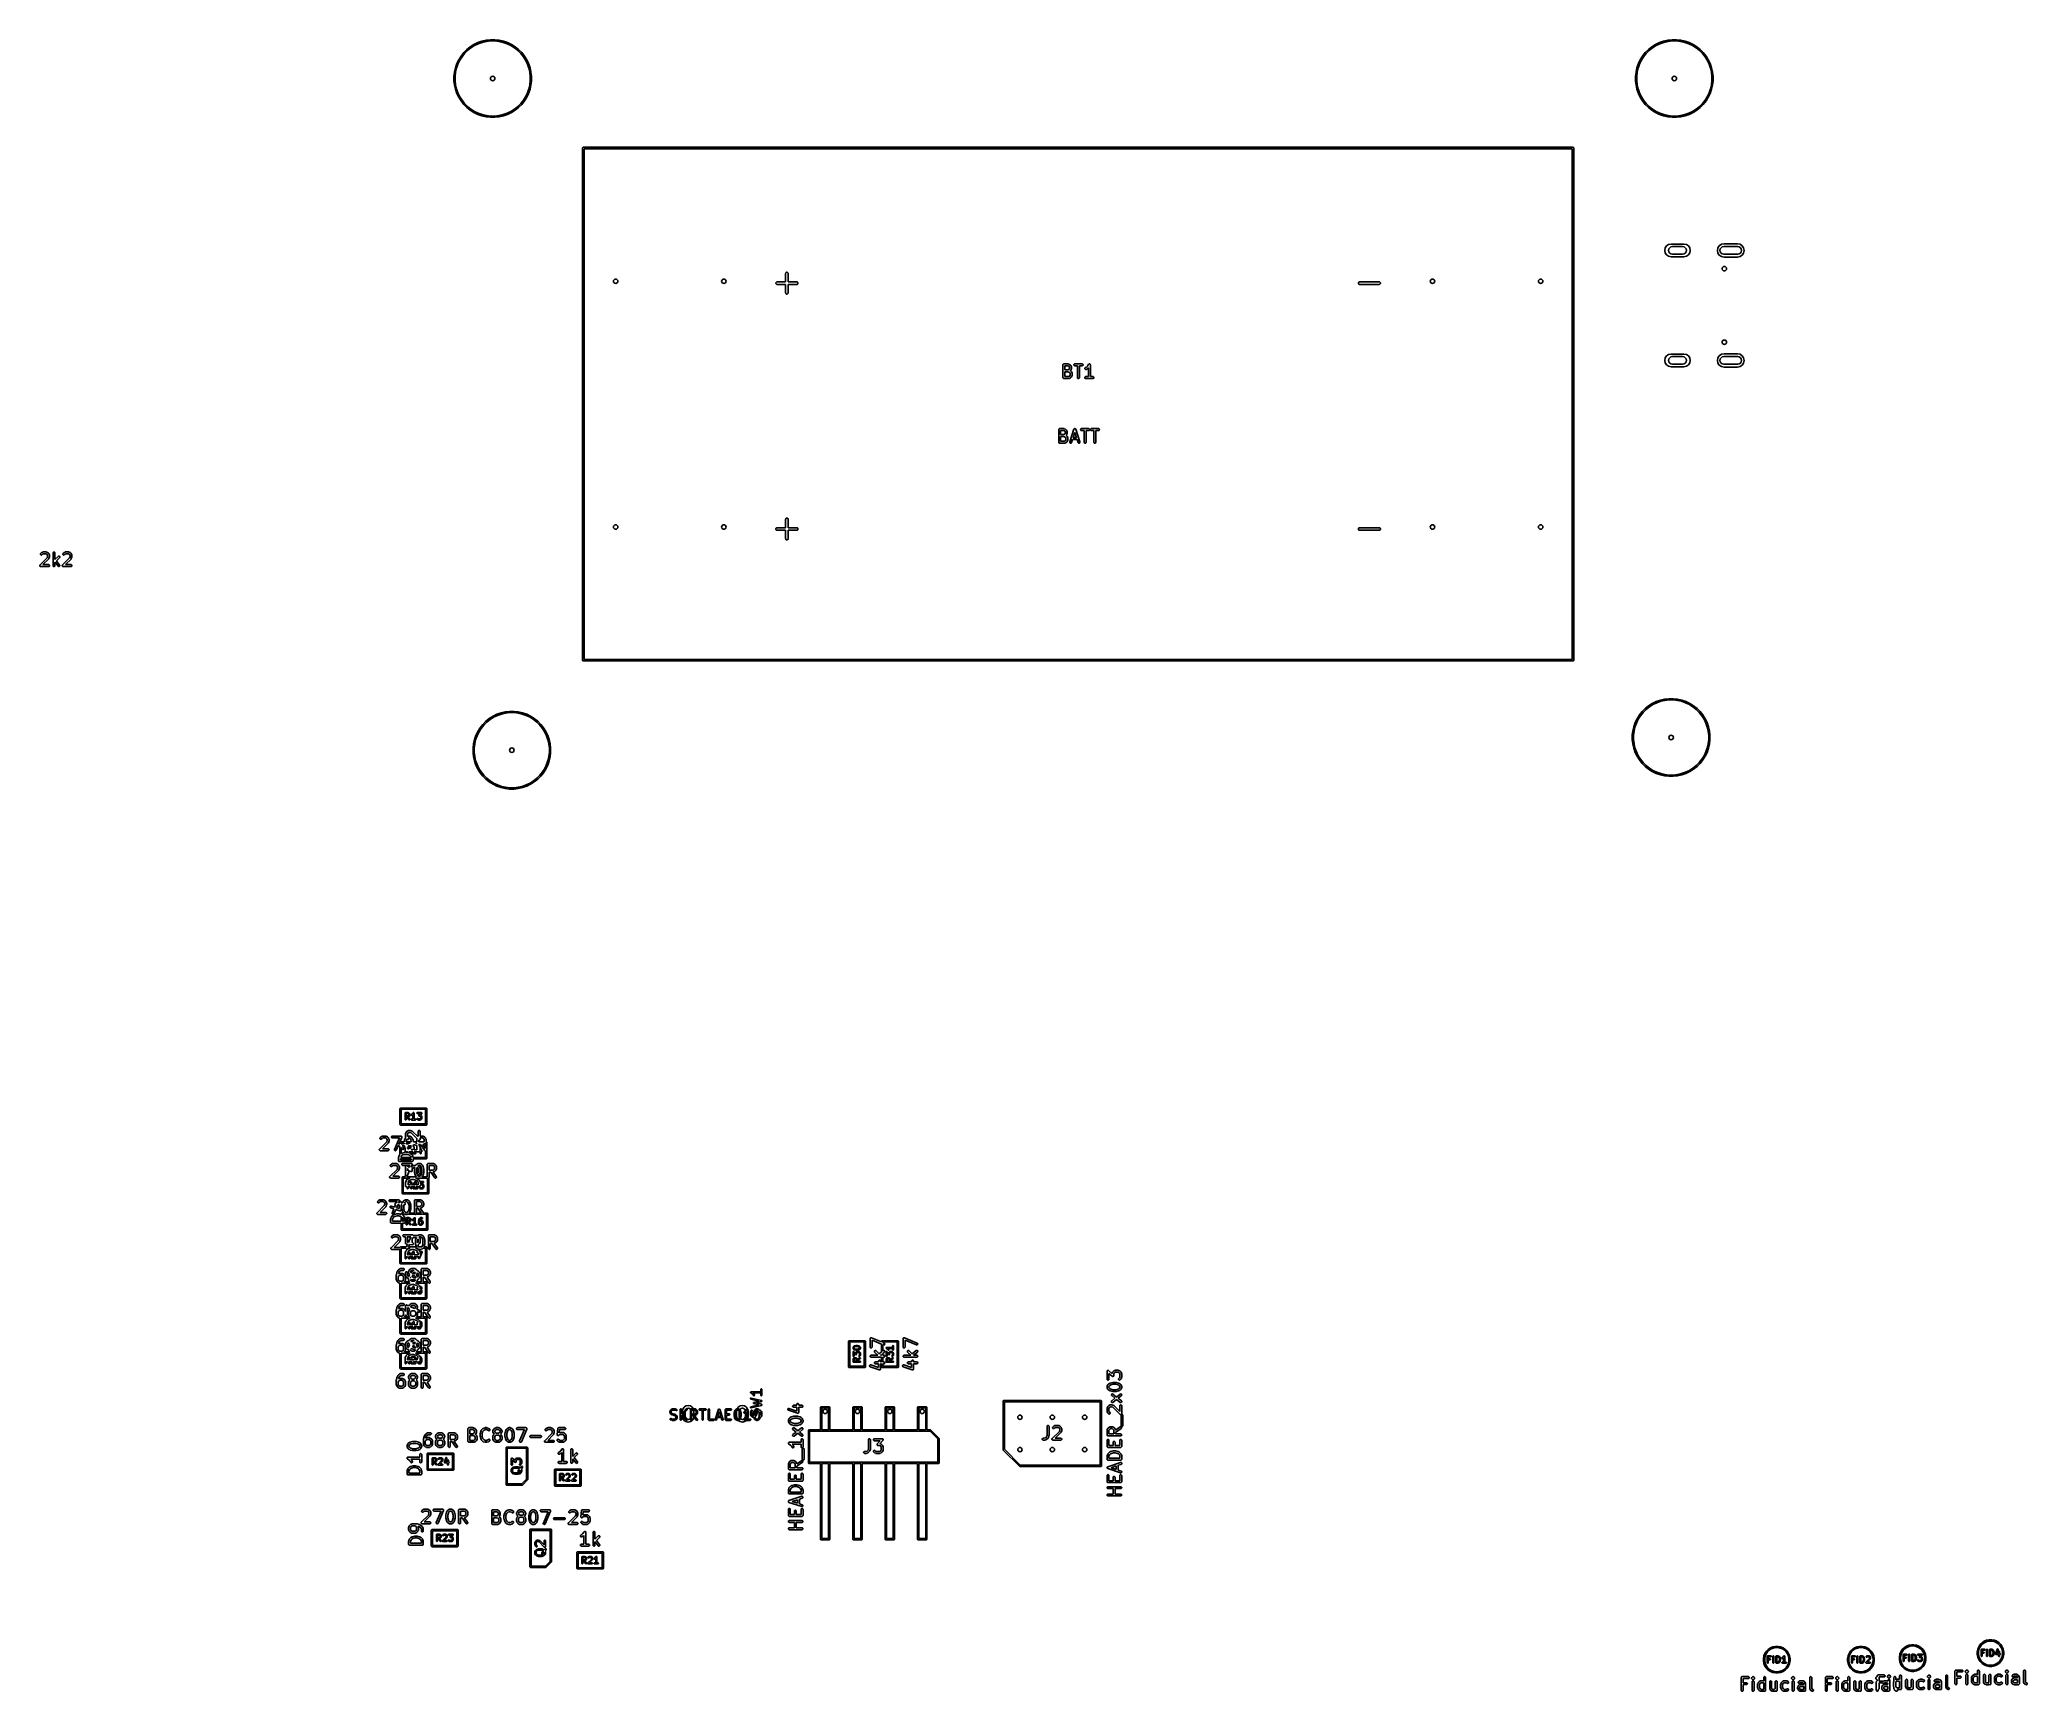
# Model space of a CAD drawing. Header units: inches. Extents: x 4.11 to 10.25, y -6.46 to -1.35.
import ezdxf

# ---------------------------------------------------------------- set-up
doc = ezdxf.new("R2010")
doc.units = ezdxf.units.IN
doc.header["$MEASUREMENT"] = 0
doc.layers.add('BLACK', color=250, linetype='CONTINUOUS')

msp = doc.modelspace()

# ---------------------------------------------------------------- linework, layer by layer
at = {"layer": 'BLACK', "linetype": 'CONTINUOUS'}
for p, q in [((5.4728, -1.3542), (5.486, -1.3512)), ((5.486, -1.3512), (5.4993, -1.3497)), ((5.4993, -1.3497), (5.5128, -1.3497)), ((5.5128, -1.3497), (5.5262, -1.3512)), ((5.5262, -1.3512), (5.5393, -1.3542)), ((9.1244, -1.3542), (9.1375, -1.3512)), ((9.1375, -1.3512), (9.1509, -1.3497)), ((9.1509, -1.3497), (9.1644, -1.3497)), ((9.1644, -1.3497), (9.1777, -1.3512)), ((9.1777, -1.3512), (9.1909, -1.3542)), ((5.3951, -1.4237), (5.401, -1.4115)), ((5.401, -1.4115), (5.4081, -1.4001)), ((5.4112, -1.4023), (5.4043, -1.4133)), ((5.4081, -1.4001), (5.4165, -1.3896)), ((5.4193, -1.3921), (5.4112, -1.4023)), ((5.4165, -1.3896), (5.4261, -1.3801)), ((5.4286, -1.3829), (5.4193, -1.3921)), ((5.4261, -1.3801), (5.4366, -1.3717)), ((5.4388, -1.3747), (5.4286, -1.3829)), ((5.4366, -1.3717), (5.448, -1.3645)), ((5.4498, -1.3678), (5.4388, -1.3747)), ((5.448, -1.3645), (5.4601, -1.3587)), ((5.4616, -1.3621), (5.4498, -1.3678)), ((5.4601, -1.3587), (5.4728, -1.3542)), ((5.4739, -1.3578), (5.4616, -1.3621)), ((5.4866, -1.3549), (5.4739, -1.3578)), ((5.4995, -1.3535), (5.4866, -1.3549)), ((5.5126, -1.3535), (5.4995, -1.3535)), ((5.5255, -1.3549), (5.5126, -1.3535)), ((5.5383, -1.3578), (5.5255, -1.3549)), ((5.5506, -1.3621), (5.5383, -1.3578)), ((5.5393, -1.3542), (5.552, -1.3587)), ((5.5623, -1.3678), (5.5506, -1.3621)), ((5.552, -1.3587), (5.5641, -1.3645)), ((5.5734, -1.3747), (5.5623, -1.3678)), ((5.5641, -1.3645), (5.5755, -1.3717)), ((5.5836, -1.3829), (5.5734, -1.3747)), ((5.5755, -1.3717), (5.5861, -1.3801)), ((5.5928, -1.3921), (5.5836, -1.3829)), ((5.5861, -1.3801), (5.5956, -1.3896)), ((5.6009, -1.4023), (5.5928, -1.3921)), ((5.5956, -1.3896), (5.604, -1.4001)), ((5.6079, -1.4133), (5.6009, -1.4023)), ((5.604, -1.4001), (5.6111, -1.4115)), ((5.6111, -1.4115), (5.617, -1.4237)), ((9.0467, -1.4237), (9.0526, -1.4115)), ((9.0526, -1.4115), (9.0597, -1.4001)), ((9.0628, -1.4023), (9.0558, -1.4133)), ((9.0597, -1.4001), (9.0681, -1.3896)), ((9.0709, -1.3921), (9.0628, -1.4023)), ((9.0681, -1.3896), (9.0776, -1.3801)), ((9.0801, -1.3829), (9.0709, -1.3921)), ((9.0776, -1.3801), (9.0882, -1.3717)), ((9.0903, -1.3747), (9.0801, -1.3829)), ((9.0882, -1.3717), (9.0996, -1.3645)), ((9.1014, -1.3678), (9.0903, -1.3747)), ((9.0996, -1.3645), (9.1117, -1.3587)), ((9.1131, -1.3621), (9.1014, -1.3678)), ((9.1117, -1.3587), (9.1244, -1.3542)), ((9.1254, -1.3578), (9.1131, -1.3621)), ((9.1382, -1.3549), (9.1254, -1.3578)), ((9.1511, -1.3535), (9.1382, -1.3549)), ((9.1642, -1.3535), (9.1511, -1.3535)), ((9.1771, -1.3549), (9.1642, -1.3535)), ((9.1898, -1.3578), (9.1771, -1.3549)), ((9.2021, -1.3621), (9.1898, -1.3578)), ((9.1909, -1.3542), (9.2036, -1.3587)), ((9.2139, -1.3678), (9.2021, -1.3621)), ((9.2036, -1.3587), (9.2157, -1.3645)), ((9.2249, -1.3747), (9.2139, -1.3678)), ((9.2157, -1.3645), (9.2271, -1.3717)), ((9.2351, -1.3829), (9.2249, -1.3747)), ((9.2271, -1.3717), (9.2376, -1.3801)), ((9.2444, -1.3921), (9.2351, -1.3829)), ((9.2376, -1.3801), (9.2472, -1.3896)), ((9.2525, -1.4023), (9.2444, -1.3921)), ((9.2472, -1.3896), (9.2556, -1.4001)), ((9.2594, -1.4133), (9.2525, -1.4023)), ((9.2556, -1.4001), (9.2627, -1.4115)), ((9.2627, -1.4115), (9.2686, -1.4237)), ((5.3862, -1.4629), (5.3877, -1.4495)), ((5.3862, -1.4631), (5.3862, -1.4629)), ((5.3862, -1.4763), (5.3862, -1.4631)), ((5.3877, -1.4495), (5.3907, -1.4364)), ((5.3914, -1.4501), (5.3899, -1.4631)), ((5.3899, -1.4631), (5.3899, -1.4761)), ((5.3907, -1.4364), (5.3951, -1.4237)), ((5.3943, -1.4374), (5.3914, -1.4501)), ((5.3986, -1.4251), (5.3943, -1.4374)), ((5.4043, -1.4133), (5.3986, -1.4251)), ((5.6135, -1.4251), (5.6079, -1.4133)), ((5.6178, -1.4374), (5.6135, -1.4251)), ((5.617, -1.4237), (5.6214, -1.4364)), ((5.6207, -1.4501), (5.6178, -1.4374)), ((5.6222, -1.4631), (5.6207, -1.4501)), ((5.6214, -1.4364), (5.6244, -1.4495)), ((5.6222, -1.4761), (5.6222, -1.4631)), ((5.6244, -1.4495), (5.6259, -1.4629)), ((5.6259, -1.4629), (5.6259, -1.4763)), ((9.0378, -1.4629), (9.0393, -1.4495)), ((9.0378, -1.4631), (9.0378, -1.4629)), ((9.0378, -1.4763), (9.0378, -1.4631)), ((9.0393, -1.4495), (9.0423, -1.4364)), ((9.043, -1.4501), (9.0415, -1.4631)), ((9.0415, -1.4631), (9.0415, -1.4761)), ((9.0423, -1.4364), (9.0467, -1.4237)), ((9.0459, -1.4374), (9.043, -1.4501)), ((9.0502, -1.4251), (9.0459, -1.4374)), ((9.0558, -1.4133), (9.0502, -1.4251)), ((9.2651, -1.4251), (9.2594, -1.4133)), ((9.2694, -1.4374), (9.2651, -1.4251)), ((9.2686, -1.4237), (9.273, -1.4364)), ((9.2723, -1.4501), (9.2694, -1.4374)), ((9.2738, -1.4631), (9.2723, -1.4501)), ((9.273, -1.4364), (9.276, -1.4495)), ((9.2738, -1.4761), (9.2738, -1.4631)), ((9.276, -1.4495), (9.2775, -1.4629)), ((9.2775, -1.4629), (9.2775, -1.4763)), ((5.3877, -1.4897), (5.3862, -1.4763)), ((5.3907, -1.5028), (5.3877, -1.4897)), ((5.3899, -1.4761), (5.3914, -1.4891)), ((5.3951, -1.5156), (5.3907, -1.5028)), ((5.3914, -1.4891), (5.3943, -1.5018)), ((5.3943, -1.5018), (5.3986, -1.5141)), ((5.401, -1.5277), (5.3951, -1.5156)), ((5.3986, -1.5141), (5.4043, -1.5259)), ((5.4081, -1.5391), (5.401, -1.5277)), ((5.4043, -1.5259), (5.4112, -1.5369)), ((5.6009, -1.5369), (5.6079, -1.5259)), ((5.6111, -1.5277), (5.604, -1.5391)), ((5.6079, -1.5259), (5.6135, -1.5141)), ((5.617, -1.5156), (5.6111, -1.5277)), ((5.6135, -1.5141), (5.6178, -1.5018)), ((5.6214, -1.5028), (5.617, -1.5156)), ((5.6178, -1.5018), (5.6207, -1.4891)), ((5.6207, -1.4891), (5.6222, -1.4761)), ((5.6244, -1.4897), (5.6214, -1.5028)), ((5.6259, -1.4763), (5.6244, -1.4897)), ((9.0393, -1.4897), (9.0378, -1.4763)), ((9.0423, -1.5028), (9.0393, -1.4897)), ((9.0415, -1.4761), (9.043, -1.4891)), ((9.0467, -1.5156), (9.0423, -1.5028)), ((9.043, -1.4891), (9.0459, -1.5018)), ((9.0459, -1.5018), (9.0502, -1.5141)), ((9.0526, -1.5277), (9.0467, -1.5156)), ((9.0502, -1.5141), (9.0558, -1.5259)), ((9.0597, -1.5391), (9.0526, -1.5277)), ((9.0558, -1.5259), (9.0628, -1.5369)), ((9.2525, -1.5369), (9.2594, -1.5259)), ((9.2627, -1.5277), (9.2556, -1.5391)), ((9.2594, -1.5259), (9.2651, -1.5141)), ((9.2686, -1.5156), (9.2627, -1.5277)), ((9.2651, -1.5141), (9.2694, -1.5018)), ((9.273, -1.5028), (9.2686, -1.5156)), ((9.2694, -1.5018), (9.2723, -1.4891)), ((9.2723, -1.4891), (9.2738, -1.4761)), ((9.276, -1.4897), (9.273, -1.5028)), ((9.2775, -1.4763), (9.276, -1.4897)), ((5.4165, -1.5496), (5.4081, -1.5391)), ((5.4112, -1.5369), (5.4193, -1.5471)), ((5.4261, -1.5591), (5.4165, -1.5496)), ((5.4193, -1.5471), (5.4286, -1.5563)), ((5.4366, -1.5675), (5.4261, -1.5591)), ((5.4286, -1.5563), (5.4388, -1.5645)), ((5.448, -1.5747), (5.4366, -1.5675)), ((5.4388, -1.5645), (5.4498, -1.5714)), ((5.4601, -1.5805), (5.448, -1.5747)), ((5.4498, -1.5714), (5.4616, -1.5771)), ((5.4728, -1.585), (5.4601, -1.5805)), ((5.4616, -1.5771), (5.4739, -1.5814)), ((5.486, -1.588), (5.4728, -1.585)), ((5.4739, -1.5814), (5.4866, -1.5843)), ((5.4993, -1.5895), (5.486, -1.588)), ((5.4866, -1.5843), (5.4995, -1.5857)), ((5.5128, -1.5895), (5.4993, -1.5895)), ((5.4995, -1.5857), (5.5126, -1.5857)), ((5.5126, -1.5857), (5.5255, -1.5843)), ((5.5262, -1.588), (5.5128, -1.5895)), ((5.5255, -1.5843), (5.5383, -1.5814)), ((5.5393, -1.585), (5.5262, -1.588)), ((5.5383, -1.5814), (5.5506, -1.5771)), ((5.552, -1.5805), (5.5393, -1.585)), ((5.5506, -1.5771), (5.5623, -1.5714)), ((5.5641, -1.5747), (5.552, -1.5805)), ((5.5623, -1.5714), (5.5734, -1.5645)), ((5.5755, -1.5675), (5.5641, -1.5747)), ((5.5734, -1.5645), (5.5836, -1.5563)), ((5.5861, -1.5591), (5.5755, -1.5675)), ((5.5836, -1.5563), (5.5928, -1.5471)), ((5.5956, -1.5496), (5.5861, -1.5591)), ((5.5928, -1.5471), (5.6009, -1.5369)), ((5.604, -1.5391), (5.5956, -1.5496)), ((9.0681, -1.5496), (9.0597, -1.5391)), ((9.0628, -1.5369), (9.0709, -1.5471)), ((9.0776, -1.5591), (9.0681, -1.5496)), ((9.0709, -1.5471), (9.0801, -1.5563)), ((9.0882, -1.5675), (9.0776, -1.5591)), ((9.0801, -1.5563), (9.0903, -1.5645)), ((9.0996, -1.5747), (9.0882, -1.5675)), ((9.0903, -1.5645), (9.1014, -1.5714)), ((9.1117, -1.5805), (9.0996, -1.5747)), ((9.1014, -1.5714), (9.1131, -1.5771)), ((9.1244, -1.585), (9.1117, -1.5805)), ((9.1131, -1.5771), (9.1254, -1.5814)), ((9.1375, -1.588), (9.1244, -1.585)), ((9.1254, -1.5814), (9.1382, -1.5843)), ((9.1509, -1.5895), (9.1375, -1.588)), ((9.1382, -1.5843), (9.1511, -1.5857)), ((9.1644, -1.5895), (9.1509, -1.5895)), ((9.1511, -1.5857), (9.1642, -1.5857)), ((9.1642, -1.5857), (9.1771, -1.5843)), ((9.1777, -1.588), (9.1644, -1.5895)), ((9.1771, -1.5843), (9.1898, -1.5814)), ((9.1909, -1.585), (9.1777, -1.588)), ((9.1898, -1.5814), (9.2021, -1.5771)), ((9.2036, -1.5805), (9.1909, -1.585)), ((9.2021, -1.5771), (9.2139, -1.5714)), ((9.2157, -1.5747), (9.2036, -1.5805)), ((9.2139, -1.5714), (9.2249, -1.5645)), ((9.2271, -1.5675), (9.2157, -1.5747)), ((9.2249, -1.5645), (9.2351, -1.5563)), ((9.2376, -1.5591), (9.2271, -1.5675)), ((9.2351, -1.5563), (9.2444, -1.5471)), ((9.2472, -1.5496), (9.2376, -1.5591)), ((9.2444, -1.5471), (9.2525, -1.5369)), ((9.2556, -1.5391), (9.2472, -1.5496)), ((5.7833, -1.6848), (5.7835, -1.6839)), ((5.7833, -3.2679), (5.7833, -1.6848)), ((5.7835, -1.6839), (5.7849, -1.6825)), ((5.7849, -1.6825), (5.7858, -1.6823)), ((5.7858, -1.6823), (8.8449, -1.6823)), ((5.7883, -1.6873), (5.7883, -3.2654)), ((8.8424, -1.6873), (5.7883, -1.6873)), ((8.8424, -3.2654), (8.8424, -1.6873)), ((8.8449, -1.6823), (8.8458, -1.6825)), ((8.8458, -1.6825), (8.8472, -1.6839)), ((8.8472, -1.6839), (8.8474, -1.6848)), ((8.8474, -1.6848), (8.8474, -3.2679)), ((9.1872, -1.9814), (9.1478, -1.9814)), ((9.1478, -2.0208), (9.1872, -2.0208)), ((9.1832, -1.9893), (9.1517, -1.9893)), ((9.1517, -2.0129), (9.1832, -2.0129)), ((9.3537, -1.9893), (9.3104, -1.9893)), ((9.3104, -2.0129), (9.3537, -2.0129)), ((9.3527, -1.9804), (9.3114, -1.9804)), ((9.3114, -2.0218), (9.3527, -2.0218)), ((6.4114, -2.0725), (6.4115, -2.0717)), ((6.4114, -2.0985), (6.4114, -2.0725)), ((6.4115, -2.0717), (6.4121, -2.0703)), ((6.4121, -2.0703), (6.4132, -2.0692)), ((6.4132, -2.0692), (6.4146, -2.0686)), ((6.4146, -2.0686), (6.4161, -2.0686)), ((6.4161, -2.0686), (6.4175, -2.0692)), ((6.4175, -2.0692), (6.4186, -2.0703)), ((6.4186, -2.0703), (6.4192, -2.0717)), ((6.4192, -2.0717), (6.4193, -2.0725)), ((6.4193, -2.0725), (6.4193, -2.0985)), ((6.3815, -2.1017), (6.3821, -2.1003)), ((6.3815, -2.1032), (6.3815, -2.1017)), ((6.3821, -2.1047), (6.3815, -2.1032)), ((6.3821, -2.1003), (6.3832, -2.0992)), ((6.3832, -2.1058), (6.3821, -2.1047)), ((6.3832, -2.0992), (6.3846, -2.0986)), ((6.3846, -2.1063), (6.3832, -2.1058)), ((6.3846, -2.0986), (6.3854, -2.0985)), ((6.3854, -2.1064), (6.3846, -2.1063)), ((6.3854, -2.0985), (6.4114, -2.0985)), ((6.4114, -2.1064), (6.3854, -2.1064)), ((6.4114, -2.1325), (6.4114, -2.1064)), ((6.4115, -2.1332), (6.4114, -2.1325)), ((6.4121, -2.1347), (6.4115, -2.1332)), ((6.4132, -2.1357), (6.4121, -2.1347)), ((6.4146, -2.1363), (6.4132, -2.1357)), ((6.4161, -2.1363), (6.4146, -2.1363)), ((6.4175, -2.1357), (6.4161, -2.1363)), ((6.4186, -2.1347), (6.4175, -2.1357)), ((6.4192, -2.1332), (6.4186, -2.1347)), ((6.4193, -2.1325), (6.4192, -2.1332)), ((6.4193, -2.0985), (6.4454, -2.0985)), ((6.4454, -2.1064), (6.4193, -2.1064)), ((6.4193, -2.1064), (6.4193, -2.1325)), ((6.4454, -2.0985), (6.4461, -2.0986)), ((6.4461, -2.1063), (6.4454, -2.1064)), ((6.4461, -2.0986), (6.4475, -2.0992)), ((6.4475, -2.1058), (6.4461, -2.1063)), ((6.4475, -2.0992), (6.4486, -2.1003)), ((6.4486, -2.1047), (6.4475, -2.1058)), ((6.4486, -2.1003), (6.4492, -2.1017)), ((6.4492, -2.1032), (6.4486, -2.1047)), ((6.4492, -2.1017), (6.4492, -2.1032)), ((8.1815, -2.1017), (8.1821, -2.1003)), ((8.1815, -2.1032), (8.1815, -2.1017)), ((8.1821, -2.1047), (8.1815, -2.1032)), ((8.1821, -2.1003), (8.1832, -2.0992)), ((8.1832, -2.1058), (8.1821, -2.1047)), ((8.1832, -2.0992), (8.1846, -2.0986)), ((8.1846, -2.1063), (8.1832, -2.1058)), ((8.1846, -2.0986), (8.1854, -2.0985)), ((8.1854, -2.1064), (8.1846, -2.1063)), ((8.1854, -2.0985), (8.2454, -2.0985)), ((8.2454, -2.1064), (8.1854, -2.1064)), ((8.2454, -2.0985), (8.2461, -2.0986)), ((8.2461, -2.1063), (8.2454, -2.1064)), ((8.2461, -2.0986), (8.2475, -2.0992)), ((8.2475, -2.1058), (8.2461, -2.1063)), ((8.2475, -2.0992), (8.2486, -2.1003)), ((8.2486, -2.1047), (8.2475, -2.1058)), ((8.2486, -2.1003), (8.2492, -2.1017)), ((8.2492, -2.1032), (8.2486, -2.1047)), ((8.2492, -2.1017), (8.2492, -2.1032)), ((9.1872, -2.3216), (9.1478, -2.3216)), ((9.1832, -2.3294), (9.1517, -2.3294)), ((9.3537, -2.3294), (9.3104, -2.3294)), ((9.3527, -2.3206), (9.3114, -2.3206)), ((7.2683, -2.3549), (7.2684, -2.3543)), ((7.2683, -2.3943), (7.2683, -2.3549)), ((7.2684, -2.3949), (7.2683, -2.3943)), ((7.2684, -2.3543), (7.2688, -2.3533)), ((7.2688, -2.3959), (7.2684, -2.3949)), ((7.2688, -2.3533), (7.2697, -2.3525)), ((7.2697, -2.3525), (7.2707, -2.352)), ((7.2707, -2.352), (7.2713, -2.352)), ((7.2713, -2.352), (7.2844, -2.352)), ((7.2837, -2.3579), (7.2743, -2.3579)), ((7.2743, -2.3579), (7.2743, -2.3707)), ((7.2743, -2.3707), (7.2837, -2.3707)), ((7.2839, -2.3766), (7.2743, -2.3766)), ((7.2743, -2.3766), (7.2743, -2.3913)), ((7.2743, -2.3913), (7.2856, -2.3913)), ((7.2864, -2.3592), (7.2837, -2.3579)), ((7.2837, -2.3707), (7.2864, -2.3694)), ((7.2884, -2.3781), (7.2839, -2.3766)), ((7.2844, -2.352), (7.285, -2.352)), ((7.285, -2.352), (7.2851, -2.3521)), ((7.2851, -2.3521), (7.2852, -2.3521)), ((7.2852, -2.3521), (7.2857, -2.3523)), ((7.2856, -2.3913), (7.2883, -2.39)), ((7.2857, -2.3523), (7.2895, -2.3541)), ((7.2876, -2.3604), (7.2864, -2.3592)), ((7.2864, -2.3694), (7.2876, -2.3682)), ((7.289, -2.3631), (7.2876, -2.3604)), ((7.2876, -2.3682), (7.289, -2.3655)), ((7.2914, -2.3951), (7.2876, -2.3969)), ((7.2883, -2.39), (7.2895, -2.3888)), ((7.2895, -2.3792), (7.2884, -2.3781)), ((7.289, -2.3655), (7.289, -2.3631)), ((7.2895, -2.3541), (7.2897, -2.3543)), ((7.2908, -2.3819), (7.2895, -2.3792)), ((7.2895, -2.3888), (7.2908, -2.3861)), ((7.2897, -2.3543), (7.2898, -2.3543)), ((7.2898, -2.3543), (7.2899, -2.3544)), ((7.2899, -2.3544), (7.29, -2.3545)), ((7.29, -2.3545), (7.29, -2.3545)), ((7.29, -2.3545), (7.2903, -2.3547)), ((7.2903, -2.3547), (7.2921, -2.3566)), ((7.2908, -2.3861), (7.2908, -2.3819)), ((7.2921, -2.372), (7.2913, -2.3729)), ((7.2913, -2.3729), (7.2915, -2.373)), ((7.2916, -2.3949), (7.2914, -2.3951)), ((7.2915, -2.373), (7.2916, -2.373)), ((7.2916, -2.373), (7.2917, -2.3731)), ((7.2917, -2.3949), (7.2916, -2.3949)), ((7.2917, -2.3731), (7.2921, -2.3734)), ((7.2918, -2.3948), (7.2917, -2.3949)), ((7.2919, -2.3947), (7.2918, -2.3948)), ((7.2921, -2.3945), (7.2919, -2.3947)), ((7.2919, -2.3947), (7.2919, -2.3947)), ((7.2921, -2.3566), (7.2923, -2.3568)), ((7.2923, -2.3718), (7.2921, -2.372)), ((7.2921, -2.3734), (7.294, -2.3753)), ((7.294, -2.3926), (7.2921, -2.3945)), ((7.2923, -2.3568), (7.2924, -2.3569)), ((7.2924, -2.3717), (7.2923, -2.3718)), ((7.2924, -2.3569), (7.2924, -2.3569)), ((7.2924, -2.3569), (7.2925, -2.357)), ((7.2925, -2.3716), (7.2924, -2.3716)), ((7.2924, -2.3716), (7.2924, -2.3717)), ((7.2925, -2.357), (7.2925, -2.3571)), ((7.2925, -2.3571), (7.2927, -2.3573)), ((7.2927, -2.3712), (7.2925, -2.3715)), ((7.2925, -2.3715), (7.2925, -2.3716)), ((7.2927, -2.3573), (7.2946, -2.3611)), ((7.2946, -2.3675), (7.2927, -2.3712)), ((7.294, -2.3753), (7.2942, -2.3755)), ((7.2942, -2.3924), (7.294, -2.3926)), ((7.2942, -2.3755), (7.2943, -2.3756)), ((7.2943, -2.3923), (7.2942, -2.3924)), ((7.2943, -2.3756), (7.2943, -2.3757)), ((7.2943, -2.3757), (7.2944, -2.3758)), ((7.2944, -2.3922), (7.2943, -2.3923)), ((7.2943, -2.3923), (7.2943, -2.3923)), ((7.2944, -2.3758), (7.2944, -2.3758)), ((7.2944, -2.3758), (7.2946, -2.3761)), ((7.2946, -2.3919), (7.2944, -2.3921)), ((7.2944, -2.3921), (7.2944, -2.3922)), ((7.2946, -2.3611), (7.2948, -2.3616)), ((7.2948, -2.3669), (7.2946, -2.3675)), ((7.2946, -2.3761), (7.2964, -2.3798)), ((7.2964, -2.3881), (7.2946, -2.3919)), ((7.2948, -2.3616), (7.2948, -2.3617)), ((7.2948, -2.3617), (7.2948, -2.3618)), ((7.2948, -2.3618), (7.2949, -2.3624)), ((7.2949, -2.3662), (7.2948, -2.3667)), ((7.2948, -2.3667), (7.2948, -2.3668)), ((7.2948, -2.3668), (7.2948, -2.3669)), ((7.2949, -2.3624), (7.2949, -2.3662)), ((7.2964, -2.3798), (7.2966, -2.3804)), ((7.2966, -2.3876), (7.2964, -2.3881)), ((7.2966, -2.3804), (7.2966, -2.3805)), ((7.2966, -2.3805), (7.2967, -2.3806)), ((7.2967, -2.3874), (7.2966, -2.3875)), ((7.2966, -2.3875), (7.2966, -2.3876)), ((7.2967, -2.3806), (7.2967, -2.3812)), ((7.2967, -2.3812), (7.2967, -2.3868)), ((7.2967, -2.3868), (7.2967, -2.3874)), ((7.3021, -2.3543), (7.3026, -2.3533)), ((7.3021, -2.3555), (7.3021, -2.3543)), ((7.3026, -2.3566), (7.3021, -2.3555)), ((7.3026, -2.3533), (7.3034, -2.3525)), ((7.3034, -2.3574), (7.3026, -2.3566)), ((7.3034, -2.3525), (7.3045, -2.352)), ((7.3045, -2.3578), (7.3034, -2.3574)), ((7.3045, -2.352), (7.305, -2.352)), ((7.305, -2.3579), (7.3045, -2.3578)), ((7.305, -2.352), (7.3275, -2.352)), ((7.3133, -2.3579), (7.305, -2.3579)), ((7.3133, -2.3943), (7.3133, -2.3579)), ((7.3134, -2.3949), (7.3133, -2.3943)), ((7.3138, -2.3959), (7.3134, -2.3949)), ((7.3192, -2.3949), (7.3187, -2.3959)), ((7.3275, -2.3579), (7.3192, -2.3579)), ((7.3192, -2.3579), (7.3192, -2.3943)), ((7.3192, -2.3943), (7.3192, -2.3949)), ((7.3275, -2.352), (7.3281, -2.352)), ((7.3281, -2.3578), (7.3275, -2.3579)), ((7.3281, -2.352), (7.3292, -2.3525)), ((7.3292, -2.3574), (7.3281, -2.3578)), ((7.3292, -2.3525), (7.33, -2.3533)), ((7.33, -2.3566), (7.3292, -2.3574)), ((7.33, -2.3533), (7.3304, -2.3543)), ((7.3304, -2.3555), (7.33, -2.3566)), ((7.3304, -2.3543), (7.3304, -2.3555)), ((7.3359, -2.3658), (7.3362, -2.3647)), ((7.3359, -2.3669), (7.3359, -2.3658)), ((7.3365, -2.368), (7.3359, -2.3669)), ((7.3359, -2.3937), (7.3363, -2.3926)), ((7.3359, -2.3949), (7.3359, -2.3937)), ((7.3363, -2.3959), (7.3359, -2.3949)), ((7.3362, -2.3647), (7.337, -2.3638)), ((7.3363, -2.3926), (7.3371, -2.3918)), ((7.3373, -2.3687), (7.3365, -2.368)), ((7.337, -2.3638), (7.3375, -2.3635)), ((7.3371, -2.3918), (7.3382, -2.3914)), ((7.3384, -2.3691), (7.3373, -2.3687)), ((7.3375, -2.3635), (7.3408, -2.3619)), ((7.3382, -2.3914), (7.3388, -2.3913)), ((7.3396, -2.369), (7.3384, -2.3691)), ((7.3388, -2.3913), (7.3471, -2.3913)), ((7.3401, -2.3688), (7.3396, -2.369)), ((7.3439, -2.3669), (7.3401, -2.3688)), ((7.3408, -2.3619), (7.344, -2.3587)), ((7.3441, -2.3668), (7.3439, -2.3669)), ((7.344, -2.3587), (7.3476, -2.3533)), ((7.3442, -2.3667), (7.3441, -2.3668)), ((7.3443, -2.3667), (7.3442, -2.3667)), ((7.3444, -2.3666), (7.3443, -2.3666)), ((7.3443, -2.3666), (7.3443, -2.3667)), ((7.3446, -2.3664), (7.3444, -2.3666)), ((7.3471, -2.3639), (7.3446, -2.3664)), ((7.3471, -2.3913), (7.3471, -2.3639)), ((7.3476, -2.3533), (7.3479, -2.3528)), ((7.3476, -2.3533), (7.3476, -2.3533)), ((7.3476, -2.3533), (7.3476, -2.3533)), ((7.3476, -2.3533), (7.3476, -2.3533)), ((7.3479, -2.3528), (7.3482, -2.3527)), ((7.3482, -2.3527), (7.3484, -2.3525)), ((7.3484, -2.3525), (7.3487, -2.3523)), ((7.3487, -2.3523), (7.3489, -2.3522)), ((7.3489, -2.3522), (7.3492, -2.3521)), ((7.3492, -2.3521), (7.3495, -2.352)), ((7.3495, -2.352), (7.3498, -2.352)), ((7.3498, -2.352), (7.35, -2.352)), ((7.35, -2.352), (7.3503, -2.352)), ((7.3503, -2.352), (7.3506, -2.352)), ((7.3506, -2.352), (7.3509, -2.3521)), ((7.3509, -2.3521), (7.3512, -2.3522)), ((7.3512, -2.3522), (7.3514, -2.3523)), ((7.3514, -2.3523), (7.3517, -2.3525)), ((7.3517, -2.3525), (7.3519, -2.3527)), ((7.3519, -2.3527), (7.3521, -2.3528)), ((7.3521, -2.3528), (7.3523, -2.3531)), ((7.3523, -2.3531), (7.3525, -2.3533)), ((7.3525, -2.3533), (7.3526, -2.3535)), ((7.3526, -2.3535), (7.3528, -2.3538)), ((7.3528, -2.3538), (7.3528, -2.3541)), ((7.3528, -2.3541), (7.3529, -2.3543)), ((7.3529, -2.3543), (7.353, -2.3549)), ((7.353, -2.3549), (7.353, -2.3549)), ((7.353, -2.3549), (7.353, -2.3549)), ((7.353, -2.3549), (7.353, -2.3549)), ((7.353, -2.3549), (7.353, -2.3913)), ((7.353, -2.3913), (7.3613, -2.3913)), ((7.3613, -2.3913), (7.3619, -2.3914)), ((7.3619, -2.3914), (7.3629, -2.3918)), ((7.3629, -2.3918), (7.3637, -2.3926)), ((7.3637, -2.3926), (7.3642, -2.3937)), ((7.3642, -2.3949), (7.3637, -2.3959)), ((7.3642, -2.3937), (7.3642, -2.3949)), ((9.1478, -2.3609), (9.1872, -2.3609)), ((9.1517, -2.3531), (9.1832, -2.3531)), ((9.3104, -2.3531), (9.3537, -2.3531)), ((9.3114, -2.3619), (9.3527, -2.3619)), ((7.2697, -2.3967), (7.2688, -2.3959)), ((7.2707, -2.3972), (7.2697, -2.3967)), ((7.2713, -2.3972), (7.2707, -2.3972)), ((7.2863, -2.3972), (7.2713, -2.3972)), ((7.2869, -2.3972), (7.2863, -2.3972)), ((7.287, -2.3971), (7.2869, -2.3972)), ((7.2871, -2.3971), (7.287, -2.3971)), ((7.2876, -2.3969), (7.2871, -2.3971)), ((7.3147, -2.3967), (7.3138, -2.3959)), ((7.3157, -2.3972), (7.3147, -2.3967)), ((7.3169, -2.3972), (7.3157, -2.3972)), ((7.3179, -2.3967), (7.3169, -2.3972)), ((7.3187, -2.3959), (7.3179, -2.3967)), ((7.3371, -2.3967), (7.3363, -2.3959)), ((7.3382, -2.3972), (7.3371, -2.3967)), ((7.3388, -2.3972), (7.3382, -2.3972)), ((7.3613, -2.3972), (7.3388, -2.3972)), ((7.3619, -2.3972), (7.3613, -2.3972)), ((7.3629, -2.3967), (7.3619, -2.3972)), ((7.3637, -2.3959), (7.3629, -2.3967)), ((7.2552, -2.5549), (7.2553, -2.5543)), ((7.2552, -2.5943), (7.2552, -2.5549)), ((7.2553, -2.5543), (7.2557, -2.5533)), ((7.2557, -2.5533), (7.2565, -2.5525)), ((7.2565, -2.5525), (7.2576, -2.552)), ((7.2576, -2.552), (7.2582, -2.552)), ((7.2582, -2.552), (7.2713, -2.552)), ((7.2706, -2.5579), (7.2611, -2.5579)), ((7.2611, -2.5579), (7.2611, -2.5707)), ((7.2611, -2.5707), (7.2706, -2.5707)), ((7.2708, -2.5766), (7.2611, -2.5766)), ((7.2611, -2.5766), (7.2611, -2.5913)), ((7.2733, -2.5592), (7.2706, -2.5579)), ((7.2706, -2.5707), (7.2733, -2.5694)), ((7.2753, -2.5781), (7.2708, -2.5766)), ((7.2713, -2.552), (7.2719, -2.552)), ((7.2719, -2.552), (7.272, -2.5521)), ((7.272, -2.5521), (7.2721, -2.5521)), ((7.2721, -2.5521), (7.2726, -2.5523)), ((7.2726, -2.5523), (7.2764, -2.5541)), ((7.2745, -2.5604), (7.2733, -2.5592)), ((7.2733, -2.5694), (7.2745, -2.5682)), ((7.2758, -2.5631), (7.2745, -2.5604)), ((7.2745, -2.5682), (7.2758, -2.5655)), ((7.2764, -2.5792), (7.2753, -2.5781)), ((7.2758, -2.5655), (7.2758, -2.5631)), ((7.2764, -2.5541), (7.2766, -2.5543)), ((7.2777, -2.5819), (7.2764, -2.5792)), ((7.2766, -2.5543), (7.2767, -2.5543)), ((7.2767, -2.5543), (7.2768, -2.5544)), ((7.2768, -2.5544), (7.2769, -2.5545)), ((7.2769, -2.5545), (7.2769, -2.5545)), ((7.2769, -2.5545), (7.2771, -2.5547)), ((7.2771, -2.5547), (7.279, -2.5566)), ((7.279, -2.572), (7.2781, -2.5729)), ((7.2781, -2.5729), (7.2784, -2.573)), ((7.2784, -2.573), (7.2785, -2.573)), ((7.2785, -2.573), (7.2786, -2.5731)), ((7.2786, -2.5731), (7.279, -2.5734)), ((7.279, -2.5566), (7.2792, -2.5568)), ((7.2792, -2.5718), (7.279, -2.572)), ((7.279, -2.5734), (7.2809, -2.5753)), ((7.2792, -2.5568), (7.2793, -2.5569)), ((7.2793, -2.5717), (7.2792, -2.5718)), ((7.2793, -2.5569), (7.2793, -2.5569)), ((7.2793, -2.5569), (7.2794, -2.557)), ((7.2794, -2.5716), (7.2793, -2.5716)), ((7.2793, -2.5716), (7.2793, -2.5717)), ((7.2794, -2.557), (7.2794, -2.5571)), ((7.2794, -2.5571), (7.2796, -2.5573)), ((7.2796, -2.5712), (7.2794, -2.5715)), ((7.2794, -2.5715), (7.2794, -2.5716)), ((7.2796, -2.5573), (7.2814, -2.5611)), ((7.2814, -2.5675), (7.2796, -2.5712)), ((7.2809, -2.5753), (7.2811, -2.5755)), ((7.2811, -2.5755), (7.2811, -2.5756)), ((7.2811, -2.5756), (7.2812, -2.5757)), ((7.2812, -2.5757), (7.2813, -2.5758)), ((7.2813, -2.5758), (7.2813, -2.5758)), ((7.2813, -2.5758), (7.2814, -2.5761)), ((7.2814, -2.5611), (7.2816, -2.5616)), ((7.2816, -2.5669), (7.2814, -2.5675)), ((7.2814, -2.5761), (7.2833, -2.5798)), ((7.2816, -2.5616), (7.2817, -2.5617)), ((7.2817, -2.5668), (7.2816, -2.5669)), ((7.2817, -2.5617), (7.2817, -2.5618)), ((7.2817, -2.5618), (7.2817, -2.5624)), ((7.2817, -2.5624), (7.2817, -2.5662)), ((7.2817, -2.5662), (7.2817, -2.5667)), ((7.2817, -2.5667), (7.2817, -2.5668)), ((7.2891, -2.5934), (7.3022, -2.554)), ((7.305, -2.5643), (7.2998, -2.5801)), ((7.3022, -2.554), (7.3025, -2.5535)), ((7.3025, -2.5535), (7.3026, -2.5533)), ((7.3026, -2.5533), (7.3027, -2.5531)), ((7.3027, -2.5531), (7.303, -2.5529)), ((7.303, -2.5529), (7.3032, -2.5526)), ((7.3032, -2.5526), (7.3034, -2.5525)), ((7.3034, -2.5525), (7.3036, -2.5523)), ((7.3036, -2.5523), (7.3039, -2.5522)), ((7.3039, -2.5522), (7.3043, -2.5521)), ((7.3043, -2.5521), (7.3045, -2.5521)), ((7.3045, -2.5521), (7.3047, -2.552)), ((7.3047, -2.552), (7.305, -2.552)), ((7.305, -2.552), (7.3054, -2.552)), ((7.3103, -2.5801), (7.305, -2.5643)), ((7.3054, -2.552), (7.3056, -2.5521)), ((7.3056, -2.5521), (7.3058, -2.5521)), ((7.3058, -2.5521), (7.3062, -2.5522)), ((7.3062, -2.5522), (7.3065, -2.5523)), ((7.3065, -2.5523), (7.3067, -2.5525)), ((7.3067, -2.5525), (7.3069, -2.5526)), ((7.3069, -2.5526), (7.3071, -2.5529)), ((7.3071, -2.5529), (7.3074, -2.5531)), ((7.3074, -2.5531), (7.3075, -2.5533)), ((7.3075, -2.5533), (7.3076, -2.5535)), ((7.3076, -2.5535), (7.3078, -2.554)), ((7.3078, -2.554), (7.321, -2.5934)), ((7.3228, -2.5543), (7.3232, -2.5533)), ((7.3228, -2.5555), (7.3228, -2.5543)), ((7.3232, -2.5566), (7.3228, -2.5555)), ((7.3232, -2.5533), (7.324, -2.5525)), ((7.324, -2.5574), (7.3232, -2.5566)), ((7.324, -2.5525), (7.3251, -2.552)), ((7.3251, -2.5578), (7.324, -2.5574)), ((7.3251, -2.552), (7.3257, -2.552)), ((7.3257, -2.5579), (7.3251, -2.5578)), ((7.3257, -2.552), (7.3482, -2.552)), ((7.334, -2.5579), (7.3257, -2.5579)), ((7.334, -2.5943), (7.334, -2.5579)), ((7.3482, -2.5579), (7.3399, -2.5579)), ((7.3399, -2.5579), (7.3399, -2.5943)), ((7.3482, -2.552), (7.3487, -2.552)), ((7.3487, -2.5578), (7.3482, -2.5579)), ((7.3487, -2.552), (7.3498, -2.5525)), ((7.3498, -2.5574), (7.3487, -2.5578)), ((7.3498, -2.5525), (7.3506, -2.5533)), ((7.3506, -2.5566), (7.3498, -2.5574)), ((7.3506, -2.5533), (7.3511, -2.5543)), ((7.3511, -2.5555), (7.3506, -2.5566)), ((7.3511, -2.5543), (7.3511, -2.5555)), ((7.3528, -2.5543), (7.3532, -2.5533)), ((7.3528, -2.5555), (7.3528, -2.5543)), ((7.3532, -2.5566), (7.3528, -2.5555)), ((7.3532, -2.5533), (7.354, -2.5525)), ((7.354, -2.5574), (7.3532, -2.5566)), ((7.354, -2.5525), (7.3551, -2.552)), ((7.3551, -2.5578), (7.354, -2.5574)), ((7.3551, -2.552), (7.3557, -2.552)), ((7.3557, -2.5579), (7.3551, -2.5578)), ((7.3557, -2.552), (7.3782, -2.552)), ((7.364, -2.5579), (7.3557, -2.5579)), ((7.364, -2.5943), (7.364, -2.5579)), ((7.3782, -2.5579), (7.3699, -2.5579)), ((7.3699, -2.5579), (7.3699, -2.5943)), ((7.3782, -2.552), (7.3787, -2.552)), ((7.3787, -2.5578), (7.3782, -2.5579)), ((7.3787, -2.552), (7.3798, -2.5525)), ((7.3798, -2.5574), (7.3787, -2.5578)), ((7.3798, -2.5525), (7.3806, -2.5533)), ((7.3806, -2.5566), (7.3798, -2.5574)), ((7.3806, -2.5533), (7.3811, -2.5543)), ((7.3811, -2.5555), (7.3806, -2.5566)), ((7.3811, -2.5543), (7.3811, -2.5555)), ((7.2553, -2.5949), (7.2552, -2.5943)), ((7.2557, -2.5959), (7.2553, -2.5949)), ((7.2565, -2.5967), (7.2557, -2.5959)), ((7.2576, -2.5972), (7.2565, -2.5967)), ((7.2582, -2.5972), (7.2576, -2.5972)), ((7.2732, -2.5972), (7.2582, -2.5972)), ((7.2611, -2.5913), (7.2725, -2.5913)), ((7.2725, -2.5913), (7.2752, -2.59)), ((7.2737, -2.5972), (7.2732, -2.5972)), ((7.2738, -2.5971), (7.2737, -2.5972)), ((7.274, -2.5971), (7.2738, -2.5971)), ((7.2745, -2.5969), (7.274, -2.5971)), ((7.2782, -2.5951), (7.2745, -2.5969)), ((7.2752, -2.59), (7.2764, -2.5888)), ((7.2764, -2.5888), (7.2777, -2.5861)), ((7.2777, -2.5861), (7.2777, -2.5819)), ((7.2785, -2.5949), (7.2782, -2.5951)), ((7.2786, -2.5949), (7.2785, -2.5949)), ((7.2787, -2.5947), (7.2786, -2.5948)), ((7.2786, -2.5948), (7.2786, -2.5949)), ((7.2788, -2.5947), (7.2787, -2.5947)), ((7.279, -2.5945), (7.2788, -2.5947)), ((7.2809, -2.5926), (7.279, -2.5945)), ((7.2811, -2.5924), (7.2809, -2.5926)), ((7.2812, -2.5923), (7.2811, -2.5923)), ((7.2811, -2.5923), (7.2811, -2.5924)), ((7.2813, -2.5922), (7.2812, -2.5923)), ((7.2814, -2.5919), (7.2813, -2.5921)), ((7.2813, -2.5921), (7.2813, -2.5922)), ((7.2833, -2.5881), (7.2814, -2.5919)), ((7.2833, -2.5798), (7.2835, -2.5804)), ((7.2835, -2.5876), (7.2833, -2.5881)), ((7.2835, -2.5804), (7.2835, -2.5805)), ((7.2835, -2.5805), (7.2836, -2.5806)), ((7.2836, -2.5874), (7.2835, -2.5875)), ((7.2835, -2.5875), (7.2835, -2.5876)), ((7.2836, -2.5806), (7.2836, -2.5812)), ((7.2836, -2.5812), (7.2836, -2.5868)), ((7.2836, -2.5868), (7.2836, -2.5874)), ((7.289, -2.5939), (7.2891, -2.5934)), ((7.2891, -2.5951), (7.289, -2.5939)), ((7.2896, -2.5961), (7.2891, -2.5951)), ((7.2905, -2.5968), (7.2896, -2.5961)), ((7.2916, -2.5972), (7.2905, -2.5968)), ((7.2927, -2.5971), (7.2916, -2.5972)), ((7.2937, -2.5966), (7.2927, -2.5971)), ((7.2945, -2.5957), (7.2937, -2.5966)), ((7.2947, -2.5952), (7.2945, -2.5957)), ((7.2978, -2.586), (7.2947, -2.5952)), ((7.3123, -2.586), (7.2978, -2.586)), ((7.2998, -2.5801), (7.3103, -2.5801)), ((7.3154, -2.5952), (7.3123, -2.586)), ((7.3156, -2.5957), (7.3154, -2.5952)), ((7.3164, -2.5966), (7.3156, -2.5957)), ((7.3174, -2.5971), (7.3164, -2.5966)), ((7.3185, -2.5972), (7.3174, -2.5971)), ((7.3196, -2.5968), (7.3185, -2.5972)), ((7.3205, -2.5961), (7.3196, -2.5968)), ((7.321, -2.5951), (7.3205, -2.5961)), ((7.321, -2.5934), (7.3211, -2.5939)), ((7.3211, -2.5939), (7.321, -2.5951)), ((7.334, -2.5949), (7.334, -2.5943)), ((7.3345, -2.5959), (7.334, -2.5949)), ((7.3353, -2.5967), (7.3345, -2.5959)), ((7.3363, -2.5972), (7.3353, -2.5967)), ((7.3375, -2.5972), (7.3363, -2.5972)), ((7.3386, -2.5967), (7.3375, -2.5972)), ((7.3394, -2.5959), (7.3386, -2.5967)), ((7.3398, -2.5949), (7.3394, -2.5959)), ((7.3399, -2.5943), (7.3398, -2.5949)), ((7.364, -2.5949), (7.364, -2.5943)), ((7.3645, -2.5959), (7.364, -2.5949)), ((7.3653, -2.5967), (7.3645, -2.5959)), ((7.3663, -2.5972), (7.3653, -2.5967)), ((7.3675, -2.5972), (7.3663, -2.5972)), ((7.3686, -2.5967), (7.3675, -2.5972)), ((7.3694, -2.5959), (7.3686, -2.5967)), ((7.3698, -2.5949), (7.3694, -2.5959)), ((7.3699, -2.5943), (7.3698, -2.5949)), ((6.3815, -2.8616), (6.3821, -2.8601)), ((6.3815, -2.8631), (6.3815, -2.8616)), ((6.3821, -2.8645), (6.3815, -2.8631)), ((6.3821, -2.8601), (6.3832, -2.859)), ((6.3832, -2.8656), (6.3821, -2.8645)), ((6.3832, -2.859), (6.3846, -2.8585)), ((6.3846, -2.8662), (6.3832, -2.8656)), ((6.3846, -2.8585), (6.3854, -2.8584)), ((6.3854, -2.8663), (6.3846, -2.8662)), ((6.3854, -2.8584), (6.4114, -2.8584)), ((6.4114, -2.8663), (6.3854, -2.8663)), ((6.4114, -2.8323), (6.4115, -2.8316)), ((6.4114, -2.8584), (6.4114, -2.8323)), ((6.4114, -2.8923), (6.4114, -2.8663)), ((6.4115, -2.8316), (6.4121, -2.8301)), ((6.4121, -2.8301), (6.4132, -2.8291)), ((6.4132, -2.8291), (6.4146, -2.8285)), ((6.4146, -2.8285), (6.4161, -2.8285)), ((6.4161, -2.8285), (6.4175, -2.8291)), ((6.4175, -2.8291), (6.4186, -2.8301)), ((6.4186, -2.8301), (6.4192, -2.8316)), ((6.4192, -2.8316), (6.4193, -2.8323)), ((6.4193, -2.8323), (6.4193, -2.8584)), ((6.4193, -2.8584), (6.4454, -2.8584)), ((6.4454, -2.8663), (6.4193, -2.8663)), ((6.4193, -2.8663), (6.4193, -2.8923)), ((6.4454, -2.8584), (6.4461, -2.8585)), ((6.4461, -2.8662), (6.4454, -2.8663)), ((6.4461, -2.8585), (6.4475, -2.859)), ((6.4475, -2.8656), (6.4461, -2.8662)), ((6.4475, -2.859), (6.4486, -2.8601)), ((6.4486, -2.8645), (6.4475, -2.8656)), ((6.4486, -2.8601), (6.4492, -2.8616)), ((6.4492, -2.8631), (6.4486, -2.8645)), ((6.4492, -2.8616), (6.4492, -2.8631)), ((8.1815, -2.8616), (8.1821, -2.8601)), ((8.1815, -2.8631), (8.1815, -2.8616)), ((8.1821, -2.8645), (8.1815, -2.8631)), ((8.1821, -2.8601), (8.1832, -2.859)), ((8.1832, -2.8656), (8.1821, -2.8645)), ((8.1832, -2.859), (8.1846, -2.8585)), ((8.1846, -2.8662), (8.1832, -2.8656)), ((8.1846, -2.8585), (8.1854, -2.8584)), ((8.1854, -2.8663), (8.1846, -2.8662)), ((8.1854, -2.8584), (8.2454, -2.8584)), ((8.2454, -2.8663), (8.1854, -2.8663)), ((8.2454, -2.8584), (8.2461, -2.8585)), ((8.2461, -2.8662), (8.2454, -2.8663)), ((8.2461, -2.8585), (8.2475, -2.859)), ((8.2475, -2.8656), (8.2461, -2.8662)), ((8.2475, -2.859), (8.2486, -2.8601)), ((8.2486, -2.8645), (8.2475, -2.8656)), ((8.2486, -2.8601), (8.2492, -2.8616)), ((8.2492, -2.8631), (8.2486, -2.8645)), ((8.2492, -2.8616), (8.2492, -2.8631)), ((4.1082, -2.9394), (4.1086, -2.9383)), ((4.1082, -2.9405), (4.1082, -2.9394)), ((4.1086, -2.9416), (4.1082, -2.9405)), ((4.1086, -2.9383), (4.109, -2.9379)), ((4.1094, -2.9424), (4.1086, -2.9416)), ((4.109, -2.9379), (4.1108, -2.936)), ((4.1105, -2.9429), (4.1094, -2.9424)), ((4.1116, -2.9429), (4.1105, -2.9429)), ((4.1108, -2.936), (4.1111, -2.9358)), ((4.1111, -2.9358), (4.1112, -2.9357)), ((4.1111, -2.9358), (4.1111, -2.9358)), ((4.1112, -2.9357), (4.1113, -2.9356)), ((4.1113, -2.9356), (4.1114, -2.9356)), ((4.1114, -2.9356), (4.1116, -2.9354)), ((4.1116, -2.9354), (4.1154, -2.9336)), ((4.1127, -2.9424), (4.1116, -2.9429)), ((4.1131, -2.9421), (4.1127, -2.9424)), ((4.1147, -2.9405), (4.1131, -2.9421)), ((4.1174, -2.9392), (4.1147, -2.9405)), ((4.1154, -2.9336), (4.1159, -2.9334)), ((4.1159, -2.9334), (4.116, -2.9334)), ((4.116, -2.9334), (4.1161, -2.9333)), ((4.1161, -2.9333), (4.1167, -2.9333)), ((4.1167, -2.9333), (4.1261, -2.9333)), ((4.1254, -2.9392), (4.1174, -2.9392)), ((4.1281, -2.9405), (4.1254, -2.9392)), ((4.1261, -2.9333), (4.1266, -2.9333)), ((4.1266, -2.9333), (4.1267, -2.9334)), ((4.1267, -2.9334), (4.1268, -2.9334)), ((4.1268, -2.9334), (4.1274, -2.9336)), ((4.1274, -2.9336), (4.1311, -2.9354)), ((4.1293, -2.9417), (4.1281, -2.9405)), ((4.1291, -2.9515), (4.1306, -2.947)), ((4.1306, -2.9444), (4.1293, -2.9417)), ((4.1306, -2.947), (4.1306, -2.9444)), ((4.1311, -2.9354), (4.1314, -2.9356)), ((4.1314, -2.9356), (4.1314, -2.9356)), ((4.1314, -2.9356), (4.1315, -2.9357)), ((4.1315, -2.9357), (4.1316, -2.9358)), ((4.1316, -2.9358), (4.1317, -2.9358)), ((4.1317, -2.9358), (4.1319, -2.936)), ((4.1319, -2.936), (4.1338, -2.9379)), ((4.1338, -2.9379), (4.134, -2.9381)), ((4.134, -2.9381), (4.134, -2.9382)), ((4.134, -2.9382), (4.1341, -2.9382)), ((4.1341, -2.9382), (4.1341, -2.9383)), ((4.1341, -2.9383), (4.1342, -2.9384)), ((4.1342, -2.9384), (4.1343, -2.9386)), ((4.1343, -2.9386), (4.1362, -2.9424)), ((4.1362, -2.9424), (4.1364, -2.9429)), ((4.1364, -2.9429), (4.1364, -2.943)), ((4.1364, -2.943), (4.1364, -2.9431)), ((4.1364, -2.9431), (4.1365, -2.9437)), ((4.1365, -2.9479), (4.1364, -2.948)), ((4.1364, -2.948), (4.1364, -2.9481)), ((4.1364, -2.9481), (4.1364, -2.9484)), ((4.1365, -2.9437), (4.1365, -2.9475)), ((4.1365, -2.9475), (4.1365, -2.9478)), ((4.1365, -2.9478), (4.1365, -2.9478)), ((4.1365, -2.9478), (4.1365, -2.9479)), ((4.1475, -2.9356), (4.148, -2.9346)), ((4.1475, -2.9362), (4.1475, -2.9356)), ((4.1475, -2.9756), (4.1475, -2.9362)), ((4.148, -2.9346), (4.1488, -2.9338)), ((4.1488, -2.9338), (4.1499, -2.9333)), ((4.1499, -2.9333), (4.151, -2.9333)), ((4.151, -2.9333), (4.1521, -2.9338)), ((4.1521, -2.9338), (4.1529, -2.9346)), ((4.1529, -2.9346), (4.1533, -2.9356)), ((4.1533, -2.9356), (4.1534, -2.9362)), ((4.1534, -2.9362), (4.1534, -2.9572)), ((4.1534, -2.9572), (4.1633, -2.9472)), ((4.1633, -2.9472), (4.1638, -2.9469)), ((4.1638, -2.9469), (4.1648, -2.9464)), ((4.1648, -2.9464), (4.166, -2.9464)), ((4.166, -2.9464), (4.1671, -2.9469)), ((4.1671, -2.9469), (4.1679, -2.9477)), ((4.1679, -2.9477), (4.1683, -2.9488)), ((4.1775, -2.9394), (4.178, -2.9383)), ((4.1775, -2.9405), (4.1775, -2.9394)), ((4.178, -2.9416), (4.1775, -2.9405)), ((4.178, -2.9383), (4.1783, -2.9379)), ((4.1788, -2.9424), (4.178, -2.9416)), ((4.1783, -2.9379), (4.1802, -2.936)), ((4.1798, -2.9429), (4.1788, -2.9424)), ((4.181, -2.9429), (4.1798, -2.9429)), ((4.1802, -2.936), (4.1804, -2.9358)), ((4.1804, -2.9358), (4.1805, -2.9358)), ((4.1805, -2.9358), (4.1806, -2.9357)), ((4.1806, -2.9357), (4.1807, -2.9356)), ((4.1807, -2.9356), (4.181, -2.9354)), ((4.1807, -2.9356), (4.1807, -2.9356)), ((4.181, -2.9354), (4.1847, -2.9336)), ((4.1821, -2.9424), (4.181, -2.9429)), ((4.1825, -2.9421), (4.1821, -2.9424)), ((4.184, -2.9405), (4.1825, -2.9421)), ((4.1867, -2.9392), (4.184, -2.9405)), ((4.1847, -2.9336), (4.1853, -2.9334)), ((4.1853, -2.9334), (4.1854, -2.9334)), ((4.1854, -2.9334), (4.1855, -2.9333)), ((4.1855, -2.9333), (4.186, -2.9333)), ((4.186, -2.9333), (4.1954, -2.9333)), ((4.1947, -2.9392), (4.1867, -2.9392)), ((4.1974, -2.9405), (4.1947, -2.9392)), ((4.1954, -2.9333), (4.196, -2.9333)), ((4.196, -2.9333), (4.1961, -2.9334)), ((4.1961, -2.9334), (4.1962, -2.9334)), ((4.1962, -2.9334), (4.1967, -2.9336)), ((4.1967, -2.9336), (4.2005, -2.9354)), ((4.1986, -2.9417), (4.1974, -2.9405)), ((4.1985, -2.9515), (4.2, -2.947)), ((4.2, -2.9444), (4.1986, -2.9417)), ((4.2, -2.947), (4.2, -2.9444)), ((4.2005, -2.9354), (4.2007, -2.9356)), ((4.2007, -2.9356), (4.2008, -2.9356)), ((4.2008, -2.9356), (4.2009, -2.9357)), ((4.2009, -2.9357), (4.201, -2.9358)), ((4.201, -2.9358), (4.201, -2.9358)), ((4.201, -2.9358), (4.2013, -2.936)), ((4.2013, -2.936), (4.2031, -2.9379)), ((4.2031, -2.9379), (4.2033, -2.9381)), ((4.2033, -2.9381), (4.2034, -2.9382)), ((4.2034, -2.9382), (4.2034, -2.9382)), ((4.2034, -2.9382), (4.2035, -2.9383)), ((4.2035, -2.9383), (4.2035, -2.9384)), ((4.2035, -2.9384), (4.2037, -2.9386)), ((4.2037, -2.9386), (4.2056, -2.9424)), ((4.2056, -2.9424), (4.2058, -2.9429)), ((4.2058, -2.9481), (4.2057, -2.9484)), ((4.2058, -2.9429), (4.2058, -2.943)), ((4.2058, -2.943), (4.2058, -2.9431)), ((4.2058, -2.9431), (4.2059, -2.9437)), ((4.2059, -2.9475), (4.2058, -2.9478)), ((4.2058, -2.9478), (4.2058, -2.9478)), ((4.2058, -2.9478), (4.2058, -2.9479)), ((4.2058, -2.9479), (4.2058, -2.948)), ((4.2058, -2.948), (4.2058, -2.9481)), ((4.2059, -2.9437), (4.2059, -2.9475)), ((6.4115, -2.8931), (6.4114, -2.8923)), ((6.4121, -2.8945), (6.4115, -2.8931)), ((6.4132, -2.8956), (6.4121, -2.8945)), ((6.4146, -2.8962), (6.4132, -2.8956)), ((6.4161, -2.8962), (6.4146, -2.8962)), ((6.4175, -2.8956), (6.4161, -2.8962)), ((6.4186, -2.8945), (6.4175, -2.8956)), ((6.4192, -2.8931), (6.4186, -2.8945)), ((6.4193, -2.8923), (6.4192, -2.8931)), ((4.1063, -2.975), (4.1067, -2.9739)), ((4.1063, -2.9762), (4.1063, -2.975)), ((4.1067, -2.9772), (4.1063, -2.9762)), ((4.1067, -2.9739), (4.1071, -2.9735)), ((4.1075, -2.978), (4.1067, -2.9772)), ((4.1071, -2.9735), (4.1291, -2.9515)), ((4.1086, -2.9785), (4.1075, -2.978)), ((4.1092, -2.9785), (4.1086, -2.9785)), ((4.1336, -2.9785), (4.1092, -2.9785)), ((4.1338, -2.9552), (4.1163, -2.9726)), ((4.1163, -2.9726), (4.1336, -2.9726)), ((4.1336, -2.9726), (4.1341, -2.9727)), ((4.1341, -2.9785), (4.1336, -2.9785)), ((4.1341, -2.9547), (4.1338, -2.9552)), ((4.1342, -2.9546), (4.1341, -2.9547)), ((4.1341, -2.9727), (4.1352, -2.9731)), ((4.1352, -2.978), (4.1341, -2.9785)), ((4.1345, -2.954), (4.1342, -2.9545)), ((4.1342, -2.9545), (4.1342, -2.9546)), ((4.1364, -2.9484), (4.1345, -2.954)), ((4.1352, -2.9731), (4.136, -2.9739)), ((4.136, -2.9772), (4.1352, -2.978)), ((4.136, -2.9739), (4.1364, -2.975)), ((4.1364, -2.9762), (4.136, -2.9772)), ((4.1364, -2.975), (4.1364, -2.9762)), ((4.1475, -2.9762), (4.1475, -2.9756)), ((4.148, -2.9772), (4.1475, -2.9762)), ((4.1488, -2.978), (4.148, -2.9772)), ((4.1499, -2.9785), (4.1488, -2.978)), ((4.151, -2.9785), (4.1499, -2.9785)), ((4.1521, -2.978), (4.151, -2.9785)), ((4.1529, -2.9772), (4.1521, -2.978)), ((4.1533, -2.9762), (4.1529, -2.9772)), ((4.1534, -2.9756), (4.1533, -2.9762)), ((4.1539, -2.9651), (4.1534, -2.9656)), ((4.1534, -2.9656), (4.1534, -2.9756)), ((4.1631, -2.9774), (4.1539, -2.9651)), ((4.1675, -2.9514), (4.1581, -2.9609)), ((4.1581, -2.9609), (4.1678, -2.9738)), ((4.1635, -2.9778), (4.1631, -2.9774)), ((4.1644, -2.9784), (4.1635, -2.9778)), ((4.1656, -2.9785), (4.1644, -2.9784)), ((4.1667, -2.9782), (4.1656, -2.9785)), ((4.1676, -2.9776), (4.1667, -2.9782)), ((4.1679, -2.951), (4.1675, -2.9514)), ((4.1682, -2.9766), (4.1676, -2.9776)), ((4.1678, -2.9738), (4.1681, -2.9743)), ((4.1683, -2.9499), (4.1679, -2.951)), ((4.1681, -2.9743), (4.1684, -2.9754)), ((4.1684, -2.9754), (4.1682, -2.9766)), ((4.1683, -2.9488), (4.1683, -2.9499)), ((4.1757, -2.975), (4.1761, -2.9739)), ((4.1757, -2.9762), (4.1757, -2.975)), ((4.1761, -2.9772), (4.1757, -2.9762)), ((4.1761, -2.9739), (4.1765, -2.9735)), ((4.1769, -2.978), (4.1761, -2.9772)), ((4.1765, -2.9735), (4.1985, -2.9515)), ((4.178, -2.9785), (4.1769, -2.978)), ((4.1785, -2.9785), (4.178, -2.9785)), ((4.2029, -2.9785), (4.1785, -2.9785)), ((4.2031, -2.9552), (4.1857, -2.9726)), ((4.1857, -2.9726), (4.2029, -2.9726)), ((4.2029, -2.9726), (4.2035, -2.9727)), ((4.2035, -2.9785), (4.2029, -2.9785)), ((4.2035, -2.9547), (4.2031, -2.9552)), ((4.2036, -2.9545), (4.2035, -2.9546)), ((4.2035, -2.9546), (4.2035, -2.9547)), ((4.2035, -2.9727), (4.2046, -2.9731)), ((4.2046, -2.978), (4.2035, -2.9785)), ((4.2038, -2.954), (4.2036, -2.9545)), ((4.2057, -2.9484), (4.2038, -2.954)), ((4.2046, -2.9731), (4.2054, -2.9739)), ((4.2054, -2.9772), (4.2046, -2.978)), ((4.2054, -2.9739), (4.2058, -2.975)), ((4.2058, -2.9762), (4.2054, -2.9772)), ((4.2058, -2.975), (4.2058, -2.9762)), ((5.7835, -3.2689), (5.7833, -3.2679)), ((5.7849, -3.2702), (5.7835, -3.2689)), ((5.7858, -3.2704), (5.7849, -3.2702)), ((8.8449, -3.2704), (5.7858, -3.2704)), ((5.7883, -3.2654), (8.8424, -3.2654)), ((8.8458, -3.2702), (8.8449, -3.2704)), ((8.8472, -3.2689), (8.8458, -3.2702)), ((8.8474, -3.2679), (8.8472, -3.2689)), ((5.507, -3.4413), (5.5192, -3.4354)), ((5.5206, -3.4389), (5.5089, -3.4446)), ((5.5192, -3.4354), (5.5319, -3.431)), ((5.5329, -3.4346), (5.5206, -3.4389)), ((5.5319, -3.431), (5.545, -3.428)), ((5.5456, -3.4317), (5.5329, -3.4346)), ((5.545, -3.428), (5.5584, -3.4265)), ((5.5586, -3.4302), (5.5456, -3.4317)), ((5.5584, -3.4265), (5.5719, -3.4265)), ((5.5716, -3.4302), (5.5586, -3.4302)), ((5.5846, -3.4317), (5.5716, -3.4302)), ((5.5719, -3.4265), (5.5852, -3.428)), ((5.5973, -3.4346), (5.5846, -3.4317)), ((5.5852, -3.428), (5.5984, -3.431)), ((5.6096, -3.4389), (5.5973, -3.4346)), ((5.5984, -3.431), (5.6111, -3.4354)), ((5.6214, -3.4446), (5.6096, -3.4389)), ((5.6111, -3.4354), (5.6232, -3.4413)), ((9.0427, -3.4489), (9.0499, -3.4375)), ((9.0499, -3.4375), (9.0583, -3.427)), ((9.0611, -3.4295), (9.0529, -3.4397)), ((9.0583, -3.427), (9.0678, -3.4175)), ((9.0703, -3.4203), (9.0611, -3.4295)), ((9.0678, -3.4175), (9.0783, -3.4091)), ((9.0805, -3.4121), (9.0703, -3.4203)), ((9.0783, -3.4091), (9.0897, -3.4019)), ((9.0915, -3.4052), (9.0805, -3.4121)), ((9.0897, -3.4019), (9.1018, -3.3961)), ((9.1033, -3.3995), (9.0915, -3.4052)), ((9.1018, -3.3961), (9.1146, -3.3916)), ((9.1156, -3.3952), (9.1033, -3.3995)), ((9.1146, -3.3916), (9.1277, -3.3886)), ((9.1283, -3.3923), (9.1156, -3.3952)), ((9.1277, -3.3886), (9.1411, -3.3871)), ((9.1413, -3.3909), (9.1283, -3.3923)), ((9.1411, -3.3871), (9.1545, -3.3871)), ((9.1543, -3.3909), (9.1413, -3.3909)), ((9.1673, -3.3923), (9.1543, -3.3909)), ((9.1545, -3.3871), (9.1679, -3.3886)), ((9.18, -3.3952), (9.1673, -3.3923)), ((9.1679, -3.3886), (9.181, -3.3916)), ((9.1923, -3.3995), (9.18, -3.3952)), ((9.181, -3.3916), (9.1937, -3.3961)), ((9.2041, -3.4052), (9.1923, -3.3995)), ((9.1937, -3.3961), (9.2059, -3.4019)), ((9.2151, -3.4121), (9.2041, -3.4052)), ((9.2059, -3.4019), (9.2173, -3.4091)), ((9.2253, -3.4203), (9.2151, -3.4121)), ((9.2173, -3.4091), (9.2278, -3.4175)), ((9.2345, -3.4295), (9.2253, -3.4203)), ((9.2278, -3.4175), (9.2373, -3.427)), ((9.2427, -3.4397), (9.2345, -3.4295)), ((9.2373, -3.427), (9.2457, -3.4375)), ((9.2457, -3.4375), (9.2529, -3.4489)), ((5.4497, -3.5131), (5.4542, -3.5004)), ((5.4542, -3.5004), (5.46, -3.4883)), ((5.4633, -3.4901), (5.4577, -3.5019)), ((5.46, -3.4883), (5.4672, -3.4769)), ((5.4703, -3.4791), (5.4633, -3.4901)), ((5.4672, -3.4769), (5.4756, -3.4664)), ((5.4784, -3.4689), (5.4703, -3.4791)), ((5.4756, -3.4664), (5.4851, -3.4568)), ((5.4876, -3.4596), (5.4784, -3.4689)), ((5.4851, -3.4568), (5.4956, -3.4485)), ((5.4978, -3.4515), (5.4876, -3.4596)), ((5.4956, -3.4485), (5.507, -3.4413)), ((5.5089, -3.4446), (5.4978, -3.4515)), ((5.6324, -3.4515), (5.6214, -3.4446)), ((5.6232, -3.4413), (5.6346, -3.4485)), ((5.6426, -3.4596), (5.6324, -3.4515)), ((5.6346, -3.4485), (5.6451, -3.4568)), ((5.6518, -3.4689), (5.6426, -3.4596)), ((5.6451, -3.4568), (5.6546, -3.4664)), ((5.66, -3.4791), (5.6518, -3.4689)), ((5.6546, -3.4664), (5.663, -3.4769)), ((5.6669, -3.4901), (5.66, -3.4791)), ((5.663, -3.4769), (5.6702, -3.4883)), ((5.6726, -3.5019), (5.6669, -3.4901)), ((5.6702, -3.4883), (5.676, -3.5004)), ((5.676, -3.5004), (5.6805, -3.5131)), ((9.0279, -3.5003), (9.0294, -3.4869)), ((9.0279, -3.5005), (9.0279, -3.5003)), ((9.0279, -3.5137), (9.0279, -3.5005)), ((9.0294, -3.4869), (9.0324, -3.4738)), ((9.0331, -3.4875), (9.0317, -3.5005)), ((9.0317, -3.5005), (9.0317, -3.5135)), ((9.0324, -3.4738), (9.0369, -3.4611)), ((9.036, -3.4748), (9.0331, -3.4875)), ((9.0403, -3.4625), (9.036, -3.4748)), ((9.0369, -3.4611), (9.0427, -3.4489)), ((9.046, -3.4507), (9.0403, -3.4625)), ((9.0529, -3.4397), (9.046, -3.4507)), ((9.2496, -3.4507), (9.2427, -3.4397)), ((9.2553, -3.4625), (9.2496, -3.4507)), ((9.2529, -3.4489), (9.2587, -3.4611)), ((9.2596, -3.4748), (9.2553, -3.4625)), ((9.2587, -3.4611), (9.2632, -3.4738)), ((9.2625, -3.4875), (9.2596, -3.4748)), ((9.2639, -3.5005), (9.2625, -3.4875)), ((9.2632, -3.4738), (9.2662, -3.4869)), ((9.2639, -3.5135), (9.2639, -3.5005)), ((9.2662, -3.4869), (9.2677, -3.5003)), ((9.2677, -3.5003), (9.2677, -3.5137)), ((5.4452, -3.5396), (5.4467, -3.5263)), ((5.4452, -3.5399), (5.4452, -3.5396)), ((5.4452, -3.5531), (5.4452, -3.5399)), ((5.4467, -3.5665), (5.4452, -3.5531)), ((5.4467, -3.5263), (5.4497, -3.5131)), ((5.4504, -3.5269), (5.449, -3.5399)), ((5.449, -3.5399), (5.449, -3.5529)), ((5.449, -3.5529), (5.4504, -3.5659)), ((5.4533, -3.5142), (5.4504, -3.5269)), ((5.4577, -3.5019), (5.4533, -3.5142)), ((5.6769, -3.5142), (5.6726, -3.5019)), ((5.6798, -3.5269), (5.6769, -3.5142)), ((5.6812, -3.5399), (5.6798, -3.5269)), ((5.6798, -3.5659), (5.6812, -3.5529)), ((5.6805, -3.5131), (5.6835, -3.5263)), ((5.6812, -3.5529), (5.6812, -3.5399)), ((5.6835, -3.5263), (5.685, -3.5396)), ((5.685, -3.5531), (5.6835, -3.5665)), ((5.685, -3.5396), (5.685, -3.5531)), ((9.0294, -3.5271), (9.0279, -3.5137)), ((9.0324, -3.5402), (9.0294, -3.5271)), ((9.0317, -3.5135), (9.0331, -3.5265)), ((9.0369, -3.553), (9.0324, -3.5402)), ((9.0331, -3.5265), (9.036, -3.5392)), ((9.036, -3.5392), (9.0403, -3.5515)), ((9.0427, -3.5651), (9.0369, -3.553)), ((9.0403, -3.5515), (9.046, -3.5633)), ((9.2496, -3.5633), (9.2553, -3.5515)), ((9.2587, -3.553), (9.2529, -3.5651)), ((9.2553, -3.5515), (9.2596, -3.5392)), ((9.2632, -3.5402), (9.2587, -3.553)), ((9.2596, -3.5392), (9.2625, -3.5265)), ((9.2625, -3.5265), (9.2639, -3.5135)), ((9.2662, -3.5271), (9.2632, -3.5402)), ((9.2677, -3.5137), (9.2662, -3.5271)), ((5.4497, -3.5796), (5.4467, -3.5665)), ((5.4542, -3.5923), (5.4497, -3.5796)), ((5.4504, -3.5659), (5.4533, -3.5786)), ((5.4533, -3.5786), (5.4577, -3.5909)), ((5.46, -3.6045), (5.4542, -3.5923)), ((5.4577, -3.5909), (5.4633, -3.6026)), ((5.4672, -3.6159), (5.46, -3.6045)), ((5.4633, -3.6026), (5.4703, -3.6137)), ((5.4756, -3.6264), (5.4672, -3.6159)), ((5.4703, -3.6137), (5.4784, -3.6239)), ((5.6518, -3.6239), (5.66, -3.6137)), ((5.663, -3.6159), (5.6546, -3.6264)), ((5.66, -3.6137), (5.6669, -3.6026)), ((5.6702, -3.6045), (5.663, -3.6159)), ((5.6669, -3.6026), (5.6726, -3.5909)), ((5.676, -3.5923), (5.6702, -3.6045)), ((5.6726, -3.5909), (5.6769, -3.5786)), ((5.6805, -3.5796), (5.676, -3.5923)), ((5.6769, -3.5786), (5.6798, -3.5659)), ((5.6835, -3.5665), (5.6805, -3.5796)), ((9.0499, -3.5765), (9.0427, -3.5651)), ((9.046, -3.5633), (9.0529, -3.5743)), ((9.0583, -3.587), (9.0499, -3.5765)), ((9.0529, -3.5743), (9.0611, -3.5845)), ((9.0678, -3.5965), (9.0583, -3.587)), ((9.0611, -3.5845), (9.0703, -3.5937)), ((9.0783, -3.6049), (9.0678, -3.5965)), ((9.0703, -3.5937), (9.0805, -3.6019)), ((9.0897, -3.6121), (9.0783, -3.6049)), ((9.0805, -3.6019), (9.0915, -3.6088)), ((9.1018, -3.6179), (9.0897, -3.6121)), ((9.0915, -3.6088), (9.1033, -3.6145)), ((9.1146, -3.6224), (9.1018, -3.6179)), ((9.1033, -3.6145), (9.1156, -3.6188)), ((9.1277, -3.6254), (9.1146, -3.6224)), ((9.1156, -3.6188), (9.1283, -3.6217)), ((9.1283, -3.6217), (9.1413, -3.6231)), ((9.1413, -3.6231), (9.1543, -3.6231)), ((9.1543, -3.6231), (9.1673, -3.6217)), ((9.1673, -3.6217), (9.18, -3.6188)), ((9.181, -3.6224), (9.1679, -3.6254)), ((9.18, -3.6188), (9.1923, -3.6145)), ((9.1937, -3.6179), (9.181, -3.6224)), ((9.1923, -3.6145), (9.2041, -3.6088)), ((9.2059, -3.6121), (9.1937, -3.6179)), ((9.2041, -3.6088), (9.2151, -3.6019)), ((9.2173, -3.6049), (9.2059, -3.6121)), ((9.2151, -3.6019), (9.2253, -3.5937)), ((9.2278, -3.5965), (9.2173, -3.6049)), ((9.2253, -3.5937), (9.2345, -3.5845)), ((9.2373, -3.587), (9.2278, -3.5965)), ((9.2345, -3.5845), (9.2427, -3.5743)), ((9.2457, -3.5765), (9.2373, -3.587)), ((9.2427, -3.5743), (9.2496, -3.5633)), ((9.2529, -3.5651), (9.2457, -3.5765)), ((5.4851, -3.6359), (5.4756, -3.6264)), ((5.4784, -3.6239), (5.4876, -3.6331)), ((5.4956, -3.6443), (5.4851, -3.6359)), ((5.4876, -3.6331), (5.4978, -3.6412)), ((5.507, -3.6515), (5.4956, -3.6443)), ((5.4978, -3.6412), (5.5089, -3.6482)), ((5.5192, -3.6573), (5.507, -3.6515)), ((5.5089, -3.6482), (5.5206, -3.6538)), ((5.5319, -3.6618), (5.5192, -3.6573)), ((5.5206, -3.6538), (5.5329, -3.6581)), ((5.545, -3.6647), (5.5319, -3.6618)), ((5.5329, -3.6581), (5.5456, -3.661)), ((5.5584, -3.6663), (5.545, -3.6647)), ((5.5456, -3.661), (5.5586, -3.6625)), ((5.5719, -3.6663), (5.5584, -3.6663)), ((5.5586, -3.6625), (5.5716, -3.6625)), ((5.5716, -3.6625), (5.5846, -3.661)), ((5.5852, -3.6647), (5.5719, -3.6663)), ((5.5846, -3.661), (5.5973, -3.6581)), ((5.5984, -3.6618), (5.5852, -3.6647)), ((5.5973, -3.6581), (5.6096, -3.6538)), ((5.6111, -3.6573), (5.5984, -3.6618)), ((5.6096, -3.6538), (5.6214, -3.6482)), ((5.6232, -3.6515), (5.6111, -3.6573)), ((5.6214, -3.6482), (5.6324, -3.6412)), ((5.6346, -3.6443), (5.6232, -3.6515)), ((5.6324, -3.6412), (5.6426, -3.6331)), ((5.6451, -3.6359), (5.6346, -3.6443)), ((5.6426, -3.6331), (5.6518, -3.6239)), ((5.6546, -3.6264), (5.6451, -3.6359)), ((9.1411, -3.6269), (9.1277, -3.6254)), ((9.1545, -3.6269), (9.1411, -3.6269)), ((9.1679, -3.6254), (9.1545, -3.6269)), ((5.2195, -4.6545), (5.2196, -4.6538)), ((5.2195, -4.7037), (5.2195, -4.6545)), ((5.2196, -4.6538), (5.2207, -4.6527)), ((5.2207, -4.6527), (5.2215, -4.6526)), ((5.2215, -4.6526), (5.3002, -4.6526)), ((5.2234, -4.6565), (5.2234, -4.7018)), ((5.2982, -4.6565), (5.2234, -4.6565)), ((5.2353, -4.6684), (5.2355, -4.6678)), ((5.2355, -4.6678), (5.2363, -4.6669)), ((5.2363, -4.6669), (5.2369, -4.6668)), ((5.2369, -4.6668), (5.2444, -4.6668)), ((5.2444, -4.6668), (5.2445, -4.6668)), ((5.2445, -4.6668), (5.2445, -4.6668)), ((5.2445, -4.6668), (5.2448, -4.6669)), ((5.2448, -4.6669), (5.245, -4.6669)), ((5.245, -4.6669), (5.2451, -4.667)), ((5.2451, -4.667), (5.2451, -4.667)), ((5.2451, -4.667), (5.247, -4.6679)), ((5.247, -4.6679), (5.2472, -4.6681)), ((5.2582, -4.6702), (5.26, -4.6675)), ((5.26, -4.6675), (5.2604, -4.6671)), ((5.2604, -4.6671), (5.2606, -4.6671)), ((5.2606, -4.6671), (5.2607, -4.6669)), ((5.2607, -4.6669), (5.2612, -4.6669)), ((5.2612, -4.6669), (5.2616, -4.6668)), ((5.2616, -4.6668), (5.2617, -4.6669)), ((5.2617, -4.6669), (5.2619, -4.6669)), ((5.2619, -4.6669), (5.2622, -4.6673)), ((5.2622, -4.6673), (5.2626, -4.6675)), ((5.2626, -4.6675), (5.2626, -4.6677)), ((5.2626, -4.6677), (5.2628, -4.6678)), ((5.2628, -4.6678), (5.2629, -4.6684)), ((5.272, -4.6678), (5.2729, -4.6669)), ((5.272, -4.669), (5.272, -4.6678)), ((5.2729, -4.6669), (5.2735, -4.6668)), ((5.2735, -4.6668), (5.2857, -4.6668)), ((5.2857, -4.6668), (5.2861, -4.6669)), ((5.2861, -4.6669), (5.2862, -4.6669)), ((5.2862, -4.6669), (5.2862, -4.6669)), ((5.2862, -4.6669), (5.2863, -4.6669)), ((5.2863, -4.6669), (5.2867, -4.6673)), ((5.2867, -4.6673), (5.2871, -4.6677)), ((5.2871, -4.6677), (5.2871, -4.6677)), ((5.2871, -4.6677), (5.2871, -4.6678)), ((5.2871, -4.6678), (5.2871, -4.6683)), ((5.2982, -4.7018), (5.2982, -4.6565)), ((5.3002, -4.6526), (5.301, -4.6527)), ((5.301, -4.6527), (5.302, -4.6538)), ((5.302, -4.6538), (5.3022, -4.6545)), ((5.3022, -4.6545), (5.3022, -4.7037)), ((5.2196, -4.7045), (5.2195, -4.7037)), ((5.2207, -4.7056), (5.2196, -4.7045)), ((5.2215, -4.7057), (5.2207, -4.7056)), ((5.3002, -4.7057), (5.2215, -4.7057)), ((5.2234, -4.7018), (5.2982, -4.7018)), ((5.2353, -4.6881), (5.2353, -4.6684)), ((5.2355, -4.6887), (5.2353, -4.6881)), ((5.2363, -4.6895), (5.2355, -4.6887)), ((5.2375, -4.6895), (5.2363, -4.6895)), ((5.2367, -4.7312), (5.2386, -4.7274)), ((5.2384, -4.6887), (5.2375, -4.6895)), ((5.2385, -4.6881), (5.2384, -4.6887)), ((5.2441, -4.67), (5.2385, -4.67)), ((5.2385, -4.67), (5.2385, -4.6771)), ((5.2385, -4.6771), (5.2441, -4.6771)), ((5.2408, -4.6803), (5.2385, -4.6803)), ((5.2385, -4.6803), (5.2385, -4.6881)), ((5.2386, -4.7274), (5.2388, -4.7272)), ((5.2388, -4.727), (5.2389, -4.7269)), ((5.2388, -4.7271), (5.2388, -4.727)), ((5.2388, -4.7272), (5.2388, -4.7271)), ((5.2389, -4.7269), (5.239, -4.7269)), ((5.239, -4.7269), (5.2391, -4.7266)), ((5.2391, -4.7266), (5.241, -4.7248)), ((5.2469, -4.689), (5.2408, -4.6803)), ((5.241, -4.7248), (5.2413, -4.7246)), ((5.2413, -4.7246), (5.2413, -4.7245)), ((5.2413, -4.7245), (5.2414, -4.7245)), ((5.2414, -4.7245), (5.2415, -4.7244)), ((5.2415, -4.7244), (5.2418, -4.7242)), ((5.2415, -4.7244), (5.2415, -4.7244)), ((5.2418, -4.7242), (5.2455, -4.7223)), ((5.2449, -4.7293), (5.2437, -4.7305)), ((5.2454, -4.6706), (5.2441, -4.67)), ((5.2441, -4.6771), (5.2454, -4.6765)), ((5.2448, -4.6802), (5.2446, -4.6803)), ((5.2446, -4.6803), (5.2495, -4.6872)), ((5.245, -4.6802), (5.2448, -4.6802)), ((5.2476, -4.7279), (5.2449, -4.7293)), ((5.2451, -4.6801), (5.245, -4.6802)), ((5.247, -4.6792), (5.2451, -4.6801)), ((5.2451, -4.6801), (5.2451, -4.6801)), ((5.2459, -4.6712), (5.2454, -4.6706)), ((5.2454, -4.6765), (5.2459, -4.6759)), ((5.2455, -4.7223), (5.2461, -4.7221)), ((5.2466, -4.6725), (5.2459, -4.6712)), ((5.2459, -4.6759), (5.2466, -4.6746)), ((5.2461, -4.7221), (5.2462, -4.7221)), ((5.2462, -4.7221), (5.2463, -4.7221)), ((5.2463, -4.7221), (5.2469, -4.722)), ((5.2466, -4.6746), (5.2466, -4.6725)), ((5.2473, -4.6894), (5.2469, -4.689)), ((5.2469, -4.722), (5.2506, -4.722)), ((5.2472, -4.679), (5.247, -4.6792)), ((5.2472, -4.6681), (5.2474, -4.6682)), ((5.2474, -4.6789), (5.2472, -4.679)), ((5.2485, -4.6896), (5.2473, -4.6894)), ((5.2474, -4.6682), (5.2483, -4.6692)), ((5.2483, -4.6779), (5.2474, -4.6789)), ((5.2501, -4.7279), (5.2476, -4.7279)), ((5.2483, -4.6692), (5.2485, -4.6694)), ((5.2485, -4.6777), (5.2483, -4.6779)), ((5.2485, -4.6694), (5.2486, -4.6696)), ((5.2486, -4.6775), (5.2485, -4.6777)), ((5.2495, -4.6889), (5.2485, -4.6896)), ((5.2486, -4.6696), (5.2496, -4.6714)), ((5.2496, -4.6757), (5.2486, -4.6775)), ((5.2495, -4.6872), (5.2497, -4.6877)), ((5.2497, -4.6877), (5.2495, -4.6889)), ((5.2496, -4.6714), (5.2496, -4.6715)), ((5.2496, -4.6715), (5.2496, -4.6715)), ((5.2496, -4.6715), (5.2497, -4.6718)), ((5.2497, -4.6753), (5.2496, -4.6756)), ((5.2496, -4.6756), (5.2496, -4.6756)), ((5.2496, -4.6756), (5.2496, -4.6757)), ((5.2497, -4.6718), (5.2497, -4.672)), ((5.2497, -4.672), (5.2497, -4.6721)), ((5.2497, -4.6721), (5.2497, -4.6721)), ((5.2497, -4.6721), (5.2497, -4.675)), ((5.2497, -4.675), (5.2497, -4.675)), ((5.2497, -4.675), (5.2497, -4.6751)), ((5.2497, -4.6751), (5.2497, -4.6753)), ((5.2546, -4.7294), (5.2501, -4.7279)), ((5.2506, -4.722), (5.2509, -4.722)), ((5.2509, -4.722), (5.251, -4.722)), ((5.251, -4.722), (5.2511, -4.7221)), ((5.2511, -4.7221), (5.2512, -4.7221)), ((5.2512, -4.7221), (5.2513, -4.7221)), ((5.2513, -4.7221), (5.2515, -4.7222)), ((5.2515, -4.7222), (5.2572, -4.724)), ((5.2541, -4.6741), (5.2545, -4.673)), ((5.2546, -4.6752), (5.2541, -4.6741)), ((5.2542, -4.6875), (5.2551, -4.6866)), ((5.2542, -4.6887), (5.2542, -4.6875)), ((5.2551, -4.6895), (5.2542, -4.6887)), ((5.2545, -4.673), (5.255, -4.6726)), ((5.2558, -4.6756), (5.2546, -4.6752)), ((5.255, -4.6726), (5.2566, -4.6718)), ((5.2551, -4.6866), (5.2557, -4.6865)), ((5.2557, -4.6897), (5.2551, -4.6895)), ((5.2557, -4.6865), (5.2597, -4.6865)), ((5.2669, -4.6897), (5.2557, -4.6897)), ((5.2564, -4.6754), (5.2558, -4.6756)), ((5.2583, -4.6745), (5.2564, -4.6754)), ((5.2566, -4.6718), (5.2582, -4.6702)), ((5.2572, -4.724), (5.2577, -4.7243)), ((5.2577, -4.7243), (5.2578, -4.7244)), ((5.2578, -4.7244), (5.2579, -4.7244)), ((5.2579, -4.7244), (5.2583, -4.7248)), ((5.2584, -4.6743), (5.2583, -4.6745)), ((5.2583, -4.7248), (5.2733, -4.7398)), ((5.2587, -4.6742), (5.2584, -4.6743)), ((5.2597, -4.6731), (5.2587, -4.6742)), ((5.2597, -4.6865), (5.2597, -4.6731)), ((5.2629, -4.6684), (5.2629, -4.6865)), ((5.2629, -4.6865), (5.2669, -4.6865)), ((5.2669, -4.6865), (5.2675, -4.6866)), ((5.2675, -4.6895), (5.2669, -4.6897)), ((5.2675, -4.6866), (5.2684, -4.6875)), ((5.2684, -4.6887), (5.2675, -4.6895)), ((5.2684, -4.6875), (5.2684, -4.6887)), ((5.2729, -4.6698), (5.272, -4.669)), ((5.272, -4.6856), (5.2729, -4.6847)), ((5.272, -4.6868), (5.272, -4.6856)), ((5.2724, -4.6873), (5.272, -4.6868)), ((5.2733, -4.6883), (5.2724, -4.6873)), ((5.2735, -4.67), (5.2729, -4.6698)), ((5.2729, -4.6847), (5.2741, -4.6847)), ((5.2735, -4.6884), (5.2733, -4.6883)), ((5.2822, -4.67), (5.2735, -4.67)), ((5.2737, -4.6885), (5.2735, -4.6884)), ((5.2756, -4.6895), (5.2737, -4.6885)), ((5.2741, -4.6847), (5.2746, -4.6851)), ((5.2746, -4.6851), (5.2754, -4.6858)), ((5.2754, -4.6858), (5.2767, -4.6865)), ((5.2757, -4.6895), (5.2756, -4.6895)), ((5.2759, -4.6896), (5.2757, -4.6895)), ((5.2757, -4.6895), (5.2757, -4.6895)), ((5.2758, -4.7244), (5.2763, -4.7233)), ((5.2758, -4.725), (5.2758, -4.7244)), ((5.2758, -4.7394), (5.2758, -4.725)), ((5.2762, -4.6896), (5.2759, -4.6896)), ((5.2763, -4.6897), (5.2762, -4.6896)), ((5.2762, -4.6896), (5.2762, -4.6896)), ((5.2819, -4.6897), (5.2763, -4.6897)), ((5.2763, -4.7233), (5.2771, -4.7225)), ((5.2767, -4.6865), (5.2815, -4.6865)), ((5.2771, -4.7225), (5.2782, -4.7221)), ((5.2776, -4.6754), (5.2777, -4.6753)), ((5.2777, -4.6759), (5.2776, -4.6754)), ((5.2777, -4.6752), (5.2779, -4.6749)), ((5.2777, -4.6753), (5.2777, -4.6752)), ((5.2777, -4.6753), (5.2777, -4.6753)), ((5.2777, -4.6765), (5.2777, -4.6759)), ((5.2777, -4.6766), (5.2777, -4.6765)), ((5.2777, -4.6765), (5.2777, -4.6765)), ((5.2781, -4.677), (5.2777, -4.6766)), ((5.2779, -4.6749), (5.2822, -4.67)), ((5.2785, -4.6773), (5.2781, -4.677)), ((5.2782, -4.7221), (5.2793, -4.7221)), ((5.2786, -4.6774), (5.2785, -4.6773)), ((5.2787, -4.6774), (5.2786, -4.6774)), ((5.2786, -4.6774), (5.2786, -4.6774)), ((5.2791, -4.6775), (5.2787, -4.6774)), ((5.2815, -4.6775), (5.2791, -4.6775)), ((5.2793, -4.7221), (5.2804, -4.7225)), ((5.2804, -4.7225), (5.2812, -4.7233)), ((5.2812, -4.7233), (5.2816, -4.7244)), ((5.2829, -4.6781), (5.2815, -4.6775)), ((5.2815, -4.6865), (5.2829, -4.6858)), ((5.2816, -4.7244), (5.2817, -4.725)), ((5.2817, -4.725), (5.2817, -4.7394)), ((5.282, -4.6896), (5.2819, -4.6897)), ((5.2823, -4.6896), (5.282, -4.6896)), ((5.282, -4.6896), (5.282, -4.6896)), ((5.2825, -4.6895), (5.2823, -4.6896)), ((5.2869, -4.6694), (5.2825, -4.6744)), ((5.2825, -4.6744), (5.2825, -4.6744)), ((5.2825, -4.6744), (5.2825, -4.6745)), ((5.2825, -4.6745), (5.2826, -4.6745)), ((5.2826, -4.6895), (5.2825, -4.6895)), ((5.2825, -4.6895), (5.2825, -4.6895)), ((5.2826, -4.6745), (5.2845, -4.6754)), ((5.2845, -4.6885), (5.2826, -4.6895)), ((5.2834, -4.6787), (5.2829, -4.6781)), ((5.2829, -4.6858), (5.2834, -4.6853)), ((5.2841, -4.68), (5.2834, -4.6787)), ((5.2834, -4.6853), (5.2841, -4.684)), ((5.2841, -4.684), (5.2841, -4.68)), ((5.2845, -4.6754), (5.2847, -4.6756)), ((5.2847, -4.6884), (5.2845, -4.6885)), ((5.2847, -4.6756), (5.2849, -4.6757)), ((5.2849, -4.6883), (5.2847, -4.6884)), ((5.2849, -4.6757), (5.2858, -4.6767)), ((5.2858, -4.6873), (5.2849, -4.6883)), ((5.2858, -4.6767), (5.286, -4.6769)), ((5.286, -4.6871), (5.2858, -4.6873)), ((5.286, -4.6769), (5.2861, -4.6771)), ((5.2861, -4.6869), (5.286, -4.6871)), ((5.2861, -4.6771), (5.2871, -4.6789)), ((5.2871, -4.685), (5.2861, -4.6869)), ((5.2871, -4.669), (5.2869, -4.6694)), ((5.2871, -4.6683), (5.2872, -4.6689)), ((5.2872, -4.6689), (5.2871, -4.669)), ((5.2871, -4.669), (5.2871, -4.669)), ((5.2871, -4.669), (5.2871, -4.669)), ((5.2871, -4.6789), (5.2871, -4.679)), ((5.2871, -4.679), (5.2871, -4.679)), ((5.2871, -4.679), (5.2872, -4.6793)), ((5.2872, -4.6847), (5.2871, -4.6849)), ((5.2871, -4.6849), (5.2871, -4.685)), ((5.2871, -4.685), (5.2871, -4.685)), ((5.2872, -4.6793), (5.2872, -4.6795)), ((5.2872, -4.6795), (5.2872, -4.6796)), ((5.2872, -4.6796), (5.2872, -4.6796)), ((5.2872, -4.6796), (5.2872, -4.6843)), ((5.2872, -4.6843), (5.2872, -4.6844)), ((5.2872, -4.6844), (5.2872, -4.6844)), ((5.2872, -4.6844), (5.2872, -4.6847)), ((5.301, -4.7056), (5.3002, -4.7057)), ((5.302, -4.7045), (5.301, -4.7056)), ((5.3022, -4.7037), (5.302, -4.7045)), ((5.1556, -4.7811), (5.1561, -4.78)), ((5.1556, -4.7823), (5.1556, -4.7811)), ((5.1561, -4.7833), (5.1556, -4.7823)), ((5.1561, -4.78), (5.1564, -4.7796)), ((5.1569, -4.7841), (5.1561, -4.7833)), ((5.1564, -4.7796), (5.1785, -4.7576)), ((5.158, -4.7846), (5.1569, -4.7841)), ((5.1575, -4.7455), (5.158, -4.7444)), ((5.1575, -4.7466), (5.1575, -4.7455)), ((5.158, -4.7477), (5.1575, -4.7466)), ((5.158, -4.7444), (5.1583, -4.744)), ((5.1588, -4.7485), (5.158, -4.7477)), ((5.1585, -4.7846), (5.158, -4.7846)), ((5.1583, -4.744), (5.1602, -4.7421)), ((5.1829, -4.7846), (5.1585, -4.7846)), ((5.1598, -4.749), (5.1588, -4.7485)), ((5.161, -4.749), (5.1598, -4.749)), ((5.1602, -4.7421), (5.1604, -4.7419)), ((5.1604, -4.7419), (5.1605, -4.7419)), ((5.1605, -4.7419), (5.1606, -4.7418)), ((5.1606, -4.7418), (5.1606, -4.7417)), ((5.1606, -4.7417), (5.1607, -4.7417)), ((5.1607, -4.7417), (5.161, -4.7415)), ((5.161, -4.7415), (5.1647, -4.7397)), ((5.1621, -4.7485), (5.161, -4.749)), ((5.1625, -4.7482), (5.1621, -4.7485)), ((5.164, -4.7466), (5.1625, -4.7482)), ((5.1667, -4.7453), (5.164, -4.7466)), ((5.1647, -4.7397), (5.1653, -4.7395)), ((5.1653, -4.7395), (5.1654, -4.7395)), ((5.1654, -4.7395), (5.1655, -4.7394)), ((5.1655, -4.7394), (5.166, -4.7394)), ((5.1831, -4.7613), (5.1657, -4.7787)), ((5.1657, -4.7787), (5.1829, -4.7787)), ((5.166, -4.7394), (5.1754, -4.7394)), ((5.1747, -4.7453), (5.1667, -4.7453)), ((5.1774, -4.7466), (5.1747, -4.7453)), ((5.1754, -4.7394), (5.176, -4.7394)), ((5.176, -4.7394), (5.1761, -4.7395)), ((5.1761, -4.7395), (5.1762, -4.7395)), ((5.1762, -4.7395), (5.1767, -4.7397)), ((5.1767, -4.7397), (5.1805, -4.7415)), ((5.1786, -4.7478), (5.1774, -4.7466)), ((5.1785, -4.7576), (5.18, -4.7531)), ((5.18, -4.7505), (5.1786, -4.7478)), ((5.18, -4.7531), (5.18, -4.7505)), ((5.1805, -4.7415), (5.1807, -4.7417)), ((5.1807, -4.7417), (5.1808, -4.7417)), ((5.1808, -4.7417), (5.1809, -4.7418)), ((5.1809, -4.7418), (5.181, -4.7419)), ((5.181, -4.7419), (5.181, -4.7419)), ((5.181, -4.7419), (5.1812, -4.7421)), ((5.1812, -4.7421), (5.1831, -4.744)), ((5.1829, -4.7787), (5.1835, -4.7788)), ((5.1835, -4.7846), (5.1829, -4.7846)), ((5.1831, -4.744), (5.1833, -4.7442)), ((5.1835, -4.7608), (5.1831, -4.7613)), ((5.1833, -4.7442), (5.1834, -4.7443)), ((5.1834, -4.7443), (5.1834, -4.7443)), ((5.1834, -4.7443), (5.1835, -4.7444)), ((5.1835, -4.7444), (5.1835, -4.7445)), ((5.1835, -4.7445), (5.1837, -4.7447)), ((5.1836, -4.7607), (5.1835, -4.7607)), ((5.1835, -4.7607), (5.1835, -4.7608)), ((5.1835, -4.7788), (5.1845, -4.7792)), ((5.1845, -4.7841), (5.1835, -4.7846)), ((5.1838, -4.7601), (5.1836, -4.7607)), ((5.1837, -4.7447), (5.1855, -4.7485)), ((5.1857, -4.7545), (5.1838, -4.7601)), ((5.1845, -4.7792), (5.1854, -4.78)), ((5.1854, -4.7833), (5.1845, -4.7841)), ((5.1854, -4.78), (5.1858, -4.7811)), ((5.1858, -4.7823), (5.1854, -4.7833)), ((5.1855, -4.7485), (5.1858, -4.749)), ((5.1858, -4.7542), (5.1857, -4.7545)), ((5.1858, -4.749), (5.1858, -4.7491)), ((5.1858, -4.7491), (5.1858, -4.7492)), ((5.1858, -4.7492), (5.1859, -4.7498)), ((5.1859, -4.7536), (5.1858, -4.7539)), ((5.1858, -4.7539), (5.1858, -4.7539)), ((5.1858, -4.7539), (5.1858, -4.754)), ((5.1858, -4.754), (5.1858, -4.7541)), ((5.1858, -4.7541), (5.1858, -4.7542)), ((5.1858, -4.7811), (5.1858, -4.7823)), ((5.1859, -4.7498), (5.1859, -4.7536)), ((5.1931, -4.7417), (5.1936, -4.7407)), ((5.1931, -4.7429), (5.1931, -4.7417)), ((5.1936, -4.744), (5.1931, -4.7429)), ((5.1936, -4.7407), (5.1944, -4.7399)), ((5.1944, -4.7448), (5.1936, -4.744)), ((5.1944, -4.7399), (5.1955, -4.7394)), ((5.1955, -4.7452), (5.1944, -4.7448)), ((5.1955, -4.7394), (5.196, -4.7394)), ((5.196, -4.7453), (5.1955, -4.7452)), ((5.196, -4.7394), (5.2223, -4.7394)), ((5.2178, -4.7453), (5.196, -4.7453)), ((5.2025, -4.7811), (5.2027, -4.7805)), ((5.2025, -4.7822), (5.2025, -4.7811)), ((5.2029, -4.7833), (5.2025, -4.7822)), ((5.2027, -4.7805), (5.2178, -4.7453)), ((5.2037, -4.7841), (5.2029, -4.7833)), ((5.2048, -4.7846), (5.2037, -4.7841)), ((5.2059, -4.7846), (5.2048, -4.7846)), ((5.207, -4.7842), (5.2059, -4.7846)), ((5.2078, -4.7834), (5.207, -4.7842)), ((5.2081, -4.7828), (5.2078, -4.7834)), ((5.2148, -4.7672), (5.2081, -4.7828)), ((5.2148, -4.7673), (5.2148, -4.7672)), ((5.2149, -4.7676), (5.2148, -4.7673)), ((5.215, -4.7679), (5.2149, -4.7676)), ((5.2151, -4.7681), (5.215, -4.7679)), ((5.2153, -4.7684), (5.2151, -4.7681)), ((5.2155, -4.7686), (5.2153, -4.7684)), ((5.2156, -4.7688), (5.2155, -4.7686)), ((5.2161, -4.7692), (5.2156, -4.7688)), ((5.225, -4.7435), (5.2161, -4.7643)), ((5.2161, -4.7643), (5.2163, -4.7642)), ((5.2195, -4.7715), (5.2161, -4.7692)), ((5.2161, -4.7692), (5.2161, -4.7692)), ((5.2161, -4.7692), (5.2161, -4.7692)), ((5.2161, -4.7692), (5.2161, -4.7692)), ((5.2163, -4.7642), (5.2166, -4.764)), ((5.2166, -4.764), (5.2169, -4.7639)), ((5.2169, -4.7639), (5.2171, -4.7638)), ((5.2171, -4.7638), (5.2177, -4.7638)), ((5.2177, -4.7638), (5.2177, -4.7638)), ((5.2177, -4.7638), (5.2177, -4.7638)), ((5.2177, -4.7638), (5.2177, -4.7638)), ((5.2177, -4.7638), (5.2195, -4.7638)), ((5.2195, -4.7589), (5.2196, -4.7581)), ((5.2195, -4.7638), (5.2195, -4.7589)), ((5.2195, -4.7964), (5.2195, -4.7715)), ((5.2196, -4.7581), (5.2207, -4.757)), ((5.2207, -4.757), (5.2215, -4.7569)), ((5.2215, -4.7569), (5.2325, -4.7569)), ((5.2223, -4.7394), (5.2229, -4.7394)), ((5.2229, -4.7394), (5.2229, -4.7394)), ((5.2229, -4.7394), (5.2229, -4.7394)), ((5.2229, -4.7394), (5.2234, -4.7396)), ((5.2234, -4.7396), (5.2239, -4.7399)), ((5.2234, -4.7608), (5.2234, -4.7638)), ((5.2324, -4.7608), (5.2234, -4.7608)), ((5.2234, -4.7638), (5.2324, -4.7638)), ((5.2247, -4.776), (5.2234, -4.7747)), ((5.2234, -4.7747), (5.2234, -4.7934)), ((5.2239, -4.7399), (5.2239, -4.7399)), ((5.2239, -4.7399), (5.2239, -4.7399)), ((5.2239, -4.7399), (5.2243, -4.7403)), ((5.2243, -4.7403), (5.2247, -4.7407)), ((5.2247, -4.7407), (5.2247, -4.7407)), ((5.2247, -4.7407), (5.2248, -4.7407)), ((5.2263, -4.7793), (5.2247, -4.776)), ((5.2248, -4.7407), (5.225, -4.7412)), ((5.225, -4.7412), (5.2252, -4.7417)), ((5.2252, -4.7429), (5.225, -4.7435)), ((5.2252, -4.7417), (5.2252, -4.7418)), ((5.2252, -4.7418), (5.2252, -4.7418)), ((5.2252, -4.7418), (5.2252, -4.7423)), ((5.2252, -4.7423), (5.2252, -4.7429)), ((5.2252, -4.7429), (5.2252, -4.7429)), ((5.2252, -4.7429), (5.2252, -4.7429)), ((5.2266, -4.7798), (5.2263, -4.7793)), ((5.2264, -4.792), (5.2339, -4.7901)), ((5.2275, -4.7805), (5.2266, -4.7798)), ((5.2331, -4.7697), (5.2267, -4.7697)), ((5.2267, -4.7697), (5.2292, -4.7721)), ((5.2286, -4.7809), (5.2275, -4.7805)), ((5.2297, -4.7808), (5.2286, -4.7809)), ((5.2292, -4.7721), (5.2294, -4.7724)), ((5.2294, -4.7724), (5.2294, -4.7724)), ((5.2294, -4.7724), (5.2295, -4.7725)), ((5.2295, -4.7725), (5.2295, -4.7726)), ((5.2295, -4.7726), (5.2296, -4.7727)), ((5.2296, -4.7727), (5.2297, -4.7729)), ((5.2297, -4.7729), (5.2316, -4.7767)), ((5.2308, -4.7803), (5.2297, -4.7808)), ((5.2315, -4.7794), (5.2308, -4.7803)), ((5.2319, -4.7784), (5.2315, -4.7794)), ((5.2316, -4.7767), (5.2318, -4.7772)), ((5.2318, -4.7772), (5.2319, -4.7784)), ((5.2324, -4.7638), (5.2324, -4.7608)), ((5.2325, -4.7566), (5.2344, -4.7491)), ((5.2325, -4.7567), (5.2325, -4.7566)), ((5.2325, -4.7569), (5.2325, -4.7567)), ((5.2325, -4.7567), (5.2325, -4.7567)), ((5.2344, -4.7749), (5.2331, -4.7697)), ((5.2339, -4.7901), (5.234, -4.7901)), ((5.234, -4.7901), (5.234, -4.7901)), ((5.234, -4.7901), (5.2342, -4.7901)), ((5.2342, -4.7901), (5.2344, -4.79)), ((5.2344, -4.749), (5.2345, -4.7488)), ((5.2344, -4.7491), (5.2344, -4.749)), ((5.2344, -4.7491), (5.2344, -4.7491)), ((5.2344, -4.775), (5.2344, -4.7749)), ((5.2344, -4.7749), (5.2344, -4.7749)), ((5.2345, -4.7752), (5.2344, -4.775)), ((5.2344, -4.79), (5.2345, -4.79)), ((5.2345, -4.7488), (5.2346, -4.7486)), ((5.2346, -4.7754), (5.2345, -4.7752)), ((5.2345, -4.79), (5.2346, -4.79)), ((5.2346, -4.7485), (5.2365, -4.7447)), ((5.2346, -4.7486), (5.2346, -4.7485)), ((5.2346, -4.7485), (5.2346, -4.7485)), ((5.2346, -4.7755), (5.2346, -4.7754)), ((5.2353, -4.7769), (5.2346, -4.7755)), ((5.2346, -4.7755), (5.2346, -4.7755)), ((5.2346, -4.79), (5.2353, -4.79)), ((5.2353, -4.79), (5.2353, -4.7769)), ((5.2364, -4.7325), (5.2365, -4.7319)), ((5.2364, -4.7418), (5.2364, -4.7325)), ((5.2365, -4.7424), (5.2364, -4.7418)), ((5.2365, -4.7317), (5.2367, -4.7312)), ((5.2365, -4.7318), (5.2365, -4.7317)), ((5.2365, -4.7319), (5.2365, -4.7318)), ((5.2365, -4.7425), (5.2365, -4.7424)), ((5.2365, -4.7426), (5.2365, -4.7425)), ((5.2367, -4.7432), (5.2365, -4.7426)), ((5.2365, -4.7447), (5.2367, -4.7445)), ((5.2371, -4.7439), (5.2367, -4.7432)), ((5.2367, -4.7444), (5.2368, -4.7443)), ((5.2367, -4.7445), (5.2367, -4.7444)), ((5.2368, -4.7443), (5.2369, -4.7442)), ((5.2368, -4.7443), (5.2368, -4.7443)), ((5.2369, -4.7442), (5.2371, -4.744)), ((5.2371, -4.744), (5.2371, -4.7439)), ((5.2384, -4.7608), (5.2384, -4.7638)), ((5.2506, -4.7608), (5.2384, -4.7608)), ((5.2384, -4.7638), (5.2433, -4.7638)), ((5.2401, -4.7508), (5.2385, -4.7569)), ((5.2385, -4.7569), (5.2541, -4.7569)), ((5.2388, -4.7879), (5.2385, -4.7877)), ((5.2385, -4.7877), (5.2385, -4.79)), ((5.2385, -4.79), (5.2402, -4.79)), ((5.2394, -4.7879), (5.2388, -4.7879)), ((5.2431, -4.7879), (5.2394, -4.7879)), ((5.2408, -4.7493), (5.2401, -4.7508)), ((5.2402, -4.79), (5.2403, -4.79)), ((5.2403, -4.79), (5.2404, -4.79)), ((5.2404, -4.79), (5.2406, -4.7901)), ((5.2406, -4.7901), (5.2408, -4.7901)), ((5.241, -4.7496), (5.2408, -4.7493)), ((5.2408, -4.7901), (5.2408, -4.7901)), ((5.2408, -4.7901), (5.2409, -4.7901)), ((5.2409, -4.7901), (5.2454, -4.7912)), ((5.2415, -4.7499), (5.241, -4.7496)), ((5.2425, -4.7504), (5.2415, -4.7499)), ((5.2437, -4.7305), (5.2423, -4.7332)), ((5.2423, -4.7332), (5.2423, -4.7402)), ((5.2423, -4.7402), (5.2435, -4.7397)), ((5.2429, -4.7743), (5.2423, -4.7761)), ((5.2423, -4.7761), (5.2423, -4.7769)), ((5.2423, -4.7769), (5.2428, -4.7774)), ((5.2437, -4.7504), (5.2425, -4.7504)), ((5.2428, -4.7774), (5.2455, -4.7787)), ((5.2441, -4.7743), (5.2429, -4.7743)), ((5.2454, -4.7912), (5.2431, -4.7879)), ((5.2433, -4.7638), (5.2434, -4.7637)), ((5.2433, -4.7638), (5.2433, -4.7638)), ((5.2434, -4.7637), (5.2437, -4.7636)), ((5.2435, -4.7397), (5.244, -4.7395)), ((5.2448, -4.7499), (5.2437, -4.7504)), ((5.2437, -4.7636), (5.2474, -4.7617)), ((5.244, -4.7395), (5.2441, -4.7395)), ((5.2441, -4.7395), (5.2442, -4.7394)), ((5.2454, -4.775), (5.2441, -4.7743)), ((5.2442, -4.7394), (5.2448, -4.7394)), ((5.2457, -4.7697), (5.2442, -4.7711)), ((5.2442, -4.7711), (5.2444, -4.7711)), ((5.2444, -4.7711), (5.2445, -4.7712)), ((5.2445, -4.7712), (5.2445, -4.7712)), ((5.2445, -4.7712), (5.2448, -4.7712)), ((5.2448, -4.7394), (5.2485, -4.7394)), ((5.2456, -4.7491), (5.2448, -4.7499)), ((5.2448, -4.7712), (5.245, -4.7713)), ((5.245, -4.7713), (5.2451, -4.7713)), ((5.2451, -4.7713), (5.2451, -4.7713)), ((5.2451, -4.7713), (5.247, -4.7723)), ((5.2455, -4.7453), (5.2452, -4.7454)), ((5.2452, -4.7454), (5.2456, -4.7458)), ((5.2459, -4.7755), (5.2454, -4.775)), ((5.2478, -4.7453), (5.2455, -4.7453)), ((5.2455, -4.7787), (5.2466, -4.7787)), ((5.2456, -4.7458), (5.246, -4.7469)), ((5.246, -4.748), (5.2456, -4.7491)), ((5.2541, -4.7697), (5.2457, -4.7697)), ((5.2466, -4.7768), (5.2459, -4.7755)), ((5.246, -4.7469), (5.246, -4.748)), ((5.2466, -4.7787), (5.2466, -4.7768)), ((5.247, -4.7723), (5.2472, -4.7724)), ((5.2597, -4.7879), (5.247, -4.7879)), ((5.247, -4.7879), (5.2495, -4.7915)), ((5.2472, -4.7724), (5.2474, -4.7725)), ((5.2474, -4.7617), (5.2475, -4.7617)), ((5.2474, -4.7725), (5.2483, -4.7735)), ((5.2475, -4.7617), (5.2477, -4.7616)), ((5.2475, -4.7617), (5.2475, -4.7617)), ((5.2477, -4.7616), (5.248, -4.7615)), ((5.2505, -4.7466), (5.2478, -4.7453)), ((5.248, -4.7615), (5.2506, -4.7608)), ((5.248, -4.7615), (5.248, -4.7615)), ((5.248, -4.7615), (5.248, -4.7615)), ((5.2483, -4.7735), (5.2485, -4.7737)), ((5.2485, -4.7394), (5.2491, -4.7394)), ((5.2485, -4.7737), (5.2486, -4.7739)), ((5.2486, -4.7739), (5.2496, -4.7758)), ((5.2491, -4.7394), (5.2492, -4.7395)), ((5.2492, -4.7395), (5.2493, -4.7395)), ((5.2493, -4.7395), (5.2498, -4.7397)), ((5.2496, -4.7758), (5.2496, -4.7758)), ((5.2496, -4.7758), (5.2496, -4.7759)), ((5.2496, -4.7759), (5.2497, -4.7761)), ((5.2497, -4.7761), (5.2497, -4.7764)), ((5.2497, -4.7764), (5.2497, -4.7764)), ((5.2497, -4.7764), (5.2497, -4.7765)), ((5.2497, -4.7765), (5.2497, -4.7778)), ((5.2497, -4.7778), (5.2505, -4.7774)), ((5.2498, -4.7397), (5.2536, -4.7415)), ((5.2517, -4.7478), (5.2505, -4.7466)), ((5.2505, -4.7774), (5.2517, -4.7762)), ((5.2532, -4.7508), (5.2517, -4.7478)), ((5.2517, -4.7762), (5.2532, -4.7732)), ((5.2542, -4.7548), (5.2532, -4.7508)), ((5.2532, -4.7732), (5.2541, -4.7697)), ((5.2536, -4.7415), (5.2538, -4.7417)), ((5.2538, -4.7417), (5.2539, -4.7417)), ((5.2539, -4.7417), (5.254, -4.7418)), ((5.254, -4.7418), (5.2541, -4.7419)), ((5.2541, -4.7419), (5.2541, -4.7419)), ((5.2541, -4.7419), (5.2544, -4.7421)), ((5.2541, -4.7555), (5.2542, -4.7549)), ((5.2541, -4.7569), (5.2541, -4.7555)), ((5.2542, -4.7549), (5.2542, -4.7548)), ((5.2544, -4.7819), (5.2542, -4.782)), ((5.2542, -4.782), (5.2597, -4.782)), ((5.2544, -4.7421), (5.2562, -4.744)), ((5.2557, -4.7805), (5.2544, -4.7819)), ((5.2718, -4.7466), (5.2546, -4.7294)), ((5.2565, -4.7809), (5.2557, -4.7805)), ((5.2562, -4.744), (5.2564, -4.7442)), ((5.2564, -4.7442), (5.2565, -4.7443)), ((5.2565, -4.7443), (5.2565, -4.7443)), ((5.2565, -4.7443), (5.2566, -4.7444)), ((5.2577, -4.7809), (5.2565, -4.7809)), ((5.2566, -4.7444), (5.2566, -4.7445)), ((5.2566, -4.7445), (5.2568, -4.7447)), ((5.2568, -4.7447), (5.2587, -4.7485)), ((5.2587, -4.7804), (5.2577, -4.7809)), ((5.2587, -4.7485), (5.2587, -4.7485)), ((5.2587, -4.7485), (5.2587, -4.7486)), ((5.2587, -4.7486), (5.2588, -4.7488)), ((5.2595, -4.7796), (5.2587, -4.7804)), ((5.2588, -4.7488), (5.2589, -4.749)), ((5.2589, -4.749), (5.2589, -4.7491)), ((5.2589, -4.7491), (5.2589, -4.7491)), ((5.2589, -4.7491), (5.2608, -4.7566)), ((5.2597, -4.7792), (5.2595, -4.7796)), ((5.2597, -4.782), (5.2597, -4.7792)), ((5.2597, -4.7908), (5.2597, -4.7879)), ((5.2608, -4.7674), (5.26, -4.7703)), ((5.26, -4.7703), (5.26, -4.7718)), ((5.26, -4.7718), (5.2604, -4.7714)), ((5.2604, -4.7714), (5.2606, -4.7714)), ((5.2606, -4.7714), (5.2607, -4.7713)), ((5.2607, -4.7713), (5.2612, -4.7713)), ((5.2608, -4.7566), (5.2608, -4.7567)), ((5.2608, -4.7567), (5.2608, -4.7567)), ((5.2608, -4.7567), (5.2608, -4.7569)), ((5.2608, -4.7569), (5.2718, -4.7569)), ((5.2609, -4.7667), (5.2608, -4.7668)), ((5.2608, -4.7668), (5.2608, -4.7668)), ((5.2608, -4.7668), (5.2608, -4.767)), ((5.2608, -4.767), (5.2608, -4.7673)), ((5.2608, -4.7673), (5.2608, -4.7673)), ((5.2608, -4.7673), (5.2608, -4.7674)), ((5.2615, -4.7654), (5.2609, -4.7654)), ((5.2609, -4.7654), (5.2609, -4.7667)), ((5.2612, -4.7713), (5.2616, -4.7712)), ((5.2683, -4.7671), (5.2615, -4.7654)), ((5.2616, -4.7712), (5.2617, -4.7713)), ((5.2617, -4.7713), (5.2619, -4.7713)), ((5.2619, -4.7713), (5.2622, -4.7716)), ((5.2622, -4.7716), (5.2626, -4.7718)), ((5.2626, -4.7718), (5.2626, -4.772)), ((5.2626, -4.772), (5.2628, -4.7721)), ((5.2628, -4.7721), (5.2629, -4.7727)), ((5.2629, -4.7727), (5.2629, -4.782)), ((5.2629, -4.782), (5.2718, -4.782)), ((5.2787, -4.7879), (5.2629, -4.7879)), ((5.2629, -4.7879), (5.2629, -4.7908)), ((5.2675, -4.7608), (5.2701, -4.7615)), ((5.2718, -4.7608), (5.2675, -4.7608)), ((5.2714, -4.7686), (5.2683, -4.7671)), ((5.2701, -4.7615), (5.2701, -4.7615)), ((5.2701, -4.7615), (5.2701, -4.7615)), ((5.2701, -4.7615), (5.2704, -4.7616)), ((5.2704, -4.7616), (5.2706, -4.7617)), ((5.2706, -4.7617), (5.2706, -4.7617)), ((5.2706, -4.7617), (5.2707, -4.7617)), ((5.2707, -4.7617), (5.2718, -4.7623)), ((5.2718, -4.7691), (5.2714, -4.7686)), ((5.2718, -4.7569), (5.2718, -4.7466)), ((5.2718, -4.7623), (5.2718, -4.7608)), ((5.2718, -4.7817), (5.2718, -4.7691)), ((5.2718, -4.782), (5.2718, -4.7817)), ((5.2733, -4.7398), (5.2742, -4.7394)), ((5.2742, -4.7394), (5.2748, -4.7394)), ((5.2748, -4.7394), (5.2758, -4.7394)), ((5.2778, -4.7521), (5.2777, -4.7521)), ((5.2777, -4.7521), (5.2777, -4.7569)), ((5.2777, -4.7569), (5.2932, -4.7569)), ((5.2826, -4.7659), (5.2777, -4.7659)), ((5.2777, -4.7659), (5.2777, -4.7667)), ((5.2777, -4.7667), (5.2789, -4.7679)), ((5.2782, -4.7522), (5.2778, -4.7521)), ((5.2793, -4.7522), (5.2782, -4.7522)), ((5.2782, -4.7522), (5.2782, -4.7522)), ((5.2793, -4.7879), (5.2787, -4.7879)), ((5.2789, -4.7679), (5.2793, -4.7683)), ((5.2804, -4.7518), (5.2793, -4.7522)), ((5.2793, -4.7683), (5.2794, -4.7684)), ((5.2804, -4.7874), (5.2793, -4.7879)), ((5.2794, -4.7684), (5.2794, -4.7685)), ((5.2794, -4.7685), (5.2797, -4.769)), ((5.2797, -4.769), (5.2803, -4.7709)), ((5.2803, -4.7709), (5.2807, -4.7717)), ((5.2812, -4.751), (5.2804, -4.7518)), ((5.2822, -4.7874), (5.2804, -4.7874)), ((5.2807, -4.7717), (5.2806, -4.772)), ((5.2806, -4.772), (5.2815, -4.7747)), ((5.2815, -4.7502), (5.2812, -4.751)), ((5.2816, -4.7499), (5.2815, -4.7502)), ((5.2815, -4.7747), (5.2816, -4.7749)), ((5.2817, -4.7493), (5.2816, -4.7499)), ((5.2816, -4.7749), (5.2816, -4.775)), ((5.2816, -4.775), (5.2816, -4.7751)), ((5.2816, -4.7751), (5.2817, -4.7752)), ((5.2817, -4.7394), (5.2898, -4.7394)), ((5.2891, -4.7453), (5.2817, -4.7453)), ((5.2817, -4.7453), (5.2817, -4.7493)), ((5.2817, -4.7752), (5.2817, -4.7753)), ((5.2817, -4.7753), (5.2817, -4.7756)), ((5.2817, -4.7756), (5.2817, -4.7843)), ((5.2817, -4.7843), (5.2822, -4.7843)), ((5.2822, -4.7793), (5.2823, -4.7787)), ((5.2822, -4.7843), (5.2822, -4.7793)), ((5.2822, -4.7924), (5.2822, -4.7874)), ((5.2823, -4.7787), (5.2832, -4.7778)), ((5.2948, -4.7834), (5.2826, -4.7659)), ((5.2832, -4.7778), (5.2844, -4.7778)), ((5.2844, -4.7778), (5.2852, -4.7787)), ((5.2852, -4.7787), (5.2854, -4.7793)), ((5.2854, -4.7793), (5.2854, -4.7843)), ((5.2854, -4.7843), (5.2866, -4.7843)), ((5.2866, -4.7874), (5.2854, -4.7874)), ((5.2854, -4.7874), (5.2854, -4.7924)), ((5.2866, -4.7843), (5.2872, -4.7844)), ((5.2872, -4.7873), (5.2866, -4.7874)), ((5.2872, -4.7844), (5.2881, -4.7852)), ((5.2881, -4.7864), (5.2872, -4.7873)), ((5.2881, -4.7852), (5.2881, -4.7864)), ((5.2918, -4.7466), (5.2891, -4.7453)), ((5.2898, -4.7394), (5.2903, -4.7394)), ((5.2903, -4.7658), (5.2898, -4.7659)), ((5.2898, -4.7659), (5.2982, -4.7779)), ((5.2903, -4.7394), (5.2904, -4.7395)), ((5.2904, -4.7658), (5.2903, -4.7658)), ((5.2904, -4.7395), (5.2905, -4.7395)), ((5.2905, -4.7658), (5.2904, -4.7658)), ((5.2905, -4.7395), (5.2911, -4.7397)), ((5.2911, -4.7656), (5.2905, -4.7658)), ((5.2911, -4.7397), (5.2948, -4.7415)), ((5.2948, -4.7637), (5.2911, -4.7656)), ((5.293, -4.7478), (5.2918, -4.7466)), ((5.2943, -4.7505), (5.293, -4.7478)), ((5.2932, -4.7569), (5.2943, -4.7547)), ((5.2943, -4.7547), (5.2943, -4.7505)), ((5.2948, -4.7415), (5.2951, -4.7417)), ((5.2951, -4.7635), (5.2948, -4.7637)), ((5.2952, -4.7838), (5.2948, -4.7834)), ((5.2951, -4.7417), (5.2952, -4.7417)), ((5.2952, -4.7635), (5.2951, -4.7635)), ((5.2952, -4.7417), (5.2952, -4.7418)), ((5.2952, -4.7418), (5.2953, -4.7419)), ((5.2953, -4.7634), (5.2952, -4.7635)), ((5.2952, -4.7635), (5.2952, -4.7635)), ((5.2962, -4.7844), (5.2952, -4.7838)), ((5.2953, -4.7419), (5.2954, -4.7419)), ((5.2954, -4.7633), (5.2953, -4.7634)), ((5.2954, -4.7419), (5.2956, -4.7421)), ((5.2956, -4.7632), (5.2954, -4.7633)), ((5.2956, -4.7421), (5.2975, -4.744)), ((5.2975, -4.7613), (5.2956, -4.7632)), ((5.2973, -4.7846), (5.2962, -4.7844)), ((5.2982, -4.7844), (5.2973, -4.7846)), ((5.2975, -4.744), (5.2977, -4.7442)), ((5.2977, -4.7611), (5.2975, -4.7613)), ((5.2977, -4.7442), (5.2977, -4.7443)), ((5.2977, -4.7443), (5.2978, -4.7443)), ((5.2978, -4.7609), (5.2977, -4.761)), ((5.2977, -4.761), (5.2977, -4.7611)), ((5.2978, -4.7443), (5.2978, -4.7444)), ((5.2978, -4.7444), (5.2979, -4.7445)), ((5.2978, -4.7608), (5.2978, -4.7608)), ((5.2978, -4.7608), (5.2978, -4.7609)), ((5.2982, -4.7608), (5.2978, -4.7608)), ((5.2979, -4.7445), (5.298, -4.7447)), ((5.298, -4.7447), (5.2999, -4.7485)), ((5.2982, -4.7779), (5.2982, -4.7608)), ((5.2982, -4.8061), (5.2982, -4.7844)), ((5.2999, -4.7568), (5.2998, -4.7569)), ((5.2998, -4.7569), (5.3002, -4.7569)), ((5.2999, -4.7485), (5.3001, -4.749)), ((5.3001, -4.7562), (5.2999, -4.7568)), ((5.3001, -4.749), (5.3001, -4.7491)), ((5.3001, -4.7491), (5.3002, -4.7492)), ((5.3002, -4.756), (5.3001, -4.7561)), ((5.3001, -4.7561), (5.3001, -4.7562)), ((5.3002, -4.7492), (5.3002, -4.7498)), ((5.3002, -4.7498), (5.3002, -4.7554)), ((5.3002, -4.7554), (5.3002, -4.756)), ((5.3002, -4.7569), (5.301, -4.757)), ((5.301, -4.757), (5.302, -4.7581)), ((5.302, -4.7581), (5.3022, -4.7589)), ((5.3022, -4.7589), (5.3022, -4.8081)), ((5.1884, -4.8642), (5.2104, -4.8422)), ((5.1895, -4.8301), (5.1899, -4.8291)), ((5.1895, -4.8313), (5.1895, -4.8301)), ((5.1899, -4.8324), (5.1895, -4.8313)), ((5.1899, -4.8291), (5.1903, -4.8286)), ((5.1908, -4.8332), (5.1899, -4.8324)), ((5.1903, -4.8286), (5.1922, -4.8267)), ((5.1918, -4.8336), (5.1908, -4.8332)), ((5.193, -4.8336), (5.1918, -4.8336)), ((5.1922, -4.8267), (5.1924, -4.8266)), ((5.1924, -4.8266), (5.1925, -4.8265)), ((5.1925, -4.8265), (5.1926, -4.8264)), ((5.1926, -4.8264), (5.1926, -4.8264)), ((5.1926, -4.8264), (5.1927, -4.8264)), ((5.1927, -4.8264), (5.193, -4.8262)), ((5.193, -4.8262), (5.1967, -4.8243)), ((5.194, -4.8332), (5.193, -4.8336)), ((5.1945, -4.8328), (5.194, -4.8332)), ((5.196, -4.8313), (5.1945, -4.8328)), ((5.1987, -4.8299), (5.196, -4.8313)), ((5.1967, -4.8243), (5.1972, -4.8241)), ((5.1972, -4.8241), (5.1973, -4.8241)), ((5.1973, -4.8241), (5.1974, -4.8241)), ((5.1974, -4.8241), (5.198, -4.824)), ((5.2151, -4.8459), (5.1977, -4.8634)), ((5.198, -4.824), (5.2074, -4.824)), ((5.2067, -4.8299), (5.1987, -4.8299)), ((5.2094, -4.8313), (5.2067, -4.8299)), ((5.2074, -4.824), (5.208, -4.8241)), ((5.208, -4.8241), (5.2081, -4.8241)), ((5.2081, -4.8241), (5.2082, -4.8241)), ((5.2082, -4.8241), (5.2087, -4.8243)), ((5.2087, -4.8243), (5.2125, -4.8262)), ((5.2106, -4.8325), (5.2094, -4.8313)), ((5.2104, -4.8422), (5.2119, -4.8377)), ((5.2119, -4.8352), (5.2106, -4.8325)), ((5.2119, -4.8377), (5.2119, -4.8352)), ((5.2125, -4.8262), (5.2127, -4.8264)), ((5.2127, -4.8264), (5.2128, -4.8264)), ((5.2128, -4.8264), (5.2129, -4.8264)), ((5.2129, -4.8264), (5.213, -4.8265)), ((5.213, -4.8265), (5.213, -4.8266)), ((5.213, -4.8266), (5.2132, -4.8267)), ((5.2132, -4.8267), (5.2151, -4.8286)), ((5.2148, -4.8055), (5.2149, -4.8052)), ((5.2148, -4.8056), (5.2148, -4.8055)), ((5.2148, -4.8055), (5.2148, -4.8055)), ((5.2148, -4.8057), (5.2148, -4.8056)), ((5.2148, -4.8058), (5.2148, -4.8057)), ((5.2148, -4.8061), (5.2148, -4.8058)), ((5.2148, -4.8155), (5.2148, -4.8061)), ((5.2148, -4.8161), (5.2148, -4.8155)), ((5.2153, -4.8171), (5.2148, -4.8161)), ((5.2149, -4.8052), (5.2168, -4.7995)), ((5.2151, -4.8286), (5.2153, -4.8288)), ((5.2155, -4.8455), (5.2151, -4.8459)), ((5.2161, -4.8179), (5.2153, -4.8171)), ((5.2153, -4.8288), (5.2154, -4.8289)), ((5.2154, -4.8289), (5.2154, -4.829)), ((5.2154, -4.829), (5.2155, -4.8291)), ((5.2155, -4.8291), (5.2155, -4.8291)), ((5.2155, -4.8291), (5.2157, -4.8294)), ((5.2156, -4.8453), (5.2155, -4.8454)), ((5.2155, -4.8454), (5.2155, -4.8455)), ((5.2158, -4.8448), (5.2156, -4.8453)), ((5.2157, -4.8294), (5.2175, -4.8331)), ((5.2177, -4.8391), (5.2158, -4.8448)), ((5.2171, -4.8184), (5.2161, -4.8179)), ((5.2168, -4.7995), (5.217, -4.799)), ((5.217, -4.799), (5.2171, -4.7989)), ((5.2171, -4.7988), (5.2175, -4.7984)), ((5.2171, -4.7989), (5.2171, -4.7988)), ((5.2177, -4.8184), (5.2171, -4.8184)), ((5.2175, -4.7984), (5.2195, -4.7964)), ((5.2175, -4.8331), (5.2177, -4.8337)), ((5.2571, -4.8184), (5.2177, -4.8184)), ((5.2177, -4.8337), (5.2178, -4.8338)), ((5.2178, -4.8389), (5.2177, -4.8391)), ((5.2178, -4.8338), (5.2178, -4.8339)), ((5.2178, -4.8339), (5.2178, -4.8345)), ((5.2178, -4.8345), (5.2178, -4.8382)), ((5.2178, -4.8382), (5.2178, -4.8385)), ((5.2178, -4.8385), (5.2178, -4.8386)), ((5.2178, -4.8386), (5.2178, -4.8387)), ((5.2178, -4.8387), (5.2178, -4.8388)), ((5.2178, -4.8388), (5.2178, -4.8389)), ((5.2207, -4.8099), (5.2207, -4.8098)), ((5.2207, -4.8098), (5.2207, -4.8125)), ((5.2215, -4.81), (5.2207, -4.8099)), ((5.2207, -4.8125), (5.2541, -4.8125)), ((5.2541, -4.81), (5.2215, -4.81)), ((5.2234, -4.7934), (5.2258, -4.7922)), ((5.2251, -4.7992), (5.2234, -4.8008)), ((5.2234, -4.8008), (5.2234, -4.8061)), ((5.2234, -4.8061), (5.254, -4.8061)), ((5.2281, -4.7976), (5.2251, -4.7992)), ((5.2251, -4.8264), (5.2256, -4.8253)), ((5.2251, -4.8275), (5.2251, -4.8264)), ((5.2256, -4.8286), (5.2251, -4.8275)), ((5.2256, -4.8253), (5.2264, -4.8245)), ((5.2264, -4.8294), (5.2256, -4.8286)), ((5.2258, -4.7922), (5.2261, -4.7921)), ((5.2258, -4.7922), (5.2258, -4.7922)), ((5.2258, -4.7922), (5.2258, -4.7922)), ((5.2261, -4.7921), (5.2263, -4.792)), ((5.2263, -4.792), (5.2263, -4.792)), ((5.2263, -4.792), (5.2264, -4.792)), ((5.2264, -4.8245), (5.2274, -4.8241)), ((5.2274, -4.8299), (5.2264, -4.8294)), ((5.2274, -4.8241), (5.228, -4.824)), ((5.228, -4.8299), (5.2274, -4.8299)), ((5.228, -4.824), (5.2543, -4.824)), ((5.2498, -4.8299), (5.228, -4.8299)), ((5.2349, -4.7959), (5.2281, -4.7976)), ((5.2398, -4.7959), (5.2349, -4.7959)), ((5.2364, -4.8329), (5.2365, -4.8328)), ((5.2364, -4.8332), (5.2364, -4.8329)), ((5.2364, -4.8329), (5.2364, -4.8329)), ((5.2364, -4.8576), (5.2364, -4.8332)), ((5.2365, -4.8327), (5.2367, -4.8322)), ((5.2365, -4.8328), (5.2365, -4.8327)), ((5.2367, -4.8322), (5.2368, -4.8318)), ((5.2368, -4.8318), (5.2369, -4.8317)), ((5.2369, -4.8316), (5.2372, -4.8313)), ((5.2369, -4.8317), (5.2369, -4.8316)), ((5.2372, -4.8313), (5.2376, -4.8309)), ((5.2376, -4.8309), (5.2377, -4.8309)), ((5.2377, -4.8308), (5.2382, -4.8306)), ((5.2377, -4.8309), (5.2377, -4.8308)), ((5.2382, -4.8306), (5.2386, -4.8304)), ((5.2386, -4.8304), (5.2387, -4.8304)), ((5.2387, -4.8304), (5.2388, -4.8303)), ((5.2388, -4.8303), (5.2393, -4.8303)), ((5.2393, -4.8303), (5.2397, -4.8303)), ((5.2397, -4.8303), (5.2398, -4.8303)), ((5.2467, -4.7976), (5.2398, -4.7959)), ((5.2398, -4.8303), (5.2399, -4.8303)), ((5.2399, -4.8303), (5.2404, -4.8305)), ((5.2404, -4.8305), (5.2408, -4.8307)), ((5.2408, -4.8307), (5.241, -4.8308)), ((5.241, -4.8308), (5.241, -4.8308)), ((5.241, -4.8308), (5.2411, -4.8308)), ((5.2411, -4.8308), (5.2413, -4.831)), ((5.2494, -4.8459), (5.2411, -4.8652)), ((5.2413, -4.831), (5.2471, -4.8361)), ((5.2447, -4.8418), (5.2423, -4.8397)), ((5.2423, -4.8397), (5.2423, -4.8473)), ((5.2423, -4.8473), (5.2447, -4.8418)), ((5.2497, -4.7992), (5.2467, -4.7976)), ((5.2471, -4.8361), (5.2498, -4.8299)), ((5.2524, -4.8486), (5.2494, -4.8459)), ((5.2495, -4.7915), (5.2497, -4.7921)), ((5.2497, -4.7921), (5.2496, -4.7925)), ((5.2496, -4.7925), (5.2528, -4.7941)), ((5.2526, -4.8021), (5.2497, -4.7992)), ((5.2527, -4.8488), (5.2524, -4.8486)), ((5.254, -4.8061), (5.2526, -4.8021)), ((5.2528, -4.8488), (5.2527, -4.8488)), ((5.2527, -4.8488), (5.2527, -4.8488)), ((5.2528, -4.7941), (5.253, -4.7942)), ((5.2529, -4.8489), (5.2528, -4.8488)), ((5.2533, -4.8491), (5.2529, -4.8489)), ((5.253, -4.7942), (5.2531, -4.7943)), ((5.2531, -4.7943), (5.2532, -4.7943)), ((5.2532, -4.7943), (5.2533, -4.7944)), ((5.2533, -4.7944), (5.2533, -4.7945)), ((5.2533, -4.7945), (5.2535, -4.7946)), ((5.2538, -4.8493), (5.2533, -4.8491)), ((5.2535, -4.7946), (5.2573, -4.7984)), ((5.2539, -4.8493), (5.2538, -4.8493)), ((5.254, -4.8493), (5.2539, -4.8493)), ((5.257, -4.8281), (5.254, -4.8351)), ((5.254, -4.8351), (5.2541, -4.8349)), ((5.2545, -4.8493), (5.254, -4.8493)), ((5.2541, -4.8125), (5.2541, -4.81)), ((5.2541, -4.8349), (5.256, -4.833)), ((5.2542, -4.7918), (5.2551, -4.791)), ((5.2542, -4.793), (5.2542, -4.7918)), ((5.2551, -4.7939), (5.2542, -4.793)), ((5.2543, -4.824), (5.2548, -4.8241)), ((5.2549, -4.8493), (5.2545, -4.8493)), ((5.2548, -4.8241), (5.2549, -4.8241)), ((5.2549, -4.8241), (5.2549, -4.8241)), ((5.2549, -4.8241), (5.2554, -4.8243)), ((5.255, -4.8492), (5.2549, -4.8493)), ((5.2551, -4.8492), (5.255, -4.8492)), ((5.2551, -4.791), (5.2557, -4.7908)), ((5.2557, -4.794), (5.2551, -4.7939)), ((5.2556, -4.849), (5.2551, -4.8492)), ((5.2554, -4.8243), (5.2559, -4.8245)), ((5.256, -4.8488), (5.2556, -4.849)), ((5.2557, -4.7908), (5.2597, -4.7908)), ((5.2669, -4.794), (5.2557, -4.794)), ((5.2559, -4.8245), (5.2559, -4.8245)), ((5.2559, -4.8245), (5.2559, -4.8245)), ((5.2559, -4.8245), (5.2563, -4.8249)), ((5.256, -4.833), (5.2562, -4.8328)), ((5.2561, -4.8487), (5.256, -4.8488)), ((5.2562, -4.8487), (5.2561, -4.8487)), ((5.2562, -4.8328), (5.2563, -4.8328)), ((5.2565, -4.8483), (5.2562, -4.8487)), ((5.2563, -4.8249), (5.2567, -4.8253)), ((5.2563, -4.8328), (5.2564, -4.8327)), ((5.2564, -4.8327), (5.2565, -4.8327)), ((5.2565, -4.8326), (5.2568, -4.8325)), ((5.2565, -4.8327), (5.2565, -4.8326)), ((5.2568, -4.848), (5.2565, -4.8483)), ((5.2567, -4.8253), (5.2567, -4.8253)), ((5.2567, -4.8253), (5.2567, -4.8254)), ((5.2567, -4.8254), (5.2569, -4.8259)), ((5.2568, -4.8325), (5.2605, -4.8306)), ((5.2569, -4.8479), (5.2568, -4.848)), ((5.2569, -4.8259), (5.2572, -4.8264)), ((5.2571, -4.8474), (5.2569, -4.8478)), ((5.2569, -4.8478), (5.2569, -4.8479)), ((5.2572, -4.8276), (5.257, -4.8281)), ((5.2577, -4.8184), (5.2571, -4.8184)), ((5.2573, -4.8469), (5.2571, -4.8474)), ((5.2572, -4.8264), (5.2572, -4.8264)), ((5.2572, -4.8264), (5.2572, -4.8264)), ((5.2572, -4.8264), (5.2572, -4.827)), ((5.2572, -4.827), (5.2572, -4.8275)), ((5.2572, -4.8275), (5.2572, -4.8276)), ((5.2572, -4.8276), (5.2572, -4.8276)), ((5.2573, -4.7984), (5.2577, -4.7988)), ((5.2587, -4.8387), (5.2573, -4.8414)), ((5.2573, -4.8414), (5.2573, -4.8464)), ((5.2573, -4.8464), (5.2573, -4.8467)), ((5.2573, -4.8467), (5.2573, -4.8467)), ((5.2573, -4.8467), (5.2573, -4.8468)), ((5.2573, -4.8468), (5.2573, -4.8469)), ((5.2577, -4.7988), (5.2577, -4.7989)), ((5.2577, -4.7989), (5.2578, -4.799)), ((5.2587, -4.8179), (5.2577, -4.8184)), ((5.2578, -4.799), (5.258, -4.7995)), ((5.258, -4.7995), (5.2599, -4.8052)), ((5.2595, -4.8171), (5.2587, -4.8179)), ((5.2599, -4.8375), (5.2587, -4.8387)), ((5.26, -4.8161), (5.2595, -4.8171)), ((5.2599, -4.8052), (5.2599, -4.8055)), ((5.2599, -4.8055), (5.26, -4.8055)), ((5.2626, -4.8362), (5.2599, -4.8375)), ((5.26, -4.8055), (5.26, -4.8056)), ((5.26, -4.8056), (5.26, -4.8057)), ((5.26, -4.8057), (5.26, -4.8058)), ((5.26, -4.8058), (5.26, -4.8061)), ((5.26, -4.8061), (5.26, -4.8061)), ((5.26, -4.8061), (5.2982, -4.8061)), ((5.3002, -4.81), (5.26, -4.81)), ((5.26, -4.81), (5.26, -4.8155)), ((5.26, -4.8155), (5.26, -4.8161)), ((5.2605, -4.8306), (5.2611, -4.8304)), ((5.2611, -4.8304), (5.2612, -4.8304)), ((5.2612, -4.8304), (5.2613, -4.8303)), ((5.2613, -4.8303), (5.2619, -4.8303)), ((5.2619, -4.8303), (5.268, -4.8303)), ((5.2658, -4.8362), (5.2626, -4.8362)), ((5.2629, -4.7908), (5.2669, -4.7908)), ((5.2644, -4.8418), (5.2645, -4.8416)), ((5.2644, -4.8419), (5.2644, -4.8418)), ((5.2644, -4.842), (5.2644, -4.8419)), ((5.2644, -4.8513), (5.2644, -4.842)), ((5.2644, -4.8514), (5.2644, -4.8513)), ((5.2644, -4.8515), (5.2644, -4.8514)), ((5.2645, -4.8517), (5.2644, -4.8515)), ((5.2645, -4.8412), (5.2658, -4.8362)), ((5.2645, -4.8413), (5.2645, -4.8412)), ((5.2645, -4.8414), (5.2645, -4.8413)), ((5.2645, -4.8416), (5.2645, -4.8414)), ((5.2645, -4.8519), (5.2645, -4.8517)), ((5.2645, -4.852), (5.2645, -4.8519)), ((5.2645, -4.8519), (5.2645, -4.8519)), ((5.2664, -4.8595), (5.2645, -4.852)), ((5.2669, -4.7908), (5.2675, -4.791)), ((5.2675, -4.7939), (5.2669, -4.794)), ((5.2675, -4.791), (5.2684, -4.7918)), ((5.2684, -4.793), (5.2675, -4.7939)), ((5.268, -4.8303), (5.2685, -4.8294)), ((5.2684, -4.7918), (5.2684, -4.793)), ((5.2685, -4.8294), (5.2687, -4.8291)), ((5.2687, -4.829), (5.2688, -4.8289)), ((5.2687, -4.8291), (5.2687, -4.829)), ((5.2687, -4.8291), (5.2687, -4.8291)), ((5.2688, -4.8289), (5.2689, -4.8288)), ((5.2689, -4.8288), (5.2691, -4.8286)), ((5.2691, -4.8286), (5.2709, -4.8267)), ((5.2717, -4.8368), (5.2703, -4.8423)), ((5.2703, -4.8423), (5.2703, -4.851)), ((5.2703, -4.851), (5.272, -4.8578)), ((5.2709, -4.8267), (5.2712, -4.8266)), ((5.2712, -4.8265), (5.2713, -4.8264)), ((5.2712, -4.8266), (5.2712, -4.8265)), ((5.2713, -4.8264), (5.2714, -4.8264)), ((5.2714, -4.8264), (5.2717, -4.8262)), ((5.2714, -4.8264), (5.2714, -4.8264)), ((5.2717, -4.8262), (5.2754, -4.8243)), ((5.2732, -4.8375), (5.2717, -4.8368)), ((5.2744, -4.8387), (5.2732, -4.8375)), ((5.2758, -4.8414), (5.2744, -4.8387)), ((5.2744, -4.854), (5.2758, -4.8513)), ((5.2748, -4.8313), (5.2745, -4.8316)), ((5.2745, -4.8316), (5.2763, -4.8325)), ((5.2775, -4.8299), (5.2748, -4.8313)), ((5.2754, -4.8243), (5.276, -4.8241)), ((5.2758, -4.8513), (5.2758, -4.8414)), ((5.276, -4.8241), (5.2761, -4.8241)), ((5.2761, -4.8241), (5.2762, -4.8241)), ((5.2762, -4.8241), (5.2768, -4.824)), ((5.2763, -4.8325), (5.2766, -4.8326)), ((5.2766, -4.8326), (5.2766, -4.8327)), ((5.2766, -4.8327), (5.2767, -4.8327)), ((5.2767, -4.8327), (5.2768, -4.8328)), ((5.2768, -4.824), (5.2805, -4.824)), ((5.2768, -4.8328), (5.2768, -4.8328)), ((5.2768, -4.8328), (5.2771, -4.833)), ((5.2771, -4.833), (5.2789, -4.8349)), ((5.2798, -4.8299), (5.2775, -4.8299)), ((5.2789, -4.8349), (5.2791, -4.8351)), ((5.2791, -4.8351), (5.2792, -4.8352)), ((5.2792, -4.8352), (5.2792, -4.8353)), ((5.2792, -4.8353), (5.2793, -4.8353)), ((5.2793, -4.8353), (5.2793, -4.8354)), ((5.2793, -4.8354), (5.2795, -4.8357)), ((5.2795, -4.8357), (5.2814, -4.8394)), ((5.2825, -4.8313), (5.2798, -4.8299)), ((5.2805, -4.824), (5.2811, -4.8241)), ((5.2811, -4.8241), (5.2812, -4.8241)), ((5.2812, -4.8241), (5.2813, -4.8241)), ((5.2813, -4.8241), (5.2818, -4.8243)), ((5.2814, -4.8394), (5.2816, -4.84)), ((5.2816, -4.84), (5.2816, -4.8401)), ((5.2816, -4.8401), (5.2816, -4.8402)), ((5.2816, -4.8402), (5.2817, -4.8407)), ((5.2817, -4.852), (5.2816, -4.8526)), ((5.2817, -4.8407), (5.2817, -4.852)), ((5.2818, -4.8243), (5.2856, -4.8262)), ((5.2823, -4.793), (5.2822, -4.7924)), ((5.2832, -4.7939), (5.2823, -4.793)), ((5.2837, -4.8325), (5.2825, -4.8313)), ((5.2844, -4.7939), (5.2832, -4.7939)), ((5.2852, -4.8355), (5.2837, -4.8325)), ((5.2852, -4.793), (5.2844, -4.7939)), ((5.2854, -4.7924), (5.2852, -4.793)), ((5.2869, -4.8423), (5.2852, -4.8355)), ((5.2852, -4.8578), (5.2869, -4.851)), ((5.2856, -4.8262), (5.2858, -4.8264)), ((5.2858, -4.8264), (5.2859, -4.8264)), ((5.2859, -4.8264), (5.286, -4.8264)), ((5.286, -4.8264), (5.2861, -4.8265)), ((5.2861, -4.8265), (5.2861, -4.8266)), ((5.2861, -4.8266), (5.2863, -4.8267)), ((5.2863, -4.8267), (5.2882, -4.8286)), ((5.2869, -4.851), (5.2869, -4.8423)), ((5.2882, -4.8286), (5.2884, -4.8288)), ((5.2884, -4.8288), (5.2885, -4.8289)), ((5.2885, -4.8289), (5.2885, -4.829)), ((5.2885, -4.829), (5.2886, -4.8291)), ((5.2886, -4.8291), (5.2886, -4.8291)), ((5.2886, -4.8291), (5.2888, -4.8294)), ((5.2888, -4.8294), (5.2907, -4.8331)), ((5.2907, -4.8331), (5.2907, -4.8332)), ((5.2907, -4.8332), (5.2907, -4.8332)), ((5.2907, -4.8332), (5.2908, -4.8334)), ((5.2908, -4.8334), (5.2909, -4.8337)), ((5.2909, -4.8337), (5.2909, -4.8337)), ((5.2909, -4.8337), (5.2909, -4.8337)), ((5.2909, -4.8337), (5.2928, -4.8412)), ((5.2928, -4.852), (5.2909, -4.8595)), ((5.2928, -4.8412), (5.2928, -4.8413)), ((5.2928, -4.8413), (5.2928, -4.8414)), ((5.2928, -4.8414), (5.2928, -4.8416)), ((5.2928, -4.8416), (5.2928, -4.8418)), ((5.2928, -4.8418), (5.2928, -4.8419)), ((5.2928, -4.8419), (5.2928, -4.842)), ((5.2928, -4.842), (5.2928, -4.8513)), ((5.2928, -4.8513), (5.2928, -4.8514)), ((5.2928, -4.8514), (5.2928, -4.8515)), ((5.2928, -4.8515), (5.2928, -4.8517)), ((5.2928, -4.8517), (5.2928, -4.8519)), ((5.2928, -4.8519), (5.2928, -4.8519)), ((5.2928, -4.8519), (5.2928, -4.852)), ((5.301, -4.8099), (5.3002, -4.81)), ((5.302, -4.8088), (5.301, -4.8099)), ((5.3022, -4.8081), (5.302, -4.8088)), ((5.3038, -4.827), (5.3039, -4.8264)), ((5.3038, -4.8652), (5.3038, -4.827)), ((5.3039, -4.8264), (5.3043, -4.8253)), ((5.3043, -4.8253), (5.3051, -4.8245)), ((5.3051, -4.8245), (5.3062, -4.8241)), ((5.3062, -4.8241), (5.3068, -4.824)), ((5.3068, -4.824), (5.3218, -4.824)), ((5.3211, -4.8299), (5.3097, -4.8299)), ((5.3097, -4.8299), (5.3097, -4.8446)), ((5.3097, -4.8446), (5.3211, -4.8446)), ((5.3146, -4.8505), (5.3097, -4.8505)), ((5.3097, -4.8505), (5.3097, -4.8663)), ((5.3268, -4.868), (5.3146, -4.8505)), ((5.3238, -4.8313), (5.3211, -4.8299)), ((5.3211, -4.8446), (5.3238, -4.8433)), ((5.3218, -4.824), (5.3223, -4.8241)), ((5.3223, -4.8505), (5.3218, -4.8505)), ((5.3218, -4.8505), (5.3317, -4.8646)), ((5.3223, -4.8241), (5.3224, -4.8241)), ((5.3224, -4.8504), (5.3223, -4.8505)), ((5.3224, -4.8241), (5.3225, -4.8241)), ((5.3225, -4.8504), (5.3224, -4.8504)), ((5.3225, -4.8241), (5.3231, -4.8243)), ((5.3231, -4.8502), (5.3225, -4.8504)), ((5.3231, -4.8243), (5.3268, -4.8262)), ((5.3268, -4.8484), (5.3231, -4.8502)), ((5.325, -4.8325), (5.3238, -4.8313)), ((5.3238, -4.8433), (5.325, -4.8421)), ((5.3263, -4.8352), (5.325, -4.8325)), ((5.325, -4.8421), (5.3263, -4.8394)), ((5.3263, -4.8394), (5.3263, -4.8352)), ((5.3268, -4.8262), (5.3271, -4.8264)), ((5.3271, -4.8482), (5.3268, -4.8484)), ((5.3271, -4.8264), (5.3271, -4.8264)), ((5.3271, -4.8264), (5.3272, -4.8264)), ((5.3272, -4.8481), (5.3271, -4.8482)), ((5.3271, -4.8482), (5.3271, -4.8482)), ((5.3272, -4.8264), (5.3273, -4.8265)), ((5.3273, -4.848), (5.3272, -4.8481)), ((5.3273, -4.8265), (5.3274, -4.8266)), ((5.3274, -4.848), (5.3273, -4.848)), ((5.3274, -4.8266), (5.3276, -4.8267)), ((5.3276, -4.8478), (5.3274, -4.848)), ((5.3276, -4.8267), (5.3295, -4.8286)), ((5.3295, -4.8459), (5.3276, -4.8478)), ((5.3295, -4.8286), (5.3297, -4.8288)), ((5.3297, -4.8457), (5.3295, -4.8459)), ((5.3297, -4.8288), (5.3297, -4.8289)), ((5.3297, -4.8289), (5.3298, -4.829)), ((5.3298, -4.8456), (5.3297, -4.8456)), ((5.3297, -4.8456), (5.3297, -4.8457)), ((5.3298, -4.829), (5.3298, -4.8291)), ((5.3298, -4.8291), (5.3299, -4.8291)), ((5.3299, -4.8454), (5.3298, -4.8455)), ((5.3298, -4.8455), (5.3298, -4.8456)), ((5.3299, -4.8291), (5.33, -4.8294)), ((5.33, -4.8452), (5.3299, -4.8454)), ((5.33, -4.8294), (5.3319, -4.8331)), ((5.3319, -4.8414), (5.33, -4.8452)), ((5.3319, -4.8331), (5.3321, -4.8337)), ((5.3321, -4.8409), (5.3319, -4.8414)), ((5.3321, -4.8337), (5.3321, -4.8338)), ((5.3321, -4.8338), (5.3322, -4.8339)), ((5.3322, -4.8407), (5.3321, -4.8408)), ((5.3321, -4.8408), (5.3321, -4.8409)), ((5.3322, -4.8339), (5.3322, -4.8345)), ((5.3322, -4.8345), (5.3322, -4.8401)), ((5.3322, -4.8401), (5.3322, -4.8407)), ((5.1876, -4.8658), (5.1881, -4.8647)), ((5.1876, -4.8669), (5.1876, -4.8658)), ((5.1881, -4.868), (5.1876, -4.8669)), ((5.1881, -4.8647), (5.1884, -4.8642)), ((5.1889, -4.8688), (5.1881, -4.868)), ((5.1899, -4.8692), (5.1889, -4.8688)), ((5.1905, -4.8693), (5.1899, -4.8692)), ((5.2149, -4.8693), (5.1905, -4.8693)), ((5.1977, -4.8634), (5.2149, -4.8634)), ((5.2149, -4.8634), (5.2155, -4.8634)), ((5.2155, -4.8692), (5.2149, -4.8693)), ((5.2155, -4.8634), (5.2165, -4.8639)), ((5.2165, -4.8688), (5.2155, -4.8692)), ((5.2165, -4.8639), (5.2174, -4.8647)), ((5.2174, -4.868), (5.2165, -4.8688)), ((5.2174, -4.8647), (5.2178, -4.8658)), ((5.2178, -4.8669), (5.2174, -4.868)), ((5.2178, -4.8658), (5.2178, -4.8669)), ((5.2259, -4.8671), (5.226, -4.8664)), ((5.2259, -4.9163), (5.2259, -4.8671)), ((5.226, -4.8664), (5.2271, -4.8653)), ((5.2271, -4.8653), (5.2279, -4.8652)), ((5.2279, -4.8652), (5.2347, -4.8652)), ((5.2365, -4.8691), (5.2298, -4.8691)), ((5.2298, -4.8691), (5.2298, -4.9144)), ((5.2347, -4.8652), (5.2371, -4.8595)), ((5.2365, -4.8582), (5.2364, -4.8576)), ((5.2364, -4.8835), (5.2365, -4.8834)), ((5.2364, -4.8836), (5.2364, -4.8835)), ((5.2364, -4.8839), (5.2364, -4.8836)), ((5.2364, -4.8932), (5.2364, -4.8839)), ((5.2365, -4.8938), (5.2364, -4.8932)), ((5.2369, -4.8593), (5.2365, -4.8582)), ((5.2368, -4.8692), (5.2365, -4.8691)), ((5.2365, -4.8832), (5.2366, -4.8829)), ((5.2365, -4.8833), (5.2365, -4.8832)), ((5.2365, -4.8834), (5.2365, -4.8833)), ((5.2369, -4.8949), (5.2365, -4.8938)), ((5.2366, -4.8829), (5.2384, -4.8773)), ((5.2379, -4.8692), (5.2368, -4.8692)), ((5.2371, -4.8595), (5.2369, -4.8593)), ((5.2377, -4.8957), (5.2369, -4.8949)), ((5.2388, -4.8961), (5.2377, -4.8957)), ((5.2383, -4.8691), (5.2379, -4.8692)), ((5.2506, -4.8691), (5.2383, -4.8691)), ((5.2384, -4.8773), (5.2387, -4.8768)), ((5.2387, -4.8767), (5.2388, -4.8766)), ((5.2387, -4.8768), (5.2387, -4.8767)), ((5.2388, -4.8766), (5.2391, -4.8761)), ((5.2394, -4.8962), (5.2388, -4.8961)), ((5.2391, -4.8761), (5.2429, -4.8724)), ((5.2417, -4.8962), (5.2394, -4.8962)), ((5.2411, -4.8652), (5.2695, -4.8652)), ((5.2417, -4.9007), (5.2417, -4.8962)), ((5.2419, -4.9013), (5.2417, -4.9007)), ((5.2427, -4.9021), (5.2419, -4.9013)), ((5.2439, -4.9021), (5.2427, -4.9021)), ((5.2429, -4.8724), (5.2431, -4.8722)), ((5.2431, -4.8722), (5.2432, -4.8722)), ((5.2432, -4.8722), (5.2433, -4.8721)), ((5.2433, -4.8721), (5.2433, -4.872)), ((5.2433, -4.872), (5.2434, -4.872)), ((5.2434, -4.872), (5.2437, -4.8718)), ((5.2437, -4.8718), (5.2474, -4.87)), ((5.2448, -4.9013), (5.2439, -4.9021)), ((5.2467, -4.8769), (5.2442, -4.8794)), ((5.2442, -4.8794), (5.2508, -4.8794)), ((5.2449, -4.9007), (5.2448, -4.9013)), ((5.2504, -4.8826), (5.2449, -4.8826)), ((5.2449, -4.8826), (5.2449, -4.8897)), ((5.2449, -4.8897), (5.2504, -4.8897)), ((5.2495, -4.8962), (5.2449, -4.8962)), ((5.2449, -4.8962), (5.2449, -4.9007)), ((5.2498, -4.8754), (5.2467, -4.8769)), ((5.2474, -4.87), (5.2475, -4.87)), ((5.2475, -4.87), (5.2475, -4.8699)), ((5.2475, -4.8699), (5.2477, -4.8699)), ((5.2477, -4.8699), (5.248, -4.8698)), ((5.248, -4.8697), (5.2506, -4.8691)), ((5.248, -4.8698), (5.248, -4.8697)), ((5.248, -4.8698), (5.248, -4.8698)), ((5.2533, -4.9016), (5.2495, -4.8962)), ((5.2566, -4.8737), (5.2498, -4.8754)), ((5.2518, -4.8832), (5.2504, -4.8826)), ((5.2504, -4.8897), (5.2518, -4.8891)), ((5.2508, -4.8794), (5.2509, -4.8794)), ((5.2509, -4.8794), (5.2509, -4.8794)), ((5.2509, -4.8794), (5.2512, -4.8795)), ((5.2512, -4.8795), (5.2514, -4.8795)), ((5.2514, -4.8795), (5.2514, -4.8796)), ((5.2514, -4.8796), (5.2515, -4.8796)), ((5.2515, -4.8796), (5.2534, -4.8805)), ((5.2523, -4.8838), (5.2518, -4.8832)), ((5.2518, -4.8891), (5.2523, -4.8885)), ((5.253, -4.8851), (5.2523, -4.8838)), ((5.2523, -4.8885), (5.253, -4.8872)), ((5.253, -4.8872), (5.253, -4.8851)), ((5.2661, -4.8962), (5.2533, -4.8962)), ((5.2533, -4.8962), (5.2559, -4.8998)), ((5.2537, -4.902), (5.2533, -4.9016)), ((5.2534, -4.8805), (5.2536, -4.8807)), ((5.2536, -4.8807), (5.2538, -4.8808)), ((5.2549, -4.9022), (5.2537, -4.902)), ((5.2538, -4.8808), (5.2547, -4.8818)), ((5.2547, -4.8818), (5.2549, -4.882)), ((5.2549, -4.882), (5.255, -4.8822)), ((5.255, -4.8901), (5.2549, -4.8903)), ((5.2549, -4.8903), (5.2661, -4.8903)), ((5.2559, -4.9015), (5.2549, -4.9022)), ((5.255, -4.8822), (5.256, -4.884)), ((5.256, -4.8883), (5.255, -4.8901)), ((5.2559, -4.8998), (5.2561, -4.9003)), ((5.2561, -4.9003), (5.2559, -4.9015)), ((5.256, -4.884), (5.256, -4.8841)), ((5.256, -4.8841), (5.256, -4.8841)), ((5.256, -4.8841), (5.2561, -4.8844)), ((5.2561, -4.8879), (5.256, -4.8882)), ((5.256, -4.8882), (5.256, -4.8882)), ((5.256, -4.8882), (5.256, -4.8883)), ((5.2561, -4.8844), (5.2561, -4.8846)), ((5.2561, -4.8846), (5.2561, -4.8847)), ((5.2561, -4.8847), (5.2561, -4.8847)), ((5.2561, -4.8847), (5.2561, -4.8876)), ((5.2561, -4.8876), (5.2561, -4.8876)), ((5.2561, -4.8876), (5.2561, -4.8877)), ((5.2561, -4.8877), (5.2561, -4.8879)), ((5.2615, -4.8737), (5.2566, -4.8737)), ((5.2605, -4.8867), (5.2609, -4.8856)), ((5.261, -4.8878), (5.2605, -4.8867)), ((5.2606, -4.9001), (5.2615, -4.8992)), ((5.2606, -4.9013), (5.2606, -4.9001)), ((5.2615, -4.9021), (5.2606, -4.9013)), ((5.2609, -4.8856), (5.2614, -4.8852)), ((5.2622, -4.8882), (5.261, -4.8878)), ((5.2614, -4.8852), (5.263, -4.8844)), ((5.2683, -4.8754), (5.2615, -4.8737)), ((5.2615, -4.8992), (5.2621, -4.8991)), ((5.2621, -4.9022), (5.2615, -4.9021)), ((5.2621, -4.8991), (5.2661, -4.8991)), ((5.2733, -4.9022), (5.2621, -4.9022)), ((5.2628, -4.888), (5.2622, -4.8882)), ((5.2646, -4.8871), (5.2628, -4.888)), ((5.263, -4.8844), (5.2646, -4.8828)), ((5.2646, -4.8828), (5.2664, -4.8801)), ((5.2648, -4.8869), (5.2646, -4.8871)), ((5.2651, -4.8868), (5.2648, -4.8869)), ((5.2661, -4.8857), (5.2651, -4.8868)), ((5.2661, -4.8903), (5.2661, -4.8857)), ((5.2661, -4.8991), (5.2661, -4.8962)), ((5.2664, -4.8596), (5.2664, -4.8595)), ((5.2665, -4.8599), (5.2664, -4.8596)), ((5.2664, -4.8596), (5.2664, -4.8596)), ((5.2664, -4.8801), (5.2668, -4.8797)), ((5.2666, -4.8601), (5.2665, -4.8599)), ((5.2666, -4.8602), (5.2666, -4.8601)), ((5.2666, -4.8601), (5.2666, -4.8601)), ((5.2685, -4.8639), (5.2666, -4.8602)), ((5.2668, -4.8797), (5.267, -4.8796)), ((5.267, -4.8796), (5.2671, -4.8795)), ((5.2671, -4.8795), (5.2675, -4.8795)), ((5.2758, -4.8691), (5.2675, -4.8691)), ((5.2675, -4.8691), (5.2701, -4.8697)), ((5.2675, -4.8795), (5.268, -4.8794)), ((5.268, -4.8794), (5.2681, -4.8795)), ((5.2681, -4.8795), (5.2683, -4.8795)), ((5.2714, -4.8769), (5.2683, -4.8754)), ((5.2683, -4.8795), (5.2686, -4.8799)), ((5.2687, -4.8642), (5.2685, -4.8639)), ((5.2686, -4.8799), (5.269, -4.8801)), ((5.2687, -4.8643), (5.2687, -4.8642)), ((5.2687, -4.8642), (5.2687, -4.8642)), ((5.2688, -4.8644), (5.2687, -4.8643)), ((5.2689, -4.8644), (5.2688, -4.8644)), ((5.2691, -4.8647), (5.2689, -4.8644)), ((5.269, -4.8801), (5.269, -4.8803)), ((5.269, -4.8803), (5.2691, -4.8804)), ((5.2695, -4.8652), (5.2691, -4.8647)), ((5.2691, -4.8804), (5.2693, -4.881)), ((5.2693, -4.881), (5.2693, -4.8903)), ((5.2693, -4.8903), (5.2758, -4.8903)), ((5.2787, -4.8962), (5.2693, -4.8962)), ((5.2693, -4.8962), (5.2693, -4.8991)), ((5.2693, -4.8991), (5.2733, -4.8991)), ((5.2701, -4.8697), (5.2701, -4.8698)), ((5.2701, -4.8698), (5.2701, -4.8698)), ((5.2701, -4.8698), (5.2704, -4.8699)), ((5.2704, -4.8699), (5.2706, -4.8699)), ((5.2706, -4.8699), (5.2706, -4.87)), ((5.2706, -4.87), (5.2707, -4.87)), ((5.2707, -4.87), (5.2744, -4.8718)), ((5.2743, -4.8798), (5.2714, -4.8769)), ((5.272, -4.8578), (5.2721, -4.8579)), ((5.2721, -4.857), (5.2725, -4.856)), ((5.2721, -4.8579), (5.2721, -4.857)), ((5.2725, -4.856), (5.2729, -4.8555)), ((5.2729, -4.8555), (5.2744, -4.854)), ((5.2733, -4.8601), (5.273, -4.8597)), ((5.273, -4.8597), (5.2736, -4.8608)), ((5.2744, -4.8605), (5.2733, -4.8601)), ((5.2733, -4.8991), (5.2739, -4.8992)), ((5.2739, -4.9021), (5.2733, -4.9022)), ((5.2736, -4.8608), (5.2748, -4.862)), ((5.2739, -4.8992), (5.2748, -4.9001)), ((5.2748, -4.9013), (5.2739, -4.9021)), ((5.2758, -4.8843), (5.2743, -4.8798)), ((5.2756, -4.8605), (5.2744, -4.8605)), ((5.2744, -4.8718), (5.2747, -4.872)), ((5.2747, -4.872), (5.2747, -4.872)), ((5.2747, -4.872), (5.2748, -4.8721)), ((5.2748, -4.862), (5.2775, -4.8634)), ((5.2748, -4.8721), (5.2749, -4.8722)), ((5.2748, -4.9001), (5.2748, -4.9013)), ((5.2749, -4.8722), (5.275, -4.8722)), ((5.275, -4.8722), (5.2752, -4.8724)), ((5.2752, -4.8724), (5.2789, -4.8761)), ((5.2766, -4.8601), (5.2756, -4.8605)), ((5.276, -4.8692), (5.2758, -4.8691)), ((5.2758, -4.8903), (5.2758, -4.8843)), ((5.2761, -4.8692), (5.276, -4.8692)), ((5.2762, -4.8692), (5.2761, -4.8692)), ((5.2768, -4.8693), (5.2762, -4.8692)), ((5.2771, -4.8597), (5.2766, -4.8601)), ((5.2805, -4.8693), (5.2768, -4.8693)), ((5.2789, -4.8578), (5.2771, -4.8597)), ((5.2775, -4.8634), (5.2798, -4.8634)), ((5.2793, -4.8961), (5.2787, -4.8962)), ((5.2791, -4.8576), (5.2789, -4.8578)), ((5.2789, -4.8761), (5.2793, -4.8766)), ((5.2792, -4.8575), (5.2791, -4.8576)), ((5.2793, -4.8574), (5.2792, -4.8575)), ((5.2792, -4.8575), (5.2792, -4.8575)), ((5.2795, -4.8571), (5.2793, -4.8573)), ((5.2793, -4.8573), (5.2793, -4.8574)), ((5.2793, -4.8766), (5.2794, -4.8767)), ((5.2804, -4.8957), (5.2793, -4.8961)), ((5.2794, -4.8767), (5.2794, -4.8768)), ((5.2794, -4.8768), (5.2797, -4.8773)), ((5.2794, -4.8982), (5.2802, -4.8973)), ((5.2794, -4.8994), (5.2794, -4.8982)), ((5.2797, -4.8999), (5.2794, -4.8994)), ((5.2814, -4.8533), (5.2795, -4.8571)), ((5.2797, -4.8773), (5.2806, -4.8801)), ((5.2806, -4.9009), (5.2797, -4.8999)), ((5.2798, -4.8634), (5.2825, -4.862)), ((5.2802, -4.8973), (5.2814, -4.8973)), ((5.2812, -4.8949), (5.2804, -4.8957)), ((5.2811, -4.8692), (5.2805, -4.8693)), ((5.2806, -4.8801), (5.2808, -4.8799)), ((5.2809, -4.901), (5.2806, -4.9009)), ((5.2808, -4.8799), (5.2812, -4.8795)), ((5.281, -4.9011), (5.2809, -4.901)), ((5.2829, -4.9021), (5.281, -4.9011)), ((5.2812, -4.8692), (5.2811, -4.8692)), ((5.2813, -4.8692), (5.2812, -4.8692)), ((5.2812, -4.8795), (5.2813, -4.8795)), ((5.2816, -4.8938), (5.2812, -4.8949)), ((5.2815, -4.8691), (5.2813, -4.8692)), ((5.2813, -4.8795), (5.2813, -4.8795)), ((5.2813, -4.8795), (5.2814, -4.8795)), ((5.2816, -4.8528), (5.2814, -4.8533)), ((5.2814, -4.8795), (5.2818, -4.8794)), ((5.2814, -4.8973), (5.2819, -4.8977)), ((5.3046, -4.8691), (5.2815, -4.8691)), ((5.2816, -4.8526), (5.2816, -4.8527)), ((5.2816, -4.8527), (5.2816, -4.8528)), ((5.2817, -4.8932), (5.2816, -4.8938)), ((5.2819, -4.8915), (5.2817, -4.8916)), ((5.2817, -4.8916), (5.2817, -4.8932)), ((5.2818, -4.8794), (5.2911, -4.8794)), ((5.2827, -4.8907), (5.2819, -4.8915)), ((5.2819, -4.8977), (5.2827, -4.8984)), ((5.2825, -4.862), (5.2837, -4.8608)), ((5.2832, -4.8826), (5.2827, -4.8872)), ((5.2827, -4.8872), (5.2829, -4.8871)), ((5.284, -4.8901), (5.2827, -4.8907)), ((5.2827, -4.8984), (5.284, -4.8991)), ((5.2829, -4.8871), (5.283, -4.8871)), ((5.283, -4.9021), (5.2829, -4.9021)), ((5.283, -4.8871), (5.283, -4.887)), ((5.283, -4.887), (5.2833, -4.887)), ((5.2833, -4.9022), (5.283, -4.9021)), ((5.283, -4.9021), (5.283, -4.9021)), ((5.2911, -4.8826), (5.2832, -4.8826)), ((5.2833, -4.887), (5.2835, -4.8869)), ((5.2835, -4.9022), (5.2833, -4.9022)), ((5.2835, -4.8869), (5.2836, -4.8869)), ((5.2836, -4.9022), (5.2835, -4.9022)), ((5.2836, -4.8869), (5.2836, -4.8869)), ((5.2836, -4.8869), (5.2883, -4.8869)), ((5.2883, -4.9022), (5.2836, -4.9022)), ((5.2836, -4.9022), (5.2836, -4.9022)), ((5.2837, -4.8608), (5.2852, -4.8578)), ((5.2879, -4.8901), (5.284, -4.8901)), ((5.284, -4.8991), (5.2879, -4.8991)), ((5.2882, -4.8647), (5.2877, -4.8652)), ((5.2877, -4.8652), (5.3038, -4.8652)), ((5.2893, -4.8907), (5.2879, -4.8901)), ((5.2879, -4.8991), (5.2893, -4.8984)), ((5.2884, -4.8644), (5.2882, -4.8647)), ((5.2883, -4.8869), (5.2884, -4.8869)), ((5.2884, -4.9022), (5.2883, -4.9022)), ((5.2885, -4.8644), (5.2884, -4.8644)), ((5.2884, -4.8869), (5.2884, -4.8869)), ((5.2884, -4.8869), (5.2887, -4.887)), ((5.2887, -4.9022), (5.2884, -4.9022)), ((5.2884, -4.9022), (5.2884, -4.9022)), ((5.2886, -4.8642), (5.2885, -4.8643)), ((5.2885, -4.8643), (5.2885, -4.8644)), ((5.2888, -4.8639), (5.2886, -4.8642)), ((5.2886, -4.8642), (5.2886, -4.8642)), ((5.2887, -4.887), (5.2889, -4.887)), ((5.2889, -4.9021), (5.2887, -4.9022)), ((5.2907, -4.8602), (5.2888, -4.8639)), ((5.2889, -4.887), (5.2889, -4.8871)), ((5.2889, -4.8871), (5.289, -4.8871)), ((5.289, -4.9021), (5.2889, -4.9021)), ((5.2889, -4.9021), (5.2889, -4.9021)), ((5.289, -4.8871), (5.2909, -4.888)), ((5.2909, -4.9011), (5.289, -4.9021)), ((5.2898, -4.8913), (5.2893, -4.8907)), ((5.2893, -4.8984), (5.2898, -4.8979)), ((5.2905, -4.8926), (5.2898, -4.8913)), ((5.2898, -4.8979), (5.2905, -4.8966)), ((5.2905, -4.8966), (5.2905, -4.8926)), ((5.2908, -4.8599), (5.2907, -4.8601)), ((5.2907, -4.8601), (5.2907, -4.8601)), ((5.2907, -4.8601), (5.2907, -4.8602)), ((5.2909, -4.8596), (5.2908, -4.8599)), ((5.2909, -4.8595), (5.2909, -4.8596)), ((5.2909, -4.8596), (5.2909, -4.8596)), ((5.2909, -4.888), (5.2911, -4.8882)), ((5.2911, -4.901), (5.2909, -4.9011)), ((5.2911, -4.8794), (5.2917, -4.8795)), ((5.2917, -4.8824), (5.2911, -4.8826)), ((5.2911, -4.8882), (5.2913, -4.8883)), ((5.2913, -4.9009), (5.2911, -4.901)), ((5.2913, -4.8883), (5.2922, -4.8893)), ((5.2922, -4.8999), (5.2913, -4.9009)), ((5.2917, -4.8795), (5.2926, -4.8804)), ((5.2926, -4.8816), (5.2917, -4.8824)), ((5.2922, -4.8893), (5.2924, -4.8895)), ((5.2924, -4.8997), (5.2922, -4.8999)), ((5.2924, -4.8895), (5.2925, -4.8897)), ((5.2925, -4.8995), (5.2924, -4.8997)), ((5.2925, -4.8897), (5.2935, -4.8915)), ((5.2935, -4.8976), (5.2925, -4.8995)), ((5.2926, -4.8804), (5.2926, -4.8816)), ((5.2935, -4.8915), (5.2935, -4.8916)), ((5.2935, -4.8916), (5.2935, -4.8916)), ((5.2935, -4.8916), (5.2936, -4.8919)), ((5.2936, -4.8973), (5.2935, -4.8975)), ((5.2935, -4.8975), (5.2935, -4.8976)), ((5.2935, -4.8976), (5.2935, -4.8976)), ((5.2936, -4.8919), (5.2936, -4.8921)), ((5.2936, -4.8921), (5.2936, -4.8922)), ((5.2936, -4.8922), (5.2936, -4.8922)), ((5.2936, -4.8922), (5.2936, -4.8969)), ((5.2936, -4.8969), (5.2936, -4.897)), ((5.2936, -4.897), (5.2936, -4.897)), ((5.2936, -4.897), (5.2936, -4.8973)), ((5.3046, -4.9144), (5.3046, -4.8691)), ((5.3092, -4.868), (5.3086, -4.8686)), ((5.3086, -4.8686), (5.3086, -4.9163)), ((5.3097, -4.8669), (5.3092, -4.868)), ((5.3097, -4.8663), (5.3097, -4.8669)), ((5.3272, -4.8685), (5.3268, -4.868)), ((5.3282, -4.8691), (5.3272, -4.8685)), ((5.3293, -4.8693), (5.3282, -4.8691)), ((5.3304, -4.869), (5.3293, -4.8693)), ((5.3314, -4.8684), (5.3304, -4.869)), ((5.332, -4.8674), (5.3314, -4.8684)), ((5.3317, -4.8646), (5.332, -4.8651)), ((5.332, -4.8651), (5.3322, -4.8663)), ((5.3322, -4.8663), (5.332, -4.8674)), ((5.1491, -4.9764), (5.1711, -4.9544)), ((5.1501, -4.9423), (5.1506, -4.9413)), ((5.1501, -4.9435), (5.1501, -4.9423)), ((5.1506, -4.9446), (5.1501, -4.9435)), ((5.1506, -4.9413), (5.1509, -4.9408)), ((5.1514, -4.9454), (5.1506, -4.9446)), ((5.1509, -4.9408), (5.1528, -4.939)), ((5.1525, -4.9458), (5.1514, -4.9454)), ((5.1536, -4.9458), (5.1525, -4.9458)), ((5.1528, -4.939), (5.153, -4.9388)), ((5.153, -4.9388), (5.1531, -4.9387)), ((5.1531, -4.9387), (5.1532, -4.9387)), ((5.1532, -4.9387), (5.1533, -4.9386)), ((5.1533, -4.9386), (5.1536, -4.9384)), ((5.1533, -4.9386), (5.1533, -4.9386)), ((5.1536, -4.9384), (5.1573, -4.9365)), ((5.1547, -4.9454), (5.1536, -4.9458)), ((5.1551, -4.945), (5.1547, -4.9454)), ((5.1567, -4.9435), (5.1551, -4.945)), ((5.1593, -4.9421), (5.1567, -4.9435)), ((5.1573, -4.9365), (5.1579, -4.9363)), ((5.1579, -4.9363), (5.158, -4.9363)), ((5.158, -4.9363), (5.1581, -4.9363)), ((5.1581, -4.9363), (5.1587, -4.9362)), ((5.1757, -4.9581), (5.1583, -4.9756)), ((5.1587, -4.9362), (5.168, -4.9362)), ((5.1673, -4.9421), (5.1593, -4.9421)), ((5.17, -4.9435), (5.1673, -4.9421)), ((5.168, -4.9362), (5.1686, -4.9363)), ((5.1686, -4.9363), (5.1687, -4.9363)), ((5.1687, -4.9363), (5.1688, -4.9363)), ((5.1688, -4.9363), (5.1693, -4.9365)), ((5.1693, -4.9365), (5.1731, -4.9384)), ((5.1712, -4.9447), (5.17, -4.9435)), ((5.1711, -4.9544), (5.1726, -4.9499)), ((5.1726, -4.9474), (5.1712, -4.9447)), ((5.1726, -4.9499), (5.1726, -4.9474)), ((5.1731, -4.9384), (5.1733, -4.9386)), ((5.1733, -4.9386), (5.1734, -4.9386)), ((5.1734, -4.9386), (5.1735, -4.9387)), ((5.1735, -4.9387), (5.1736, -4.9387)), ((5.1736, -4.9387), (5.1736, -4.9388)), ((5.1736, -4.9388), (5.1739, -4.939)), ((5.1739, -4.939), (5.1757, -4.9408)), ((5.1757, -4.9408), (5.1759, -4.9411)), ((5.1761, -4.9577), (5.1757, -4.9581)), ((5.1759, -4.9411), (5.176, -4.9411)), ((5.176, -4.9411), (5.176, -4.9412)), ((5.176, -4.9412), (5.1761, -4.9413)), ((5.1761, -4.9413), (5.1761, -4.9413)), ((5.1761, -4.9413), (5.1763, -4.9416)), ((5.1762, -4.9575), (5.1761, -4.9576)), ((5.1761, -4.9576), (5.1761, -4.9577)), ((5.1765, -4.957), (5.1762, -4.9575)), ((5.1763, -4.9416), (5.1782, -4.9453)), ((5.1783, -4.9513), (5.1765, -4.957)), ((5.1782, -4.9453), (5.1784, -4.9459)), ((5.1784, -4.9511), (5.1783, -4.9513)), ((5.1784, -4.9459), (5.1784, -4.946)), ((5.1784, -4.946), (5.1784, -4.9461)), ((5.1784, -4.9461), (5.1785, -4.9467)), ((5.1785, -4.9504), (5.1784, -4.9507)), ((5.1784, -4.9507), (5.1785, -4.9508)), ((5.1785, -4.9508), (5.1784, -4.9509)), ((5.1784, -4.9509), (5.1784, -4.951)), ((5.1784, -4.951), (5.1784, -4.9511)), ((5.1785, -4.9467), (5.1785, -4.9504)), ((5.1858, -4.9386), (5.1862, -4.9375)), ((5.1858, -4.9397), (5.1858, -4.9386)), ((5.1862, -4.9408), (5.1858, -4.9397)), ((5.1862, -4.9375), (5.187, -4.9367)), ((5.187, -4.9416), (5.1862, -4.9408)), ((5.187, -4.9367), (5.1881, -4.9363)), ((5.1881, -4.9421), (5.187, -4.9416)), ((5.1881, -4.9363), (5.1886, -4.9362)), ((5.1886, -4.9421), (5.1881, -4.9421)), ((5.1886, -4.9362), (5.2149, -4.9362)), ((5.2104, -4.9421), (5.1886, -4.9421)), ((5.1888, -4.9582), (5.1892, -4.9571)), ((5.1889, -4.9593), (5.1888, -4.9582)), ((5.1894, -4.9604), (5.1889, -4.9593)), ((5.1892, -4.9571), (5.1899, -4.9562)), ((5.1903, -4.9611), (5.1894, -4.9604)), ((5.1899, -4.9562), (5.1909, -4.9557)), ((5.1908, -4.9614), (5.1903, -4.9611)), ((5.2007, -4.9647), (5.1908, -4.9614)), ((5.1909, -4.9557), (5.1921, -4.9556)), ((5.1921, -4.9556), (5.1927, -4.9558)), ((5.1927, -4.9558), (5.2031, -4.9592)), ((5.1953, -4.9774), (5.2007, -4.9647)), ((5.2064, -4.9666), (5.2007, -4.9797)), ((5.2031, -4.9592), (5.2061, -4.9521)), ((5.2038, -4.9486), (5.2043, -4.9476)), ((5.2038, -4.9498), (5.2038, -4.9486)), ((5.2043, -4.9508), (5.2038, -4.9498)), ((5.2043, -4.9476), (5.2051, -4.9467)), ((5.2051, -4.9516), (5.2043, -4.9508)), ((5.2051, -4.9467), (5.2061, -4.9463)), ((5.2061, -4.9521), (5.2051, -4.9516)), ((5.2061, -4.9463), (5.2067, -4.9462)), ((5.2061, -4.9521), (5.2061, -4.9521)), ((5.2189, -4.9707), (5.2064, -4.9666)), ((5.2067, -4.9462), (5.2087, -4.9462)), ((5.2087, -4.9462), (5.2104, -4.9421)), ((5.2125, -4.9521), (5.2087, -4.9611)), ((5.2087, -4.9611), (5.2169, -4.9638)), ((5.2169, -4.9521), (5.2125, -4.9521)), ((5.2149, -4.9362), (5.2155, -4.9363)), ((5.2176, -4.9403), (5.2151, -4.9462)), ((5.2151, -4.9462), (5.2169, -4.9462)), ((5.2155, -4.9363), (5.2155, -4.9363)), ((5.2155, -4.9363), (5.2155, -4.9363)), ((5.2155, -4.9363), (5.216, -4.9365)), ((5.216, -4.9365), (5.2165, -4.9367)), ((5.2165, -4.9367), (5.2165, -4.9367)), ((5.2165, -4.9367), (5.2166, -4.9367)), ((5.2166, -4.9367), (5.217, -4.9371)), ((5.2169, -4.943), (5.2174, -4.9419)), ((5.2169, -4.9436), (5.2169, -4.943)), ((5.2169, -4.9462), (5.2169, -4.9436)), ((5.2169, -4.9638), (5.2169, -4.9521)), ((5.217, -4.9371), (5.2174, -4.9375)), ((5.2174, -4.9375), (5.2174, -4.9375)), ((5.2174, -4.9375), (5.2174, -4.9376)), ((5.2174, -4.9376), (5.2176, -4.9381)), ((5.2174, -4.9419), (5.2182, -4.9411)), ((5.2176, -4.9381), (5.2178, -4.9386)), ((5.2178, -4.9398), (5.2176, -4.9403)), ((5.2178, -4.9386), (5.2178, -4.9386)), ((5.2178, -4.9386), (5.2178, -4.9386)), ((5.2178, -4.9386), (5.2178, -4.9392)), ((5.2178, -4.9392), (5.2178, -4.9397)), ((5.2178, -4.9397), (5.2178, -4.9398)), ((5.2178, -4.9398), (5.2178, -4.9398)), ((5.2182, -4.9411), (5.2193, -4.9407)), ((5.2192, -4.9708), (5.2189, -4.9707)), ((5.2193, -4.9708), (5.2192, -4.9708)), ((5.2193, -4.9407), (5.2204, -4.9407)), ((5.2195, -4.9709), (5.2193, -4.9708)), ((5.2193, -4.9708), (5.2193, -4.9708)), ((5.2199, -4.9708), (5.2195, -4.9709)), ((5.2204, -4.9708), (5.2199, -4.9708)), ((5.2204, -4.9407), (5.2215, -4.9411)), ((5.2205, -4.9708), (5.2204, -4.9708)), ((5.2206, -4.9708), (5.2205, -4.9708)), ((5.221, -4.9706), (5.2206, -4.9708)), ((5.2215, -4.9704), (5.221, -4.9706)), ((5.2215, -4.9411), (5.2223, -4.9419)), ((5.2216, -4.9703), (5.2215, -4.9704)), ((5.2217, -4.9703), (5.2216, -4.9703)), ((5.222, -4.9699), (5.2217, -4.9703)), ((5.2223, -4.9696), (5.222, -4.9699)), ((5.2223, -4.9419), (5.2227, -4.943)), ((5.2224, -4.9694), (5.2223, -4.9695)), ((5.2223, -4.9695), (5.2223, -4.9696)), ((5.2226, -4.969), (5.2224, -4.9694)), ((5.2227, -4.9685), (5.2226, -4.969)), ((5.2227, -4.943), (5.2228, -4.9436)), ((5.2228, -4.9684), (5.2227, -4.9685)), ((5.2228, -4.9436), (5.2228, -4.9462)), ((5.2228, -4.9462), (5.227, -4.9462)), ((5.2255, -4.9521), (5.2228, -4.9521)), ((5.2228, -4.9521), (5.2228, -4.9679)), ((5.2228, -4.9679), (5.2228, -4.9682)), ((5.2228, -4.9682), (5.2228, -4.9683)), ((5.2228, -4.9683), (5.2228, -4.9684)), ((5.2251, -4.9535), (5.2252, -4.9534)), ((5.2251, -4.9536), (5.2251, -4.9535)), ((5.2251, -4.9538), (5.2251, -4.9536)), ((5.2251, -4.954), (5.2251, -4.9538)), ((5.2251, -4.9541), (5.2251, -4.954)), ((5.2251, -4.9542), (5.2251, -4.9541)), ((5.2251, -4.9635), (5.2251, -4.9542)), ((5.2251, -4.9636), (5.2251, -4.9635)), ((5.2251, -4.9637), (5.2251, -4.9636)), ((5.2251, -4.9639), (5.2251, -4.9637)), ((5.2251, -4.9641), (5.2251, -4.9639)), ((5.2251, -4.9642), (5.2251, -4.9641)), ((5.2252, -4.9643), (5.2251, -4.9642)), ((5.2252, -4.9534), (5.2255, -4.9521)), ((5.227, -4.9718), (5.2252, -4.9643)), ((5.226, -4.9171), (5.2259, -4.9163)), ((5.2271, -4.9182), (5.226, -4.9171)), ((5.227, -4.9459), (5.2271, -4.9456)), ((5.227, -4.9462), (5.227, -4.9459)), ((5.227, -4.9459), (5.227, -4.9459)), ((5.227, -4.9459), (5.227, -4.9459)), ((5.2271, -4.9721), (5.227, -4.9718)), ((5.227, -4.9718), (5.227, -4.9718)), ((5.227, -4.9718), (5.227, -4.9718)), ((5.2279, -4.9183), (5.2271, -4.9182)), ((5.2271, -4.9456), (5.2272, -4.9454)), ((5.2272, -4.9723), (5.2271, -4.9721)), ((5.2272, -4.9454), (5.2273, -4.9453)), ((5.2272, -4.9454), (5.2272, -4.9454)), ((5.2273, -4.9724), (5.2272, -4.9723)), ((5.2272, -4.9723), (5.2272, -4.9723)), ((5.2273, -4.9453), (5.2291, -4.9416)), ((5.2291, -4.9761), (5.2273, -4.9724)), ((5.3066, -4.9183), (5.2279, -4.9183)), ((5.2291, -4.9416), (5.2293, -4.9413)), ((5.2293, -4.9413), (5.2294, -4.9412)), ((5.2293, -4.9413), (5.2293, -4.9413)), ((5.2294, -4.9412), (5.2294, -4.9411)), ((5.2294, -4.9411), (5.2295, -4.9411)), ((5.2295, -4.9411), (5.2297, -4.9408)), ((5.2297, -4.9408), (5.2316, -4.939)), ((5.2298, -4.9144), (5.3046, -4.9144)), ((5.2316, -4.9521), (5.231, -4.9545)), ((5.231, -4.9545), (5.231, -4.9632)), ((5.231, -4.9632), (5.2327, -4.97)), ((5.2316, -4.939), (5.2318, -4.9388)), ((5.233, -4.9521), (5.2316, -4.9521)), ((5.2318, -4.9388), (5.2318, -4.9387)), ((5.2318, -4.9387), (5.2319, -4.9387)), ((5.2319, -4.9387), (5.232, -4.9386)), ((5.232, -4.9386), (5.2321, -4.9386)), ((5.2321, -4.9386), (5.2323, -4.9384)), ((5.2323, -4.9384), (5.2361, -4.9365)), ((5.2327, -4.97), (5.2342, -4.973)), ((5.2335, -4.9521), (5.233, -4.9521)), ((5.2342, -4.9447), (5.2334, -4.9463)), ((5.2334, -4.9463), (5.2335, -4.9463)), ((5.2335, -4.9463), (5.2346, -4.9467)), ((5.2346, -4.9516), (5.2335, -4.9521)), ((5.2354, -4.9435), (5.2342, -4.9447)), ((5.2342, -4.973), (5.2354, -4.9742)), ((5.2346, -4.9467), (5.2354, -4.9476)), ((5.2354, -4.9508), (5.2346, -4.9516)), ((5.2381, -4.9421), (5.2354, -4.9435)), ((5.2354, -4.9476), (5.2359, -4.9486)), ((5.2359, -4.9498), (5.2354, -4.9508)), ((5.2354, -4.9742), (5.2381, -4.9756)), ((5.2359, -4.9486), (5.2359, -4.9498)), ((5.2361, -4.9365), (5.2366, -4.9363)), ((5.2366, -4.9363), (5.2367, -4.9363)), ((5.2367, -4.9363), (5.2368, -4.9363)), ((5.2368, -4.9363), (5.2374, -4.9362)), ((5.2374, -4.9362), (5.2411, -4.9362)), ((5.2404, -4.9421), (5.2381, -4.9421)), ((5.2431, -4.9435), (5.2404, -4.9421)), ((5.2404, -4.9756), (5.2431, -4.9742)), ((5.2411, -4.9362), (5.2417, -4.9363)), ((5.2417, -4.9363), (5.2418, -4.9363)), ((5.2418, -4.9363), (5.2419, -4.9363)), ((5.2419, -4.9363), (5.2425, -4.9365)), ((5.2425, -4.9365), (5.2462, -4.9384)), ((5.2443, -4.9447), (5.2431, -4.9435)), ((5.2431, -4.9742), (5.2443, -4.973)), ((5.2459, -4.9477), (5.2443, -4.9447)), ((5.2443, -4.973), (5.2459, -4.97)), ((5.2476, -4.9545), (5.2459, -4.9477)), ((5.2459, -4.97), (5.2476, -4.9632)), ((5.2462, -4.9384), (5.2465, -4.9386)), ((5.2465, -4.9386), (5.2465, -4.9386)), ((5.2465, -4.9386), (5.2466, -4.9387)), ((5.2466, -4.9387), (5.2467, -4.9387)), ((5.2467, -4.9387), (5.2468, -4.9388)), ((5.2468, -4.9388), (5.247, -4.939)), ((5.247, -4.939), (5.2489, -4.9408)), ((5.2476, -4.9632), (5.2476, -4.9545)), ((5.2489, -4.9408), (5.249, -4.9411)), ((5.249, -4.9411), (5.2491, -4.9411)), ((5.2491, -4.9411), (5.2492, -4.9412)), ((5.2492, -4.9412), (5.2492, -4.9413)), ((5.2492, -4.9413), (5.2493, -4.9413)), ((5.2493, -4.9413), (5.2494, -4.9416)), ((5.2494, -4.9416), (5.2513, -4.9453)), ((5.2513, -4.9724), (5.2494, -4.9761)), ((5.2513, -4.9453), (5.2513, -4.9454)), ((5.2513, -4.9454), (5.2513, -4.9454)), ((5.2513, -4.9454), (5.2514, -4.9456)), ((5.2514, -4.9721), (5.2513, -4.9723)), ((5.2513, -4.9723), (5.2513, -4.9723)), ((5.2513, -4.9723), (5.2513, -4.9724)), ((5.2514, -4.9456), (5.2515, -4.9459)), ((5.2515, -4.9718), (5.2514, -4.9721)), ((5.2515, -4.9459), (5.2515, -4.9459)), ((5.2515, -4.9459), (5.2515, -4.9459)), ((5.2515, -4.9459), (5.2534, -4.9534)), ((5.2534, -4.9643), (5.2515, -4.9718)), ((5.2515, -4.9718), (5.2515, -4.9718)), ((5.2515, -4.9718), (5.2515, -4.9718)), ((5.2534, -4.9534), (5.2534, -4.9535)), ((5.2534, -4.9535), (5.2534, -4.9536)), ((5.2534, -4.9536), (5.2534, -4.9538)), ((5.2534, -4.9538), (5.2535, -4.954)), ((5.2535, -4.9637), (5.2534, -4.9639)), ((5.2534, -4.9639), (5.2534, -4.9641)), ((5.2534, -4.9641), (5.2534, -4.9642)), ((5.2534, -4.9642), (5.2534, -4.9643)), ((5.2535, -4.954), (5.2535, -4.9541)), ((5.2535, -4.9541), (5.2535, -4.9542)), ((5.2535, -4.9542), (5.2535, -4.9635)), ((5.2535, -4.9635), (5.2535, -4.9636)), ((5.2535, -4.9636), (5.2535, -4.9637)), ((5.2644, -4.9392), (5.2645, -4.9386)), ((5.2644, -4.9774), (5.2644, -4.9392)), ((5.2645, -4.9386), (5.2649, -4.9375)), ((5.2649, -4.9375), (5.2657, -4.9367)), ((5.2657, -4.9367), (5.2668, -4.9363)), ((5.2668, -4.9363), (5.2674, -4.9362)), ((5.2674, -4.9362), (5.2824, -4.9362)), ((5.2817, -4.9421), (5.2703, -4.9421)), ((5.2703, -4.9421), (5.2703, -4.9568)), ((5.2703, -4.9568), (5.2817, -4.9568)), ((5.2752, -4.9627), (5.2703, -4.9627)), ((5.2703, -4.9627), (5.2703, -4.9774)), ((5.2855, -4.9774), (5.2752, -4.9627)), ((5.2844, -4.9435), (5.2817, -4.9421)), ((5.2817, -4.9568), (5.2844, -4.9555)), ((5.2824, -4.9362), (5.283, -4.9363)), ((5.283, -4.9627), (5.2824, -4.9627)), ((5.2824, -4.9627), (5.2923, -4.9768)), ((5.283, -4.9363), (5.2831, -4.9363)), ((5.2831, -4.9626), (5.283, -4.9627)), ((5.2831, -4.9363), (5.2832, -4.9363)), ((5.2832, -4.9626), (5.2831, -4.9626)), ((5.2832, -4.9363), (5.2837, -4.9365)), ((5.2837, -4.9624), (5.2832, -4.9626)), ((5.2837, -4.9365), (5.2875, -4.9384)), ((5.2875, -4.9606), (5.2837, -4.9624)), ((5.2856, -4.9447), (5.2844, -4.9435)), ((5.2844, -4.9555), (5.2856, -4.9543)), ((5.2869, -4.9474), (5.2856, -4.9447)), ((5.2856, -4.9543), (5.2869, -4.9516)), ((5.2869, -4.9516), (5.2869, -4.9474)), ((5.2875, -4.9384), (5.2877, -4.9386)), ((5.2877, -4.9604), (5.2875, -4.9606)), ((5.2877, -4.9386), (5.2878, -4.9386)), ((5.2878, -4.9604), (5.2877, -4.9604)), ((5.2878, -4.9386), (5.2879, -4.9387)), ((5.2879, -4.9603), (5.2878, -4.9604)), ((5.2879, -4.9387), (5.2879, -4.9387)), ((5.2879, -4.9387), (5.288, -4.9388)), ((5.288, -4.9602), (5.2879, -4.9602)), ((5.2879, -4.9602), (5.2879, -4.9603)), ((5.288, -4.9388), (5.2882, -4.939)), ((5.2882, -4.96), (5.288, -4.9602)), ((5.2882, -4.939), (5.2901, -4.9408)), ((5.2901, -4.9581), (5.2882, -4.96)), ((5.2901, -4.9408), (5.2903, -4.9411)), ((5.2903, -4.9579), (5.2901, -4.9581)), ((5.2903, -4.9411), (5.2903, -4.9411)), ((5.2903, -4.9411), (5.2904, -4.9412)), ((5.2904, -4.9578), (5.2903, -4.9578)), ((5.2903, -4.9578), (5.2903, -4.9579)), ((5.2904, -4.9412), (5.2905, -4.9413)), ((5.2905, -4.9577), (5.2904, -4.9578)), ((5.2905, -4.9413), (5.2905, -4.9413)), ((5.2905, -4.9413), (5.2907, -4.9416)), ((5.2907, -4.9574), (5.2905, -4.9576)), ((5.2905, -4.9576), (5.2905, -4.9577)), ((5.2907, -4.9416), (5.2925, -4.9453)), ((5.2925, -4.9536), (5.2907, -4.9574)), ((5.2925, -4.9453), (5.2927, -4.9459)), ((5.2927, -4.9531), (5.2925, -4.9536)), ((5.2927, -4.9459), (5.2927, -4.946)), ((5.2927, -4.946), (5.2928, -4.9461)), ((5.2928, -4.9529), (5.2927, -4.953)), ((5.2927, -4.953), (5.2927, -4.9531)), ((5.2928, -4.9461), (5.2928, -4.9467)), ((5.2928, -4.9467), (5.2928, -4.9523)), ((5.2928, -4.9523), (5.2928, -4.9529)), ((5.3073, -4.9182), (5.3066, -4.9183)), ((5.3084, -4.9171), (5.3073, -4.9182)), ((5.3086, -4.9163), (5.3084, -4.9171)), ((5.1483, -4.978), (5.1487, -4.9769)), ((5.1483, -4.9791), (5.1483, -4.978)), ((5.1487, -4.9802), (5.1483, -4.9791)), ((5.1487, -4.9769), (5.1491, -4.9764)), ((5.1495, -4.981), (5.1487, -4.9802)), ((5.1506, -4.9814), (5.1495, -4.981)), ((5.1512, -4.9815), (5.1506, -4.9814)), ((5.1755, -4.9815), (5.1512, -4.9815)), ((5.1583, -4.9756), (5.1755, -4.9756)), ((5.1755, -4.9756), (5.1761, -4.9756)), ((5.1761, -4.9814), (5.1755, -4.9815)), ((5.1761, -4.9756), (5.1772, -4.9761)), ((5.1772, -4.981), (5.1761, -4.9814)), ((5.1772, -4.9761), (5.178, -4.9769)), ((5.178, -4.9802), (5.1772, -4.981)), ((5.178, -4.9769), (5.1784, -4.978)), ((5.1784, -4.9791), (5.178, -4.9802)), ((5.1784, -4.978), (5.1784, -4.9791)), ((5.1906, -4.9961), (5.1907, -4.9958)), ((5.1906, -5.0054), (5.1906, -4.9961)), ((5.1907, -5.006), (5.1906, -5.0054)), ((5.1907, -4.9954), (5.1908, -4.9951)), ((5.1907, -4.9955), (5.1907, -4.9954)), ((5.1907, -4.9956), (5.1907, -4.9955)), ((5.1907, -4.9957), (5.1907, -4.9956)), ((5.1907, -4.9958), (5.1907, -4.9957)), ((5.1911, -5.0071), (5.1907, -5.006)), ((5.1908, -4.9951), (5.1927, -4.9895)), ((5.192, -5.0079), (5.1911, -5.0071)), ((5.193, -5.0083), (5.192, -5.0079)), ((5.1927, -4.9895), (5.1929, -4.989)), ((5.1929, -4.989), (5.193, -4.9889)), ((5.193, -4.9888), (5.1934, -4.9884)), ((5.193, -4.9889), (5.193, -4.9888)), ((5.1936, -5.0084), (5.193, -5.0083)), ((5.1934, -4.9884), (5.1971, -4.9846)), ((5.2229, -5.0084), (5.1936, -5.0084)), ((5.1951, -4.9779), (5.1953, -4.9774)), ((5.1951, -4.9791), (5.1951, -4.9779)), ((5.1955, -4.9801), (5.1951, -4.9791)), ((5.1964, -4.981), (5.1955, -4.9801)), ((5.1974, -4.9814), (5.1964, -4.981)), ((5.1981, -4.992), (5.1965, -4.9965)), ((5.1965, -4.9965), (5.1965, -5.0025)), ((5.1965, -5.0025), (5.2229, -5.0025)), ((5.1971, -4.9846), (5.1974, -4.9844)), ((5.1986, -4.9814), (5.1974, -4.9814)), ((5.1974, -4.9844), (5.1975, -4.9843)), ((5.1974, -4.9844), (5.1974, -4.9844)), ((5.1975, -4.9843), (5.1976, -4.9842)), ((5.1976, -4.9842), (5.1977, -4.9842)), ((5.1977, -4.9842), (5.1979, -4.984)), ((5.1979, -4.984), (5.2016, -4.9822)), ((5.201, -4.9891), (5.1981, -4.992)), ((5.1996, -4.981), (5.1986, -4.9814)), ((5.2005, -4.9802), (5.1996, -4.981)), ((5.2007, -4.9797), (5.2005, -4.9802)), ((5.204, -4.9876), (5.201, -4.9891)), ((5.2016, -4.9822), (5.2017, -4.9822)), ((5.2017, -4.9822), (5.2017, -4.9821)), ((5.2017, -4.9821), (5.2019, -4.9821)), ((5.2019, -4.9821), (5.2022, -4.982)), ((5.2022, -4.982), (5.2023, -4.9819)), ((5.2022, -4.982), (5.2022, -4.982)), ((5.2023, -4.9819), (5.2098, -4.9801)), ((5.2108, -4.9859), (5.204, -4.9876)), ((5.2098, -4.9801), (5.2099, -4.9801)), ((5.2099, -4.9801), (5.2099, -4.98)), ((5.2099, -4.98), (5.2101, -4.98)), ((5.2101, -4.98), (5.2103, -4.98)), ((5.2103, -4.98), (5.2104, -4.98)), ((5.2104, -4.98), (5.2105, -4.98)), ((5.2105, -4.98), (5.2161, -4.98)), ((5.2157, -4.9859), (5.2108, -4.9859)), ((5.2226, -4.9876), (5.2157, -4.9859)), ((5.2161, -4.98), (5.2162, -4.98)), ((5.2162, -4.98), (5.2162, -4.98)), ((5.2162, -4.98), (5.2165, -4.98)), ((5.2165, -4.98), (5.2167, -4.98)), ((5.2167, -4.98), (5.2167, -4.9801)), ((5.2167, -4.9801), (5.2168, -4.9801)), ((5.2168, -4.9801), (5.2229, -4.9816)), ((5.2229, -4.9878), (5.2226, -4.9876)), ((5.2229, -4.9793), (5.2231, -4.9786)), ((5.2229, -4.9816), (5.2229, -4.9793)), ((5.2229, -5.0025), (5.2229, -4.9878)), ((5.2229, -5.0285), (5.2229, -5.0084)), ((5.2231, -5.0293), (5.2229, -5.0285)), ((5.2231, -4.9786), (5.2241, -4.9775)), ((5.2241, -5.0304), (5.2231, -5.0293)), ((5.2241, -4.9775), (5.2249, -4.9774)), ((5.2249, -5.0305), (5.2241, -5.0304)), ((5.2249, -4.9774), (5.2302, -4.9774)), ((5.3036, -5.0305), (5.2249, -5.0305)), ((5.2364, -4.9813), (5.2269, -4.9813)), ((5.2269, -4.9813), (5.2269, -4.9832)), ((5.2269, -4.9832), (5.2287, -4.984)), ((5.2285, -4.992), (5.2269, -4.9904)), ((5.2269, -4.9904), (5.2269, -5.0025)), ((5.2269, -5.0025), (5.23, -5.0025)), ((5.233, -5.0084), (5.2269, -5.0084)), ((5.2269, -5.0084), (5.2269, -5.0266)), ((5.2269, -5.0266), (5.3017, -5.0266)), ((5.23, -4.9965), (5.2285, -4.992)), ((5.2287, -4.984), (5.2289, -4.9842)), ((5.2289, -4.9842), (5.229, -4.9842)), ((5.229, -4.9842), (5.2291, -4.9843)), ((5.2293, -4.9764), (5.2291, -4.9761)), ((5.2291, -4.9843), (5.2292, -4.9844)), ((5.2292, -4.9844), (5.2292, -4.9844)), ((5.2292, -4.9844), (5.2294, -4.9846)), ((5.2294, -4.9765), (5.2293, -4.9764)), ((5.2293, -4.9764), (5.2293, -4.9764)), ((5.2294, -4.9766), (5.2294, -4.9765)), ((5.2295, -4.9766), (5.2294, -4.9766)), ((5.2294, -4.9846), (5.2332, -4.9884)), ((5.2297, -4.9769), (5.2295, -4.9766)), ((5.2302, -4.9774), (5.2297, -4.9769)), ((5.23, -5.0025), (5.23, -4.9965)), ((5.2335, -5.0083), (5.233, -5.0084)), ((5.2332, -4.9884), (5.2335, -4.9888)), ((5.2335, -4.9888), (5.2336, -4.9889)), ((5.2346, -5.0079), (5.2335, -5.0083)), ((5.2336, -4.9889), (5.2337, -4.989)), ((5.2337, -4.989), (5.2339, -4.9895)), ((5.2339, -4.9895), (5.2358, -4.9951)), ((5.2354, -5.0071), (5.2346, -5.0079)), ((5.2359, -5.006), (5.2354, -5.0071)), ((5.2358, -4.9951), (5.2358, -4.9954)), ((5.2358, -4.9954), (5.2359, -4.9955)), ((5.2359, -4.9955), (5.2359, -4.9956)), ((5.2359, -4.9956), (5.2359, -4.9957)), ((5.2359, -4.9957), (5.2359, -4.9958)), ((5.2359, -4.9958), (5.2359, -4.9961)), ((5.2359, -4.9961), (5.2359, -5.0054)), ((5.2359, -5.0054), (5.2359, -5.006)), ((5.2366, -4.9814), (5.2364, -4.9813)), ((5.2367, -4.9814), (5.2366, -4.9814)), ((5.2368, -4.9814), (5.2367, -4.9814)), ((5.2374, -4.9815), (5.2368, -4.9814)), ((5.2411, -4.9815), (5.2374, -4.9815)), ((5.2381, -4.9756), (5.2404, -4.9756)), ((5.2388, -4.9932), (5.2389, -4.9926)), ((5.2388, -5.0129), (5.2388, -4.9932)), ((5.2389, -5.0135), (5.2388, -5.0129)), ((5.2389, -4.9926), (5.2398, -4.9917)), ((5.2398, -5.0143), (5.2389, -5.0135)), ((5.2398, -4.9917), (5.2404, -4.9916)), ((5.241, -5.0143), (5.2398, -5.0143)), ((5.2404, -4.9916), (5.2479, -4.9916)), ((5.2418, -5.0135), (5.241, -5.0143)), ((5.2417, -4.9814), (5.2411, -4.9815)), ((5.2418, -4.9814), (5.2417, -4.9814)), ((5.2419, -4.9814), (5.2418, -4.9814)), ((5.2419, -5.0129), (5.2418, -5.0135)), ((5.2421, -4.9813), (5.2419, -4.9814)), ((5.2475, -4.9948), (5.2419, -4.9948)), ((5.2419, -4.9948), (5.2419, -5.0019)), ((5.2419, -5.0019), (5.2475, -5.0019)), ((5.2442, -5.0051), (5.2419, -5.0051)), ((5.2419, -5.0051), (5.2419, -5.0129)), ((5.2665, -4.9813), (5.2421, -4.9813)), ((5.2503, -5.0138), (5.2442, -5.0051)), ((5.2488, -4.9954), (5.2475, -4.9948)), ((5.2475, -5.0019), (5.2488, -5.0013)), ((5.2479, -4.9916), (5.248, -4.9916)), ((5.2479, -4.9916), (5.2479, -4.9916)), ((5.248, -4.9916), (5.2482, -4.9917)), ((5.2482, -5.005), (5.2481, -5.0051)), ((5.2481, -5.0051), (5.2529, -5.012)), ((5.2482, -4.9917), (5.2485, -4.9917)), ((5.2485, -5.005), (5.2482, -5.005)), ((5.2489, -4.9769), (5.2484, -4.9774)), ((5.2484, -4.9774), (5.2644, -4.9774)), ((5.2485, -4.9917), (5.2485, -4.9918)), ((5.2485, -4.9918), (5.2486, -4.9918)), ((5.2486, -5.0049), (5.2485, -5.0049)), ((5.2485, -5.0049), (5.2485, -5.005)), ((5.2486, -4.9918), (5.2504, -4.9927)), ((5.2504, -5.004), (5.2486, -5.0049)), ((5.2494, -4.996), (5.2488, -4.9954)), ((5.2488, -5.0013), (5.2494, -5.0007)), ((5.249, -4.9766), (5.2489, -4.9769)), ((5.2491, -4.9766), (5.249, -4.9766)), ((5.2492, -4.9765), (5.2491, -4.9766)), ((5.2493, -4.9764), (5.2492, -4.9764)), ((5.2492, -4.9764), (5.2492, -4.9765)), ((5.2494, -4.9761), (5.2493, -4.9764)), ((5.25, -4.9973), (5.2494, -4.996)), ((5.2494, -5.0007), (5.25, -4.9994)), ((5.25, -4.9994), (5.25, -4.9973)), ((5.2508, -5.0142), (5.2503, -5.0138)), ((5.2504, -4.9927), (5.2506, -4.9929)), ((5.2506, -5.0038), (5.2504, -5.004)), ((5.2506, -4.9929), (5.2509, -4.993)), ((5.2509, -5.0037), (5.2506, -5.0038)), ((5.252, -5.0144), (5.2508, -5.0142)), ((5.2509, -4.993), (5.2518, -4.994)), ((5.2518, -5.0027), (5.2509, -5.0037)), ((5.2518, -4.994), (5.2519, -4.9942)), ((5.2519, -5.0025), (5.2518, -5.0027)), ((5.2519, -4.9942), (5.2521, -4.9944)), ((5.2521, -5.0023), (5.2519, -5.0025)), ((5.2529, -5.0137), (5.252, -5.0144)), ((5.2521, -4.9944), (5.253, -4.9962)), ((5.253, -5.0005), (5.2521, -5.0023)), ((5.2529, -5.012), (5.2532, -5.0125)), ((5.2532, -5.0125), (5.2529, -5.0137)), ((5.253, -4.9962), (5.253, -4.9963)), ((5.253, -4.9963), (5.2531, -4.9963)), ((5.2531, -5.0004), (5.253, -5.0004)), ((5.253, -5.0004), (5.253, -5.0005)), ((5.2531, -4.9963), (5.2531, -4.9966)), ((5.2531, -4.9966), (5.2532, -4.9968)), ((5.2532, -4.9999), (5.2531, -5.0001)), ((5.2531, -5.0001), (5.2531, -5.0004)), ((5.2532, -4.9968), (5.2532, -4.9969)), ((5.2532, -4.9969), (5.2532, -4.9969)), ((5.2532, -4.9969), (5.2532, -4.9998)), ((5.2532, -4.9998), (5.2532, -4.9998)), ((5.2532, -4.9998), (5.2532, -4.9999)), ((5.2575, -4.9989), (5.2579, -4.9978)), ((5.2581, -5), (5.2575, -4.9989)), ((5.2577, -5.0123), (5.2585, -5.0114)), ((5.2577, -5.0135), (5.2577, -5.0123)), ((5.2585, -5.0143), (5.2577, -5.0135)), ((5.2579, -4.9978), (5.2584, -4.9974)), ((5.2592, -5.0004), (5.2581, -5)), ((5.2584, -4.9974), (5.2601, -4.9966)), ((5.2585, -5.0114), (5.2591, -5.0113)), ((5.2591, -5.0145), (5.2585, -5.0143)), ((5.2591, -5.0113), (5.2632, -5.0113)), ((5.2704, -5.0145), (5.2591, -5.0145)), ((5.2598, -5.0002), (5.2592, -5.0004)), ((5.2617, -4.9993), (5.2598, -5.0002)), ((5.2601, -4.9966), (5.2616, -4.995)), ((5.2616, -4.995), (5.2634, -4.9923)), ((5.2619, -4.9991), (5.2617, -4.9993)), ((5.2621, -4.999), (5.2619, -4.9991)), ((5.2632, -4.9979), (5.2621, -4.999)), ((5.2632, -5.0113), (5.2632, -4.9979)), ((5.2634, -4.9923), (5.2639, -4.9919)), ((5.2639, -4.9919), (5.264, -4.9919)), ((5.264, -4.9919), (5.2641, -4.9917)), ((5.2641, -4.9917), (5.2646, -4.9917)), ((5.2646, -4.9917), (5.265, -4.9916)), ((5.265, -4.9916), (5.2652, -4.9917)), ((5.2652, -4.9917), (5.2653, -4.9917)), ((5.2653, -4.9917), (5.2657, -4.9921)), ((5.2657, -4.9921), (5.266, -4.9923)), ((5.266, -4.9923), (5.2661, -4.9925)), ((5.2661, -4.9925), (5.2662, -4.9926)), ((5.2662, -4.9926), (5.2663, -4.9932)), ((5.2663, -4.9932), (5.2663, -5.0113)), ((5.2663, -5.0113), (5.2704, -5.0113)), ((5.2668, -4.9814), (5.2665, -4.9813)), ((5.268, -4.9814), (5.2668, -4.9814)), ((5.2683, -4.9813), (5.268, -4.9814)), ((5.2889, -4.9813), (5.2683, -4.9813)), ((5.2703, -4.9774), (5.2855, -4.9774)), ((5.2704, -5.0113), (5.271, -5.0114)), ((5.271, -5.0143), (5.2704, -5.0145)), ((5.271, -5.0114), (5.2718, -5.0123)), ((5.2718, -5.0135), (5.271, -5.0143)), ((5.2718, -5.0123), (5.2718, -5.0135)), ((5.2763, -5.0012), (5.2773, -4.9975)), ((5.2763, -5.0014), (5.2763, -5.0012)), ((5.2763, -5.0016), (5.2763, -5.0014)), ((5.2763, -5.0091), (5.2763, -5.0016)), ((5.2763, -5.0092), (5.2763, -5.0091)), ((5.2764, -5.0095), (5.2763, -5.0092)), ((5.2763, -5.0092), (5.2763, -5.0092)), ((5.2764, -5.0097), (5.2764, -5.0095)), ((5.2764, -5.0098), (5.2764, -5.0097)), ((5.2765, -5.0098), (5.2764, -5.0098)), ((5.2774, -5.0117), (5.2765, -5.0098)), ((5.2773, -4.9975), (5.2774, -4.9973)), ((5.2774, -4.9973), (5.2775, -4.997)), ((5.2775, -5.0119), (5.2774, -5.0117)), ((5.2775, -4.997), (5.2794, -4.9942)), ((5.2777, -5.0121), (5.2775, -5.0119)), ((5.2786, -5.0131), (5.2777, -5.0121)), ((5.2788, -5.0132), (5.2786, -5.0131)), ((5.279, -5.0134), (5.2788, -5.0132)), ((5.2809, -5.0143), (5.279, -5.0134)), ((5.2794, -4.9942), (5.2795, -4.9941)), ((5.2801, -5.0035), (5.2794, -5.0048)), ((5.2794, -5.0048), (5.2794, -5.0088)), ((5.2794, -5.0088), (5.2801, -5.0101)), ((5.2795, -4.9941), (5.2796, -4.994)), ((5.2796, -4.994), (5.2805, -4.993)), ((5.2803, -4.9985), (5.28, -4.9998)), ((5.28, -4.9998), (5.2809, -4.9993)), ((5.2807, -5.0029), (5.2801, -5.0035)), ((5.2801, -5.0101), (5.2807, -5.0106)), ((5.2819, -4.9961), (5.2803, -4.9985)), ((5.2805, -4.993), (5.2807, -4.9929)), ((5.2807, -4.9929), (5.2809, -4.9927)), ((5.282, -5.0023), (5.2807, -5.0029)), ((5.2807, -5.0106), (5.282, -5.0113)), ((5.2809, -4.9927), (5.2828, -4.9918)), ((5.2809, -4.9993), (5.281, -4.9993)), ((5.281, -5.0143), (5.2809, -5.0143)), ((5.281, -4.9993), (5.281, -4.9992)), ((5.281, -4.9992), (5.2813, -4.9992)), ((5.2813, -5.0144), (5.281, -5.0143)), ((5.281, -5.0143), (5.281, -5.0143)), ((5.2813, -4.9992), (5.2815, -4.9991)), ((5.2815, -5.0145), (5.2813, -5.0144)), ((5.2815, -4.9991), (5.2815, -4.9991)), ((5.2815, -4.9991), (5.2816, -4.9991)), ((5.2816, -5.0145), (5.2815, -5.0144)), ((5.2815, -5.0144), (5.2815, -5.0145)), ((5.2816, -4.9991), (5.2854, -4.9991)), ((5.2854, -5.0145), (5.2816, -5.0145)), ((5.2825, -4.9954), (5.2819, -4.9961)), ((5.285, -5.0023), (5.282, -5.0023)), ((5.282, -5.0113), (5.285, -5.0113)), ((5.2839, -4.9948), (5.2825, -4.9954)), ((5.2828, -4.9918), (5.2829, -4.9918)), ((5.2829, -4.9918), (5.2829, -4.9917)), ((5.2829, -4.9917), (5.2831, -4.9917)), ((5.2831, -4.9917), (5.2834, -4.9916)), ((5.2834, -4.9916), (5.2834, -4.9916)), ((5.2834, -4.9916), (5.2835, -4.9916)), ((5.2835, -4.9916), (5.2872, -4.9916)), ((5.2872, -4.9948), (5.2839, -4.9948)), ((5.2863, -5.0029), (5.285, -5.0023)), ((5.285, -5.0113), (5.2863, -5.0106)), ((5.2854, -4.9991), (5.2854, -4.9991)), ((5.2854, -4.9991), (5.2855, -4.9991)), ((5.2855, -5.0145), (5.2854, -5.0144)), ((5.2854, -5.0144), (5.2854, -5.0145)), ((5.2855, -4.9991), (5.2857, -4.9992)), ((5.2857, -5.0144), (5.2855, -5.0145)), ((5.2857, -4.9992), (5.286, -4.9992)), ((5.286, -5.0143), (5.2857, -5.0144)), ((5.286, -4.9992), (5.286, -4.9993)), ((5.286, -4.9993), (5.2861, -4.9993)), ((5.2861, -5.0143), (5.286, -5.0143)), ((5.286, -5.0143), (5.286, -5.0143)), ((5.2861, -4.9993), (5.2879, -5.0002)), ((5.2879, -5.0134), (5.2861, -5.0143)), ((5.2869, -5.0035), (5.2863, -5.0029)), ((5.2863, -5.0106), (5.2869, -5.0101)), ((5.2875, -5.0048), (5.2869, -5.0035)), ((5.2869, -5.0101), (5.2875, -5.0088)), ((5.2872, -4.9916), (5.2878, -4.9917)), ((5.2878, -4.9946), (5.2872, -4.9948)), ((5.2875, -5.0088), (5.2875, -5.0048)), ((5.2878, -4.9917), (5.2887, -4.9926)), ((5.2887, -4.9938), (5.2878, -4.9946)), ((5.2879, -5.0002), (5.2881, -5.0004)), ((5.2881, -5.0132), (5.2879, -5.0134)), ((5.2881, -5.0004), (5.2884, -5.0005)), ((5.2884, -5.0131), (5.2881, -5.0132)), ((5.2884, -5.0005), (5.2893, -5.0015)), ((5.2893, -5.0121), (5.2884, -5.0131)), ((5.2887, -4.9926), (5.2887, -4.9938)), ((5.2899, -4.9815), (5.2889, -4.9813)), ((5.2893, -5.0015), (5.2894, -5.0017)), ((5.2894, -5.0119), (5.2893, -5.0121)), ((5.2894, -5.0017), (5.2896, -5.0019)), ((5.2896, -5.0117), (5.2894, -5.0119)), ((5.2896, -5.0019), (5.2905, -5.0037)), ((5.2905, -5.0098), (5.2896, -5.0117)), ((5.2908, -4.9813), (5.2899, -4.9815)), ((5.2905, -5.0037), (5.2905, -5.0038)), ((5.2905, -5.0038), (5.2906, -5.0038)), ((5.2906, -5.0097), (5.2905, -5.0098)), ((5.2905, -5.0098), (5.2905, -5.0098)), ((5.2906, -5.0038), (5.2906, -5.0041)), ((5.2906, -5.0041), (5.2907, -5.0043)), ((5.2907, -5.0092), (5.2906, -5.0095)), ((5.2906, -5.0095), (5.2906, -5.0097)), ((5.2907, -5.0043), (5.2907, -5.0044)), ((5.2907, -5.0044), (5.2907, -5.0044)), ((5.2907, -5.0044), (5.2907, -5.0091)), ((5.2907, -5.0091), (5.2907, -5.0092)), ((5.2907, -5.0092), (5.2907, -5.0092)), ((5.3017, -4.9813), (5.2908, -4.9813)), ((5.2923, -4.9768), (5.2926, -4.9773)), ((5.2926, -4.9773), (5.2926, -4.9774)), ((5.2926, -4.9774), (5.3036, -4.9774)), ((5.3017, -5.0266), (5.3017, -4.9813)), ((5.3036, -4.9774), (5.3044, -4.9775)), ((5.3044, -5.0304), (5.3036, -5.0305)), ((5.3044, -4.9775), (5.3055, -4.9786)), ((5.3055, -5.0293), (5.3044, -5.0304)), ((5.3055, -4.9786), (5.3056, -4.9793)), ((5.3056, -5.0285), (5.3055, -5.0293)), ((5.3056, -4.9793), (5.3056, -5.0285)), ((5.1911, -5.0862), (5.1915, -5.0852)), ((5.1911, -5.0874), (5.1911, -5.0862)), ((5.1915, -5.0884), (5.1911, -5.0874)), ((5.1915, -5.0852), (5.1919, -5.0847)), ((5.1923, -5.0893), (5.1915, -5.0884)), ((5.1919, -5.0847), (5.2139, -5.0627)), ((5.1934, -5.0897), (5.1923, -5.0893)), ((5.1929, -5.0506), (5.1934, -5.0495)), ((5.1929, -5.0518), (5.1929, -5.0506)), ((5.1934, -5.0528), (5.1929, -5.0518)), ((5.1934, -5.0495), (5.1938, -5.0491)), ((5.1942, -5.0536), (5.1934, -5.0528)), ((5.194, -5.0898), (5.1934, -5.0897)), ((5.1938, -5.0491), (5.1956, -5.0472)), ((5.2183, -5.0898), (5.194, -5.0898)), ((5.1953, -5.0541), (5.1942, -5.0536)), ((5.1964, -5.0541), (5.1953, -5.0541)), ((5.1956, -5.0472), (5.1959, -5.047)), ((5.1959, -5.047), (5.196, -5.0469)), ((5.1959, -5.047), (5.1959, -5.047)), ((5.196, -5.0469), (5.1961, -5.0469)), ((5.1961, -5.0468), (5.1964, -5.0467)), ((5.1961, -5.0469), (5.1961, -5.0468)), ((5.1964, -5.0467), (5.2001, -5.0448)), ((5.1975, -5.0536), (5.1964, -5.0541)), ((5.1979, -5.0533), (5.1975, -5.0536)), ((5.1995, -5.0517), (5.1979, -5.0533)), ((5.2022, -5.0504), (5.1995, -5.0517)), ((5.2001, -5.0448), (5.2007, -5.0446)), ((5.2007, -5.0446), (5.2008, -5.0446)), ((5.2008, -5.0446), (5.2009, -5.0445)), ((5.2009, -5.0445), (5.2015, -5.0445)), ((5.2186, -5.0664), (5.2011, -5.0839)), ((5.2011, -5.0839), (5.2183, -5.0839)), ((5.2015, -5.0445), (5.2108, -5.0445)), ((5.2101, -5.0504), (5.2022, -5.0504)), ((5.2128, -5.0517), (5.2101, -5.0504)), ((5.2108, -5.0445), (5.2114, -5.0445)), ((5.2114, -5.0445), (5.2115, -5.0446)), ((5.2115, -5.0446), (5.2116, -5.0446)), ((5.2116, -5.0446), (5.2122, -5.0448)), ((5.2122, -5.0448), (5.2159, -5.0467)), ((5.214, -5.0529), (5.2128, -5.0517)), ((5.2139, -5.0627), (5.2154, -5.0582)), ((5.2154, -5.0556), (5.214, -5.0529)), ((5.2154, -5.0582), (5.2154, -5.0556)), ((5.2159, -5.0467), (5.2162, -5.0468)), ((5.2162, -5.0468), (5.2162, -5.0469)), ((5.2162, -5.0469), (5.2163, -5.0469)), ((5.2163, -5.0469), (5.2164, -5.047)), ((5.2164, -5.047), (5.2165, -5.047)), ((5.2165, -5.047), (5.2167, -5.0472)), ((5.2167, -5.0472), (5.2186, -5.0491)), ((5.2183, -5.0839), (5.2189, -5.0839)), ((5.2189, -5.0897), (5.2183, -5.0898)), ((5.2186, -5.0491), (5.2187, -5.0493)), ((5.2189, -5.0659), (5.2186, -5.0664)), ((5.2187, -5.0493), (5.2188, -5.0494)), ((5.2188, -5.0494), (5.2189, -5.0495)), ((5.2189, -5.0495), (5.2189, -5.0495)), ((5.2189, -5.0495), (5.219, -5.0496)), ((5.219, -5.0658), (5.2189, -5.0659)), ((5.2189, -5.0839), (5.2195, -5.0841)), ((5.2195, -5.0895), (5.2189, -5.0897)), ((5.219, -5.0496), (5.2191, -5.0499)), ((5.2193, -5.0652), (5.219, -5.0658)), ((5.219, -5.0658), (5.219, -5.0658)), ((5.2191, -5.0499), (5.221, -5.0536)), ((5.2211, -5.0596), (5.2193, -5.0652)), ((5.2195, -5.0837), (5.2196, -5.0829)), ((5.2195, -5.0841), (5.2195, -5.0837)), ((5.2195, -5.1329), (5.2195, -5.0895)), ((5.2196, -5.0829), (5.2207, -5.0818)), ((5.2207, -5.0818), (5.2215, -5.0817)), ((5.221, -5.0536), (5.2212, -5.0542)), ((5.2212, -5.0593), (5.2211, -5.0596)), ((5.2212, -5.0542), (5.2212, -5.0543)), ((5.2212, -5.0543), (5.2212, -5.0544)), ((5.2212, -5.0544), (5.2213, -5.0549)), ((5.2213, -5.0591), (5.2212, -5.0592)), ((5.2212, -5.0592), (5.2212, -5.0593)), ((5.2212, -5.0593), (5.2212, -5.0593)), ((5.2213, -5.0549), (5.2213, -5.0587)), ((5.2213, -5.0587), (5.2213, -5.059)), ((5.2213, -5.059), (5.2213, -5.0591)), ((5.2215, -5.0817), (5.2398, -5.0817)), ((5.2381, -5.0856), (5.2234, -5.0856)), ((5.2234, -5.0856), (5.2234, -5.1309)), ((5.2286, -5.0469), (5.229, -5.0458)), ((5.2286, -5.048), (5.2286, -5.0469)), ((5.229, -5.0491), (5.2286, -5.048)), ((5.229, -5.0458), (5.2298, -5.045)), ((5.2298, -5.0499), (5.229, -5.0491)), ((5.2298, -5.045), (5.2309, -5.0445)), ((5.2309, -5.0503), (5.2298, -5.0499)), ((5.2309, -5.0445), (5.2315, -5.0445)), ((5.2315, -5.0504), (5.2309, -5.0503)), ((5.2315, -5.0445), (5.2577, -5.0445)), ((5.2368, -5.0504), (5.2315, -5.0504)), ((5.2353, -5.0975), (5.2355, -5.0969)), ((5.2353, -5.1172), (5.2353, -5.0975)), ((5.2355, -5.0969), (5.2363, -5.0961)), ((5.2363, -5.0961), (5.2369, -5.096)), ((5.2364, -5.0516), (5.2365, -5.0511)), ((5.2364, -5.0704), (5.2364, -5.0516)), ((5.2364, -5.0706), (5.2364, -5.0704)), ((5.2364, -5.0707), (5.2364, -5.0706)), ((5.2364, -5.0708), (5.2364, -5.0707)), ((5.2365, -5.071), (5.2364, -5.0708)), ((5.2365, -5.0511), (5.2368, -5.0504)), ((5.2366, -5.0714), (5.2365, -5.071)), ((5.2368, -5.0718), (5.2366, -5.0714)), ((5.2369, -5.0719), (5.2368, -5.0718)), ((5.2369, -5.072), (5.2369, -5.0719)), ((5.2372, -5.0723), (5.2369, -5.072)), ((5.2369, -5.096), (5.2377, -5.096)), ((5.2375, -5.0727), (5.2372, -5.0723)), ((5.2376, -5.0727), (5.2375, -5.0727)), ((5.2377, -5.0729), (5.2376, -5.0727)), ((5.2381, -5.073), (5.2377, -5.0729)), ((5.2377, -5.096), (5.2384, -5.0938)), ((5.2379, -5.0862), (5.2381, -5.0856)), ((5.2379, -5.0873), (5.2379, -5.0862)), ((5.2384, -5.0884), (5.2379, -5.0873)), ((5.2385, -5.0732), (5.2381, -5.073)), ((5.2381, -5.0856), (5.2381, -5.0856)), ((5.2392, -5.0892), (5.2384, -5.0884)), ((5.2384, -5.0938), (5.2387, -5.0933)), ((5.2387, -5.0733), (5.2385, -5.0732)), ((5.2388, -5.0733), (5.2387, -5.0733)), ((5.2387, -5.0932), (5.2388, -5.0931)), ((5.2387, -5.0933), (5.2387, -5.0932)), ((5.2389, -5.0733), (5.2388, -5.0733)), ((5.2388, -5.0931), (5.2391, -5.0927)), ((5.2391, -5.0733), (5.2389, -5.0733)), ((5.2432, -5.0738), (5.2391, -5.0733)), ((5.2391, -5.0927), (5.2429, -5.0889)), ((5.2402, -5.0897), (5.2392, -5.0892)), ((5.2398, -5.0817), (5.2432, -5.0738)), ((5.2414, -5.0897), (5.2402, -5.0897)), ((5.2424, -5.0893), (5.2414, -5.0897)), ((5.2532, -5.0504), (5.242, -5.0504)), ((5.242, -5.0504), (5.2423, -5.0511)), ((5.2423, -5.0511), (5.2423, -5.0516)), ((5.2423, -5.0516), (5.2423, -5.0677)), ((5.2423, -5.0677), (5.2457, -5.0681)), ((5.2433, -5.0885), (5.2424, -5.0893)), ((5.2429, -5.0889), (5.2431, -5.0887)), ((5.2431, -5.0887), (5.2432, -5.0887)), ((5.2432, -5.0887), (5.2433, -5.0886)), ((5.2436, -5.088), (5.2433, -5.0885)), ((5.2433, -5.0886), (5.2434, -5.0885)), ((5.2433, -5.0886), (5.2433, -5.0886)), ((5.2434, -5.0885), (5.2437, -5.0884)), ((5.2446, -5.0856), (5.2436, -5.088)), ((5.2437, -5.0884), (5.2474, -5.0865)), ((5.2467, -5.0934), (5.2442, -5.096)), ((5.2442, -5.096), (5.2444, -5.096)), ((5.2444, -5.096), (5.2445, -5.096)), ((5.2445, -5.096), (5.2445, -5.096)), ((5.2445, -5.096), (5.2448, -5.096)), ((5.2506, -5.0856), (5.2446, -5.0856)), ((5.2448, -5.096), (5.245, -5.0961)), ((5.245, -5.0961), (5.2451, -5.0961)), ((5.2451, -5.0961), (5.2451, -5.0961)), ((5.2451, -5.0961), (5.247, -5.0971)), ((5.2457, -5.0681), (5.2532, -5.0504)), ((5.2494, -5.0744), (5.2462, -5.0817)), ((5.2462, -5.0817), (5.2706, -5.0817)), ((5.2498, -5.0919), (5.2467, -5.0934)), ((5.247, -5.0971), (5.2472, -5.0972)), ((5.2472, -5.0972), (5.2474, -5.0973)), ((5.2474, -5.0865), (5.2475, -5.0865)), ((5.2474, -5.0973), (5.2483, -5.0983)), ((5.2475, -5.0865), (5.2477, -5.0864)), ((5.2475, -5.0865), (5.2475, -5.0865)), ((5.2477, -5.0864), (5.248, -5.0863)), ((5.248, -5.0863), (5.2506, -5.0856)), ((5.248, -5.0863), (5.248, -5.0863)), ((5.248, -5.0863), (5.248, -5.0863)), ((5.2578, -5.0752), (5.2494, -5.0744)), ((5.2566, -5.0902), (5.2498, -5.0919)), ((5.2519, -5.0684), (5.2518, -5.0687)), ((5.2518, -5.0687), (5.2521, -5.0687)), ((5.2521, -5.0687), (5.2519, -5.0684)), ((5.2615, -5.0902), (5.2566, -5.0902)), ((5.2587, -5.0553), (5.2573, -5.058)), ((5.2573, -5.058), (5.2573, -5.066)), ((5.2573, -5.066), (5.2587, -5.0686)), ((5.2577, -5.0445), (5.2583, -5.0445)), ((5.2584, -5.0752), (5.2578, -5.0752)), ((5.2582, -5.0993), (5.26, -5.0967)), ((5.2583, -5.0445), (5.2583, -5.0445)), ((5.2583, -5.0445), (5.2583, -5.0445)), ((5.2583, -5.0445), (5.2588, -5.0448)), ((5.2585, -5.0752), (5.2584, -5.0752)), ((5.2587, -5.0752), (5.2585, -5.0752)), ((5.2599, -5.0541), (5.2587, -5.0553)), ((5.2587, -5.0686), (5.2602, -5.0702)), ((5.2591, -5.075), (5.2587, -5.0752)), ((5.2588, -5.0448), (5.2594, -5.045)), ((5.2595, -5.0749), (5.2591, -5.075)), ((5.2594, -5.045), (5.2594, -5.045)), ((5.2594, -5.045), (5.2594, -5.045)), ((5.2594, -5.045), (5.2598, -5.0454)), ((5.2596, -5.0748), (5.2595, -5.0749)), ((5.2598, -5.0747), (5.2596, -5.0748)), ((5.2598, -5.0454), (5.2602, -5.0458)), ((5.2601, -5.0744), (5.2598, -5.0747)), ((5.2626, -5.0527), (5.2599, -5.0541)), ((5.26, -5.0967), (5.2604, -5.0962)), ((5.2604, -5.0741), (5.2601, -5.0744)), ((5.2602, -5.0458), (5.2602, -5.0458)), ((5.2602, -5.0458), (5.2602, -5.0458)), ((5.2602, -5.0458), (5.2604, -5.0463)), ((5.2602, -5.0702), (5.2606, -5.0706)), ((5.2604, -5.0463), (5.2606, -5.0469)), ((5.2605, -5.074), (5.2604, -5.0741)), ((5.2604, -5.0962), (5.2606, -5.0962)), ((5.2606, -5.0739), (5.2605, -5.074)), ((5.2606, -5.0469), (5.2606, -5.0469)), ((5.2606, -5.0469), (5.2606, -5.0469)), ((5.2606, -5.0469), (5.2606, -5.0471)), ((5.2606, -5.0471), (5.2611, -5.0469)), ((5.2606, -5.0706), (5.2606, -5.0708)), ((5.2606, -5.0708), (5.2607, -5.0709)), ((5.2607, -5.0735), (5.2606, -5.0739)), ((5.2606, -5.0962), (5.2607, -5.0961)), ((5.2607, -5.0709), (5.2608, -5.0713)), ((5.2609, -5.0731), (5.2607, -5.0735)), ((5.2607, -5.0961), (5.2612, -5.0961)), ((5.2608, -5.0713), (5.261, -5.0717)), ((5.261, -5.0728), (5.2609, -5.073)), ((5.2609, -5.073), (5.2609, -5.0731)), ((5.261, -5.0717), (5.261, -5.0718)), ((5.261, -5.0718), (5.261, -5.072)), ((5.261, -5.072), (5.261, -5.0724)), ((5.261, -5.0724), (5.261, -5.0728)), ((5.2611, -5.0469), (5.2612, -5.0469)), ((5.2612, -5.0469), (5.2613, -5.0469)), ((5.2612, -5.0961), (5.2616, -5.096)), ((5.2613, -5.0469), (5.2619, -5.0468)), ((5.2683, -5.0919), (5.2615, -5.0902)), ((5.2616, -5.096), (5.2617, -5.0961)), ((5.2617, -5.0961), (5.2619, -5.0961)), ((5.2619, -5.0468), (5.2712, -5.0468)), ((5.2619, -5.0961), (5.2622, -5.0964)), ((5.2622, -5.0964), (5.2626, -5.0966)), ((5.2705, -5.0527), (5.2626, -5.0527)), ((5.2626, -5.0966), (5.2626, -5.0968)), ((5.2626, -5.0968), (5.2628, -5.0969)), ((5.2628, -5.0969), (5.2629, -5.0975)), ((5.2629, -5.0975), (5.2629, -5.1068)), ((5.273, -5.0856), (5.2675, -5.0856)), ((5.2675, -5.0856), (5.2701, -5.0863)), ((5.2679, -5.0619), (5.268, -5.0618)), ((5.2679, -5.0621), (5.2679, -5.0619)), ((5.2679, -5.0623), (5.2679, -5.0621)), ((5.2679, -5.0624), (5.2679, -5.0623)), ((5.2679, -5.0623), (5.2679, -5.0623)), ((5.2679, -5.0718), (5.2679, -5.0624)), ((5.2679, -5.0719), (5.2679, -5.0718)), ((5.2679, -5.0722), (5.2679, -5.0719)), ((5.2679, -5.0719), (5.2679, -5.0719)), ((5.2679, -5.0724), (5.2679, -5.0722)), ((5.268, -5.0724), (5.2679, -5.0724)), ((5.268, -5.0617), (5.2698, -5.0542)), ((5.268, -5.0618), (5.268, -5.0617)), ((5.268, -5.0725), (5.268, -5.0724)), ((5.2698, -5.08), (5.268, -5.0725)), ((5.2714, -5.0934), (5.2683, -5.0919)), ((5.2698, -5.0542), (5.2699, -5.0542)), ((5.2699, -5.0801), (5.2698, -5.08)), ((5.2699, -5.0542), (5.27, -5.0539)), ((5.2699, -5.0542), (5.2699, -5.0542)), ((5.27, -5.0803), (5.2699, -5.0801)), ((5.2699, -5.0801), (5.2699, -5.0801)), ((5.27, -5.0539), (5.27, -5.0537)), ((5.27, -5.0537), (5.2701, -5.0537)), ((5.27, -5.0806), (5.27, -5.0803)), ((5.2701, -5.0806), (5.27, -5.0806)), ((5.2701, -5.0536), (5.2705, -5.0527)), ((5.2701, -5.0537), (5.2701, -5.0536)), ((5.2706, -5.0817), (5.2701, -5.0806)), ((5.2701, -5.0806), (5.2701, -5.0806)), ((5.2701, -5.0863), (5.2701, -5.0863)), ((5.2701, -5.0863), (5.2701, -5.0863)), ((5.2701, -5.0863), (5.2704, -5.0864)), ((5.2704, -5.0864), (5.2706, -5.0865)), ((5.2706, -5.0865), (5.2706, -5.0865)), ((5.2706, -5.0865), (5.2707, -5.0865)), ((5.2707, -5.0865), (5.2744, -5.0884)), ((5.2712, -5.0468), (5.2718, -5.0469)), ((5.2739, -5.096), (5.2714, -5.0934)), ((5.2718, -5.0469), (5.2719, -5.0469)), ((5.2719, -5.0469), (5.272, -5.0469)), ((5.272, -5.0469), (5.2726, -5.0471)), ((5.272, -5.0969), (5.2729, -5.0961)), ((5.272, -5.0981), (5.272, -5.0969)), ((5.2726, -5.0471), (5.2738, -5.0478)), ((5.2729, -5.0961), (5.2735, -5.096)), ((5.2744, -5.087), (5.273, -5.0856)), ((5.2735, -5.096), (5.2739, -5.096)), ((5.2738, -5.0478), (5.2744, -5.0472)), ((5.2753, -5.0569), (5.2738, -5.0628)), ((5.2738, -5.0628), (5.2738, -5.0693)), ((5.2738, -5.0693), (5.2744, -5.0686)), ((5.2744, -5.0472), (5.2746, -5.047)), ((5.2744, -5.0686), (5.2758, -5.066)), ((5.2746, -5.0872), (5.2744, -5.087)), ((5.2744, -5.0884), (5.2747, -5.0885)), ((5.2746, -5.047), (5.2747, -5.0469)), ((5.2746, -5.047), (5.2746, -5.047)), ((5.2746, -5.0873), (5.2746, -5.0872)), ((5.2747, -5.0873), (5.2746, -5.0873)), ((5.2747, -5.0469), (5.2748, -5.0469)), ((5.2756, -5.0752), (5.2747, -5.0752)), ((5.2747, -5.0752), (5.2755, -5.0783)), ((5.2748, -5.0874), (5.2747, -5.0873)), ((5.2747, -5.0885), (5.2747, -5.0886)), ((5.2747, -5.0886), (5.2748, -5.0886)), ((5.2748, -5.0469), (5.2749, -5.0468)), ((5.2749, -5.0874), (5.2748, -5.0874)), ((5.2748, -5.0886), (5.2749, -5.0887)), ((5.2749, -5.0468), (5.2751, -5.0467)), ((5.2751, -5.0876), (5.2749, -5.0874)), ((5.2749, -5.0887), (5.275, -5.0887)), ((5.275, -5.0887), (5.2752, -5.0889)), ((5.2751, -5.0467), (5.2789, -5.0448)), ((5.2789, -5.0894), (5.2751, -5.0876)), ((5.2752, -5.0889), (5.2789, -5.0927)), ((5.2758, -5.058), (5.2753, -5.0569)), ((5.2755, -5.0783), (5.277, -5.0813)), ((5.2766, -5.0747), (5.2756, -5.0752)), ((5.2758, -5.066), (5.2758, -5.058)), ((5.2771, -5.0744), (5.2766, -5.0747)), ((5.277, -5.0813), (5.2774, -5.0817)), ((5.2789, -5.0725), (5.2771, -5.0744)), ((5.2774, -5.0817), (5.2868, -5.0817)), ((5.2789, -5.0448), (5.2794, -5.0446)), ((5.2809, -5.0504), (5.2789, -5.0514)), ((5.2789, -5.0514), (5.2789, -5.0514)), ((5.2789, -5.0514), (5.2791, -5.0517)), ((5.2791, -5.0723), (5.2789, -5.0725)), ((5.2794, -5.0897), (5.2789, -5.0894)), ((5.2789, -5.0927), (5.2793, -5.0931)), ((5.2791, -5.0517), (5.2792, -5.0517)), ((5.2792, -5.0722), (5.2791, -5.0723)), ((5.2792, -5.0517), (5.2792, -5.0518)), ((5.2792, -5.0518), (5.2793, -5.0519)), ((5.2793, -5.072), (5.2792, -5.0721)), ((5.2792, -5.0721), (5.2792, -5.0722)), ((5.2793, -5.0519), (5.2793, -5.052)), ((5.2793, -5.052), (5.2795, -5.0522)), ((5.2795, -5.0717), (5.2793, -5.072)), ((5.2793, -5.072), (5.2793, -5.072)), ((5.2793, -5.0931), (5.2794, -5.0932)), ((5.2794, -5.0446), (5.2795, -5.0446)), ((5.2795, -5.0897), (5.2794, -5.0897)), ((5.2794, -5.0932), (5.2794, -5.0933)), ((5.2794, -5.0933), (5.2797, -5.0938)), ((5.2795, -5.0446), (5.2796, -5.0445)), ((5.2795, -5.0522), (5.2814, -5.056)), ((5.2814, -5.068), (5.2795, -5.0717)), ((5.2796, -5.0897), (5.2795, -5.0897)), ((5.2796, -5.0445), (5.2802, -5.0445)), ((5.2802, -5.0898), (5.2796, -5.0897)), ((5.2797, -5.0938), (5.2804, -5.096)), ((5.2802, -5.0445), (5.284, -5.0445)), ((5.284, -5.0898), (5.2802, -5.0898)), ((5.2804, -5.096), (5.2866, -5.096)), ((5.2833, -5.0504), (5.2809, -5.0504)), ((5.2814, -5.056), (5.2816, -5.0565)), ((5.2816, -5.0674), (5.2814, -5.068)), ((5.2816, -5.0565), (5.2816, -5.0566)), ((5.2816, -5.0566), (5.2816, -5.0567)), ((5.2816, -5.0567), (5.2817, -5.0573)), ((5.2817, -5.0666), (5.2816, -5.0672)), ((5.2816, -5.0672), (5.2816, -5.0673)), ((5.2816, -5.0673), (5.2816, -5.0674)), ((5.2817, -5.0573), (5.2817, -5.0666)), ((5.286, -5.0517), (5.2833, -5.0504)), ((5.284, -5.0445), (5.2845, -5.0445)), ((5.2845, -5.0897), (5.284, -5.0898)), ((5.2845, -5.0445), (5.2846, -5.0446)), ((5.2846, -5.0897), (5.2845, -5.0897)), ((5.2846, -5.0446), (5.2847, -5.0446)), ((5.2847, -5.0897), (5.2846, -5.0897)), ((5.2847, -5.0446), (5.2853, -5.0448)), ((5.2853, -5.0894), (5.2847, -5.0897)), ((5.2853, -5.0448), (5.289, -5.0467)), ((5.289, -5.0876), (5.2853, -5.0894)), ((5.2872, -5.0529), (5.286, -5.0517)), ((5.2866, -5.096), (5.2866, -5.096)), ((5.2866, -5.096), (5.2866, -5.096)), ((5.2866, -5.096), (5.2866, -5.096)), ((5.2866, -5.096), (5.2872, -5.0961)), ((5.2868, -5.0817), (5.2872, -5.0813)), ((5.2887, -5.056), (5.2872, -5.0529)), ((5.2872, -5.0813), (5.2887, -5.0783)), ((5.2872, -5.0961), (5.2874, -5.0963)), ((5.2874, -5.0963), (5.2877, -5.0964)), ((5.2877, -5.0964), (5.2878, -5.0967)), ((5.2878, -5.0967), (5.2881, -5.0969)), ((5.2881, -5.0969), (5.2881, -5.0972)), ((5.2881, -5.0972), (5.2882, -5.0975)), ((5.2882, -5.0975), (5.2881, -5.0981)), ((5.2904, -5.0628), (5.2887, -5.056)), ((5.2887, -5.0783), (5.2904, -5.0714)), ((5.289, -5.0467), (5.2893, -5.0468)), ((5.2893, -5.0874), (5.289, -5.0876)), ((5.2893, -5.0468), (5.2893, -5.0469)), ((5.2893, -5.0469), (5.2894, -5.0469)), ((5.2894, -5.0873), (5.2893, -5.0874)), ((5.2893, -5.0874), (5.2893, -5.0874)), ((5.2894, -5.0469), (5.2895, -5.047)), ((5.2895, -5.0873), (5.2894, -5.0873)), ((5.2895, -5.047), (5.2896, -5.047)), ((5.2896, -5.0872), (5.2895, -5.0873)), ((5.2896, -5.047), (5.2898, -5.0472)), ((5.2898, -5.087), (5.2896, -5.0872)), ((5.2898, -5.0472), (5.2917, -5.0491)), ((5.2912, -5.0856), (5.2898, -5.087)), ((5.2904, -5.0714), (5.2904, -5.0628)), ((5.2982, -5.0856), (5.2912, -5.0856)), ((5.2917, -5.0491), (5.2919, -5.0493)), ((5.2919, -5.0493), (5.2919, -5.0494)), ((5.2919, -5.0494), (5.292, -5.0495)), ((5.292, -5.0495), (5.292, -5.0495)), ((5.292, -5.0495), (5.2921, -5.0496)), ((5.2921, -5.0496), (5.2922, -5.0499)), ((5.2922, -5.0499), (5.2941, -5.0536)), ((5.2941, -5.0806), (5.2936, -5.0817)), ((5.2936, -5.0817), (5.3002, -5.0817)), ((5.2941, -5.0536), (5.2941, -5.0537)), ((5.2941, -5.0537), (5.2941, -5.0537)), ((5.2941, -5.0537), (5.2942, -5.0539)), ((5.2942, -5.0803), (5.2941, -5.0806)), ((5.2941, -5.0806), (5.2941, -5.0806)), ((5.2941, -5.0806), (5.2941, -5.0806)), ((5.2942, -5.0539), (5.2943, -5.0542)), ((5.2943, -5.0801), (5.2942, -5.0803)), ((5.2943, -5.0542), (5.2943, -5.0542)), ((5.2943, -5.0542), (5.2943, -5.0542)), ((5.2943, -5.0542), (5.2962, -5.0617)), ((5.2962, -5.0725), (5.2943, -5.08)), ((5.2943, -5.08), (5.2943, -5.0801)), ((5.2943, -5.0801), (5.2943, -5.0801)), ((5.2962, -5.0617), (5.2962, -5.0618)), ((5.2962, -5.0618), (5.2962, -5.0619)), ((5.2962, -5.0619), (5.2962, -5.0621)), ((5.2962, -5.0621), (5.2963, -5.0623)), ((5.2963, -5.0719), (5.2962, -5.0722)), ((5.2962, -5.0722), (5.2962, -5.0724)), ((5.2962, -5.0724), (5.2962, -5.0724)), ((5.2962, -5.0724), (5.2962, -5.0725)), ((5.2963, -5.0623), (5.2963, -5.0623)), ((5.2963, -5.0623), (5.2963, -5.0624)), ((5.2963, -5.0624), (5.2963, -5.0718)), ((5.2963, -5.0718), (5.2963, -5.0719)), ((5.2963, -5.0719), (5.2963, -5.0719)), ((5.2982, -5.1309), (5.2982, -5.0856)), ((5.3002, -5.0817), (5.301, -5.0818)), ((5.301, -5.0818), (5.302, -5.0829)), ((5.302, -5.0829), (5.3022, -5.0837)), ((5.3022, -5.0837), (5.3022, -5.1329)), ((5.3073, -5.0469), (5.3077, -5.0458)), ((5.3073, -5.0474), (5.3073, -5.0469)), ((5.3073, -5.0868), (5.3073, -5.0474)), ((5.3073, -5.0874), (5.3073, -5.0868)), ((5.3077, -5.0884), (5.3073, -5.0874)), ((5.3077, -5.0458), (5.3086, -5.045)), ((5.3086, -5.0893), (5.3077, -5.0884)), ((5.3086, -5.045), (5.3096, -5.0445)), ((5.3096, -5.0897), (5.3086, -5.0893)), ((5.3096, -5.0445), (5.3102, -5.0445)), ((5.3108, -5.0897), (5.3096, -5.0897)), ((5.3102, -5.0445), (5.3252, -5.0445)), ((5.3118, -5.0893), (5.3108, -5.0897)), ((5.3127, -5.0884), (5.3118, -5.0893)), ((5.3131, -5.0874), (5.3127, -5.0884)), ((5.3132, -5.0868), (5.3131, -5.0874)), ((5.3245, -5.0504), (5.3132, -5.0504)), ((5.3132, -5.0504), (5.3132, -5.0651)), ((5.3132, -5.0651), (5.3245, -5.0651)), ((5.318, -5.071), (5.3132, -5.071)), ((5.3132, -5.071), (5.3132, -5.0868)), ((5.3303, -5.0885), (5.318, -5.071)), ((5.3272, -5.0517), (5.3245, -5.0504)), ((5.3245, -5.0651), (5.3272, -5.0638)), ((5.3252, -5.0445), (5.3258, -5.0445)), ((5.3258, -5.071), (5.3252, -5.071)), ((5.3252, -5.071), (5.3351, -5.0851)), ((5.3258, -5.0445), (5.3259, -5.0446)), ((5.3259, -5.0709), (5.3258, -5.071)), ((5.3259, -5.0446), (5.326, -5.0446)), ((5.326, -5.0709), (5.3259, -5.0709)), ((5.326, -5.0446), (5.3265, -5.0448)), ((5.3265, -5.0707), (5.326, -5.0709)), ((5.3265, -5.0448), (5.3303, -5.0467)), ((5.3303, -5.0688), (5.3265, -5.0707)), ((5.3284, -5.0529), (5.3272, -5.0517)), ((5.3272, -5.0638), (5.3284, -5.0626)), ((5.3297, -5.0556), (5.3284, -5.0529)), ((5.3284, -5.0626), (5.3297, -5.0599)), ((5.3297, -5.0599), (5.3297, -5.0556)), ((5.3303, -5.0467), (5.3305, -5.0468)), ((5.3305, -5.0687), (5.3303, -5.0688)), ((5.3307, -5.0889), (5.3303, -5.0885)), ((5.3305, -5.0468), (5.3306, -5.0469)), ((5.3306, -5.0686), (5.3305, -5.0687)), ((5.3306, -5.0469), (5.3307, -5.0469)), ((5.3307, -5.0686), (5.3306, -5.0686)), ((5.3307, -5.0469), (5.3308, -5.047)), ((5.3308, -5.0685), (5.3307, -5.0686)), ((5.3316, -5.0896), (5.3307, -5.0889)), ((5.3308, -5.047), (5.3308, -5.047)), ((5.3308, -5.047), (5.331, -5.0472)), ((5.331, -5.0683), (5.3308, -5.0685)), ((5.3308, -5.0685), (5.3308, -5.0685)), ((5.331, -5.0472), (5.3329, -5.0491)), ((5.3329, -5.0664), (5.331, -5.0683)), ((5.3328, -5.0898), (5.3316, -5.0896)), ((5.3339, -5.0895), (5.3328, -5.0898)), ((5.3329, -5.0491), (5.3331, -5.0493)), ((5.3331, -5.0662), (5.3329, -5.0664)), ((5.3331, -5.0493), (5.3332, -5.0494)), ((5.3332, -5.0661), (5.3331, -5.0662)), ((5.3332, -5.0494), (5.3332, -5.0495)), ((5.3332, -5.0495), (5.3333, -5.0495)), ((5.3333, -5.0659), (5.3332, -5.066)), ((5.3332, -5.066), (5.3332, -5.0661)), ((5.3333, -5.0495), (5.3333, -5.0496)), ((5.3333, -5.0496), (5.3335, -5.0499)), ((5.3335, -5.0656), (5.3333, -5.0659)), ((5.3333, -5.0659), (5.3333, -5.0659)), ((5.3335, -5.0499), (5.3353, -5.0536)), ((5.3353, -5.0619), (5.3335, -5.0656)), ((5.3348, -5.0888), (5.3339, -5.0895)), ((5.3355, -5.0879), (5.3348, -5.0888)), ((5.3351, -5.0851), (5.3354, -5.0856)), ((5.3353, -5.0536), (5.3355, -5.0542)), ((5.3355, -5.0613), (5.3353, -5.0619)), ((5.3354, -5.0856), (5.3357, -5.0867)), ((5.3355, -5.0542), (5.3356, -5.0543)), ((5.3356, -5.0612), (5.3355, -5.0613)), ((5.3357, -5.0867), (5.3355, -5.0879)), ((5.3356, -5.0543), (5.3356, -5.0544)), ((5.3356, -5.0544), (5.3357, -5.0549)), ((5.3357, -5.0606), (5.3356, -5.0611)), ((5.3356, -5.0611), (5.3356, -5.0612)), ((5.3357, -5.0549), (5.3357, -5.0606)), ((5.2106, -5.1595), (5.2143, -5.1539)), ((5.2143, -5.1539), (5.2145, -5.1537)), ((5.2143, -5.1539), (5.2143, -5.1539)), ((5.2143, -5.1539), (5.2143, -5.1539)), ((5.2145, -5.1537), (5.2147, -5.1534)), ((5.2147, -5.1534), (5.2166, -5.1516)), ((5.2147, -5.1534), (5.2147, -5.1534)), ((5.2147, -5.1534), (5.2147, -5.1534)), ((5.2191, -5.1574), (5.2158, -5.1624)), ((5.2166, -5.1516), (5.2168, -5.1514)), ((5.2168, -5.1514), (5.2168, -5.1513)), ((5.2168, -5.1513), (5.2169, -5.1513)), ((5.2169, -5.1513), (5.217, -5.1512)), ((5.217, -5.1512), (5.2171, -5.1512)), ((5.2171, -5.1512), (5.2173, -5.151)), ((5.2173, -5.151), (5.2211, -5.1491)), ((5.2204, -5.1561), (5.2191, -5.1574)), ((5.2196, -5.1336), (5.2195, -5.1329)), ((5.2207, -5.1347), (5.2196, -5.1336)), ((5.2231, -5.1547), (5.2204, -5.1561)), ((5.2215, -5.1348), (5.2207, -5.1347)), ((5.2211, -5.1491), (5.2216, -5.1489)), ((5.3002, -5.1348), (5.2215, -5.1348)), ((5.2216, -5.1489), (5.2217, -5.1489)), ((5.2217, -5.1489), (5.2218, -5.1489)), ((5.2218, -5.1489), (5.2224, -5.1488)), ((5.2224, -5.1488), (5.2299, -5.1488)), ((5.2299, -5.1547), (5.2231, -5.1547)), ((5.2234, -5.1309), (5.2982, -5.1309)), ((5.2299, -5.1488), (5.2305, -5.1489)), ((5.2305, -5.1547), (5.2299, -5.1547)), ((5.2305, -5.1489), (5.2315, -5.1493)), ((5.2315, -5.1542), (5.2305, -5.1547)), ((5.2315, -5.1493), (5.2323, -5.1501)), ((5.2323, -5.1534), (5.2315, -5.1542)), ((5.2323, -5.1501), (5.2328, -5.1512)), ((5.2328, -5.1523), (5.2323, -5.1534)), ((5.2328, -5.1512), (5.2328, -5.1523)), ((5.2355, -5.1178), (5.2353, -5.1172)), ((5.2363, -5.1187), (5.2355, -5.1178)), ((5.2375, -5.1187), (5.2363, -5.1187)), ((5.2369, -5.1602), (5.2377, -5.1593)), ((5.2384, -5.1178), (5.2375, -5.1187)), ((5.2377, -5.1593), (5.2388, -5.1589)), ((5.2385, -5.1172), (5.2384, -5.1178)), ((5.2388, -5.1127), (5.2385, -5.1125)), ((5.2385, -5.1125), (5.2385, -5.1172)), ((5.2394, -5.1127), (5.2388, -5.1127)), ((5.2388, -5.1589), (5.2399, -5.1589)), ((5.2431, -5.1127), (5.2394, -5.1127)), ((5.2399, -5.1589), (5.241, -5.1593)), ((5.241, -5.1593), (5.2418, -5.1602)), ((5.2429, -5.0991), (5.2423, -5.1009)), ((5.2423, -5.1009), (5.2423, -5.1063)), ((5.2423, -5.1063), (5.2441, -5.1063)), ((5.2441, -5.0991), (5.2429, -5.0991)), ((5.2469, -5.1181), (5.2431, -5.1127)), ((5.2454, -5.0998), (5.2441, -5.0991)), ((5.2441, -5.1063), (5.2454, -5.1056)), ((5.2459, -5.1003), (5.2454, -5.0998)), ((5.2454, -5.1056), (5.2459, -5.105)), ((5.2457, -5.1587), (5.2458, -5.1586)), ((5.2457, -5.1593), (5.2457, -5.1587)), ((5.2457, -5.1611), (5.2457, -5.1593)), ((5.2458, -5.1585), (5.246, -5.1579)), ((5.2458, -5.1586), (5.2458, -5.1585)), ((5.2466, -5.1016), (5.2459, -5.1003)), ((5.2459, -5.105), (5.2466, -5.1037)), ((5.246, -5.1579), (5.2479, -5.1542)), ((5.2466, -5.1037), (5.2466, -5.1016)), ((5.2473, -5.1185), (5.2469, -5.1181)), ((5.2597, -5.1127), (5.247, -5.1127)), ((5.247, -5.1127), (5.2495, -5.1163)), ((5.2485, -5.1187), (5.2473, -5.1185)), ((5.2479, -5.1542), (5.248, -5.1539)), ((5.248, -5.1539), (5.2481, -5.1539)), ((5.2481, -5.1538), (5.2482, -5.1537)), ((5.2481, -5.1539), (5.2481, -5.1538)), ((5.2482, -5.1537), (5.2484, -5.1534)), ((5.2482, -5.1537), (5.2482, -5.1537)), ((5.2483, -5.0983), (5.2485, -5.0985)), ((5.2484, -5.1534), (5.2503, -5.1516)), ((5.2485, -5.0985), (5.2486, -5.0987)), ((5.2486, -5.1067), (5.2485, -5.1068)), ((5.2485, -5.1068), (5.2597, -5.1068)), ((5.2495, -5.1181), (5.2485, -5.1187)), ((5.2486, -5.0987), (5.2496, -5.1006)), ((5.2496, -5.1048), (5.2486, -5.1067)), ((5.2495, -5.1163), (5.2497, -5.1169)), ((5.2497, -5.1169), (5.2495, -5.1181)), ((5.2496, -5.1006), (5.2496, -5.1006)), ((5.2496, -5.1006), (5.2496, -5.1007)), ((5.2496, -5.1007), (5.2497, -5.1009)), ((5.2497, -5.1044), (5.2496, -5.1047)), ((5.2496, -5.1047), (5.2496, -5.1047)), ((5.2496, -5.1047), (5.2496, -5.1048)), ((5.2497, -5.1009), (5.2497, -5.1012)), ((5.2497, -5.1012), (5.2497, -5.1012)), ((5.2497, -5.1012), (5.2497, -5.1013)), ((5.2497, -5.1013), (5.2497, -5.1041)), ((5.2497, -5.1041), (5.2497, -5.1042)), ((5.2497, -5.1042), (5.2497, -5.1042)), ((5.2497, -5.1042), (5.2497, -5.1044)), ((5.2503, -5.1516), (5.2505, -5.1514)), ((5.2505, -5.1514), (5.2506, -5.1513)), ((5.2506, -5.1513), (5.2507, -5.1513)), ((5.2507, -5.1513), (5.2507, -5.1512)), ((5.2507, -5.1512), (5.2508, -5.1512)), ((5.2508, -5.1512), (5.2511, -5.151)), ((5.2511, -5.151), (5.2548, -5.1491)), ((5.2529, -5.1573), (5.2516, -5.16)), ((5.2541, -5.1561), (5.2529, -5.1573)), ((5.2541, -5.1033), (5.2545, -5.1021)), ((5.2546, -5.1043), (5.2541, -5.1033)), ((5.2568, -5.1547), (5.2541, -5.1561)), ((5.2541, -5.1597), (5.256, -5.1578)), ((5.2542, -5.1166), (5.2551, -5.1158)), ((5.2542, -5.1178), (5.2542, -5.1166)), ((5.2551, -5.1187), (5.2542, -5.1178)), ((5.2545, -5.1021), (5.255, -5.1017)), ((5.2558, -5.1047), (5.2546, -5.1043)), ((5.2548, -5.1491), (5.2554, -5.1489)), ((5.255, -5.1017), (5.2566, -5.1009)), ((5.2551, -5.1158), (5.2557, -5.1156)), ((5.2557, -5.1188), (5.2551, -5.1187)), ((5.2554, -5.1489), (5.2555, -5.1489)), ((5.2555, -5.1489), (5.2556, -5.1489)), ((5.2556, -5.1489), (5.2561, -5.1488)), ((5.2557, -5.1156), (5.2597, -5.1156)), ((5.2669, -5.1188), (5.2557, -5.1188)), ((5.2564, -5.1046), (5.2558, -5.1047)), ((5.256, -5.1578), (5.2562, -5.1576)), ((5.2561, -5.1488), (5.2636, -5.1488)), ((5.2562, -5.1576), (5.2563, -5.1576)), ((5.2563, -5.1576), (5.2564, -5.1575)), ((5.2583, -5.1036), (5.2564, -5.1046)), ((5.2564, -5.1575), (5.2565, -5.1575)), ((5.2565, -5.1574), (5.2568, -5.1573)), ((5.2565, -5.1575), (5.2565, -5.1574)), ((5.2566, -5.1009), (5.2582, -5.0993)), ((5.2629, -5.1547), (5.2568, -5.1547)), ((5.2568, -5.1573), (5.2605, -5.1554)), ((5.2584, -5.1035), (5.2583, -5.1036)), ((5.2587, -5.1033), (5.2584, -5.1035)), ((5.2597, -5.1023), (5.2587, -5.1033)), ((5.2597, -5.1068), (5.2597, -5.1023)), ((5.2597, -5.1156), (5.2597, -5.1127)), ((5.2605, -5.1554), (5.2611, -5.1552)), ((5.2611, -5.1552), (5.2612, -5.1552)), ((5.2612, -5.1552), (5.2613, -5.1551)), ((5.2613, -5.1551), (5.2619, -5.1551)), ((5.2619, -5.1551), (5.2637, -5.1551)), ((5.2629, -5.1068), (5.2758, -5.1068)), ((5.2784, -5.1127), (5.2629, -5.1127)), ((5.2629, -5.1127), (5.2629, -5.1156)), ((5.2629, -5.1156), (5.2669, -5.1156)), ((5.2637, -5.1551), (5.2629, -5.1547)), ((5.2636, -5.1488), (5.2642, -5.1489)), ((5.2642, -5.1489), (5.2643, -5.1489)), ((5.2643, -5.1489), (5.2644, -5.1489)), ((5.2644, -5.1489), (5.265, -5.1491)), ((5.265, -5.1491), (5.2687, -5.151)), ((5.2669, -5.1156), (5.2675, -5.1158)), ((5.2675, -5.1187), (5.2669, -5.1188)), ((5.2675, -5.1158), (5.2684, -5.1166)), ((5.2684, -5.1178), (5.2675, -5.1187)), ((5.2684, -5.1166), (5.2684, -5.1178)), ((5.2687, -5.151), (5.269, -5.1512)), ((5.269, -5.1512), (5.269, -5.1512)), ((5.269, -5.1512), (5.2691, -5.1513)), ((5.2691, -5.1513), (5.2692, -5.1513)), ((5.2692, -5.1513), (5.2692, -5.1514)), ((5.2692, -5.1514), (5.2695, -5.1516)), ((5.2695, -5.1516), (5.2714, -5.1534)), ((5.2714, -5.1534), (5.2715, -5.1537)), ((5.2715, -5.1537), (5.2716, -5.1537)), ((5.2716, -5.1537), (5.2717, -5.1538)), ((5.2717, -5.1538), (5.2717, -5.1539)), ((5.2717, -5.1539), (5.2717, -5.1539)), ((5.2717, -5.1539), (5.2719, -5.1542)), ((5.2719, -5.1542), (5.2725, -5.1554)), ((5.2729, -5.099), (5.272, -5.0981)), ((5.2725, -5.1554), (5.2726, -5.1554)), ((5.2726, -5.1554), (5.2763, -5.1573)), ((5.2735, -5.0991), (5.2729, -5.099)), ((5.2752, -5.0991), (5.2735, -5.0991)), ((5.2758, -5.1009), (5.2752, -5.0991)), ((5.2758, -5.1068), (5.2758, -5.1009)), ((5.2763, -5.1573), (5.2766, -5.1574)), ((5.2766, -5.1172), (5.2767, -5.1166)), ((5.277, -5.1183), (5.2766, -5.1172)), ((5.2766, -5.1574), (5.2766, -5.1575)), ((5.2766, -5.1575), (5.2767, -5.1575)), ((5.2767, -5.1166), (5.2784, -5.1127)), ((5.2767, -5.1575), (5.2768, -5.1576)), ((5.2768, -5.1576), (5.2768, -5.1576)), ((5.2768, -5.1576), (5.2771, -5.1578)), ((5.2781, -5.1188), (5.277, -5.1183)), ((5.2771, -5.1578), (5.2789, -5.1597)), ((5.2793, -5.1183), (5.2781, -5.1188)), ((5.2796, -5.1178), (5.2793, -5.1183)), ((5.2881, -5.0981), (5.2796, -5.1178)), ((5.2842, -5.0991), (5.2814, -5.0991)), ((5.2814, -5.0991), (5.2815, -5.0995)), ((5.2815, -5.0995), (5.2816, -5.0997)), ((5.2816, -5.0997), (5.2816, -5.0998)), ((5.2816, -5.0998), (5.2816, -5.0999)), ((5.2816, -5.0999), (5.2817, -5.1)), ((5.2817, -5.105), (5.2842, -5.0991)), ((5.2817, -5.1), (5.2817, -5.1001)), ((5.2817, -5.1001), (5.2817, -5.1004)), ((5.2817, -5.1004), (5.2817, -5.105)), ((5.2851, -5.1512), (5.2856, -5.1501)), ((5.2851, -5.1518), (5.2851, -5.1512)), ((5.2851, -5.19), (5.2851, -5.1518)), ((5.2856, -5.1501), (5.2864, -5.1493)), ((5.2864, -5.1493), (5.2874, -5.1489)), ((5.2874, -5.1489), (5.288, -5.1488)), ((5.288, -5.1488), (5.303, -5.1488)), ((5.2881, -5.0981), (5.2881, -5.0981)), ((5.2881, -5.0981), (5.2881, -5.0981)), ((5.2881, -5.0981), (5.2881, -5.0981)), ((5.3023, -5.1547), (5.291, -5.1547)), ((5.291, -5.1547), (5.291, -5.1694)), ((5.301, -5.1347), (5.3002, -5.1348)), ((5.302, -5.1336), (5.301, -5.1347)), ((5.3022, -5.1329), (5.302, -5.1336)), ((5.305, -5.1561), (5.3023, -5.1547)), ((5.303, -5.1488), (5.3036, -5.1489)), ((5.3036, -5.1489), (5.3037, -5.1489)), ((5.3037, -5.1489), (5.3038, -5.1489)), ((5.3038, -5.1489), (5.3043, -5.1491)), ((5.3043, -5.1491), (5.3081, -5.151)), ((5.3062, -5.1573), (5.305, -5.1561)), ((5.3076, -5.16), (5.3062, -5.1573)), ((5.3081, -5.151), (5.3083, -5.1512)), ((5.3083, -5.1512), (5.3084, -5.1512)), ((5.3084, -5.1512), (5.3085, -5.1513)), ((5.3085, -5.1513), (5.3086, -5.1513)), ((5.3086, -5.1513), (5.3086, -5.1514)), ((5.3086, -5.1514), (5.3088, -5.1516)), ((5.3088, -5.1516), (5.3107, -5.1534)), ((5.3107, -5.1534), (5.3109, -5.1537)), ((5.3109, -5.1537), (5.311, -5.1537)), ((5.311, -5.1537), (5.311, -5.1538)), ((5.311, -5.1538), (5.3111, -5.1539)), ((5.3111, -5.1539), (5.3111, -5.1539)), ((5.3111, -5.1539), (5.3113, -5.1542)), ((5.3113, -5.1542), (5.3131, -5.1579)), ((5.3131, -5.1579), (5.3134, -5.1585)), ((5.3134, -5.1585), (5.3134, -5.1586)), ((5.3134, -5.1586), (5.3134, -5.1587)), ((5.3134, -5.1587), (5.3135, -5.1593)), ((5.3135, -5.1593), (5.3135, -5.1649)), ((5.2082, -5.1681), (5.2083, -5.168)), ((5.2082, -5.1683), (5.2082, -5.1681)), ((5.2082, -5.1685), (5.2082, -5.1683)), ((5.2082, -5.1686), (5.2082, -5.1685)), ((5.2082, -5.1685), (5.2082, -5.1685)), ((5.2082, -5.1836), (5.2082, -5.1686)), ((5.2082, -5.1842), (5.2082, -5.1836)), ((5.2083, -5.1843), (5.2082, -5.1842)), ((5.2083, -5.1679), (5.2102, -5.1604)), ((5.2083, -5.168), (5.2083, -5.1679)), ((5.2083, -5.1844), (5.2083, -5.1843)), ((5.2085, -5.185), (5.2083, -5.1844)), ((5.2104, -5.1887), (5.2085, -5.185)), ((5.2102, -5.1604), (5.2103, -5.1601)), ((5.2103, -5.16), (5.2103, -5.1599)), ((5.2103, -5.1599), (5.2104, -5.1599)), ((5.2103, -5.1601), (5.2103, -5.16)), ((5.2104, -5.1598), (5.2106, -5.1595)), ((5.2104, -5.1599), (5.2104, -5.1598)), ((5.2105, -5.189), (5.2104, -5.1887)), ((5.2106, -5.189), (5.2105, -5.189)), ((5.2106, -5.1891), (5.2106, -5.189)), ((5.2107, -5.1892), (5.2106, -5.1891)), ((5.2109, -5.1895), (5.2107, -5.1892)), ((5.2107, -5.1892), (5.2107, -5.1892)), ((5.2128, -5.1913), (5.2109, -5.1895)), ((5.213, -5.1915), (5.2128, -5.1913)), ((5.2131, -5.1916), (5.213, -5.1915)), ((5.2132, -5.1916), (5.2131, -5.1916)), ((5.2133, -5.1917), (5.2132, -5.1916)), ((5.2136, -5.1919), (5.2133, -5.1917)), ((5.2133, -5.1917), (5.2133, -5.1917)), ((5.2173, -5.1938), (5.2136, -5.1919)), ((5.2154, -5.1723), (5.2141, -5.175)), ((5.2141, -5.175), (5.2141, -5.1829)), ((5.2141, -5.1829), (5.2154, -5.1856)), ((5.2158, -5.1624), (5.215, -5.1653)), ((5.215, -5.1653), (5.2173, -5.1641)), ((5.2166, -5.1711), (5.2154, -5.1723)), ((5.2154, -5.1856), (5.2166, -5.1868)), ((5.2193, -5.1697), (5.2166, -5.1711)), ((5.2166, -5.1868), (5.2193, -5.1882)), ((5.2173, -5.1641), (5.2179, -5.1639)), ((5.2179, -5.194), (5.2173, -5.1938)), ((5.2179, -5.1639), (5.218, -5.1639)), ((5.218, -5.194), (5.2179, -5.194)), ((5.218, -5.1639), (5.2181, -5.1639)), ((5.2181, -5.194), (5.218, -5.194)), ((5.2181, -5.1639), (5.2186, -5.1638)), ((5.2186, -5.1941), (5.2181, -5.194)), ((5.2186, -5.1638), (5.2261, -5.1638)), ((5.2195, -5.1941), (5.2186, -5.1941)), ((5.2254, -5.1697), (5.2193, -5.1697)), ((5.2193, -5.1882), (5.2254, -5.1882)), ((5.2195, -5.2411), (5.2195, -5.1941)), ((5.2261, -5.1941), (5.2234, -5.1941)), ((5.2234, -5.1941), (5.2234, -5.2392)), ((5.2281, -5.1711), (5.2254, -5.1697)), ((5.2254, -5.1882), (5.2281, -5.1868)), ((5.2261, -5.1638), (5.2267, -5.1639)), ((5.2267, -5.194), (5.2261, -5.1941)), ((5.2267, -5.1639), (5.2268, -5.1639)), ((5.2268, -5.194), (5.2267, -5.194)), ((5.2268, -5.1639), (5.2269, -5.1639)), ((5.2269, -5.194), (5.2268, -5.194)), ((5.2269, -5.1639), (5.2275, -5.1641)), ((5.2271, -5.1939), (5.2269, -5.194)), ((5.2506, -5.1939), (5.2271, -5.1939)), ((5.2275, -5.1641), (5.2312, -5.166)), ((5.2293, -5.1723), (5.2281, -5.1711)), ((5.2281, -5.1868), (5.2293, -5.1856)), ((5.2307, -5.175), (5.2293, -5.1723)), ((5.2293, -5.1856), (5.2307, -5.1829)), ((5.2307, -5.1829), (5.2307, -5.175)), ((5.2312, -5.166), (5.2315, -5.1662)), ((5.2315, -5.1662), (5.2315, -5.1662)), ((5.2315, -5.1662), (5.2316, -5.1662)), ((5.2316, -5.1662), (5.2317, -5.1663)), ((5.2317, -5.1663), (5.2318, -5.1664)), ((5.2318, -5.1664), (5.232, -5.1665)), ((5.232, -5.1665), (5.2339, -5.1684)), ((5.2339, -5.1895), (5.2334, -5.19)), ((5.2334, -5.19), (5.2489, -5.19)), ((5.2339, -5.1684), (5.234, -5.1687)), ((5.234, -5.1892), (5.2339, -5.1895)), ((5.234, -5.1687), (5.2341, -5.1687)), ((5.2341, -5.1892), (5.234, -5.1892)), ((5.2341, -5.1687), (5.2342, -5.1688)), ((5.2342, -5.1891), (5.2341, -5.1892)), ((5.2342, -5.1688), (5.2342, -5.1689)), ((5.2342, -5.1689), (5.2343, -5.1689)), ((5.2343, -5.189), (5.2342, -5.189)), ((5.2342, -5.189), (5.2342, -5.1891)), ((5.2343, -5.1689), (5.2344, -5.1692)), ((5.2344, -5.1887), (5.2343, -5.189)), ((5.2344, -5.1692), (5.2363, -5.1729)), ((5.2363, -5.185), (5.2344, -5.1887)), ((5.2353, -5.2058), (5.2355, -5.2052)), ((5.2353, -5.2255), (5.2353, -5.2058)), ((5.2355, -5.2052), (5.2363, -5.2043)), ((5.2363, -5.1729), (5.2365, -5.1735)), ((5.2365, -5.1844), (5.2363, -5.185)), ((5.2363, -5.2043), (5.2369, -5.2042)), ((5.2364, -5.1618), (5.2365, -5.1612)), ((5.2364, -5.1693), (5.2364, -5.1618)), ((5.2365, -5.1699), (5.2364, -5.1693)), ((5.2365, -5.1612), (5.2369, -5.1602)), ((5.2365, -5.17), (5.2365, -5.1699)), ((5.2365, -5.1701), (5.2365, -5.17)), ((5.2367, -5.1706), (5.2365, -5.1701)), ((5.2365, -5.1735), (5.2365, -5.1736)), ((5.2365, -5.1736), (5.2365, -5.1737)), ((5.2365, -5.1737), (5.2366, -5.1743)), ((5.2366, -5.1836), (5.2365, -5.1842)), ((5.2365, -5.1842), (5.2365, -5.1843)), ((5.2365, -5.1843), (5.2365, -5.1844)), ((5.2366, -5.1743), (5.2366, -5.1836)), ((5.2386, -5.1744), (5.2367, -5.1706)), ((5.2369, -5.2042), (5.2377, -5.2042)), ((5.2377, -5.2042), (5.2384, -5.2021)), ((5.2384, -5.2021), (5.2387, -5.2016)), ((5.2388, -5.1746), (5.2386, -5.1744)), ((5.2387, -5.2015), (5.2388, -5.2014)), ((5.2387, -5.2016), (5.2387, -5.2015)), ((5.2388, -5.1747), (5.2388, -5.1746)), ((5.2388, -5.1748), (5.2388, -5.1747)), ((5.2389, -5.1749), (5.2388, -5.1748)), ((5.2388, -5.2014), (5.2391, -5.2009)), ((5.239, -5.1749), (5.2389, -5.1749)), ((5.2391, -5.1751), (5.239, -5.1749)), ((5.241, -5.177), (5.2391, -5.1751)), ((5.2391, -5.2009), (5.2429, -5.1972)), ((5.2413, -5.1772), (5.241, -5.177)), ((5.241, -5.177), (5.241, -5.177)), ((5.241, -5.177), (5.241, -5.177)), ((5.2415, -5.1774), (5.2413, -5.1772)), ((5.2457, -5.1802), (5.2415, -5.1774)), ((5.2415, -5.1774), (5.2415, -5.1774)), ((5.2415, -5.1774), (5.2415, -5.1774)), ((5.2418, -5.1602), (5.2423, -5.1612)), ((5.2423, -5.1612), (5.2423, -5.1618)), ((5.2423, -5.1618), (5.2423, -5.1686)), ((5.2423, -5.1686), (5.2437, -5.1713)), ((5.2429, -5.2074), (5.2423, -5.2091)), ((5.2423, -5.2091), (5.2423, -5.2145)), ((5.2423, -5.2145), (5.2441, -5.2145)), ((5.2429, -5.1972), (5.2431, -5.197)), ((5.2441, -5.2074), (5.2429, -5.2074)), ((5.2431, -5.197), (5.2432, -5.197)), ((5.2432, -5.197), (5.2433, -5.1969)), ((5.2433, -5.1969), (5.2433, -5.1968)), ((5.2433, -5.1968), (5.2434, -5.1968)), ((5.2434, -5.1968), (5.2437, -5.1966)), ((5.2437, -5.1713), (5.245, -5.1726)), ((5.2437, -5.1966), (5.2474, -5.1948)), ((5.2454, -5.208), (5.2441, -5.2074)), ((5.2441, -5.2145), (5.2454, -5.2139)), ((5.2467, -5.2017), (5.2442, -5.2042)), ((5.2442, -5.2042), (5.2444, -5.2042)), ((5.2444, -5.2042), (5.2445, -5.2042)), ((5.2445, -5.2042), (5.2445, -5.2042)), ((5.2445, -5.2042), (5.2448, -5.2043)), ((5.2448, -5.2043), (5.245, -5.2043)), ((5.245, -5.1726), (5.2466, -5.1737)), ((5.245, -5.2043), (5.2451, -5.2044)), ((5.2451, -5.2044), (5.2451, -5.2044)), ((5.2451, -5.2044), (5.247, -5.2053)), ((5.2459, -5.2086), (5.2454, -5.208)), ((5.2454, -5.2139), (5.2459, -5.2133)), ((5.2457, -5.1617), (5.2457, -5.1611)), ((5.2458, -5.1618), (5.2457, -5.1617)), ((5.2457, -5.1836), (5.2457, -5.1802)), ((5.2457, -5.1842), (5.2457, -5.1836)), ((5.2458, -5.1843), (5.2457, -5.1842)), ((5.2458, -5.1619), (5.2458, -5.1618)), ((5.246, -5.1625), (5.2458, -5.1619)), ((5.2458, -5.1844), (5.2458, -5.1843)), ((5.246, -5.185), (5.2458, -5.1844)), ((5.2466, -5.2099), (5.2459, -5.2086)), ((5.2459, -5.2133), (5.2466, -5.212)), ((5.2479, -5.1662), (5.246, -5.1625)), ((5.2479, -5.1887), (5.246, -5.185)), ((5.2466, -5.1737), (5.2479, -5.1711)), ((5.2466, -5.212), (5.2466, -5.2099)), ((5.2498, -5.2002), (5.2467, -5.2017)), ((5.247, -5.2053), (5.2472, -5.2055)), ((5.2472, -5.2055), (5.2474, -5.2056)), ((5.2474, -5.1948), (5.2475, -5.1948)), ((5.2474, -5.2056), (5.2483, -5.2066)), ((5.2475, -5.1948), (5.2475, -5.1947)), ((5.2475, -5.1947), (5.2477, -5.1947)), ((5.2477, -5.1947), (5.248, -5.1946)), ((5.248, -5.1665), (5.2479, -5.1662)), ((5.2479, -5.1711), (5.248, -5.1708)), ((5.248, -5.189), (5.2479, -5.1887)), ((5.2481, -5.1665), (5.248, -5.1665)), ((5.248, -5.1708), (5.2481, -5.1707)), ((5.2481, -5.189), (5.248, -5.189)), ((5.248, -5.1945), (5.2506, -5.1939)), ((5.248, -5.1946), (5.248, -5.1945)), ((5.248, -5.1946), (5.248, -5.1946)), ((5.2481, -5.1666), (5.2481, -5.1665)), ((5.2482, -5.1667), (5.2481, -5.1666)), ((5.2481, -5.1707), (5.2482, -5.1706)), ((5.2481, -5.1707), (5.2481, -5.1707)), ((5.2481, -5.1891), (5.2481, -5.189)), ((5.2482, -5.1892), (5.2481, -5.1891)), ((5.2484, -5.167), (5.2482, -5.1667)), ((5.2482, -5.1667), (5.2482, -5.1667)), ((5.2482, -5.1705), (5.2484, -5.1703)), ((5.2482, -5.1706), (5.2482, -5.1705)), ((5.2484, -5.1895), (5.2482, -5.1892)), ((5.2482, -5.1892), (5.2482, -5.1892)), ((5.2483, -5.2066), (5.2485, -5.2068)), ((5.2501, -5.1686), (5.2484, -5.167)), ((5.2484, -5.1703), (5.2501, -5.1686)), ((5.2489, -5.19), (5.2484, -5.1895)), ((5.2485, -5.2068), (5.2486, -5.207)), ((5.2486, -5.2149), (5.2485, -5.2151)), ((5.2485, -5.2151), (5.2597, -5.2151)), ((5.2486, -5.207), (5.2496, -5.2088)), ((5.2496, -5.2131), (5.2486, -5.2149)), ((5.2496, -5.2088), (5.2496, -5.2089)), ((5.2496, -5.2089), (5.2496, -5.2089)), ((5.2496, -5.2089), (5.2497, -5.2092)), ((5.2497, -5.2127), (5.2496, -5.213)), ((5.2496, -5.213), (5.2496, -5.213)), ((5.2496, -5.213), (5.2496, -5.2131)), ((5.2497, -5.2092), (5.2497, -5.2094)), ((5.2497, -5.2094), (5.2497, -5.2095)), ((5.2497, -5.2095), (5.2497, -5.2095)), ((5.2497, -5.2095), (5.2497, -5.2124)), ((5.2497, -5.2124), (5.2497, -5.2124)), ((5.2497, -5.2124), (5.2497, -5.2125)), ((5.2497, -5.2125), (5.2497, -5.2127)), ((5.2566, -5.1985), (5.2498, -5.2002)), ((5.2516, -5.16), (5.2516, -5.1604)), ((5.2516, -5.1604), (5.2526, -5.1625)), ((5.2555, -5.1834), (5.2516, -5.1824)), ((5.2516, -5.1824), (5.2516, -5.1829)), ((5.2516, -5.1829), (5.2529, -5.1856)), ((5.2523, -5.1755), (5.2518, -5.1764)), ((5.2518, -5.1764), (5.2529, -5.1767)), ((5.2529, -5.1767), (5.2523, -5.1755)), ((5.2526, -5.1625), (5.2536, -5.1605)), ((5.2529, -5.1856), (5.2541, -5.1868)), ((5.2536, -5.1605), (5.2538, -5.1602)), ((5.2538, -5.1601), (5.2539, -5.16)), ((5.2538, -5.1602), (5.2538, -5.1601)), ((5.2538, -5.1602), (5.2538, -5.1602)), ((5.2539, -5.16), (5.254, -5.1599)), ((5.254, -5.1599), (5.2541, -5.1597)), ((5.2541, -5.1868), (5.2568, -5.1882)), ((5.2541, -5.2115), (5.2545, -5.2104)), ((5.2546, -5.2126), (5.2541, -5.2115)), ((5.2545, -5.2104), (5.255, -5.21)), ((5.2558, -5.213), (5.2546, -5.2126)), ((5.255, -5.21), (5.2566, -5.2092)), ((5.2556, -5.1834), (5.2555, -5.1834)), ((5.2557, -5.1834), (5.2556, -5.1834)), ((5.2559, -5.1835), (5.2557, -5.1834)), ((5.2564, -5.2128), (5.2558, -5.213)), ((5.2561, -5.1835), (5.2559, -5.1835)), ((5.2562, -5.1835), (5.2561, -5.1835)), ((5.2561, -5.1835), (5.2561, -5.1835)), ((5.2679, -5.1835), (5.2562, -5.1835)), ((5.2583, -5.2119), (5.2564, -5.2128)), ((5.2615, -5.1985), (5.2566, -5.1985)), ((5.2566, -5.2092), (5.2582, -5.2076)), ((5.2568, -5.1882), (5.2629, -5.1882)), ((5.2629, -5.1716), (5.2573, -5.1716)), ((5.2573, -5.1716), (5.2573, -5.1723)), ((5.2573, -5.1723), (5.2587, -5.175)), ((5.2587, -5.1635), (5.2576, -5.1657)), ((5.2576, -5.1657), (5.2629, -5.1657)), ((5.2582, -5.2076), (5.26, -5.2049)), ((5.2584, -5.2117), (5.2583, -5.2119)), ((5.2587, -5.2116), (5.2584, -5.2117)), ((5.2599, -5.1623), (5.2587, -5.1635)), ((5.2587, -5.175), (5.2599, -5.1762)), ((5.2597, -5.2105), (5.2587, -5.2116)), ((5.2597, -5.2151), (5.2597, -5.2105)), ((5.2626, -5.161), (5.2599, -5.1623)), ((5.2599, -5.1762), (5.2626, -5.1776)), ((5.26, -5.2049), (5.2604, -5.2045)), ((5.2604, -5.2045), (5.2606, -5.2045)), ((5.2606, -5.2045), (5.2607, -5.2043)), ((5.2607, -5.2043), (5.2612, -5.2043)), ((5.2612, -5.2043), (5.2616, -5.2042)), ((5.2683, -5.2002), (5.2615, -5.1985)), ((5.2616, -5.2042), (5.2617, -5.2043)), ((5.2617, -5.2043), (5.2619, -5.2043)), ((5.2619, -5.2043), (5.2622, -5.2047)), ((5.2622, -5.2047), (5.2626, -5.2049)), ((5.2679, -5.161), (5.2626, -5.161)), ((5.2626, -5.1776), (5.2682, -5.1776)), ((5.2626, -5.2049), (5.2626, -5.2051)), ((5.2626, -5.2051), (5.2628, -5.2052)), ((5.2628, -5.2052), (5.2629, -5.2058)), ((5.2629, -5.1657), (5.2656, -5.1643)), ((5.2656, -5.1729), (5.2629, -5.1716)), ((5.2629, -5.1882), (5.2656, -5.1868)), ((5.2629, -5.2058), (5.2629, -5.2151)), ((5.2629, -5.2151), (5.2742, -5.2151)), ((5.2656, -5.1643), (5.2668, -5.1631)), ((5.2668, -5.1741), (5.2656, -5.1729)), ((5.2656, -5.1868), (5.2668, -5.1856)), ((5.2668, -5.1631), (5.2679, -5.161)), ((5.2682, -5.1768), (5.2668, -5.1741)), ((5.2668, -5.1856), (5.2679, -5.1835)), ((5.2871, -5.1939), (5.2675, -5.1939)), ((5.2675, -5.1939), (5.2701, -5.1945)), ((5.2682, -5.1776), (5.2682, -5.1768)), ((5.2714, -5.2017), (5.2683, -5.2002)), ((5.2714, -5.167), (5.2697, -5.1686)), ((5.2697, -5.1686), (5.2714, -5.1703)), ((5.2701, -5.1945), (5.2701, -5.1946)), ((5.2701, -5.1946), (5.2701, -5.1946)), ((5.2701, -5.1946), (5.2704, -5.1947)), ((5.2704, -5.1947), (5.2706, -5.1947)), ((5.2706, -5.1947), (5.2706, -5.1948)), ((5.2706, -5.1948), (5.2707, -5.1948)), ((5.2707, -5.1948), (5.2744, -5.1966)), ((5.2714, -5.1895), (5.2709, -5.19)), ((5.2709, -5.19), (5.2851, -5.19)), ((5.2715, -5.1667), (5.2714, -5.167)), ((5.2714, -5.1703), (5.2715, -5.1705)), ((5.2715, -5.1892), (5.2714, -5.1895)), ((5.2743, -5.2046), (5.2714, -5.2017)), ((5.2716, -5.1667), (5.2715, -5.1667)), ((5.2715, -5.1705), (5.2716, -5.1706)), ((5.2716, -5.1892), (5.2715, -5.1892)), ((5.2717, -5.1666), (5.2716, -5.1667)), ((5.2716, -5.1706), (5.2717, -5.1707)), ((5.2717, -5.1891), (5.2716, -5.1892)), ((5.2719, -5.1662), (5.2717, -5.1665)), ((5.2717, -5.1665), (5.2717, -5.1665)), ((5.2717, -5.1665), (5.2717, -5.1666)), ((5.2717, -5.1707), (5.2717, -5.1707)), ((5.2717, -5.1707), (5.2717, -5.1708)), ((5.2717, -5.1708), (5.2719, -5.1711)), ((5.2719, -5.1887), (5.2717, -5.189)), ((5.2717, -5.189), (5.2717, -5.189)), ((5.2717, -5.189), (5.2717, -5.1891)), ((5.2736, -5.1627), (5.2719, -5.1662)), ((5.2719, -5.1711), (5.2738, -5.1748)), ((5.2738, -5.185), (5.2719, -5.1887)), ((5.2728, -5.2094), (5.2729, -5.2092)), ((5.2729, -5.2095), (5.2728, -5.2094)), ((5.2728, -5.2105), (5.2728, -5.2095)), ((5.2728, -5.2095), (5.2729, -5.2095)), ((5.2729, -5.2106), (5.2728, -5.2105)), ((5.2729, -5.2108), (5.2728, -5.2106)), ((5.2728, -5.2106), (5.2729, -5.2106)), ((5.2729, -5.2092), (5.273, -5.2089)), ((5.273, -5.2111), (5.2729, -5.2108)), ((5.273, -5.2088), (5.2739, -5.207)), ((5.273, -5.2089), (5.273, -5.2088)), ((5.273, -5.2089), (5.273, -5.2089)), ((5.273, -5.2112), (5.273, -5.2111)), ((5.273, -5.2111), (5.273, -5.2111)), ((5.2739, -5.2131), (5.273, -5.2112)), ((5.2744, -5.1635), (5.2736, -5.1627)), ((5.2738, -5.1748), (5.274, -5.1754)), ((5.274, -5.1844), (5.2738, -5.185)), ((5.2739, -5.207), (5.2741, -5.2068)), ((5.2741, -5.2133), (5.2739, -5.2131)), ((5.274, -5.1755), (5.2744, -5.175)), ((5.274, -5.1754), (5.274, -5.1755)), ((5.274, -5.1755), (5.274, -5.1755)), ((5.2741, -5.1836), (5.274, -5.1842)), ((5.274, -5.1842), (5.274, -5.1843)), ((5.274, -5.1843), (5.274, -5.1844)), ((5.2763, -5.1813), (5.2741, -5.1824)), ((5.2741, -5.1824), (5.2741, -5.1836)), ((5.2741, -5.2068), (5.2742, -5.2066)), ((5.2742, -5.2135), (5.2741, -5.2133)), ((5.2742, -5.2066), (5.2747, -5.206)), ((5.275, -5.2142), (5.2742, -5.2135)), ((5.2742, -5.215), (5.275, -5.2142)), ((5.2742, -5.2151), (5.2742, -5.215)), ((5.2747, -5.206), (5.2743, -5.2046)), ((5.2758, -5.1662), (5.2744, -5.1635)), ((5.2744, -5.175), (5.2758, -5.1723)), ((5.2744, -5.1966), (5.2747, -5.1968)), ((5.2747, -5.1968), (5.2747, -5.1968)), ((5.2747, -5.1968), (5.2748, -5.1969)), ((5.2748, -5.1969), (5.2749, -5.197)), ((5.2749, -5.197), (5.275, -5.197)), ((5.275, -5.197), (5.2752, -5.1972)), ((5.2752, -5.1972), (5.2789, -5.2009)), ((5.2758, -5.1723), (5.2758, -5.1662)), ((5.2766, -5.1812), (5.2763, -5.1813)), ((5.2767, -5.1811), (5.2766, -5.1811)), ((5.2766, -5.1811), (5.2766, -5.1812)), ((5.2768, -5.181), (5.2767, -5.1811)), ((5.2771, -5.1808), (5.2768, -5.1809)), ((5.2768, -5.1809), (5.2768, -5.181)), ((5.2789, -5.1789), (5.2771, -5.1808)), ((5.2789, -5.1597), (5.2791, -5.1599)), ((5.2791, -5.1787), (5.2789, -5.1789)), ((5.2789, -5.2009), (5.2793, -5.2014)), ((5.2791, -5.1599), (5.2792, -5.16)), ((5.2792, -5.1786), (5.2791, -5.1787)), ((5.2792, -5.16), (5.2792, -5.1601)), ((5.2792, -5.1601), (5.2793, -5.1602)), ((5.2793, -5.1784), (5.2792, -5.1785)), ((5.2792, -5.1785), (5.2792, -5.1786)), ((5.2793, -5.1602), (5.2793, -5.1602)), ((5.2793, -5.1602), (5.2795, -5.1605)), ((5.2795, -5.1781), (5.2793, -5.1784)), ((5.2793, -5.1784), (5.2793, -5.1784)), ((5.2793, -5.2014), (5.2794, -5.2015)), ((5.2804, -5.2205), (5.2793, -5.2209)), ((5.2794, -5.2015), (5.2794, -5.2016)), ((5.2794, -5.2016), (5.2797, -5.2021)), ((5.2795, -5.1605), (5.2814, -5.1642)), ((5.2814, -5.1744), (5.2795, -5.1781)), ((5.2797, -5.2021), (5.2804, -5.2042)), ((5.2804, -5.2042), (5.2819, -5.2042)), ((5.2812, -5.2197), (5.2804, -5.2205)), ((5.2816, -5.2186), (5.2812, -5.2197)), ((5.2814, -5.1642), (5.2816, -5.1648)), ((5.2816, -5.1738), (5.2814, -5.1744)), ((5.2815, -5.2074), (5.2814, -5.2074)), ((5.2814, -5.2074), (5.2815, -5.2077)), ((5.2829, -5.208), (5.2815, -5.2074)), ((5.2815, -5.2077), (5.2816, -5.208)), ((5.2816, -5.1648), (5.2816, -5.1649)), ((5.2816, -5.1649), (5.2816, -5.165)), ((5.2816, -5.165), (5.2817, -5.1655)), ((5.2817, -5.173), (5.2816, -5.1736)), ((5.2816, -5.1736), (5.2816, -5.1737)), ((5.2816, -5.1737), (5.2816, -5.1738)), ((5.2816, -5.208), (5.2816, -5.2081)), ((5.2816, -5.2081), (5.2816, -5.2082)), ((5.2816, -5.2082), (5.2817, -5.2083)), ((5.2817, -5.218), (5.2816, -5.2186)), ((5.2817, -5.1655), (5.2817, -5.173)), ((5.2817, -5.2083), (5.2817, -5.2084)), ((5.2817, -5.2084), (5.2817, -5.2087)), ((5.2817, -5.2087), (5.2817, -5.2126)), ((5.2817, -5.2126), (5.2829, -5.212)), ((5.2829, -5.2165), (5.2817, -5.2159)), ((5.2817, -5.2159), (5.2817, -5.218)), ((5.2819, -5.2042), (5.282, -5.2042)), ((5.282, -5.2042), (5.282, -5.2042)), ((5.282, -5.2042), (5.2823, -5.2043)), ((5.2823, -5.2043), (5.2825, -5.2043)), ((5.2825, -5.2043), (5.2825, -5.2044)), ((5.2825, -5.2044), (5.2826, -5.2044)), ((5.2826, -5.2044), (5.2845, -5.2053)), ((5.2834, -5.2086), (5.2829, -5.208)), ((5.2829, -5.212), (5.2834, -5.2114)), ((5.2834, -5.217), (5.2829, -5.2165)), ((5.2841, -5.2099), (5.2834, -5.2086)), ((5.2834, -5.2114), (5.2841, -5.2101)), ((5.2841, -5.2184), (5.2834, -5.217)), ((5.2841, -5.2101), (5.2841, -5.2099)), ((5.2841, -5.2214), (5.2841, -5.2184)), ((5.2845, -5.2053), (5.2847, -5.2055)), ((5.2847, -5.2055), (5.2849, -5.2056)), ((5.2849, -5.2056), (5.2858, -5.2066)), ((5.2858, -5.2135), (5.2851, -5.2142)), ((5.2851, -5.2142), (5.2858, -5.215)), ((5.2858, -5.2066), (5.286, -5.2068)), ((5.286, -5.2133), (5.2858, -5.2135)), ((5.2858, -5.215), (5.286, -5.2152)), ((5.286, -5.2068), (5.2861, -5.207)), ((5.2861, -5.2131), (5.286, -5.2133)), ((5.286, -5.2152), (5.2861, -5.2154)), ((5.2861, -5.207), (5.2871, -5.2088)), ((5.2871, -5.2112), (5.2861, -5.2131)), ((5.2861, -5.2154), (5.2871, -5.2173)), ((5.2874, -5.194), (5.2871, -5.1939)), ((5.2871, -5.2088), (5.2871, -5.2089)), ((5.2871, -5.2089), (5.2871, -5.2089)), ((5.2871, -5.2089), (5.2872, -5.2092)), ((5.2872, -5.2108), (5.2871, -5.2111)), ((5.2871, -5.2111), (5.2871, -5.2111)), ((5.2871, -5.2111), (5.2871, -5.2112)), ((5.2871, -5.2173), (5.2871, -5.2174)), ((5.2871, -5.2174), (5.2871, -5.2174)), ((5.2871, -5.2174), (5.2872, -5.2176)), ((5.2872, -5.2092), (5.2872, -5.2094)), ((5.2872, -5.2094), (5.2872, -5.2095)), ((5.2872, -5.2095), (5.2872, -5.2095)), ((5.2872, -5.2095), (5.2872, -5.2105)), ((5.2872, -5.2105), (5.2872, -5.2106)), ((5.2872, -5.2106), (5.2872, -5.2106)), ((5.2872, -5.2106), (5.2872, -5.2108)), ((5.2872, -5.2176), (5.2872, -5.2179)), ((5.2872, -5.2179), (5.2872, -5.2179)), ((5.2872, -5.2179), (5.2872, -5.218)), ((5.2872, -5.218), (5.2872, -5.2217)), ((5.2886, -5.194), (5.2874, -5.194)), ((5.2889, -5.1939), (5.2886, -5.194)), ((5.2982, -5.1939), (5.2889, -5.1939)), ((5.291, -5.1694), (5.3023, -5.1694)), ((5.2958, -5.1753), (5.291, -5.1753)), ((5.291, -5.1753), (5.291, -5.19)), ((5.291, -5.19), (5.3002, -5.19)), ((5.3081, -5.1928), (5.2958, -5.1753)), ((5.2982, -5.2392), (5.2982, -5.1939)), ((5.3002, -5.19), (5.301, -5.1901)), ((5.301, -5.1901), (5.302, -5.1912)), ((5.302, -5.1912), (5.3022, -5.1919)), ((5.3022, -5.1919), (5.3022, -5.2411)), ((5.3023, -5.1694), (5.305, -5.1681)), ((5.3036, -5.1753), (5.3031, -5.1753)), ((5.3031, -5.1753), (5.3129, -5.1894)), ((5.3037, -5.1752), (5.3036, -5.1753)), ((5.3038, -5.1752), (5.3037, -5.1752)), ((5.3043, -5.175), (5.3038, -5.1752)), ((5.3081, -5.1732), (5.3043, -5.175)), ((5.305, -5.1681), (5.3062, -5.1669)), ((5.3062, -5.1669), (5.3076, -5.1642)), ((5.3076, -5.1642), (5.3076, -5.16)), ((5.3083, -5.173), (5.3081, -5.1732)), ((5.3085, -5.1933), (5.3081, -5.1928)), ((5.3084, -5.173), (5.3083, -5.173)), ((5.3085, -5.1729), (5.3084, -5.173)), ((5.3086, -5.1728), (5.3085, -5.1729)), ((5.3094, -5.1939), (5.3085, -5.1933)), ((5.3088, -5.1726), (5.3086, -5.1728)), ((5.3086, -5.1728), (5.3086, -5.1728)), ((5.3107, -5.1707), (5.3088, -5.1726)), ((5.3106, -5.1941), (5.3094, -5.1939)), ((5.3117, -5.1938), (5.3106, -5.1941)), ((5.3109, -5.1705), (5.3107, -5.1707)), ((5.311, -5.1704), (5.3109, -5.1705)), ((5.3111, -5.1703), (5.311, -5.1704)), ((5.311, -5.1704), (5.311, -5.1704)), ((5.3113, -5.17), (5.3111, -5.1702)), ((5.3111, -5.1702), (5.3111, -5.1703)), ((5.3131, -5.1662), (5.3113, -5.17)), ((5.3126, -5.1932), (5.3117, -5.1938)), ((5.3133, -5.1922), (5.3126, -5.1932)), ((5.3129, -5.1894), (5.3132, -5.1899)), ((5.3134, -5.1657), (5.3131, -5.1662)), ((5.3132, -5.1899), (5.3135, -5.1911)), ((5.3135, -5.1911), (5.3133, -5.1922)), ((5.3135, -5.1649), (5.3134, -5.1655)), ((5.3134, -5.1655), (5.3134, -5.1656)), ((5.3134, -5.1656), (5.3134, -5.1657)), ((5.2082, -5.2765), (5.2082, -5.2763)), ((5.2082, -5.2763), (5.2083, -5.2763)), ((5.2082, -5.2768), (5.2082, -5.2765)), ((5.2082, -5.2769), (5.2082, -5.2768)), ((5.2082, -5.2768), (5.2082, -5.2768)), ((5.2082, -5.2919), (5.2082, -5.2769)), ((5.2083, -5.2762), (5.2102, -5.2687)), ((5.2083, -5.2763), (5.2083, -5.2762)), ((5.2102, -5.2687), (5.2103, -5.2684)), ((5.2103, -5.2682), (5.2104, -5.2681)), ((5.2103, -5.2683), (5.2103, -5.2682)), ((5.2103, -5.2684), (5.2103, -5.2683)), ((5.2104, -5.2681), (5.2106, -5.2678)), ((5.2104, -5.2681), (5.2104, -5.2681)), ((5.2106, -5.2678), (5.2143, -5.2621)), ((5.2154, -5.2805), (5.2141, -5.2832)), ((5.2143, -5.2621), (5.2145, -5.2619)), ((5.2143, -5.2621), (5.2143, -5.2621)), ((5.2143, -5.2621), (5.2143, -5.2621)), ((5.2145, -5.2619), (5.2147, -5.2617)), ((5.2147, -5.2617), (5.2166, -5.2598)), ((5.2147, -5.2617), (5.2147, -5.2617)), ((5.2147, -5.2617), (5.2147, -5.2617)), ((5.2158, -5.2706), (5.215, -5.2735)), ((5.215, -5.2735), (5.2173, -5.2724)), ((5.2166, -5.2793), (5.2154, -5.2805)), ((5.2191, -5.2657), (5.2158, -5.2706)), ((5.2166, -5.2598), (5.2168, -5.2596)), ((5.2193, -5.278), (5.2166, -5.2793)), ((5.2168, -5.2596), (5.2169, -5.2595)), ((5.2168, -5.2596), (5.2168, -5.2596)), ((5.2169, -5.2595), (5.217, -5.2595)), ((5.217, -5.2595), (5.2171, -5.2594)), ((5.2171, -5.2594), (5.2173, -5.2593)), ((5.2173, -5.2593), (5.2211, -5.2574)), ((5.2173, -5.2724), (5.2179, -5.2722)), ((5.2179, -5.2722), (5.218, -5.2722)), ((5.218, -5.2722), (5.2181, -5.2721)), ((5.2181, -5.2721), (5.2186, -5.2721)), ((5.2186, -5.2721), (5.2261, -5.2721)), ((5.2204, -5.2643), (5.2191, -5.2657)), ((5.2254, -5.278), (5.2193, -5.278)), ((5.2196, -5.2419), (5.2195, -5.2411)), ((5.2207, -5.243), (5.2196, -5.2419)), ((5.2231, -5.263), (5.2204, -5.2643)), ((5.2215, -5.2431), (5.2207, -5.243)), ((5.2211, -5.2574), (5.2216, -5.2572)), ((5.3002, -5.2431), (5.2215, -5.2431)), ((5.2216, -5.2572), (5.2217, -5.2572)), ((5.2217, -5.2572), (5.2218, -5.2571)), ((5.2218, -5.2571), (5.2224, -5.2571)), ((5.2224, -5.2571), (5.2299, -5.2571)), ((5.2299, -5.263), (5.2231, -5.263)), ((5.2234, -5.2392), (5.2982, -5.2392)), ((5.2281, -5.2793), (5.2254, -5.278)), ((5.2261, -5.2721), (5.2267, -5.2721)), ((5.2267, -5.2721), (5.2268, -5.2722)), ((5.2268, -5.2722), (5.2269, -5.2722)), ((5.2269, -5.2722), (5.2275, -5.2724)), ((5.2275, -5.2724), (5.2312, -5.2743)), ((5.2293, -5.2805), (5.2281, -5.2793)), ((5.2307, -5.2832), (5.2293, -5.2805)), ((5.2299, -5.2571), (5.2305, -5.2571)), ((5.2305, -5.2629), (5.2299, -5.263)), ((5.2305, -5.2571), (5.2315, -5.2576)), ((5.2315, -5.2625), (5.2305, -5.2629)), ((5.2312, -5.2743), (5.2315, -5.2744)), ((5.2315, -5.2576), (5.2323, -5.2584)), ((5.2323, -5.2617), (5.2315, -5.2625)), ((5.2315, -5.2744), (5.2315, -5.2744)), ((5.2315, -5.2744), (5.2316, -5.2745)), ((5.2316, -5.2745), (5.2317, -5.2746)), ((5.2317, -5.2746), (5.2318, -5.2746)), ((5.2318, -5.2746), (5.232, -5.2748)), ((5.232, -5.2748), (5.2339, -5.2767)), ((5.2323, -5.2584), (5.2328, -5.2595)), ((5.2328, -5.2606), (5.2323, -5.2617)), ((5.2328, -5.2595), (5.2328, -5.2606)), ((5.2339, -5.2767), (5.234, -5.2769)), ((5.234, -5.2769), (5.2341, -5.277)), ((5.2341, -5.277), (5.2342, -5.2771)), ((5.2342, -5.2771), (5.2342, -5.2771)), ((5.2342, -5.2771), (5.2343, -5.2772)), ((5.2343, -5.2772), (5.2344, -5.2775)), ((5.2344, -5.2775), (5.2363, -5.2812)), ((5.2355, -5.2261), (5.2353, -5.2255)), ((5.2363, -5.2269), (5.2355, -5.2261)), ((5.2375, -5.2269), (5.2363, -5.2269)), ((5.2363, -5.2812), (5.2364, -5.2815)), ((5.2364, -5.2644), (5.2365, -5.2639)), ((5.2364, -5.2815), (5.2364, -5.2644)), ((5.2365, -5.2638), (5.2367, -5.2633)), ((5.2365, -5.2639), (5.2365, -5.2638)), ((5.2365, -5.2638), (5.2365, -5.2638)), ((5.2367, -5.2633), (5.2369, -5.2628)), ((5.2369, -5.2628), (5.2373, -5.2624)), ((5.2369, -5.2628), (5.2369, -5.2628)), ((5.2369, -5.2628), (5.2369, -5.2628)), ((5.2373, -5.2624), (5.2377, -5.262)), ((5.2384, -5.2261), (5.2375, -5.2269)), ((5.2377, -5.262), (5.2377, -5.262)), ((5.2377, -5.262), (5.2378, -5.262)), ((5.2378, -5.262), (5.2383, -5.2618)), ((5.2383, -5.2618), (5.2388, -5.2615)), ((5.2385, -5.2255), (5.2384, -5.2261)), ((5.2388, -5.2209), (5.2385, -5.2208)), ((5.2385, -5.2208), (5.2385, -5.2255)), ((5.2394, -5.221), (5.2388, -5.2209)), ((5.2388, -5.2615), (5.2388, -5.2615)), ((5.2388, -5.2615), (5.2388, -5.2615)), ((5.2388, -5.2615), (5.2394, -5.2615)), ((5.2431, -5.221), (5.2394, -5.221)), ((5.2394, -5.2615), (5.2399, -5.2615)), ((5.2399, -5.2615), (5.24, -5.2615)), ((5.24, -5.2615), (5.24, -5.2615)), ((5.24, -5.2615), (5.2405, -5.2617)), ((5.2405, -5.2617), (5.2469, -5.2644)), ((5.2459, -5.2704), (5.2423, -5.2689)), ((5.2423, -5.2689), (5.2423, -5.2907)), ((5.2469, -5.2264), (5.2431, -5.221)), ((5.246, -5.2707), (5.2459, -5.2704)), ((5.2479, -5.2745), (5.246, -5.2707)), ((5.246, -5.2831), (5.2479, -5.2793)), ((5.2473, -5.2268), (5.2469, -5.2264)), ((5.2469, -5.2644), (5.2479, -5.2625)), ((5.2597, -5.221), (5.247, -5.221)), ((5.247, -5.221), (5.2495, -5.2246)), ((5.2485, -5.227), (5.2473, -5.2268)), ((5.2479, -5.2625), (5.248, -5.2622)), ((5.248, -5.2747), (5.2479, -5.2745)), ((5.2479, -5.2793), (5.248, -5.2791)), ((5.248, -5.2622), (5.2481, -5.2621)), ((5.2481, -5.2748), (5.248, -5.2747)), ((5.248, -5.2791), (5.2481, -5.279)), ((5.2481, -5.2621), (5.2482, -5.262)), ((5.2481, -5.2621), (5.2481, -5.2621)), ((5.2481, -5.2749), (5.2481, -5.2748)), ((5.2482, -5.275), (5.2481, -5.2749)), ((5.2481, -5.2789), (5.2482, -5.2788)), ((5.2481, -5.279), (5.2481, -5.2789)), ((5.2482, -5.2619), (5.2484, -5.2617)), ((5.2482, -5.262), (5.2482, -5.2619)), ((5.2484, -5.2752), (5.2482, -5.275)), ((5.2482, -5.275), (5.2482, -5.275)), ((5.2482, -5.2788), (5.2484, -5.2786)), ((5.2482, -5.2788), (5.2482, -5.2788)), ((5.2484, -5.2617), (5.2503, -5.2598)), ((5.2501, -5.2769), (5.2484, -5.2752)), ((5.2484, -5.2786), (5.2501, -5.2769)), ((5.2495, -5.2263), (5.2485, -5.227)), ((5.2495, -5.2246), (5.2497, -5.2251)), ((5.2497, -5.2251), (5.2495, -5.2263)), ((5.2503, -5.2598), (5.2505, -5.2596)), ((5.2505, -5.2596), (5.2506, -5.2596)), ((5.2506, -5.2596), (5.2507, -5.2595)), ((5.2507, -5.2595), (5.2508, -5.2594)), ((5.2507, -5.2595), (5.2507, -5.2595)), ((5.2508, -5.2594), (5.2511, -5.2593)), ((5.2511, -5.2593), (5.2548, -5.2574)), ((5.2529, -5.2655), (5.2523, -5.2668)), ((5.2523, -5.2668), (5.2657, -5.2725)), ((5.2541, -5.2643), (5.2529, -5.2655)), ((5.2541, -5.2812), (5.2529, -5.2824)), ((5.2568, -5.263), (5.2541, -5.2643)), ((5.2568, -5.2799), (5.2541, -5.2812)), ((5.2542, -5.2249), (5.2551, -5.224)), ((5.2542, -5.2261), (5.2542, -5.2249)), ((5.2551, -5.2269), (5.2542, -5.2261)), ((5.2548, -5.2574), (5.2554, -5.2572)), ((5.2551, -5.224), (5.2557, -5.2239)), ((5.2557, -5.2271), (5.2551, -5.2269)), ((5.2554, -5.2572), (5.2555, -5.2572)), ((5.2555, -5.2572), (5.2556, -5.2571)), ((5.2556, -5.2571), (5.2561, -5.2571)), ((5.2557, -5.2239), (5.2597, -5.2239)), ((5.2669, -5.2271), (5.2557, -5.2271)), ((5.2561, -5.2571), (5.2636, -5.2571)), ((5.2629, -5.263), (5.2568, -5.263)), ((5.2629, -5.2799), (5.2568, -5.2799)), ((5.2597, -5.2239), (5.2597, -5.221)), ((5.2728, -5.221), (5.2629, -5.221)), ((5.2629, -5.221), (5.2629, -5.2239)), ((5.2629, -5.2239), (5.2669, -5.2239)), ((5.2656, -5.2643), (5.2629, -5.263)), ((5.2656, -5.2812), (5.2629, -5.2799)), ((5.2636, -5.2571), (5.2642, -5.2571)), ((5.2642, -5.2571), (5.2643, -5.2572)), ((5.2643, -5.2572), (5.2644, -5.2572)), ((5.2644, -5.2572), (5.265, -5.2574)), ((5.265, -5.2574), (5.2687, -5.2593)), ((5.2668, -5.2655), (5.2656, -5.2643)), ((5.2668, -5.2824), (5.2656, -5.2812)), ((5.2657, -5.2725), (5.2668, -5.2714)), ((5.2682, -5.2682), (5.2668, -5.2655)), ((5.2668, -5.2714), (5.2682, -5.2687)), ((5.2669, -5.2239), (5.2675, -5.224)), ((5.2675, -5.2269), (5.2669, -5.2271)), ((5.2675, -5.224), (5.2684, -5.2249)), ((5.2684, -5.2261), (5.2675, -5.2269)), ((5.2682, -5.2687), (5.2682, -5.2682)), ((5.2684, -5.2249), (5.2684, -5.2261)), ((5.2687, -5.2593), (5.269, -5.2594)), ((5.269, -5.2594), (5.269, -5.2595)), ((5.269, -5.2595), (5.2691, -5.2595)), ((5.2691, -5.2595), (5.2692, -5.2596)), ((5.2692, -5.2596), (5.2692, -5.2596)), ((5.2692, -5.2596), (5.2695, -5.2598)), ((5.2695, -5.2598), (5.2714, -5.2617)), ((5.2714, -5.2617), (5.2715, -5.2619)), ((5.2715, -5.2619), (5.2716, -5.262)), ((5.2716, -5.275), (5.2715, -5.275)), ((5.2715, -5.275), (5.2799, -5.2786)), ((5.2716, -5.262), (5.2717, -5.2621)), ((5.2717, -5.2749), (5.2716, -5.275)), ((5.2717, -5.2621), (5.2717, -5.2621)), ((5.2717, -5.2621), (5.2717, -5.2622)), ((5.2717, -5.2622), (5.2719, -5.2625)), ((5.2719, -5.2745), (5.2717, -5.2747)), ((5.2717, -5.2747), (5.2717, -5.2748)), ((5.2717, -5.2748), (5.2717, -5.2749)), ((5.2719, -5.2625), (5.2738, -5.2662)), ((5.2738, -5.2707), (5.2719, -5.2745)), ((5.2728, -5.2217), (5.2728, -5.221)), ((5.2729, -5.2218), (5.2728, -5.2217)), ((5.2729, -5.2221), (5.2728, -5.2218)), ((5.2728, -5.2218), (5.2729, -5.2218)), ((5.273, -5.2223), (5.2729, -5.2221)), ((5.273, -5.2224), (5.273, -5.2223)), ((5.2739, -5.2243), (5.273, -5.2224)), ((5.273, -5.2224), (5.273, -5.2224)), ((5.2738, -5.2662), (5.274, -5.2668)), ((5.274, -5.2702), (5.2738, -5.2707)), ((5.2741, -5.2245), (5.2739, -5.2243)), ((5.274, -5.2668), (5.274, -5.2669)), ((5.274, -5.2669), (5.274, -5.267)), ((5.274, -5.267), (5.2741, -5.2675)), ((5.2741, -5.2694), (5.274, -5.27)), ((5.274, -5.27), (5.274, -5.2701)), ((5.274, -5.2701), (5.274, -5.2702)), ((5.2742, -5.2247), (5.2741, -5.2245)), ((5.2741, -5.2675), (5.2741, -5.2694)), ((5.2752, -5.2257), (5.2742, -5.2247)), ((5.2754, -5.2258), (5.2752, -5.2257)), ((5.2756, -5.2259), (5.2754, -5.2258)), ((5.2775, -5.2269), (5.2756, -5.2259)), ((5.2787, -5.221), (5.276, -5.221)), ((5.276, -5.221), (5.276, -5.2214)), ((5.276, -5.2214), (5.2767, -5.2227)), ((5.2767, -5.2227), (5.2772, -5.2232)), ((5.2772, -5.2232), (5.2785, -5.2239)), ((5.2776, -5.2269), (5.2775, -5.2269)), ((5.2775, -5.2269), (5.2775, -5.2269)), ((5.2778, -5.227), (5.2776, -5.2269)), ((5.2781, -5.227), (5.2778, -5.227)), ((5.2782, -5.2271), (5.2781, -5.227)), ((5.2781, -5.227), (5.2781, -5.227)), ((5.2819, -5.2271), (5.2782, -5.2271)), ((5.2785, -5.2239), (5.2815, -5.2239)), ((5.2793, -5.2209), (5.2787, -5.221)), ((5.2799, -5.2786), (5.2804, -5.2789)), ((5.2804, -5.2789), (5.2812, -5.2797)), ((5.2812, -5.2797), (5.2816, -5.2808)), ((5.2816, -5.2819), (5.2812, -5.283)), ((5.2815, -5.2239), (5.2829, -5.2232)), ((5.2816, -5.2808), (5.2816, -5.2819)), ((5.282, -5.227), (5.2819, -5.2271)), ((5.2823, -5.227), (5.282, -5.227)), ((5.282, -5.227), (5.282, -5.227)), ((5.2825, -5.2269), (5.2823, -5.227)), ((5.2826, -5.2269), (5.2825, -5.2269)), ((5.2825, -5.2269), (5.2825, -5.2269)), ((5.2845, -5.2259), (5.2826, -5.2269)), ((5.2829, -5.2232), (5.2834, -5.2227)), ((5.2834, -5.2227), (5.2841, -5.2214)), ((5.2847, -5.2258), (5.2845, -5.2259)), ((5.2849, -5.2257), (5.2847, -5.2258)), ((5.2858, -5.2247), (5.2849, -5.2257)), ((5.2851, -5.2595), (5.2856, -5.2584)), ((5.2851, -5.26), (5.2851, -5.2595)), ((5.2851, -5.2982), (5.2851, -5.26)), ((5.2856, -5.2584), (5.2864, -5.2576)), ((5.286, -5.2245), (5.2858, -5.2247)), ((5.2861, -5.2243), (5.286, -5.2245)), ((5.2871, -5.2224), (5.2861, -5.2243)), ((5.2864, -5.2576), (5.2874, -5.2571)), ((5.2872, -5.2221), (5.2871, -5.2223)), ((5.2871, -5.2223), (5.2871, -5.2224)), ((5.2871, -5.2224), (5.2871, -5.2224)), ((5.2872, -5.2217), (5.2872, -5.2218)), ((5.2872, -5.2218), (5.2872, -5.2218)), ((5.2872, -5.2218), (5.2872, -5.2221)), ((5.2874, -5.2571), (5.288, -5.2571)), ((5.288, -5.2571), (5.303, -5.2571)), ((5.3023, -5.263), (5.291, -5.263)), ((5.291, -5.263), (5.291, -5.2777)), ((5.291, -5.2777), (5.3023, -5.2777)), ((5.301, -5.243), (5.3002, -5.2431)), ((5.302, -5.2419), (5.301, -5.243)), ((5.3022, -5.2411), (5.302, -5.2419)), ((5.305, -5.2643), (5.3023, -5.263)), ((5.3023, -5.2777), (5.305, -5.2764)), ((5.303, -5.2571), (5.3036, -5.2571)), ((5.3036, -5.2571), (5.3037, -5.2572)), ((5.3037, -5.2572), (5.3038, -5.2572)), ((5.3038, -5.2572), (5.3043, -5.2574)), ((5.3043, -5.2574), (5.3081, -5.2593)), ((5.3081, -5.2814), (5.3043, -5.2833)), ((5.3062, -5.2655), (5.305, -5.2643)), ((5.305, -5.2764), (5.3062, -5.2752)), ((5.3076, -5.2682), (5.3062, -5.2655)), ((5.3062, -5.2752), (5.3076, -5.2725)), ((5.3076, -5.2725), (5.3076, -5.2682)), ((5.3081, -5.2593), (5.3083, -5.2594)), ((5.3083, -5.2813), (5.3081, -5.2814)), ((5.3083, -5.2594), (5.3084, -5.2595)), ((5.3084, -5.2812), (5.3083, -5.2813)), ((5.3084, -5.2595), (5.3085, -5.2595)), ((5.3085, -5.2812), (5.3084, -5.2812)), ((5.3085, -5.2595), (5.3086, -5.2596)), ((5.3086, -5.2811), (5.3085, -5.2812)), ((5.3086, -5.2596), (5.3086, -5.2596)), ((5.3086, -5.2596), (5.3088, -5.2598)), ((5.3088, -5.2809), (5.3086, -5.2811)), ((5.3086, -5.2811), (5.3086, -5.2811)), ((5.3088, -5.2598), (5.3107, -5.2617)), ((5.3107, -5.279), (5.3088, -5.2809)), ((5.3107, -5.2617), (5.3109, -5.2619)), ((5.3109, -5.2788), (5.3107, -5.279)), ((5.3109, -5.2619), (5.311, -5.262)), ((5.311, -5.2787), (5.3109, -5.2788)), ((5.311, -5.262), (5.311, -5.2621)), ((5.311, -5.2621), (5.3111, -5.2621)), ((5.3111, -5.2785), (5.311, -5.2786)), ((5.311, -5.2786), (5.311, -5.2787)), ((5.3111, -5.2621), (5.3111, -5.2622)), ((5.3111, -5.2622), (5.3113, -5.2625)), ((5.3113, -5.2782), (5.3111, -5.2785)), ((5.3111, -5.2785), (5.3111, -5.2785)), ((5.3113, -5.2625), (5.3131, -5.2662)), ((5.3131, -5.2745), (5.3113, -5.2782)), ((5.3131, -5.2662), (5.3134, -5.2668)), ((5.3134, -5.2739), (5.3131, -5.2745)), ((5.3134, -5.2668), (5.3134, -5.2669)), ((5.3134, -5.2669), (5.3134, -5.267)), ((5.3134, -5.267), (5.3135, -5.2675)), ((5.3135, -5.2732), (5.3134, -5.2737)), ((5.3134, -5.2737), (5.3134, -5.2738)), ((5.3134, -5.2738), (5.3134, -5.2739)), ((5.3135, -5.2675), (5.3135, -5.2732)), ((5.2082, -5.2925), (5.2082, -5.2919)), ((5.2083, -5.2926), (5.2082, -5.2925)), ((5.2083, -5.2927), (5.2083, -5.2926)), ((5.2085, -5.2932), (5.2083, -5.2927)), ((5.2104, -5.297), (5.2085, -5.2932)), ((5.2105, -5.2972), (5.2104, -5.297)), ((5.2106, -5.2973), (5.2105, -5.2972)), ((5.2106, -5.2974), (5.2106, -5.2973)), ((5.2107, -5.2975), (5.2106, -5.2974)), ((5.2109, -5.2977), (5.2107, -5.2975)), ((5.2107, -5.2975), (5.2107, -5.2975)), ((5.2128, -5.2996), (5.2109, -5.2977)), ((5.213, -5.2998), (5.2128, -5.2996)), ((5.2131, -5.2999), (5.213, -5.2998)), ((5.2132, -5.2999), (5.2131, -5.2999)), ((5.2133, -5.3), (5.2132, -5.2999)), ((5.2136, -5.3002), (5.2133, -5.3)), ((5.2133, -5.3), (5.2133, -5.3)), ((5.2173, -5.302), (5.2136, -5.3002)), ((5.2141, -5.2832), (5.2141, -5.2912)), ((5.2141, -5.2912), (5.2154, -5.2939)), ((5.2154, -5.2939), (5.2166, -5.2951)), ((5.2166, -5.2951), (5.2193, -5.2964)), ((5.2179, -5.3023), (5.2173, -5.302)), ((5.218, -5.3023), (5.2179, -5.3023)), ((5.2181, -5.3023), (5.218, -5.3023)), ((5.2186, -5.3024), (5.2181, -5.3023)), ((5.2195, -5.3024), (5.2186, -5.3024)), ((5.2193, -5.2964), (5.2254, -5.2964)), ((5.2195, -5.3494), (5.2195, -5.3024)), ((5.2261, -5.3024), (5.2234, -5.3024)), ((5.2234, -5.3024), (5.2234, -5.3474)), ((5.2254, -5.2964), (5.2281, -5.2951)), ((5.2267, -5.3023), (5.2261, -5.3024)), ((5.2268, -5.3023), (5.2267, -5.3023)), ((5.2269, -5.3023), (5.2268, -5.3023)), ((5.2271, -5.3022), (5.2269, -5.3023)), ((5.2506, -5.3022), (5.2271, -5.3022)), ((5.2281, -5.2951), (5.2293, -5.2939)), ((5.2293, -5.2939), (5.2307, -5.2912)), ((5.2307, -5.2912), (5.2307, -5.2832)), ((5.2339, -5.2977), (5.2334, -5.2982)), ((5.2334, -5.2982), (5.2489, -5.2982)), ((5.234, -5.2975), (5.2339, -5.2977)), ((5.2341, -5.2975), (5.234, -5.2975)), ((5.2342, -5.2974), (5.2341, -5.2975)), ((5.2343, -5.2972), (5.2342, -5.2973)), ((5.2342, -5.2973), (5.2342, -5.2974)), ((5.2344, -5.297), (5.2343, -5.2972)), ((5.2363, -5.2932), (5.2344, -5.297)), ((5.2353, -5.3141), (5.2355, -5.3135)), ((5.2353, -5.3337), (5.2353, -5.3141)), ((5.2355, -5.3343), (5.2353, -5.3337)), ((5.2355, -5.3135), (5.2363, -5.3126)), ((5.2363, -5.3352), (5.2355, -5.3343)), ((5.2365, -5.2927), (5.2363, -5.2932)), ((5.2363, -5.3126), (5.2369, -5.3125)), ((5.2375, -5.3352), (5.2363, -5.3352)), ((5.2366, -5.2919), (5.2365, -5.2925)), ((5.2365, -5.2925), (5.2365, -5.2926)), ((5.2365, -5.2926), (5.2365, -5.2927)), ((5.2369, -5.2923), (5.2366, -5.2916)), ((5.2366, -5.2916), (5.2366, -5.2919)), ((5.2377, -5.2931), (5.2369, -5.2923)), ((5.2369, -5.3125), (5.2377, -5.3125)), ((5.2384, -5.3343), (5.2375, -5.3352)), ((5.2388, -5.2936), (5.2377, -5.2931)), ((5.2377, -5.3125), (5.2384, -5.3104)), ((5.2384, -5.3104), (5.2387, -5.3098)), ((5.2385, -5.3337), (5.2384, -5.3343)), ((5.2388, -5.3292), (5.2385, -5.3291)), ((5.2385, -5.3291), (5.2385, -5.3337)), ((5.2387, -5.3098), (5.2388, -5.3097)), ((5.2387, -5.3098), (5.2387, -5.3098)), ((5.2399, -5.2936), (5.2388, -5.2936)), ((5.2388, -5.3097), (5.2391, -5.3092)), ((5.2394, -5.3293), (5.2388, -5.3292)), ((5.2391, -5.3092), (5.2429, -5.3055)), ((5.2431, -5.3293), (5.2394, -5.3293)), ((5.241, -5.2931), (5.2399, -5.2936)), ((5.2418, -5.2923), (5.241, -5.2931)), ((5.2423, -5.2913), (5.2418, -5.2923)), ((5.2423, -5.2907), (5.2423, -5.2913)), ((5.2429, -5.3156), (5.2423, -5.3174)), ((5.2423, -5.3174), (5.2423, -5.3228)), ((5.2423, -5.3228), (5.2441, -5.3228)), ((5.2429, -5.3055), (5.2431, -5.3053)), ((5.2441, -5.3156), (5.2429, -5.3156)), ((5.2431, -5.3053), (5.2432, -5.3052)), ((5.2469, -5.3346), (5.2431, -5.3293)), ((5.2432, -5.3052), (5.2433, -5.3052)), ((5.2433, -5.3052), (5.2433, -5.3051)), ((5.2433, -5.3051), (5.2434, -5.3051)), ((5.2434, -5.3051), (5.2437, -5.3049)), ((5.2437, -5.3049), (5.2474, -5.303)), ((5.2454, -5.3163), (5.2441, -5.3156)), ((5.2441, -5.3228), (5.2454, -5.3221)), ((5.2467, -5.31), (5.2442, -5.3125)), ((5.2442, -5.3125), (5.2444, -5.3125)), ((5.2444, -5.3125), (5.2445, -5.3125)), ((5.2445, -5.3125), (5.2445, -5.3125)), ((5.2445, -5.3125), (5.2448, -5.3126)), ((5.2448, -5.3126), (5.245, -5.3126)), ((5.245, -5.3126), (5.2451, -5.3126)), ((5.2451, -5.3126), (5.2451, -5.3127)), ((5.2451, -5.3127), (5.247, -5.3136)), ((5.2459, -5.3169), (5.2454, -5.3163)), ((5.2454, -5.3221), (5.2459, -5.3216)), ((5.2457, -5.2838), (5.2458, -5.2837)), ((5.2457, -5.2844), (5.2457, -5.2838)), ((5.2457, -5.2919), (5.2457, -5.2844)), ((5.2457, -5.2925), (5.2457, -5.2919)), ((5.2458, -5.2926), (5.2457, -5.2925)), ((5.2458, -5.2836), (5.246, -5.2831)), ((5.2458, -5.2837), (5.2458, -5.2836)), ((5.2458, -5.2927), (5.2458, -5.2926)), ((5.246, -5.2932), (5.2458, -5.2927)), ((5.2466, -5.3182), (5.2459, -5.3169)), ((5.2459, -5.3216), (5.2466, -5.3203)), ((5.2479, -5.297), (5.246, -5.2932)), ((5.2466, -5.3203), (5.2466, -5.3182)), ((5.2498, -5.3085), (5.2467, -5.31)), ((5.2473, -5.3351), (5.2469, -5.3346)), ((5.247, -5.3136), (5.2472, -5.3137)), ((5.2597, -5.3293), (5.247, -5.3293)), ((5.247, -5.3293), (5.2495, -5.3328)), ((5.2472, -5.3137), (5.2474, -5.3139)), ((5.2485, -5.3353), (5.2473, -5.3351)), ((5.2474, -5.303), (5.2475, -5.303)), ((5.2474, -5.3139), (5.2483, -5.3148)), ((5.2475, -5.303), (5.2477, -5.3029)), ((5.2475, -5.303), (5.2475, -5.303)), ((5.2477, -5.3029), (5.248, -5.3028)), ((5.248, -5.2972), (5.2479, -5.297)), ((5.2481, -5.2973), (5.248, -5.2972)), ((5.248, -5.3028), (5.2506, -5.3022)), ((5.248, -5.3028), (5.248, -5.3028)), ((5.248, -5.3028), (5.248, -5.3028)), ((5.2481, -5.2974), (5.2481, -5.2973)), ((5.2482, -5.2975), (5.2481, -5.2974)), ((5.2484, -5.2977), (5.2482, -5.2975)), ((5.2482, -5.2975), (5.2482, -5.2975)), ((5.2483, -5.3148), (5.2485, -5.315)), ((5.2489, -5.2982), (5.2484, -5.2977)), ((5.2485, -5.315), (5.2486, -5.3152)), ((5.2486, -5.3232), (5.2485, -5.3234)), ((5.2485, -5.3234), (5.2597, -5.3234)), ((5.2495, -5.3346), (5.2485, -5.3353)), ((5.2486, -5.3152), (5.2496, -5.3171)), ((5.2496, -5.3213), (5.2486, -5.3232)), ((5.2495, -5.3328), (5.2497, -5.3334)), ((5.2497, -5.3334), (5.2495, -5.3346)), ((5.2496, -5.3171), (5.2496, -5.3172)), ((5.2496, -5.3172), (5.2496, -5.3172)), ((5.2496, -5.3172), (5.2497, -5.3175)), ((5.2497, -5.321), (5.2496, -5.3212)), ((5.2496, -5.3212), (5.2496, -5.3213)), ((5.2496, -5.3213), (5.2496, -5.3213)), ((5.2497, -5.3175), (5.2497, -5.3177)), ((5.2497, -5.3177), (5.2497, -5.3177)), ((5.2497, -5.3177), (5.2497, -5.3178)), ((5.2497, -5.3178), (5.2497, -5.3206)), ((5.2497, -5.3206), (5.2497, -5.3207)), ((5.2497, -5.3207), (5.2497, -5.3207)), ((5.2497, -5.3207), (5.2497, -5.321)), ((5.2566, -5.3068), (5.2498, -5.3085)), ((5.2529, -5.2824), (5.2516, -5.2851)), ((5.2516, -5.2851), (5.2516, -5.2912)), ((5.2516, -5.2912), (5.2529, -5.2939)), ((5.2529, -5.2939), (5.2541, -5.2951)), ((5.2541, -5.2951), (5.2568, -5.2964)), ((5.2541, -5.3198), (5.2545, -5.3187)), ((5.2546, -5.3209), (5.2541, -5.3198)), ((5.2542, -5.3331), (5.2551, -5.3323)), ((5.2542, -5.3343), (5.2542, -5.3331)), ((5.2551, -5.3352), (5.2542, -5.3343)), ((5.2545, -5.3187), (5.255, -5.3183)), ((5.2558, -5.3213), (5.2546, -5.3209)), ((5.255, -5.3183), (5.2566, -5.3175)), ((5.2551, -5.3323), (5.2557, -5.3322)), ((5.2557, -5.3353), (5.2551, -5.3352)), ((5.2557, -5.3322), (5.2597, -5.3322)), ((5.2669, -5.3353), (5.2557, -5.3353)), ((5.2564, -5.3211), (5.2558, -5.3213)), ((5.2583, -5.3202), (5.2564, -5.3211)), ((5.2615, -5.3068), (5.2566, -5.3068)), ((5.2566, -5.3175), (5.2582, -5.3159)), ((5.2568, -5.2964), (5.2629, -5.2964)), ((5.2582, -5.3159), (5.26, -5.3132)), ((5.2584, -5.32), (5.2583, -5.3202)), ((5.2587, -5.3199), (5.2584, -5.32)), ((5.2597, -5.3188), (5.2587, -5.3199)), ((5.2597, -5.3234), (5.2597, -5.3188)), ((5.2597, -5.3322), (5.2597, -5.3293)), ((5.26, -5.3132), (5.2604, -5.3128)), ((5.2604, -5.3128), (5.2606, -5.3127)), ((5.2606, -5.3127), (5.2607, -5.3126)), ((5.2607, -5.3126), (5.2612, -5.3126)), ((5.2612, -5.3126), (5.2616, -5.3125)), ((5.2683, -5.3085), (5.2615, -5.3068)), ((5.2616, -5.3125), (5.2617, -5.3126)), ((5.2617, -5.3126), (5.2619, -5.3126)), ((5.2619, -5.3126), (5.2622, -5.3129)), ((5.2622, -5.3129), (5.2626, -5.3132)), ((5.2626, -5.3132), (5.2626, -5.3133)), ((5.2626, -5.3133), (5.2628, -5.3135)), ((5.2628, -5.3135), (5.2629, -5.3141)), ((5.2629, -5.2964), (5.2656, -5.2951)), ((5.2629, -5.3141), (5.2629, -5.3234)), ((5.2629, -5.3234), (5.2731, -5.3234)), ((5.2787, -5.3293), (5.2629, -5.3293)), ((5.2629, -5.3293), (5.2629, -5.3322)), ((5.2629, -5.3322), (5.2669, -5.3322)), ((5.2656, -5.2951), (5.2668, -5.2939)), ((5.2682, -5.2851), (5.2668, -5.2824)), ((5.2668, -5.2939), (5.2682, -5.2912)), ((5.2669, -5.3322), (5.2675, -5.3323)), ((5.2675, -5.3352), (5.2669, -5.3353)), ((5.2871, -5.3022), (5.2675, -5.3022)), ((5.2675, -5.3022), (5.2701, -5.3028)), ((5.2675, -5.3323), (5.2684, -5.3331)), ((5.2684, -5.3343), (5.2675, -5.3352)), ((5.2682, -5.2912), (5.2682, -5.2851)), ((5.2714, -5.31), (5.2683, -5.3085)), ((5.2684, -5.3331), (5.2684, -5.3343)), ((5.2701, -5.3028), (5.2701, -5.3028)), ((5.2701, -5.3028), (5.2701, -5.3028)), ((5.2701, -5.3028), (5.2704, -5.3029)), ((5.2704, -5.3029), (5.2706, -5.303)), ((5.2706, -5.303), (5.2706, -5.303)), ((5.2706, -5.303), (5.2707, -5.303)), ((5.2707, -5.303), (5.2744, -5.3049)), ((5.2714, -5.2977), (5.2709, -5.2982)), ((5.2709, -5.2982), (5.2851, -5.2982)), ((5.2715, -5.2975), (5.2714, -5.2977)), ((5.2743, -5.3129), (5.2714, -5.31)), ((5.2716, -5.2975), (5.2715, -5.2975)), ((5.2717, -5.2974), (5.2716, -5.2975)), ((5.2719, -5.297), (5.2717, -5.2972)), ((5.2717, -5.2972), (5.2717, -5.2973)), ((5.2717, -5.2973), (5.2717, -5.2974)), ((5.2738, -5.2932), (5.2719, -5.297)), ((5.2728, -5.3177), (5.2729, -5.3175)), ((5.2728, -5.3178), (5.2729, -5.3177)), ((5.2729, -5.3177), (5.2728, -5.3177)), ((5.2728, -5.3225), (5.2728, -5.3178)), ((5.2729, -5.3226), (5.2728, -5.3225)), ((5.2729, -5.3229), (5.2728, -5.3226)), ((5.2728, -5.3226), (5.2729, -5.3226)), ((5.2729, -5.3175), (5.273, -5.3172)), ((5.273, -5.3231), (5.2729, -5.3229)), ((5.273, -5.3171), (5.2739, -5.3152)), ((5.273, -5.3172), (5.273, -5.3171)), ((5.273, -5.3172), (5.273, -5.3172)), ((5.273, -5.3232), (5.273, -5.3231)), ((5.273, -5.3231), (5.273, -5.3231)), ((5.2731, -5.3234), (5.273, -5.3232)), ((5.2776, -5.284), (5.2733, -5.2822)), ((5.2733, -5.2822), (5.2738, -5.2831)), ((5.2738, -5.2831), (5.274, -5.2836)), ((5.274, -5.2927), (5.2738, -5.2932)), ((5.2739, -5.3152), (5.2741, -5.315)), ((5.274, -5.2836), (5.274, -5.2837)), ((5.274, -5.2837), (5.274, -5.2838)), ((5.274, -5.2838), (5.2741, -5.2844)), ((5.2741, -5.2919), (5.274, -5.2925)), ((5.274, -5.2925), (5.274, -5.2926)), ((5.274, -5.2926), (5.274, -5.2927)), ((5.2741, -5.2844), (5.2741, -5.2919)), ((5.2741, -5.315), (5.2742, -5.3148)), ((5.2742, -5.3148), (5.2747, -5.3143)), ((5.2747, -5.3143), (5.2743, -5.3129)), ((5.2744, -5.3049), (5.2747, -5.3051)), ((5.2747, -5.3051), (5.2747, -5.3051)), ((5.2747, -5.3051), (5.2748, -5.3052)), ((5.2748, -5.3052), (5.2749, -5.3052)), ((5.2748, -5.3331), (5.2757, -5.3323)), ((5.2748, -5.3343), (5.2748, -5.3331)), ((5.2757, -5.3352), (5.2748, -5.3343)), ((5.2749, -5.3052), (5.275, -5.3053)), ((5.275, -5.3053), (5.2752, -5.3055)), ((5.2752, -5.3055), (5.2789, -5.3092)), ((5.2757, -5.3323), (5.2763, -5.3322)), ((5.2763, -5.3353), (5.2757, -5.3352)), ((5.2763, -5.3322), (5.2797, -5.3322)), ((5.28, -5.3353), (5.2763, -5.3353)), ((5.2781, -5.2842), (5.2776, -5.284)), ((5.2793, -5.2842), (5.2781, -5.2842)), ((5.2793, -5.3292), (5.2787, -5.3293)), ((5.2789, -5.3092), (5.2793, -5.3097)), ((5.2803, -5.2838), (5.2793, -5.2842)), ((5.2793, -5.3097), (5.2794, -5.3098)), ((5.2804, -5.3288), (5.2793, -5.3292)), ((5.2794, -5.3098), (5.2794, -5.3098)), ((5.2794, -5.3098), (5.2797, -5.3104)), ((5.2797, -5.3104), (5.2804, -5.3125)), ((5.2797, -5.3322), (5.281, -5.3315)), ((5.2801, -5.3353), (5.28, -5.3353)), ((5.2802, -5.3353), (5.2801, -5.3353)), ((5.2804, -5.3353), (5.2802, -5.3353)), ((5.2812, -5.283), (5.2803, -5.2838)), ((5.2804, -5.3125), (5.2819, -5.3125)), ((5.2812, -5.3279), (5.2804, -5.3288)), ((5.2806, -5.3352), (5.2804, -5.3353)), ((5.2807, -5.3352), (5.2806, -5.3352)), ((5.2826, -5.3342), (5.2807, -5.3352)), ((5.2807, -5.3352), (5.2807, -5.3352)), ((5.281, -5.3315), (5.2816, -5.3309)), ((5.2819, -5.3278), (5.2812, -5.3278)), ((5.2812, -5.3278), (5.2812, -5.3279)), ((5.2815, -5.3156), (5.2814, -5.3156)), ((5.2814, -5.3156), (5.2815, -5.316)), ((5.2829, -5.3163), (5.2815, -5.3156)), ((5.2815, -5.316), (5.2816, -5.3163)), ((5.2816, -5.3163), (5.2816, -5.3164)), ((5.2816, -5.3164), (5.2816, -5.3165)), ((5.2816, -5.3165), (5.2817, -5.3166)), ((5.2816, -5.3309), (5.2833, -5.3284)), ((5.2817, -5.3166), (5.2817, -5.3166)), ((5.2817, -5.3166), (5.2817, -5.3169)), ((5.2817, -5.3169), (5.2817, -5.3246)), ((5.2817, -5.3246), (5.2829, -5.324)), ((5.2819, -5.3125), (5.282, -5.3125)), ((5.282, -5.3278), (5.2819, -5.3278)), ((5.282, -5.3125), (5.282, -5.3125)), ((5.282, -5.3125), (5.2823, -5.3126)), ((5.2823, -5.3278), (5.282, -5.3278)), ((5.282, -5.3278), (5.282, -5.3278)), ((5.2823, -5.3126), (5.2825, -5.3126)), ((5.2825, -5.3277), (5.2823, -5.3278)), ((5.2825, -5.3126), (5.2825, -5.3126)), ((5.2825, -5.3126), (5.2826, -5.3127)), ((5.2826, -5.3277), (5.2825, -5.3277)), ((5.2825, -5.3277), (5.2825, -5.3277)), ((5.2826, -5.3127), (5.2845, -5.3136)), ((5.2836, -5.3272), (5.2826, -5.3277)), ((5.2828, -5.3341), (5.2826, -5.3342)), ((5.283, -5.3339), (5.2828, -5.3341)), ((5.2834, -5.3169), (5.2829, -5.3163)), ((5.2829, -5.324), (5.2834, -5.3234)), ((5.284, -5.333), (5.283, -5.3339)), ((5.2833, -5.3284), (5.2836, -5.3272)), ((5.2841, -5.3182), (5.2834, -5.3169)), ((5.2834, -5.3234), (5.2841, -5.3221)), ((5.2841, -5.3329), (5.284, -5.333)), ((5.2841, -5.3221), (5.2841, -5.3182)), ((5.2842, -5.3327), (5.2841, -5.3329)), ((5.286, -5.3299), (5.2842, -5.3327)), ((5.2845, -5.3136), (5.2847, -5.3137)), ((5.2847, -5.3137), (5.2849, -5.3139)), ((5.2849, -5.3139), (5.2858, -5.3148)), ((5.2858, -5.3148), (5.286, -5.315)), ((5.286, -5.315), (5.2861, -5.3152)), ((5.2861, -5.3297), (5.286, -5.3299)), ((5.2861, -5.3152), (5.2871, -5.3171)), ((5.2863, -5.3294), (5.2861, -5.3297)), ((5.2872, -5.3257), (5.2863, -5.3294)), ((5.2874, -5.3023), (5.2871, -5.3022)), ((5.2871, -5.3171), (5.2871, -5.3172)), ((5.2871, -5.3172), (5.2871, -5.3172)), ((5.2871, -5.3172), (5.2872, -5.3175)), ((5.2872, -5.3175), (5.2872, -5.3177)), ((5.2872, -5.3177), (5.2872, -5.3177)), ((5.2872, -5.3177), (5.2872, -5.3178)), ((5.2872, -5.3178), (5.2872, -5.3253)), ((5.2872, -5.3253), (5.2872, -5.3255)), ((5.2872, -5.3255), (5.2872, -5.3257)), ((5.2886, -5.3023), (5.2874, -5.3023)), ((5.2889, -5.3022), (5.2886, -5.3023)), ((5.2982, -5.3022), (5.2889, -5.3022)), ((5.2958, -5.2836), (5.291, -5.2836)), ((5.291, -5.2836), (5.291, -5.2982)), ((5.291, -5.2982), (5.3002, -5.2982)), ((5.3081, -5.3011), (5.2958, -5.2836)), ((5.2982, -5.3474), (5.2982, -5.3022)), ((5.3002, -5.2982), (5.301, -5.2984)), ((5.301, -5.2984), (5.302, -5.2994)), ((5.302, -5.2994), (5.3022, -5.3002)), ((5.3022, -5.3002), (5.3022, -5.3494)), ((5.3036, -5.2836), (5.3031, -5.2836)), ((5.3031, -5.2836), (5.3129, -5.2977)), ((5.3037, -5.2835), (5.3036, -5.2836)), ((5.3038, -5.2835), (5.3037, -5.2835)), ((5.3043, -5.2833), (5.3038, -5.2835)), ((5.3085, -5.3015), (5.3081, -5.3011)), ((5.3094, -5.3022), (5.3085, -5.3015)), ((5.3106, -5.3024), (5.3094, -5.3022)), ((5.3117, -5.3021), (5.3106, -5.3024)), ((5.3126, -5.3014), (5.3117, -5.3021)), ((5.3133, -5.3005), (5.3126, -5.3014)), ((5.3129, -5.2977), (5.3132, -5.2982)), ((5.3132, -5.2982), (5.3135, -5.2993)), ((5.3135, -5.2993), (5.3133, -5.3005)), ((5.2082, -5.3848), (5.2082, -5.3846)), ((5.2082, -5.3846), (5.2083, -5.3846)), ((5.2082, -5.385), (5.2082, -5.3848)), ((5.2082, -5.3851), (5.2082, -5.385)), ((5.2082, -5.3852), (5.2082, -5.3851)), ((5.2082, -5.4002), (5.2082, -5.3852)), ((5.2082, -5.4007), (5.2082, -5.4002)), ((5.2083, -5.4008), (5.2082, -5.4007)), ((5.2083, -5.3845), (5.2102, -5.377)), ((5.2083, -5.3846), (5.2083, -5.3845)), ((5.2083, -5.401), (5.2083, -5.4008)), ((5.2085, -5.4015), (5.2083, -5.401)), ((5.2104, -5.4052), (5.2085, -5.4015)), ((5.2102, -5.377), (5.2103, -5.3766)), ((5.2103, -5.3765), (5.2104, -5.3764)), ((5.2103, -5.3766), (5.2103, -5.3765)), ((5.2103, -5.3765), (5.2103, -5.3765)), ((5.2104, -5.3764), (5.2106, -5.376)), ((5.2104, -5.3764), (5.2104, -5.3764)), ((5.2106, -5.376), (5.2143, -5.3704)), ((5.2154, -5.3888), (5.2141, -5.3915)), ((5.2141, -5.3915), (5.2141, -5.3995)), ((5.2141, -5.3995), (5.2154, -5.4022)), ((5.2143, -5.3704), (5.2145, -5.3702)), ((5.2143, -5.3704), (5.2143, -5.3704)), ((5.2143, -5.3704), (5.2143, -5.3704)), ((5.2145, -5.3702), (5.2147, -5.37)), ((5.2147, -5.37), (5.2166, -5.3681)), ((5.2147, -5.37), (5.2147, -5.37)), ((5.2147, -5.37), (5.2147, -5.37)), ((5.2158, -5.3789), (5.215, -5.3818)), ((5.215, -5.3818), (5.2173, -5.3807)), ((5.2166, -5.3876), (5.2154, -5.3888)), ((5.2154, -5.4022), (5.2166, -5.4034)), ((5.2191, -5.3739), (5.2158, -5.3789)), ((5.2166, -5.3681), (5.2168, -5.3679)), ((5.2193, -5.3863), (5.2166, -5.3876)), ((5.2166, -5.4034), (5.2193, -5.4047)), ((5.2168, -5.3679), (5.2168, -5.3678)), ((5.2168, -5.3678), (5.2169, -5.3678)), ((5.2169, -5.3678), (5.217, -5.3677)), ((5.217, -5.3677), (5.2171, -5.3677)), ((5.2171, -5.3677), (5.2173, -5.3675)), ((5.2173, -5.3675), (5.2211, -5.3657)), ((5.2173, -5.3807), (5.2179, -5.3805)), ((5.2179, -5.3805), (5.218, -5.3804)), ((5.218, -5.3804), (5.2181, -5.3804)), ((5.2181, -5.3804), (5.2186, -5.3803)), ((5.2186, -5.3803), (5.2261, -5.3803)), ((5.2204, -5.3726), (5.2191, -5.3739)), ((5.2254, -5.3863), (5.2193, -5.3863)), ((5.2193, -5.4047), (5.2254, -5.4047)), ((5.2196, -5.3502), (5.2195, -5.3494)), ((5.2207, -5.3512), (5.2196, -5.3502)), ((5.2231, -5.3713), (5.2204, -5.3726)), ((5.2215, -5.3514), (5.2207, -5.3512)), ((5.2211, -5.3657), (5.2216, -5.3655)), ((5.3002, -5.3514), (5.2215, -5.3514)), ((5.2216, -5.3655), (5.2217, -5.3654)), ((5.2217, -5.3654), (5.2218, -5.3654)), ((5.2218, -5.3654), (5.2224, -5.3653)), ((5.2224, -5.3653), (5.2299, -5.3653)), ((5.2299, -5.3713), (5.2231, -5.3713)), ((5.2234, -5.3474), (5.2982, -5.3474)), ((5.2281, -5.3876), (5.2254, -5.3863)), ((5.2254, -5.4047), (5.2281, -5.4034)), ((5.2261, -5.3803), (5.2267, -5.3804)), ((5.2267, -5.3804), (5.2268, -5.3804)), ((5.2268, -5.3804), (5.2269, -5.3805)), ((5.2269, -5.3805), (5.2275, -5.3807)), ((5.2275, -5.3807), (5.2312, -5.3825)), ((5.2293, -5.3888), (5.2281, -5.3876)), ((5.2281, -5.4034), (5.2293, -5.4022)), ((5.2307, -5.3915), (5.2293, -5.3888)), ((5.2293, -5.4022), (5.2307, -5.3995)), ((5.2299, -5.3653), (5.2305, -5.3654)), ((5.2305, -5.3712), (5.2299, -5.3713)), ((5.2305, -5.3654), (5.2315, -5.3658)), ((5.2315, -5.3708), (5.2305, -5.3712)), ((5.2307, -5.3995), (5.2307, -5.3915)), ((5.2312, -5.3825), (5.2315, -5.3827)), ((5.2315, -5.3658), (5.2323, -5.3667)), ((5.2323, -5.3699), (5.2315, -5.3708)), ((5.2315, -5.3827), (5.2315, -5.3827)), ((5.2315, -5.3827), (5.2316, -5.3828)), ((5.2316, -5.3828), (5.2317, -5.3828)), ((5.2317, -5.3828), (5.2318, -5.3829)), ((5.2318, -5.3829), (5.232, -5.3831)), ((5.232, -5.3831), (5.2339, -5.385)), ((5.2323, -5.3667), (5.2328, -5.3677)), ((5.2328, -5.3689), (5.2323, -5.3699)), ((5.2328, -5.3677), (5.2328, -5.3689)), ((5.2339, -5.385), (5.234, -5.3852)), ((5.234, -5.3852), (5.2341, -5.3852)), ((5.2341, -5.3852), (5.2342, -5.3853)), ((5.2342, -5.3853), (5.2342, -5.3854)), ((5.2342, -5.3854), (5.2343, -5.3855)), ((5.2343, -5.3855), (5.2344, -5.3857)), ((5.2344, -5.3857), (5.2363, -5.3895)), ((5.2363, -5.4015), (5.2344, -5.4052)), ((5.2363, -5.3895), (5.2364, -5.3899)), ((5.2365, -5.401), (5.2363, -5.4015)), ((5.2364, -5.3821), (5.2365, -5.3815)), ((5.2364, -5.3896), (5.2364, -5.3821)), ((5.2364, -5.3899), (5.2364, -5.3896)), ((5.2365, -5.3813), (5.2367, -5.3808)), ((5.2365, -5.3814), (5.2365, -5.3813)), ((5.2365, -5.3815), (5.2365, -5.3814)), ((5.2366, -5.4002), (5.2365, -5.4007)), ((5.2365, -5.4007), (5.2365, -5.4008)), ((5.2365, -5.4008), (5.2365, -5.401)), ((5.2367, -5.3909), (5.2366, -5.3905)), ((5.2366, -5.3905), (5.2366, -5.3908)), ((5.2366, -5.3908), (5.2366, -5.4002)), ((5.2367, -5.3808), (5.2386, -5.377)), ((5.2386, -5.3946), (5.2367, -5.3909)), ((5.2386, -5.377), (5.2388, -5.3768)), ((5.2388, -5.3949), (5.2386, -5.3946)), ((5.2388, -5.3766), (5.2389, -5.3765)), ((5.2388, -5.3767), (5.2388, -5.3766)), ((5.2388, -5.3768), (5.2388, -5.3767)), ((5.2388, -5.395), (5.2388, -5.3949)), ((5.2389, -5.3951), (5.2388, -5.395)), ((5.2388, -5.395), (5.2388, -5.395)), ((5.2389, -5.3765), (5.239, -5.3765)), ((5.239, -5.3952), (5.2389, -5.3951)), ((5.239, -5.3765), (5.2391, -5.3762)), ((5.2391, -5.3954), (5.239, -5.3952)), ((5.2391, -5.3762), (5.241, -5.3744)), ((5.241, -5.3973), (5.2391, -5.3954)), ((5.241, -5.3744), (5.2413, -5.3742)), ((5.2413, -5.3975), (5.241, -5.3973)), ((5.2413, -5.3742), (5.2413, -5.3741)), ((5.2413, -5.3741), (5.2414, -5.3741)), ((5.2414, -5.3976), (5.2413, -5.3975)), ((5.2413, -5.3975), (5.2413, -5.3975)), ((5.2414, -5.3741), (5.2415, -5.374)), ((5.2415, -5.3977), (5.2414, -5.3976)), ((5.2415, -5.374), (5.2418, -5.3738)), ((5.2415, -5.374), (5.2415, -5.374)), ((5.2418, -5.3978), (5.2415, -5.3977)), ((5.2415, -5.3977), (5.2415, -5.3977)), ((5.2418, -5.3738), (5.2455, -5.3719)), ((5.2455, -5.3997), (5.2418, -5.3978)), ((5.2437, -5.3801), (5.2423, -5.3828)), ((5.2423, -5.3828), (5.2423, -5.3889)), ((5.2423, -5.3889), (5.2437, -5.3916)), ((5.2449, -5.3789), (5.2437, -5.3801)), ((5.2437, -5.3916), (5.2449, -5.3928)), ((5.2458, -5.3784), (5.2449, -5.3789)), ((5.2449, -5.3928), (5.2457, -5.3932)), ((5.2455, -5.3719), (5.2461, -5.3717)), ((5.2457, -5.3998), (5.2455, -5.3997)), ((5.2457, -5.3921), (5.2458, -5.392)), ((5.2457, -5.3927), (5.2457, -5.3921)), ((5.2457, -5.3932), (5.2457, -5.3927)), ((5.2457, -5.4002), (5.2457, -5.3998)), ((5.2457, -5.4007), (5.2457, -5.4002)), ((5.2458, -5.4008), (5.2457, -5.4007)), ((5.2458, -5.3785), (5.2458, -5.3784)), ((5.246, -5.379), (5.2458, -5.3785)), ((5.2458, -5.3919), (5.246, -5.3914)), ((5.2458, -5.392), (5.2458, -5.3919)), ((5.2458, -5.401), (5.2458, -5.4008)), ((5.246, -5.4015), (5.2458, -5.401)), ((5.2479, -5.3827), (5.246, -5.379)), ((5.246, -5.3914), (5.2479, -5.3876)), ((5.2479, -5.4052), (5.246, -5.4015)), ((5.2461, -5.3717), (5.2462, -5.3717)), ((5.2462, -5.3717), (5.2463, -5.3717)), ((5.2463, -5.3717), (5.2469, -5.3716)), ((5.2469, -5.3716), (5.2474, -5.3716)), ((5.2474, -5.3716), (5.2479, -5.3707)), ((5.2479, -5.3707), (5.248, -5.3705)), ((5.248, -5.383), (5.2479, -5.3827)), ((5.2479, -5.3876), (5.248, -5.3874)), ((5.248, -5.3705), (5.2481, -5.3704)), ((5.2481, -5.3831), (5.248, -5.383)), ((5.248, -5.3874), (5.2481, -5.3873)), ((5.2481, -5.3703), (5.2482, -5.3702)), ((5.2481, -5.3704), (5.2481, -5.3703)), ((5.2482, -5.3832), (5.2481, -5.3831)), ((5.2481, -5.3831), (5.2481, -5.3831)), ((5.2481, -5.3872), (5.2482, -5.3871)), ((5.2481, -5.3873), (5.2481, -5.3872)), ((5.2482, -5.3702), (5.2484, -5.37)), ((5.2482, -5.3702), (5.2482, -5.3702)), ((5.2482, -5.3833), (5.2482, -5.3832)), ((5.2484, -5.3835), (5.2482, -5.3833)), ((5.2482, -5.3871), (5.2484, -5.3868)), ((5.2482, -5.3871), (5.2482, -5.3871)), ((5.2484, -5.37), (5.2503, -5.3681)), ((5.2501, -5.3852), (5.2484, -5.3835)), ((5.2484, -5.3868), (5.2501, -5.3852)), ((5.2503, -5.3681), (5.2505, -5.3679)), ((5.2505, -5.3679), (5.2506, -5.3678)), ((5.2506, -5.3678), (5.2507, -5.3678)), ((5.2507, -5.3678), (5.2507, -5.3677)), ((5.2507, -5.3677), (5.2508, -5.3677)), ((5.2508, -5.3677), (5.2511, -5.3675)), ((5.2511, -5.3675), (5.2548, -5.3657)), ((5.2538, -5.3978), (5.2516, -5.3989)), ((5.2516, -5.3989), (5.2516, -5.3995)), ((5.2516, -5.3995), (5.2529, -5.4022)), ((5.2529, -5.4022), (5.2541, -5.4034)), ((5.2541, -5.3726), (5.2532, -5.3735)), ((5.2532, -5.3735), (5.2538, -5.3738)), ((5.2538, -5.3738), (5.2541, -5.374)), ((5.2541, -5.3977), (5.2538, -5.3978)), ((5.2568, -5.3713), (5.2541, -5.3726)), ((5.2541, -5.374), (5.2541, -5.374)), ((5.2541, -5.374), (5.2542, -5.3741)), ((5.2542, -5.3976), (5.2541, -5.3977)), ((5.2541, -5.3977), (5.2541, -5.3977)), ((5.2541, -5.4034), (5.2568, -5.4047)), ((5.2542, -5.3741), (5.2543, -5.3741)), ((5.2543, -5.3975), (5.2542, -5.3976)), ((5.2543, -5.3741), (5.2543, -5.3742)), ((5.2543, -5.3742), (5.2546, -5.3744)), ((5.2546, -5.3973), (5.2543, -5.3975)), ((5.2543, -5.3975), (5.2543, -5.3975)), ((5.2546, -5.3744), (5.2562, -5.376)), ((5.2562, -5.3956), (5.2546, -5.3973)), ((5.2548, -5.3657), (5.2554, -5.3655)), ((5.2554, -5.3655), (5.2555, -5.3654)), ((5.2555, -5.3654), (5.2556, -5.3654)), ((5.2556, -5.3654), (5.2561, -5.3653)), ((5.2561, -5.3653), (5.2636, -5.3653)), ((5.2562, -5.376), (5.2579, -5.3744)), ((5.2579, -5.3973), (5.2562, -5.3956)), ((5.2629, -5.3713), (5.2568, -5.3713)), ((5.2568, -5.4047), (5.2629, -5.4047)), ((5.2579, -5.3744), (5.2581, -5.3742)), ((5.2581, -5.3975), (5.2579, -5.3973)), ((5.2581, -5.3742), (5.2582, -5.3741)), ((5.2582, -5.3975), (5.2581, -5.3975)), ((5.2582, -5.3741), (5.2583, -5.3741)), ((5.2583, -5.3976), (5.2582, -5.3975)), ((5.2583, -5.3741), (5.2583, -5.374)), ((5.2583, -5.374), (5.2584, -5.374)), ((5.2583, -5.3977), (5.2583, -5.3976)), ((5.2584, -5.3977), (5.2583, -5.3977)), ((5.2584, -5.374), (5.2587, -5.3738)), ((5.2587, -5.3978), (5.2584, -5.3977)), ((5.2587, -5.3738), (5.2624, -5.3719)), ((5.2624, -5.3997), (5.2587, -5.3978)), ((5.2629, -5.3881), (5.2592, -5.3881)), ((5.2592, -5.3881), (5.2592, -5.3889)), ((5.2592, -5.3889), (5.2605, -5.3916)), ((5.2605, -5.3801), (5.2595, -5.3822)), ((5.2595, -5.3822), (5.2629, -5.3822)), ((5.2617, -5.3789), (5.2605, -5.3801)), ((5.2605, -5.3916), (5.2617, -5.3928)), ((5.2644, -5.3775), (5.2617, -5.3789)), ((5.2617, -5.3928), (5.2644, -5.3941)), ((5.2624, -5.3719), (5.263, -5.3717)), ((5.263, -5.3999), (5.2624, -5.3997)), ((5.2637, -5.3716), (5.2629, -5.3713)), ((5.2629, -5.3822), (5.2656, -5.3809)), ((5.2656, -5.3895), (5.2629, -5.3881)), ((5.2629, -5.4047), (5.2656, -5.4034)), ((5.263, -5.3717), (5.2631, -5.3717)), ((5.2631, -5.3999), (5.263, -5.3999)), ((5.2631, -5.3717), (5.2632, -5.3717)), ((5.2632, -5.4), (5.2631, -5.3999)), ((5.2632, -5.3717), (5.2637, -5.3716)), ((5.2637, -5.4), (5.2632, -5.4)), ((5.2636, -5.3653), (5.2642, -5.3654)), ((5.2679, -5.4), (5.2637, -5.4)), ((5.2642, -5.3654), (5.2643, -5.3654)), ((5.2643, -5.3654), (5.2644, -5.3655)), ((5.2644, -5.3655), (5.265, -5.3657)), ((5.2679, -5.3775), (5.2644, -5.3775)), ((5.2644, -5.3941), (5.2682, -5.3941)), ((5.265, -5.3657), (5.2687, -5.3675)), ((5.2656, -5.3809), (5.2668, -5.3797)), ((5.2668, -5.3907), (5.2656, -5.3895)), ((5.2656, -5.4034), (5.2668, -5.4022)), ((5.2668, -5.3797), (5.2679, -5.3775)), ((5.2682, -5.3934), (5.2668, -5.3907)), ((5.2668, -5.4022), (5.2679, -5.4)), ((5.2682, -5.3941), (5.2682, -5.3934)), ((5.2687, -5.3675), (5.269, -5.3677)), ((5.269, -5.3677), (5.269, -5.3677)), ((5.269, -5.3677), (5.2691, -5.3678)), ((5.2691, -5.3678), (5.2692, -5.3678)), ((5.2692, -5.3678), (5.2692, -5.3679)), ((5.2692, -5.3679), (5.2695, -5.3681)), ((5.2695, -5.3681), (5.2714, -5.37)), ((5.2714, -5.3835), (5.2697, -5.3852)), ((5.2697, -5.3852), (5.2714, -5.3868)), ((5.2714, -5.37), (5.2715, -5.3702)), ((5.2715, -5.3833), (5.2714, -5.3835)), ((5.2714, -5.3868), (5.2715, -5.3871)), ((5.2715, -5.3702), (5.2716, -5.3702)), ((5.2716, -5.3832), (5.2715, -5.3833)), ((5.2715, -5.3871), (5.2716, -5.3871)), ((5.2716, -5.3702), (5.2717, -5.3703)), ((5.2717, -5.3831), (5.2716, -5.3832)), ((5.2716, -5.3871), (5.2717, -5.3872)), ((5.2717, -5.3703), (5.2717, -5.3704)), ((5.2717, -5.3704), (5.2717, -5.3705)), ((5.2717, -5.3705), (5.2719, -5.3707)), ((5.2719, -5.3827), (5.2717, -5.383)), ((5.2717, -5.383), (5.2717, -5.3831)), ((5.2717, -5.3831), (5.2717, -5.3831)), ((5.2717, -5.3872), (5.2717, -5.3873)), ((5.2717, -5.3873), (5.2717, -5.3874)), ((5.2717, -5.3874), (5.2719, -5.3876)), ((5.2719, -5.3707), (5.2725, -5.3719)), ((5.2736, -5.3793), (5.2719, -5.3827)), ((5.2719, -5.3876), (5.2738, -5.3914)), ((5.2738, -5.4015), (5.2719, -5.4052)), ((5.2725, -5.3719), (5.2726, -5.3719)), ((5.2726, -5.3719), (5.2763, -5.3738)), ((5.2744, -5.3801), (5.2736, -5.3793)), ((5.2738, -5.3914), (5.274, -5.3919)), ((5.274, -5.401), (5.2738, -5.4015)), ((5.274, -5.392), (5.2744, -5.3916)), ((5.274, -5.3919), (5.274, -5.392)), ((5.274, -5.392), (5.274, -5.392)), ((5.2741, -5.4002), (5.274, -5.4007)), ((5.274, -5.4007), (5.274, -5.4008)), ((5.274, -5.4008), (5.274, -5.401)), ((5.2763, -5.3978), (5.2741, -5.3989)), ((5.2741, -5.3989), (5.2741, -5.4002)), ((5.2758, -5.3828), (5.2744, -5.3801)), ((5.2744, -5.3916), (5.2758, -5.3889)), ((5.2758, -5.3889), (5.2758, -5.3828)), ((5.2763, -5.3738), (5.2766, -5.374)), ((5.2766, -5.3977), (5.2763, -5.3978)), ((5.2766, -5.374), (5.2766, -5.374)), ((5.2766, -5.374), (5.2767, -5.3741)), ((5.2767, -5.3976), (5.2766, -5.3977)), ((5.2766, -5.3977), (5.2766, -5.3977)), ((5.2767, -5.3741), (5.2768, -5.3741)), ((5.2768, -5.3975), (5.2767, -5.3976)), ((5.2768, -5.3741), (5.2768, -5.3742)), ((5.2768, -5.3742), (5.2771, -5.3744)), ((5.2771, -5.3973), (5.2768, -5.3975)), ((5.2768, -5.3975), (5.2768, -5.3975)), ((5.2771, -5.3744), (5.2789, -5.3762)), ((5.2789, -5.3954), (5.2771, -5.3973)), ((5.2789, -5.3762), (5.2791, -5.3765)), ((5.2791, -5.3952), (5.2789, -5.3954)), ((5.2791, -5.3765), (5.2792, -5.3765)), ((5.2792, -5.3951), (5.2791, -5.3952)), ((5.2792, -5.3765), (5.2792, -5.3766)), ((5.2792, -5.3766), (5.2793, -5.3767)), ((5.2793, -5.395), (5.2792, -5.395)), ((5.2792, -5.395), (5.2792, -5.3951)), ((5.2793, -5.3767), (5.2793, -5.3768)), ((5.2793, -5.3768), (5.2795, -5.377)), ((5.2795, -5.3946), (5.2793, -5.3949)), ((5.2793, -5.3949), (5.2793, -5.395)), ((5.2795, -5.377), (5.2814, -5.3808)), ((5.2814, -5.3909), (5.2795, -5.3946)), ((5.2814, -5.3808), (5.2816, -5.3813)), ((5.2816, -5.3904), (5.2814, -5.3909)), ((5.2816, -5.3813), (5.2816, -5.3814)), ((5.2816, -5.3814), (5.2816, -5.3815)), ((5.2816, -5.3815), (5.2817, -5.3821)), ((5.2817, -5.3896), (5.2816, -5.3902)), ((5.2816, -5.3902), (5.2816, -5.3903)), ((5.2816, -5.3903), (5.2816, -5.3904)), ((5.2817, -5.3821), (5.2817, -5.3896)), ((5.2851, -5.3677), (5.2856, -5.3667)), ((5.2851, -5.3683), (5.2851, -5.3677)), ((5.2851, -5.4065), (5.2851, -5.3683)), ((5.2856, -5.3667), (5.2864, -5.3658)), ((5.2864, -5.3658), (5.2874, -5.3654)), ((5.2874, -5.3654), (5.288, -5.3653)), ((5.288, -5.3653), (5.303, -5.3653)), ((5.3023, -5.3713), (5.291, -5.3713)), ((5.291, -5.3713), (5.291, -5.386)), ((5.291, -5.386), (5.3023, -5.386)), ((5.2958, -5.3919), (5.291, -5.3919)), ((5.291, -5.3919), (5.291, -5.4065)), ((5.3081, -5.4094), (5.2958, -5.3919)), ((5.301, -5.3512), (5.3002, -5.3514)), ((5.302, -5.3502), (5.301, -5.3512)), ((5.3022, -5.3494), (5.302, -5.3502)), ((5.305, -5.3726), (5.3023, -5.3713)), ((5.3023, -5.386), (5.305, -5.3846)), ((5.303, -5.3653), (5.3036, -5.3654)), ((5.3036, -5.3918), (5.3031, -5.3919)), ((5.3031, -5.3919), (5.3129, -5.406)), ((5.3036, -5.3654), (5.3037, -5.3654)), ((5.3037, -5.3918), (5.3036, -5.3918)), ((5.3037, -5.3654), (5.3038, -5.3655)), ((5.3038, -5.3918), (5.3037, -5.3918)), ((5.3038, -5.3655), (5.3043, -5.3657)), ((5.3043, -5.3916), (5.3038, -5.3918)), ((5.3043, -5.3657), (5.3081, -5.3675)), ((5.3081, -5.3897), (5.3043, -5.3916)), ((5.3062, -5.3738), (5.305, -5.3726)), ((5.305, -5.3846), (5.3062, -5.3834)), ((5.3076, -5.3765), (5.3062, -5.3738)), ((5.3062, -5.3834), (5.3076, -5.3807)), ((5.3076, -5.3807), (5.3076, -5.3765)), ((5.3081, -5.3675), (5.3083, -5.3677)), ((5.3083, -5.3895), (5.3081, -5.3897)), ((5.3083, -5.3677), (5.3084, -5.3677)), ((5.3084, -5.3895), (5.3083, -5.3895)), ((5.3084, -5.3677), (5.3085, -5.3678)), ((5.3085, -5.3894), (5.3084, -5.3895)), ((5.3085, -5.3678), (5.3086, -5.3678)), ((5.3086, -5.3894), (5.3085, -5.3894)), ((5.3086, -5.3678), (5.3086, -5.3679)), ((5.3086, -5.3679), (5.3088, -5.3681)), ((5.3088, -5.3891), (5.3086, -5.3893)), ((5.3086, -5.3893), (5.3086, -5.3894)), ((5.3088, -5.3681), (5.3107, -5.37)), ((5.3107, -5.3873), (5.3088, -5.3891)), ((5.3107, -5.37), (5.3109, -5.3702)), ((5.3109, -5.387), (5.3107, -5.3873)), ((5.3109, -5.3702), (5.311, -5.3702)), ((5.311, -5.387), (5.3109, -5.387)), ((5.311, -5.3702), (5.311, -5.3703)), ((5.311, -5.3703), (5.3111, -5.3704)), ((5.3111, -5.3868), (5.311, -5.3869)), ((5.311, -5.3869), (5.311, -5.387)), ((5.3111, -5.3704), (5.3111, -5.3705)), ((5.3111, -5.3705), (5.3113, -5.3707)), ((5.3113, -5.3865), (5.3111, -5.3867)), ((5.3111, -5.3867), (5.3111, -5.3868)), ((5.3113, -5.3707), (5.3131, -5.3745)), ((5.3131, -5.3827), (5.3113, -5.3865)), ((5.3131, -5.3745), (5.3134, -5.375)), ((5.3134, -5.3822), (5.3131, -5.3827)), ((5.3134, -5.375), (5.3134, -5.3751)), ((5.3134, -5.3751), (5.3134, -5.3752)), ((5.3134, -5.3752), (5.3135, -5.3758)), ((5.3135, -5.3814), (5.3134, -5.382)), ((5.3134, -5.382), (5.3134, -5.3821)), ((5.3134, -5.3821), (5.3134, -5.3822)), ((5.3135, -5.3758), (5.3135, -5.3814)), ((6.6053, -5.374), (6.6055, -5.3733)), ((6.6053, -5.4528), (6.6053, -5.374)), ((6.6055, -5.3733), (6.6065, -5.3722)), ((6.6065, -5.3722), (6.6073, -5.372)), ((6.6073, -5.372), (6.6565, -5.372)), ((6.6093, -5.376), (6.6093, -5.4508)), ((6.6545, -5.376), (6.6093, -5.376)), ((6.6196, -5.3929), (6.6197, -5.3926)), ((6.6196, -5.3931), (6.6196, -5.3929)), ((6.6196, -5.3932), (6.6196, -5.3931)), ((6.6196, -5.3951), (6.6196, -5.3932)), ((6.6196, -5.3932), (6.6196, -5.3932)), ((6.6196, -5.3952), (6.6196, -5.3951)), ((6.6196, -5.3955), (6.6196, -5.3952)), ((6.6196, -5.3952), (6.6196, -5.3952)), ((6.6197, -5.3957), (6.6196, -5.3955)), ((6.6197, -5.3925), (6.6207, -5.3907)), ((6.6197, -5.3926), (6.6197, -5.3925)), ((6.6197, -5.3926), (6.6197, -5.3926)), ((6.6197, -5.3958), (6.6197, -5.3957)), ((6.6197, -5.3957), (6.6197, -5.3957)), ((6.6207, -5.3977), (6.6197, -5.3958)), ((6.6207, -5.3907), (6.6208, -5.3905)), ((6.6208, -5.3979), (6.6207, -5.3977)), ((6.6208, -5.3905), (6.621, -5.3902)), ((6.621, -5.3981), (6.6208, -5.3979)), ((6.621, -5.3902), (6.6219, -5.3893)), ((6.6219, -5.399), (6.621, -5.3981)), ((6.6219, -5.3893), (6.6221, -5.3892)), ((6.6221, -5.3992), (6.6219, -5.399)), ((6.6221, -5.3892), (6.6223, -5.389)), ((6.6223, -5.3993), (6.6221, -5.3992)), ((6.6223, -5.389), (6.6242, -5.3881)), ((6.6242, -5.4003), (6.6223, -5.3993)), ((6.6234, -5.3923), (6.6227, -5.3936)), ((6.6227, -5.3936), (6.6227, -5.3947)), ((6.6227, -5.3947), (6.6234, -5.396)), ((6.624, -5.3917), (6.6234, -5.3923)), ((6.6234, -5.396), (6.624, -5.3966)), ((6.6254, -5.391), (6.624, -5.3917)), ((6.624, -5.3966), (6.6254, -5.3974)), ((6.6242, -5.3881), (6.6244, -5.388)), ((6.6244, -5.4003), (6.6242, -5.4003)), ((6.6244, -5.388), (6.6245, -5.388)), ((6.6245, -5.4004), (6.6244, -5.4003)), ((6.6245, -5.388), (6.6283, -5.387)), ((6.6283, -5.4013), (6.6245, -5.4004)), ((6.6288, -5.3901), (6.6254, -5.391)), ((6.6254, -5.3974), (6.6288, -5.3982)), ((6.6283, -5.387), (6.6285, -5.387)), ((6.6285, -5.4013), (6.6283, -5.4013)), ((6.6285, -5.387), (6.6286, -5.387)), ((6.6286, -5.4014), (6.6285, -5.4013)), ((6.6286, -5.387), (6.6333, -5.387)), ((6.6333, -5.4014), (6.6286, -5.4014)), ((6.6331, -5.3901), (6.6288, -5.3901)), ((6.6288, -5.3982), (6.6331, -5.3982)), ((6.6365, -5.391), (6.6331, -5.3901)), ((6.6331, -5.3982), (6.6365, -5.3974)), ((6.6333, -5.387), (6.6335, -5.387)), ((6.6335, -5.4013), (6.6333, -5.4014)), ((6.6335, -5.387), (6.6337, -5.387)), ((6.6337, -5.4013), (6.6335, -5.4013)), ((6.6337, -5.387), (6.6375, -5.388)), ((6.6375, -5.4004), (6.6337, -5.4013)), ((6.638, -5.3917), (6.6365, -5.391)), ((6.6365, -5.3974), (6.638, -5.3966)), ((6.6375, -5.388), (6.6376, -5.388)), ((6.6376, -5.4003), (6.6375, -5.4004)), ((6.6376, -5.388), (6.6378, -5.3881)), ((6.6378, -5.4003), (6.6376, -5.4003)), ((6.6378, -5.3881), (6.6397, -5.389)), ((6.6397, -5.3993), (6.6378, -5.4003)), ((6.6386, -5.3923), (6.638, -5.3917)), ((6.638, -5.3966), (6.6386, -5.396)), ((6.6393, -5.3936), (6.6386, -5.3923)), ((6.6386, -5.396), (6.6393, -5.3947)), ((6.6393, -5.3947), (6.6393, -5.3936)), ((6.6397, -5.389), (6.6399, -5.3892)), ((6.6399, -5.3992), (6.6397, -5.3993)), ((6.6399, -5.3892), (6.6401, -5.3893)), ((6.6401, -5.399), (6.6399, -5.3992)), ((6.6401, -5.3893), (6.641, -5.3902)), ((6.641, -5.3981), (6.6401, -5.399)), ((6.641, -5.3902), (6.6411, -5.3905)), ((6.6411, -5.3979), (6.641, -5.3981)), ((6.6411, -5.3905), (6.6413, -5.3907)), ((6.6413, -5.3977), (6.6411, -5.3979)), ((6.6413, -5.3907), (6.6422, -5.3925)), ((6.6422, -5.3958), (6.6413, -5.3977)), ((6.6422, -5.3925), (6.6423, -5.3926)), ((6.6423, -5.3957), (6.6422, -5.3958)), ((6.6423, -5.3926), (6.6423, -5.3926)), ((6.6423, -5.3926), (6.6423, -5.3929)), ((6.6423, -5.3929), (6.6424, -5.3931)), ((6.6424, -5.3952), (6.6423, -5.3955)), ((6.6423, -5.3955), (6.6423, -5.3957)), ((6.6423, -5.3957), (6.6423, -5.3957)), ((6.6424, -5.3931), (6.6424, -5.3932)), ((6.6424, -5.3932), (6.6424, -5.3932)), ((6.6424, -5.3932), (6.6424, -5.3951)), ((6.6424, -5.3951), (6.6424, -5.3952)), ((6.6424, -5.3952), (6.6424, -5.3952)), ((6.6545, -5.4508), (6.6545, -5.376)), ((6.6565, -5.372), (6.6572, -5.3722)), ((6.6572, -5.3722), (6.6583, -5.3733)), ((6.6583, -5.3733), (6.6585, -5.374)), ((6.6585, -5.374), (6.6585, -5.4528)), ((6.6724, -5.3656), (6.6725, -5.365)), ((6.6724, -5.3918), (6.6724, -5.3656)), ((6.6725, -5.3924), (6.6724, -5.3918)), ((6.6725, -5.365), (6.6727, -5.3645)), ((6.6725, -5.365), (6.6725, -5.365)), ((6.6725, -5.365), (6.6725, -5.365)), ((6.6729, -5.3935), (6.6725, -5.3924)), ((6.6727, -5.3645), (6.6729, -5.3639)), ((6.6729, -5.3639), (6.6729, -5.3639)), ((6.6729, -5.3639), (6.673, -5.3639)), ((6.6737, -5.3943), (6.6729, -5.3935)), ((6.673, -5.3639), (6.6734, -5.3635)), ((6.6734, -5.3635), (6.6737, -5.3631)), ((6.6737, -5.3631), (6.6738, -5.3631)), ((6.6748, -5.3947), (6.6737, -5.3943)), ((6.6738, -5.3631), (6.6743, -5.3629)), ((6.6738, -5.3631), (6.6738, -5.3631)), ((6.6743, -5.3629), (6.6748, -5.3627)), ((6.6748, -5.3627), (6.6748, -5.3627)), ((6.6748, -5.3627), (6.6748, -5.3627)), ((6.6748, -5.3627), (6.6754, -5.3627)), ((6.676, -5.3947), (6.6748, -5.3947)), ((6.6754, -5.3627), (6.676, -5.3627)), ((6.676, -5.3627), (6.676, -5.3627)), ((6.676, -5.3627), (6.676, -5.3627)), ((6.676, -5.3627), (6.6765, -5.3629)), ((6.677, -5.3943), (6.676, -5.3947)), ((6.6765, -5.3629), (6.7073, -5.376)), ((6.6778, -5.3935), (6.677, -5.3943)), ((6.6783, -5.3924), (6.6778, -5.3935)), ((6.7073, -5.3825), (6.6783, -5.3701)), ((6.6783, -5.3701), (6.6783, -5.3918)), ((6.6783, -5.3918), (6.6783, -5.3924)), ((6.6856, -5.4044), (6.6861, -5.4033)), ((6.6856, -5.4055), (6.6856, -5.4044)), ((6.6861, -5.4033), (6.6869, -5.4025)), ((6.6869, -5.4025), (6.6879, -5.4021)), ((6.6879, -5.4021), (6.6891, -5.4021)), ((6.6891, -5.4021), (6.6902, -5.4025)), ((6.6902, -5.4025), (6.6906, -5.4029)), ((6.6906, -5.4029), (6.7, -5.4123)), ((6.7073, -5.374), (6.7074, -5.3733)), ((6.7073, -5.376), (6.7073, -5.374)), ((6.7073, -5.4069), (6.7073, -5.3825)), ((6.7074, -5.3733), (6.7085, -5.3722)), ((6.7085, -5.3722), (6.7093, -5.372)), ((6.7093, -5.372), (6.7585, -5.372)), ((6.7112, -5.376), (6.7112, -5.3777)), ((6.7565, -5.376), (6.7112, -5.376)), ((6.7112, -5.3777), (6.7159, -5.3797)), ((6.7136, -5.3852), (6.7112, -5.3841)), ((6.7112, -5.3841), (6.7112, -5.4039)), ((6.7112, -5.4039), (6.713, -5.4026)), ((6.713, -5.4026), (6.7135, -5.4023)), ((6.7135, -5.4023), (6.7146, -5.402)), ((6.7141, -5.3853), (6.7136, -5.3852)), ((6.7153, -5.3854), (6.7141, -5.3853)), ((6.7146, -5.402), (6.7157, -5.4022)), ((6.7164, -5.3849), (6.7153, -5.3854)), ((6.7157, -5.4022), (6.7167, -5.4028)), ((6.7159, -5.3797), (6.7164, -5.38)), ((6.7164, -5.38), (6.7172, -5.3808)), ((6.7172, -5.3841), (6.7164, -5.3849)), ((6.7167, -5.4028), (6.7174, -5.4037)), ((6.7172, -5.3808), (6.7177, -5.3819)), ((6.7176, -5.3831), (6.7172, -5.3841)), ((6.7174, -5.4037), (6.7177, -5.4048)), ((6.7177, -5.4048), (6.7175, -5.4059)), ((6.7177, -5.3819), (6.7176, -5.3831)), ((6.7216, -5.3939), (6.7217, -5.3937)), ((6.7217, -5.3943), (6.7216, -5.3939)), ((6.7217, -5.3936), (6.722, -5.3932)), ((6.7217, -5.3937), (6.7217, -5.3936)), ((6.7217, -5.3948), (6.7217, -5.3943)), ((6.7218, -5.3949), (6.7217, -5.3948)), ((6.7218, -5.395), (6.7218, -5.3949)), ((6.7222, -5.3955), (6.7218, -5.395)), ((6.722, -5.3932), (6.7222, -5.3929)), ((6.7222, -5.3929), (6.7224, -5.3928)), ((6.7249, -5.3973), (6.7222, -5.3955)), ((6.7224, -5.3928), (6.7225, -5.3927)), ((6.7225, -5.3927), (6.7231, -5.3926)), ((6.7231, -5.3926), (6.7412, -5.3926)), ((6.7265, -5.3989), (6.7249, -5.3973)), ((6.7273, -5.4005), (6.7265, -5.3989)), ((6.7277, -5.401), (6.7273, -5.4005)), ((6.7289, -5.4014), (6.7277, -5.401)), ((6.7412, -5.3957), (6.7279, -5.3957)), ((6.7279, -5.3957), (6.7289, -5.3968)), ((6.7289, -5.3968), (6.7291, -5.397)), ((6.7299, -5.4008), (6.7289, -5.4014)), ((6.7291, -5.397), (6.7292, -5.3972)), ((6.7292, -5.3972), (6.7301, -5.3991)), ((6.7303, -5.3997), (6.7299, -5.4008)), ((6.7301, -5.3991), (6.7303, -5.3997)), ((6.7412, -5.3885), (6.7413, -5.3879)), ((6.7412, -5.3926), (6.7412, -5.3885)), ((6.7412, -5.3998), (6.7412, -5.3957)), ((6.7413, -5.4004), (6.7412, -5.3998)), ((6.7413, -5.3879), (6.7422, -5.3871)), ((6.7422, -5.4012), (6.7413, -5.4004)), ((6.7422, -5.3871), (6.7434, -5.3871)), ((6.7434, -5.4012), (6.7422, -5.4012)), ((6.7434, -5.3871), (6.7443, -5.3879)), ((6.7443, -5.4004), (6.7434, -5.4012)), ((6.7443, -5.3879), (6.7444, -5.3885)), ((6.7444, -5.3998), (6.7443, -5.4004)), ((6.7444, -5.3885), (6.7444, -5.3998)), ((6.7565, -5.4508), (6.7565, -5.376)), ((6.7585, -5.372), (6.7592, -5.3722)), ((6.7592, -5.3722), (6.7603, -5.3733)), ((6.7603, -5.3733), (6.7604, -5.374)), ((6.7604, -5.374), (6.7604, -5.4528)), ((6.7744, -5.3656), (6.7745, -5.365)), ((6.7744, -5.3918), (6.7744, -5.3656)), ((6.7745, -5.3924), (6.7744, -5.3918)), ((6.7745, -5.365), (6.7747, -5.3645)), ((6.7745, -5.365), (6.7745, -5.365)), ((6.7745, -5.365), (6.7745, -5.365)), ((6.7749, -5.3935), (6.7745, -5.3924)), ((6.7747, -5.3645), (6.7749, -5.3639)), ((6.7749, -5.3639), (6.7753, -5.3635)), ((6.7749, -5.3639), (6.7749, -5.3639)), ((6.7749, -5.3639), (6.7749, -5.3639)), ((6.7757, -5.3943), (6.7749, -5.3935)), ((6.7753, -5.3635), (6.7757, -5.3631)), ((6.7757, -5.3631), (6.7763, -5.3629)), ((6.7757, -5.3631), (6.7757, -5.3631)), ((6.7757, -5.3631), (6.7757, -5.3631)), ((6.7768, -5.3947), (6.7757, -5.3943)), ((6.7763, -5.3629), (6.7768, -5.3627)), ((6.7768, -5.3627), (6.7768, -5.3627)), ((6.7768, -5.3627), (6.7768, -5.3627)), ((6.7768, -5.3627), (6.7774, -5.3627)), ((6.7779, -5.3947), (6.7768, -5.3947)), ((6.7774, -5.3627), (6.7779, -5.3627)), ((6.7779, -5.3627), (6.7779, -5.3627)), ((6.7779, -5.3627), (6.778, -5.3627)), ((6.779, -5.3943), (6.7779, -5.3947)), ((6.778, -5.3627), (6.7785, -5.3629)), ((6.7785, -5.3629), (6.8179, -5.3797)), ((6.7798, -5.3935), (6.779, -5.3943)), ((6.7803, -5.3924), (6.7798, -5.3935)), ((6.8156, -5.3852), (6.7803, -5.3701)), ((6.7803, -5.3701), (6.7803, -5.3918)), ((6.7803, -5.3918), (6.7803, -5.3924)), ((6.7876, -5.4044), (6.788, -5.4033)), ((6.7876, -5.4055), (6.7876, -5.4044)), ((6.788, -5.4033), (6.7888, -5.4025)), ((6.7888, -5.4025), (6.7899, -5.4021)), ((6.7899, -5.4021), (6.7911, -5.4021)), ((6.7911, -5.4021), (6.7921, -5.4025)), ((6.7921, -5.4025), (6.7926, -5.4029)), ((6.7926, -5.4029), (6.802, -5.4123)), ((6.802, -5.4123), (6.815, -5.4026)), ((6.815, -5.4026), (6.8154, -5.4023)), ((6.8154, -5.4023), (6.8166, -5.402)), ((6.8161, -5.3853), (6.8156, -5.3852)), ((6.8173, -5.3854), (6.8161, -5.3853)), ((6.8166, -5.402), (6.8177, -5.4022)), ((6.8183, -5.3849), (6.8173, -5.3854)), ((6.8177, -5.4022), (6.8187, -5.4028)), ((6.8179, -5.3797), (6.8184, -5.38)), ((6.8192, -5.3841), (6.8183, -5.3849)), ((6.8184, -5.38), (6.8192, -5.3808)), ((6.8187, -5.4028), (6.8194, -5.4037)), ((6.8192, -5.3808), (6.8196, -5.3819)), ((6.8196, -5.3831), (6.8192, -5.3841)), ((6.8194, -5.4037), (6.8197, -5.4048)), ((6.8197, -5.4048), (6.8195, -5.4059)), ((6.8196, -5.3819), (6.8196, -5.3831)), ((5.2105, -5.4055), (5.2104, -5.4052)), ((5.2106, -5.4056), (5.2105, -5.4055)), ((5.2107, -5.4057), (5.2106, -5.4056)), ((5.2106, -5.4056), (5.2106, -5.4056)), ((5.2107, -5.4058), (5.2107, -5.4057)), ((5.2109, -5.406), (5.2107, -5.4058)), ((5.2128, -5.4079), (5.2109, -5.406)), ((5.213, -5.4081), (5.2128, -5.4079)), ((5.2131, -5.4081), (5.213, -5.4081)), ((5.2132, -5.4082), (5.2131, -5.4081)), ((5.2133, -5.4083), (5.2132, -5.4082)), ((5.2136, -5.4084), (5.2133, -5.4083)), ((5.2133, -5.4083), (5.2133, -5.4083)), ((5.2173, -5.4103), (5.2136, -5.4084)), ((5.2179, -5.4105), (5.2173, -5.4103)), ((5.218, -5.4105), (5.2179, -5.4105)), ((5.2181, -5.4106), (5.218, -5.4105)), ((5.2186, -5.4106), (5.2181, -5.4106)), ((5.2195, -5.4106), (5.2186, -5.4106)), ((5.2195, -5.4577), (5.2195, -5.4106)), ((5.2196, -5.4584), (5.2195, -5.4577)), ((5.2207, -5.4595), (5.2196, -5.4584)), ((5.2215, -5.4596), (5.2207, -5.4595)), ((5.3002, -5.4596), (5.2215, -5.4596)), ((5.2261, -5.4106), (5.2234, -5.4106)), ((5.2234, -5.4106), (5.2234, -5.4557)), ((5.2234, -5.4557), (5.2982, -5.4557)), ((5.2267, -5.4106), (5.2261, -5.4106)), ((5.2268, -5.4105), (5.2267, -5.4106)), ((5.2269, -5.4105), (5.2268, -5.4105)), ((5.2271, -5.4104), (5.2269, -5.4105)), ((5.2506, -5.4104), (5.2271, -5.4104)), ((5.2339, -5.406), (5.2334, -5.4065)), ((5.2334, -5.4065), (5.2489, -5.4065)), ((5.234, -5.4058), (5.2339, -5.406)), ((5.2341, -5.4057), (5.234, -5.4058)), ((5.2342, -5.4056), (5.2341, -5.4057)), ((5.2343, -5.4055), (5.2342, -5.4056)), ((5.2342, -5.4056), (5.2342, -5.4056)), ((5.2344, -5.4052), (5.2343, -5.4055)), ((5.2353, -5.4223), (5.2355, -5.4217)), ((5.2353, -5.442), (5.2353, -5.4223)), ((5.2355, -5.4426), (5.2353, -5.442)), ((5.2355, -5.4217), (5.2363, -5.4209)), ((5.2363, -5.4435), (5.2355, -5.4426)), ((5.2363, -5.4209), (5.2369, -5.4208)), ((5.2375, -5.4435), (5.2363, -5.4435)), ((5.2369, -5.4208), (5.2377, -5.4208)), ((5.2384, -5.4426), (5.2375, -5.4435)), ((5.2377, -5.4208), (5.2384, -5.4186)), ((5.2384, -5.4186), (5.2387, -5.4181)), ((5.2385, -5.442), (5.2384, -5.4426)), ((5.2388, -5.4375), (5.2385, -5.4373)), ((5.2385, -5.4373), (5.2385, -5.442)), ((5.2387, -5.418), (5.2388, -5.4179)), ((5.2387, -5.4181), (5.2387, -5.418)), ((5.2388, -5.4179), (5.2391, -5.4175)), ((5.2394, -5.4375), (5.2388, -5.4375)), ((5.2391, -5.4175), (5.2429, -5.4137)), ((5.2431, -5.4375), (5.2394, -5.4375)), ((5.2429, -5.4239), (5.2423, -5.4257)), ((5.2423, -5.4257), (5.2423, -5.4311)), ((5.2423, -5.4311), (5.2441, -5.4311)), ((5.2429, -5.4137), (5.2431, -5.4135)), ((5.2441, -5.4239), (5.2429, -5.4239)), ((5.2431, -5.4135), (5.2432, -5.4135)), ((5.2469, -5.4429), (5.2431, -5.4375)), ((5.2432, -5.4135), (5.2433, -5.4134)), ((5.2433, -5.4134), (5.2434, -5.4133)), ((5.2433, -5.4134), (5.2433, -5.4134)), ((5.2434, -5.4133), (5.2437, -5.4132)), ((5.2437, -5.4132), (5.2474, -5.4113)), ((5.2454, -5.4246), (5.2441, -5.4239)), ((5.2441, -5.4311), (5.2454, -5.4304)), ((5.2467, -5.4182), (5.2442, -5.4208)), ((5.2442, -5.4208), (5.2444, -5.4208)), ((5.2444, -5.4208), (5.2445, -5.4208)), ((5.2445, -5.4208), (5.2445, -5.4208)), ((5.2445, -5.4208), (5.2448, -5.4208)), ((5.2448, -5.4208), (5.245, -5.4209)), ((5.245, -5.4209), (5.2451, -5.4209)), ((5.2451, -5.4209), (5.2451, -5.4209)), ((5.2451, -5.4209), (5.247, -5.4219)), ((5.2459, -5.4251), (5.2454, -5.4246)), ((5.2454, -5.4304), (5.2459, -5.4298)), ((5.2466, -5.4264), (5.2459, -5.4251)), ((5.2459, -5.4298), (5.2466, -5.4285)), ((5.2466, -5.4285), (5.2466, -5.4264)), ((5.2498, -5.4167), (5.2467, -5.4182)), ((5.2473, -5.4433), (5.2469, -5.4429)), ((5.247, -5.4219), (5.2472, -5.422)), ((5.257, -5.4375), (5.247, -5.4375)), ((5.247, -5.4375), (5.2495, -5.4411)), ((5.2472, -5.422), (5.2474, -5.4222)), ((5.2485, -5.4436), (5.2473, -5.4433)), ((5.2474, -5.4113), (5.2475, -5.4113)), ((5.2474, -5.4222), (5.2483, -5.4231)), ((5.2475, -5.4113), (5.2477, -5.4112)), ((5.2475, -5.4113), (5.2475, -5.4113)), ((5.2477, -5.4112), (5.248, -5.4111)), ((5.248, -5.4055), (5.2479, -5.4052)), ((5.2481, -5.4056), (5.248, -5.4055)), ((5.248, -5.4111), (5.2506, -5.4104)), ((5.248, -5.4111), (5.248, -5.4111)), ((5.248, -5.4111), (5.248, -5.4111)), ((5.2482, -5.4057), (5.2481, -5.4056)), ((5.2481, -5.4056), (5.2481, -5.4056)), ((5.2482, -5.4058), (5.2482, -5.4057)), ((5.2484, -5.406), (5.2482, -5.4058)), ((5.2483, -5.4231), (5.2485, -5.4233)), ((5.2489, -5.4065), (5.2484, -5.406)), ((5.2485, -5.4233), (5.2486, -5.4235)), ((5.2486, -5.4315), (5.2485, -5.4316)), ((5.2485, -5.4316), (5.2629, -5.4316)), ((5.2495, -5.4429), (5.2485, -5.4436)), ((5.2486, -5.4235), (5.2496, -5.4254)), ((5.2496, -5.4296), (5.2486, -5.4315)), ((5.2495, -5.4411), (5.2497, -5.4417)), ((5.2497, -5.4417), (5.2495, -5.4429)), ((5.2496, -5.4254), (5.2496, -5.4255)), ((5.2496, -5.4255), (5.2496, -5.4255)), ((5.2496, -5.4255), (5.2497, -5.4257)), ((5.2497, -5.4292), (5.2496, -5.4295)), ((5.2496, -5.4295), (5.2496, -5.4295)), ((5.2496, -5.4295), (5.2496, -5.4296)), ((5.2497, -5.4257), (5.2497, -5.426)), ((5.2497, -5.426), (5.2497, -5.426)), ((5.2497, -5.426), (5.2497, -5.4261)), ((5.2497, -5.4261), (5.2497, -5.4289)), ((5.2497, -5.4289), (5.2497, -5.429)), ((5.2497, -5.429), (5.2497, -5.429)), ((5.2497, -5.429), (5.2497, -5.4292)), ((5.2566, -5.415), (5.2498, -5.4167)), ((5.2533, -5.4414), (5.2536, -5.4409)), ((5.2533, -5.4426), (5.2533, -5.4414)), ((5.2541, -5.4435), (5.2533, -5.4426)), ((5.2536, -5.4409), (5.257, -5.4375)), ((5.2547, -5.4436), (5.2541, -5.4435)), ((5.2542, -5.4236), (5.2546, -5.4231)), ((5.2542, -5.4248), (5.2542, -5.4236)), ((5.2551, -5.4257), (5.2542, -5.4248)), ((5.2546, -5.4231), (5.2555, -5.4222)), ((5.2669, -5.4436), (5.2547, -5.4436)), ((5.2563, -5.4257), (5.2551, -5.4257)), ((5.2555, -5.4222), (5.2557, -5.422)), ((5.2557, -5.422), (5.2559, -5.4219)), ((5.2559, -5.4219), (5.2578, -5.4209)), ((5.2568, -5.4253), (5.2563, -5.4257)), ((5.2615, -5.415), (5.2566, -5.415)), ((5.2575, -5.4246), (5.2568, -5.4253)), ((5.2589, -5.4239), (5.2575, -5.4246)), ((5.2578, -5.4209), (5.2579, -5.4209)), ((5.2579, -5.4209), (5.2581, -5.4208)), ((5.2579, -5.4209), (5.2579, -5.4209)), ((5.2581, -5.4208), (5.2584, -5.4208)), ((5.2584, -5.4208), (5.2584, -5.4208)), ((5.2584, -5.4208), (5.2585, -5.4208)), ((5.2585, -5.4208), (5.2632, -5.4208)), ((5.2615, -5.4375), (5.2585, -5.4404)), ((5.2585, -5.4404), (5.2669, -5.4404)), ((5.2628, -5.4239), (5.2589, -5.4239)), ((5.2683, -5.4167), (5.2615, -5.415)), ((5.2735, -5.4375), (5.2615, -5.4375)), ((5.2641, -5.4246), (5.2628, -5.4239)), ((5.2629, -5.4316), (5.2646, -5.4299)), ((5.2632, -5.4208), (5.2632, -5.4208)), ((5.2632, -5.4208), (5.2633, -5.4208)), ((5.2633, -5.4208), (5.2635, -5.4208)), ((5.2635, -5.4208), (5.2638, -5.4209)), ((5.2638, -5.4209), (5.2638, -5.4209)), ((5.2638, -5.4209), (5.2639, -5.4209)), ((5.2639, -5.4209), (5.2657, -5.4219)), ((5.2647, -5.4251), (5.2641, -5.4246)), ((5.2646, -5.4299), (5.2653, -5.4277)), ((5.2653, -5.4264), (5.2647, -5.4251)), ((5.2653, -5.4277), (5.2653, -5.4264)), ((5.2657, -5.4219), (5.2659, -5.422)), ((5.2659, -5.422), (5.2662, -5.4222)), ((5.2662, -5.4222), (5.2671, -5.4231)), ((5.2669, -5.4404), (5.2675, -5.4406)), ((5.2675, -5.4435), (5.2669, -5.4436)), ((5.2671, -5.4231), (5.2672, -5.4233)), ((5.2672, -5.4233), (5.2674, -5.4235)), ((5.2674, -5.4314), (5.2673, -5.4316)), ((5.2673, -5.4316), (5.2673, -5.4316)), ((5.2673, -5.4316), (5.2728, -5.4316)), ((5.2674, -5.4235), (5.2683, -5.4254)), ((5.2675, -5.4313), (5.2674, -5.4313)), ((5.2674, -5.4313), (5.2674, -5.4314)), ((5.2871, -5.4104), (5.2675, -5.4104)), ((5.2675, -5.4104), (5.2701, -5.4111)), ((5.2684, -5.4285), (5.2675, -5.4313)), ((5.2675, -5.4406), (5.2684, -5.4414)), ((5.2684, -5.4426), (5.2675, -5.4435)), ((5.2714, -5.4182), (5.2683, -5.4167)), ((5.2683, -5.4254), (5.2683, -5.4255)), ((5.2683, -5.4255), (5.2684, -5.4255)), ((5.2684, -5.4255), (5.2684, -5.4257)), ((5.2684, -5.4257), (5.2685, -5.426)), ((5.2685, -5.428), (5.2684, -5.4282)), ((5.2684, -5.4282), (5.2684, -5.4285)), ((5.2684, -5.4414), (5.2684, -5.4426)), ((5.2685, -5.426), (5.2685, -5.426)), ((5.2685, -5.426), (5.2685, -5.4261)), ((5.2685, -5.4261), (5.2685, -5.428)), ((5.2701, -5.4111), (5.2701, -5.4111)), ((5.2701, -5.4111), (5.2701, -5.4111)), ((5.2701, -5.4111), (5.2704, -5.4112)), ((5.2704, -5.4112), (5.2706, -5.4113)), ((5.2706, -5.4113), (5.2706, -5.4113)), ((5.2706, -5.4113), (5.2707, -5.4113)), ((5.2707, -5.4113), (5.2744, -5.4132)), ((5.2714, -5.406), (5.2709, -5.4065)), ((5.2709, -5.4065), (5.2851, -5.4065)), ((5.2715, -5.4058), (5.2714, -5.406)), ((5.2743, -5.4212), (5.2714, -5.4182)), ((5.2716, -5.4057), (5.2715, -5.4058)), ((5.2717, -5.4056), (5.2716, -5.4057)), ((5.2719, -5.4052), (5.2717, -5.4055)), ((5.2717, -5.4055), (5.2717, -5.4056)), ((5.2717, -5.4056), (5.2717, -5.4056)), ((5.2728, -5.4298), (5.2729, -5.4296)), ((5.2728, -5.4316), (5.2728, -5.4298)), ((5.2729, -5.4294), (5.2738, -5.4257)), ((5.2729, -5.4296), (5.2729, -5.4294)), ((5.2738, -5.4386), (5.2735, -5.4375)), ((5.2738, -5.4257), (5.2739, -5.4255)), ((5.2739, -5.4388), (5.2738, -5.4386)), ((5.2739, -5.4254), (5.2749, -5.4235)), ((5.2739, -5.4255), (5.2739, -5.4254)), ((5.2739, -5.439), (5.2739, -5.4388)), ((5.2749, -5.4408), (5.2739, -5.439)), ((5.275, -5.4233), (5.2743, -5.4212)), ((5.2744, -5.4132), (5.2747, -5.4133)), ((5.2747, -5.4133), (5.2747, -5.4134)), ((5.2747, -5.4134), (5.2748, -5.4134)), ((5.2748, -5.4134), (5.2749, -5.4135)), ((5.2749, -5.4135), (5.275, -5.4135)), ((5.2749, -5.4235), (5.275, -5.4233)), ((5.275, -5.441), (5.2749, -5.4408)), ((5.275, -5.4135), (5.2752, -5.4137)), ((5.2752, -5.4413), (5.275, -5.441)), ((5.2752, -5.4137), (5.2789, -5.4175)), ((5.2761, -5.4422), (5.2752, -5.4413)), ((5.2763, -5.4423), (5.2761, -5.4422)), ((5.2765, -5.4425), (5.2763, -5.4423)), ((5.2784, -5.4434), (5.2765, -5.4425)), ((5.2787, -5.4375), (5.2768, -5.4375)), ((5.2768, -5.4375), (5.2768, -5.4377)), ((5.2768, -5.4377), (5.2776, -5.4392)), ((5.2776, -5.4392), (5.2782, -5.4398)), ((5.2782, -5.4398), (5.2795, -5.4404)), ((5.2785, -5.4434), (5.2784, -5.4434)), ((5.2785, -5.4435), (5.2785, -5.4434)), ((5.2788, -5.4435), (5.2785, -5.4435)), ((5.2793, -5.4375), (5.2787, -5.4375)), ((5.279, -5.4436), (5.2788, -5.4435)), ((5.2789, -5.4175), (5.2793, -5.4179)), ((5.2791, -5.4436), (5.279, -5.4436)), ((5.279, -5.4436), (5.279, -5.4436)), ((5.281, -5.4436), (5.2791, -5.4436)), ((5.2793, -5.4179), (5.2794, -5.418)), ((5.2804, -5.437), (5.2793, -5.4375)), ((5.2794, -5.418), (5.2794, -5.4181)), ((5.2794, -5.4181), (5.2797, -5.4186)), ((5.2795, -5.4404), (5.2806, -5.4404)), ((5.2797, -5.4186), (5.2804, -5.4208)), ((5.2804, -5.4208), (5.281, -5.4208)), ((5.2812, -5.4362), (5.2804, -5.437)), ((5.2806, -5.4404), (5.2819, -5.4398)), ((5.281, -5.4208), (5.2811, -5.4208)), ((5.2811, -5.4436), (5.281, -5.4436)), ((5.2811, -5.4208), (5.2811, -5.4208)), ((5.2811, -5.4208), (5.2813, -5.4208)), ((5.2813, -5.4435), (5.2811, -5.4436)), ((5.2811, -5.4436), (5.2811, -5.4436)), ((5.2816, -5.4351), (5.2812, -5.4362)), ((5.2813, -5.4208), (5.2816, -5.4209)), ((5.2816, -5.4435), (5.2813, -5.4435)), ((5.2816, -5.4209), (5.2816, -5.4209)), ((5.2816, -5.4209), (5.2817, -5.4209)), ((5.2819, -5.4246), (5.2816, -5.4244)), ((5.2816, -5.4244), (5.2816, -5.4245)), ((5.2816, -5.4245), (5.2816, -5.4246)), ((5.2816, -5.4246), (5.2816, -5.4247)), ((5.2816, -5.4247), (5.2817, -5.4248)), ((5.2817, -5.4346), (5.2816, -5.4351)), ((5.2817, -5.4434), (5.2816, -5.4434)), ((5.2816, -5.4434), (5.2816, -5.4435)), ((5.2817, -5.4209), (5.2836, -5.4219)), ((5.2817, -5.4248), (5.2817, -5.4249)), ((5.2817, -5.4249), (5.2817, -5.4252)), ((5.2817, -5.4252), (5.2817, -5.4346)), ((5.2836, -5.4425), (5.2817, -5.4434)), ((5.2825, -5.4251), (5.2819, -5.4246)), ((5.2819, -5.4398), (5.2825, -5.4392)), ((5.2832, -5.4266), (5.2825, -5.4251)), ((5.2825, -5.4392), (5.2832, -5.4377)), ((5.2841, -5.43), (5.2832, -5.4266)), ((5.2832, -5.4377), (5.2841, -5.4343)), ((5.2836, -5.4219), (5.2838, -5.422)), ((5.2838, -5.4423), (5.2836, -5.4425)), ((5.2838, -5.422), (5.284, -5.4222)), ((5.284, -5.4422), (5.2838, -5.4423)), ((5.284, -5.4222), (5.2849, -5.4231)), ((5.2849, -5.4413), (5.284, -5.4422)), ((5.2841, -5.4343), (5.2841, -5.43)), ((5.2849, -5.4231), (5.285, -5.4233)), ((5.285, -5.441), (5.2849, -5.4413)), ((5.285, -5.4233), (5.2852, -5.4235)), ((5.2852, -5.4408), (5.285, -5.441)), ((5.2852, -5.4235), (5.2861, -5.4254)), ((5.2861, -5.439), (5.2852, -5.4408)), ((5.2861, -5.4254), (5.2862, -5.4255)), ((5.2862, -5.4388), (5.2861, -5.439)), ((5.2862, -5.4255), (5.2863, -5.4257)), ((5.2863, -5.4386), (5.2862, -5.4388)), ((5.2863, -5.4257), (5.2872, -5.4294)), ((5.2872, -5.4349), (5.2863, -5.4386)), ((5.2874, -5.4106), (5.2871, -5.4104)), ((5.2872, -5.4294), (5.2872, -5.4296)), ((5.2872, -5.4296), (5.2872, -5.4298)), ((5.2872, -5.4298), (5.2872, -5.4345)), ((5.2872, -5.4345), (5.2872, -5.4347)), ((5.2872, -5.4347), (5.2872, -5.4349)), ((5.2886, -5.4106), (5.2874, -5.4106)), ((5.2889, -5.4104), (5.2886, -5.4106)), ((5.2982, -5.4104), (5.2889, -5.4104)), ((5.291, -5.4065), (5.3002, -5.4065)), ((5.2982, -5.4557), (5.2982, -5.4104)), ((5.3002, -5.4065), (5.301, -5.4066)), ((5.301, -5.4595), (5.3002, -5.4596)), ((5.301, -5.4066), (5.302, -5.4077)), ((5.302, -5.4584), (5.301, -5.4595)), ((5.302, -5.4077), (5.3022, -5.4085)), ((5.3022, -5.4577), (5.302, -5.4584)), ((5.3022, -5.4085), (5.3022, -5.4577)), ((5.3085, -5.4098), (5.3081, -5.4094)), ((5.3094, -5.4104), (5.3085, -5.4098)), ((5.3106, -5.4106), (5.3094, -5.4104)), ((5.3117, -5.4104), (5.3106, -5.4106)), ((5.3126, -5.4097), (5.3117, -5.4104)), ((5.3133, -5.4087), (5.3126, -5.4097)), ((5.3129, -5.406), (5.3132, -5.4065)), ((5.3132, -5.4065), (5.3135, -5.4076)), ((5.3135, -5.4076), (5.3133, -5.4087)), ((6.6055, -5.4535), (6.6053, -5.4528)), ((6.6065, -5.4546), (6.6055, -5.4535)), ((6.6073, -5.4547), (6.6065, -5.4546)), ((6.6565, -5.4547), (6.6073, -5.4547)), ((6.6093, -5.4508), (6.6545, -5.4508)), ((6.6196, -5.4073), (6.6197, -5.4069)), ((6.6196, -5.4195), (6.6196, -5.4073)), ((6.6197, -5.4201), (6.6196, -5.4195)), ((6.6196, -5.4294), (6.6197, -5.4292)), ((6.6196, -5.4297), (6.6196, -5.4294)), ((6.6196, -5.4298), (6.6196, -5.4297)), ((6.6196, -5.4297), (6.6196, -5.4297)), ((6.6196, -5.4373), (6.6196, -5.4298)), ((6.6197, -5.4379), (6.6196, -5.4373)), ((6.6197, -5.4067), (6.6201, -5.4063)), ((6.6197, -5.4068), (6.6197, -5.4067)), ((6.6197, -5.4069), (6.6197, -5.4068)), ((6.6197, -5.4068), (6.6197, -5.4068)), ((6.6205, -5.4209), (6.6197, -5.4201)), ((6.6197, -5.4291), (6.6207, -5.4272)), ((6.6197, -5.4292), (6.6197, -5.4291)), ((6.6197, -5.4292), (6.6197, -5.4292)), ((6.6205, -5.4387), (6.6197, -5.4379)), ((6.6201, -5.4063), (6.6204, -5.4059)), ((6.6204, -5.4059), (6.6205, -5.4059)), ((6.6205, -5.4059), (6.6205, -5.4058)), ((6.6205, -5.4058), (6.6211, -5.4058)), ((6.6218, -5.4209), (6.6205, -5.4209)), ((6.6211, -5.4389), (6.6205, -5.4387)), ((6.6207, -5.4272), (6.6208, -5.427)), ((6.6208, -5.427), (6.621, -5.4268)), ((6.621, -5.4268), (6.6219, -5.4259)), ((6.6211, -5.4058), (6.6217, -5.4058)), ((6.6408, -5.4389), (6.6211, -5.4389)), ((6.6217, -5.4058), (6.6217, -5.4058)), ((6.6217, -5.4058), (6.6218, -5.4058)), ((6.6218, -5.4058), (6.6218, -5.4059)), ((6.6218, -5.4059), (6.6222, -5.4061)), ((6.6226, -5.4201), (6.6218, -5.4209)), ((6.6219, -5.4259), (6.6221, -5.4257)), ((6.6221, -5.4257), (6.6223, -5.4256)), ((6.6222, -5.4061), (6.6272, -5.4105)), ((6.6223, -5.4256), (6.6242, -5.4246)), ((6.6227, -5.4195), (6.6226, -5.4201)), ((6.6276, -5.415), (6.6227, -5.4108)), ((6.6227, -5.4108), (6.6227, -5.4195)), ((6.6234, -5.4288), (6.6227, -5.4302)), ((6.6227, -5.4302), (6.6227, -5.4357)), ((6.6227, -5.4357), (6.6299, -5.4357)), ((6.624, -5.4283), (6.6234, -5.4288)), ((6.6253, -5.4276), (6.624, -5.4283)), ((6.6242, -5.4246), (6.6243, -5.4246)), ((6.6243, -5.4246), (6.6245, -5.4245)), ((6.6243, -5.4246), (6.6243, -5.4246)), ((6.6245, -5.4245), (6.6248, -5.4245)), ((6.6248, -5.4245), (6.6248, -5.4245)), ((6.6248, -5.4245), (6.6249, -5.4245)), ((6.6249, -5.4245), (6.6277, -5.4245)), ((6.6273, -5.4276), (6.6253, -5.4276)), ((6.6272, -5.4103), (6.6282, -5.4085)), ((6.6272, -5.4104), (6.6272, -5.4103)), ((6.6272, -5.4105), (6.6272, -5.4104)), ((6.6272, -5.4104), (6.6272, -5.4104)), ((6.6287, -5.4283), (6.6273, -5.4276)), ((6.628, -5.4153), (6.6276, -5.415)), ((6.6277, -5.4245), (6.6278, -5.4245)), ((6.6278, -5.4245), (6.6278, -5.4245)), ((6.6278, -5.4245), (6.6281, -5.4245)), ((6.6281, -5.4153), (6.628, -5.4153)), ((6.628, -5.4153), (6.628, -5.4153)), ((6.6287, -5.4153), (6.6281, -5.4153)), ((6.6281, -5.4153), (6.6281, -5.4153)), ((6.6281, -5.4245), (6.6283, -5.4246)), ((6.6282, -5.4085), (6.6283, -5.4083)), ((6.6283, -5.4083), (6.6285, -5.4081)), ((6.6283, -5.4246), (6.6283, -5.4246)), ((6.6283, -5.4246), (6.6284, -5.4246)), ((6.6284, -5.4246), (6.6303, -5.4256)), ((6.6285, -5.4081), (6.6294, -5.4071)), ((6.6292, -5.4153), (6.6287, -5.4153)), ((6.6292, -5.4288), (6.6287, -5.4283)), ((6.6293, -5.4153), (6.6292, -5.4153)), ((6.6299, -5.4302), (6.6292, -5.4288)), ((6.6297, -5.4148), (6.6293, -5.4153)), ((6.6293, -5.4153), (6.6293, -5.4153)), ((6.6294, -5.4071), (6.6296, -5.407)), ((6.6296, -5.407), (6.6298, -5.4068)), ((6.6301, -5.4145), (6.6297, -5.4148)), ((6.6298, -5.4068), (6.6317, -5.4059)), ((6.6299, -5.4357), (6.6299, -5.4302)), ((6.6302, -5.4139), (6.6301, -5.4143)), ((6.6301, -5.4143), (6.6301, -5.4144)), ((6.6301, -5.4144), (6.6301, -5.4144)), ((6.6301, -5.4144), (6.6301, -5.4145)), ((6.6309, -5.4101), (6.6302, -5.4114)), ((6.6302, -5.4114), (6.6302, -5.4139)), ((6.6303, -5.4256), (6.6305, -5.4257)), ((6.6305, -5.4257), (6.6307, -5.4259)), ((6.6307, -5.4259), (6.6316, -5.4268)), ((6.6315, -5.4095), (6.6309, -5.4101)), ((6.6328, -5.4089), (6.6315, -5.4095)), ((6.6316, -5.4268), (6.6318, -5.427)), ((6.6317, -5.4059), (6.6318, -5.4059)), ((6.6318, -5.4059), (6.6318, -5.4058)), ((6.6318, -5.4058), (6.632, -5.4058)), ((6.6318, -5.427), (6.6319, -5.4272)), ((6.6319, -5.4272), (6.6329, -5.4291)), ((6.632, -5.4058), (6.6323, -5.4057)), ((6.6323, -5.4057), (6.6323, -5.4057)), ((6.6323, -5.4057), (6.6324, -5.4057)), ((6.6324, -5.4057), (6.6371, -5.4057)), ((6.6367, -5.4089), (6.6328, -5.4089)), ((6.6329, -5.4291), (6.6329, -5.4292)), ((6.6329, -5.4292), (6.6329, -5.4292)), ((6.6329, -5.4292), (6.633, -5.4294)), ((6.633, -5.4296), (6.6399, -5.4248)), ((6.6417, -5.4273), (6.633, -5.4334)), ((6.633, -5.4294), (6.633, -5.4296)), ((6.633, -5.4334), (6.633, -5.4357)), ((6.633, -5.4357), (6.6408, -5.4357)), ((6.638, -5.4095), (6.6367, -5.4089)), ((6.6371, -5.4057), (6.6372, -5.4057)), ((6.6372, -5.4057), (6.6372, -5.4057)), ((6.6372, -5.4057), (6.6374, -5.4058)), ((6.6374, -5.4058), (6.6377, -5.4058)), ((6.6375, -5.4189), (6.6378, -5.4184)), ((6.6375, -5.4201), (6.6375, -5.4189)), ((6.6384, -5.4209), (6.6375, -5.4201)), ((6.6377, -5.4058), (6.6377, -5.4059)), ((6.6377, -5.4059), (6.6378, -5.4059)), ((6.6378, -5.4059), (6.6397, -5.4068)), ((6.6378, -5.4184), (6.6386, -5.4176)), ((6.6386, -5.4101), (6.638, -5.4095)), ((6.6396, -5.4209), (6.6384, -5.4209)), ((6.6393, -5.4114), (6.6386, -5.4101)), ((6.6386, -5.4176), (6.6393, -5.4163)), ((6.6393, -5.4163), (6.6393, -5.4114)), ((6.6401, -5.4206), (6.6396, -5.4209)), ((6.6397, -5.4068), (6.6399, -5.407)), ((6.6399, -5.407), (6.6401, -5.4071)), ((6.6399, -5.4248), (6.6405, -5.4245)), ((6.6401, -5.4071), (6.641, -5.4081)), ((6.641, -5.4197), (6.6401, -5.4206)), ((6.6405, -5.4245), (6.6417, -5.4247)), ((6.6408, -5.4357), (6.6414, -5.4358)), ((6.6414, -5.4387), (6.6408, -5.4389)), ((6.641, -5.4081), (6.6411, -5.4083)), ((6.6411, -5.4194), (6.641, -5.4197)), ((6.6411, -5.4083), (6.6413, -5.4085)), ((6.6413, -5.4192), (6.6411, -5.4194)), ((6.6413, -5.4085), (6.6422, -5.4103)), ((6.6422, -5.4174), (6.6413, -5.4192)), ((6.6414, -5.4358), (6.6423, -5.4367)), ((6.6423, -5.4379), (6.6414, -5.4387)), ((6.6417, -5.4247), (6.6424, -5.4257)), ((6.6422, -5.4269), (6.6417, -5.4273)), ((6.6422, -5.4103), (6.6423, -5.4104)), ((6.6423, -5.4173), (6.6422, -5.4174)), ((6.6424, -5.4257), (6.6422, -5.4269)), ((6.6423, -5.4104), (6.6423, -5.4104)), ((6.6423, -5.4104), (6.6423, -5.4107)), ((6.6423, -5.4107), (6.6424, -5.4109)), ((6.6424, -5.4168), (6.6423, -5.417)), ((6.6423, -5.417), (6.6423, -5.4173)), ((6.6423, -5.4173), (6.6423, -5.4173)), ((6.6423, -5.4367), (6.6423, -5.4379)), ((6.6424, -5.4109), (6.6424, -5.411)), ((6.6424, -5.411), (6.6424, -5.411)), ((6.6424, -5.411), (6.6424, -5.4167)), ((6.6424, -5.4167), (6.6424, -5.4167)), ((6.6424, -5.4167), (6.6424, -5.4168)), ((6.6572, -5.4546), (6.6565, -5.4547)), ((6.6583, -5.4535), (6.6572, -5.4546)), ((6.6585, -5.4528), (6.6583, -5.4535)), ((6.6706, -5.4496), (6.6709, -5.4485)), ((6.6707, -5.4507), (6.6706, -5.4496)), ((6.6712, -5.4518), (6.6707, -5.4507)), ((6.6709, -5.4485), (6.6717, -5.4476)), ((6.672, -5.4525), (6.6712, -5.4518)), ((6.6717, -5.4476), (6.6727, -5.4471)), ((6.6726, -5.4527), (6.672, -5.4525)), ((6.6725, -5.4194), (6.6729, -5.4183)), ((6.6725, -5.4205), (6.6725, -5.4194)), ((6.6729, -5.4216), (6.6725, -5.4205)), ((6.7007, -5.4621), (6.6726, -5.4527)), ((6.6727, -5.4471), (6.6739, -5.447)), ((6.6729, -5.4183), (6.6737, -5.4175)), ((6.6737, -5.4224), (6.6729, -5.4216)), ((6.6737, -5.4175), (6.6748, -5.4171)), ((6.6748, -5.4228), (6.6737, -5.4224)), ((6.6739, -5.447), (6.6744, -5.4471)), ((6.6744, -5.4471), (6.6987, -5.4552)), ((6.6748, -5.4171), (6.6754, -5.417)), ((6.6754, -5.4229), (6.6748, -5.4228)), ((6.6754, -5.417), (6.6964, -5.417)), ((6.7073, -5.4229), (6.6754, -5.4229)), ((6.6861, -5.4066), (6.6856, -5.4055)), ((6.6856, -5.44), (6.6861, -5.4389)), ((6.6856, -5.4411), (6.6856, -5.44)), ((6.6861, -5.4422), (6.6856, -5.4411)), ((6.6864, -5.407), (6.6861, -5.4066)), ((6.6861, -5.4389), (6.6869, -5.4381)), ((6.6869, -5.443), (6.6861, -5.4422)), ((6.6964, -5.417), (6.6864, -5.407)), ((6.6869, -5.4381), (6.6879, -5.4377)), ((6.6879, -5.4435), (6.6869, -5.443)), ((6.6879, -5.4377), (6.6885, -5.4376)), ((6.6885, -5.4435), (6.6879, -5.4435)), ((6.6885, -5.4376), (6.6987, -5.4376)), ((6.6987, -5.4435), (6.6885, -5.4435)), ((6.6987, -5.4344), (6.6992, -5.4333)), ((6.6987, -5.4349), (6.6987, -5.4344)), ((6.6987, -5.4376), (6.6987, -5.4349)), ((6.6987, -5.4552), (6.6987, -5.4435)), ((6.6992, -5.4333), (6.7, -5.4325)), ((6.7, -5.4123), (6.7073, -5.4069)), ((6.7, -5.4325), (6.7011, -5.432)), ((6.701, -5.4622), (6.7007, -5.4621)), ((6.7011, -5.4622), (6.701, -5.4622)), ((6.7011, -5.432), (6.7022, -5.432)), ((6.7013, -5.4622), (6.7011, -5.4622)), ((6.7011, -5.4622), (6.7011, -5.4622)), ((6.7017, -5.4622), (6.7013, -5.4622)), ((6.7022, -5.4622), (6.7017, -5.4622)), ((6.7022, -5.432), (6.7033, -5.4325)), ((6.7023, -5.4622), (6.7022, -5.4622)), ((6.7024, -5.4622), (6.7023, -5.4622)), ((6.7028, -5.462), (6.7024, -5.4622)), ((6.7033, -5.4618), (6.7028, -5.462)), ((6.7033, -5.4325), (6.7041, -5.4333)), ((6.7034, -5.4617), (6.7033, -5.4617)), ((6.7033, -5.4617), (6.7033, -5.4618)), ((6.7038, -5.4613), (6.7034, -5.4617)), ((6.7041, -5.461), (6.7038, -5.4613)), ((6.7041, -5.4333), (6.7045, -5.4344)), ((6.7042, -5.4608), (6.7041, -5.4609)), ((6.7041, -5.4609), (6.7041, -5.461)), ((6.7043, -5.4603), (6.7042, -5.4608)), ((6.7073, -5.4142), (6.7043, -5.4165)), ((6.7043, -5.4165), (6.7047, -5.417)), ((6.7045, -5.4599), (6.7043, -5.4603)), ((6.7045, -5.4344), (6.7046, -5.4349)), ((6.7046, -5.4597), (6.7045, -5.4597)), ((6.7045, -5.4597), (6.7045, -5.4599)), ((6.7046, -5.4349), (6.7046, -5.4376)), ((6.7046, -5.4376), (6.7073, -5.4376)), ((6.7073, -5.4435), (6.7046, -5.4435)), ((6.7046, -5.4435), (6.7046, -5.4593)), ((6.7046, -5.4593), (6.7046, -5.4596)), ((6.7046, -5.4596), (6.7046, -5.4597)), ((6.7047, -5.417), (6.7073, -5.417)), ((6.7073, -5.417), (6.7073, -5.4142)), ((6.7073, -5.4376), (6.7073, -5.4229)), ((6.7073, -5.4528), (6.7073, -5.4435)), ((6.7074, -5.4535), (6.7073, -5.4528)), ((6.7085, -5.4546), (6.7074, -5.4535)), ((6.7093, -5.4547), (6.7085, -5.4546)), ((6.7585, -5.4547), (6.7093, -5.4547)), ((6.7165, -5.4073), (6.7112, -5.4113)), ((6.7112, -5.4113), (6.7112, -5.417)), ((6.7112, -5.417), (6.7148, -5.417)), ((6.7148, -5.4229), (6.7112, -5.4229)), ((6.7112, -5.4229), (6.7112, -5.4376)), ((6.7112, -5.4376), (6.7148, -5.4376)), ((6.7148, -5.4435), (6.7112, -5.4435)), ((6.7112, -5.4435), (6.7112, -5.4508)), ((6.7112, -5.4508), (6.7565, -5.4508)), ((6.7148, -5.417), (6.7153, -5.4171)), ((6.7153, -5.4228), (6.7148, -5.4229)), ((6.7148, -5.4376), (6.7153, -5.4377)), ((6.7153, -5.4435), (6.7148, -5.4435)), ((6.7153, -5.4171), (6.7164, -5.4175)), ((6.7164, -5.4224), (6.7153, -5.4228)), ((6.7153, -5.4377), (6.7164, -5.4381)), ((6.7164, -5.443), (6.7153, -5.4435)), ((6.7164, -5.4175), (6.7172, -5.4183)), ((6.7172, -5.4216), (6.7164, -5.4224)), ((6.7164, -5.4381), (6.7172, -5.4389)), ((6.7172, -5.4422), (6.7164, -5.443)), ((6.717, -5.4069), (6.7165, -5.4073)), ((6.7175, -5.4059), (6.717, -5.4069)), ((6.7172, -5.4183), (6.7177, -5.4194)), ((6.7177, -5.4205), (6.7172, -5.4216)), ((6.7172, -5.4389), (6.7177, -5.44)), ((6.7177, -5.4411), (6.7172, -5.4422)), ((6.7177, -5.4194), (6.7177, -5.4205)), ((6.7177, -5.44), (6.7177, -5.4411)), ((6.7215, -5.4073), (6.7216, -5.4069)), ((6.7215, -5.4195), (6.7215, -5.4073)), ((6.7217, -5.4201), (6.7215, -5.4195)), ((6.7215, -5.4297), (6.7216, -5.4294)), ((6.7215, -5.4298), (6.7216, -5.4297)), ((6.7216, -5.4297), (6.7215, -5.4297)), ((6.7215, -5.4373), (6.7215, -5.4298)), ((6.7217, -5.4379), (6.7215, -5.4373)), ((6.7216, -5.4068), (6.7217, -5.4067)), ((6.7216, -5.4069), (6.7216, -5.4068)), ((6.7216, -5.4068), (6.7216, -5.4068)), ((6.7216, -5.4294), (6.7217, -5.4292)), ((6.7217, -5.4067), (6.7221, -5.4063)), ((6.7225, -5.4209), (6.7217, -5.4201)), ((6.7217, -5.4291), (6.7226, -5.4272)), ((6.7217, -5.4292), (6.7217, -5.4291)), ((6.7217, -5.4292), (6.7217, -5.4292)), ((6.7225, -5.4387), (6.7217, -5.4379)), ((6.7221, -5.4063), (6.7224, -5.4059)), ((6.7224, -5.4059), (6.7225, -5.4059)), ((6.7225, -5.4059), (6.7225, -5.4058)), ((6.7225, -5.4058), (6.7231, -5.4058)), ((6.7237, -5.4209), (6.7225, -5.4209)), ((6.7231, -5.4389), (6.7225, -5.4387)), ((6.7226, -5.4272), (6.7228, -5.427)), ((6.7228, -5.427), (6.7229, -5.4268)), ((6.7229, -5.4268), (6.7239, -5.4259)), ((6.7231, -5.4058), (6.7236, -5.4058)), ((6.7428, -5.4389), (6.7231, -5.4389)), ((6.7236, -5.4058), (6.7237, -5.4058)), ((6.7237, -5.4058), (6.7237, -5.4058)), ((6.7237, -5.4058), (6.7238, -5.4059)), ((6.7246, -5.4201), (6.7237, -5.4209)), ((6.7238, -5.4059), (6.7242, -5.4061)), ((6.7239, -5.4259), (6.7241, -5.4257)), ((6.7241, -5.4257), (6.7243, -5.4256)), ((6.7242, -5.4061), (6.7292, -5.4105)), ((6.7243, -5.4256), (6.7262, -5.4246)), ((6.7247, -5.4195), (6.7246, -5.4201)), ((6.7296, -5.415), (6.7247, -5.4108)), ((6.7247, -5.4108), (6.7247, -5.4195)), ((6.7253, -5.4288), (6.7247, -5.4302)), ((6.7247, -5.4302), (6.7247, -5.4357)), ((6.7247, -5.4357), (6.7319, -5.4357)), ((6.7259, -5.4283), (6.7253, -5.4288)), ((6.7272, -5.4276), (6.7259, -5.4283)), ((6.7262, -5.4246), (6.7262, -5.4246)), ((6.7262, -5.4246), (6.7263, -5.4246)), ((6.7263, -5.4246), (6.7265, -5.4245)), ((6.7265, -5.4245), (6.7268, -5.4245)), ((6.7268, -5.4245), (6.7268, -5.4245)), ((6.7268, -5.4245), (6.7269, -5.4245)), ((6.7269, -5.4245), (6.7297, -5.4245)), ((6.7293, -5.4276), (6.7272, -5.4276)), ((6.7292, -5.4103), (6.7301, -5.4085)), ((6.7292, -5.4104), (6.7292, -5.4103)), ((6.7292, -5.4105), (6.7292, -5.4104)), ((6.7292, -5.4104), (6.7292, -5.4104)), ((6.7306, -5.4283), (6.7293, -5.4276)), ((6.73, -5.4153), (6.7296, -5.415)), ((6.7297, -5.4245), (6.7298, -5.4245)), ((6.7298, -5.4245), (6.7298, -5.4245)), ((6.7298, -5.4245), (6.73, -5.4245)), ((6.7301, -5.4153), (6.73, -5.4153)), ((6.73, -5.4153), (6.73, -5.4153)), ((6.73, -5.4153), (6.73, -5.4153)), ((6.73, -5.4245), (6.7303, -5.4246)), ((6.7301, -5.4085), (6.7303, -5.4083)), ((6.7307, -5.4153), (6.7301, -5.4153)), ((6.7303, -5.4083), (6.7304, -5.4081)), ((6.7303, -5.4246), (6.7303, -5.4246)), ((6.7303, -5.4246), (6.7304, -5.4246)), ((6.7304, -5.4081), (6.7314, -5.4071)), ((6.7304, -5.4246), (6.7323, -5.4256)), ((6.7312, -5.4288), (6.7306, -5.4283)), ((6.7312, -5.4153), (6.7307, -5.4153)), ((6.7313, -5.4153), (6.7312, -5.4153)), ((6.7319, -5.4302), (6.7312, -5.4288)), ((6.7317, -5.4148), (6.7313, -5.4153)), ((6.7313, -5.4153), (6.7313, -5.4153)), ((6.7314, -5.4071), (6.7316, -5.407)), ((6.7316, -5.407), (6.7318, -5.4068)), ((6.7321, -5.4145), (6.7317, -5.4148)), ((6.7318, -5.4068), (6.7337, -5.4059)), ((6.7319, -5.4357), (6.7319, -5.4302)), ((6.7322, -5.4139), (6.7321, -5.4143)), ((6.7321, -5.4143), (6.7321, -5.4144)), ((6.7321, -5.4144), (6.7321, -5.4144)), ((6.7321, -5.4144), (6.7321, -5.4145)), ((6.7328, -5.4101), (6.7322, -5.4114)), ((6.7322, -5.4114), (6.7322, -5.4139)), ((6.7323, -5.4256), (6.7325, -5.4257)), ((6.7325, -5.4257), (6.7327, -5.4259)), ((6.7327, -5.4259), (6.7336, -5.4268)), ((6.7334, -5.4095), (6.7328, -5.4101)), ((6.7347, -5.4089), (6.7334, -5.4095)), ((6.7336, -5.4268), (6.7337, -5.427)), ((6.7337, -5.4059), (6.7338, -5.4058)), ((6.7337, -5.4059), (6.7337, -5.4059)), ((6.7337, -5.427), (6.7339, -5.4272)), ((6.7338, -5.4058), (6.734, -5.4058)), ((6.7339, -5.4272), (6.7348, -5.4291)), ((6.734, -5.4058), (6.7343, -5.4057)), ((6.7343, -5.4057), (6.7343, -5.4057)), ((6.7343, -5.4057), (6.7344, -5.4057)), ((6.7344, -5.4057), (6.7391, -5.4057)), ((6.7387, -5.4089), (6.7347, -5.4089)), ((6.7348, -5.4291), (6.7349, -5.4292)), ((6.7349, -5.4292), (6.7349, -5.4292)), ((6.7349, -5.4292), (6.7349, -5.4294)), ((6.7349, -5.4294), (6.735, -5.4296)), ((6.735, -5.4296), (6.7419, -5.4248)), ((6.7437, -5.4273), (6.735, -5.4334)), ((6.735, -5.4334), (6.735, -5.4357)), ((6.735, -5.4357), (6.7428, -5.4357)), ((6.74, -5.4095), (6.7387, -5.4089)), ((6.7391, -5.4057), (6.7392, -5.4057)), ((6.7391, -5.4057), (6.7391, -5.4057)), ((6.7392, -5.4057), (6.7394, -5.4058)), ((6.7394, -5.4058), (6.7397, -5.4058)), ((6.7395, -5.4189), (6.7398, -5.4184)), ((6.7395, -5.4201), (6.7395, -5.4189)), ((6.7403, -5.4209), (6.7395, -5.4201)), ((6.7397, -5.4058), (6.7397, -5.4059)), ((6.7397, -5.4059), (6.7398, -5.4059)), ((6.7398, -5.4059), (6.7416, -5.4068)), ((6.7398, -5.4184), (6.7406, -5.4176)), ((6.7406, -5.4101), (6.74, -5.4095)), ((6.7415, -5.4209), (6.7403, -5.4209)), ((6.7412, -5.4114), (6.7406, -5.4101)), ((6.7406, -5.4176), (6.7412, -5.4163)), ((6.7412, -5.4163), (6.7412, -5.4114)), ((6.742, -5.4206), (6.7415, -5.4209)), ((6.7416, -5.4068), (6.7418, -5.407)), ((6.7418, -5.407), (6.742, -5.4071)), ((6.7419, -5.4248), (6.7425, -5.4245)), ((6.742, -5.4071), (6.743, -5.4081)), ((6.743, -5.4197), (6.742, -5.4206)), ((6.7425, -5.4245), (6.7436, -5.4247)), ((6.7428, -5.4357), (6.7434, -5.4358)), ((6.7434, -5.4387), (6.7428, -5.4389)), ((6.743, -5.4081), (6.7431, -5.4083)), ((6.7431, -5.4194), (6.743, -5.4197)), ((6.7431, -5.4083), (6.7433, -5.4085)), ((6.7433, -5.4192), (6.7431, -5.4194)), ((6.7433, -5.4085), (6.7442, -5.4103)), ((6.7442, -5.4174), (6.7433, -5.4192)), ((6.7434, -5.4358), (6.7443, -5.4367)), ((6.7443, -5.4379), (6.7434, -5.4387)), ((6.7436, -5.4247), (6.7443, -5.4257)), ((6.7441, -5.4269), (6.7437, -5.4273)), ((6.7443, -5.4257), (6.7441, -5.4269)), ((6.7442, -5.4103), (6.7442, -5.4104)), ((6.7442, -5.4104), (6.7443, -5.4104)), ((6.7443, -5.4173), (6.7442, -5.4173)), ((6.7442, -5.4173), (6.7442, -5.4174)), ((6.7443, -5.4104), (6.7443, -5.4107)), ((6.7443, -5.4107), (6.7444, -5.4109)), ((6.7444, -5.4168), (6.7443, -5.417)), ((6.7443, -5.417), (6.7443, -5.4173)), ((6.7443, -5.4367), (6.7443, -5.4379)), ((6.7444, -5.4109), (6.7444, -5.411)), ((6.7444, -5.411), (6.7444, -5.411)), ((6.7444, -5.411), (6.7444, -5.4167)), ((6.7444, -5.4167), (6.7444, -5.4167)), ((6.7444, -5.4167), (6.7444, -5.4168)), ((6.7592, -5.4546), (6.7585, -5.4547)), ((6.7603, -5.4535), (6.7592, -5.4546)), ((6.7604, -5.4528), (6.7603, -5.4535)), ((6.7726, -5.4496), (6.7729, -5.4485)), ((6.7726, -5.4507), (6.7726, -5.4496)), ((6.7731, -5.4518), (6.7726, -5.4507)), ((6.7729, -5.4485), (6.7737, -5.4476)), ((6.774, -5.4525), (6.7731, -5.4518)), ((6.7737, -5.4476), (6.7747, -5.4471)), ((6.7745, -5.4527), (6.774, -5.4525)), ((6.7745, -5.4194), (6.7749, -5.4183)), ((6.7745, -5.4205), (6.7745, -5.4194)), ((6.7749, -5.4216), (6.7745, -5.4205)), ((6.8027, -5.4621), (6.7745, -5.4527)), ((6.7747, -5.4471), (6.7758, -5.447)), ((6.7749, -5.4183), (6.7757, -5.4175)), ((6.7757, -5.4224), (6.7749, -5.4216)), ((6.7757, -5.4175), (6.7768, -5.4171)), ((6.7768, -5.4228), (6.7757, -5.4224)), ((6.7758, -5.447), (6.7764, -5.4471)), ((6.7764, -5.4471), (6.8006, -5.4552)), ((6.7768, -5.4171), (6.7774, -5.417)), ((6.7774, -5.4229), (6.7768, -5.4228)), ((6.7774, -5.417), (6.7983, -5.417)), ((6.8167, -5.4229), (6.7774, -5.4229)), ((6.788, -5.4066), (6.7876, -5.4055)), ((6.7876, -5.44), (6.788, -5.4389)), ((6.7876, -5.4411), (6.7876, -5.44)), ((6.788, -5.4422), (6.7876, -5.4411)), ((6.7884, -5.407), (6.788, -5.4066)), ((6.788, -5.4389), (6.7888, -5.4381)), ((6.7888, -5.443), (6.788, -5.4422)), ((6.7983, -5.417), (6.7884, -5.407)), ((6.7888, -5.4381), (6.7899, -5.4377)), ((6.7899, -5.4435), (6.7888, -5.443)), ((6.7899, -5.4377), (6.7905, -5.4376)), ((6.7905, -5.4435), (6.7899, -5.4435)), ((6.7905, -5.4376), (6.8006, -5.4376)), ((6.8006, -5.4435), (6.7905, -5.4435)), ((6.8006, -5.4349), (6.8007, -5.4344)), ((6.8006, -5.4376), (6.8006, -5.4349)), ((6.8006, -5.4552), (6.8006, -5.4435)), ((6.8007, -5.4344), (6.8011, -5.4333)), ((6.8011, -5.4333), (6.802, -5.4325)), ((6.802, -5.4325), (6.803, -5.432)), ((6.803, -5.4622), (6.8027, -5.4621)), ((6.803, -5.432), (6.8042, -5.432)), ((6.8031, -5.4622), (6.803, -5.4622)), ((6.803, -5.4622), (6.803, -5.4622)), ((6.8032, -5.4622), (6.8031, -5.4622)), ((6.8037, -5.4622), (6.8032, -5.4622)), ((6.8042, -5.4622), (6.8037, -5.4622)), ((6.8042, -5.432), (6.8052, -5.4325)), ((6.8043, -5.4622), (6.8042, -5.4622)), ((6.8044, -5.4622), (6.8043, -5.4622)), ((6.8048, -5.462), (6.8044, -5.4622)), ((6.8052, -5.4618), (6.8048, -5.462)), ((6.8052, -5.4325), (6.8061, -5.4333)), ((6.8053, -5.4617), (6.8052, -5.4618)), ((6.8054, -5.4617), (6.8053, -5.4617)), ((6.8057, -5.4613), (6.8054, -5.4617)), ((6.8061, -5.461), (6.8057, -5.4613)), ((6.8061, -5.4333), (6.8065, -5.4344)), ((6.8062, -5.4608), (6.8061, -5.4609)), ((6.8061, -5.4609), (6.8061, -5.461)), ((6.8185, -5.4073), (6.8062, -5.4165)), ((6.8062, -5.4165), (6.8067, -5.417)), ((6.8063, -5.4603), (6.8062, -5.4608)), ((6.8065, -5.4599), (6.8063, -5.4603)), ((6.8065, -5.4344), (6.8066, -5.4349)), ((6.8066, -5.4593), (6.8065, -5.4596)), ((6.8065, -5.4596), (6.8065, -5.4597)), ((6.8065, -5.4597), (6.8065, -5.4597)), ((6.8065, -5.4597), (6.8065, -5.4599)), ((6.8066, -5.4349), (6.8066, -5.4376)), ((6.8066, -5.4376), (6.8167, -5.4376)), ((6.8167, -5.4435), (6.8066, -5.4435)), ((6.8066, -5.4435), (6.8066, -5.4593)), ((6.8067, -5.417), (6.8167, -5.417)), ((6.8167, -5.417), (6.8173, -5.4171)), ((6.8173, -5.4228), (6.8167, -5.4229)), ((6.8167, -5.4376), (6.8173, -5.4377)), ((6.8173, -5.4435), (6.8167, -5.4435)), ((6.8173, -5.4171), (6.8184, -5.4175)), ((6.8184, -5.4224), (6.8173, -5.4228)), ((6.8173, -5.4377), (6.8184, -5.4381)), ((6.8184, -5.443), (6.8173, -5.4435)), ((6.8184, -5.4175), (6.8192, -5.4183)), ((6.8192, -5.4216), (6.8184, -5.4224)), ((6.8184, -5.4381), (6.8192, -5.4389)), ((6.8192, -5.4422), (6.8184, -5.443)), ((6.8189, -5.4069), (6.8185, -5.4073)), ((6.8195, -5.4059), (6.8189, -5.4069)), ((6.8192, -5.4183), (6.8196, -5.4194)), ((6.8196, -5.4205), (6.8192, -5.4216)), ((6.8192, -5.4389), (6.8196, -5.44)), ((6.8196, -5.4411), (6.8192, -5.4422)), ((6.8196, -5.4194), (6.8196, -5.4205)), ((6.8196, -5.44), (6.8196, -5.4411)), ((7.4047, -5.4662), (7.4047, -5.4661)), ((7.4047, -5.4661), (7.4048, -5.4661)), ((7.4047, -5.4665), (7.4047, -5.4662)), ((7.4048, -5.4659), (7.405, -5.4655)), ((7.4048, -5.4661), (7.4048, -5.4659)), ((7.405, -5.4655), (7.4051, -5.465)), ((7.4051, -5.465), (7.4052, -5.4649)), ((7.4052, -5.4649), (7.4056, -5.4645)), ((7.4052, -5.4649), (7.4052, -5.4649)), ((7.4056, -5.4645), (7.4059, -5.4642)), ((7.4059, -5.4642), (7.406, -5.4641)), ((7.406, -5.464), (7.4065, -5.4639)), ((7.406, -5.4641), (7.406, -5.464)), ((7.4065, -5.4639), (7.4069, -5.4636)), ((7.4069, -5.4636), (7.407, -5.4636)), ((7.407, -5.4636), (7.4071, -5.4636)), ((7.4071, -5.4636), (7.4076, -5.4636)), ((7.4076, -5.4636), (7.4081, -5.4636)), ((7.4081, -5.4636), (7.4081, -5.4636)), ((7.4081, -5.4636), (7.4082, -5.4636)), ((7.4082, -5.4636), (7.4087, -5.4638)), ((7.4087, -5.4638), (7.4091, -5.4639)), ((7.4091, -5.4639), (7.4093, -5.464)), ((7.4093, -5.464), (7.4093, -5.464)), ((7.4093, -5.464), (7.4094, -5.4641)), ((7.4094, -5.4641), (7.4096, -5.4643)), ((7.4096, -5.4643), (7.4198, -5.4732)), ((7.4225, -5.4682), (7.4243, -5.4663)), ((7.4243, -5.4663), (7.4246, -5.4661)), ((7.4246, -5.4661), (7.4246, -5.466)), ((7.4246, -5.466), (7.4247, -5.466)), ((7.4247, -5.466), (7.4248, -5.4659)), ((7.4248, -5.4659), (7.4251, -5.4657)), ((7.4248, -5.4659), (7.4248, -5.4659)), ((7.4251, -5.4657), (7.4288, -5.4639)), ((7.4288, -5.4639), (7.4294, -5.4636)), ((7.4294, -5.4636), (7.4295, -5.4636)), ((7.4295, -5.4636), (7.4296, -5.4636)), ((7.4296, -5.4636), (7.4302, -5.4635)), ((7.4302, -5.4635), (7.4395, -5.4635)), ((7.4395, -5.4635), (7.4401, -5.4636)), ((7.4401, -5.4636), (7.4402, -5.4636)), ((7.4402, -5.4636), (7.4403, -5.4636)), ((7.4403, -5.4636), (7.4409, -5.4639)), ((7.4409, -5.4639), (7.4446, -5.4657)), ((7.4446, -5.4657), (7.4449, -5.4659)), ((7.4449, -5.4659), (7.4449, -5.4659)), ((7.4449, -5.4659), (7.445, -5.466)), ((7.445, -5.466), (7.4451, -5.466)), ((7.4451, -5.466), (7.4452, -5.4661)), ((7.4452, -5.4661), (7.4454, -5.4663)), ((7.4454, -5.4663), (7.4473, -5.4682)), ((5.2082, -5.4929), (5.2083, -5.4928)), ((5.2082, -5.4931), (5.2082, -5.4929)), ((5.2082, -5.4933), (5.2082, -5.4931)), ((5.2082, -5.4934), (5.2082, -5.4933)), ((5.2082, -5.4933), (5.2082, -5.4933)), ((5.2082, -5.5084), (5.2082, -5.4934)), ((5.2082, -5.509), (5.2082, -5.5084)), ((5.2083, -5.5091), (5.2082, -5.509)), ((5.2083, -5.4927), (5.2102, -5.4852)), ((5.2083, -5.4928), (5.2083, -5.4927)), ((5.2083, -5.5092), (5.2083, -5.5091)), ((5.2085, -5.5098), (5.2083, -5.5092)), ((5.2104, -5.5135), (5.2085, -5.5098)), ((5.2102, -5.4852), (5.2103, -5.4849)), ((5.2103, -5.4848), (5.2103, -5.4847)), ((5.2103, -5.4847), (5.2104, -5.4847)), ((5.2103, -5.4849), (5.2103, -5.4848)), ((5.2104, -5.4846), (5.2106, -5.4843)), ((5.2104, -5.4847), (5.2104, -5.4846)), ((5.2105, -5.5138), (5.2104, -5.5135)), ((5.2106, -5.5138), (5.2105, -5.5138)), ((5.2106, -5.4843), (5.2143, -5.4787)), ((5.2106, -5.5139), (5.2106, -5.5138)), ((5.2107, -5.514), (5.2106, -5.5139)), ((5.2109, -5.5143), (5.2107, -5.514)), ((5.2107, -5.514), (5.2107, -5.514)), ((5.2128, -5.5162), (5.2109, -5.5143)), ((5.213, -5.5163), (5.2128, -5.5162)), ((5.2131, -5.5164), (5.213, -5.5163)), ((5.2132, -5.5165), (5.2131, -5.5164)), ((5.2133, -5.5165), (5.2132, -5.5165)), ((5.2136, -5.5167), (5.2133, -5.5165)), ((5.2133, -5.5165), (5.2133, -5.5165)), ((5.2173, -5.5186), (5.2136, -5.5167)), ((5.2154, -5.4971), (5.2141, -5.4998)), ((5.2141, -5.4998), (5.2141, -5.5077)), ((5.2141, -5.5077), (5.2154, -5.5104)), ((5.2143, -5.4787), (5.2145, -5.4785)), ((5.2143, -5.4787), (5.2143, -5.4787)), ((5.2143, -5.4787), (5.2143, -5.4787)), ((5.2145, -5.4785), (5.2147, -5.4782)), ((5.2147, -5.4782), (5.2166, -5.4764)), ((5.2147, -5.4782), (5.2147, -5.4782)), ((5.2147, -5.4782), (5.2147, -5.4782)), ((5.2158, -5.4872), (5.215, -5.4901)), ((5.215, -5.4901), (5.2173, -5.4889)), ((5.2166, -5.4959), (5.2154, -5.4971)), ((5.2154, -5.5104), (5.2166, -5.5116)), ((5.2191, -5.4822), (5.2158, -5.4872)), ((5.2166, -5.4764), (5.2168, -5.4762)), ((5.2193, -5.4945), (5.2166, -5.4959)), ((5.2166, -5.5116), (5.2193, -5.513)), ((5.2168, -5.4762), (5.2168, -5.4761)), ((5.2168, -5.4761), (5.2169, -5.4761)), ((5.2169, -5.4761), (5.217, -5.476)), ((5.217, -5.476), (5.2171, -5.476)), ((5.2171, -5.476), (5.2173, -5.4758)), ((5.2173, -5.4758), (5.2211, -5.4739)), ((5.2173, -5.4889), (5.2179, -5.4887)), ((5.2179, -5.5188), (5.2173, -5.5186)), ((5.2179, -5.4887), (5.218, -5.4887)), ((5.218, -5.5188), (5.2179, -5.5188)), ((5.218, -5.4887), (5.2181, -5.4887)), ((5.2181, -5.5188), (5.218, -5.5188)), ((5.2181, -5.4887), (5.2186, -5.4886)), ((5.2186, -5.5189), (5.2181, -5.5188)), ((5.2186, -5.4886), (5.2261, -5.4886)), ((5.2261, -5.5189), (5.2186, -5.5189)), ((5.2204, -5.4809), (5.2191, -5.4822)), ((5.2254, -5.4945), (5.2193, -5.4945)), ((5.2193, -5.513), (5.2254, -5.513)), ((5.2231, -5.4795), (5.2204, -5.4809)), ((5.2211, -5.4739), (5.2216, -5.4737)), ((5.2216, -5.4737), (5.2217, -5.4737)), ((5.2217, -5.4737), (5.2218, -5.4737)), ((5.2218, -5.4737), (5.2224, -5.4736)), ((5.2224, -5.4736), (5.2299, -5.4736)), ((5.2299, -5.4795), (5.2231, -5.4795)), ((5.2281, -5.4959), (5.2254, -5.4945)), ((5.2254, -5.513), (5.2281, -5.5116)), ((5.2261, -5.4886), (5.2267, -5.4887)), ((5.2267, -5.5188), (5.2261, -5.5189)), ((5.2267, -5.4887), (5.2268, -5.4887)), ((5.2268, -5.5188), (5.2267, -5.5188)), ((5.2268, -5.4887), (5.2269, -5.4887)), ((5.2269, -5.5188), (5.2268, -5.5188)), ((5.2269, -5.4887), (5.2275, -5.4889)), ((5.2275, -5.5186), (5.2269, -5.5188)), ((5.2275, -5.4889), (5.2312, -5.4908)), ((5.2312, -5.5167), (5.2275, -5.5186)), ((5.2293, -5.4971), (5.2281, -5.4959)), ((5.2281, -5.5116), (5.2293, -5.5104)), ((5.2307, -5.4998), (5.2293, -5.4971)), ((5.2293, -5.5104), (5.2307, -5.5077)), ((5.2299, -5.4736), (5.2305, -5.4737)), ((5.2305, -5.4795), (5.2299, -5.4795)), ((5.2305, -5.4737), (5.2315, -5.4741)), ((5.2315, -5.479), (5.2305, -5.4795)), ((5.2307, -5.5077), (5.2307, -5.4998)), ((5.2312, -5.4908), (5.2315, -5.491)), ((5.2315, -5.5165), (5.2312, -5.5167)), ((5.2315, -5.4741), (5.2323, -5.4749)), ((5.2323, -5.4782), (5.2315, -5.479)), ((5.2315, -5.491), (5.2315, -5.491)), ((5.2315, -5.491), (5.2316, -5.4911)), ((5.2316, -5.5165), (5.2315, -5.5165)), ((5.2315, -5.5165), (5.2315, -5.5165)), ((5.2316, -5.4911), (5.2317, -5.4911)), ((5.2317, -5.5164), (5.2316, -5.5165)), ((5.2317, -5.4911), (5.2318, -5.4912)), ((5.2318, -5.5163), (5.2317, -5.5164)), ((5.2318, -5.4912), (5.232, -5.4914)), ((5.232, -5.5162), (5.2318, -5.5163)), ((5.232, -5.4914), (5.2339, -5.4932)), ((5.2339, -5.5143), (5.232, -5.5162)), ((5.2323, -5.4749), (5.2328, -5.476)), ((5.2328, -5.4771), (5.2323, -5.4782)), ((5.2328, -5.476), (5.2328, -5.4771)), ((5.2339, -5.4932), (5.234, -5.4935)), ((5.234, -5.514), (5.2339, -5.5143)), ((5.234, -5.4935), (5.2341, -5.4935)), ((5.2341, -5.514), (5.234, -5.514)), ((5.2341, -5.4935), (5.2342, -5.4936)), ((5.2342, -5.5139), (5.2341, -5.514)), ((5.2342, -5.4936), (5.2342, -5.4937)), ((5.2342, -5.4937), (5.2343, -5.4937)), ((5.2343, -5.5138), (5.2342, -5.5138)), ((5.2342, -5.5138), (5.2342, -5.5139)), ((5.2343, -5.4937), (5.2344, -5.494)), ((5.2344, -5.5135), (5.2343, -5.5138)), ((5.2344, -5.494), (5.2363, -5.4977)), ((5.2363, -5.5098), (5.2344, -5.5135)), ((5.2363, -5.4977), (5.2365, -5.4983)), ((5.2365, -5.5092), (5.2363, -5.5098)), ((5.2365, -5.4983), (5.2365, -5.4984)), ((5.2365, -5.4984), (5.2365, -5.4985)), ((5.2365, -5.4985), (5.2366, -5.4991)), ((5.2366, -5.5084), (5.2365, -5.509)), ((5.2365, -5.509), (5.2365, -5.5091)), ((5.2365, -5.5091), (5.2365, -5.5092)), ((5.2366, -5.4991), (5.2366, -5.5084)), ((5.2457, -5.4835), (5.2458, -5.4834)), ((5.2457, -5.4841), (5.2457, -5.4835)), ((5.2457, -5.4859), (5.2457, -5.4841)), ((5.2457, -5.4865), (5.2457, -5.4859)), ((5.2458, -5.4866), (5.2457, -5.4865)), ((5.2457, -5.5004), (5.2458, -5.5003)), ((5.2457, -5.5009), (5.2457, -5.5004)), ((5.2457, -5.5084), (5.2457, -5.5009)), ((5.2457, -5.509), (5.2457, -5.5084)), ((5.2458, -5.5091), (5.2457, -5.509)), ((5.2458, -5.4833), (5.246, -5.4827)), ((5.2458, -5.4834), (5.2458, -5.4833)), ((5.2458, -5.4867), (5.2458, -5.4866)), ((5.246, -5.4873), (5.2458, -5.4867)), ((5.2458, -5.5002), (5.246, -5.4996)), ((5.2458, -5.5003), (5.2458, -5.5002)), ((5.2458, -5.5092), (5.2458, -5.5091)), ((5.246, -5.5098), (5.2458, -5.5092)), ((5.246, -5.4827), (5.2479, -5.479)), ((5.2479, -5.491), (5.246, -5.4873)), ((5.246, -5.4996), (5.2479, -5.4959)), ((5.2479, -5.5135), (5.246, -5.5098)), ((5.2479, -5.479), (5.248, -5.4787)), ((5.248, -5.4913), (5.2479, -5.491)), ((5.2479, -5.4959), (5.248, -5.4956)), ((5.248, -5.5138), (5.2479, -5.5135)), ((5.248, -5.4787), (5.2481, -5.4787)), ((5.2481, -5.4913), (5.248, -5.4913)), ((5.248, -5.4956), (5.2481, -5.4955)), ((5.2481, -5.5138), (5.248, -5.5138)), ((5.2481, -5.4786), (5.2482, -5.4785)), ((5.2481, -5.4787), (5.2481, -5.4786)), ((5.2481, -5.4914), (5.2481, -5.4913)), ((5.2482, -5.4915), (5.2481, -5.4914)), ((5.2481, -5.4955), (5.2482, -5.4954)), ((5.2481, -5.4955), (5.2481, -5.4955)), ((5.2481, -5.5139), (5.2481, -5.5138)), ((5.2482, -5.514), (5.2481, -5.5139)), ((5.2482, -5.4785), (5.2484, -5.4782)), ((5.2482, -5.4785), (5.2482, -5.4785)), ((5.2482, -5.4916), (5.2482, -5.4915)), ((5.2484, -5.4918), (5.2482, -5.4916)), ((5.2482, -5.4953), (5.2484, -5.4951)), ((5.2482, -5.4954), (5.2482, -5.4953)), ((5.2484, -5.5143), (5.2482, -5.514)), ((5.2482, -5.514), (5.2482, -5.514)), ((5.2484, -5.4782), (5.2503, -5.4764)), ((5.2501, -5.4934), (5.2484, -5.4918)), ((5.2484, -5.4951), (5.2501, -5.4934)), ((5.2503, -5.5162), (5.2484, -5.5143)), ((5.2503, -5.4764), (5.2505, -5.4762)), ((5.2505, -5.5163), (5.2503, -5.5162)), ((5.2505, -5.4762), (5.2506, -5.4761)), ((5.2506, -5.5164), (5.2505, -5.5163)), ((5.2506, -5.4761), (5.2507, -5.4761)), ((5.2507, -5.5165), (5.2506, -5.5164)), ((5.2507, -5.4761), (5.2507, -5.476)), ((5.2507, -5.476), (5.2508, -5.476)), ((5.2508, -5.5165), (5.2507, -5.5165)), ((5.2507, -5.5165), (5.2507, -5.5165)), ((5.2508, -5.476), (5.2511, -5.4758)), ((5.2511, -5.5167), (5.2508, -5.5165)), ((5.2511, -5.4758), (5.2548, -5.4739)), ((5.2548, -5.5186), (5.2511, -5.5167)), ((5.2529, -5.4821), (5.2516, -5.4848)), ((5.2516, -5.4848), (5.2516, -5.4852)), ((5.2516, -5.4852), (5.2529, -5.4879)), ((5.2529, -5.4989), (5.2516, -5.5016)), ((5.2516, -5.5016), (5.2516, -5.5077)), ((5.2516, -5.5077), (5.2529, -5.5104)), ((5.2541, -5.4809), (5.2529, -5.4821)), ((5.2529, -5.4879), (5.2541, -5.4891)), ((5.2541, -5.4977), (5.2529, -5.4989)), ((5.2529, -5.5104), (5.2541, -5.5116)), ((5.2568, -5.4795), (5.2541, -5.4809)), ((5.2541, -5.4891), (5.2568, -5.4905)), ((5.2568, -5.4964), (5.2541, -5.4977)), ((5.2541, -5.5116), (5.2568, -5.513)), ((5.2548, -5.4739), (5.2554, -5.4737)), ((5.2554, -5.5188), (5.2548, -5.5186)), ((5.2554, -5.4737), (5.2555, -5.4737)), ((5.2555, -5.5188), (5.2554, -5.5188)), ((5.2555, -5.4737), (5.2556, -5.4737)), ((5.2556, -5.5188), (5.2555, -5.5188)), ((5.2556, -5.4737), (5.2561, -5.4736)), ((5.2561, -5.5189), (5.2556, -5.5188)), ((5.2561, -5.4736), (5.2636, -5.4736)), ((5.2636, -5.5189), (5.2561, -5.5189)), ((5.2629, -5.4795), (5.2568, -5.4795)), ((5.2568, -5.4905), (5.2629, -5.4905)), ((5.2629, -5.4964), (5.2568, -5.4964)), ((5.2568, -5.513), (5.2629, -5.513)), ((5.2656, -5.4809), (5.2629, -5.4795)), ((5.2629, -5.4905), (5.2656, -5.4891)), ((5.2656, -5.4977), (5.2629, -5.4964)), ((5.2629, -5.513), (5.2656, -5.5116)), ((5.2636, -5.4736), (5.2642, -5.4737)), ((5.2642, -5.5188), (5.2636, -5.5189)), ((5.2642, -5.4737), (5.2643, -5.4737)), ((5.2643, -5.5188), (5.2642, -5.5188)), ((5.2643, -5.4737), (5.2644, -5.4737)), ((5.2644, -5.5188), (5.2643, -5.5188)), ((5.2644, -5.4737), (5.265, -5.4739)), ((5.265, -5.5186), (5.2644, -5.5188)), ((5.265, -5.4739), (5.2687, -5.4758)), ((5.2687, -5.5167), (5.265, -5.5186)), ((5.2668, -5.4821), (5.2656, -5.4809)), ((5.2656, -5.4891), (5.2668, -5.4879)), ((5.2668, -5.4989), (5.2656, -5.4977)), ((5.2656, -5.5116), (5.2668, -5.5104)), ((5.2682, -5.4848), (5.2668, -5.4821)), ((5.2668, -5.4879), (5.2682, -5.4852)), ((5.2682, -5.5016), (5.2668, -5.4989)), ((5.2668, -5.5104), (5.2682, -5.5077)), ((5.2682, -5.4852), (5.2682, -5.4848)), ((5.2682, -5.5077), (5.2682, -5.5016)), ((5.2687, -5.4758), (5.269, -5.476)), ((5.269, -5.5165), (5.2687, -5.5167)), ((5.269, -5.476), (5.269, -5.476)), ((5.269, -5.476), (5.2691, -5.4761)), ((5.2691, -5.5165), (5.269, -5.5165)), ((5.269, -5.5165), (5.269, -5.5165)), ((5.2691, -5.4761), (5.2692, -5.4761)), ((5.2692, -5.5164), (5.2691, -5.5165)), ((5.2692, -5.4761), (5.2692, -5.4762)), ((5.2692, -5.4762), (5.2695, -5.4764)), ((5.2695, -5.5162), (5.2692, -5.5163)), ((5.2692, -5.5163), (5.2692, -5.5164)), ((5.2695, -5.4764), (5.2714, -5.4782)), ((5.2714, -5.5143), (5.2695, -5.5162)), ((5.2714, -5.4918), (5.2697, -5.4934)), ((5.2697, -5.4934), (5.2714, -5.4951)), ((5.2714, -5.4782), (5.2715, -5.4785)), ((5.2715, -5.4916), (5.2714, -5.4918)), ((5.2714, -5.4951), (5.2715, -5.4953)), ((5.2715, -5.514), (5.2714, -5.5143)), ((5.2715, -5.4785), (5.2716, -5.4785)), ((5.2716, -5.4915), (5.2715, -5.4916)), ((5.2715, -5.4953), (5.2716, -5.4954)), ((5.2716, -5.514), (5.2715, -5.514)), ((5.2716, -5.4785), (5.2717, -5.4786)), ((5.2717, -5.4914), (5.2716, -5.4915)), ((5.2716, -5.4954), (5.2717, -5.4955)), ((5.2717, -5.5139), (5.2716, -5.514)), ((5.2717, -5.4786), (5.2717, -5.4787)), ((5.2717, -5.4787), (5.2717, -5.4787)), ((5.2717, -5.4787), (5.2719, -5.479)), ((5.2719, -5.491), (5.2717, -5.4913)), ((5.2717, -5.4913), (5.2717, -5.4913)), ((5.2717, -5.4913), (5.2717, -5.4914)), ((5.2717, -5.4955), (5.2717, -5.4955)), ((5.2717, -5.4955), (5.2717, -5.4956)), ((5.2717, -5.4956), (5.2719, -5.4959)), ((5.2719, -5.5135), (5.2717, -5.5138)), ((5.2717, -5.5138), (5.2717, -5.5138)), ((5.2717, -5.5138), (5.2717, -5.5139)), ((5.2719, -5.479), (5.2738, -5.4827)), ((5.2738, -5.4873), (5.2719, -5.491)), ((5.2719, -5.4959), (5.2738, -5.4996)), ((5.2738, -5.5098), (5.2719, -5.5135)), ((5.2738, -5.4827), (5.274, -5.4833)), ((5.274, -5.4867), (5.2738, -5.4873)), ((5.2738, -5.4996), (5.274, -5.5002)), ((5.274, -5.5092), (5.2738, -5.5098)), ((5.274, -5.4833), (5.274, -5.4834)), ((5.274, -5.4834), (5.274, -5.4835)), ((5.274, -5.4835), (5.2741, -5.4841)), ((5.2741, -5.4859), (5.274, -5.4865)), ((5.274, -5.4865), (5.274, -5.4866)), ((5.274, -5.4866), (5.274, -5.4867)), ((5.274, -5.5002), (5.274, -5.5003)), ((5.274, -5.5003), (5.274, -5.5004)), ((5.274, -5.5004), (5.2741, -5.5009)), ((5.2741, -5.5084), (5.274, -5.509)), ((5.274, -5.509), (5.274, -5.5091)), ((5.274, -5.5091), (5.274, -5.5092)), ((5.2741, -5.4841), (5.2741, -5.4859)), ((5.2741, -5.5009), (5.2741, -5.5084)), ((5.2851, -5.476), (5.2856, -5.4749)), ((5.2851, -5.4766), (5.2851, -5.476)), ((5.2851, -5.5159), (5.2851, -5.4766)), ((5.2851, -5.5165), (5.2851, -5.5159)), ((5.2856, -5.5176), (5.2851, -5.5165)), ((5.2856, -5.4749), (5.2864, -5.4741)), ((5.2864, -5.5184), (5.2856, -5.5176)), ((5.2864, -5.4741), (5.2874, -5.4737)), ((5.2874, -5.5188), (5.2864, -5.5184)), ((5.2874, -5.4737), (5.288, -5.4736)), ((5.2886, -5.5188), (5.2874, -5.5188)), ((5.288, -5.4736), (5.303, -5.4736)), ((5.2897, -5.5184), (5.2886, -5.5188)), ((5.2905, -5.5176), (5.2897, -5.5184)), ((5.2909, -5.5165), (5.2905, -5.5176)), ((5.291, -5.5159), (5.2909, -5.5165)), ((5.3023, -5.4795), (5.291, -5.4795)), ((5.291, -5.4795), (5.291, -5.4942)), ((5.291, -5.4942), (5.3023, -5.4942)), ((5.2958, -5.5001), (5.291, -5.5001)), ((5.291, -5.5001), (5.291, -5.5159)), ((5.3081, -5.5176), (5.2958, -5.5001)), ((5.305, -5.4809), (5.3023, -5.4795)), ((5.3023, -5.4942), (5.305, -5.4929)), ((5.303, -5.4736), (5.3036, -5.4737)), ((5.3036, -5.5001), (5.3031, -5.5001)), ((5.3031, -5.5001), (5.3129, -5.5142)), ((5.3036, -5.4737), (5.3037, -5.4737)), ((5.3037, -5.5), (5.3036, -5.5001)), ((5.3037, -5.4737), (5.3038, -5.4737)), ((5.3038, -5.5), (5.3037, -5.5)), ((5.3038, -5.4737), (5.3043, -5.4739)), ((5.3043, -5.4998), (5.3038, -5.5)), ((5.3043, -5.4739), (5.3081, -5.4758)), ((5.3081, -5.498), (5.3043, -5.4998)), ((5.3062, -5.4821), (5.305, -5.4809)), ((5.305, -5.4929), (5.3062, -5.4917)), ((5.3076, -5.4848), (5.3062, -5.4821)), ((5.3062, -5.4917), (5.3076, -5.489)), ((5.3076, -5.489), (5.3076, -5.4848)), ((5.3081, -5.4758), (5.3083, -5.476)), ((5.3083, -5.4978), (5.3081, -5.498)), ((5.3085, -5.5181), (5.3081, -5.5176)), ((5.3083, -5.476), (5.3084, -5.476)), ((5.3084, -5.4978), (5.3083, -5.4978)), ((5.3084, -5.476), (5.3085, -5.4761)), ((5.3085, -5.4977), (5.3084, -5.4978)), ((5.3085, -5.4761), (5.3086, -5.4761)), ((5.3086, -5.4976), (5.3085, -5.4977)), ((5.3094, -5.5187), (5.3085, -5.5181)), ((5.3086, -5.4761), (5.3086, -5.4762)), ((5.3086, -5.4762), (5.3088, -5.4764)), ((5.3088, -5.4974), (5.3086, -5.4976)), ((5.3086, -5.4976), (5.3086, -5.4976)), ((5.3088, -5.4764), (5.3107, -5.4782)), ((5.3107, -5.4955), (5.3088, -5.4974)), ((5.3106, -5.5189), (5.3094, -5.5187)), ((5.3117, -5.5186), (5.3106, -5.5189)), ((5.3107, -5.4782), (5.3109, -5.4785)), ((5.3109, -5.4953), (5.3107, -5.4955)), ((5.3109, -5.4785), (5.311, -5.4785)), ((5.311, -5.4953), (5.3109, -5.4953)), ((5.311, -5.4785), (5.311, -5.4786)), ((5.311, -5.4786), (5.3111, -5.4787)), ((5.3111, -5.4951), (5.311, -5.4952)), ((5.311, -5.4952), (5.311, -5.4953)), ((5.3111, -5.4787), (5.3111, -5.4787)), ((5.3111, -5.4787), (5.3113, -5.479)), ((5.3113, -5.4948), (5.3111, -5.495)), ((5.3111, -5.495), (5.3111, -5.4951)), ((5.3113, -5.479), (5.3131, -5.4827)), ((5.3131, -5.491), (5.3113, -5.4948)), ((5.3126, -5.518), (5.3117, -5.5186)), ((5.3133, -5.517), (5.3126, -5.518)), ((5.3129, -5.5142), (5.3132, -5.5147)), ((5.3131, -5.4827), (5.3134, -5.4833)), ((5.3134, -5.4905), (5.3131, -5.491)), ((5.3132, -5.5147), (5.3135, -5.5159)), ((5.3135, -5.5159), (5.3133, -5.517)), ((5.3134, -5.4833), (5.3134, -5.4834)), ((5.3134, -5.4834), (5.3134, -5.4835)), ((5.3134, -5.4835), (5.3135, -5.4841)), ((5.3135, -5.4897), (5.3134, -5.4903)), ((5.3134, -5.4903), (5.3134, -5.4904)), ((5.3134, -5.4904), (5.3134, -5.4905)), ((5.3135, -5.4841), (5.3135, -5.4897)), ((6.3342, -5.5226), (6.3344, -5.5218)), ((6.3342, -5.5296), (6.3342, -5.5226)), ((6.3344, -5.5218), (6.3355, -5.5208)), ((6.3355, -5.5208), (6.337, -5.5208)), ((6.337, -5.5208), (6.338, -5.5218)), ((6.338, -5.5218), (6.3382, -5.5226)), ((6.3382, -5.5226), (6.3382, -5.5406)), ((7.4047, -5.4909), (7.4047, -5.4665)), ((7.4048, -5.4914), (7.4047, -5.4909)), ((7.4047, -5.5134), (7.4048, -5.5128)), ((7.4047, -5.5171), (7.4047, -5.5134)), ((7.4048, -5.5177), (7.4047, -5.5171)), ((7.4052, -5.4925), (7.4048, -5.4914)), ((7.4048, -5.5126), (7.405, -5.512)), ((7.4048, -5.5127), (7.4048, -5.5126)), ((7.4048, -5.5128), (7.4048, -5.5127)), ((7.4048, -5.5178), (7.4048, -5.5177)), ((7.4048, -5.5179), (7.4048, -5.5178)), ((7.405, -5.5184), (7.4048, -5.5179)), ((7.405, -5.512), (7.4069, -5.5083)), ((7.4069, -5.5222), (7.405, -5.5184)), ((7.406, -5.4933), (7.4052, -5.4925)), ((7.4071, -5.4938), (7.406, -5.4933)), ((7.4069, -5.5083), (7.4071, -5.508)), ((7.4071, -5.5224), (7.4069, -5.5222)), ((7.4082, -5.4938), (7.4071, -5.4938)), ((7.4071, -5.508), (7.4072, -5.5079)), ((7.4071, -5.508), (7.4071, -5.508)), ((7.4071, -5.5225), (7.4071, -5.5224)), ((7.4072, -5.5226), (7.4071, -5.5225)), ((7.4072, -5.5079), (7.4072, -5.5078)), ((7.4072, -5.5078), (7.4073, -5.5078)), ((7.4072, -5.5227), (7.4072, -5.5226)), ((7.4073, -5.5227), (7.4072, -5.5227)), ((7.4073, -5.5078), (7.4075, -5.5075)), ((7.4075, -5.523), (7.4073, -5.5227)), ((7.4075, -5.5075), (7.4093, -5.5057)), ((7.4093, -5.5248), (7.4075, -5.523)), ((7.4093, -5.4933), (7.4082, -5.4938)), ((7.4101, -5.4925), (7.4093, -5.4933)), ((7.4093, -5.5057), (7.4096, -5.5055)), ((7.4096, -5.525), (7.4093, -5.5248)), ((7.4096, -5.5055), (7.4096, -5.5054)), ((7.4096, -5.5054), (7.4097, -5.5054)), ((7.4096, -5.5251), (7.4096, -5.525)), ((7.4097, -5.5251), (7.4096, -5.5251)), ((7.4097, -5.5054), (7.4098, -5.5053)), ((7.4098, -5.5252), (7.4097, -5.5251)), ((7.4098, -5.5053), (7.4099, -5.5053)), ((7.4099, -5.5252), (7.4098, -5.5252)), ((7.4099, -5.5053), (7.4101, -5.5051)), ((7.4101, -5.5254), (7.4099, -5.5252)), ((7.4106, -5.4914), (7.4101, -5.4925)), ((7.4101, -5.5051), (7.4138, -5.5032)), ((7.4138, -5.5273), (7.4101, -5.5254)), ((7.4207, -5.4818), (7.4106, -5.473)), ((7.4106, -5.473), (7.4106, -5.4909)), ((7.4106, -5.4909), (7.4106, -5.4914)), ((7.412, -5.5114), (7.4106, -5.5141)), ((7.4106, -5.5141), (7.4106, -5.5164)), ((7.4106, -5.5164), (7.412, -5.5191)), ((7.4132, -5.5102), (7.412, -5.5114)), ((7.412, -5.5191), (7.4132, -5.5203)), ((7.4162, -5.5087), (7.4132, -5.5102)), ((7.4132, -5.5203), (7.4162, -5.5218)), ((7.4138, -5.5032), (7.4139, -5.5032)), ((7.4139, -5.5273), (7.4138, -5.5273)), ((7.4139, -5.5032), (7.4141, -5.5031)), ((7.4139, -5.5032), (7.4139, -5.5032)), ((7.4141, -5.5274), (7.4139, -5.5273)), ((7.4139, -5.5273), (7.4139, -5.5273)), ((7.4141, -5.5031), (7.4144, -5.503)), ((7.4144, -5.5275), (7.4141, -5.5274)), ((7.4144, -5.503), (7.4144, -5.503)), ((7.4144, -5.503), (7.4145, -5.503)), ((7.4145, -5.5275), (7.4144, -5.5275)), ((7.4144, -5.5275), (7.4144, -5.5275)), ((7.4145, -5.503), (7.422, -5.5011)), ((7.422, -5.5294), (7.4145, -5.5275)), ((7.423, -5.5069), (7.4162, -5.5087)), ((7.4162, -5.5218), (7.423, -5.5235)), ((7.4198, -5.4732), (7.42, -5.4727)), ((7.42, -5.4727), (7.4219, -5.4689)), ((7.421, -5.482), (7.4207, -5.4818)), ((7.421, -5.4821), (7.421, -5.482)), ((7.4211, -5.4821), (7.421, -5.4821)), ((7.4212, -5.4822), (7.4211, -5.4821)), ((7.4216, -5.4823), (7.4212, -5.4822)), ((7.4221, -5.4825), (7.4216, -5.4823)), ((7.4219, -5.4689), (7.4221, -5.4687)), ((7.422, -5.5011), (7.4221, -5.5011)), ((7.4221, -5.4686), (7.4222, -5.4685)), ((7.4221, -5.4687), (7.4221, -5.4686)), ((7.4222, -5.4825), (7.4221, -5.4825)), ((7.4221, -5.5011), (7.4221, -5.5011)), ((7.4221, -5.5011), (7.4223, -5.5011)), ((7.4222, -5.4685), (7.4222, -5.4684)), ((7.4222, -5.4684), (7.4223, -5.4684)), ((7.4223, -5.4825), (7.4222, -5.4825)), ((7.4223, -5.4684), (7.4225, -5.4682)), ((7.4228, -5.4825), (7.4223, -5.4825)), ((7.4223, -5.5011), (7.4225, -5.501)), ((7.4225, -5.501), (7.4226, -5.5011)), ((7.4226, -5.5011), (7.4227, -5.501)), ((7.4227, -5.501), (7.432, -5.501)), ((7.4232, -5.4825), (7.4228, -5.4825)), ((7.4317, -5.5069), (7.423, -5.5069)), ((7.423, -5.5235), (7.4317, -5.5235)), ((7.4233, -5.4825), (7.4232, -5.4825)), ((7.4234, -5.4825), (7.4233, -5.4825)), ((7.4239, -5.4823), (7.4234, -5.4825)), ((7.4243, -5.4821), (7.4239, -5.4823)), ((7.4244, -5.482), (7.4243, -5.4821)), ((7.4245, -5.482), (7.4244, -5.482)), ((7.4248, -5.4816), (7.4245, -5.482)), ((7.4251, -5.4813), (7.4248, -5.4816)), ((7.4252, -5.4812), (7.4251, -5.4813)), ((7.4254, -5.4806), (7.4252, -5.4811)), ((7.4252, -5.4811), (7.4252, -5.4812)), ((7.4256, -5.4802), (7.4254, -5.4806)), ((7.427, -5.472), (7.4256, -5.4747)), ((7.4256, -5.4747), (7.4256, -5.4796)), ((7.4256, -5.4796), (7.4256, -5.4799)), ((7.4256, -5.4799), (7.4256, -5.48)), ((7.4256, -5.48), (7.4256, -5.4801)), ((7.4256, -5.4801), (7.4256, -5.4802)), ((7.4282, -5.4708), (7.427, -5.472)), ((7.4309, -5.4695), (7.4282, -5.4708)), ((7.4388, -5.4695), (7.4309, -5.4695)), ((7.4385, -5.5087), (7.4317, -5.5069)), ((7.4317, -5.5235), (7.4385, -5.5218)), ((7.432, -5.501), (7.4321, -5.5011)), ((7.4321, -5.5011), (7.4322, -5.501)), ((7.4322, -5.501), (7.4324, -5.5011)), ((7.4324, -5.5011), (7.4326, -5.5011)), ((7.4326, -5.5011), (7.4327, -5.5011)), ((7.4327, -5.5011), (7.4328, -5.5011)), ((7.4328, -5.5011), (7.4403, -5.503)), ((7.4403, -5.5275), (7.4328, -5.5294)), ((7.4415, -5.5102), (7.4385, -5.5087)), ((7.4385, -5.5218), (7.4415, -5.5203)), ((7.4415, -5.4708), (7.4388, -5.4695)), ((7.4403, -5.503), (7.4403, -5.503)), ((7.4403, -5.503), (7.4403, -5.503)), ((7.4403, -5.503), (7.4406, -5.5031)), ((7.4406, -5.5274), (7.4403, -5.5275)), ((7.4403, -5.5275), (7.4403, -5.5275)), ((7.4403, -5.5275), (7.4403, -5.5275)), ((7.4404, -5.4903), (7.4408, -5.4892)), ((7.4404, -5.4914), (7.4404, -5.4903)), ((7.4408, -5.4925), (7.4404, -5.4914)), ((7.4406, -5.5031), (7.4408, -5.5032)), ((7.4408, -5.5273), (7.4406, -5.5274)), ((7.4408, -5.4892), (7.4412, -5.4888)), ((7.4417, -5.4933), (7.4408, -5.4925)), ((7.4408, -5.5032), (7.4408, -5.5032)), ((7.4408, -5.5032), (7.4409, -5.5032)), ((7.4409, -5.5273), (7.4408, -5.5273)), ((7.4408, -5.5273), (7.4408, -5.5273)), ((7.4409, -5.5032), (7.4446, -5.5051)), ((7.4446, -5.5254), (7.4409, -5.5273)), ((7.4412, -5.4888), (7.4427, -5.4872)), ((7.4427, -5.472), (7.4415, -5.4708)), ((7.4427, -5.5114), (7.4415, -5.5102)), ((7.4415, -5.5203), (7.4427, -5.5191)), ((7.4427, -5.4938), (7.4417, -5.4933)), ((7.4441, -5.4747), (7.4427, -5.472)), ((7.4427, -5.4872), (7.4441, -5.4845)), ((7.4439, -5.4938), (7.4427, -5.4938)), ((7.4441, -5.5141), (7.4427, -5.5114)), ((7.4427, -5.5191), (7.4441, -5.5164)), ((7.4449, -5.4933), (7.4439, -5.4938)), ((7.4441, -5.4845), (7.4441, -5.4747)), ((7.4441, -5.5164), (7.4441, -5.5141)), ((7.4446, -5.5051), (7.4449, -5.5053)), ((7.4449, -5.5252), (7.4446, -5.5254)), ((7.4454, -5.493), (7.4449, -5.4933)), ((7.4449, -5.5053), (7.4449, -5.5053)), ((7.4449, -5.5053), (7.445, -5.5054)), ((7.445, -5.5251), (7.4449, -5.5252)), ((7.4449, -5.5252), (7.4449, -5.5252)), ((7.445, -5.5054), (7.4451, -5.5054)), ((7.4451, -5.5251), (7.445, -5.5251)), ((7.4451, -5.5054), (7.4452, -5.5055)), ((7.4452, -5.525), (7.4451, -5.5251)), ((7.4452, -5.5055), (7.4454, -5.5057)), ((7.4454, -5.5248), (7.4452, -5.525)), ((7.4473, -5.4911), (7.4454, -5.493)), ((7.4454, -5.5057), (7.4473, -5.5075)), ((7.4473, -5.523), (7.4454, -5.5248)), ((7.4473, -5.4682), (7.4474, -5.4684)), ((7.4474, -5.4909), (7.4473, -5.4911)), ((7.4473, -5.5075), (7.4474, -5.5078)), ((7.4474, -5.5227), (7.4473, -5.523)), ((7.4474, -5.4684), (7.4475, -5.4684)), ((7.4475, -5.4908), (7.4474, -5.4909)), ((7.4474, -5.5078), (7.4475, -5.5078)), ((7.4475, -5.5227), (7.4474, -5.5227)), ((7.4475, -5.4684), (7.4476, -5.4685)), ((7.4476, -5.4907), (7.4475, -5.4908)), ((7.4475, -5.5078), (7.4476, -5.5079)), ((7.4476, -5.5226), (7.4475, -5.5227)), ((7.4476, -5.4685), (7.4476, -5.4686)), ((7.4476, -5.4686), (7.4477, -5.4687)), ((7.4477, -5.4906), (7.4476, -5.4906)), ((7.4476, -5.4906), (7.4476, -5.4907)), ((7.4476, -5.5079), (7.4476, -5.508)), ((7.4476, -5.508), (7.4477, -5.508)), ((7.4477, -5.5224), (7.4476, -5.5225)), ((7.4476, -5.5225), (7.4476, -5.5226)), ((7.4477, -5.4687), (7.4478, -5.4689)), ((7.4478, -5.4903), (7.4477, -5.4906)), ((7.4477, -5.508), (7.4478, -5.5083)), ((7.4478, -5.5222), (7.4477, -5.5224)), ((7.4478, -5.4689), (7.4497, -5.4727)), ((7.4497, -5.4866), (7.4478, -5.4903)), ((7.4478, -5.5083), (7.4497, -5.512)), ((7.4497, -5.5184), (7.4478, -5.5222)), ((7.4497, -5.4727), (7.4499, -5.4732)), ((7.4499, -5.486), (7.4497, -5.4866)), ((7.4497, -5.512), (7.4499, -5.5126)), ((7.4499, -5.5179), (7.4497, -5.5184)), ((7.4499, -5.4732), (7.4499, -5.4733)), ((7.4499, -5.4733), (7.4499, -5.4734)), ((7.4499, -5.4734), (7.45, -5.474)), ((7.45, -5.4852), (7.4499, -5.4858)), ((7.4499, -5.4858), (7.4499, -5.4859)), ((7.4499, -5.4859), (7.4499, -5.486)), ((7.4499, -5.5126), (7.4499, -5.5127)), ((7.4499, -5.5127), (7.4499, -5.5128)), ((7.4499, -5.5128), (7.45, -5.5134)), ((7.45, -5.5171), (7.4499, -5.5177)), ((7.4499, -5.5177), (7.4499, -5.5178)), ((7.4499, -5.5178), (7.4499, -5.5179)), ((7.45, -5.474), (7.45, -5.4852)), ((7.45, -5.5134), (7.45, -5.5171)), ((6.0542, -5.59), (6.0557, -5.587)), ((6.0557, -5.587), (6.0558, -5.5867)), ((6.0558, -5.5867), (6.056, -5.5864)), ((6.056, -5.5864), (6.0575, -5.5849)), ((6.0575, -5.5849), (6.0578, -5.5848)), ((6.0578, -5.5848), (6.058, -5.5846)), ((6.059, -5.589), (6.0579, -5.5913)), ((6.058, -5.5846), (6.061, -5.5831)), ((6.0601, -5.588), (6.059, -5.589)), ((6.0624, -5.5868), (6.0601, -5.588)), ((6.061, -5.5831), (6.0611, -5.5831)), ((6.0611, -5.5831), (6.0612, -5.583)), ((6.0612, -5.583), (6.0615, -5.583)), ((6.0615, -5.583), (6.0618, -5.5829)), ((6.0618, -5.5829), (6.0618, -5.5829)), ((6.0618, -5.5829), (6.0619, -5.5829)), ((6.0619, -5.5829), (6.0694, -5.5829)), ((6.0691, -5.5868), (6.0624, -5.5868)), ((6.0733, -5.5882), (6.0691, -5.5868)), ((6.0694, -5.5829), (6.0697, -5.5829)), ((6.0697, -5.5829), (6.07, -5.583)), ((6.07, -5.583), (6.0745, -5.5845)), ((6.0741, -5.5883), (6.0733, -5.5882)), ((6.0754, -5.5876), (6.0741, -5.5883)), ((6.0745, -5.5845), (6.0752, -5.5849)), ((6.0752, -5.5849), (6.0759, -5.5862)), ((6.0759, -5.5862), (6.0754, -5.5876)), ((6.0854, -5.5848), (6.0856, -5.5841)), ((6.0854, -5.6163), (6.0854, -5.5848)), ((6.0856, -5.5841), (6.0867, -5.583)), ((6.0867, -5.583), (6.0882, -5.583)), ((6.0882, -5.583), (6.0892, -5.5841)), ((6.0892, -5.5841), (6.0894, -5.5848)), ((6.0894, -5.5981), (6.104, -5.5834)), ((6.0894, -5.5848), (6.0894, -5.5981)), ((6.1068, -5.5862), (6.0945, -5.5985)), ((6.104, -5.5834), (6.1047, -5.583)), ((6.1047, -5.583), (6.1062, -5.583)), ((6.1062, -5.583), (6.1072, -5.5841)), ((6.1072, -5.5856), (6.1068, -5.5862)), ((6.1072, -5.5841), (6.1072, -5.5856)), ((6.1169, -5.5848), (6.1171, -5.5841)), ((6.1169, -5.6163), (6.1169, -5.5848)), ((6.1171, -5.5841), (6.1182, -5.583)), ((6.1182, -5.583), (6.1189, -5.5829)), ((6.1189, -5.5829), (6.1309, -5.5829)), ((6.1304, -5.5868), (6.1209, -5.5868)), ((6.1209, -5.5868), (6.1209, -5.5994)), ((6.1327, -5.588), (6.1304, -5.5868)), ((6.1309, -5.5829), (6.131, -5.5829)), ((6.131, -5.5829), (6.131, -5.5829)), ((6.131, -5.5829), (6.1313, -5.583)), ((6.1313, -5.583), (6.1317, -5.583)), ((6.1317, -5.583), (6.1317, -5.5831)), ((6.1317, -5.5831), (6.1318, -5.5831)), ((6.1318, -5.5831), (6.1348, -5.5846)), ((6.1338, -5.589), (6.1327, -5.588)), ((6.1349, -5.5913), (6.1338, -5.589)), ((6.1348, -5.5846), (6.135, -5.5848)), ((6.135, -5.5848), (6.1353, -5.5849)), ((6.1353, -5.5849), (6.1368, -5.5864)), ((6.1368, -5.5864), (6.137, -5.5867)), ((6.137, -5.5867), (6.1372, -5.587)), ((6.1372, -5.587), (6.1387, -5.59)), ((6.1441, -5.5841), (6.1452, -5.583)), ((6.1441, -5.5856), (6.1441, -5.5841)), ((6.1452, -5.5867), (6.1441, -5.5856)), ((6.1452, -5.583), (6.1459, -5.5829)), ((6.1459, -5.5868), (6.1452, -5.5867)), ((6.1459, -5.5829), (6.1639, -5.5829)), ((6.1529, -5.5868), (6.1459, -5.5868)), ((6.1529, -5.6163), (6.1529, -5.5868)), ((6.1639, -5.5868), (6.1569, -5.5868)), ((6.1569, -5.5868), (6.1569, -5.6163)), ((6.1639, -5.5829), (6.1647, -5.583)), ((6.1647, -5.5867), (6.1639, -5.5868)), ((6.1647, -5.583), (6.1657, -5.5841)), ((6.1657, -5.5856), (6.1647, -5.5867)), ((6.1657, -5.5841), (6.1657, -5.5856)), ((6.1724, -5.5848), (6.1726, -5.5841)), ((6.1724, -5.6163), (6.1724, -5.5848)), ((6.1726, -5.5841), (6.1736, -5.583)), ((6.1736, -5.583), (6.1752, -5.583)), ((6.1752, -5.583), (6.1762, -5.5841)), ((6.1762, -5.5841), (6.1764, -5.5848)), ((6.1764, -5.5848), (6.1764, -5.6144)), ((6.1935, -5.6157), (6.204, -5.5842)), ((6.204, -5.5842), (6.2044, -5.5835)), ((6.2044, -5.5835), (6.2045, -5.5835)), ((6.2045, -5.5835), (6.2046, -5.5834)), ((6.2046, -5.5834), (6.2052, -5.5832)), ((6.2052, -5.5832), (6.2058, -5.5829)), ((6.2058, -5.5829), (6.2059, -5.5829)), ((6.2059, -5.5829), (6.206, -5.5829)), ((6.206, -5.5829), (6.2066, -5.5832)), ((6.2066, -5.5832), (6.2072, -5.5834)), ((6.2072, -5.5834), (6.2073, -5.5835)), ((6.2073, -5.5835), (6.2074, -5.5835)), ((6.2074, -5.5835), (6.2078, -5.5842)), ((6.2078, -5.5842), (6.2183, -5.6157)), ((6.2249, -5.5848), (6.2251, -5.5841)), ((6.2249, -5.6163), (6.2249, -5.5848)), ((6.2251, -5.5841), (6.2261, -5.583)), ((6.2261, -5.583), (6.2269, -5.5829)), ((6.2269, -5.5829), (6.2419, -5.5829)), ((6.2419, -5.5868), (6.2289, -5.5868)), ((6.2289, -5.5868), (6.2289, -5.5979)), ((6.2419, -5.5829), (6.2426, -5.583)), ((6.2426, -5.5867), (6.2419, -5.5868)), ((6.2426, -5.583), (6.2437, -5.5841)), ((6.2437, -5.5856), (6.2426, -5.5867)), ((6.2437, -5.5841), (6.2437, -5.5856)), ((6.2536, -5.59), (6.2551, -5.587)), ((6.2551, -5.587), (6.2553, -5.5867)), ((6.2553, -5.5867), (6.2555, -5.5864)), ((6.2555, -5.5864), (6.257, -5.5849)), ((6.257, -5.5849), (6.2573, -5.5848)), ((6.2585, -5.589), (6.2572, -5.5915)), ((6.2573, -5.5848), (6.2575, -5.5846)), ((6.2575, -5.5846), (6.2605, -5.5831)), ((6.2596, -5.588), (6.2585, -5.589)), ((6.2619, -5.5868), (6.2596, -5.588)), ((6.2605, -5.5831), (6.2606, -5.5831)), ((6.2606, -5.5831), (6.2606, -5.583)), ((6.2606, -5.583), (6.2609, -5.583)), ((6.2609, -5.583), (6.2612, -5.5829)), ((6.2612, -5.5829), (6.2613, -5.5829)), ((6.2613, -5.5829), (6.2614, -5.5829)), ((6.2614, -5.5829), (6.2644, -5.5829)), ((6.2639, -5.5868), (6.2619, -5.5868)), ((6.2662, -5.588), (6.2639, -5.5868)), ((6.2644, -5.5829), (6.2645, -5.5829)), ((6.2645, -5.5829), (6.2645, -5.5829)), ((6.2645, -5.5829), (6.2648, -5.583)), ((6.2648, -5.583), (6.2651, -5.583)), ((6.2651, -5.583), (6.2652, -5.5831)), ((6.2652, -5.5831), (6.2653, -5.5831)), ((6.2653, -5.5831), (6.2683, -5.5846)), ((6.2673, -5.589), (6.2662, -5.588)), ((6.2685, -5.5915), (6.2673, -5.589)), ((6.2683, -5.5846), (6.2685, -5.5848)), ((6.2685, -5.5848), (6.2688, -5.5849)), ((6.2688, -5.5849), (6.2703, -5.5864)), ((6.2703, -5.5864), (6.2705, -5.5867)), ((6.2705, -5.5867), (6.2706, -5.587)), ((6.2706, -5.587), (6.2721, -5.59)), ((6.2857, -5.5907), (6.2884, -5.5881)), ((6.2884, -5.5881), (6.2912, -5.5837)), ((6.2912, -5.5837), (6.2918, -5.5832)), ((6.2918, -5.5832), (6.292, -5.5832)), ((6.292, -5.5832), (6.2921, -5.583)), ((6.2921, -5.583), (6.2927, -5.583)), ((6.2927, -5.583), (6.2933, -5.5829)), ((6.2933, -5.5829), (6.2934, -5.583)), ((6.2934, -5.583), (6.2936, -5.583)), ((6.2936, -5.583), (6.294, -5.5834)), ((6.294, -5.5834), (6.2945, -5.5837)), ((6.2945, -5.5837), (6.2946, -5.5839)), ((6.2946, -5.5839), (6.2947, -5.5841)), ((6.2947, -5.5841), (6.2949, -5.5848)), ((6.2949, -5.5848), (6.2949, -5.6144)), ((6.3028, -5.5312), (6.3029, -5.531)), ((6.3029, -5.5318), (6.3028, -5.5312)), ((6.3028, -5.5514), (6.3031, -5.5499)), ((6.3036, -5.5527), (6.3028, -5.5514)), ((6.3028, -5.5778), (6.3036, -5.5765)), ((6.3031, -5.5792), (6.3028, -5.5778)), ((6.3029, -5.5308), (6.3033, -5.5304)), ((6.3029, -5.531), (6.3029, -5.5308)), ((6.3029, -5.5323), (6.3029, -5.5318)), ((6.303, -5.5325), (6.3029, -5.5323)), ((6.3029, -5.5924), (6.3044, -5.5879)), ((6.3031, -5.5327), (6.303, -5.5325)), ((6.3036, -5.5332), (6.3031, -5.5327)), ((6.3031, -5.5499), (6.3044, -5.5491)), ((6.3044, -5.58), (6.3031, -5.5792)), ((6.3033, -5.5304), (6.3036, -5.5299)), ((6.3036, -5.5299), (6.3038, -5.5299)), ((6.308, -5.5361), (6.3036, -5.5332)), ((6.3043, -5.553), (6.3036, -5.5527)), ((6.3036, -5.5765), (6.3043, -5.5762)), ((6.3038, -5.5299), (6.304, -5.5298)), ((6.304, -5.5298), (6.3047, -5.5296)), ((6.3282, -5.5587), (6.3043, -5.553)), ((6.3043, -5.5762), (6.3282, -5.5705)), ((6.3044, -5.5491), (6.3052, -5.5492)), ((6.3052, -5.58), (6.3044, -5.58)), ((6.3044, -5.5879), (6.3047, -5.5873)), ((6.3047, -5.5296), (6.3342, -5.5296)), ((6.3047, -5.5873), (6.3061, -5.5866)), ((6.3052, -5.5492), (6.3367, -5.5567)), ((6.3367, -5.5725), (6.3052, -5.58)), ((6.3061, -5.5866), (6.3075, -5.5871)), ((6.3081, -5.5892), (6.3067, -5.5934)), ((6.3075, -5.5871), (6.3082, -5.5884)), ((6.3106, -5.5387), (6.308, -5.5361)), ((6.3082, -5.5884), (6.3081, -5.5892)), ((6.312, -5.5415), (6.3106, -5.5387)), ((6.3342, -5.5335), (6.311, -5.5335)), ((6.311, -5.5335), (6.3136, -5.5362)), ((6.3118, -5.5643), (6.312, -5.5639)), ((6.3118, -5.5646), (6.3118, -5.5643)), ((6.3118, -5.5648), (6.3118, -5.5646)), ((6.312, -5.5653), (6.3118, -5.5648)), ((6.3124, -5.5421), (6.312, -5.5415)), ((6.312, -5.5639), (6.3122, -5.5634)), ((6.3122, -5.5658), (6.312, -5.5653)), ((6.3122, -5.5634), (6.3124, -5.5632)), ((6.3124, -5.5659), (6.3122, -5.5658)), ((6.3139, -5.5425), (6.3124, -5.5421)), ((6.3124, -5.5632), (6.3125, -5.563)), ((6.3125, -5.5661), (6.3124, -5.5659)), ((6.3125, -5.563), (6.3132, -5.5627)), ((6.3132, -5.5665), (6.3125, -5.5661)), ((6.3132, -5.5627), (6.3282, -5.5587)), ((6.3282, -5.5705), (6.3132, -5.5665)), ((6.3136, -5.5362), (6.3138, -5.5364)), ((6.3136, -5.59), (6.3151, -5.587)), ((6.3138, -5.5364), (6.314, -5.5367)), ((6.3152, -5.5419), (6.3139, -5.5425)), ((6.314, -5.5367), (6.3155, -5.5397)), ((6.3151, -5.587), (6.3153, -5.5867)), ((6.3157, -5.5404), (6.3152, -5.5419)), ((6.3153, -5.5867), (6.3155, -5.5864)), ((6.3155, -5.5397), (6.3157, -5.5404)), ((6.3155, -5.5864), (6.317, -5.5849)), ((6.317, -5.5849), (6.3173, -5.5848)), ((6.3185, -5.589), (6.3172, -5.5915)), ((6.3173, -5.5848), (6.3175, -5.5846)), ((6.3175, -5.5846), (6.3205, -5.5831)), ((6.3195, -5.588), (6.3185, -5.589)), ((6.3218, -5.5868), (6.3195, -5.588)), ((6.3205, -5.5831), (6.3206, -5.5831)), ((6.3206, -5.5831), (6.3206, -5.583)), ((6.3206, -5.583), (6.3209, -5.583)), ((6.3209, -5.583), (6.3212, -5.5829)), ((6.3212, -5.5829), (6.3213, -5.5829)), ((6.3213, -5.5829), (6.3214, -5.5829)), ((6.3213, -5.5902), (6.3228, -5.5887)), ((6.3367, -5.5605), (6.3214, -5.5646)), ((6.3214, -5.5646), (6.3367, -5.5687)), ((6.3214, -5.5829), (6.3244, -5.5829)), ((6.3239, -5.5868), (6.3218, -5.5868)), ((6.3228, -5.5887), (6.3231, -5.5885)), ((6.3231, -5.5885), (6.3233, -5.5883)), ((6.3233, -5.5883), (6.3251, -5.5874)), ((6.3251, -5.5874), (6.3239, -5.5868)), ((6.3244, -5.5829), (6.3245, -5.5829)), ((6.3245, -5.5829), (6.3245, -5.5829)), ((6.3245, -5.5829), (6.3248, -5.583)), ((6.3248, -5.583), (6.3251, -5.583)), ((6.3251, -5.583), (6.3252, -5.5831)), ((6.3252, -5.5831), (6.3253, -5.5831)), ((6.3253, -5.5831), (6.3283, -5.5846)), ((6.3283, -5.5846), (6.3285, -5.5848)), ((6.3285, -5.5848), (6.3288, -5.5849)), ((6.3288, -5.5849), (6.3303, -5.5864)), ((6.3303, -5.5864), (6.3304, -5.5866)), ((6.3304, -5.5866), (6.3307, -5.5867)), ((6.3307, -5.5867), (6.331, -5.5867)), ((6.331, -5.5867), (6.331, -5.5868)), ((6.331, -5.5868), (6.3311, -5.5868)), ((6.3311, -5.5868), (6.3341, -5.5883)), ((6.3341, -5.5883), (6.3343, -5.5885)), ((6.3342, -5.5406), (6.3342, -5.5335)), ((6.3344, -5.5413), (6.3342, -5.5406)), ((6.3343, -5.5885), (6.3346, -5.5887)), ((6.3355, -5.5424), (6.3344, -5.5413)), ((6.3346, -5.5887), (6.3361, -5.5902)), ((6.337, -5.5424), (6.3355, -5.5424)), ((6.3367, -5.5567), (6.3374, -5.557)), ((6.3374, -5.5601), (6.3367, -5.5605)), ((6.3367, -5.5687), (6.3374, -5.569)), ((6.3374, -5.5722), (6.3367, -5.5725)), ((6.338, -5.5413), (6.337, -5.5424)), ((6.3374, -5.557), (6.3375, -5.5572)), ((6.3376, -5.5599), (6.3374, -5.5601)), ((6.3374, -5.569), (6.3376, -5.5693)), ((6.3375, -5.5719), (6.3374, -5.5722)), ((6.3375, -5.5572), (6.3378, -5.5574)), ((6.3378, -5.5718), (6.3375, -5.5719)), ((6.3378, -5.5597), (6.3376, -5.5599)), ((6.3376, -5.5693), (6.3378, -5.5694)), ((6.3378, -5.5574), (6.3379, -5.5578)), ((6.3379, -5.5592), (6.3378, -5.5597)), ((6.3378, -5.5694), (6.3379, -5.5699)), ((6.3379, -5.5713), (6.3378, -5.5718)), ((6.3379, -5.5578), (6.3382, -5.5583)), ((6.3382, -5.5588), (6.3379, -5.5592)), ((6.3379, -5.5699), (6.3382, -5.5703)), ((6.3382, -5.5709), (6.3379, -5.5713)), ((6.3382, -5.5406), (6.338, -5.5413)), ((6.3382, -5.5583), (6.3381, -5.5585)), ((6.3381, -5.5585), (6.3382, -5.5588)), ((6.3382, -5.5703), (6.3381, -5.5706)), ((6.3381, -5.5706), (6.3382, -5.5709)), ((6.4178, -5.5838), (6.4182, -5.5827)), ((6.4179, -5.5849), (6.4178, -5.5838)), ((6.4184, -5.586), (6.4179, -5.5849)), ((6.4182, -5.5827), (6.4189, -5.5818)), ((6.4193, -5.5867), (6.4184, -5.586)), ((6.4189, -5.5818), (6.42, -5.5813)), ((6.4198, -5.587), (6.4193, -5.5867)), ((6.4479, -5.5963), (6.4198, -5.587)), ((6.42, -5.5813), (6.4211, -5.5812)), ((6.4211, -5.5812), (6.4217, -5.5813)), ((6.4217, -5.5813), (6.4459, -5.5894)), ((6.4329, -5.5742), (6.4333, -5.5731)), ((6.4329, -5.5754), (6.4329, -5.5742)), ((6.4333, -5.5764), (6.4329, -5.5754)), ((6.4333, -5.5731), (6.4341, -5.5723)), ((6.4341, -5.5772), (6.4333, -5.5764)), ((6.4341, -5.5723), (6.4352, -5.5719)), ((6.4352, -5.5777), (6.4341, -5.5772)), ((6.4352, -5.5719), (6.4358, -5.5718)), ((6.4358, -5.5777), (6.4352, -5.5777)), ((6.4358, -5.5718), (6.4459, -5.5718)), ((6.4459, -5.5777), (6.4358, -5.5777)), ((6.4459, -5.5692), (6.446, -5.5686)), ((6.4459, -5.5718), (6.4459, -5.5692)), ((6.4459, -5.5894), (6.4459, -5.5777)), ((6.446, -5.5686), (6.4464, -5.5675)), ((6.4464, -5.5675), (6.4472, -5.5667)), ((6.4472, -5.5667), (6.4483, -5.5663)), ((6.4483, -5.5663), (6.4495, -5.5663)), ((6.4495, -5.5663), (6.4505, -5.5667)), ((6.4505, -5.5667), (6.4513, -5.5675)), ((6.4513, -5.5675), (6.4518, -5.5686)), ((6.4518, -5.5686), (6.4518, -5.5692)), ((6.4518, -5.5692), (6.4518, -5.5718)), ((6.4518, -5.5718), (6.462, -5.5718)), ((6.462, -5.5777), (6.4518, -5.5777)), ((6.4518, -5.5777), (6.4518, -5.5935)), ((6.462, -5.5718), (6.4626, -5.5719)), ((6.4626, -5.5777), (6.462, -5.5777)), ((6.4626, -5.5719), (6.4636, -5.5723)), ((6.4636, -5.5772), (6.4626, -5.5777)), ((6.4636, -5.5723), (6.4645, -5.5731)), ((6.4645, -5.5764), (6.4636, -5.5772)), ((6.4645, -5.5731), (6.4649, -5.5742)), ((6.4649, -5.5754), (6.4645, -5.5764)), ((6.4649, -5.5742), (6.4649, -5.5754)), ((6.5189, -5.578), (6.519, -5.5772)), ((6.5189, -5.6476), (6.5189, -5.578)), ((6.519, -5.5772), (6.5201, -5.5761)), ((6.5201, -5.5761), (6.5209, -5.576)), ((6.5209, -5.576), (6.5461, -5.576)), ((6.5228, -5.5799), (6.5228, -5.6476)), ((6.5441, -5.5799), (6.5228, -5.5799)), ((6.5441, -5.6476), (6.5441, -5.5799)), ((6.5461, -5.576), (6.5468, -5.5761)), ((6.5468, -5.5761), (6.5479, -5.5772)), ((6.5479, -5.5772), (6.548, -5.578)), ((6.548, -5.578), (6.548, -5.6476)), ((6.6189, -5.578), (6.619, -5.5772)), ((6.6189, -5.6476), (6.6189, -5.578)), ((6.619, -5.5772), (6.6201, -5.5761)), ((6.6201, -5.5761), (6.6209, -5.576)), ((6.6209, -5.576), (6.6461, -5.576)), ((6.6228, -5.5799), (6.6228, -5.6476)), ((6.6441, -5.5799), (6.6228, -5.5799)), ((6.6441, -5.6476), (6.6441, -5.5799)), ((6.6461, -5.576), (6.6468, -5.5761)), ((6.6468, -5.5761), (6.6479, -5.5772)), ((6.6479, -5.5772), (6.648, -5.578)), ((6.648, -5.578), (6.648, -5.6476)), ((6.7189, -5.578), (6.719, -5.5772)), ((6.7189, -5.6476), (6.7189, -5.578)), ((6.719, -5.5772), (6.7201, -5.5761)), ((6.7201, -5.5761), (6.7209, -5.576)), ((6.7209, -5.576), (6.7461, -5.576)), ((6.7228, -5.5799), (6.7228, -5.6476)), ((6.7441, -5.5799), (6.7228, -5.5799)), ((6.7441, -5.6476), (6.7441, -5.5799)), ((6.7461, -5.576), (6.7468, -5.5761)), ((6.7468, -5.5761), (6.7479, -5.5772)), ((6.7479, -5.5772), (6.748, -5.578)), ((6.748, -5.578), (6.748, -5.6476)), ((6.8189, -5.578), (6.819, -5.5772)), ((6.8189, -5.6476), (6.8189, -5.578)), ((6.819, -5.5772), (6.8201, -5.5761)), ((6.8201, -5.5761), (6.8209, -5.576)), ((6.8209, -5.576), (6.8461, -5.576)), ((6.8228, -5.5799), (6.8228, -5.6476)), ((6.8441, -5.5799), (6.8228, -5.5799)), ((6.8441, -5.6476), (6.8441, -5.5799)), ((6.8461, -5.576), (6.8468, -5.5761)), ((6.8468, -5.5761), (6.8479, -5.5772)), ((6.8479, -5.5772), (6.848, -5.578)), ((6.848, -5.578), (6.848, -5.6476)), ((7.0835, -5.5587), (7.0836, -5.5579)), ((7.0835, -5.7087), (7.0835, -5.5587)), ((7.0836, -5.5579), (7.0847, -5.5568)), ((7.0847, -5.5568), (7.0854, -5.5567)), ((7.0854, -5.5567), (7.3854, -5.5567)), ((7.0874, -5.5606), (7.0874, -5.7078)), ((7.3835, -5.5606), (7.0874, -5.5606)), ((7.3835, -5.7567), (7.3835, -5.5606)), ((7.3854, -5.5567), (7.3862, -5.5568)), ((7.3862, -5.5568), (7.3873, -5.5579)), ((7.3873, -5.5579), (7.3874, -5.5587)), ((7.3874, -5.5587), (7.3874, -5.7587)), ((7.4047, -5.5809), (7.4048, -5.5803)), ((7.4047, -5.5902), (7.4047, -5.5809)), ((7.4048, -5.5801), (7.405, -5.5795)), ((7.4048, -5.5802), (7.4048, -5.5801)), ((7.4048, -5.5803), (7.4048, -5.5802)), ((7.405, -5.5795), (7.4069, -5.5758)), ((7.4069, -5.5758), (7.4071, -5.5755)), ((7.4071, -5.5755), (7.4072, -5.5754)), ((7.4071, -5.5755), (7.4071, -5.5755)), ((7.4072, -5.5753), (7.4073, -5.5752)), ((7.4072, -5.5754), (7.4072, -5.5753)), ((7.4073, -5.5752), (7.4075, -5.575)), ((7.4075, -5.575), (7.4093, -5.5731)), ((7.4093, -5.5731), (7.4096, -5.573)), ((7.4096, -5.5729), (7.4097, -5.5728)), ((7.4096, -5.573), (7.4096, -5.5729)), ((7.4097, -5.5728), (7.4098, -5.5728)), ((7.4098, -5.5728), (7.4099, -5.5727)), ((7.4099, -5.5727), (7.4101, -5.5726)), ((7.4101, -5.5726), (7.4138, -5.5707)), ((7.412, -5.5789), (7.4106, -5.5816)), ((7.4106, -5.5816), (7.4106, -5.5895)), ((7.4132, -5.5777), (7.412, -5.5789)), ((7.4159, -5.5763), (7.4132, -5.5777)), ((7.4138, -5.5707), (7.4144, -5.5705)), ((7.4144, -5.5705), (7.4145, -5.5705)), ((7.4145, -5.5705), (7.4146, -5.5705)), ((7.4146, -5.5705), (7.4152, -5.5704)), ((7.4152, -5.5704), (7.4189, -5.5704)), ((7.4184, -5.5763), (7.4159, -5.5763)), ((7.4178, -5.5394), (7.4182, -5.5383)), ((7.418, -5.5405), (7.4178, -5.5394)), ((7.4178, -5.5605), (7.418, -5.5593)), ((7.4182, -5.5616), (7.4178, -5.5605)), ((7.4186, -5.5415), (7.418, -5.5405)), ((7.418, -5.5593), (7.4186, -5.5583)), ((7.4182, -5.5383), (7.4189, -5.5374)), ((7.4189, -5.5625), (7.4182, -5.5616)), ((7.4229, -5.5778), (7.4184, -5.5763)), ((7.419, -5.5419), (7.4186, -5.5415)), ((7.4186, -5.5583), (7.419, -5.5579)), ((7.4189, -5.5374), (7.4199, -5.5368)), ((7.4199, -5.563), (7.4189, -5.5625)), ((7.4189, -5.5704), (7.4192, -5.5704)), ((7.4291, -5.5499), (7.419, -5.5419)), ((7.419, -5.5579), (7.4291, -5.5499)), ((7.4192, -5.5704), (7.4193, -5.5704)), ((7.4193, -5.5704), (7.4194, -5.5705)), ((7.4194, -5.5705), (7.4195, -5.5705)), ((7.4195, -5.5705), (7.4196, -5.5705)), ((7.4196, -5.5705), (7.4199, -5.5706)), ((7.4199, -5.5368), (7.421, -5.5367)), ((7.421, -5.5632), (7.4199, -5.563)), ((7.4199, -5.5706), (7.4255, -5.5724)), ((7.421, -5.5367), (7.4221, -5.537)), ((7.4221, -5.5629), (7.421, -5.5632)), ((7.4221, -5.5294), (7.422, -5.5294)), ((7.4223, -5.5294), (7.4221, -5.5294)), ((7.4221, -5.5294), (7.4221, -5.5294)), ((7.4221, -5.537), (7.4226, -5.5373)), ((7.4226, -5.5626), (7.4221, -5.5629)), ((7.4225, -5.5294), (7.4223, -5.5294)), ((7.4226, -5.5294), (7.4225, -5.5294)), ((7.4227, -5.5294), (7.4226, -5.5294)), ((7.4226, -5.5373), (7.4339, -5.5462)), ((7.4339, -5.5537), (7.4226, -5.5626)), ((7.432, -5.5294), (7.4227, -5.5294)), ((7.445, -5.5998), (7.4229, -5.5778)), ((7.4255, -5.5724), (7.426, -5.5727)), ((7.426, -5.5727), (7.4261, -5.5727)), ((7.4261, -5.5727), (7.4262, -5.5728)), ((7.4262, -5.5728), (7.4266, -5.5731)), ((7.4266, -5.5731), (7.4441, -5.5906)), ((7.4321, -5.5294), (7.432, -5.5294)), ((7.4322, -5.5294), (7.4321, -5.5294)), ((7.4324, -5.5294), (7.4322, -5.5294)), ((7.4326, -5.5294), (7.4324, -5.5294)), ((7.4327, -5.5294), (7.4326, -5.5294)), ((7.4328, -5.5294), (7.4327, -5.5294)), ((7.4339, -5.5462), (7.4452, -5.5373)), ((7.4452, -5.5626), (7.4339, -5.5537)), ((7.4489, -5.5419), (7.4387, -5.5499)), ((7.4387, -5.5499), (7.4489, -5.5579)), ((7.4441, -5.5728), (7.4446, -5.5717)), ((7.4441, -5.5734), (7.4441, -5.5728)), ((7.4441, -5.5906), (7.4441, -5.5734)), ((7.4446, -5.5717), (7.4454, -5.5709)), ((7.4452, -5.5373), (7.4457, -5.537)), ((7.4457, -5.5629), (7.4452, -5.5626)), ((7.4454, -5.5709), (7.4465, -5.5705)), ((7.4457, -5.537), (7.4468, -5.5367)), ((7.4468, -5.5632), (7.4457, -5.5629)), ((7.4465, -5.5705), (7.4476, -5.5705)), ((7.4468, -5.5367), (7.448, -5.5368)), ((7.448, -5.563), (7.4468, -5.5632)), ((7.4476, -5.5705), (7.4487, -5.5709)), ((7.448, -5.5368), (7.449, -5.5374)), ((7.449, -5.5625), (7.448, -5.563)), ((7.4487, -5.5709), (7.4495, -5.5717)), ((7.4493, -5.5415), (7.4489, -5.5419)), ((7.4489, -5.5579), (7.4493, -5.5583)), ((7.449, -5.5374), (7.4497, -5.5383)), ((7.4497, -5.5616), (7.449, -5.5625)), ((7.4498, -5.5405), (7.4493, -5.5415)), ((7.4493, -5.5583), (7.4498, -5.5593)), ((7.4495, -5.5717), (7.4499, -5.5728)), ((7.4497, -5.5383), (7.45, -5.5394)), ((7.45, -5.5605), (7.4497, -5.5616)), ((7.45, -5.5394), (7.4498, -5.5405)), ((7.4498, -5.5593), (7.45, -5.5605)), ((7.4499, -5.5728), (7.45, -5.5734)), ((7.45, -5.5734), (7.45, -5.5977)), ((5.4296, -5.6439), (5.4297, -5.6433)), ((5.4296, -5.6833), (5.4296, -5.6439)), ((5.4297, -5.6433), (5.4301, -5.6423)), ((5.4301, -5.6423), (5.431, -5.6414)), ((5.431, -5.6414), (5.432, -5.641)), ((5.432, -5.641), (5.4326, -5.6409)), ((5.4326, -5.6409), (5.4457, -5.6409)), ((5.445, -5.6468), (5.4356, -5.6468)), ((5.4356, -5.6468), (5.4356, -5.6597)), ((5.4477, -5.6482), (5.445, -5.6468)), ((5.4457, -5.6409), (5.4463, -5.641)), ((5.4463, -5.641), (5.4464, -5.641)), ((5.4464, -5.641), (5.4465, -5.641)), ((5.4465, -5.641), (5.447, -5.6412)), ((5.447, -5.6412), (5.4508, -5.6431)), ((5.4489, -5.6494), (5.4477, -5.6482)), ((5.4503, -5.6521), (5.4489, -5.6494)), ((5.4508, -5.6431), (5.451, -5.6433)), ((5.451, -5.6433), (5.4511, -5.6433)), ((5.4511, -5.6433), (5.4512, -5.6434)), ((5.4512, -5.6434), (5.4513, -5.6434)), ((5.4513, -5.6434), (5.4513, -5.6435)), ((5.4513, -5.6435), (5.4516, -5.6437)), ((5.4516, -5.6437), (5.4534, -5.6456)), ((5.4534, -5.6456), (5.4536, -5.6458)), ((5.4536, -5.6458), (5.4537, -5.6458)), ((5.4537, -5.6458), (5.4537, -5.6459)), ((5.4537, -5.6459), (5.4538, -5.646)), ((5.4538, -5.646), (5.4538, -5.6461)), ((5.4538, -5.6461), (5.454, -5.6463)), ((5.454, -5.6463), (5.4559, -5.6501)), ((5.4559, -5.6501), (5.4561, -5.6506)), ((5.4561, -5.6506), (5.4561, -5.6507)), ((5.4693, -5.6519), (5.4712, -5.6482)), ((5.4712, -5.6482), (5.4714, -5.6479)), ((5.4714, -5.6479), (5.4715, -5.6478)), ((5.4714, -5.6479), (5.4714, -5.6479)), ((5.4715, -5.6478), (5.4715, -5.6477)), ((5.4715, -5.6477), (5.4716, -5.6477)), ((5.4716, -5.6477), (5.4718, -5.6474)), ((5.4718, -5.6474), (5.4755, -5.6437)), ((5.4755, -5.6437), (5.476, -5.6433)), ((5.476, -5.6433), (5.4761, -5.6433)), ((5.4761, -5.6432), (5.4767, -5.643)), ((5.4761, -5.6433), (5.4761, -5.6432)), ((5.4792, -5.6483), (5.4763, -5.6513)), ((5.4767, -5.643), (5.4823, -5.6411)), ((5.4837, -5.6468), (5.4792, -5.6483)), ((5.4823, -5.6411), (5.4826, -5.641)), ((5.4826, -5.641), (5.4826, -5.641)), ((5.4826, -5.641), (5.4827, -5.641)), ((5.4827, -5.641), (5.4829, -5.641)), ((5.4829, -5.641), (5.4832, -5.6409)), ((5.4829, -5.641), (5.4829, -5.641)), ((5.4832, -5.6409), (5.487, -5.6409)), ((5.4865, -5.6468), (5.4837, -5.6468)), ((5.491, -5.6483), (5.4865, -5.6468)), ((5.487, -5.6409), (5.4873, -5.641)), ((5.4873, -5.641), (5.4873, -5.641)), ((5.4873, -5.641), (5.4874, -5.641)), ((5.4874, -5.641), (5.4875, -5.641)), ((5.4875, -5.641), (5.4876, -5.641)), ((5.4876, -5.641), (5.4879, -5.6411)), ((5.4879, -5.6411), (5.4935, -5.643)), ((5.4924, -5.6497), (5.491, -5.6483)), ((5.4928, -5.6501), (5.4924, -5.6497)), ((5.4939, -5.6505), (5.4928, -5.6501)), ((5.4935, -5.643), (5.4941, -5.6432)), ((5.495, -5.6505), (5.4939, -5.6505)), ((5.4941, -5.6432), (5.4941, -5.6433)), ((5.4941, -5.6433), (5.4942, -5.6433)), ((5.4942, -5.6433), (5.4947, -5.6437)), ((5.4947, -5.6437), (5.4966, -5.6456)), ((5.4961, -5.6501), (5.495, -5.6505)), ((5.4969, -5.6493), (5.4961, -5.6501)), ((5.4966, -5.6456), (5.4969, -5.646)), ((5.4969, -5.646), (5.4974, -5.6471)), ((5.4974, -5.6482), (5.4969, -5.6493)), ((5.4974, -5.6471), (5.4974, -5.6482)), ((5.5066, -5.6506), (5.5068, -5.6501)), ((5.5066, -5.6507), (5.5066, -5.6506)), ((5.5068, -5.6501), (5.5087, -5.6463)), ((5.5087, -5.6463), (5.5089, -5.6461)), ((5.5089, -5.646), (5.509, -5.6459)), ((5.5089, -5.6461), (5.5089, -5.646)), ((5.509, -5.6459), (5.509, -5.6458)), ((5.509, -5.6458), (5.5091, -5.6458)), ((5.5091, -5.6458), (5.5093, -5.6456)), ((5.5093, -5.6456), (5.5111, -5.6437)), ((5.5111, -5.6437), (5.5114, -5.6435)), ((5.5114, -5.6435), (5.5114, -5.6434)), ((5.5114, -5.6434), (5.5115, -5.6434)), ((5.5115, -5.6434), (5.5116, -5.6433)), ((5.5116, -5.6433), (5.5119, -5.6431)), ((5.5116, -5.6433), (5.5116, -5.6433)), ((5.5119, -5.6431), (5.5156, -5.6412)), ((5.5138, -5.6494), (5.5124, -5.6521)), ((5.515, -5.6482), (5.5138, -5.6494)), ((5.5177, -5.6468), (5.515, -5.6482)), ((5.5156, -5.6412), (5.5162, -5.641)), ((5.5162, -5.641), (5.5163, -5.641)), ((5.5163, -5.641), (5.5164, -5.641)), ((5.5164, -5.641), (5.517, -5.6409)), ((5.517, -5.6409), (5.5245, -5.6409)), ((5.5238, -5.6468), (5.5177, -5.6468)), ((5.5265, -5.6482), (5.5238, -5.6468)), ((5.5245, -5.6409), (5.525, -5.641)), ((5.525, -5.641), (5.5251, -5.641)), ((5.5251, -5.641), (5.5252, -5.641)), ((5.5252, -5.641), (5.5258, -5.6412)), ((5.5258, -5.6412), (5.5295, -5.6431)), ((5.5277, -5.6494), (5.5265, -5.6482)), ((5.529, -5.6521), (5.5277, -5.6494)), ((5.5295, -5.6431), (5.5298, -5.6433)), ((5.5298, -5.6433), (5.5299, -5.6433)), ((5.5299, -5.6433), (5.5299, -5.6434)), ((5.5299, -5.6434), (5.53, -5.6434)), ((5.53, -5.6434), (5.5301, -5.6435)), ((5.5301, -5.6435), (5.5303, -5.6437)), ((5.5303, -5.6437), (5.5322, -5.6456)), ((5.5322, -5.6456), (5.5324, -5.6458)), ((5.5324, -5.6458), (5.5324, -5.6458)), ((5.5324, -5.6458), (5.5325, -5.6459)), ((5.5325, -5.6459), (5.5325, -5.646)), ((5.5325, -5.646), (5.5326, -5.6461)), ((5.5326, -5.6461), (5.5327, -5.6463)), ((5.5327, -5.6463), (5.5346, -5.6501)), ((5.5346, -5.6501), (5.5348, -5.6506)), ((5.5348, -5.6506), (5.5348, -5.6507)), ((5.5441, -5.6582), (5.546, -5.6507)), ((5.546, -5.6506), (5.5461, -5.6504)), ((5.546, -5.6507), (5.546, -5.6506)), ((5.546, -5.6506), (5.546, -5.6506)), ((5.5461, -5.6504), (5.5462, -5.6501)), ((5.5462, -5.6501), (5.5481, -5.6463)), ((5.5462, -5.6501), (5.5462, -5.6501)), ((5.5462, -5.6501), (5.5462, -5.6501)), ((5.5481, -5.6463), (5.5482, -5.6461)), ((5.5482, -5.6461), (5.5483, -5.646)), ((5.5483, -5.6459), (5.5484, -5.6458)), ((5.5483, -5.646), (5.5483, -5.6459)), ((5.5484, -5.6458), (5.5486, -5.6456)), ((5.5484, -5.6458), (5.5484, -5.6458)), ((5.5486, -5.6456), (5.5505, -5.6437)), ((5.5505, -5.6437), (5.5507, -5.6435)), ((5.5507, -5.6435), (5.5508, -5.6434)), ((5.5508, -5.6434), (5.5509, -5.6434)), ((5.5509, -5.6434), (5.5509, -5.6433)), ((5.5509, -5.6433), (5.551, -5.6433)), ((5.551, -5.6433), (5.5513, -5.6431)), ((5.5513, -5.6431), (5.555, -5.6412)), ((5.5531, -5.6494), (5.5516, -5.6524)), ((5.5543, -5.6482), (5.5531, -5.6494)), ((5.557, -5.6468), (5.5543, -5.6482)), ((5.555, -5.6412), (5.5556, -5.641)), ((5.5556, -5.641), (5.5557, -5.641)), ((5.5557, -5.641), (5.5558, -5.641)), ((5.5558, -5.641), (5.5563, -5.6409)), ((5.5563, -5.6409), (5.5601, -5.6409)), ((5.5594, -5.6468), (5.557, -5.6468)), ((5.5621, -5.6482), (5.5594, -5.6468)), ((5.5601, -5.6409), (5.5607, -5.641)), ((5.5607, -5.641), (5.5608, -5.641)), ((5.5608, -5.641), (5.5609, -5.641)), ((5.5609, -5.641), (5.5614, -5.6412)), ((5.5614, -5.6412), (5.5652, -5.6431)), ((5.5633, -5.6494), (5.5621, -5.6482)), ((5.5648, -5.6524), (5.5633, -5.6494)), ((5.5652, -5.6431), (5.5654, -5.6433)), ((5.5654, -5.6433), (5.5655, -5.6433)), ((5.5655, -5.6433), (5.5656, -5.6434)), ((5.5656, -5.6434), (5.5656, -5.6434)), ((5.5656, -5.6434), (5.5657, -5.6435)), ((5.5657, -5.6435), (5.5659, -5.6437)), ((5.5659, -5.6437), (5.5678, -5.6456)), ((5.5678, -5.6456), (5.568, -5.6458)), ((5.568, -5.6458), (5.568, -5.6458)), ((5.568, -5.6458), (5.5681, -5.6459)), ((5.5681, -5.6459), (5.5682, -5.646)), ((5.5682, -5.646), (5.5682, -5.6461)), ((5.5682, -5.6461), (5.5684, -5.6463)), ((5.5684, -5.6463), (5.5702, -5.6501)), ((5.5702, -5.6501), (5.5702, -5.6501)), ((5.5702, -5.6501), (5.5703, -5.6501)), ((5.5703, -5.6501), (5.5703, -5.6504)), ((5.5703, -5.6504), (5.5704, -5.6506)), ((5.5704, -5.6506), (5.5704, -5.6506)), ((5.5704, -5.6506), (5.5704, -5.6507)), ((5.5704, -5.6507), (5.5723, -5.6582)), ((5.5797, -5.6433), (5.5801, -5.6423)), ((5.5797, -5.6445), (5.5797, -5.6433)), ((5.5801, -5.6455), (5.5797, -5.6445)), ((5.5801, -5.6423), (5.5809, -5.6414)), ((5.5809, -5.6463), (5.5801, -5.6455)), ((5.5809, -5.6414), (5.582, -5.641)), ((5.582, -5.6468), (5.5809, -5.6463)), ((5.582, -5.641), (5.5826, -5.6409)), ((5.5826, -5.6468), (5.582, -5.6468)), ((5.5826, -5.6409), (5.6088, -5.6409)), ((5.6044, -5.6468), (5.5826, -5.6468)), ((5.5892, -5.6821), (5.6044, -5.6468)), ((5.6115, -5.6451), (5.5947, -5.6844)), ((5.6088, -5.6409), (5.6094, -5.641)), ((5.6094, -5.641), (5.6094, -5.641)), ((5.6094, -5.641), (5.6094, -5.641)), ((5.6094, -5.641), (5.61, -5.6412)), ((5.61, -5.6412), (5.6105, -5.6414)), ((5.6105, -5.6414), (5.6105, -5.6414)), ((5.6105, -5.6414), (5.6105, -5.6415)), ((5.6105, -5.6415), (5.6109, -5.6419)), ((5.6109, -5.6419), (5.6113, -5.6423)), ((5.6113, -5.6423), (5.6113, -5.6423)), ((5.6113, -5.6423), (5.6113, -5.6423)), ((5.6113, -5.6423), (5.6115, -5.6428)), ((5.6115, -5.6428), (5.6117, -5.6433)), ((5.6117, -5.6445), (5.6115, -5.6451)), ((5.6117, -5.6433), (5.6117, -5.6433)), ((5.6117, -5.6433), (5.6117, -5.6433)), ((5.6117, -5.6433), (5.6117, -5.6439)), ((5.6117, -5.6439), (5.6117, -5.6445)), ((5.6117, -5.6445), (5.6117, -5.6445)), ((5.6117, -5.6445), (5.6117, -5.6445)), ((5.6678, -5.6471), (5.6682, -5.646)), ((5.6678, -5.6482), (5.6678, -5.6471)), ((5.6682, -5.6493), (5.6678, -5.6482)), ((5.6682, -5.646), (5.6686, -5.6456)), ((5.6691, -5.6501), (5.6682, -5.6493)), ((5.6686, -5.6456), (5.6705, -5.6437)), ((5.6701, -5.6505), (5.6691, -5.6501)), ((5.6713, -5.6505), (5.6701, -5.6505)), ((5.6705, -5.6437), (5.6707, -5.6435)), ((5.6707, -5.6435), (5.6708, -5.6434)), ((5.6708, -5.6434), (5.6709, -5.6434)), ((5.6709, -5.6434), (5.6709, -5.6433)), ((5.6709, -5.6433), (5.671, -5.6433)), ((5.671, -5.6433), (5.6713, -5.6431)), ((5.6713, -5.6431), (5.675, -5.6412)), ((5.6723, -5.6501), (5.6713, -5.6505)), ((5.6728, -5.6497), (5.6723, -5.6501)), ((5.6743, -5.6482), (5.6728, -5.6497)), ((5.677, -5.6468), (5.6743, -5.6482)), ((5.675, -5.6412), (5.6755, -5.641)), ((5.6755, -5.641), (5.6756, -5.641)), ((5.6756, -5.641), (5.6757, -5.641)), ((5.6757, -5.641), (5.6763, -5.6409)), ((5.6763, -5.6409), (5.6857, -5.6409)), ((5.685, -5.6468), (5.677, -5.6468)), ((5.6877, -5.6482), (5.685, -5.6468)), ((5.6857, -5.6409), (5.6863, -5.641)), ((5.6863, -5.641), (5.6864, -5.641)), ((5.6864, -5.641), (5.6865, -5.641)), ((5.6865, -5.641), (5.687, -5.6412)), ((5.687, -5.6412), (5.6908, -5.6431)), ((5.6889, -5.6494), (5.6877, -5.6482)), ((5.6902, -5.6521), (5.6889, -5.6494)), ((5.6908, -5.6431), (5.691, -5.6433)), ((5.691, -5.6433), (5.6911, -5.6433)), ((5.6911, -5.6433), (5.6912, -5.6434)), ((5.6912, -5.6434), (5.6913, -5.6434)), ((5.6913, -5.6434), (5.6913, -5.6435)), ((5.6913, -5.6435), (5.6915, -5.6437)), ((5.6915, -5.6437), (5.6934, -5.6456)), ((5.6934, -5.6456), (5.6936, -5.6458)), ((5.6936, -5.6458), (5.6937, -5.6458)), ((5.6937, -5.6458), (5.6937, -5.6459)), ((5.6937, -5.6459), (5.6938, -5.646)), ((5.6938, -5.646), (5.6938, -5.6461)), ((5.6938, -5.6461), (5.694, -5.6463)), ((5.694, -5.6463), (5.6958, -5.6501)), ((5.6958, -5.6501), (5.696, -5.6506)), ((5.696, -5.6506), (5.696, -5.6507)), ((5.7053, -5.6623), (5.7071, -5.6436)), ((5.7071, -5.6436), (5.7072, -5.6434)), ((5.7072, -5.643), (5.7074, -5.6426)), ((5.7072, -5.6432), (5.7072, -5.643)), ((5.7072, -5.6433), (5.7072, -5.6432)), ((5.7072, -5.6434), (5.7072, -5.6433)), ((5.7074, -5.6426), (5.7076, -5.6423)), ((5.7076, -5.6423), (5.7077, -5.6421)), ((5.7077, -5.6421), (5.7078, -5.642)), ((5.7078, -5.642), (5.7081, -5.6417)), ((5.7081, -5.6417), (5.7084, -5.6414)), ((5.7084, -5.6414), (5.7086, -5.6414)), ((5.7086, -5.6414), (5.7087, -5.6413)), ((5.7087, -5.6413), (5.7091, -5.6412)), ((5.7091, -5.6412), (5.7095, -5.641)), ((5.7095, -5.641), (5.7097, -5.641)), ((5.7097, -5.641), (5.7098, -5.641)), ((5.7098, -5.641), (5.7099, -5.641)), ((5.7099, -5.641), (5.7101, -5.6409)), ((5.7101, -5.6409), (5.7288, -5.6409)), ((5.7127, -5.6468), (5.7118, -5.6566)), ((5.7288, -5.6468), (5.7127, -5.6468)), ((5.7288, -5.6409), (5.7294, -5.641)), ((5.7294, -5.6468), (5.7288, -5.6468)), ((5.7294, -5.641), (5.7305, -5.6414)), ((5.7305, -5.6463), (5.7294, -5.6468)), ((5.7305, -5.6414), (5.7313, -5.6423)), ((5.7313, -5.6455), (5.7305, -5.6463)), ((5.7313, -5.6423), (5.7317, -5.6433)), ((5.7317, -5.6445), (5.7313, -5.6455)), ((5.7317, -5.6433), (5.7317, -5.6445)), ((6.0539, -5.5908), (6.054, -5.5907)), ((6.0539, -5.5938), (6.0539, -5.5908)), ((6.054, -5.5939), (6.0539, -5.5938)), ((6.054, -5.5904), (6.0541, -5.5901)), ((6.054, -5.5907), (6.054, -5.5904)), ((6.054, -5.5907), (6.054, -5.5907)), ((6.054, -5.594), (6.054, -5.5939)), ((6.054, -5.5943), (6.054, -5.594)), ((6.0541, -5.5946), (6.054, -5.5943)), ((6.054, -5.615), (6.0544, -5.6135)), ((6.0546, -5.6163), (6.054, -5.615)), ((6.0541, -5.5901), (6.0542, -5.59)), ((6.0541, -5.5901), (6.0541, -5.5901)), ((6.0542, -5.5947), (6.0541, -5.5946)), ((6.0541, -5.5946), (6.0541, -5.5946)), ((6.0557, -5.5977), (6.0542, -5.5947)), ((6.0544, -5.6135), (6.0558, -5.6129)), ((6.0553, -5.6167), (6.0546, -5.6163)), ((6.0598, -5.6182), (6.0553, -5.6167)), ((6.0558, -5.598), (6.0557, -5.5977)), ((6.056, -5.5982), (6.0558, -5.598)), ((6.0558, -5.6129), (6.0565, -5.613)), ((6.0575, -5.5997), (6.056, -5.5982)), ((6.0565, -5.613), (6.0607, -5.6144)), ((6.0578, -5.5999), (6.0575, -5.5997)), ((6.058, -5.6001), (6.0578, -5.5999)), ((6.0579, -5.5913), (6.0579, -5.5934)), ((6.0579, -5.5934), (6.059, -5.5957)), ((6.061, -5.6016), (6.058, -5.6001)), ((6.059, -5.5957), (6.0601, -5.5967)), ((6.0601, -5.6182), (6.0598, -5.6182)), ((6.0601, -5.5967), (6.0626, -5.598)), ((6.0604, -5.6183), (6.0601, -5.6182)), ((6.0679, -5.6183), (6.0604, -5.6183)), ((6.0607, -5.6144), (6.0674, -5.6144)), ((6.0612, -5.6017), (6.061, -5.6016)), ((6.0614, -5.6017), (6.0612, -5.6017)), ((6.0672, -5.6032), (6.0614, -5.6017)), ((6.0626, -5.598), (6.0684, -5.5994)), ((6.0697, -5.6045), (6.0672, -5.6032)), ((6.0674, -5.6144), (6.0697, -5.6132)), ((6.068, -5.6183), (6.0679, -5.6183)), ((6.0681, -5.6183), (6.068, -5.6183)), ((6.0684, -5.6182), (6.0681, -5.6183)), ((6.0684, -5.5994), (6.0686, -5.5995)), ((6.0687, -5.6182), (6.0684, -5.6182)), ((6.0686, -5.5995), (6.0688, -5.5996)), ((6.0688, -5.6181), (6.0687, -5.6181)), ((6.0687, -5.6181), (6.0687, -5.6182)), ((6.0688, -5.5996), (6.0718, -5.6011)), ((6.0718, -5.6166), (6.0688, -5.6181)), ((6.0708, -5.6055), (6.0697, -5.6045)), ((6.0697, -5.6132), (6.0708, -5.6122)), ((6.0719, -5.6078), (6.0708, -5.6055)), ((6.0708, -5.6122), (6.0719, -5.6099)), ((6.0718, -5.6011), (6.072, -5.6013)), ((6.072, -5.6164), (6.0718, -5.6166)), ((6.0719, -5.6099), (6.0719, -5.6078)), ((6.072, -5.6013), (6.0723, -5.6014)), ((6.0723, -5.6162), (6.072, -5.6164)), ((6.0723, -5.6014), (6.0738, -5.6029)), ((6.0738, -5.6147), (6.0723, -5.6162)), ((6.0738, -5.6029), (6.074, -5.6032)), ((6.074, -5.6145), (6.0738, -5.6147)), ((6.074, -5.6032), (6.0742, -5.6035)), ((6.0742, -5.6142), (6.074, -5.6145)), ((6.0742, -5.6035), (6.0757, -5.6065)), ((6.0757, -5.6112), (6.0742, -5.6142)), ((6.0757, -5.6065), (6.0757, -5.6066)), ((6.0757, -5.6066), (6.0757, -5.6066)), ((6.0757, -5.6066), (6.0758, -5.6069)), ((6.0758, -5.6108), (6.0757, -5.6111)), ((6.0757, -5.6111), (6.0757, -5.6111)), ((6.0757, -5.6111), (6.0757, -5.6112)), ((6.0758, -5.6069), (6.0759, -5.6072)), ((6.0759, -5.6105), (6.0758, -5.6108)), ((6.0759, -5.6072), (6.0759, -5.6072)), ((6.0759, -5.6072), (6.0759, -5.6073)), ((6.0759, -5.6073), (6.0759, -5.6103)), ((6.0759, -5.6103), (6.0759, -5.6104)), ((6.0759, -5.6104), (6.0759, -5.6105)), ((6.0856, -5.6171), (6.0854, -5.6163)), ((6.0867, -5.6182), (6.0856, -5.6171)), ((6.0882, -5.6182), (6.0867, -5.6182)), ((6.0892, -5.6171), (6.0882, -5.6182)), ((6.0894, -5.6163), (6.0892, -5.6171)), ((6.0917, -5.6013), (6.0894, -5.6037)), ((6.0894, -5.6037), (6.0894, -5.6163)), ((6.1038, -5.6175), (6.0917, -5.6013)), ((6.0925, -5.5902), (6.0925, -5.6059)), ((6.0945, -5.5985), (6.107, -5.6152)), ((6.1004, -5.5902), (6.1004, -5.6059)), ((6.1044, -5.618), (6.1038, -5.6175)), ((6.1059, -5.6182), (6.1044, -5.618)), ((6.1071, -5.6173), (6.1059, -5.6182)), ((6.107, -5.6152), (6.1073, -5.6158)), ((6.1073, -5.6158), (6.1071, -5.6173)), ((6.1171, -5.6171), (6.1169, -5.6163)), ((6.1182, -5.6182), (6.1171, -5.6171)), ((6.1197, -5.6182), (6.1182, -5.6182)), ((6.1207, -5.6171), (6.1197, -5.6182)), ((6.1201, -5.6059), (6.1201, -5.5902)), ((6.1209, -5.6163), (6.1207, -5.6171)), ((6.1209, -5.5994), (6.1304, -5.5994)), ((6.1254, -5.6033), (6.1209, -5.6033)), ((6.1209, -5.6033), (6.1209, -5.6163)), ((6.1353, -5.6175), (6.1254, -5.6033)), ((6.128, -5.6059), (6.128, -5.5902)), ((6.1309, -5.6033), (6.1302, -5.6033)), ((6.1302, -5.6033), (6.1385, -5.6152)), ((6.1304, -5.5994), (6.1327, -5.5982)), ((6.131, -5.6033), (6.1309, -5.6033)), ((6.1313, -5.6032), (6.131, -5.6033)), ((6.131, -5.6033), (6.131, -5.6033)), ((6.1317, -5.6032), (6.1313, -5.6032)), ((6.1318, -5.6031), (6.1317, -5.6031)), ((6.1317, -5.6031), (6.1317, -5.6032)), ((6.1348, -5.6016), (6.1318, -5.6031)), ((6.1327, -5.5982), (6.1338, -5.5972)), ((6.1338, -5.5972), (6.1349, -5.5949)), ((6.135, -5.6014), (6.1348, -5.6016)), ((6.1349, -5.5949), (6.1349, -5.5913)), ((6.1353, -5.6012), (6.135, -5.6014)), ((6.1368, -5.5997), (6.1353, -5.6012)), ((6.1358, -5.618), (6.1353, -5.6175)), ((6.1373, -5.6183), (6.1358, -5.618)), ((6.137, -5.5995), (6.1368, -5.5997)), ((6.1372, -5.5992), (6.137, -5.5995)), ((6.1387, -5.5962), (6.1372, -5.5992)), ((6.1386, -5.6174), (6.1373, -5.6183)), ((6.1385, -5.6152), (6.1388, -5.6159)), ((6.1388, -5.6159), (6.1386, -5.6174)), ((6.1387, -5.59), (6.1387, -5.5901)), ((6.1387, -5.5901), (6.1387, -5.5901)), ((6.1387, -5.5901), (6.1388, -5.5904)), ((6.1388, -5.5958), (6.1387, -5.5961)), ((6.1387, -5.5961), (6.1387, -5.5961)), ((6.1387, -5.5961), (6.1387, -5.5962)), ((6.1388, -5.5904), (6.1389, -5.5907)), ((6.1389, -5.5955), (6.1388, -5.5958)), ((6.1389, -5.5907), (6.1389, -5.5907)), ((6.1389, -5.5907), (6.1389, -5.5908)), ((6.1389, -5.5908), (6.1389, -5.5953)), ((6.1389, -5.5953), (6.1389, -5.5954)), ((6.1389, -5.5954), (6.1389, -5.5955)), ((6.1531, -5.6171), (6.1529, -5.6163)), ((6.1541, -5.6182), (6.1531, -5.6171)), ((6.1557, -5.6182), (6.1541, -5.6182)), ((6.1567, -5.6171), (6.1557, -5.6182)), ((6.1569, -5.6163), (6.1567, -5.6171)), ((6.1726, -5.6171), (6.1724, -5.6163)), ((6.1736, -5.6182), (6.1726, -5.6171)), ((6.1744, -5.6183), (6.1736, -5.6182)), ((6.1894, -5.6183), (6.1744, -5.6183)), ((6.1764, -5.6144), (6.1894, -5.6144)), ((6.1894, -5.6144), (6.1902, -5.6145)), ((6.1902, -5.6182), (6.1894, -5.6183)), ((6.1902, -5.6145), (6.1912, -5.6156)), ((6.1912, -5.6171), (6.1902, -5.6182)), ((6.1912, -5.6156), (6.1912, -5.6171)), ((6.1934, -5.6165), (6.1935, -5.6157)), ((6.1941, -5.6178), (6.1934, -5.6165)), ((6.1955, -5.6183), (6.1941, -5.6178)), ((6.1969, -5.6176), (6.1955, -5.6183)), ((6.1973, -5.617), (6.1969, -5.6176)), ((6.1998, -5.6093), (6.1973, -5.617)), ((6.212, -5.6093), (6.1998, -5.6093)), ((6.2059, -5.5911), (6.2011, -5.6054)), ((6.2011, -5.6054), (6.2107, -5.6054)), ((6.2107, -5.6054), (6.2059, -5.5911)), ((6.2145, -5.617), (6.212, -5.6093)), ((6.2149, -5.6176), (6.2145, -5.617)), ((6.2163, -5.6183), (6.2149, -5.6176)), ((6.2177, -5.6178), (6.2163, -5.6183)), ((6.2184, -5.6165), (6.2177, -5.6178)), ((6.2183, -5.6157), (6.2184, -5.6165)), ((6.2251, -5.6171), (6.2249, -5.6163)), ((6.2261, -5.6182), (6.2251, -5.6171)), ((6.2269, -5.6183), (6.2261, -5.6182)), ((6.2419, -5.6183), (6.2269, -5.6183)), ((6.2289, -5.5979), (6.2374, -5.5979)), ((6.2374, -5.6018), (6.2289, -5.6018)), ((6.2289, -5.6018), (6.2289, -5.6144)), ((6.2289, -5.6144), (6.2419, -5.6144)), ((6.2374, -5.5979), (6.2381, -5.598)), ((6.2381, -5.6017), (6.2374, -5.6018)), ((6.2381, -5.598), (6.2392, -5.5991)), ((6.2392, -5.6006), (6.2381, -5.6017)), ((6.2392, -5.5991), (6.2392, -5.6006)), ((6.2419, -5.6144), (6.2426, -5.6145)), ((6.2426, -5.6182), (6.2419, -5.6183)), ((6.2426, -5.6145), (6.2437, -5.6156)), ((6.2437, -5.6171), (6.2426, -5.6182)), ((6.2437, -5.6156), (6.2437, -5.6171)), ((6.2519, -5.5968), (6.252, -5.5966)), ((6.2519, -5.6043), (6.2519, -5.5968)), ((6.252, -5.6046), (6.2519, -5.6043)), ((6.252, -5.5964), (6.2535, -5.5904)), ((6.252, -5.5966), (6.252, -5.5964)), ((6.252, -5.6048), (6.252, -5.6046)), ((6.2535, -5.6108), (6.252, -5.6048)), ((6.2535, -5.5904), (6.2536, -5.5902)), ((6.2536, -5.611), (6.2535, -5.6108)), ((6.2536, -5.5902), (6.2536, -5.59)), ((6.2536, -5.6112), (6.2536, -5.611)), ((6.2551, -5.6142), (6.2536, -5.6112)), ((6.2553, -5.6145), (6.2551, -5.6142)), ((6.2555, -5.6147), (6.2553, -5.6145)), ((6.257, -5.6162), (6.2555, -5.6147)), ((6.2572, -5.5915), (6.2559, -5.5971)), ((6.2559, -5.5971), (6.2559, -5.6041)), ((6.2559, -5.6041), (6.2572, -5.6096)), ((6.2573, -5.6164), (6.257, -5.6162)), ((6.2572, -5.6096), (6.2585, -5.6122)), ((6.2575, -5.6166), (6.2573, -5.6164)), ((6.2605, -5.6181), (6.2575, -5.6166)), ((6.2585, -5.6122), (6.2596, -5.6132)), ((6.2596, -5.6132), (6.2619, -5.6144)), ((6.2598, -5.5902), (6.2598, -5.6059)), ((6.2606, -5.6181), (6.2605, -5.6181)), ((6.2606, -5.6182), (6.2606, -5.6181)), ((6.2609, -5.6182), (6.2606, -5.6182)), ((6.2612, -5.6183), (6.2609, -5.6182)), ((6.2613, -5.6183), (6.2612, -5.6183)), ((6.2614, -5.6183), (6.2613, -5.6183)), ((6.2644, -5.6183), (6.2614, -5.6183)), ((6.2619, -5.6144), (6.2639, -5.6144)), ((6.2639, -5.6144), (6.2662, -5.6132)), ((6.2645, -5.6183), (6.2644, -5.6183)), ((6.2648, -5.6182), (6.2645, -5.6183)), ((6.2645, -5.6183), (6.2645, -5.6183)), ((6.2651, -5.6182), (6.2648, -5.6182)), ((6.2652, -5.6181), (6.2651, -5.6182)), ((6.2653, -5.6181), (6.2652, -5.6181)), ((6.2683, -5.6166), (6.2653, -5.6181)), ((6.2662, -5.6132), (6.2673, -5.6122)), ((6.2673, -5.6122), (6.2685, -5.6096)), ((6.2677, -5.5902), (6.2677, -5.6059)), ((6.2685, -5.6164), (6.2683, -5.6166)), ((6.2699, -5.5971), (6.2685, -5.5915)), ((6.2685, -5.6096), (6.2699, -5.6041)), ((6.2688, -5.6162), (6.2685, -5.6164)), ((6.2703, -5.6147), (6.2688, -5.6162)), ((6.2699, -5.6041), (6.2699, -5.5971)), ((6.2705, -5.6145), (6.2703, -5.6147)), ((6.2706, -5.6142), (6.2705, -5.6145)), ((6.2721, -5.6112), (6.2706, -5.6142)), ((6.2721, -5.59), (6.2722, -5.5902)), ((6.2722, -5.611), (6.2721, -5.6112)), ((6.2722, -5.5902), (6.2723, -5.5904)), ((6.2723, -5.6108), (6.2722, -5.611)), ((6.2723, -5.5904), (6.2738, -5.5964)), ((6.2738, -5.6048), (6.2723, -5.6108)), ((6.2738, -5.5964), (6.2738, -5.5966)), ((6.2738, -5.5966), (6.2739, -5.5968)), ((6.2739, -5.6043), (6.2738, -5.6046)), ((6.2738, -5.6046), (6.2738, -5.6048)), ((6.2739, -5.5968), (6.2739, -5.6043)), ((6.2819, -5.594), (6.2824, -5.5925)), ((6.2826, -5.5953), (6.2819, -5.594)), ((6.2821, -5.6156), (6.2831, -5.6145)), ((6.2821, -5.6171), (6.2821, -5.6156)), ((6.2831, -5.6182), (6.2821, -5.6171)), ((6.2824, -5.5925), (6.283, -5.5921)), ((6.284, -5.5958), (6.2826, -5.5953)), ((6.283, -5.5921), (6.2857, -5.5907)), ((6.2831, -5.6145), (6.2839, -5.6144)), ((6.2839, -5.6183), (6.2831, -5.6182)), ((6.2839, -5.6144), (6.2909, -5.6144)), ((6.3019, -5.6183), (6.2839, -5.6183)), ((6.2848, -5.5956), (6.284, -5.5958)), ((6.2878, -5.5941), (6.2848, -5.5956)), ((6.2874, -5.6059), (6.2874, -5.5902)), ((6.288, -5.5939), (6.2878, -5.5941)), ((6.2883, -5.5937), (6.288, -5.5939)), ((6.2909, -5.5911), (6.2883, -5.5937)), ((6.2909, -5.6144), (6.2909, -5.5911)), ((6.2949, -5.6144), (6.3019, -5.6144)), ((6.2953, -5.6059), (6.2953, -5.5902)), ((6.3019, -5.6144), (6.3026, -5.6145)), ((6.3026, -5.6182), (6.3019, -5.6183)), ((6.3026, -5.6145), (6.3037, -5.6156)), ((6.3037, -5.6171), (6.3026, -5.6182)), ((6.3028, -5.5928), (6.3029, -5.5924)), ((6.3028, -5.5931), (6.3028, -5.5928)), ((6.3028, -5.6006), (6.3028, -5.5931)), ((6.3028, -5.6007), (6.3028, -5.6006)), ((6.3028, -5.601), (6.3028, -5.6007)), ((6.3028, -5.6007), (6.3028, -5.6007)), ((6.3029, -5.6013), (6.3028, -5.601)), ((6.303, -5.6014), (6.3029, -5.6013)), ((6.3029, -5.6013), (6.3029, -5.6013)), ((6.3045, -5.6044), (6.303, -5.6014)), ((6.3037, -5.6156), (6.3037, -5.6171)), ((6.3047, -5.6047), (6.3045, -5.6044)), ((6.3048, -5.605), (6.3047, -5.6047)), ((6.3063, -5.6065), (6.3048, -5.605)), ((6.3066, -5.6066), (6.3063, -5.6065)), ((6.3068, -5.6068), (6.3066, -5.6066)), ((6.3067, -5.5934), (6.3067, -5.6001)), ((6.3067, -5.6001), (6.3078, -5.6024)), ((6.3098, -5.6083), (6.3068, -5.6068)), ((6.3078, -5.6024), (6.3089, -5.6034)), ((6.3089, -5.6034), (6.3112, -5.6046)), ((6.3099, -5.6083), (6.3098, -5.6083)), ((6.31, -5.6084), (6.3099, -5.6083)), ((6.3103, -5.6084), (6.31, -5.6084)), ((6.3106, -5.6085), (6.3103, -5.6084)), ((6.3107, -5.6085), (6.3106, -5.6085)), ((6.3106, -5.6085), (6.3106, -5.6085)), ((6.3129, -5.6085), (6.3107, -5.6085)), ((6.3112, -5.6046), (6.312, -5.6046)), ((6.3119, -5.5968), (6.312, -5.5966)), ((6.3119, -5.6043), (6.3119, -5.5968)), ((6.312, -5.6046), (6.3119, -5.6043)), ((6.312, -5.5964), (6.3135, -5.5904)), ((6.312, -5.5966), (6.312, -5.5964)), ((6.312, -5.6046), (6.312, -5.6046)), ((6.3135, -5.6108), (6.3129, -5.6085)), ((6.3135, -5.5904), (6.3136, -5.5902)), ((6.3136, -5.611), (6.3135, -5.6108)), ((6.3136, -5.5902), (6.3136, -5.59)), ((6.3136, -5.6112), (6.3136, -5.611)), ((6.3151, -5.6142), (6.3136, -5.6112)), ((6.3153, -5.6145), (6.3151, -5.6142)), ((6.3155, -5.6147), (6.3153, -5.6145)), ((6.317, -5.6162), (6.3155, -5.6147)), ((6.3172, -5.5915), (6.3159, -5.5971)), ((6.3159, -5.5971), (6.3159, -5.6031)), ((6.3159, -5.6031), (6.3166, -5.6024)), ((6.3166, -5.6024), (6.3179, -5.5999)), ((6.3176, -5.6068), (6.3167, -5.6073)), ((6.3167, -5.6073), (6.3172, -5.6096)), ((6.3173, -5.6164), (6.317, -5.6162)), ((6.3172, -5.6096), (6.3185, -5.6122)), ((6.3175, -5.6166), (6.3173, -5.6164)), ((6.3205, -5.6181), (6.3175, -5.6166)), ((6.3178, -5.6066), (6.3176, -5.6068)), ((6.3181, -5.6065), (6.3178, -5.6066)), ((6.3179, -5.5999), (6.3193, -5.5941)), ((6.3196, -5.605), (6.3181, -5.6065)), ((6.3185, -5.6122), (6.3195, -5.6132)), ((6.3193, -5.5941), (6.3194, -5.5939)), ((6.3194, -5.5939), (6.3195, -5.5937)), ((6.3195, -5.5937), (6.321, -5.5907)), ((6.3195, -5.6132), (6.3218, -5.6144)), ((6.3198, -5.6047), (6.3196, -5.605)), ((6.32, -5.6044), (6.3198, -5.6047)), ((6.3215, -5.6014), (6.32, -5.6044)), ((6.3206, -5.6181), (6.3205, -5.6181)), ((6.3206, -5.6182), (6.3206, -5.6181)), ((6.3209, -5.6182), (6.3206, -5.6182)), ((6.3212, -5.6183), (6.3209, -5.6182)), ((6.321, -5.5907), (6.3212, -5.5904)), ((6.3212, -5.5904), (6.3213, -5.5902)), ((6.3213, -5.6183), (6.3212, -5.6183)), ((6.3214, -5.6183), (6.3213, -5.6183)), ((6.3244, -5.6183), (6.3214, -5.6183)), ((6.3216, -5.601), (6.3215, -5.6012)), ((6.3215, -5.6012), (6.3215, -5.6014)), ((6.3231, -5.5953), (6.3216, -5.601)), ((6.3218, -5.6144), (6.3239, -5.6144)), ((6.3243, -5.5927), (6.3231, -5.5953)), ((6.3239, -5.6144), (6.3262, -5.6132)), ((6.3254, -5.5917), (6.3243, -5.5927)), ((6.3245, -5.6183), (6.3244, -5.6183)), ((6.3248, -5.6182), (6.3245, -5.6183)), ((6.3245, -5.6183), (6.3245, -5.6183)), ((6.3251, -5.6182), (6.3248, -5.6182)), ((6.3252, -5.6181), (6.3251, -5.6182)), ((6.3253, -5.6181), (6.3252, -5.6181)), ((6.3283, -5.6166), (6.3253, -5.6181)), ((6.3277, -5.5905), (6.3254, -5.5917)), ((6.3262, -5.6132), (6.3273, -5.6122)), ((6.3273, -5.6122), (6.3285, -5.6096)), ((6.328, -5.5905), (6.3277, -5.5905)), ((6.3285, -5.5915), (6.328, -5.5905)), ((6.3285, -5.6164), (6.3283, -5.6166)), ((6.3299, -5.5971), (6.3285, -5.5915)), ((6.3285, -5.6096), (6.3299, -5.6041)), ((6.3288, -5.6162), (6.3285, -5.6164)), ((6.3303, -5.6147), (6.3288, -5.6162)), ((6.3299, -5.6041), (6.3299, -5.5971)), ((6.3304, -5.6145), (6.3303, -5.6147)), ((6.3306, -5.6142), (6.3304, -5.6145)), ((6.3321, -5.6112), (6.3306, -5.6142)), ((6.3322, -5.611), (6.3321, -5.6112)), ((6.3323, -5.6108), (6.3322, -5.611)), ((6.3331, -5.6075), (6.3323, -5.6108)), ((6.3331, -5.5927), (6.3328, -5.5924)), ((6.3328, -5.5924), (6.3338, -5.5964)), ((6.3342, -5.595), (6.3331, -5.5927)), ((6.3334, -5.608), (6.3331, -5.6075)), ((6.3349, -5.6085), (6.3334, -5.608)), ((6.3338, -5.5964), (6.3338, -5.5966)), ((6.3338, -5.5966), (6.3338, -5.5968)), ((6.3338, -5.5968), (6.3338, -5.6029)), ((6.3338, -5.6029), (6.3342, -5.6017)), ((6.3342, -5.6017), (6.3342, -5.595)), ((6.3362, -5.6079), (6.3349, -5.6085)), ((6.3361, -5.5902), (6.3363, -5.5904)), ((6.3366, -5.6072), (6.3362, -5.6079)), ((6.3363, -5.5904), (6.3365, -5.5907)), ((6.3365, -5.5907), (6.338, -5.5937)), ((6.3381, -5.6027), (6.3366, -5.6072)), ((6.338, -5.5937), (6.338, -5.5938)), ((6.338, -5.5938), (6.338, -5.5938)), ((6.338, -5.5938), (6.3381, -5.5941)), ((6.3381, -5.5941), (6.3382, -5.5944)), ((6.3382, -5.6021), (6.3381, -5.6024)), ((6.3381, -5.6024), (6.3381, -5.6027)), ((6.3382, -5.5944), (6.3382, -5.5945)), ((6.3382, -5.5945), (6.3382, -5.5946)), ((6.3382, -5.5946), (6.3382, -5.6021)), ((6.4197, -5.6173), (6.4198, -5.6172)), ((6.4197, -5.6179), (6.4197, -5.6173)), ((6.4197, -5.6216), (6.4197, -5.6179)), ((6.4197, -5.6222), (6.4197, -5.6216)), ((6.4198, -5.6223), (6.4197, -5.6222)), ((6.4198, -5.6171), (6.42, -5.6166)), ((6.4198, -5.6172), (6.4198, -5.6171)), ((6.4198, -5.6224), (6.4198, -5.6223)), ((6.42, -5.623), (6.4198, -5.6224)), ((6.42, -5.6166), (6.4219, -5.6128)), ((6.4219, -5.6267), (6.42, -5.623)), ((6.4219, -5.6128), (6.422, -5.6126)), ((6.422, -5.627), (6.4219, -5.6267)), ((6.422, -5.6126), (6.4221, -5.6125)), ((6.4221, -5.627), (6.422, -5.627)), ((6.4221, -5.6124), (6.4222, -5.6123)), ((6.4221, -5.6125), (6.4221, -5.6124)), ((6.4221, -5.6271), (6.4221, -5.627)), ((6.4222, -5.6272), (6.4221, -5.6271)), ((6.4222, -5.6123), (6.4224, -5.6121)), ((6.4222, -5.6123), (6.4222, -5.6123)), ((6.4222, -5.6273), (6.4222, -5.6272)), ((6.4224, -5.6275), (6.4222, -5.6273)), ((6.4224, -5.6121), (6.4243, -5.6102)), ((6.4243, -5.6294), (6.4224, -5.6275)), ((6.4243, -5.6102), (6.4245, -5.61)), ((6.4245, -5.6295), (6.4243, -5.6294)), ((6.4245, -5.61), (6.4246, -5.6099)), ((6.4246, -5.6296), (6.4245, -5.6295)), ((6.4246, -5.6099), (6.4247, -5.6099)), ((6.4247, -5.6297), (6.4246, -5.6296)), ((6.4247, -5.6099), (6.4247, -5.6098)), ((6.4247, -5.6098), (6.4248, -5.6098)), ((6.4248, -5.6298), (6.4247, -5.6297)), ((6.4247, -5.6297), (6.4247, -5.6297)), ((6.4248, -5.6098), (6.4251, -5.6096)), ((6.4251, -5.6299), (6.4248, -5.6298)), ((6.4251, -5.6096), (6.4288, -5.6078)), ((6.4288, -5.6318), (6.4251, -5.6299)), ((6.4269, -5.6159), (6.4256, -5.6186)), ((6.4256, -5.6186), (6.4256, -5.6209)), ((6.4256, -5.6209), (6.4269, -5.6236)), ((6.4281, -5.6147), (6.4269, -5.6159)), ((6.4269, -5.6236), (6.4281, -5.6248)), ((6.4312, -5.6132), (6.4281, -5.6147)), ((6.4281, -5.6248), (6.4312, -5.6264)), ((6.4288, -5.6078), (6.4289, -5.6077)), ((6.4289, -5.6318), (6.4288, -5.6318)), ((6.4289, -5.6077), (6.4291, -5.6076)), ((6.4289, -5.6077), (6.4289, -5.6077)), ((6.4291, -5.6319), (6.4289, -5.6318)), ((6.4289, -5.6318), (6.4289, -5.6318)), ((6.4291, -5.6076), (6.4293, -5.6075)), ((6.4293, -5.632), (6.4291, -5.6319)), ((6.4293, -5.6075), (6.4294, -5.6075)), ((6.4294, -5.632), (6.4293, -5.632)), ((6.4294, -5.6075), (6.4369, -5.6057)), ((6.4294, -5.6075), (6.4294, -5.6075)), ((6.4369, -5.6339), (6.4294, -5.632)), ((6.4294, -5.632), (6.4294, -5.632)), ((6.438, -5.6115), (6.4312, -5.6132)), ((6.4312, -5.6264), (6.438, -5.6281)), ((6.4328, -5.6439), (6.4331, -5.6428)), ((6.4329, -5.6451), (6.4328, -5.6439)), ((6.4335, -5.6461), (6.4329, -5.6451)), ((6.4331, -5.6428), (6.4338, -5.6419)), ((6.4339, -5.6465), (6.4335, -5.6461)), ((6.4338, -5.6419), (6.4348, -5.6413)), ((6.4441, -5.6545), (6.4339, -5.6465)), ((6.4348, -5.6413), (6.436, -5.6412)), ((6.436, -5.6412), (6.4371, -5.6415)), ((6.4369, -5.6057), (6.437, -5.6056)), ((6.437, -5.6339), (6.4369, -5.6339)), ((6.437, -5.6056), (6.4371, -5.6056)), ((6.4371, -5.6339), (6.437, -5.6339)), ((6.4371, -5.6056), (6.4373, -5.6056)), ((6.4373, -5.6339), (6.4371, -5.6339)), ((6.4371, -5.6415), (6.4376, -5.6418)), ((6.4373, -5.6056), (6.4375, -5.6056)), ((6.4375, -5.634), (6.4373, -5.6339)), ((6.4375, -5.6056), (6.4375, -5.6056)), ((6.4375, -5.6056), (6.4376, -5.6056)), ((6.4376, -5.634), (6.4375, -5.634)), ((6.4375, -5.634), (6.4375, -5.634)), ((6.4376, -5.6056), (6.447, -5.6056)), ((6.447, -5.634), (6.4376, -5.634)), ((6.4376, -5.6418), (6.4489, -5.6507)), ((6.4466, -5.6115), (6.438, -5.6115)), ((6.438, -5.6281), (6.4466, -5.6281)), ((6.4535, -5.6132), (6.4466, -5.6115)), ((6.4466, -5.6281), (6.4535, -5.6264)), ((6.447, -5.6056), (6.4471, -5.6056)), ((6.4471, -5.634), (6.447, -5.634)), ((6.4471, -5.6056), (6.4471, -5.6056)), ((6.4471, -5.6056), (6.4474, -5.6056)), ((6.4474, -5.6339), (6.4471, -5.634)), ((6.4471, -5.634), (6.4471, -5.634)), ((6.4474, -5.6056), (6.4476, -5.6056)), ((6.4476, -5.6339), (6.4474, -5.6339)), ((6.4476, -5.6056), (6.4476, -5.6056)), ((6.4476, -5.6056), (6.4477, -5.6057)), ((6.4477, -5.6339), (6.4476, -5.6339)), ((6.4476, -5.6339), (6.4476, -5.6339)), ((6.4477, -5.6057), (6.4552, -5.6075)), ((6.4552, -5.632), (6.4477, -5.6339)), ((6.4482, -5.5964), (6.4479, -5.5963)), ((6.4483, -5.5964), (6.4482, -5.5964)), ((6.4484, -5.5964), (6.4483, -5.5964)), ((6.4485, -5.5965), (6.4484, -5.5964)), ((6.449, -5.5964), (6.4485, -5.5965)), ((6.4489, -5.6507), (6.4602, -5.6418)), ((6.4495, -5.5964), (6.449, -5.5964)), ((6.4496, -5.5964), (6.4495, -5.5964)), ((6.4497, -5.5964), (6.4496, -5.5964)), ((6.4501, -5.5962), (6.4497, -5.5964)), ((6.4505, -5.596), (6.4501, -5.5962)), ((6.4506, -5.5959), (6.4505, -5.596)), ((6.4507, -5.5959), (6.4506, -5.5959)), ((6.451, -5.5955), (6.4507, -5.5959)), ((6.4513, -5.5952), (6.451, -5.5955)), ((6.4514, -5.5951), (6.4513, -5.5952)), ((6.4516, -5.5945), (6.4514, -5.595)), ((6.4514, -5.595), (6.4514, -5.5951)), ((6.4518, -5.5941), (6.4516, -5.5945)), ((6.4518, -5.5935), (6.4518, -5.5938)), ((6.4518, -5.5938), (6.4518, -5.5939)), ((6.4518, -5.5939), (6.4518, -5.5939)), ((6.4518, -5.5939), (6.4518, -5.5941)), ((6.4565, -5.6147), (6.4535, -5.6132)), ((6.4535, -5.6264), (6.4565, -5.6248)), ((6.4638, -5.6465), (6.4537, -5.6545)), ((6.4552, -5.6075), (6.4553, -5.6075)), ((6.4553, -5.632), (6.4552, -5.632)), ((6.4553, -5.6075), (6.4553, -5.6075)), ((6.4553, -5.6075), (6.4555, -5.6076)), ((6.4555, -5.6319), (6.4553, -5.632)), ((6.4553, -5.632), (6.4553, -5.632)), ((6.4555, -5.6076), (6.4558, -5.6077)), ((6.4558, -5.6318), (6.4555, -5.6319)), ((6.4558, -5.6077), (6.4558, -5.6077)), ((6.4558, -5.6077), (6.4558, -5.6078)), ((6.4558, -5.6078), (6.4596, -5.6096)), ((6.4596, -5.6299), (6.4558, -5.6318)), ((6.4558, -5.6318), (6.4558, -5.6318)), ((6.4558, -5.6318), (6.4558, -5.6318)), ((6.4577, -5.6159), (6.4565, -5.6147)), ((6.4565, -5.6248), (6.4577, -5.6236)), ((6.459, -5.6186), (6.4577, -5.6159)), ((6.4577, -5.6236), (6.459, -5.6209)), ((6.459, -5.6209), (6.459, -5.6186)), ((6.4596, -5.6096), (6.4598, -5.6098)), ((6.4598, -5.6298), (6.4596, -5.6299)), ((6.4598, -5.6098), (6.4599, -5.6098)), ((6.4599, -5.6297), (6.4598, -5.6298)), ((6.4599, -5.6098), (6.46, -5.6099)), ((6.46, -5.6297), (6.4599, -5.6297)), ((6.46, -5.6099), (6.4601, -5.6099)), ((6.4601, -5.6296), (6.46, -5.6297)), ((6.4601, -5.6099), (6.4601, -5.61)), ((6.4601, -5.61), (6.4603, -5.6102)), ((6.4603, -5.6294), (6.4601, -5.6295)), ((6.4601, -5.6295), (6.4601, -5.6296)), ((6.4602, -5.6418), (6.4607, -5.6415)), ((6.4603, -5.6102), (6.4622, -5.6121)), ((6.4622, -5.6275), (6.4603, -5.6294)), ((6.4607, -5.6415), (6.4618, -5.6412)), ((6.4618, -5.6412), (6.4629, -5.6413)), ((6.4622, -5.6121), (6.4624, -5.6123)), ((6.4624, -5.6273), (6.4622, -5.6275)), ((6.4624, -5.6123), (6.4625, -5.6123)), ((6.4625, -5.6272), (6.4624, -5.6273)), ((6.4625, -5.6123), (6.4625, -5.6124)), ((6.4625, -5.6124), (6.4626, -5.6125)), ((6.4626, -5.627), (6.4625, -5.6271)), ((6.4625, -5.6271), (6.4625, -5.6272)), ((6.4626, -5.6125), (6.4626, -5.6126)), ((6.4626, -5.6126), (6.4628, -5.6128)), ((6.4628, -5.6267), (6.4626, -5.627)), ((6.4626, -5.627), (6.4626, -5.627)), ((6.4628, -5.6128), (6.4646, -5.6166)), ((6.4646, -5.623), (6.4628, -5.6267)), ((6.4629, -5.6413), (6.4639, -5.6419)), ((6.4642, -5.6461), (6.4638, -5.6465)), ((6.4639, -5.6419), (6.4646, -5.6428)), ((6.4648, -5.6451), (6.4642, -5.6461)), ((6.4646, -5.6166), (6.4648, -5.6171)), ((6.4648, -5.6224), (6.4646, -5.623)), ((6.4646, -5.6428), (6.4649, -5.6439)), ((6.4648, -5.6171), (6.4649, -5.6172)), ((6.4649, -5.6223), (6.4648, -5.6224)), ((6.4649, -5.6439), (6.4648, -5.6451)), ((6.4649, -5.6172), (6.4649, -5.6173)), ((6.4649, -5.6173), (6.465, -5.6179)), ((6.465, -5.6216), (6.4649, -5.6222)), ((6.4649, -5.6222), (6.4649, -5.6223)), ((6.465, -5.6179), (6.465, -5.6216)), ((6.4815, -5.6496), (6.4816, -5.6489)), ((6.4815, -5.7496), (6.4815, -5.6496)), ((6.4816, -5.6489), (6.4827, -5.6478)), ((6.4827, -5.6478), (6.4835, -5.6476)), ((6.4835, -5.6476), (6.5189, -5.6476)), ((6.5228, -5.6476), (6.5441, -5.6476)), ((6.548, -5.6476), (6.6189, -5.6476)), ((6.6228, -5.6476), (6.6441, -5.6476)), ((6.648, -5.6476), (6.7189, -5.6476)), ((6.7228, -5.6476), (6.7441, -5.6476)), ((6.748, -5.6476), (6.8189, -5.6476)), ((6.8228, -5.6476), (6.8441, -5.6476)), ((6.848, -5.6476), (6.8585, -5.6476)), ((6.8585, -5.6476), (6.8592, -5.6478)), ((6.8592, -5.6478), (6.8599, -5.6482)), ((6.8599, -5.6482), (6.8849, -5.6732)), ((7.2194, -5.6366), (7.2199, -5.6356)), ((7.2194, -5.6372), (7.2194, -5.6366)), ((7.2194, -5.6648), (7.2194, -5.6372)), ((7.2199, -5.6356), (7.2207, -5.6347)), ((7.2207, -5.6347), (7.2217, -5.6343)), ((7.2217, -5.6343), (7.2229, -5.6343)), ((7.2229, -5.6343), (7.224, -5.6347)), ((7.224, -5.6347), (7.2248, -5.6356)), ((7.2248, -5.6356), (7.2252, -5.6366)), ((7.2252, -5.6366), (7.2253, -5.6372)), ((7.2253, -5.6372), (7.2253, -5.6653)), ((7.2363, -5.6404), (7.2367, -5.6393)), ((7.2363, -5.6415), (7.2363, -5.6404)), ((7.2367, -5.6426), (7.2363, -5.6415)), ((7.2367, -5.6393), (7.2371, -5.6389)), ((7.2375, -5.6434), (7.2367, -5.6426)), ((7.2371, -5.6389), (7.239, -5.637)), ((7.2386, -5.6438), (7.2375, -5.6434)), ((7.2398, -5.6438), (7.2386, -5.6438)), ((7.239, -5.637), (7.2392, -5.6368)), ((7.2392, -5.6368), (7.2392, -5.6367)), ((7.2392, -5.6367), (7.2393, -5.6367)), ((7.2393, -5.6367), (7.2394, -5.6366)), ((7.2394, -5.6366), (7.2395, -5.6366)), ((7.2395, -5.6366), (7.2397, -5.6364)), ((7.2397, -5.6364), (7.2435, -5.6346)), ((7.2408, -5.6434), (7.2398, -5.6438)), ((7.2413, -5.643), (7.2408, -5.6434)), ((7.2428, -5.6415), (7.2413, -5.643)), ((7.2455, -5.6402), (7.2428, -5.6415)), ((7.2435, -5.6346), (7.244, -5.6343)), ((7.244, -5.6343), (7.2441, -5.6343)), ((7.2441, -5.6343), (7.2442, -5.6343)), ((7.2442, -5.6343), (7.2448, -5.6342)), ((7.2448, -5.6342), (7.2542, -5.6342)), ((7.2535, -5.6402), (7.2455, -5.6402)), ((7.2562, -5.6415), (7.2535, -5.6402)), ((7.2542, -5.6342), (7.2548, -5.6343)), ((7.2548, -5.6343), (7.2549, -5.6343)), ((7.2549, -5.6343), (7.255, -5.6343)), ((7.255, -5.6343), (7.2555, -5.6346)), ((7.2555, -5.6346), (7.2593, -5.6364)), ((7.2574, -5.6427), (7.2562, -5.6415)), ((7.2572, -5.6525), (7.2587, -5.648)), ((7.2587, -5.6454), (7.2574, -5.6427)), ((7.2587, -5.648), (7.2587, -5.6454)), ((7.2593, -5.6364), (7.2595, -5.6366)), ((7.2595, -5.6366), (7.2596, -5.6366)), ((7.2596, -5.6366), (7.2597, -5.6367)), ((7.2597, -5.6367), (7.2597, -5.6367)), ((7.2597, -5.6367), (7.2598, -5.6368)), ((7.2598, -5.6368), (7.26, -5.637)), ((7.26, -5.637), (7.2619, -5.6389)), ((7.2619, -5.6389), (7.2621, -5.6391)), ((7.2621, -5.6391), (7.2621, -5.6391)), ((7.2621, -5.6391), (7.2622, -5.6392)), ((7.2622, -5.6392), (7.2623, -5.6393)), ((7.2623, -5.6393), (7.2623, -5.6394)), ((7.2623, -5.6394), (7.2624, -5.6396)), ((7.2624, -5.6396), (7.2643, -5.6434)), ((7.2645, -5.6494), (7.2626, -5.655)), ((7.2643, -5.6434), (7.2645, -5.6439)), ((7.2645, -5.6439), (7.2645, -5.644)), ((7.2645, -5.644), (7.2646, -5.6441)), ((7.2646, -5.649), (7.2645, -5.6491)), ((7.2645, -5.6491), (7.2645, -5.6494)), ((7.2646, -5.6441), (7.2646, -5.6447)), ((7.2646, -5.6447), (7.2646, -5.6484)), ((7.2646, -5.6484), (7.2646, -5.6487)), ((7.2646, -5.6487), (7.2646, -5.6488)), ((7.2646, -5.6488), (7.2646, -5.6489)), ((7.2646, -5.6489), (7.2646, -5.649)), ((7.4048, -5.5908), (7.4047, -5.5902)), ((7.4047, -5.6484), (7.4048, -5.6478)), ((7.4047, -5.6633), (7.4047, -5.6484)), ((7.4048, -5.5909), (7.4048, -5.5908)), ((7.4048, -5.591), (7.4048, -5.5909)), ((7.405, -5.5916), (7.4048, -5.591)), ((7.4048, -5.6476), (7.405, -5.647)), ((7.4048, -5.6477), (7.4048, -5.6476)), ((7.4048, -5.6478), (7.4048, -5.6477)), ((7.4069, -5.5953), (7.405, -5.5916)), ((7.405, -5.647), (7.4069, -5.6433)), ((7.4071, -5.5956), (7.4069, -5.5953)), ((7.4069, -5.6433), (7.4071, -5.643)), ((7.4072, -5.5957), (7.4071, -5.5956)), ((7.4071, -5.5956), (7.4071, -5.5956)), ((7.4071, -5.643), (7.4072, -5.6429)), ((7.4071, -5.643), (7.4071, -5.643)), ((7.4072, -5.5958), (7.4072, -5.5957)), ((7.4073, -5.5958), (7.4072, -5.5958)), ((7.4072, -5.6428), (7.4073, -5.6427)), ((7.4072, -5.6429), (7.4072, -5.6428)), ((7.4075, -5.5961), (7.4073, -5.5958)), ((7.4073, -5.6427), (7.4075, -5.6425)), ((7.4093, -5.5979), (7.4075, -5.5961)), ((7.4075, -5.6425), (7.4093, -5.6406)), ((7.4098, -5.5983), (7.4093, -5.5979)), ((7.4093, -5.6406), (7.4096, -5.6405)), ((7.4096, -5.6404), (7.4097, -5.6403)), ((7.4096, -5.6405), (7.4096, -5.6404)), ((7.4097, -5.6403), (7.4098, -5.6403)), ((7.4108, -5.5988), (7.4098, -5.5983)), ((7.4098, -5.6403), (7.4099, -5.6402)), ((7.4099, -5.6402), (7.4101, -5.6401)), ((7.4101, -5.6401), (7.4138, -5.6382)), ((7.4106, -5.5895), (7.412, -5.5922)), ((7.412, -5.6463), (7.4106, -5.649)), ((7.4106, -5.649), (7.4106, -5.6604)), ((7.412, -5.5988), (7.4108, -5.5988)), ((7.412, -5.5922), (7.4135, -5.5938)), ((7.4131, -5.5983), (7.412, -5.5988)), ((7.4132, -5.6452), (7.412, -5.6463)), ((7.4139, -5.5975), (7.4131, -5.5983)), ((7.4159, -5.6438), (7.4132, -5.6452)), ((7.4135, -5.5938), (7.4139, -5.5942)), ((7.4138, -5.6382), (7.4144, -5.638)), ((7.4139, -5.5942), (7.4143, -5.5953)), ((7.4143, -5.5964), (7.4139, -5.5975)), ((7.4143, -5.5953), (7.4143, -5.5964)), ((7.4144, -5.638), (7.4145, -5.638)), ((7.4145, -5.638), (7.4146, -5.638)), ((7.4146, -5.638), (7.4152, -5.6379)), ((7.4152, -5.6379), (7.4208, -5.6379)), ((7.4201, -5.6438), (7.4159, -5.6438)), ((7.4228, -5.6452), (7.4201, -5.6438)), ((7.4208, -5.6379), (7.4214, -5.638)), ((7.4214, -5.638), (7.4215, -5.638)), ((7.4215, -5.638), (7.4216, -5.638)), ((7.4216, -5.638), (7.4221, -5.6382)), ((7.4221, -5.6382), (7.4259, -5.6401)), ((7.424, -5.6463), (7.4228, -5.6452)), ((7.4253, -5.649), (7.424, -5.6463)), ((7.4253, -5.6604), (7.4253, -5.649)), ((7.4259, -5.6401), (7.4261, -5.6402)), ((7.4261, -5.6402), (7.4262, -5.6403)), ((7.4262, -5.6403), (7.4263, -5.6403)), ((7.4263, -5.6403), (7.4264, -5.6404)), ((7.4264, -5.6404), (7.4264, -5.6405)), ((7.4264, -5.6405), (7.4266, -5.6406)), ((7.4266, -5.6406), (7.4285, -5.6425)), ((7.4285, -5.6425), (7.4287, -5.6427)), ((7.4287, -5.6427), (7.4288, -5.6428)), ((7.4288, -5.6428), (7.4288, -5.6429)), ((7.4288, -5.6429), (7.4289, -5.643)), ((7.4289, -5.643), (7.4289, -5.643)), ((7.4289, -5.643), (7.4291, -5.6433)), ((7.4291, -5.6433), (7.4309, -5.647)), ((7.4309, -5.647), (7.4311, -5.6476)), ((7.4311, -5.6476), (7.4311, -5.6477)), ((7.4311, -5.6477), (7.4312, -5.6478)), ((7.4312, -5.6483), (7.4453, -5.6384)), ((7.4487, -5.6433), (7.4312, -5.6555)), ((7.4312, -5.6478), (7.4312, -5.6483)), ((7.4454, -5.6002), (7.445, -5.5998)), ((7.4453, -5.6384), (7.4459, -5.6381)), ((7.4462, -5.6005), (7.4454, -5.6002)), ((7.4459, -5.6381), (7.447, -5.6379)), ((7.4465, -5.6006), (7.4462, -5.6005)), ((7.4476, -5.6006), (7.4465, -5.6006)), ((7.4465, -5.6006), (7.4465, -5.6006)), ((7.447, -5.6379), (7.4481, -5.6381)), ((7.4487, -5.6002), (7.4476, -5.6006)), ((7.4478, -5.6034), (7.4479, -5.6028)), ((7.4478, -5.6334), (7.4478, -5.6034)), ((7.4479, -5.6339), (7.4478, -5.6334)), ((7.4479, -5.6028), (7.4483, -5.6017)), ((7.4483, -5.635), (7.4479, -5.6339)), ((7.4481, -5.6381), (7.4491, -5.6387)), ((7.4483, -5.6017), (7.4491, -5.6009)), ((7.4491, -5.6358), (7.4483, -5.635)), ((7.4495, -5.5994), (7.4487, -5.6002)), ((7.4492, -5.6429), (7.4487, -5.6433)), ((7.4491, -5.6009), (7.4502, -5.6005)), ((7.4502, -5.6362), (7.4491, -5.6358)), ((7.4491, -5.6387), (7.4497, -5.6397)), ((7.4498, -5.6419), (7.4492, -5.6429)), ((7.4498, -5.5986), (7.4495, -5.5994)), ((7.4497, -5.6397), (7.45, -5.6408)), ((7.4499, -5.5983), (7.4498, -5.5986)), ((7.45, -5.6408), (7.4498, -5.6419)), ((7.45, -5.5977), (7.4499, -5.5983)), ((7.4502, -5.6005), (7.4514, -5.6005)), ((7.4514, -5.6362), (7.4502, -5.6362)), ((7.4514, -5.6005), (7.4524, -5.6009)), ((7.4524, -5.6358), (7.4514, -5.6362)), ((7.4524, -5.6009), (7.4532, -5.6017)), ((7.4532, -5.635), (7.4524, -5.6358)), ((7.4532, -5.6017), (7.4537, -5.6028)), ((7.4537, -5.6339), (7.4532, -5.635)), ((7.4537, -5.6028), (7.4537, -5.6034)), ((7.4537, -5.6034), (7.4537, -5.6334)), ((7.4537, -5.6334), (7.4537, -5.6339)), ((5.2413, -5.6959), (5.2414, -5.6953)), ((5.2413, -5.6997), (5.2413, -5.6959)), ((5.2414, -5.7002), (5.2413, -5.6997)), ((5.2414, -5.6951), (5.2416, -5.6946)), ((5.2414, -5.6952), (5.2414, -5.6951)), ((5.2414, -5.6953), (5.2414, -5.6952)), ((5.2414, -5.7003), (5.2414, -5.7002)), ((5.2414, -5.7004), (5.2414, -5.7003)), ((5.2416, -5.701), (5.2414, -5.7004)), ((5.2416, -5.6946), (5.2435, -5.6908)), ((5.2435, -5.7047), (5.2416, -5.701)), ((5.2435, -5.6908), (5.2437, -5.6906)), ((5.2437, -5.705), (5.2435, -5.7047)), ((5.2437, -5.6905), (5.2438, -5.6904)), ((5.2437, -5.6906), (5.2437, -5.6905)), ((5.2437, -5.7051), (5.2437, -5.705)), ((5.2438, -5.7051), (5.2437, -5.7051)), ((5.2438, -5.6904), (5.2439, -5.6903)), ((5.2438, -5.6904), (5.2438, -5.6904)), ((5.2438, -5.7052), (5.2438, -5.7051)), ((5.2439, -5.7053), (5.2438, -5.7052)), ((5.2439, -5.6903), (5.2441, -5.6901)), ((5.2441, -5.7055), (5.2439, -5.7053)), ((5.2441, -5.6901), (5.2459, -5.6882)), ((5.2459, -5.7074), (5.2441, -5.7055)), ((5.2459, -5.6882), (5.2462, -5.688)), ((5.2462, -5.7076), (5.2459, -5.7074)), ((5.2462, -5.688), (5.2463, -5.6879)), ((5.2462, -5.688), (5.2462, -5.688)), ((5.2463, -5.7077), (5.2462, -5.7076)), ((5.2462, -5.7076), (5.2462, -5.7076)), ((5.2463, -5.6879), (5.2464, -5.6878)), ((5.2464, -5.7077), (5.2463, -5.7077)), ((5.2464, -5.6878), (5.2465, -5.6878)), ((5.2465, -5.7078), (5.2464, -5.7077)), ((5.2465, -5.6878), (5.2467, -5.6876)), ((5.2467, -5.7079), (5.2465, -5.7078)), ((5.2467, -5.6876), (5.2505, -5.6858)), ((5.2505, -5.7098), (5.2467, -5.7079)), ((5.2486, -5.6939), (5.2472, -5.6966)), ((5.2472, -5.6966), (5.2472, -5.699)), ((5.2472, -5.699), (5.2486, -5.7017)), ((5.2498, -5.6927), (5.2486, -5.6939)), ((5.2486, -5.7017), (5.2498, -5.7029)), ((5.2528, -5.6912), (5.2498, -5.6927)), ((5.2498, -5.7029), (5.2528, -5.7044)), ((5.2505, -5.6858), (5.2505, -5.6857)), ((5.2505, -5.6857), (5.2508, -5.6857)), ((5.2505, -5.6858), (5.2505, -5.6858)), ((5.2508, -5.7099), (5.2505, -5.7098)), ((5.2505, -5.7098), (5.2505, -5.7098)), ((5.2505, -5.7098), (5.2505, -5.7098)), ((5.2508, -5.6857), (5.251, -5.6856)), ((5.251, -5.71), (5.2508, -5.7099)), ((5.251, -5.6856), (5.2511, -5.6855)), ((5.251, -5.6856), (5.251, -5.6856)), ((5.2511, -5.71), (5.251, -5.71)), ((5.251, -5.71), (5.251, -5.71)), ((5.2511, -5.6855), (5.2586, -5.6837)), ((5.2586, -5.7119), (5.2511, -5.71)), ((5.2596, -5.6895), (5.2528, -5.6912)), ((5.2528, -5.7044), (5.2596, -5.7061)), ((5.2586, -5.6837), (5.2587, -5.6837)), ((5.2587, -5.7119), (5.2586, -5.7119)), ((5.2587, -5.6837), (5.2587, -5.6836)), ((5.2587, -5.6836), (5.2589, -5.6836)), ((5.2589, -5.712), (5.2587, -5.7119)), ((5.2587, -5.7119), (5.2587, -5.7119)), ((5.2589, -5.6836), (5.2591, -5.6836)), ((5.2591, -5.712), (5.2589, -5.712)), ((5.2591, -5.6836), (5.2592, -5.6836)), ((5.2592, -5.712), (5.2591, -5.712)), ((5.2592, -5.6836), (5.2593, -5.6836)), ((5.2593, -5.712), (5.2592, -5.712)), ((5.2593, -5.6836), (5.2687, -5.6836)), ((5.2687, -5.712), (5.2593, -5.712)), ((5.2683, -5.6895), (5.2596, -5.6895)), ((5.2596, -5.7061), (5.2683, -5.7061)), ((5.2751, -5.6912), (5.2683, -5.6895)), ((5.2683, -5.7061), (5.2751, -5.7044)), ((5.2687, -5.6836), (5.2688, -5.6836)), ((5.2688, -5.712), (5.2687, -5.712)), ((5.2688, -5.6836), (5.2688, -5.6836)), ((5.2688, -5.6836), (5.269, -5.6836)), ((5.269, -5.712), (5.2688, -5.712)), ((5.2688, -5.712), (5.2688, -5.712)), ((5.269, -5.6836), (5.2692, -5.6836)), ((5.2692, -5.7119), (5.269, -5.712)), ((5.2692, -5.6836), (5.2693, -5.6837)), ((5.2693, -5.7119), (5.2692, -5.7119)), ((5.2693, -5.6837), (5.2694, -5.6837)), ((5.2694, -5.7119), (5.2693, -5.7119)), ((5.2694, -5.6837), (5.2769, -5.6855)), ((5.2769, -5.71), (5.2694, -5.7119)), ((5.2782, -5.6927), (5.2751, -5.6912)), ((5.2751, -5.7044), (5.2782, -5.7029)), ((5.2769, -5.6855), (5.2769, -5.6856)), ((5.2769, -5.6856), (5.2769, -5.6856)), ((5.2769, -5.6856), (5.2772, -5.6857)), ((5.2772, -5.7099), (5.2769, -5.71)), ((5.2769, -5.71), (5.2769, -5.71)), ((5.2769, -5.71), (5.2769, -5.71)), ((5.2772, -5.6857), (5.2774, -5.6857)), ((5.2774, -5.7098), (5.2772, -5.7099)), ((5.2774, -5.6857), (5.2774, -5.6858)), ((5.2774, -5.6858), (5.2775, -5.6858)), ((5.2775, -5.7098), (5.2774, -5.7098)), ((5.2774, -5.7098), (5.2774, -5.7098)), ((5.2775, -5.6858), (5.2812, -5.6876)), ((5.2812, -5.7079), (5.2775, -5.7098)), ((5.2794, -5.6939), (5.2782, -5.6927)), ((5.2782, -5.7029), (5.2794, -5.7017)), ((5.2807, -5.6966), (5.2794, -5.6939)), ((5.2794, -5.7017), (5.2807, -5.699)), ((5.2807, -5.699), (5.2807, -5.6966)), ((5.2812, -5.6876), (5.2815, -5.6878)), ((5.2815, -5.7078), (5.2812, -5.7079)), ((5.2815, -5.6878), (5.2815, -5.6878)), ((5.2815, -5.6878), (5.2816, -5.6879)), ((5.2816, -5.7077), (5.2815, -5.7077)), ((5.2815, -5.7077), (5.2815, -5.7078)), ((5.2816, -5.6879), (5.2817, -5.688)), ((5.2817, -5.7076), (5.2816, -5.7077)), ((5.2817, -5.688), (5.2818, -5.688)), ((5.2818, -5.7076), (5.2817, -5.7076)), ((5.2818, -5.688), (5.282, -5.6882)), ((5.282, -5.7074), (5.2818, -5.7076)), ((5.282, -5.6882), (5.2839, -5.6901)), ((5.2839, -5.7055), (5.282, -5.7074)), ((5.2839, -5.6901), (5.2841, -5.6903)), ((5.2841, -5.7053), (5.2839, -5.7055)), ((5.2841, -5.6903), (5.2841, -5.6904)), ((5.2841, -5.6904), (5.2842, -5.6904)), ((5.2842, -5.7051), (5.2841, -5.7052)), ((5.2841, -5.7052), (5.2841, -5.7053)), ((5.2842, -5.6904), (5.2842, -5.6905)), ((5.2842, -5.6905), (5.2843, -5.6906)), ((5.2843, -5.705), (5.2842, -5.7051)), ((5.2842, -5.7051), (5.2842, -5.7051)), ((5.2843, -5.6906), (5.2844, -5.6908)), ((5.2844, -5.7047), (5.2843, -5.705)), ((5.2844, -5.6908), (5.2863, -5.6946)), ((5.2863, -5.701), (5.2844, -5.7047)), ((5.2863, -5.6946), (5.2865, -5.6951)), ((5.2865, -5.7004), (5.2863, -5.701)), ((5.2865, -5.6951), (5.2865, -5.6952)), ((5.2865, -5.6952), (5.2866, -5.6953)), ((5.2866, -5.7002), (5.2865, -5.7003)), ((5.2865, -5.7003), (5.2865, -5.7004)), ((5.2866, -5.6953), (5.2866, -5.6959)), ((5.2866, -5.6959), (5.2866, -5.6997)), ((5.2866, -5.6997), (5.2866, -5.7002)), ((5.2919, -5.6758), (5.2938, -5.6683)), ((5.2919, -5.6759), (5.2919, -5.6758)), ((5.2919, -5.6762), (5.2919, -5.6759)), ((5.2919, -5.6759), (5.2919, -5.6759)), ((5.2919, -5.6764), (5.2919, -5.6762)), ((5.2919, -5.6765), (5.2919, -5.6764)), ((5.2919, -5.6764), (5.2919, -5.6764)), ((5.2919, -5.6915), (5.2919, -5.6765)), ((5.2919, -5.6921), (5.2919, -5.6915)), ((5.292, -5.6922), (5.2919, -5.6921)), ((5.292, -5.6923), (5.292, -5.6922)), ((5.2922, -5.6928), (5.292, -5.6923)), ((5.294, -5.6966), (5.2922, -5.6928)), ((5.2938, -5.6683), (5.2939, -5.668)), ((5.2939, -5.668), (5.294, -5.6679)), ((5.294, -5.6678), (5.2941, -5.6677)), ((5.294, -5.6679), (5.294, -5.6678)), ((5.294, -5.6678), (5.294, -5.6678)), ((5.2942, -5.6968), (5.294, -5.6966)), ((5.2941, -5.6677), (5.2942, -5.6674)), ((5.2942, -5.6674), (5.298, -5.6618)), ((5.2942, -5.6969), (5.2942, -5.6968)), ((5.2943, -5.697), (5.2942, -5.6969)), ((5.2943, -5.6971), (5.2943, -5.697)), ((5.2944, -5.6971), (5.2943, -5.6971)), ((5.2946, -5.6973), (5.2944, -5.6971)), ((5.2965, -5.6992), (5.2946, -5.6973)), ((5.2967, -5.6994), (5.2965, -5.6992)), ((5.2967, -5.6995), (5.2967, -5.6994)), ((5.2968, -5.6995), (5.2967, -5.6995)), ((5.2969, -5.6996), (5.2968, -5.6995)), ((5.297, -5.6996), (5.2969, -5.6996)), ((5.2972, -5.6998), (5.297, -5.6996)), ((5.301, -5.7016), (5.2972, -5.6998)), ((5.2991, -5.6801), (5.2978, -5.6828)), ((5.2978, -5.6828), (5.2978, -5.6908)), ((5.2978, -5.6908), (5.2991, -5.6935)), ((5.298, -5.6617), (5.2982, -5.6615)), ((5.298, -5.6618), (5.298, -5.6617)), ((5.298, -5.6617), (5.298, -5.6617)), ((5.2982, -5.6615), (5.2983, -5.6613)), ((5.2983, -5.6613), (5.3002, -5.6594)), ((5.2983, -5.6613), (5.2983, -5.6613)), ((5.2983, -5.6613), (5.2983, -5.6613)), ((5.2994, -5.6702), (5.2987, -5.6731)), ((5.2987, -5.6731), (5.301, -5.672)), ((5.3003, -5.6789), (5.2991, -5.6801)), ((5.2991, -5.6935), (5.3003, -5.6947)), ((5.3027, -5.6653), (5.2994, -5.6702)), ((5.3002, -5.6594), (5.3004, -5.6592)), ((5.303, -5.6776), (5.3003, -5.6789)), ((5.3003, -5.6947), (5.303, -5.6961)), ((5.3004, -5.6592), (5.3005, -5.6592)), ((5.3005, -5.6592), (5.3006, -5.6591)), ((5.3006, -5.6591), (5.3007, -5.6591)), ((5.3007, -5.659), (5.301, -5.6589)), ((5.3007, -5.6591), (5.3007, -5.659)), ((5.301, -5.6589), (5.3047, -5.657)), ((5.301, -5.672), (5.3015, -5.6718)), ((5.3015, -5.7019), (5.301, -5.7016)), ((5.3015, -5.6718), (5.3016, -5.6718)), ((5.3016, -5.7019), (5.3015, -5.7019)), ((5.3016, -5.6718), (5.3017, -5.6717)), ((5.3017, -5.7019), (5.3016, -5.7019)), ((5.3017, -5.6717), (5.3023, -5.6717)), ((5.3023, -5.702), (5.3017, -5.7019)), ((5.3023, -5.6717), (5.3098, -5.6717)), ((5.3098, -5.702), (5.3023, -5.702)), ((5.3041, -5.6639), (5.3027, -5.6653)), ((5.3091, -5.6776), (5.303, -5.6776)), ((5.303, -5.6961), (5.3091, -5.6961)), ((5.3068, -5.6626), (5.3041, -5.6639)), ((5.3047, -5.657), (5.3053, -5.6568)), ((5.3053, -5.6568), (5.3054, -5.6568)), ((5.3054, -5.6568), (5.3055, -5.6567)), ((5.3055, -5.6567), (5.3061, -5.6567)), ((5.3061, -5.6567), (5.3136, -5.6567)), ((5.3136, -5.6626), (5.3068, -5.6626)), ((5.3118, -5.6789), (5.3091, -5.6776)), ((5.3091, -5.6961), (5.3118, -5.6947)), ((5.3098, -5.6717), (5.3104, -5.6717)), ((5.3104, -5.7019), (5.3098, -5.702)), ((5.3104, -5.6717), (5.3105, -5.6718)), ((5.3105, -5.7019), (5.3104, -5.7019)), ((5.3105, -5.6718), (5.3106, -5.6718)), ((5.3106, -5.7019), (5.3105, -5.7019)), ((5.3106, -5.6718), (5.3111, -5.672)), ((5.3111, -5.7016), (5.3106, -5.7019)), ((5.3111, -5.672), (5.3149, -5.6739)), ((5.3149, -5.6998), (5.3111, -5.7016)), ((5.313, -5.6801), (5.3118, -5.6789)), ((5.3118, -5.6947), (5.313, -5.6935)), ((5.3144, -5.6828), (5.313, -5.6801)), ((5.313, -5.6935), (5.3144, -5.6908)), ((5.3136, -5.6567), (5.3141, -5.6567)), ((5.3141, -5.6625), (5.3136, -5.6626)), ((5.3141, -5.6567), (5.3152, -5.6572)), ((5.3152, -5.6621), (5.3141, -5.6625)), ((5.3144, -5.6908), (5.3144, -5.6828)), ((5.3149, -5.6739), (5.3151, -5.674)), ((5.3151, -5.6996), (5.3149, -5.6998)), ((5.3151, -5.674), (5.3152, -5.6741)), ((5.3152, -5.6996), (5.3151, -5.6996)), ((5.3152, -5.6572), (5.316, -5.658)), ((5.316, -5.6613), (5.3152, -5.6621)), ((5.3152, -5.6741), (5.3153, -5.6741)), ((5.3153, -5.6995), (5.3152, -5.6996)), ((5.3153, -5.6741), (5.3154, -5.6742)), ((5.3154, -5.6995), (5.3153, -5.6995)), ((5.3154, -5.6742), (5.3154, -5.6742)), ((5.3154, -5.6742), (5.3156, -5.6744)), ((5.3156, -5.6992), (5.3154, -5.6994)), ((5.3154, -5.6994), (5.3154, -5.6995)), ((5.3156, -5.6744), (5.3175, -5.6763)), ((5.3175, -5.6973), (5.3156, -5.6992)), ((5.316, -5.658), (5.3165, -5.6591)), ((5.3165, -5.6602), (5.316, -5.6613)), ((5.3165, -5.6591), (5.3165, -5.6602)), ((5.3175, -5.6763), (5.3177, -5.6765)), ((5.3177, -5.6971), (5.3175, -5.6973)), ((5.3177, -5.6765), (5.3178, -5.6766)), ((5.3178, -5.6971), (5.3177, -5.6971)), ((5.3178, -5.6766), (5.3178, -5.6767)), ((5.3178, -5.6767), (5.3179, -5.6767)), ((5.3179, -5.6969), (5.3178, -5.697)), ((5.3178, -5.697), (5.3178, -5.6971)), ((5.3179, -5.6767), (5.3179, -5.6768)), ((5.3179, -5.6768), (5.3181, -5.6771)), ((5.3181, -5.6966), (5.3179, -5.6968)), ((5.3179, -5.6968), (5.3179, -5.6969)), ((5.3181, -5.6771), (5.3199, -5.6808)), ((5.3199, -5.6928), (5.3181, -5.6966)), ((5.3199, -5.6808), (5.3202, -5.6814)), ((5.3202, -5.6923), (5.3199, -5.6928)), ((5.3202, -5.6814), (5.3202, -5.6815)), ((5.3202, -5.6815), (5.3202, -5.6816)), ((5.3202, -5.6816), (5.3203, -5.6821)), ((5.3203, -5.6915), (5.3202, -5.6921)), ((5.3202, -5.6921), (5.3202, -5.6922)), ((5.3202, -5.6922), (5.3202, -5.6923)), ((5.3203, -5.6821), (5.3203, -5.6915)), ((5.3293, -5.6671), (5.3294, -5.6666)), ((5.3293, -5.669), (5.3293, -5.6671)), ((5.3294, -5.6696), (5.3293, -5.669)), ((5.3293, -5.684), (5.3294, -5.6834)), ((5.3293, -5.6915), (5.3293, -5.684)), ((5.3294, -5.6921), (5.3293, -5.6915)), ((5.3294, -5.6665), (5.3295, -5.6664)), ((5.3294, -5.6666), (5.3294, -5.6665)), ((5.3294, -5.6697), (5.3294, -5.6696)), ((5.3295, -5.6698), (5.3294, -5.6697)), ((5.3294, -5.6833), (5.3295, -5.6832)), ((5.3294, -5.6834), (5.3294, -5.6833)), ((5.3294, -5.6922), (5.3294, -5.6921)), ((5.3295, -5.6923), (5.3294, -5.6922)), ((5.3295, -5.6664), (5.3297, -5.6658)), ((5.3297, -5.6703), (5.3295, -5.6698)), ((5.3295, -5.6832), (5.3297, -5.6827)), ((5.3297, -5.6928), (5.3295, -5.6923)), ((5.3297, -5.6658), (5.3315, -5.6621)), ((5.3315, -5.6741), (5.3297, -5.6703)), ((5.3297, -5.6827), (5.3315, -5.6789)), ((5.3315, -5.6966), (5.3297, -5.6928)), ((5.3315, -5.6621), (5.3317, -5.6618)), ((5.3317, -5.6743), (5.3315, -5.6741)), ((5.3315, -5.6789), (5.3317, -5.6787)), ((5.3317, -5.6968), (5.3315, -5.6966)), ((5.3317, -5.6618), (5.3317, -5.6617)), ((5.3317, -5.6617), (5.3318, -5.6617)), ((5.3317, -5.6744), (5.3317, -5.6743)), ((5.3318, -5.6745), (5.3317, -5.6744)), ((5.3317, -5.6786), (5.3318, -5.6785)), ((5.3317, -5.6787), (5.3317, -5.6786)), ((5.3317, -5.6969), (5.3317, -5.6968)), ((5.3318, -5.697), (5.3317, -5.6969)), ((5.3318, -5.6616), (5.3319, -5.6615)), ((5.3318, -5.6617), (5.3318, -5.6616)), ((5.3318, -5.6746), (5.3318, -5.6745)), ((5.3319, -5.6746), (5.3318, -5.6746)), ((5.3318, -5.6785), (5.3319, -5.6784)), ((5.3318, -5.6785), (5.3318, -5.6785)), ((5.3318, -5.6971), (5.3318, -5.697)), ((5.3319, -5.6971), (5.3318, -5.6971)), ((5.3319, -5.6615), (5.3321, -5.6613)), ((5.3321, -5.6748), (5.3319, -5.6746)), ((5.3319, -5.6784), (5.3321, -5.6782)), ((5.3321, -5.6973), (5.3319, -5.6971)), ((5.3321, -5.6613), (5.334, -5.6594)), ((5.3338, -5.6765), (5.3321, -5.6748)), ((5.3321, -5.6782), (5.3338, -5.6765)), ((5.334, -5.6992), (5.3321, -5.6973)), ((5.334, -5.6594), (5.3342, -5.6592)), ((5.3342, -5.6994), (5.334, -5.6992)), ((5.3342, -5.6592), (5.3343, -5.6591)), ((5.3342, -5.6592), (5.3342, -5.6592)), ((5.3342, -5.6995), (5.3342, -5.6994)), ((5.3343, -5.6995), (5.3342, -5.6995)), ((5.3343, -5.6591), (5.3344, -5.6591)), ((5.3344, -5.6996), (5.3343, -5.6995)), ((5.3344, -5.6591), (5.3345, -5.659)), ((5.3345, -5.6996), (5.3344, -5.6996)), ((5.3345, -5.659), (5.3347, -5.6589)), ((5.3347, -5.6998), (5.3345, -5.6996)), ((5.3347, -5.6589), (5.3385, -5.657)), ((5.3385, -5.7016), (5.3347, -5.6998)), ((5.3366, -5.6651), (5.3353, -5.6678)), ((5.3353, -5.6678), (5.3353, -5.6683)), ((5.3353, -5.6683), (5.3366, -5.671)), ((5.3366, -5.682), (5.3353, -5.6847)), ((5.3353, -5.6847), (5.3353, -5.6908)), ((5.3353, -5.6908), (5.3366, -5.6935)), ((5.3378, -5.6639), (5.3366, -5.6651)), ((5.3366, -5.671), (5.3378, -5.6722)), ((5.3378, -5.6808), (5.3366, -5.682)), ((5.3366, -5.6935), (5.3378, -5.6947)), ((5.3405, -5.6626), (5.3378, -5.6639)), ((5.3378, -5.6722), (5.3405, -5.6736)), ((5.3405, -5.6795), (5.3378, -5.6808)), ((5.3378, -5.6947), (5.3405, -5.6961)), ((5.3385, -5.657), (5.339, -5.6568)), ((5.339, -5.7019), (5.3385, -5.7016)), ((5.339, -5.6568), (5.3391, -5.6568)), ((5.3391, -5.7019), (5.339, -5.7019)), ((5.3391, -5.6568), (5.3392, -5.6567)), ((5.3392, -5.7019), (5.3391, -5.7019)), ((5.3392, -5.6567), (5.3398, -5.6567)), ((5.3398, -5.702), (5.3392, -5.7019)), ((5.3398, -5.6567), (5.3473, -5.6567)), ((5.3473, -5.702), (5.3398, -5.702)), ((5.3466, -5.6626), (5.3405, -5.6626)), ((5.3405, -5.6736), (5.3466, -5.6736)), ((5.3466, -5.6795), (5.3405, -5.6795)), ((5.3405, -5.6961), (5.3466, -5.6961)), ((5.3493, -5.6639), (5.3466, -5.6626)), ((5.3466, -5.6736), (5.3493, -5.6722)), ((5.3493, -5.6808), (5.3466, -5.6795)), ((5.3466, -5.6961), (5.3493, -5.6947)), ((5.3473, -5.6567), (5.3479, -5.6567)), ((5.3479, -5.7019), (5.3473, -5.702)), ((5.3479, -5.6567), (5.348, -5.6568)), ((5.348, -5.7019), (5.3479, -5.7019)), ((5.348, -5.6568), (5.3481, -5.6568)), ((5.3481, -5.7019), (5.348, -5.7019)), ((5.3481, -5.6568), (5.3486, -5.657)), ((5.3486, -5.7016), (5.3481, -5.7019)), ((5.3486, -5.657), (5.3524, -5.6589)), ((5.3524, -5.6998), (5.3486, -5.7016)), ((5.3505, -5.6651), (5.3493, -5.6639)), ((5.3493, -5.6722), (5.3505, -5.671)), ((5.3505, -5.682), (5.3493, -5.6808)), ((5.3493, -5.6947), (5.3505, -5.6935)), ((5.3518, -5.6678), (5.3505, -5.6651)), ((5.3505, -5.671), (5.3518, -5.6683)), ((5.3518, -5.6847), (5.3505, -5.682)), ((5.3505, -5.6935), (5.3518, -5.6908)), ((5.3518, -5.6683), (5.3518, -5.6678)), ((5.3518, -5.6908), (5.3518, -5.6847)), ((5.3524, -5.6589), (5.3526, -5.659)), ((5.3526, -5.6996), (5.3524, -5.6998)), ((5.3526, -5.659), (5.3527, -5.6591)), ((5.3527, -5.6996), (5.3526, -5.6996)), ((5.3527, -5.6591), (5.3528, -5.6591)), ((5.3528, -5.6995), (5.3527, -5.6996)), ((5.3528, -5.6591), (5.3529, -5.6592)), ((5.3529, -5.6995), (5.3528, -5.6995)), ((5.3529, -5.6592), (5.3529, -5.6592)), ((5.3529, -5.6592), (5.3531, -5.6594)), ((5.3531, -5.6992), (5.3529, -5.6994)), ((5.3529, -5.6994), (5.3529, -5.6995)), ((5.3531, -5.6594), (5.355, -5.6613)), ((5.355, -5.6973), (5.3531, -5.6992)), ((5.355, -5.6748), (5.3534, -5.6765)), ((5.3534, -5.6765), (5.355, -5.6782)), ((5.355, -5.6613), (5.3552, -5.6615)), ((5.3552, -5.6746), (5.355, -5.6748)), ((5.355, -5.6782), (5.3552, -5.6784)), ((5.3552, -5.6971), (5.355, -5.6973)), ((5.3552, -5.6615), (5.3553, -5.6616)), ((5.3553, -5.6746), (5.3552, -5.6746)), ((5.3552, -5.6784), (5.3553, -5.6785)), ((5.3553, -5.6971), (5.3552, -5.6971)), ((5.3553, -5.6616), (5.3553, -5.6617)), ((5.3553, -5.6617), (5.3554, -5.6617)), ((5.3554, -5.6744), (5.3553, -5.6745)), ((5.3553, -5.6745), (5.3553, -5.6746)), ((5.3553, -5.6785), (5.3553, -5.6785)), ((5.3553, -5.6785), (5.3554, -5.6786)), ((5.3554, -5.6969), (5.3553, -5.697)), ((5.3553, -5.697), (5.3553, -5.6971)), ((5.3554, -5.6617), (5.3554, -5.6618)), ((5.3554, -5.6618), (5.3556, -5.6621)), ((5.3556, -5.6741), (5.3554, -5.6743)), ((5.3554, -5.6743), (5.3554, -5.6744)), ((5.3554, -5.6786), (5.3554, -5.6787)), ((5.3554, -5.6787), (5.3556, -5.6789)), ((5.3556, -5.6966), (5.3554, -5.6968)), ((5.3554, -5.6968), (5.3554, -5.6969)), ((5.3556, -5.6621), (5.3574, -5.6658)), ((5.3574, -5.6703), (5.3556, -5.6741)), ((5.3556, -5.6789), (5.3574, -5.6827)), ((5.3574, -5.6928), (5.3556, -5.6966)), ((5.3574, -5.6658), (5.3576, -5.6664)), ((5.3576, -5.6698), (5.3574, -5.6703)), ((5.3574, -5.6827), (5.3576, -5.6832)), ((5.3576, -5.6923), (5.3574, -5.6928)), ((5.3576, -5.6664), (5.3577, -5.6665)), ((5.3577, -5.6697), (5.3576, -5.6698)), ((5.3576, -5.6832), (5.3577, -5.6833)), ((5.3577, -5.6922), (5.3576, -5.6923)), ((5.3577, -5.6665), (5.3577, -5.6666)), ((5.3577, -5.6666), (5.3578, -5.6671)), ((5.3578, -5.669), (5.3577, -5.6696)), ((5.3577, -5.6696), (5.3577, -5.6697)), ((5.3577, -5.6833), (5.3577, -5.6834)), ((5.3577, -5.6834), (5.3578, -5.684)), ((5.3578, -5.6915), (5.3577, -5.6921)), ((5.3577, -5.6921), (5.3577, -5.6922)), ((5.3578, -5.6671), (5.3578, -5.669)), ((5.3578, -5.684), (5.3578, -5.6915)), ((5.3687, -5.6596), (5.3688, -5.6591)), ((5.3687, -5.699), (5.3687, -5.6596)), ((5.3688, -5.6996), (5.3687, -5.699)), ((5.3688, -5.6591), (5.3692, -5.658)), ((5.3692, -5.7006), (5.3688, -5.6996)), ((5.3692, -5.658), (5.37, -5.6572)), ((5.37, -5.7015), (5.3692, -5.7006)), ((5.37, -5.6572), (5.3711, -5.6567)), ((5.3711, -5.7019), (5.37, -5.7015)), ((5.3711, -5.6567), (5.3717, -5.6567)), ((5.3722, -5.7019), (5.3711, -5.7019)), ((5.3717, -5.6567), (5.3867, -5.6567)), ((5.3733, -5.7015), (5.3722, -5.7019)), ((5.3741, -5.7006), (5.3733, -5.7015)), ((5.3746, -5.6996), (5.3741, -5.7006)), ((5.386, -5.6626), (5.3746, -5.6626)), ((5.3746, -5.6626), (5.3746, -5.6773)), ((5.3746, -5.6773), (5.386, -5.6773)), ((5.3795, -5.6832), (5.3746, -5.6832)), ((5.3746, -5.6832), (5.3746, -5.699)), ((5.3746, -5.699), (5.3746, -5.6996)), ((5.3918, -5.7007), (5.3795, -5.6832)), ((5.3887, -5.6639), (5.386, -5.6626)), ((5.386, -5.6773), (5.3887, -5.676)), ((5.3867, -5.6567), (5.3872, -5.6567)), ((5.3872, -5.6832), (5.3867, -5.6832)), ((5.3867, -5.6832), (5.3966, -5.6973)), ((5.3872, -5.6567), (5.3873, -5.6568)), ((5.3873, -5.6831), (5.3872, -5.6832)), ((5.3873, -5.6568), (5.3875, -5.6568)), ((5.3875, -5.6831), (5.3873, -5.6831)), ((5.3875, -5.6568), (5.388, -5.657)), ((5.388, -5.6829), (5.3875, -5.6831)), ((5.388, -5.657), (5.3917, -5.6589)), ((5.3917, -5.681), (5.388, -5.6829)), ((5.3899, -5.6651), (5.3887, -5.6639)), ((5.3887, -5.676), (5.3899, -5.6748)), ((5.3912, -5.6678), (5.3899, -5.6651)), ((5.3899, -5.6748), (5.3912, -5.6721)), ((5.3912, -5.6721), (5.3912, -5.6678)), ((5.3917, -5.6589), (5.392, -5.659)), ((5.392, -5.6809), (5.3917, -5.681)), ((5.3921, -5.7011), (5.3918, -5.7007)), ((5.392, -5.659), (5.3921, -5.6591)), ((5.3921, -5.6808), (5.392, -5.6809)), ((5.3921, -5.6591), (5.3921, -5.6591)), ((5.3921, -5.6591), (5.3922, -5.6592)), ((5.3922, -5.6807), (5.3921, -5.6808)), ((5.3921, -5.6808), (5.3921, -5.6808)), ((5.3931, -5.7018), (5.3921, -5.7011)), ((5.3922, -5.6592), (5.3923, -5.6592)), ((5.3923, -5.6807), (5.3922, -5.6807)), ((5.3923, -5.6592), (5.3925, -5.6594)), ((5.3925, -5.6805), (5.3923, -5.6807)), ((5.3925, -5.6594), (5.3944, -5.6613)), ((5.3944, -5.6786), (5.3925, -5.6805)), ((5.3942, -5.702), (5.3931, -5.7018)), ((5.3954, -5.7017), (5.3942, -5.702)), ((5.3944, -5.6613), (5.3946, -5.6615)), ((5.3946, -5.6784), (5.3944, -5.6786)), ((5.3946, -5.6615), (5.3946, -5.6616)), ((5.3946, -5.6616), (5.3947, -5.6617)), ((5.3947, -5.6782), (5.3946, -5.6783)), ((5.3946, -5.6783), (5.3946, -5.6784)), ((5.3947, -5.6617), (5.3947, -5.6617)), ((5.3947, -5.6617), (5.3948, -5.6618)), ((5.3948, -5.6781), (5.3947, -5.6782)), ((5.3947, -5.6782), (5.3947, -5.6782)), ((5.3948, -5.6618), (5.3949, -5.6621)), ((5.3949, -5.6778), (5.3948, -5.6781)), ((5.3949, -5.6621), (5.3968, -5.6658)), ((5.3968, -5.6741), (5.3949, -5.6778)), ((5.3963, -5.7011), (5.3954, -5.7017)), ((5.3969, -5.7001), (5.3963, -5.7011)), ((5.3966, -5.6973), (5.3969, -5.6978)), ((5.3968, -5.6658), (5.397, -5.6664)), ((5.397, -5.6735), (5.3968, -5.6741)), ((5.3969, -5.6978), (5.3971, -5.6989)), ((5.3971, -5.6989), (5.3969, -5.7001)), ((5.397, -5.6664), (5.397, -5.6665)), ((5.397, -5.6665), (5.3971, -5.6666)), ((5.3971, -5.6733), (5.397, -5.6734)), ((5.397, -5.6734), (5.397, -5.6735)), ((5.3971, -5.6666), (5.3971, -5.6671)), ((5.3971, -5.6671), (5.3971, -5.6728)), ((5.3971, -5.6728), (5.3971, -5.6733)), ((5.4297, -5.6838), (5.4296, -5.6833)), ((5.4301, -5.6849), (5.4297, -5.6838)), ((5.431, -5.6857), (5.4301, -5.6849)), ((5.432, -5.6862), (5.431, -5.6857)), ((5.4326, -5.6862), (5.432, -5.6862)), ((5.4476, -5.6862), (5.4326, -5.6862)), ((5.4356, -5.6597), (5.445, -5.6597)), ((5.4452, -5.6656), (5.4356, -5.6656)), ((5.4356, -5.6656), (5.4356, -5.6803)), ((5.4356, -5.6803), (5.4469, -5.6803)), ((5.445, -5.6597), (5.4477, -5.6583)), ((5.4498, -5.6671), (5.4452, -5.6656)), ((5.4469, -5.6803), (5.4496, -5.679)), ((5.4482, -5.6862), (5.4476, -5.6862)), ((5.4477, -5.6583), (5.4489, -5.6571)), ((5.4483, -5.6861), (5.4482, -5.6862)), ((5.4484, -5.6861), (5.4483, -5.6861)), ((5.4489, -5.6859), (5.4484, -5.6861)), ((5.4489, -5.6571), (5.4503, -5.6544)), ((5.4527, -5.684), (5.4489, -5.6859)), ((5.4496, -5.679), (5.4508, -5.6778)), ((5.4508, -5.6681), (5.4498, -5.6671)), ((5.4503, -5.6544), (5.4503, -5.6521)), ((5.4521, -5.6708), (5.4508, -5.6681)), ((5.4508, -5.6778), (5.4521, -5.6751)), ((5.4521, -5.6751), (5.4521, -5.6708)), ((5.4534, -5.661), (5.4526, -5.6618)), ((5.4526, -5.6618), (5.4528, -5.6619)), ((5.4529, -5.6839), (5.4527, -5.684)), ((5.4528, -5.6619), (5.4529, -5.662)), ((5.4529, -5.662), (5.453, -5.6621)), ((5.453, -5.6838), (5.4529, -5.6839)), ((5.453, -5.6621), (5.4534, -5.6624)), ((5.4531, -5.6838), (5.453, -5.6838)), ((5.4532, -5.6837), (5.4531, -5.6838)), ((5.4534, -5.6835), (5.4532, -5.6837)), ((5.4532, -5.6837), (5.4532, -5.6837)), ((5.4536, -5.6608), (5.4534, -5.661)), ((5.4534, -5.6624), (5.4553, -5.6643)), ((5.4553, -5.6816), (5.4534, -5.6835)), ((5.4537, -5.6607), (5.4536, -5.6608)), ((5.4538, -5.6605), (5.4537, -5.6606)), ((5.4537, -5.6606), (5.4537, -5.6607)), ((5.454, -5.6602), (5.4538, -5.6605)), ((5.4538, -5.6605), (5.4538, -5.6605)), ((5.4559, -5.6565), (5.454, -5.6602)), ((5.4553, -5.6643), (5.4555, -5.6645)), ((5.4555, -5.6814), (5.4553, -5.6816)), ((5.4555, -5.6645), (5.4556, -5.6646)), ((5.4556, -5.6813), (5.4555, -5.6814)), ((5.4556, -5.6646), (5.4556, -5.6647)), ((5.4556, -5.6647), (5.4557, -5.6647)), ((5.4557, -5.6812), (5.4556, -5.6812)), ((5.4556, -5.6812), (5.4556, -5.6813)), ((5.4557, -5.6647), (5.4557, -5.6648)), ((5.4557, -5.6648), (5.4559, -5.6651)), ((5.4559, -5.6808), (5.4557, -5.6811)), ((5.4557, -5.6811), (5.4557, -5.6812)), ((5.4561, -5.6559), (5.4559, -5.6565)), ((5.4559, -5.6651), (5.4577, -5.6688)), ((5.4577, -5.6771), (5.4559, -5.6808)), ((5.4561, -5.6507), (5.4561, -5.6508)), ((5.4561, -5.6508), (5.4562, -5.6514)), ((5.4562, -5.6551), (5.4561, -5.6557)), ((5.4561, -5.6557), (5.4561, -5.6558)), ((5.4561, -5.6558), (5.4561, -5.6559)), ((5.4562, -5.6514), (5.4562, -5.6551)), ((5.4577, -5.6688), (5.4579, -5.6694)), ((5.4579, -5.6765), (5.4577, -5.6771)), ((5.4579, -5.6694), (5.458, -5.6695)), ((5.458, -5.6764), (5.4579, -5.6765)), ((5.458, -5.6695), (5.458, -5.6696)), ((5.458, -5.6696), (5.4581, -5.6701)), ((5.4581, -5.6758), (5.458, -5.6763)), ((5.458, -5.6763), (5.458, -5.6764)), ((5.4581, -5.6701), (5.4581, -5.6758)), ((5.4671, -5.6606), (5.4672, -5.6604)), ((5.4672, -5.6607), (5.4671, -5.6606)), ((5.4671, -5.6608), (5.4672, -5.6607)), ((5.4671, -5.6664), (5.4671, -5.6608)), ((5.4672, -5.6665), (5.4671, -5.6664)), ((5.4672, -5.6667), (5.4671, -5.6665)), ((5.4671, -5.6665), (5.4672, -5.6665)), ((5.4672, -5.66), (5.4691, -5.6525)), ((5.4672, -5.6601), (5.4672, -5.66)), ((5.4672, -5.6602), (5.4672, -5.6601)), ((5.4672, -5.6604), (5.4672, -5.6602)), ((5.4672, -5.667), (5.4672, -5.6667)), ((5.4672, -5.6671), (5.4672, -5.667)), ((5.4672, -5.667), (5.4672, -5.667)), ((5.4691, -5.6746), (5.4672, -5.6671)), ((5.4691, -5.6525), (5.4692, -5.6522)), ((5.4691, -5.6525), (5.4691, -5.6525)), ((5.4691, -5.6525), (5.4691, -5.6525)), ((5.4691, -5.6747), (5.4691, -5.6746)), ((5.4691, -5.6746), (5.4691, -5.6746)), ((5.4692, -5.6749), (5.4691, -5.6747)), ((5.4692, -5.6522), (5.4693, -5.652)), ((5.4693, -5.6751), (5.4692, -5.6749)), ((5.4693, -5.652), (5.4693, -5.6519)), ((5.4693, -5.652), (5.4693, -5.652)), ((5.4693, -5.6752), (5.4693, -5.6751)), ((5.4712, -5.679), (5.4693, -5.6752)), ((5.4693, -5.6752), (5.4693, -5.6752)), ((5.4714, -5.6792), (5.4712, -5.679)), ((5.4714, -5.6793), (5.4714, -5.6792)), ((5.4715, -5.6794), (5.4714, -5.6793)), ((5.4716, -5.6795), (5.4715, -5.6794)), ((5.4715, -5.6794), (5.4715, -5.6794)), ((5.4718, -5.6797), (5.4716, -5.6795)), ((5.4755, -5.6835), (5.4718, -5.6797)), ((5.4748, -5.6543), (5.4731, -5.6611)), ((5.4731, -5.6611), (5.4731, -5.666)), ((5.4731, -5.666), (5.4748, -5.6729)), ((5.4763, -5.6513), (5.4748, -5.6543)), ((5.4748, -5.6729), (5.4763, -5.6759)), ((5.476, -5.6838), (5.4755, -5.6835)), ((5.4761, -5.6839), (5.476, -5.6838)), ((5.4761, -5.684), (5.4761, -5.6839)), ((5.4767, -5.6842), (5.4761, -5.684)), ((5.4763, -5.6759), (5.4792, -5.6788)), ((5.4823, -5.6861), (5.4767, -5.6842)), ((5.4792, -5.6788), (5.4837, -5.6803)), ((5.4826, -5.6861), (5.4823, -5.6861)), ((5.4826, -5.6862), (5.4826, -5.6861)), ((5.4827, -5.6862), (5.4826, -5.6862)), ((5.4829, -5.6862), (5.4827, -5.6862)), ((5.4832, -5.6862), (5.4829, -5.6862)), ((5.4829, -5.6862), (5.4829, -5.6862)), ((5.487, -5.6862), (5.4832, -5.6862)), ((5.4837, -5.6803), (5.4865, -5.6803)), ((5.4865, -5.6803), (5.491, -5.6788)), ((5.4873, -5.6862), (5.487, -5.6862)), ((5.4874, -5.6862), (5.4873, -5.6862)), ((5.4873, -5.6862), (5.4873, -5.6862)), ((5.4875, -5.6862), (5.4874, -5.6862)), ((5.4876, -5.6861), (5.4875, -5.6862)), ((5.4879, -5.6861), (5.4876, -5.6861)), ((5.4935, -5.6842), (5.4879, -5.6861)), ((5.491, -5.6788), (5.4924, -5.6774)), ((5.4924, -5.6774), (5.4928, -5.6771)), ((5.4928, -5.6771), (5.4939, -5.6766)), ((5.4941, -5.684), (5.4935, -5.6842)), ((5.4939, -5.6766), (5.495, -5.6766)), ((5.4942, -5.6838), (5.4941, -5.6839)), ((5.4941, -5.6839), (5.4941, -5.684)), ((5.4947, -5.6835), (5.4942, -5.6838)), ((5.4966, -5.6816), (5.4947, -5.6835)), ((5.495, -5.6766), (5.4961, -5.6771)), ((5.4961, -5.6771), (5.4969, -5.6779)), ((5.4969, -5.6812), (5.4966, -5.6816)), ((5.4969, -5.6779), (5.4974, -5.6789)), ((5.4974, -5.6801), (5.4969, -5.6812)), ((5.4974, -5.6789), (5.4974, -5.6801)), ((5.5065, -5.6514), (5.5066, -5.6508)), ((5.5065, -5.6533), (5.5065, -5.6514)), ((5.5066, -5.6538), (5.5065, -5.6533)), ((5.5065, -5.6683), (5.5066, -5.6677)), ((5.5065, -5.6758), (5.5065, -5.6683)), ((5.5066, -5.6763), (5.5065, -5.6758)), ((5.5066, -5.6508), (5.5066, -5.6507)), ((5.5066, -5.6539), (5.5066, -5.6538)), ((5.5066, -5.654), (5.5066, -5.6539)), ((5.5068, -5.6546), (5.5066, -5.654)), ((5.5066, -5.6675), (5.5068, -5.6669)), ((5.5066, -5.6676), (5.5066, -5.6675)), ((5.5066, -5.6677), (5.5066, -5.6676)), ((5.5066, -5.6764), (5.5066, -5.6763)), ((5.5066, -5.6765), (5.5066, -5.6764)), ((5.5068, -5.6771), (5.5066, -5.6765)), ((5.5087, -5.6583), (5.5068, -5.6546)), ((5.5068, -5.6669), (5.5087, -5.6632)), ((5.5087, -5.6808), (5.5068, -5.6771)), ((5.5089, -5.6586), (5.5087, -5.6583)), ((5.5087, -5.6632), (5.5089, -5.6629)), ((5.5089, -5.6811), (5.5087, -5.6808)), ((5.5089, -5.6587), (5.5089, -5.6586)), ((5.509, -5.6587), (5.5089, -5.6587)), ((5.5089, -5.6629), (5.509, -5.6628)), ((5.5089, -5.6629), (5.5089, -5.6629)), ((5.5089, -5.6812), (5.5089, -5.6811)), ((5.509, -5.6812), (5.5089, -5.6812)), ((5.509, -5.6588), (5.509, -5.6587)), ((5.5091, -5.6589), (5.509, -5.6588)), ((5.509, -5.6628), (5.509, -5.6627)), ((5.509, -5.6627), (5.5091, -5.6627)), ((5.509, -5.6813), (5.509, -5.6812)), ((5.5091, -5.6814), (5.509, -5.6813)), ((5.5093, -5.6591), (5.5091, -5.6589)), ((5.5091, -5.6627), (5.5093, -5.6624)), ((5.5093, -5.6816), (5.5091, -5.6814)), ((5.5109, -5.6608), (5.5093, -5.6591)), ((5.5093, -5.6624), (5.5109, -5.6608)), ((5.5111, -5.6835), (5.5093, -5.6816)), ((5.5114, -5.6837), (5.5111, -5.6835)), ((5.5115, -5.6838), (5.5114, -5.6837)), ((5.5114, -5.6837), (5.5114, -5.6837)), ((5.5116, -5.6838), (5.5115, -5.6838)), ((5.5116, -5.6839), (5.5116, -5.6838)), ((5.5119, -5.684), (5.5116, -5.6839)), ((5.5156, -5.6859), (5.5119, -5.684)), ((5.5124, -5.6521), (5.5124, -5.6526)), ((5.5124, -5.6526), (5.5138, -5.6553)), ((5.5138, -5.6663), (5.5124, -5.669)), ((5.5124, -5.669), (5.5124, -5.6751)), ((5.5124, -5.6751), (5.5138, -5.6778)), ((5.5138, -5.6553), (5.515, -5.6565)), ((5.515, -5.6651), (5.5138, -5.6663)), ((5.5138, -5.6778), (5.515, -5.679)), ((5.515, -5.6565), (5.5177, -5.6578)), ((5.5177, -5.6637), (5.515, -5.6651)), ((5.515, -5.679), (5.5177, -5.6803)), ((5.5162, -5.6861), (5.5156, -5.6859)), ((5.5163, -5.6861), (5.5162, -5.6861)), ((5.5164, -5.6862), (5.5163, -5.6861)), ((5.517, -5.6862), (5.5164, -5.6862)), ((5.5245, -5.6862), (5.517, -5.6862)), ((5.5177, -5.6578), (5.5238, -5.6578)), ((5.5238, -5.6637), (5.5177, -5.6637)), ((5.5177, -5.6803), (5.5238, -5.6803)), ((5.5238, -5.6578), (5.5265, -5.6565)), ((5.5265, -5.6651), (5.5238, -5.6637)), ((5.5238, -5.6803), (5.5265, -5.679)), ((5.525, -5.6862), (5.5245, -5.6862)), ((5.5251, -5.6861), (5.525, -5.6862)), ((5.5252, -5.6861), (5.5251, -5.6861)), ((5.5258, -5.6859), (5.5252, -5.6861)), ((5.5295, -5.684), (5.5258, -5.6859)), ((5.5265, -5.6565), (5.5277, -5.6553)), ((5.5277, -5.6663), (5.5265, -5.6651)), ((5.5265, -5.679), (5.5277, -5.6778)), ((5.5277, -5.6553), (5.529, -5.6526)), ((5.529, -5.669), (5.5277, -5.6663)), ((5.5277, -5.6778), (5.529, -5.6751)), ((5.529, -5.6526), (5.529, -5.6521)), ((5.529, -5.6751), (5.529, -5.669)), ((5.5298, -5.6839), (5.5295, -5.684)), ((5.5299, -5.6838), (5.5298, -5.6839)), ((5.53, -5.6837), (5.5299, -5.6838)), ((5.5299, -5.6838), (5.5299, -5.6838)), ((5.5301, -5.6837), (5.53, -5.6837)), ((5.5303, -5.6835), (5.5301, -5.6837)), ((5.5322, -5.6816), (5.5303, -5.6835)), ((5.5322, -5.6591), (5.5305, -5.6608)), ((5.5305, -5.6608), (5.5322, -5.6624)), ((5.5324, -5.6589), (5.5322, -5.6591)), ((5.5322, -5.6624), (5.5324, -5.6627)), ((5.5324, -5.6814), (5.5322, -5.6816)), ((5.5325, -5.6587), (5.5324, -5.6588)), ((5.5324, -5.6588), (5.5324, -5.6589)), ((5.5324, -5.6627), (5.5324, -5.6627)), ((5.5324, -5.6627), (5.5325, -5.6628)), ((5.5325, -5.6812), (5.5324, -5.6813)), ((5.5324, -5.6813), (5.5324, -5.6814)), ((5.5326, -5.6586), (5.5325, -5.6587)), ((5.5325, -5.6587), (5.5325, -5.6587)), ((5.5325, -5.6628), (5.5325, -5.6629)), ((5.5325, -5.6629), (5.5326, -5.6629)), ((5.5326, -5.6811), (5.5325, -5.6812)), ((5.5325, -5.6812), (5.5325, -5.6812)), ((5.5327, -5.6583), (5.5326, -5.6586)), ((5.5326, -5.6629), (5.5327, -5.6632)), ((5.5327, -5.6808), (5.5326, -5.6811)), ((5.5346, -5.6546), (5.5327, -5.6583)), ((5.5327, -5.6632), (5.5346, -5.6669)), ((5.5346, -5.6771), (5.5327, -5.6808)), ((5.5348, -5.654), (5.5346, -5.6546)), ((5.5346, -5.6669), (5.5348, -5.6675)), ((5.5348, -5.6765), (5.5346, -5.6771)), ((5.5348, -5.6507), (5.5349, -5.6508)), ((5.5349, -5.6538), (5.5348, -5.6539)), ((5.5348, -5.6539), (5.5348, -5.654)), ((5.5348, -5.6675), (5.5348, -5.6676)), ((5.5348, -5.6676), (5.5349, -5.6677)), ((5.5349, -5.6763), (5.5348, -5.6764)), ((5.5348, -5.6764), (5.5348, -5.6765)), ((5.5349, -5.6508), (5.5349, -5.6514)), ((5.5349, -5.6514), (5.5349, -5.6533)), ((5.5349, -5.6533), (5.5349, -5.6538)), ((5.5349, -5.6677), (5.5349, -5.6683)), ((5.5349, -5.6683), (5.5349, -5.6758)), ((5.5349, -5.6758), (5.5349, -5.6763)), ((5.544, -5.6585), (5.5441, -5.6583)), ((5.544, -5.6587), (5.544, -5.6585)), ((5.544, -5.6588), (5.544, -5.6587)), ((5.544, -5.6589), (5.544, -5.6588)), ((5.544, -5.6683), (5.544, -5.6589)), ((5.544, -5.6684), (5.544, -5.6683)), ((5.544, -5.6686), (5.544, -5.6684)), ((5.544, -5.6684), (5.544, -5.6684)), ((5.5441, -5.6688), (5.544, -5.6686)), ((5.5441, -5.6583), (5.5441, -5.6582)), ((5.5441, -5.6583), (5.5441, -5.6583)), ((5.5441, -5.6689), (5.5441, -5.6688)), ((5.5441, -5.669), (5.5441, -5.6689)), ((5.546, -5.6765), (5.5441, -5.669)), ((5.5461, -5.6768), (5.546, -5.6765)), ((5.546, -5.6765), (5.546, -5.6765)), ((5.546, -5.6765), (5.546, -5.6765)), ((5.5462, -5.677), (5.5461, -5.6768)), ((5.5462, -5.6771), (5.5462, -5.677)), ((5.5462, -5.677), (5.5462, -5.677)), ((5.5481, -5.6808), (5.5462, -5.6771)), ((5.5472, -5.7028), (5.5474, -5.702)), ((5.5472, -5.8169), (5.5472, -5.7028)), ((5.5474, -5.702), (5.5485, -5.7009)), ((5.5482, -5.6811), (5.5481, -5.6808)), ((5.5483, -5.6812), (5.5482, -5.6811)), ((5.5484, -5.6813), (5.5483, -5.6812)), ((5.5483, -5.6812), (5.5483, -5.6812)), ((5.5484, -5.6814), (5.5484, -5.6813)), ((5.5486, -5.6816), (5.5484, -5.6814)), ((5.5485, -5.7009), (5.5492, -5.7008)), ((5.5505, -5.6835), (5.5486, -5.6816)), ((5.5492, -5.7008), (5.6122, -5.7008)), ((5.5516, -5.6524), (5.5499, -5.6593)), ((5.5499, -5.6593), (5.5499, -5.6679)), ((5.5499, -5.6679), (5.5516, -5.6747)), ((5.5507, -5.6837), (5.5505, -5.6835)), ((5.5508, -5.6837), (5.5507, -5.6837)), ((5.5509, -5.6838), (5.5508, -5.6837)), ((5.551, -5.6839), (5.5509, -5.6838)), ((5.5509, -5.6838), (5.5509, -5.6838)), ((5.5513, -5.684), (5.551, -5.6839)), ((5.5512, -5.7047), (5.5512, -5.815)), ((5.6102, -5.7047), (5.5512, -5.7047)), ((5.555, -5.6859), (5.5513, -5.684)), ((5.5516, -5.6747), (5.5531, -5.6778)), ((5.5531, -5.6778), (5.5543, -5.679)), ((5.5543, -5.679), (5.557, -5.6803)), ((5.5556, -5.6861), (5.555, -5.6859)), ((5.5557, -5.6861), (5.5556, -5.6861)), ((5.5558, -5.6862), (5.5557, -5.6861)), ((5.5563, -5.6862), (5.5558, -5.6862)), ((5.5601, -5.6862), (5.5563, -5.6862)), ((5.557, -5.6803), (5.5594, -5.6803)), ((5.5594, -5.6803), (5.5621, -5.679)), ((5.5607, -5.6862), (5.5601, -5.6862)), ((5.5608, -5.6861), (5.5607, -5.6862)), ((5.5609, -5.6861), (5.5608, -5.6861)), ((5.5614, -5.6859), (5.5609, -5.6861)), ((5.5652, -5.684), (5.5614, -5.6859)), ((5.5621, -5.679), (5.5633, -5.6778)), ((5.5633, -5.6778), (5.5648, -5.6747)), ((5.5665, -5.6593), (5.5648, -5.6524)), ((5.5648, -5.6747), (5.5665, -5.6679)), ((5.5654, -5.6839), (5.5652, -5.684)), ((5.5655, -5.6838), (5.5654, -5.6839)), ((5.5656, -5.6838), (5.5655, -5.6838)), ((5.5657, -5.6837), (5.5656, -5.6837)), ((5.5656, -5.6837), (5.5656, -5.6838)), ((5.5659, -5.6835), (5.5657, -5.6837)), ((5.5678, -5.6816), (5.5659, -5.6835)), ((5.5665, -5.6679), (5.5665, -5.6593)), ((5.568, -5.6814), (5.5678, -5.6816)), ((5.5681, -5.6812), (5.568, -5.6813)), ((5.568, -5.6813), (5.568, -5.6814)), ((5.5682, -5.6812), (5.5681, -5.6812)), ((5.5684, -5.6808), (5.5682, -5.6811)), ((5.5682, -5.6811), (5.5682, -5.6812)), ((5.5702, -5.6771), (5.5684, -5.6808)), ((5.5703, -5.677), (5.5702, -5.677)), ((5.5702, -5.677), (5.5702, -5.6771)), ((5.5704, -5.6765), (5.5703, -5.6768)), ((5.5703, -5.6768), (5.5703, -5.677)), ((5.5723, -5.669), (5.5704, -5.6765)), ((5.5704, -5.6765), (5.5704, -5.6765)), ((5.5704, -5.6765), (5.5704, -5.6765)), ((5.5723, -5.6582), (5.5723, -5.6583)), ((5.5723, -5.6583), (5.5724, -5.6583)), ((5.5724, -5.6688), (5.5723, -5.6689)), ((5.5723, -5.6689), (5.5723, -5.669)), ((5.5724, -5.6583), (5.5724, -5.6585)), ((5.5724, -5.6585), (5.5724, -5.6587)), ((5.5724, -5.6587), (5.5724, -5.6588)), ((5.5724, -5.6588), (5.5724, -5.6589)), ((5.5724, -5.6589), (5.5724, -5.6683)), ((5.5724, -5.6683), (5.5724, -5.6684)), ((5.5724, -5.6684), (5.5724, -5.6684)), ((5.5724, -5.6684), (5.5724, -5.6686)), ((5.5724, -5.6686), (5.5724, -5.6688)), ((5.5891, -5.6826), (5.5892, -5.6821)), ((5.5891, -5.6838), (5.5891, -5.6826)), ((5.5895, -5.6849), (5.5891, -5.6838)), ((5.5903, -5.6857), (5.5895, -5.6849)), ((5.5913, -5.6861), (5.5903, -5.6857)), ((5.5925, -5.6862), (5.5913, -5.6861)), ((5.5936, -5.6857), (5.5925, -5.6862)), ((5.5944, -5.6849), (5.5936, -5.6857)), ((5.5947, -5.6844), (5.5944, -5.6849)), ((5.6102, -5.8004), (5.6102, -5.7047)), ((5.6122, -5.7008), (5.613, -5.7009)), ((5.613, -5.7009), (5.614, -5.702)), ((5.614, -5.702), (5.6142, -5.7028)), ((5.6142, -5.7028), (5.6142, -5.8012)), ((5.6209, -5.6677), (5.6214, -5.6666)), ((5.6209, -5.6688), (5.6209, -5.6677)), ((5.6214, -5.6699), (5.6209, -5.6688)), ((5.6214, -5.6666), (5.6222, -5.6658)), ((5.6222, -5.6707), (5.6214, -5.6699)), ((5.6222, -5.6658), (5.6233, -5.6654)), ((5.6233, -5.6712), (5.6222, -5.6707)), ((5.6233, -5.6654), (5.6238, -5.6653)), ((5.6238, -5.6712), (5.6233, -5.6712)), ((5.6238, -5.6653), (5.6538, -5.6653)), ((5.6538, -5.6712), (5.6238, -5.6712)), ((5.6538, -5.6653), (5.6544, -5.6654)), ((5.6544, -5.6712), (5.6538, -5.6712)), ((5.6544, -5.6654), (5.6555, -5.6658)), ((5.6555, -5.6707), (5.6544, -5.6712)), ((5.6555, -5.6658), (5.6563, -5.6666)), ((5.6563, -5.6699), (5.6555, -5.6707)), ((5.6563, -5.6666), (5.6567, -5.6677)), ((5.6567, -5.6688), (5.6563, -5.6699)), ((5.6567, -5.6677), (5.6567, -5.6688)), ((5.6659, -5.6827), (5.6664, -5.6816)), ((5.6659, -5.6838), (5.6659, -5.6827)), ((5.6664, -5.6849), (5.6659, -5.6838)), ((5.6664, -5.6816), (5.6667, -5.6812)), ((5.6672, -5.6857), (5.6664, -5.6849)), ((5.6667, -5.6812), (5.6887, -5.6592)), ((5.6682, -5.6862), (5.6672, -5.6857)), ((5.6688, -5.6862), (5.6682, -5.6862)), ((5.6932, -5.6862), (5.6688, -5.6862)), ((5.6934, -5.6629), (5.676, -5.6803)), ((5.676, -5.6803), (5.6932, -5.6803)), ((5.6887, -5.6592), (5.6902, -5.6547)), ((5.6902, -5.6547), (5.6902, -5.6521)), ((5.6932, -5.6803), (5.6938, -5.6804)), ((5.6938, -5.6862), (5.6932, -5.6862)), ((5.6938, -5.6624), (5.6934, -5.6629)), ((5.6939, -5.6622), (5.6938, -5.6623)), ((5.6938, -5.6623), (5.6938, -5.6624)), ((5.6938, -5.6804), (5.6948, -5.6808)), ((5.6948, -5.6857), (5.6938, -5.6862)), ((5.6941, -5.6617), (5.6939, -5.6622)), ((5.696, -5.6561), (5.6941, -5.6617)), ((5.6948, -5.6808), (5.6956, -5.6816)), ((5.6956, -5.6849), (5.6948, -5.6857)), ((5.6956, -5.6816), (5.6961, -5.6827)), ((5.6961, -5.6838), (5.6956, -5.6849)), ((5.696, -5.6507), (5.6961, -5.6508)), ((5.6961, -5.6558), (5.696, -5.6561)), ((5.6961, -5.6508), (5.6961, -5.6514)), ((5.6961, -5.6514), (5.6961, -5.6551)), ((5.6961, -5.6551), (5.6961, -5.6554)), ((5.6961, -5.6554), (5.6961, -5.6555)), ((5.6961, -5.6555), (5.6961, -5.6556)), ((5.6961, -5.6556), (5.6961, -5.6557)), ((5.6961, -5.6557), (5.6961, -5.6558)), ((5.6961, -5.6827), (5.6961, -5.6838)), ((5.7053, -5.6629), (5.7053, -5.6623)), ((5.7053, -5.6631), (5.7053, -5.6629)), ((5.7053, -5.6632), (5.7053, -5.6631)), ((5.7055, -5.6636), (5.7053, -5.6632)), ((5.7053, -5.6789), (5.7057, -5.6779)), ((5.7053, -5.6801), (5.7053, -5.6789)), ((5.7057, -5.6812), (5.7053, -5.6801)), ((5.7056, -5.664), (5.7055, -5.6636)), ((5.7057, -5.6641), (5.7056, -5.664)), ((5.7057, -5.6643), (5.7057, -5.6641)), ((5.706, -5.6646), (5.7057, -5.6643)), ((5.7057, -5.6779), (5.7066, -5.6771)), ((5.7061, -5.6816), (5.7057, -5.6812)), ((5.7063, -5.6649), (5.706, -5.6646)), ((5.708, -5.6835), (5.7061, -5.6816)), ((5.7064, -5.665), (5.7063, -5.6649)), ((5.7066, -5.6651), (5.7064, -5.665)), ((5.707, -5.6653), (5.7066, -5.6651)), ((5.7066, -5.6771), (5.7076, -5.6766)), ((5.7073, -5.6655), (5.707, -5.6653)), ((5.7075, -5.6655), (5.7073, -5.6655)), ((5.7076, -5.6655), (5.7075, -5.6655)), ((5.708, -5.6655), (5.7076, -5.6655)), ((5.7076, -5.6766), (5.7088, -5.6766)), ((5.7085, -5.6656), (5.708, -5.6655)), ((5.7082, -5.6837), (5.708, -5.6835)), ((5.7083, -5.6837), (5.7082, -5.6837)), ((5.7083, -5.6838), (5.7083, -5.6837)), ((5.7084, -5.6838), (5.7083, -5.6838)), ((5.7085, -5.6839), (5.7084, -5.6838)), ((5.7086, -5.6655), (5.7085, -5.6656)), ((5.7087, -5.684), (5.7085, -5.6839)), ((5.7088, -5.6655), (5.7086, -5.6655)), ((5.7125, -5.6859), (5.7087, -5.684)), ((5.7092, -5.6654), (5.7088, -5.6655)), ((5.7088, -5.6766), (5.7098, -5.6771)), ((5.7096, -5.6652), (5.7092, -5.6654)), ((5.7097, -5.6652), (5.7096, -5.6652)), ((5.7098, -5.6651), (5.7097, -5.6652)), ((5.7103, -5.6647), (5.7098, -5.6651)), ((5.7098, -5.6771), (5.7103, -5.6774)), ((5.7118, -5.6632), (5.7103, -5.6647)), ((5.7103, -5.6774), (5.7118, -5.679)), ((5.7118, -5.6566), (5.7125, -5.6562)), ((5.7145, -5.6618), (5.7118, -5.6632)), ((5.7118, -5.679), (5.7145, -5.6803)), ((5.7125, -5.6562), (5.713, -5.656)), ((5.713, -5.6861), (5.7125, -5.6859)), ((5.713, -5.656), (5.7131, -5.656)), ((5.7131, -5.6861), (5.713, -5.6861)), ((5.7131, -5.656), (5.7132, -5.656)), ((5.7132, -5.6862), (5.7131, -5.6861)), ((5.7132, -5.656), (5.7138, -5.6559)), ((5.7138, -5.6862), (5.7132, -5.6862)), ((5.7138, -5.6559), (5.7232, -5.6559)), ((5.7232, -5.6862), (5.7138, -5.6862)), ((5.7225, -5.6618), (5.7145, -5.6618)), ((5.7145, -5.6803), (5.7225, -5.6803)), ((5.7162, -5.7126), (5.7198, -5.7072)), ((5.7198, -5.7072), (5.7202, -5.7068)), ((5.7198, -5.7072), (5.7198, -5.7072)), ((5.7198, -5.7072), (5.7198, -5.7072)), ((5.7198, -5.7072), (5.7198, -5.7072)), ((5.7202, -5.7068), (5.7204, -5.7066)), ((5.7204, -5.7066), (5.7206, -5.7064)), ((5.7206, -5.7064), (5.7209, -5.7063)), ((5.7209, -5.7063), (5.7211, -5.7061)), ((5.7211, -5.7061), (5.7214, -5.7061)), ((5.7214, -5.7061), (5.7217, -5.706)), ((5.7217, -5.706), (5.722, -5.706)), ((5.722, -5.706), (5.7223, -5.7059)), ((5.7223, -5.7059), (5.7225, -5.706)), ((5.7252, -5.6632), (5.7225, -5.6618)), ((5.7225, -5.6803), (5.7252, -5.679)), ((5.7225, -5.706), (5.7228, -5.706)), ((5.7228, -5.706), (5.7231, -5.7061)), ((5.7231, -5.7061), (5.7234, -5.7061)), ((5.7232, -5.6559), (5.7238, -5.656)), ((5.7238, -5.6862), (5.7232, -5.6862)), ((5.7234, -5.7061), (5.7236, -5.7063)), ((5.7236, -5.7063), (5.7239, -5.7064)), ((5.7238, -5.656), (5.7239, -5.656)), ((5.7239, -5.6861), (5.7238, -5.6862)), ((5.7239, -5.656), (5.724, -5.656)), ((5.724, -5.6861), (5.7239, -5.6861)), ((5.7239, -5.7064), (5.7241, -5.7066)), ((5.724, -5.656), (5.7245, -5.6562)), ((5.7245, -5.6859), (5.724, -5.6861)), ((5.7241, -5.7066), (5.7243, -5.7068)), ((5.7243, -5.7068), (5.7245, -5.707)), ((5.7245, -5.6562), (5.7283, -5.6581)), ((5.7283, -5.684), (5.7245, -5.6859)), ((5.7245, -5.707), (5.7247, -5.7072)), ((5.7247, -5.7072), (5.7248, -5.7075)), ((5.7248, -5.7075), (5.725, -5.7077)), ((5.725, -5.7077), (5.725, -5.708)), ((5.725, -5.708), (5.7251, -5.7083)), ((5.7251, -5.7083), (5.7252, -5.7088)), ((5.7264, -5.6644), (5.7252, -5.6632)), ((5.7252, -5.679), (5.7264, -5.6778)), ((5.7252, -5.7088), (5.7252, -5.7088)), ((5.7252, -5.7088), (5.7252, -5.7088)), ((5.7252, -5.7088), (5.7252, -5.7089)), ((5.7252, -5.7089), (5.7252, -5.7453)), ((5.7277, -5.6671), (5.7264, -5.6644)), ((5.7264, -5.6778), (5.7277, -5.6751)), ((5.7277, -5.6751), (5.7277, -5.6671)), ((5.7283, -5.6581), (5.7285, -5.6583)), ((5.7285, -5.6839), (5.7283, -5.684)), ((5.7285, -5.6583), (5.7286, -5.6583)), ((5.7286, -5.6838), (5.7285, -5.6839)), ((5.7286, -5.6583), (5.7287, -5.6584)), ((5.7287, -5.6838), (5.7286, -5.6838)), ((5.7287, -5.6584), (5.7288, -5.6584)), ((5.7288, -5.6837), (5.7287, -5.6838)), ((5.7288, -5.6584), (5.7288, -5.6585)), ((5.7288, -5.6585), (5.729, -5.6587)), ((5.729, -5.6835), (5.7288, -5.6837)), ((5.7288, -5.6837), (5.7288, -5.6837)), ((5.729, -5.6587), (5.7309, -5.6606)), ((5.7309, -5.6816), (5.729, -5.6835)), ((5.7309, -5.6606), (5.7311, -5.6608)), ((5.7311, -5.6814), (5.7309, -5.6816)), ((5.7311, -5.6608), (5.7311, -5.6608)), ((5.7311, -5.6608), (5.7312, -5.6609)), ((5.7312, -5.6812), (5.7311, -5.6813)), ((5.7311, -5.6813), (5.7311, -5.6814)), ((5.7312, -5.6609), (5.7313, -5.661)), ((5.7313, -5.6812), (5.7312, -5.6812)), ((5.7313, -5.661), (5.7313, -5.6611)), ((5.7313, -5.6611), (5.7315, -5.6613)), ((5.7315, -5.6808), (5.7313, -5.6811)), ((5.7313, -5.6811), (5.7313, -5.6812)), ((5.7315, -5.6613), (5.7333, -5.6651)), ((5.7333, -5.6771), (5.7315, -5.6808)), ((5.7333, -5.6651), (5.7335, -5.6656)), ((5.7335, -5.6765), (5.7333, -5.6771)), ((5.7335, -5.6656), (5.7335, -5.6657)), ((5.7335, -5.6657), (5.7336, -5.6658)), ((5.7336, -5.6763), (5.7335, -5.6764)), ((5.7335, -5.6764), (5.7335, -5.6765)), ((5.7336, -5.6658), (5.7336, -5.6664)), ((5.7336, -5.6664), (5.7336, -5.6758)), ((5.7336, -5.6758), (5.7336, -5.6763)), ((5.7474, -5.7089), (5.7475, -5.7083)), ((5.7474, -5.7482), (5.7474, -5.7089)), ((5.7475, -5.7083), (5.7479, -5.7072)), ((5.7479, -5.7072), (5.7487, -5.7064)), ((5.7487, -5.7064), (5.7498, -5.706)), ((5.7498, -5.706), (5.751, -5.706)), ((5.751, -5.706), (5.752, -5.7064)), ((5.752, -5.7064), (5.7528, -5.7072)), ((5.7528, -5.7072), (5.7533, -5.7083)), ((5.7533, -5.7083), (5.7533, -5.7089)), ((5.7533, -5.7089), (5.7533, -5.7298)), ((6.4197, -5.6886), (6.4198, -5.6883)), ((6.4197, -5.6889), (6.4197, -5.6886)), ((6.4197, -5.6891), (6.4197, -5.6889)), ((6.4197, -5.6894), (6.4197, -5.6891)), ((6.4197, -5.6897), (6.4197, -5.6894)), ((6.4198, -5.69), (6.4197, -5.6897)), ((6.4198, -5.6883), (6.4199, -5.688)), ((6.4199, -5.6903), (6.4198, -5.69)), ((6.4199, -5.688), (6.4201, -5.6878)), ((6.4201, -5.6905), (6.4199, -5.6903)), ((6.4201, -5.6878), (6.4202, -5.6875)), ((6.4202, -5.6908), (6.4201, -5.6905)), ((6.4202, -5.6875), (6.4204, -5.6873)), ((6.4204, -5.691), (6.4202, -5.6908)), ((6.4204, -5.6873), (6.4205, -5.687)), ((6.4205, -5.6912), (6.4204, -5.691)), ((6.4205, -5.687), (6.4208, -5.6869)), ((6.421, -5.6916), (6.4205, -5.6912)), ((6.4208, -5.6869), (6.421, -5.6867)), ((6.421, -5.6867), (6.4213, -5.6866)), ((6.4264, -5.6952), (6.421, -5.6916)), ((6.421, -5.6916), (6.421, -5.6916)), ((6.421, -5.6916), (6.421, -5.6916)), ((6.421, -5.6916), (6.421, -5.6916)), ((6.4213, -5.6866), (6.4215, -5.6864)), ((6.4215, -5.6864), (6.4218, -5.6864)), ((6.4218, -5.6864), (6.4221, -5.6862)), ((6.4221, -5.6862), (6.4226, -5.6862)), ((6.4226, -5.6862), (6.4226, -5.6862)), ((6.4226, -5.6862), (6.4226, -5.6862)), ((6.4226, -5.6862), (6.4226, -5.6862)), ((6.4226, -5.6862), (6.459, -5.6862)), ((6.4296, -5.6984), (6.4264, -5.6952)), ((6.4312, -5.7017), (6.4296, -5.6984)), ((6.4315, -5.7022), (6.4312, -5.7017)), ((6.4324, -5.7029), (6.4315, -5.7022)), ((6.459, -5.6921), (6.4316, -5.6921)), ((6.4316, -5.6921), (6.4341, -5.6945)), ((6.4335, -5.7033), (6.4324, -5.7029)), ((6.4328, -5.665), (6.4329, -5.6638)), ((6.4331, -5.6661), (6.4328, -5.665)), ((6.4329, -5.6638), (6.4335, -5.6628)), ((6.4338, -5.667), (6.4331, -5.6661)), ((6.4335, -5.6628), (6.4339, -5.6624)), ((6.4347, -5.7032), (6.4335, -5.7033)), ((6.4348, -5.6676), (6.4338, -5.667)), ((6.4339, -5.6624), (6.4441, -5.6545)), ((6.4341, -5.6945), (6.4343, -5.6948)), ((6.4343, -5.6948), (6.4343, -5.6948)), ((6.4343, -5.6948), (6.4344, -5.6949)), ((6.4344, -5.6949), (6.4345, -5.695)), ((6.4345, -5.695), (6.4345, -5.6951)), ((6.4345, -5.6951), (6.4346, -5.6953)), ((6.4346, -5.6953), (6.4365, -5.6991)), ((6.4357, -5.7027), (6.4347, -5.7032)), ((6.436, -5.6677), (6.4348, -5.6676)), ((6.4364, -5.7018), (6.4357, -5.7027)), ((6.4371, -5.6674), (6.436, -5.6677)), ((6.4368, -5.7008), (6.4364, -5.7018)), ((6.4365, -5.6991), (6.4367, -5.6996)), ((6.4367, -5.6996), (6.4368, -5.7008)), ((6.4376, -5.6671), (6.4371, -5.6674)), ((6.4489, -5.6582), (6.4376, -5.6671)), ((6.4602, -5.6671), (6.4489, -5.6582)), ((6.4537, -5.6545), (6.4638, -5.6624)), ((6.459, -5.6779), (6.4591, -5.6773)), ((6.459, -5.6862), (6.459, -5.6779)), ((6.459, -5.7004), (6.459, -5.6921)), ((6.4591, -5.701), (6.459, -5.7004)), ((6.4591, -5.6773), (6.4595, -5.6762)), ((6.4595, -5.702), (6.4591, -5.701)), ((6.4595, -5.6762), (6.4604, -5.6754)), ((6.4604, -5.7028), (6.4595, -5.702)), ((6.4607, -5.6674), (6.4602, -5.6671)), ((6.4604, -5.6754), (6.4614, -5.675)), ((6.4614, -5.7033), (6.4604, -5.7028)), ((6.4618, -5.6677), (6.4607, -5.6674)), ((6.4614, -5.675), (6.4626, -5.675)), ((6.4626, -5.7033), (6.4614, -5.7033)), ((6.4629, -5.6676), (6.4618, -5.6677)), ((6.4626, -5.675), (6.4636, -5.6754)), ((6.4636, -5.7028), (6.4626, -5.7033)), ((6.4628, -5.7079), (6.4629, -5.7073)), ((6.4628, -5.7379), (6.4628, -5.7079)), ((6.4639, -5.667), (6.4629, -5.6676)), ((6.4629, -5.7073), (6.4633, -5.7062)), ((6.4633, -5.7062), (6.4641, -5.7054)), ((6.4636, -5.6754), (6.4645, -5.6762)), ((6.4645, -5.702), (6.4636, -5.7028)), ((6.4638, -5.6624), (6.4642, -5.6628)), ((6.4646, -5.6661), (6.4639, -5.667)), ((6.4641, -5.7054), (6.4652, -5.705)), ((6.4642, -5.6628), (6.4648, -5.6638)), ((6.4645, -5.6762), (6.4649, -5.6773)), ((6.4649, -5.701), (6.4645, -5.702)), ((6.4649, -5.665), (6.4646, -5.6661)), ((6.4648, -5.6638), (6.4649, -5.665)), ((6.4649, -5.6773), (6.465, -5.6779)), ((6.465, -5.7004), (6.4649, -5.701)), ((6.465, -5.6779), (6.465, -5.7004)), ((6.4652, -5.705), (6.4663, -5.705)), ((6.4663, -5.705), (6.4674, -5.7054)), ((6.4674, -5.7054), (6.4682, -5.7062)), ((6.4682, -5.7062), (6.4686, -5.7073)), ((6.4686, -5.7073), (6.4687, -5.7079)), ((6.4687, -5.7079), (6.4687, -5.7379)), ((6.4854, -5.6516), (6.4854, -5.7476)), ((6.8576, -5.6516), (6.4854, -5.6516)), ((6.6631, -5.7131), (6.6659, -5.7103)), ((6.6659, -5.7103), (6.6674, -5.7058)), ((6.6674, -5.6776), (6.6679, -5.6765)), ((6.6674, -5.6781), (6.6674, -5.6776)), ((6.6674, -5.7058), (6.6674, -5.6781)), ((6.6679, -5.6765), (6.6687, -5.6757)), ((6.6687, -5.6757), (6.6698, -5.6752)), ((6.6698, -5.6752), (6.6709, -5.6752)), ((6.6709, -5.6752), (6.672, -5.6757)), ((6.6731, -5.7072), (6.6713, -5.7128)), ((6.672, -5.6757), (6.6728, -5.6765)), ((6.6728, -5.6765), (6.6732, -5.6776)), ((6.6732, -5.7069), (6.6731, -5.7072)), ((6.6732, -5.6776), (6.6733, -5.6781)), ((6.6733, -5.7066), (6.6732, -5.7067)), ((6.6732, -5.7067), (6.6732, -5.7068)), ((6.6732, -5.7068), (6.6732, -5.7069)), ((6.6733, -5.6781), (6.6733, -5.7063)), ((6.6733, -5.7063), (6.6733, -5.7066)), ((6.6733, -5.7066), (6.6733, -5.7066)), ((6.6824, -5.6776), (6.6829, -5.6765)), ((6.6824, -5.6787), (6.6824, -5.6776)), ((6.6829, -5.6798), (6.6824, -5.6787)), ((6.6824, -5.7132), (6.6829, -5.7121)), ((6.6829, -5.6765), (6.6837, -5.6757)), ((6.6837, -5.6806), (6.6829, -5.6798)), ((6.6829, -5.7121), (6.6837, -5.7113)), ((6.6837, -5.6757), (6.6848, -5.6752)), ((6.6848, -5.681), (6.6837, -5.6806)), ((6.6837, -5.7113), (6.6848, -5.7109)), ((6.6848, -5.6752), (6.6853, -5.6752)), ((6.6853, -5.6811), (6.6848, -5.681)), ((6.6848, -5.7109), (6.6859, -5.7109)), ((6.6853, -5.6752), (6.7097, -5.6752)), ((6.7032, -5.6811), (6.6853, -5.6811)), ((6.6859, -5.7109), (6.687, -5.7113)), ((6.687, -5.7113), (6.6874, -5.7117)), ((6.6874, -5.7117), (6.689, -5.7132)), ((6.6937, -5.6926), (6.6939, -5.6921)), ((6.6937, -5.6927), (6.6937, -5.6926)), ((6.6937, -5.6928), (6.6937, -5.6927)), ((6.6937, -5.6932), (6.6937, -5.6928)), ((6.6937, -5.6937), (6.6937, -5.6932)), ((6.6937, -5.6938), (6.6937, -5.6937)), ((6.6937, -5.6939), (6.6937, -5.6938)), ((6.6939, -5.6943), (6.6937, -5.6939)), ((6.6939, -5.6921), (6.694, -5.6917)), ((6.6941, -5.6948), (6.6939, -5.6943)), ((6.694, -5.6917), (6.6941, -5.6916)), ((6.6941, -5.6915), (6.6942, -5.6914)), ((6.6941, -5.6916), (6.6941, -5.6915)), ((6.6942, -5.6949), (6.6941, -5.6948)), ((6.6942, -5.6914), (6.6944, -5.6912)), ((6.6946, -5.6953), (6.6942, -5.6949)), ((6.6942, -5.6949), (6.6942, -5.6949)), ((6.6944, -5.6912), (6.7032, -5.6811)), ((6.6949, -5.6956), (6.6946, -5.6953)), ((6.695, -5.6956), (6.6949, -5.6956)), ((6.6951, -5.6957), (6.695, -5.6956)), ((6.6956, -5.6959), (6.6951, -5.6957)), ((6.696, -5.696), (6.6956, -5.6959)), ((6.6962, -5.6961), (6.696, -5.696)), ((6.6963, -5.6961), (6.6962, -5.6961)), ((6.6962, -5.6961), (6.6962, -5.6961)), ((6.6966, -5.6961), (6.6963, -5.6961)), ((6.7015, -5.6961), (6.6966, -5.6961)), ((6.7042, -5.6974), (6.7015, -5.6961)), ((6.7119, -5.6801), (6.703, -5.6903)), ((6.703, -5.6903), (6.7035, -5.6905)), ((6.7035, -5.6905), (6.7073, -5.6924)), ((6.7054, -5.6986), (6.7042, -5.6974)), ((6.7042, -5.7132), (6.7054, -5.712)), ((6.7068, -5.7013), (6.7054, -5.6986)), ((6.7054, -5.712), (6.7068, -5.7093)), ((6.7068, -5.7093), (6.7068, -5.7013)), ((6.7073, -5.6924), (6.7075, -5.6925)), ((6.7075, -5.6925), (6.7076, -5.6926)), ((6.7076, -5.6926), (6.7077, -5.6926)), ((6.7077, -5.6926), (6.7078, -5.6927)), ((6.7078, -5.6927), (6.7078, -5.6927)), ((6.7078, -5.6927), (6.708, -5.6929)), ((6.708, -5.6929), (6.7099, -5.6948)), ((6.7097, -5.6752), (6.71, -5.6752)), ((6.7099, -5.6948), (6.7101, -5.695)), ((6.71, -5.6752), (6.7101, -5.6752)), ((6.7101, -5.6752), (6.7101, -5.6752)), ((6.7101, -5.6752), (6.7103, -5.6752)), ((6.7101, -5.695), (6.7102, -5.6951)), ((6.7102, -5.6951), (6.7102, -5.6952)), ((6.7102, -5.6952), (6.7103, -5.6952)), ((6.7103, -5.6752), (6.7107, -5.6754)), ((6.7103, -5.6952), (6.7103, -5.6953)), ((6.7103, -5.6953), (6.7105, -5.6956)), ((6.7105, -5.6956), (6.7124, -5.6993)), ((6.7124, -5.7113), (6.7105, -5.7151)), ((6.7107, -5.6754), (6.7112, -5.6756)), ((6.7112, -5.6756), (6.7113, -5.6756)), ((6.7113, -5.6756), (6.7114, -5.6757)), ((6.7114, -5.6757), (6.7117, -5.676)), ((6.7117, -5.676), (6.7121, -5.6763)), ((6.7121, -5.6798), (6.7119, -5.6801)), ((6.7121, -5.6763), (6.7121, -5.6764)), ((6.7121, -5.6764), (6.7122, -5.6765)), ((6.7122, -5.6798), (6.7121, -5.6798)), ((6.7122, -5.6765), (6.7123, -5.6769)), ((6.7123, -5.6796), (6.7122, -5.6797)), ((6.7122, -5.6797), (6.7122, -5.6798)), ((6.7123, -5.6769), (6.7126, -5.6774)), ((6.7124, -5.6792), (6.7123, -5.6796)), ((6.7126, -5.6787), (6.7124, -5.6792)), ((6.7124, -5.6993), (6.7126, -5.6999)), ((6.7126, -5.7108), (6.7124, -5.7113)), ((6.7126, -5.6774), (6.7126, -5.6775)), ((6.7126, -5.6775), (6.7126, -5.6776)), ((6.7126, -5.6776), (6.7126, -5.678)), ((6.7126, -5.678), (6.7126, -5.6785)), ((6.7126, -5.6785), (6.7126, -5.6786)), ((6.7126, -5.6786), (6.7126, -5.6787)), ((6.7126, -5.6999), (6.7126, -5.7)), ((6.7126, -5.7), (6.7126, -5.7001)), ((6.7126, -5.7001), (6.7127, -5.7006)), ((6.7127, -5.71), (6.7126, -5.7106)), ((6.7126, -5.7106), (6.7126, -5.7107)), ((6.7126, -5.7107), (6.7126, -5.7108)), ((6.7127, -5.7006), (6.7127, -5.71)), ((6.8815, -5.6754), (6.8576, -5.6516)), ((6.8815, -5.7476), (6.8815, -5.6754)), ((6.8849, -5.6732), (6.8853, -5.6739)), ((6.8853, -5.6739), (6.8854, -5.6746)), ((6.8854, -5.6746), (6.8854, -5.7496)), ((7.0836, -5.7094), (7.0835, -5.7087)), ((7.084, -5.7101), (7.0836, -5.7094)), ((7.134, -5.7601), (7.084, -5.7101)), ((7.0874, -5.7078), (7.1362, -5.7567)), ((7.2044, -5.676), (7.2049, -5.6749)), ((7.2044, -5.6771), (7.2044, -5.676)), ((7.2049, -5.6782), (7.2044, -5.6771)), ((7.2049, -5.6749), (7.2057, -5.6741)), ((7.2057, -5.679), (7.2049, -5.6782)), ((7.2057, -5.6741), (7.2067, -5.6737)), ((7.2067, -5.6795), (7.2057, -5.679)), ((7.2067, -5.6737), (7.2073, -5.6736)), ((7.2073, -5.6795), (7.2067, -5.6795)), ((7.2073, -5.6736), (7.2106, -5.6736)), ((7.2111, -5.6795), (7.2073, -5.6795)), ((7.2106, -5.6736), (7.2151, -5.6721)), ((7.2114, -5.6795), (7.2111, -5.6795)), ((7.2115, -5.6795), (7.2114, -5.6795)), ((7.2114, -5.6795), (7.2114, -5.6795)), ((7.2116, -5.6795), (7.2115, -5.6795)), ((7.2117, -5.6794), (7.2116, -5.6795)), ((7.212, -5.6794), (7.2117, -5.6794)), ((7.2176, -5.6775), (7.212, -5.6794)), ((7.2151, -5.6721), (7.2179, -5.6693)), ((7.2181, -5.6773), (7.2176, -5.6775)), ((7.2179, -5.6693), (7.2194, -5.6648)), ((7.2182, -5.6772), (7.2181, -5.6773)), ((7.2183, -5.6771), (7.2182, -5.6772)), ((7.2188, -5.6768), (7.2183, -5.6771)), ((7.2225, -5.673), (7.2188, -5.6768)), ((7.2229, -5.6726), (7.2225, -5.673)), ((7.223, -5.6724), (7.2229, -5.6725)), ((7.2229, -5.6725), (7.2229, -5.6726)), ((7.2232, -5.6719), (7.223, -5.6724)), ((7.2251, -5.6663), (7.2232, -5.6719)), ((7.2252, -5.666), (7.2251, -5.6663)), ((7.2253, -5.6653), (7.2252, -5.6656)), ((7.2252, -5.6656), (7.2252, -5.6657)), ((7.2252, -5.6657), (7.2252, -5.6658)), ((7.2252, -5.6658), (7.2252, -5.6659)), ((7.2252, -5.6659), (7.2252, -5.666)), ((7.2344, -5.676), (7.2349, -5.6749)), ((7.2344, -5.6771), (7.2344, -5.676)), ((7.2349, -5.6782), (7.2344, -5.6771)), ((7.2349, -5.6749), (7.2352, -5.6745)), ((7.2357, -5.679), (7.2349, -5.6782)), ((7.2352, -5.6745), (7.2572, -5.6525)), ((7.2367, -5.6795), (7.2357, -5.679)), ((7.2373, -5.6795), (7.2367, -5.6795)), ((7.2617, -5.6795), (7.2373, -5.6795)), ((7.2619, -5.6562), (7.2444, -5.6736)), ((7.2444, -5.6736), (7.2617, -5.6736)), ((7.2617, -5.6736), (7.2623, -5.6737)), ((7.2623, -5.6795), (7.2617, -5.6795)), ((7.2623, -5.6557), (7.2619, -5.6562)), ((7.2624, -5.6555), (7.2623, -5.6556)), ((7.2623, -5.6556), (7.2623, -5.6557)), ((7.2623, -5.6737), (7.2633, -5.6741)), ((7.2633, -5.679), (7.2623, -5.6795)), ((7.2626, -5.655), (7.2624, -5.6555)), ((7.2633, -5.6741), (7.2641, -5.6749)), ((7.2641, -5.6782), (7.2633, -5.679)), ((7.2641, -5.6749), (7.2646, -5.676)), ((7.2646, -5.6771), (7.2641, -5.6782)), ((7.2646, -5.676), (7.2646, -5.6771)), ((7.4048, -5.6639), (7.4047, -5.6633)), ((7.4047, -5.6802), (7.4048, -5.6796)), ((7.4047, -5.699), (7.4047, -5.6802)), ((7.4048, -5.6995), (7.4047, -5.699)), ((7.4052, -5.665), (7.4048, -5.6639)), ((7.4048, -5.6796), (7.4052, -5.6786)), ((7.4052, -5.7006), (7.4048, -5.6995)), ((7.406, -5.6658), (7.4052, -5.665)), ((7.4052, -5.6786), (7.406, -5.6778)), ((7.406, -5.7014), (7.4052, -5.7006)), ((7.4071, -5.6662), (7.406, -5.6658)), ((7.406, -5.6778), (7.4071, -5.6773)), ((7.4071, -5.7019), (7.406, -5.7014)), ((7.4077, -5.6663), (7.4071, -5.6662)), ((7.4071, -5.6773), (7.4082, -5.6773)), ((7.4077, -5.7019), (7.4071, -5.7019)), ((7.447, -5.6663), (7.4077, -5.6663)), ((7.447, -5.7019), (7.4077, -5.7019)), ((7.4082, -5.6773), (7.4093, -5.6778)), ((7.4093, -5.6778), (7.4101, -5.6786)), ((7.4101, -5.6786), (7.4106, -5.6796)), ((7.4106, -5.6604), (7.4253, -5.6604)), ((7.4106, -5.6796), (7.4106, -5.6802)), ((7.4106, -5.6802), (7.4106, -5.696)), ((7.4106, -5.696), (7.4235, -5.696)), ((7.4235, -5.6853), (7.424, -5.6842)), ((7.4235, -5.6858), (7.4235, -5.6853)), ((7.4235, -5.696), (7.4235, -5.6858)), ((7.424, -5.6842), (7.4248, -5.6834)), ((7.4248, -5.6834), (7.4258, -5.6829)), ((7.4258, -5.6829), (7.427, -5.6829)), ((7.427, -5.6829), (7.4281, -5.6834)), ((7.4281, -5.6834), (7.4289, -5.6842)), ((7.4289, -5.6842), (7.4293, -5.6853)), ((7.4293, -5.6853), (7.4294, -5.6858)), ((7.4294, -5.6858), (7.4294, -5.696)), ((7.4294, -5.696), (7.4441, -5.696)), ((7.4312, -5.6555), (7.4312, -5.6604)), ((7.4312, -5.6604), (7.447, -5.6604)), ((7.4441, -5.6796), (7.4446, -5.6786)), ((7.4441, -5.6802), (7.4441, -5.6796)), ((7.4441, -5.696), (7.4441, -5.6802)), ((7.4446, -5.6786), (7.4454, -5.6778)), ((7.4454, -5.6778), (7.4465, -5.6773)), ((7.4465, -5.6773), (7.4476, -5.6773)), ((7.447, -5.6604), (7.4476, -5.6605)), ((7.4476, -5.6662), (7.447, -5.6663)), ((7.4476, -5.7019), (7.447, -5.7019)), ((7.4476, -5.6605), (7.4487, -5.6609)), ((7.4487, -5.6658), (7.4476, -5.6662)), ((7.4476, -5.6773), (7.4487, -5.6778)), ((7.4487, -5.7014), (7.4476, -5.7019)), ((7.4487, -5.6609), (7.4495, -5.6617)), ((7.4495, -5.665), (7.4487, -5.6658)), ((7.4487, -5.6778), (7.4495, -5.6786)), ((7.4495, -5.7006), (7.4487, -5.7014)), ((7.4495, -5.6617), (7.4499, -5.6628)), ((7.4499, -5.6639), (7.4495, -5.665)), ((7.4495, -5.6786), (7.4499, -5.6796)), ((7.4499, -5.6995), (7.4495, -5.7006)), ((7.4499, -5.6628), (7.4499, -5.6639)), ((7.4499, -5.6796), (7.45, -5.6802)), ((7.45, -5.699), (7.4499, -5.6995)), ((7.45, -5.6802), (7.45, -5.699)), ((5.2413, -5.7353), (5.2414, -5.735)), ((5.2414, -5.7356), (5.2413, -5.7353)), ((5.2414, -5.7347), (5.2415, -5.7344)), ((5.2414, -5.735), (5.2414, -5.7347)), ((5.2414, -5.7359), (5.2414, -5.7356)), ((5.2415, -5.7361), (5.2414, -5.7359)), ((5.2415, -5.7344), (5.2416, -5.7342)), ((5.2416, -5.7364), (5.2415, -5.7361)), ((5.2415, -5.7737), (5.2434, -5.7681)), ((5.2416, -5.7342), (5.2417, -5.7339)), ((5.2417, -5.7367), (5.2416, -5.7364)), ((5.2417, -5.7339), (5.2418, -5.7336)), ((5.2418, -5.7369), (5.2417, -5.7367)), ((5.2418, -5.7336), (5.242, -5.7334)), ((5.242, -5.7371), (5.2418, -5.7369)), ((5.242, -5.7334), (5.2422, -5.7332)), ((5.2422, -5.7374), (5.242, -5.7371)), ((5.2422, -5.7332), (5.2424, -5.733)), ((5.2426, -5.7377), (5.2422, -5.7374)), ((5.2424, -5.733), (5.2426, -5.7328)), ((5.2426, -5.7328), (5.2429, -5.7327)), ((5.248, -5.7413), (5.2426, -5.7377)), ((5.2426, -5.7377), (5.2426, -5.7377)), ((5.2426, -5.7377), (5.2426, -5.7377)), ((5.2426, -5.7377), (5.2426, -5.7377)), ((5.2429, -5.7327), (5.2432, -5.7326)), ((5.2432, -5.7326), (5.2434, -5.7325)), ((5.2434, -5.7325), (5.2437, -5.7324)), ((5.2434, -5.7681), (5.2436, -5.7676)), ((5.2436, -5.7676), (5.2437, -5.7675)), ((5.2437, -5.7324), (5.2443, -5.7323)), ((5.2437, -5.7674), (5.2441, -5.7669)), ((5.2437, -5.7675), (5.2437, -5.7674)), ((5.2441, -5.7669), (5.2478, -5.7632)), ((5.2443, -5.7323), (5.2443, -5.7323)), ((5.2443, -5.7323), (5.2443, -5.7323)), ((5.2443, -5.7323), (5.2443, -5.7323)), ((5.2443, -5.7323), (5.2807, -5.7323)), ((5.2487, -5.7706), (5.2472, -5.7751)), ((5.2478, -5.7632), (5.248, -5.763)), ((5.2512, -5.7445), (5.248, -5.7413)), ((5.248, -5.763), (5.2481, -5.7629)), ((5.2481, -5.7629), (5.2482, -5.7629)), ((5.2482, -5.7629), (5.2483, -5.7628)), ((5.2483, -5.7628), (5.2486, -5.7626)), ((5.2483, -5.7628), (5.2483, -5.7628)), ((5.2486, -5.7626), (5.2523, -5.7608)), ((5.2517, -5.7677), (5.2487, -5.7706)), ((5.2529, -5.7479), (5.2512, -5.7445)), ((5.2547, -5.7662), (5.2517, -5.7677)), ((5.2523, -5.7608), (5.2524, -5.7607)), ((5.2524, -5.7607), (5.2526, -5.7606)), ((5.2524, -5.7607), (5.2524, -5.7607)), ((5.2526, -5.7606), (5.2529, -5.7606)), ((5.2532, -5.7483), (5.2529, -5.7479)), ((5.2529, -5.7605), (5.2604, -5.7587)), ((5.2529, -5.7606), (5.2529, -5.7605)), ((5.2529, -5.7606), (5.2529, -5.7606)), ((5.2541, -5.7491), (5.2532, -5.7483)), ((5.2807, -5.7382), (5.2533, -5.7382)), ((5.2533, -5.7382), (5.2557, -5.7407)), ((5.2552, -5.7495), (5.2541, -5.7491)), ((5.2615, -5.7645), (5.2547, -5.7662)), ((5.2563, -5.7494), (5.2552, -5.7495)), ((5.2557, -5.7407), (5.2559, -5.7409)), ((5.2559, -5.7409), (5.256, -5.741)), ((5.256, -5.741), (5.256, -5.7411)), ((5.256, -5.7411), (5.2561, -5.7411)), ((5.2561, -5.7411), (5.2561, -5.7412)), ((5.2561, -5.7412), (5.2563, -5.7415)), ((5.2563, -5.7415), (5.2582, -5.7452)), ((5.2573, -5.7489), (5.2563, -5.7494)), ((5.2581, -5.748), (5.2573, -5.7489)), ((5.2585, -5.7469), (5.2581, -5.748)), ((5.2582, -5.7452), (5.2584, -5.7458)), ((5.2584, -5.7458), (5.2585, -5.7469)), ((5.2604, -5.7587), (5.2605, -5.7587)), ((5.2605, -5.7587), (5.2606, -5.7586)), ((5.2606, -5.7586), (5.2608, -5.7586)), ((5.2608, -5.7586), (5.261, -5.7586)), ((5.261, -5.7586), (5.2611, -5.7586)), ((5.2611, -5.7586), (5.2612, -5.7586)), ((5.2612, -5.7586), (5.2668, -5.7586)), ((5.2664, -5.7645), (5.2615, -5.7645)), ((5.2732, -5.7662), (5.2664, -5.7645)), ((5.2668, -5.7586), (5.2669, -5.7586)), ((5.2669, -5.7586), (5.2669, -5.7586)), ((5.2669, -5.7586), (5.2671, -5.7586)), ((5.2671, -5.7586), (5.2674, -5.7586)), ((5.2674, -5.7586), (5.2674, -5.7587)), ((5.2674, -5.7587), (5.2675, -5.7587)), ((5.2675, -5.7587), (5.275, -5.7605)), ((5.2763, -5.7677), (5.2732, -5.7662)), ((5.275, -5.7605), (5.275, -5.7606)), ((5.275, -5.7606), (5.2751, -5.7606)), ((5.2751, -5.7606), (5.2753, -5.7606)), ((5.2753, -5.7606), (5.2755, -5.7607)), ((5.2755, -5.7607), (5.2756, -5.7607)), ((5.2756, -5.7607), (5.2756, -5.7608)), ((5.2756, -5.7608), (5.2794, -5.7626)), ((5.2792, -5.7706), (5.2763, -5.7677)), ((5.2807, -5.7751), (5.2792, -5.7706)), ((5.2794, -5.7626), (5.2796, -5.7628)), ((5.2796, -5.7628), (5.2797, -5.7628)), ((5.2797, -5.7628), (5.2798, -5.7629)), ((5.2798, -5.7629), (5.2798, -5.7629)), ((5.2798, -5.7629), (5.2799, -5.763)), ((5.2799, -5.763), (5.2801, -5.7632)), ((5.2801, -5.7632), (5.2839, -5.7669)), ((5.2807, -5.724), (5.2808, -5.7235)), ((5.2807, -5.7323), (5.2807, -5.724)), ((5.2807, -5.7465), (5.2807, -5.7382)), ((5.2808, -5.7471), (5.2807, -5.7465)), ((5.2808, -5.7235), (5.2812, -5.7224)), ((5.2812, -5.7482), (5.2808, -5.7471)), ((5.2812, -5.7224), (5.282, -5.7216)), ((5.282, -5.749), (5.2812, -5.7482)), ((5.282, -5.7216), (5.2831, -5.7211)), ((5.2831, -5.7494), (5.282, -5.749)), ((5.2831, -5.7211), (5.2842, -5.7211)), ((5.2842, -5.7494), (5.2831, -5.7494)), ((5.2839, -5.7669), (5.2842, -5.7674)), ((5.2842, -5.7211), (5.2853, -5.7216)), ((5.2853, -5.749), (5.2842, -5.7494)), ((5.2842, -5.7674), (5.2843, -5.7675)), ((5.2843, -5.7675), (5.2843, -5.7676)), ((5.2843, -5.7676), (5.2846, -5.7681)), ((5.2846, -5.7681), (5.2865, -5.7737)), ((5.2853, -5.7216), (5.2861, -5.7224)), ((5.2861, -5.7482), (5.2853, -5.749)), ((5.2861, -5.7224), (5.2866, -5.7235)), ((5.2866, -5.7471), (5.2861, -5.7482)), ((5.2866, -5.7235), (5.2866, -5.724)), ((5.2866, -5.724), (5.2866, -5.7465)), ((5.2866, -5.7465), (5.2866, -5.7471)), ((5.3031, -5.7215), (5.3033, -5.7207)), ((5.3031, -5.7707), (5.3031, -5.7215)), ((5.3033, -5.7714), (5.3031, -5.7707)), ((5.3033, -5.7207), (5.3044, -5.7196)), ((5.3044, -5.7725), (5.3033, -5.7714)), ((5.3044, -5.7196), (5.3051, -5.7195)), ((5.3051, -5.7726), (5.3044, -5.7725)), ((5.3051, -5.7195), (5.3839, -5.7195)), ((5.3839, -5.7726), (5.3051, -5.7726)), ((5.3071, -5.7234), (5.3071, -5.7687)), ((5.3819, -5.7234), (5.3071, -5.7234)), ((5.3071, -5.7687), (5.3819, -5.7687)), ((5.319, -5.7353), (5.3191, -5.7347)), ((5.319, -5.755), (5.319, -5.7353)), ((5.3191, -5.7556), (5.319, -5.755)), ((5.3191, -5.7347), (5.32, -5.7339)), ((5.32, -5.7565), (5.3191, -5.7556)), ((5.32, -5.7339), (5.3206, -5.7337)), ((5.3212, -5.7565), (5.32, -5.7565)), ((5.3206, -5.7337), (5.3281, -5.7337)), ((5.322, -5.7556), (5.3212, -5.7565)), ((5.3222, -5.755), (5.322, -5.7556)), ((5.3277, -5.7369), (5.3222, -5.7369)), ((5.3222, -5.7369), (5.3222, -5.7441)), ((5.3222, -5.7441), (5.3277, -5.7441)), ((5.3245, -5.7472), (5.3222, -5.7472)), ((5.3222, -5.7472), (5.3222, -5.755)), ((5.3305, -5.7559), (5.3245, -5.7472)), ((5.329, -5.7376), (5.3277, -5.7369)), ((5.3277, -5.7441), (5.329, -5.7434)), ((5.3281, -5.7337), (5.3282, -5.7338)), ((5.3282, -5.7338), (5.3282, -5.7337)), ((5.3282, -5.7337), (5.3284, -5.7338)), ((5.3284, -5.7471), (5.3283, -5.7472)), ((5.3283, -5.7472), (5.3331, -5.7541)), ((5.3284, -5.7338), (5.3287, -5.7339)), ((5.3287, -5.7471), (5.3284, -5.7471)), ((5.3287, -5.7339), (5.3287, -5.7339)), ((5.3287, -5.7339), (5.3288, -5.7339)), ((5.3288, -5.747), (5.3287, -5.7471)), ((5.3287, -5.7471), (5.3287, -5.7471)), ((5.3288, -5.7339), (5.3307, -5.7348)), ((5.3307, -5.7461), (5.3288, -5.747)), ((5.3296, -5.7381), (5.329, -5.7376)), ((5.329, -5.7434), (5.3296, -5.7428)), ((5.3303, -5.7394), (5.3296, -5.7381)), ((5.3296, -5.7428), (5.3303, -5.7415)), ((5.3303, -5.7415), (5.3303, -5.7394)), ((5.331, -5.7563), (5.3305, -5.7559)), ((5.3307, -5.7348), (5.3309, -5.735)), ((5.3309, -5.7459), (5.3307, -5.7461)), ((5.3309, -5.735), (5.3311, -5.7351)), ((5.3311, -5.7458), (5.3309, -5.7459)), ((5.3322, -5.7565), (5.331, -5.7563)), ((5.3311, -5.7351), (5.332, -5.7361)), ((5.332, -5.7449), (5.3311, -5.7458)), ((5.332, -5.7361), (5.3322, -5.7363)), ((5.3322, -5.7447), (5.332, -5.7449)), ((5.3322, -5.7363), (5.3323, -5.7365)), ((5.3323, -5.7445), (5.3322, -5.7447)), ((5.3332, -5.7559), (5.3322, -5.7565)), ((5.3323, -5.7365), (5.3332, -5.7384)), ((5.3332, -5.7426), (5.3323, -5.7445)), ((5.3331, -5.7541), (5.3334, -5.7547)), ((5.3332, -5.7384), (5.3333, -5.7384)), ((5.3333, -5.7425), (5.3332, -5.7426)), ((5.3334, -5.7547), (5.3332, -5.7559)), ((5.3333, -5.7384), (5.3333, -5.7385)), ((5.3333, -5.7385), (5.3333, -5.7387)), ((5.3333, -5.7387), (5.3334, -5.739)), ((5.3334, -5.742), (5.3333, -5.7422)), ((5.3333, -5.7422), (5.3333, -5.7425)), ((5.3333, -5.7425), (5.3333, -5.7425)), ((5.3334, -5.739), (5.3334, -5.739)), ((5.3334, -5.739), (5.3334, -5.7391)), ((5.3334, -5.7391), (5.3334, -5.7419)), ((5.3334, -5.7419), (5.3334, -5.742)), ((5.3334, -5.742), (5.3334, -5.742)), ((5.3369, -5.7544), (5.3373, -5.7539)), ((5.3369, -5.7556), (5.3369, -5.7544)), ((5.3378, -5.7565), (5.3369, -5.7556)), ((5.3373, -5.7539), (5.3483, -5.7429)), ((5.3384, -5.7566), (5.3378, -5.7565)), ((5.3379, -5.7366), (5.3382, -5.7361)), ((5.3379, -5.7378), (5.3379, -5.7366)), ((5.3387, -5.7387), (5.3379, -5.7378)), ((5.3382, -5.7361), (5.3392, -5.7351)), ((5.3506, -5.7566), (5.3384, -5.7566)), ((5.3399, -5.7387), (5.3387, -5.7387)), ((5.3392, -5.7351), (5.3394, -5.735)), ((5.3394, -5.735), (5.3396, -5.7348)), ((5.3396, -5.7348), (5.3414, -5.7339)), ((5.3404, -5.7383), (5.3399, -5.7387)), ((5.3412, -5.7376), (5.3404, -5.7383)), ((5.3425, -5.7369), (5.3412, -5.7376)), ((5.3414, -5.7339), (5.3415, -5.7339)), ((5.3415, -5.7339), (5.3418, -5.7338)), ((5.3415, -5.7339), (5.3415, -5.7339)), ((5.3418, -5.7338), (5.342, -5.7337)), ((5.342, -5.7337), (5.3421, -5.7338)), ((5.3421, -5.7338), (5.3421, -5.7337)), ((5.3421, -5.7337), (5.3468, -5.7337)), ((5.3508, -5.7449), (5.3422, -5.7534)), ((5.3422, -5.7534), (5.3506, -5.7534)), ((5.3465, -5.7369), (5.3425, -5.7369)), ((5.3478, -5.7376), (5.3465, -5.7369)), ((5.3468, -5.7337), (5.3469, -5.7338)), ((5.3469, -5.7338), (5.3469, -5.7337)), ((5.3469, -5.7337), (5.3472, -5.7338)), ((5.3472, -5.7338), (5.3474, -5.7339)), ((5.3474, -5.7339), (5.3475, -5.7339)), ((5.3475, -5.7339), (5.3475, -5.7339)), ((5.3475, -5.7339), (5.3494, -5.7348)), ((5.3483, -5.7381), (5.3478, -5.7376)), ((5.349, -5.7394), (5.3483, -5.7381)), ((5.3483, -5.7429), (5.349, -5.7407)), ((5.349, -5.7407), (5.349, -5.7394)), ((5.3494, -5.7348), (5.3496, -5.735)), ((5.3496, -5.735), (5.3498, -5.7351)), ((5.3498, -5.7351), (5.3508, -5.7361)), ((5.3506, -5.7534), (5.3512, -5.7536)), ((5.3512, -5.7565), (5.3506, -5.7566)), ((5.3508, -5.7361), (5.3509, -5.7363)), ((5.351, -5.7446), (5.3508, -5.7448)), ((5.3508, -5.7448), (5.3508, -5.7448)), ((5.3508, -5.7448), (5.3508, -5.7449)), ((5.3509, -5.7363), (5.3511, -5.7365)), ((5.3511, -5.7444), (5.351, -5.7446)), ((5.3511, -5.7365), (5.352, -5.7384)), ((5.3521, -5.7414), (5.3511, -5.7443)), ((5.3511, -5.7443), (5.3511, -5.7443)), ((5.3511, -5.7443), (5.3511, -5.7444)), ((5.3512, -5.7536), (5.352, -5.7544)), ((5.352, -5.7556), (5.3512, -5.7565)), ((5.352, -5.7384), (5.352, -5.7384)), ((5.352, -5.7384), (5.352, -5.7385)), ((5.352, -5.7385), (5.3521, -5.7387)), ((5.352, -5.7544), (5.352, -5.7556)), ((5.3521, -5.7387), (5.3522, -5.739)), ((5.3522, -5.739), (5.3521, -5.739)), ((5.3521, -5.739), (5.3522, -5.7391)), ((5.3522, -5.7409), (5.3521, -5.7412)), ((5.3521, -5.7412), (5.3521, -5.7414)), ((5.3522, -5.7391), (5.3522, -5.7409)), ((5.3565, -5.7486), (5.3566, -5.7479)), ((5.3566, -5.7488), (5.3565, -5.7486)), ((5.3566, -5.7479), (5.3613, -5.7339)), ((5.3566, -5.749), (5.3566, -5.7488)), ((5.3569, -5.7493), (5.3566, -5.749)), ((5.357, -5.7496), (5.3569, -5.7493)), ((5.3573, -5.7497), (5.357, -5.7496)), ((5.3575, -5.7499), (5.3573, -5.7497)), ((5.3581, -5.75), (5.3575, -5.7499)), ((5.3659, -5.75), (5.3581, -5.75)), ((5.3643, -5.7349), (5.3603, -5.7469)), ((5.3603, -5.7469), (5.3659, -5.7469)), ((5.3613, -5.7339), (5.3616, -5.7334)), ((5.3616, -5.7334), (5.3627, -5.7328)), ((5.3627, -5.7328), (5.3638, -5.7332)), ((5.3638, -5.7332), (5.3643, -5.7343)), ((5.3643, -5.7343), (5.3643, -5.7349)), ((5.3659, -5.7419), (5.366, -5.7413)), ((5.3659, -5.7469), (5.3659, -5.7419)), ((5.3659, -5.755), (5.3659, -5.75)), ((5.366, -5.7556), (5.3659, -5.755)), ((5.366, -5.7413), (5.3669, -5.7404)), ((5.3669, -5.7565), (5.366, -5.7556)), ((5.3669, -5.7404), (5.3681, -5.7404)), ((5.3681, -5.7565), (5.3669, -5.7565)), ((5.3681, -5.7404), (5.3689, -5.7413)), ((5.3689, -5.7556), (5.3681, -5.7565)), ((5.3689, -5.7413), (5.369, -5.7419)), ((5.369, -5.755), (5.3689, -5.7556)), ((5.369, -5.7419), (5.369, -5.7469)), ((5.369, -5.7469), (5.3703, -5.7469)), ((5.3703, -5.75), (5.369, -5.75)), ((5.369, -5.75), (5.369, -5.755)), ((5.3703, -5.7469), (5.3709, -5.747)), ((5.3709, -5.7499), (5.3703, -5.75)), ((5.3709, -5.747), (5.3717, -5.7478)), ((5.3717, -5.749), (5.3709, -5.7499)), ((5.3717, -5.7478), (5.3717, -5.749)), ((5.3819, -5.7687), (5.3819, -5.7234)), ((5.3839, -5.7195), (5.3846, -5.7196)), ((5.3846, -5.7725), (5.3839, -5.7726)), ((5.3846, -5.7196), (5.3857, -5.7207)), ((5.3857, -5.7714), (5.3846, -5.7725)), ((5.3857, -5.7207), (5.3858, -5.7215)), ((5.3858, -5.7707), (5.3857, -5.7714)), ((5.3858, -5.7215), (5.3858, -5.7707)), ((5.5631, -5.7369), (5.5632, -5.7363)), ((5.5631, -5.7544), (5.5631, -5.7369)), ((5.5633, -5.7553), (5.5631, -5.7544)), ((5.5631, -5.7705), (5.5632, -5.7702)), ((5.5631, -5.7706), (5.5631, -5.7705)), ((5.5631, -5.7705), (5.5631, -5.7705)), ((5.5631, -5.776), (5.5631, -5.7706)), ((5.5632, -5.7362), (5.5633, -5.7361)), ((5.5632, -5.7363), (5.5632, -5.7362)), ((5.5632, -5.7362), (5.5632, -5.7362)), ((5.5632, -5.7702), (5.5633, -5.7698)), ((5.5633, -5.7361), (5.5638, -5.7355)), ((5.5644, -5.7564), (5.5633, -5.7553)), ((5.5633, -5.7697), (5.5647, -5.767)), ((5.5633, -5.7698), (5.5633, -5.7697)), ((5.5633, -5.7698), (5.5633, -5.7698)), ((5.5638, -5.7355), (5.5643, -5.735)), ((5.5643, -5.735), (5.5644, -5.7349)), ((5.5644, -5.7349), (5.5644, -5.7349)), ((5.5644, -5.7349), (5.5652, -5.7349)), ((5.5661, -5.7564), (5.5644, -5.7564)), ((5.5647, -5.767), (5.5649, -5.7667)), ((5.5649, -5.7667), (5.5651, -5.7664)), ((5.5651, -5.7664), (5.5678, -5.7637)), ((5.5652, -5.7349), (5.5659, -5.7348)), ((5.5659, -5.7348), (5.566, -5.7349)), ((5.566, -5.7349), (5.5661, -5.7349)), ((5.5661, -5.7349), (5.5661, -5.735)), ((5.5661, -5.735), (5.5667, -5.7353)), ((5.5673, -5.7553), (5.5661, -5.7564)), ((5.5667, -5.7353), (5.574, -5.7417)), ((5.5674, -5.7544), (5.5673, -5.7553)), ((5.5746, -5.748), (5.5674, -5.7417)), ((5.5674, -5.7417), (5.5674, -5.7544)), ((5.5684, -5.7692), (5.5674, -5.7712)), ((5.5674, -5.7712), (5.5674, -5.7755)), ((5.5678, -5.7637), (5.568, -5.7636)), ((5.568, -5.7635), (5.5683, -5.7634)), ((5.568, -5.7636), (5.568, -5.7635)), ((5.5683, -5.7634), (5.5685, -5.7632)), ((5.5704, -5.7672), (5.5684, -5.7692)), ((5.5685, -5.7632), (5.5686, -5.7632)), ((5.5686, -5.7632), (5.5688, -5.7631)), ((5.5688, -5.7631), (5.5742, -5.7618)), ((5.575, -5.7661), (5.5704, -5.7672)), ((5.574, -5.7415), (5.5741, -5.7414)), ((5.574, -5.7417), (5.574, -5.7415)), ((5.5741, -5.7413), (5.5755, -5.7386)), ((5.5741, -5.7414), (5.5741, -5.7413)), ((5.5742, -5.7618), (5.5744, -5.7618)), ((5.5744, -5.7618), (5.5747, -5.7617)), ((5.5752, -5.7483), (5.5746, -5.748)), ((5.5747, -5.7617), (5.5841, -5.7617)), ((5.5839, -5.7661), (5.575, -5.7661)), ((5.5753, -5.7483), (5.5752, -5.7483)), ((5.5752, -5.7483), (5.5752, -5.7483)), ((5.5754, -5.7484), (5.5753, -5.7483)), ((5.5761, -5.7483), (5.5754, -5.7484)), ((5.5755, -5.7386), (5.5757, -5.7384)), ((5.5757, -5.7384), (5.5759, -5.7381)), ((5.5759, -5.7381), (5.5772, -5.7367)), ((5.5769, -5.7483), (5.5761, -5.7483)), ((5.577, -5.7483), (5.5769, -5.7483)), ((5.5769, -5.7483), (5.5769, -5.7483)), ((5.5775, -5.7477), (5.577, -5.7483)), ((5.5772, -5.7367), (5.5775, -5.7365)), ((5.5775, -5.7365), (5.5778, -5.7363)), ((5.578, -5.7472), (5.5775, -5.7477)), ((5.5778, -5.7363), (5.5805, -5.735)), ((5.5781, -5.7471), (5.578, -5.7472)), ((5.5782, -5.7463), (5.5781, -5.7469)), ((5.5781, -5.7469), (5.5781, -5.747)), ((5.5781, -5.747), (5.5781, -5.7471)), ((5.5792, -5.7409), (5.5782, -5.7428)), ((5.5782, -5.7428), (5.5782, -5.7463)), ((5.58, -5.74), (5.5792, -5.7409)), ((5.582, -5.7391), (5.58, -5.74)), ((5.5805, -5.735), (5.5806, -5.7349)), ((5.5806, -5.7349), (5.581, -5.7348)), ((5.5806, -5.7349), (5.5806, -5.7349)), ((5.581, -5.7348), (5.5813, -5.7347)), ((5.5813, -5.7347), (5.5813, -5.7348)), ((5.5813, -5.7348), (5.5814, -5.7347)), ((5.5814, -5.7347), (5.5882, -5.7347)), ((5.5877, -5.7391), (5.582, -5.7391)), ((5.5884, -5.7672), (5.5839, -5.7661)), ((5.5841, -5.7617), (5.5844, -5.7618)), ((5.5844, -5.7618), (5.5847, -5.7618)), ((5.5847, -5.7618), (5.5901, -5.7631)), ((5.5849, -5.7737), (5.5863, -5.771)), ((5.5863, -5.771), (5.5865, -5.7707)), ((5.5865, -5.7707), (5.5867, -5.7705)), ((5.5867, -5.7705), (5.5892, -5.7679)), ((5.5896, -5.74), (5.5877, -5.7391)), ((5.5882, -5.7347), (5.5883, -5.7348)), ((5.5883, -5.7348), (5.5884, -5.7347)), ((5.5884, -5.7347), (5.5887, -5.7348)), ((5.5892, -5.7679), (5.5884, -5.7672)), ((5.5887, -5.7348), (5.589, -5.7349)), ((5.5889, -5.7536), (5.5894, -5.7529)), ((5.5889, -5.7553), (5.5889, -5.7536)), ((5.5901, -5.7564), (5.5889, -5.7553)), ((5.589, -5.7349), (5.5891, -5.7349)), ((5.59, -5.7733), (5.589, -5.7752)), ((5.5891, -5.7349), (5.5892, -5.735)), ((5.5892, -5.735), (5.5919, -5.7363)), ((5.5894, -5.7529), (5.5905, -5.7518)), ((5.5905, -5.7409), (5.5896, -5.74)), ((5.5914, -5.7718), (5.59, -5.7733)), ((5.5917, -5.7564), (5.5901, -5.7564)), ((5.5901, -5.7631), (5.5903, -5.7632)), ((5.5903, -5.7632), (5.5904, -5.7632)), ((5.5904, -5.7632), (5.5906, -5.7634)), ((5.5914, -5.7428), (5.5905, -5.7409)), ((5.5905, -5.7518), (5.5914, -5.7499)), ((5.5906, -5.7634), (5.5908, -5.7635)), ((5.5908, -5.7635), (5.5909, -5.7636)), ((5.5909, -5.7636), (5.5911, -5.7637)), ((5.5911, -5.7637), (5.5922, -5.7649)), ((5.5914, -5.7499), (5.5914, -5.7428)), ((5.5914, -5.7755), (5.5914, -5.7718)), ((5.5924, -5.756), (5.5917, -5.7564)), ((5.5919, -5.7363), (5.5921, -5.7365)), ((5.5921, -5.7365), (5.5924, -5.7367)), ((5.5922, -5.7649), (5.5932, -5.764)), ((5.5924, -5.7367), (5.5938, -5.7381)), ((5.5938, -5.7546), (5.5924, -5.756)), ((5.5932, -5.764), (5.5944, -5.7616)), ((5.5938, -5.7381), (5.594, -5.7384)), ((5.594, -5.7543), (5.5938, -5.7546)), ((5.594, -5.7384), (5.5942, -5.7386)), ((5.5942, -5.7541), (5.594, -5.7543)), ((5.5942, -5.7386), (5.5955, -5.7413)), ((5.5955, -5.7514), (5.5942, -5.7541)), ((5.5944, -5.7616), (5.5949, -5.7609)), ((5.5949, -5.7609), (5.5965, -5.7604)), ((5.5965, -5.7668), (5.5949, -5.7684)), ((5.5949, -5.7684), (5.5955, -5.7697)), ((5.5955, -5.7413), (5.5956, -5.7414)), ((5.5956, -5.7513), (5.5955, -5.7514)), ((5.5955, -5.7697), (5.5956, -5.7698)), ((5.5956, -5.7414), (5.5956, -5.7415)), ((5.5956, -5.7415), (5.5957, -5.7418)), ((5.5957, -5.7509), (5.5956, -5.7512)), ((5.5956, -5.7512), (5.5956, -5.7513)), ((5.5956, -5.7698), (5.5956, -5.7698)), ((5.5956, -5.7698), (5.5957, -5.7702)), ((5.5957, -5.7418), (5.5958, -5.7421)), ((5.5958, -5.7421), (5.5957, -5.7422)), ((5.5957, -5.7422), (5.5958, -5.7423)), ((5.5958, -5.7504), (5.5957, -5.7505)), ((5.5957, -5.7505), (5.5958, -5.7505)), ((5.5958, -5.7505), (5.5957, -5.7509)), ((5.5957, -5.7702), (5.5958, -5.7705)), ((5.5958, -5.7705), (5.5957, -5.7705)), ((5.5957, -5.7705), (5.5958, -5.7706)), ((5.5958, -5.7423), (5.5958, -5.7504)), ((5.5958, -5.7706), (5.5958, -5.776)), ((5.5965, -5.7604), (5.5979, -5.7611)), ((5.5967, -5.7665), (5.5965, -5.7668)), ((5.5969, -5.7662), (5.5967, -5.7665)), ((5.5982, -5.7635), (5.5969, -5.7662)), ((5.5979, -5.7611), (5.5985, -5.7627)), ((5.5985, -5.7627), (5.5982, -5.7635)), ((5.6969, -5.7707), (5.697, -5.7699)), ((5.6969, -5.8199), (5.6969, -5.7707)), ((5.697, -5.7699), (5.6981, -5.7689)), ((5.6981, -5.7689), (5.6988, -5.7687)), ((5.6988, -5.7687), (5.7776, -5.7687)), ((5.7008, -5.7726), (5.7008, -5.8179)), ((5.7756, -5.7726), (5.7008, -5.7726)), ((5.7081, -5.7197), (5.7084, -5.7186)), ((5.7082, -5.7209), (5.7081, -5.7197)), ((5.7081, -5.7476), (5.7085, -5.7466)), ((5.7081, -5.7488), (5.7081, -5.7476)), ((5.7085, -5.7499), (5.7081, -5.7488)), ((5.7087, -5.7219), (5.7082, -5.7209)), ((5.7084, -5.7186), (5.7092, -5.7178)), ((5.7085, -5.7466), (5.7094, -5.7458)), ((5.7094, -5.7507), (5.7085, -5.7499)), ((5.7095, -5.7227), (5.7087, -5.7219)), ((5.7092, -5.7178), (5.7097, -5.7175)), ((5.7094, -5.7458), (5.7104, -5.7453)), ((5.7104, -5.7511), (5.7094, -5.7507)), ((5.7106, -5.723), (5.7095, -5.7227)), ((5.7097, -5.7175), (5.713, -5.7158)), ((5.7104, -5.7453), (5.711, -5.7453)), ((5.711, -5.7512), (5.7104, -5.7511)), ((5.7118, -5.7229), (5.7106, -5.723)), ((5.711, -5.7453), (5.7193, -5.7453)), ((5.7335, -5.7512), (5.711, -5.7512)), ((5.7123, -5.7227), (5.7118, -5.7229)), ((5.7161, -5.7209), (5.7123, -5.7227)), ((5.713, -5.7158), (5.7162, -5.7126)), ((5.7163, -5.7207), (5.7161, -5.7209)), ((5.7164, -5.7207), (5.7163, -5.7207)), ((5.7165, -5.7206), (5.7164, -5.7207)), ((5.7166, -5.7206), (5.7165, -5.7206)), ((5.7168, -5.7203), (5.7166, -5.7205)), ((5.7166, -5.7205), (5.7166, -5.7206)), ((5.7193, -5.7179), (5.7168, -5.7203)), ((5.7193, -5.7453), (5.7193, -5.7179)), ((5.7252, -5.7453), (5.7335, -5.7453)), ((5.7335, -5.7453), (5.7341, -5.7453)), ((5.7341, -5.7511), (5.7335, -5.7512)), ((5.7341, -5.7453), (5.7351, -5.7458)), ((5.7351, -5.7507), (5.7341, -5.7511)), ((5.7351, -5.7458), (5.736, -5.7466)), ((5.736, -5.7499), (5.7351, -5.7507)), ((5.736, -5.7466), (5.7364, -5.7476)), ((5.7364, -5.7488), (5.736, -5.7499)), ((5.7364, -5.7476), (5.7364, -5.7488)), ((5.7475, -5.7488), (5.7474, -5.7482)), ((5.7479, -5.7499), (5.7475, -5.7488)), ((5.7487, -5.7507), (5.7479, -5.7499)), ((5.7498, -5.7511), (5.7487, -5.7507)), ((5.751, -5.7511), (5.7498, -5.7511)), ((5.752, -5.7507), (5.751, -5.7511)), ((5.7528, -5.7499), (5.752, -5.7507)), ((5.7533, -5.7488), (5.7528, -5.7499)), ((5.7533, -5.7298), (5.7633, -5.7199)), ((5.7538, -5.7377), (5.7533, -5.7382)), ((5.7533, -5.7382), (5.7533, -5.7482)), ((5.7533, -5.7482), (5.7533, -5.7488)), ((5.763, -5.75), (5.7538, -5.7377)), ((5.7675, -5.7241), (5.758, -5.7335)), ((5.758, -5.7335), (5.7677, -5.7464)), ((5.7634, -5.7504), (5.763, -5.75)), ((5.7633, -5.7199), (5.7637, -5.7195)), ((5.7644, -5.751), (5.7634, -5.7504)), ((5.7637, -5.7195), (5.7648, -5.7191)), ((5.7655, -5.7512), (5.7644, -5.751)), ((5.7648, -5.7191), (5.7659, -5.7191)), ((5.7666, -5.7509), (5.7655, -5.7512)), ((5.7659, -5.7191), (5.767, -5.7195)), ((5.7676, -5.7502), (5.7666, -5.7509)), ((5.767, -5.7195), (5.7678, -5.7203)), ((5.7678, -5.7236), (5.7675, -5.7241)), ((5.7682, -5.7492), (5.7676, -5.7502)), ((5.7677, -5.7464), (5.768, -5.7469)), ((5.7678, -5.7203), (5.7683, -5.7214)), ((5.7683, -5.7226), (5.7678, -5.7236)), ((5.768, -5.7469), (5.7683, -5.7481)), ((5.7683, -5.7481), (5.7682, -5.7492)), ((5.7683, -5.7214), (5.7683, -5.7226)), ((5.7756, -5.8179), (5.7756, -5.7726)), ((5.7776, -5.7687), (5.7783, -5.7689)), ((5.7783, -5.7689), (5.7794, -5.7699)), ((5.7794, -5.7699), (5.7795, -5.7707)), ((5.7795, -5.7707), (5.7795, -5.8199)), ((6.4197, -5.7523), (6.4198, -5.7522)), ((6.4197, -5.7529), (6.4197, -5.7523)), ((6.4197, -5.7679), (6.4197, -5.7529)), ((6.4197, -5.7685), (6.4197, -5.7679)), ((6.4202, -5.7695), (6.4197, -5.7685)), ((6.4198, -5.7521), (6.42, -5.7516)), ((6.4198, -5.7522), (6.4198, -5.7521)), ((6.42, -5.7516), (6.4219, -5.7478)), ((6.421, -5.7703), (6.4202, -5.7695)), ((6.4221, -5.7708), (6.421, -5.7703)), ((6.4219, -5.7478), (6.422, -5.7476)), ((6.422, -5.7476), (6.4221, -5.7475)), ((6.4221, -5.7474), (6.4222, -5.7473)), ((6.4221, -5.7475), (6.4221, -5.7474)), ((6.4226, -5.7708), (6.4221, -5.7708)), ((6.4222, -5.7473), (6.4224, -5.747)), ((6.4222, -5.7473), (6.4222, -5.7473)), ((6.4224, -5.747), (6.4243, -5.7452)), ((6.462, -5.7708), (6.4226, -5.7708)), ((6.4243, -5.7452), (6.4245, -5.745)), ((6.4245, -5.745), (6.4246, -5.7449)), ((6.4246, -5.7449), (6.4247, -5.7449)), ((6.4247, -5.7449), (6.4247, -5.7448)), ((6.4247, -5.7448), (6.4248, -5.7448)), ((6.4248, -5.7448), (6.4251, -5.7446)), ((6.4251, -5.7446), (6.4288, -5.7427)), ((6.4269, -5.7509), (6.4256, -5.7536)), ((6.4256, -5.7536), (6.4256, -5.7649)), ((6.4256, -5.7649), (6.4403, -5.7649)), ((6.4281, -5.7497), (6.4269, -5.7509)), ((6.4308, -5.7483), (6.4281, -5.7497)), ((6.4288, -5.7427), (6.4293, -5.7425)), ((6.4293, -5.7425), (6.4295, -5.7425)), ((6.4295, -5.7425), (6.4296, -5.7425)), ((6.4296, -5.7425), (6.4301, -5.7424)), ((6.4301, -5.7424), (6.4358, -5.7424)), ((6.4351, -5.7483), (6.4308, -5.7483)), ((6.4378, -5.7497), (6.4351, -5.7483)), ((6.4358, -5.7424), (6.4363, -5.7425)), ((6.4363, -5.7425), (6.4364, -5.7425)), ((6.4364, -5.7425), (6.4365, -5.7425)), ((6.4365, -5.7425), (6.4371, -5.7427)), ((6.4371, -5.7427), (6.4408, -5.7446)), ((6.439, -5.7509), (6.4378, -5.7497)), ((6.4403, -5.7536), (6.439, -5.7509)), ((6.4403, -5.7649), (6.4403, -5.7536)), ((6.4408, -5.7446), (6.4411, -5.7448)), ((6.4411, -5.7448), (6.4411, -5.7448)), ((6.4411, -5.7448), (6.4412, -5.7449)), ((6.4412, -5.7449), (6.4413, -5.7449)), ((6.4413, -5.7449), (6.4414, -5.745)), ((6.4414, -5.745), (6.4416, -5.7452)), ((6.4416, -5.7452), (6.4435, -5.747)), ((6.4435, -5.747), (6.4437, -5.7473)), ((6.4437, -5.7473), (6.4437, -5.7473)), ((6.4437, -5.7473), (6.4438, -5.7474)), ((6.4438, -5.7474), (6.4438, -5.7475)), ((6.4438, -5.7475), (6.4439, -5.7476)), ((6.4439, -5.7476), (6.444, -5.7478)), ((6.444, -5.7478), (6.4459, -5.7516)), ((6.4459, -5.7516), (6.4461, -5.7521)), ((6.4461, -5.7521), (6.4461, -5.7522)), ((6.4461, -5.7522), (6.4461, -5.7523)), ((6.4461, -5.7523), (6.4462, -5.7528)), ((6.4462, -5.7528), (6.4603, -5.743)), ((6.4637, -5.7478), (6.4462, -5.76)), ((6.4462, -5.76), (6.4462, -5.7649)), ((6.4462, -5.7649), (6.462, -5.7649)), ((6.4603, -5.743), (6.4608, -5.7427)), ((6.4608, -5.7427), (6.4619, -5.7424)), ((6.4619, -5.7424), (6.4631, -5.7426)), ((6.462, -5.7649), (6.4626, -5.765)), ((6.4626, -5.7708), (6.462, -5.7708)), ((6.4626, -5.765), (6.4636, -5.7654)), ((6.4636, -5.7703), (6.4626, -5.7708)), ((6.4629, -5.7385), (6.4628, -5.7379)), ((6.4633, -5.7395), (6.4629, -5.7385)), ((6.4631, -5.7426), (6.464, -5.7432)), ((6.4641, -5.7403), (6.4633, -5.7395)), ((6.4636, -5.7654), (6.4645, -5.7662)), ((6.4645, -5.7695), (6.4636, -5.7703)), ((6.4641, -5.7474), (6.4637, -5.7478)), ((6.464, -5.7432), (6.4647, -5.7442)), ((6.4652, -5.7408), (6.4641, -5.7403)), ((6.4648, -5.7464), (6.4641, -5.7474)), ((6.4645, -5.7662), (6.4649, -5.7673)), ((6.4649, -5.7685), (6.4645, -5.7695)), ((6.4647, -5.7442), (6.465, -5.7453)), ((6.465, -5.7453), (6.4648, -5.7464)), ((6.4649, -5.7673), (6.4649, -5.7685)), ((6.4663, -5.7408), (6.4652, -5.7408)), ((6.4674, -5.7403), (6.4663, -5.7408)), ((6.4682, -5.7395), (6.4674, -5.7403)), ((6.4686, -5.7385), (6.4682, -5.7395)), ((6.4687, -5.7379), (6.4686, -5.7385)), ((6.4816, -5.7504), (6.4815, -5.7496)), ((6.4827, -5.7514), (6.4816, -5.7504)), ((6.4835, -5.7516), (6.4827, -5.7514)), ((6.5189, -5.7516), (6.4835, -5.7516)), ((6.4854, -5.7476), (6.8815, -5.7476)), ((6.5189, -5.9858), (6.5189, -5.7516)), ((6.5228, -5.7516), (6.5228, -5.9839)), ((6.5441, -5.7516), (6.5228, -5.7516)), ((6.5441, -5.9839), (6.5441, -5.7516)), ((6.6189, -5.7516), (6.548, -5.7516)), ((6.548, -5.7516), (6.548, -5.9858)), ((6.6189, -5.9858), (6.6189, -5.7516)), ((6.6228, -5.7516), (6.6228, -5.9839)), ((6.6441, -5.7516), (6.6228, -5.7516)), ((6.6441, -5.9839), (6.6441, -5.7516)), ((6.7189, -5.7516), (6.648, -5.7516)), ((6.648, -5.7516), (6.648, -5.9858)), ((6.6524, -5.7169), (6.6529, -5.7159)), ((6.6524, -5.7181), (6.6524, -5.7169)), ((6.6529, -5.7192), (6.6524, -5.7181)), ((6.6529, -5.7159), (6.6537, -5.7151)), ((6.6537, -5.72), (6.6529, -5.7192)), ((6.6537, -5.7151), (6.6548, -5.7146)), ((6.6548, -5.7204), (6.6537, -5.72)), ((6.6548, -5.7146), (6.6553, -5.7146)), ((6.6553, -5.7205), (6.6548, -5.7204)), ((6.6553, -5.7146), (6.6586, -5.7146)), ((6.6591, -5.7205), (6.6553, -5.7205)), ((6.6586, -5.7146), (6.6631, -5.7131)), ((6.6594, -5.7204), (6.6591, -5.7205)), ((6.6595, -5.7204), (6.6594, -5.7204)), ((6.6596, -5.7204), (6.6595, -5.7204)), ((6.6597, -5.7204), (6.6596, -5.7204)), ((6.66, -5.7203), (6.6597, -5.7204)), ((6.6597, -5.7204), (6.6597, -5.7204)), ((6.6657, -5.7184), (6.66, -5.7203)), ((6.6662, -5.7182), (6.6657, -5.7184)), ((6.6663, -5.7181), (6.6662, -5.7182)), ((6.6664, -5.7181), (6.6663, -5.7181)), ((6.6668, -5.7177), (6.6664, -5.7181)), ((6.6706, -5.714), (6.6668, -5.7177)), ((6.6709, -5.7135), (6.6706, -5.714)), ((6.671, -5.7134), (6.6709, -5.7135)), ((6.6713, -5.7128), (6.671, -5.7134)), ((6.671, -5.7134), (6.671, -5.7134)), ((6.6824, -5.7143), (6.6824, -5.7132)), ((6.6829, -5.7154), (6.6824, -5.7143)), ((6.6833, -5.7159), (6.6829, -5.7154)), ((6.6851, -5.7177), (6.6833, -5.7159)), ((6.6854, -5.7179), (6.6851, -5.7177)), ((6.6854, -5.718), (6.6854, -5.7179)), ((6.6855, -5.718), (6.6854, -5.718)), ((6.6856, -5.7181), (6.6855, -5.718)), ((6.6859, -5.7183), (6.6856, -5.7181)), ((6.6856, -5.7181), (6.6856, -5.7181)), ((6.6896, -5.7202), (6.6859, -5.7183)), ((6.689, -5.7132), (6.6917, -5.7146)), ((6.6902, -5.7204), (6.6896, -5.7202)), ((6.6903, -5.7204), (6.6902, -5.7204)), ((6.6904, -5.7204), (6.6903, -5.7204)), ((6.691, -5.7205), (6.6904, -5.7204)), ((6.7022, -5.7205), (6.691, -5.7205)), ((6.6917, -5.7146), (6.7015, -5.7146)), ((6.7015, -5.7146), (6.7042, -5.7132)), ((6.7028, -5.7204), (6.7022, -5.7205)), ((6.7029, -5.7204), (6.7028, -5.7204)), ((6.703, -5.7204), (6.7029, -5.7204)), ((6.7035, -5.7202), (6.703, -5.7204)), ((6.7073, -5.7183), (6.7035, -5.7202)), ((6.7075, -5.7181), (6.7073, -5.7183)), ((6.7076, -5.7181), (6.7075, -5.7181)), ((6.7077, -5.718), (6.7076, -5.7181)), ((6.7078, -5.718), (6.7077, -5.718)), ((6.708, -5.7177), (6.7078, -5.7179)), ((6.7078, -5.7179), (6.7078, -5.718)), ((6.7099, -5.7159), (6.708, -5.7177)), ((6.7101, -5.7156), (6.7099, -5.7159)), ((6.7102, -5.7156), (6.7101, -5.7156)), ((6.7103, -5.7154), (6.7102, -5.7155)), ((6.7102, -5.7155), (6.7102, -5.7156)), ((6.7105, -5.7151), (6.7103, -5.7153)), ((6.7103, -5.7153), (6.7103, -5.7154)), ((6.7189, -5.9858), (6.7189, -5.7516)), ((6.7228, -5.7516), (6.7228, -5.9839)), ((6.7441, -5.7516), (6.7228, -5.7516)), ((6.7441, -5.9839), (6.7441, -5.7516)), ((6.8189, -5.7516), (6.748, -5.7516)), ((6.748, -5.7516), (6.748, -5.9858)), ((6.8189, -5.9858), (6.8189, -5.7516)), ((6.8228, -5.7516), (6.8228, -5.9839)), ((6.8441, -5.7516), (6.8228, -5.7516)), ((6.8441, -5.9839), (6.8441, -5.7516)), ((6.8835, -5.7516), (6.848, -5.7516)), ((6.848, -5.7516), (6.848, -5.9858)), ((6.8842, -5.7514), (6.8835, -5.7516)), ((6.8853, -5.7504), (6.8842, -5.7514)), ((6.8854, -5.7496), (6.8853, -5.7504)), ((7.1347, -5.7605), (7.134, -5.7601)), ((7.1354, -5.7606), (7.1347, -5.7605)), ((7.3854, -5.7606), (7.1354, -5.7606)), ((7.1362, -5.7567), (7.3835, -5.7567)), ((7.3862, -5.7605), (7.3854, -5.7606)), ((7.3873, -5.7594), (7.3862, -5.7605)), ((7.3874, -5.7587), (7.3873, -5.7594)), ((7.4047, -5.7286), (7.4048, -5.7285)), ((7.4047, -5.7287), (7.4047, -5.7286)), ((7.4047, -5.729), (7.4047, -5.7287)), ((7.4047, -5.7383), (7.4047, -5.729)), ((7.4048, -5.7389), (7.4047, -5.7383)), ((7.4047, -5.7642), (7.4048, -5.764)), ((7.4048, -5.7646), (7.4047, -5.7642)), ((7.4047, -5.765), (7.4048, -5.7646)), ((7.4048, -5.7652), (7.4047, -5.765)), ((7.4048, -5.7283), (7.4049, -5.728)), ((7.4048, -5.7284), (7.4048, -5.7283)), ((7.4048, -5.7285), (7.4048, -5.7284)), ((7.4052, -5.74), (7.4048, -5.7389)), ((7.4048, -5.7638), (7.405, -5.7635)), ((7.4048, -5.764), (7.4048, -5.7638)), ((7.4048, -5.7654), (7.4048, -5.7652)), ((7.405, -5.7657), (7.4048, -5.7654)), ((7.4049, -5.728), (7.4067, -5.7224)), ((7.405, -5.7635), (7.4051, -5.7631)), ((7.4051, -5.766), (7.405, -5.7657)), ((7.4051, -5.7631), (7.4052, -5.763)), ((7.4052, -5.7662), (7.4051, -5.766)), ((7.406, -5.7408), (7.4052, -5.74)), ((7.4052, -5.763), (7.4053, -5.7628)), ((7.4053, -5.7664), (7.4052, -5.7662)), ((7.4053, -5.7628), (7.4056, -5.7625)), ((7.4056, -5.7666), (7.4053, -5.7664)), ((7.4056, -5.7625), (7.4059, -5.7623)), ((7.4059, -5.7669), (7.4056, -5.7666)), ((7.4059, -5.7623), (7.406, -5.7622)), ((7.406, -5.767), (7.4059, -5.7669)), ((7.4071, -5.7412), (7.406, -5.7408)), ((7.406, -5.7622), (7.4062, -5.762)), ((7.4062, -5.7672), (7.406, -5.767)), ((7.4062, -5.762), (7.4067, -5.7618)), ((7.4067, -5.7674), (7.4062, -5.7672)), ((7.4067, -5.7224), (7.407, -5.7219)), ((7.4067, -5.7618), (7.4461, -5.7487)), ((7.4461, -5.7805), (7.4067, -5.7674)), ((7.407, -5.7218), (7.4071, -5.7217)), ((7.407, -5.7219), (7.407, -5.7218)), ((7.4071, -5.7217), (7.4075, -5.7213)), ((7.4077, -5.7413), (7.4071, -5.7412)), ((7.4075, -5.7213), (7.4112, -5.7175)), ((7.447, -5.7413), (7.4077, -5.7413)), ((7.4121, -5.7249), (7.4106, -5.7294)), ((7.4106, -5.7294), (7.4106, -5.7354)), ((7.4106, -5.7354), (7.4441, -5.7354)), ((7.4112, -5.7175), (7.4114, -5.7173)), ((7.4114, -5.7173), (7.4115, -5.7173)), ((7.4115, -5.7173), (7.4116, -5.7172)), ((7.4116, -5.7172), (7.4117, -5.7171)), ((7.4117, -5.7171), (7.412, -5.717)), ((7.4117, -5.7171), (7.4117, -5.7171)), ((7.412, -5.717), (7.4157, -5.7151)), ((7.415, -5.722), (7.4121, -5.7249)), ((7.4181, -5.7205), (7.415, -5.722)), ((7.4157, -5.7151), (7.4158, -5.7151)), ((7.4158, -5.7151), (7.4158, -5.715)), ((7.4158, -5.715), (7.416, -5.715)), ((7.416, -5.715), (7.4163, -5.7149)), ((7.4163, -5.7149), (7.4238, -5.713)), ((7.4163, -5.7149), (7.4163, -5.7149)), ((7.4163, -5.7149), (7.4163, -5.7149)), ((7.4328, -5.7593), (7.417, -5.7646)), ((7.417, -5.7646), (7.4328, -5.7699)), ((7.4249, -5.7188), (7.4181, -5.7205)), ((7.4238, -5.713), (7.4239, -5.713)), ((7.4239, -5.713), (7.424, -5.7129)), ((7.424, -5.7129), (7.4242, -5.7129)), ((7.4242, -5.7129), (7.4244, -5.7129)), ((7.4244, -5.7129), (7.4244, -5.7129)), ((7.4244, -5.7129), (7.4245, -5.7129)), ((7.4245, -5.7129), (7.4302, -5.7129)), ((7.4298, -5.7188), (7.4249, -5.7188)), ((7.4366, -5.7205), (7.4298, -5.7188)), ((7.4302, -5.7129), (7.4303, -5.7129)), ((7.4303, -5.7129), (7.4303, -5.7129)), ((7.4303, -5.7129), (7.4305, -5.7129)), ((7.4305, -5.7129), (7.4307, -5.7129)), ((7.4307, -5.7129), (7.4308, -5.713)), ((7.4308, -5.713), (7.4309, -5.713)), ((7.4309, -5.713), (7.4384, -5.7149)), ((7.4328, -5.7699), (7.4328, -5.7593)), ((7.4397, -5.722), (7.4366, -5.7205)), ((7.4384, -5.7149), (7.4384, -5.7149)), ((7.4384, -5.7149), (7.4384, -5.7149)), ((7.4384, -5.7149), (7.4387, -5.715)), ((7.4387, -5.715), (7.4389, -5.715)), ((7.448, -5.7543), (7.4387, -5.7573)), ((7.4387, -5.7573), (7.4387, -5.7718)), ((7.4387, -5.7718), (7.448, -5.7749)), ((7.4389, -5.715), (7.4389, -5.7151)), ((7.4389, -5.7151), (7.439, -5.7151)), ((7.439, -5.7151), (7.4427, -5.717)), ((7.4426, -5.7249), (7.4397, -5.722)), ((7.4441, -5.7294), (7.4426, -5.7249)), ((7.4427, -5.717), (7.443, -5.7171)), ((7.443, -5.7171), (7.4431, -5.7171)), ((7.4431, -5.7171), (7.4431, -5.7172)), ((7.4431, -5.7172), (7.4432, -5.7173)), ((7.4432, -5.7173), (7.4433, -5.7173)), ((7.4433, -5.7173), (7.4435, -5.7175)), ((7.4435, -5.7175), (7.4473, -5.7213)), ((7.4441, -5.7354), (7.4441, -5.7294)), ((7.4461, -5.7487), (7.4467, -5.7485)), ((7.4467, -5.7485), (7.4478, -5.7486)), ((7.4476, -5.7412), (7.447, -5.7413)), ((7.4473, -5.7213), (7.4476, -5.7217)), ((7.4476, -5.7217), (7.4477, -5.7218)), ((7.4487, -5.7408), (7.4476, -5.7412)), ((7.4477, -5.7218), (7.4477, -5.7219)), ((7.4477, -5.7219), (7.448, -5.7224)), ((7.4478, -5.7486), (7.4489, -5.7491)), ((7.448, -5.7224), (7.4498, -5.728)), ((7.4485, -5.754), (7.448, -5.7543)), ((7.4494, -5.7533), (7.4485, -5.754)), ((7.4495, -5.74), (7.4487, -5.7408)), ((7.4489, -5.7491), (7.4496, -5.75)), ((7.4499, -5.7522), (7.4494, -5.7533)), ((7.4499, -5.7389), (7.4495, -5.74)), ((7.4496, -5.75), (7.45, -5.7511)), ((7.4498, -5.728), (7.4499, -5.7283)), ((7.4499, -5.7283), (7.4499, -5.7284)), ((7.4499, -5.7284), (7.4499, -5.7285)), ((7.4499, -5.7285), (7.45, -5.7286)), ((7.45, -5.7383), (7.4499, -5.7389)), ((7.45, -5.7511), (7.4499, -5.7522)), ((7.45, -5.7286), (7.45, -5.7287)), ((7.45, -5.7287), (7.45, -5.729)), ((7.45, -5.729), (7.45, -5.7383)), ((5.2413, -5.7747), (5.2414, -5.7744)), ((5.2413, -5.784), (5.2413, -5.7747)), ((5.2414, -5.7846), (5.2413, -5.784)), ((5.2414, -5.774), (5.2415, -5.7737)), ((5.2414, -5.7741), (5.2414, -5.774)), ((5.2414, -5.7742), (5.2414, -5.7741)), ((5.2414, -5.7743), (5.2414, -5.7742)), ((5.2414, -5.7744), (5.2414, -5.7743)), ((5.2418, -5.7857), (5.2414, -5.7846)), ((5.2426, -5.7865), (5.2418, -5.7857)), ((5.2437, -5.7869), (5.2426, -5.7865)), ((5.2443, -5.787), (5.2437, -5.7869)), ((5.2837, -5.787), (5.2443, -5.787)), ((5.2472, -5.7751), (5.2472, -5.7811)), ((5.2472, -5.7811), (5.2807, -5.7811)), ((5.2807, -5.7811), (5.2807, -5.7751)), ((5.2842, -5.7869), (5.2837, -5.787)), ((5.2853, -5.7865), (5.2842, -5.7869)), ((5.2861, -5.7857), (5.2853, -5.7865)), ((5.2866, -5.7846), (5.2861, -5.7857)), ((5.2865, -5.7737), (5.2865, -5.774)), ((5.2865, -5.774), (5.2866, -5.7741)), ((5.2866, -5.7741), (5.2866, -5.7742)), ((5.2866, -5.7742), (5.2866, -5.7743)), ((5.2866, -5.7743), (5.2866, -5.7744)), ((5.2866, -5.7744), (5.2866, -5.7747)), ((5.2866, -5.7747), (5.2866, -5.784)), ((5.2866, -5.784), (5.2866, -5.7846)), ((5.5474, -5.8177), (5.5472, -5.8169)), ((5.5485, -5.8187), (5.5474, -5.8177)), ((5.5492, -5.8189), (5.5485, -5.8187)), ((5.5965, -5.8189), (5.5492, -5.8189)), ((5.5512, -5.815), (5.5956, -5.815)), ((5.5631, -5.7761), (5.5631, -5.776)), ((5.5631, -5.7762), (5.5631, -5.7761)), ((5.5632, -5.7765), (5.5631, -5.7762)), ((5.5633, -5.7769), (5.5632, -5.7765)), ((5.5633, -5.777), (5.5633, -5.7769)), ((5.5633, -5.7769), (5.5633, -5.7769)), ((5.5647, -5.7797), (5.5633, -5.777)), ((5.5649, -5.78), (5.5647, -5.7797)), ((5.5651, -5.7803), (5.5649, -5.78)), ((5.5678, -5.783), (5.5651, -5.7803)), ((5.5674, -5.7755), (5.5684, -5.7775)), ((5.568, -5.7831), (5.5678, -5.783)), ((5.568, -5.7832), (5.568, -5.7831)), ((5.5683, -5.7833), (5.568, -5.7832)), ((5.5685, -5.7834), (5.5683, -5.7833)), ((5.5684, -5.7775), (5.5704, -5.7795)), ((5.5686, -5.7834), (5.5685, -5.7834)), ((5.5688, -5.7835), (5.5686, -5.7834)), ((5.5742, -5.7849), (5.5688, -5.7835)), ((5.5704, -5.7795), (5.575, -5.7806)), ((5.5744, -5.7849), (5.5742, -5.7849)), ((5.5747, -5.785), (5.5744, -5.7849)), ((5.5841, -5.785), (5.5747, -5.785)), ((5.575, -5.7806), (5.5839, -5.7806)), ((5.5839, -5.7806), (5.5884, -5.7795)), ((5.5844, -5.7849), (5.5841, -5.785)), ((5.5847, -5.7849), (5.5844, -5.7849)), ((5.5847, -5.7745), (5.5848, -5.7742)), ((5.5847, -5.7746), (5.5847, -5.7745)), ((5.5847, -5.7747), (5.5847, -5.7746)), ((5.5847, -5.7774), (5.5847, -5.7747)), ((5.5848, -5.7782), (5.5847, -5.7774)), ((5.5901, -5.7835), (5.5847, -5.7849)), ((5.5848, -5.7739), (5.5849, -5.7738)), ((5.5848, -5.7742), (5.5848, -5.7739)), ((5.586, -5.7794), (5.5848, -5.7782)), ((5.5849, -5.7738), (5.5849, -5.7737)), ((5.5877, -5.7794), (5.586, -5.7794)), ((5.5888, -5.7782), (5.5877, -5.7794)), ((5.5884, -5.7795), (5.5905, -5.7775)), ((5.589, -5.7774), (5.5888, -5.7782)), ((5.589, -5.7752), (5.589, -5.7774)), ((5.5903, -5.7834), (5.5901, -5.7835)), ((5.5904, -5.7834), (5.5903, -5.7834)), ((5.5906, -5.7833), (5.5904, -5.7834)), ((5.5905, -5.7775), (5.5914, -5.7755)), ((5.5908, -5.7832), (5.5906, -5.7833)), ((5.5909, -5.7831), (5.5908, -5.7832)), ((5.5911, -5.783), (5.5909, -5.7831)), ((5.5938, -5.7803), (5.5911, -5.783)), ((5.594, -5.78), (5.5938, -5.7803)), ((5.5942, -5.7797), (5.594, -5.78)), ((5.5955, -5.777), (5.5942, -5.7797)), ((5.5956, -5.7769), (5.5955, -5.777)), ((5.5957, -5.7765), (5.5956, -5.7769)), ((5.5956, -5.7769), (5.5956, -5.7769)), ((5.5956, -5.815), (5.6102, -5.8004)), ((5.5958, -5.776), (5.5957, -5.7761)), ((5.5957, -5.7761), (5.5958, -5.7762)), ((5.5958, -5.7762), (5.5957, -5.7765)), ((5.5972, -5.8187), (5.5965, -5.8189)), ((5.5978, -5.8183), (5.5972, -5.8187)), ((5.6136, -5.8026), (5.5978, -5.8183)), ((5.614, -5.8019), (5.6136, -5.8026)), ((5.6142, -5.8012), (5.614, -5.8019)), ((5.614, -5.8019), (5.614, -5.8019)), ((5.697, -5.8206), (5.6969, -5.8199)), ((5.6981, -5.8217), (5.697, -5.8206)), ((5.6988, -5.8219), (5.6981, -5.8217)), ((5.7776, -5.8219), (5.6988, -5.8219)), ((5.7008, -5.8179), (5.7756, -5.8179)), ((5.7127, -5.7845), (5.7128, -5.7839)), ((5.7127, -5.8042), (5.7127, -5.7845)), ((5.7128, -5.8048), (5.7127, -5.8042)), ((5.7128, -5.7839), (5.7137, -5.7831)), ((5.7137, -5.8057), (5.7128, -5.8048)), ((5.7137, -5.7831), (5.7143, -5.783)), ((5.7149, -5.8057), (5.7137, -5.8057)), ((5.7143, -5.783), (5.7218, -5.783)), ((5.7157, -5.8048), (5.7149, -5.8057)), ((5.7159, -5.8042), (5.7157, -5.8048)), ((5.7214, -5.7861), (5.7159, -5.7861)), ((5.7159, -5.7861), (5.7159, -5.7933)), ((5.7159, -5.7933), (5.7214, -5.7933)), ((5.7182, -5.7964), (5.7159, -5.7964)), ((5.7159, -5.7964), (5.7159, -5.8042)), ((5.7242, -5.8051), (5.7182, -5.7964)), ((5.7227, -5.7868), (5.7214, -5.7861)), ((5.7214, -5.7933), (5.7227, -5.7926)), ((5.7218, -5.783), (5.7219, -5.783)), ((5.7219, -5.783), (5.7219, -5.783)), ((5.7219, -5.783), (5.7221, -5.783)), ((5.7221, -5.7963), (5.722, -5.7964)), ((5.722, -5.7964), (5.7268, -5.8033)), ((5.7221, -5.783), (5.7224, -5.7831)), ((5.7224, -5.7963), (5.7221, -5.7963)), ((5.7224, -5.7831), (5.7224, -5.7831)), ((5.7224, -5.7831), (5.7225, -5.7831)), ((5.7225, -5.7963), (5.7224, -5.7963)), ((5.7224, -5.7963), (5.7224, -5.7963)), ((5.7225, -5.7831), (5.7244, -5.7841)), ((5.7244, -5.7953), (5.7225, -5.7963)), ((5.7233, -5.7873), (5.7227, -5.7868)), ((5.7227, -5.7926), (5.7233, -5.792)), ((5.724, -5.7887), (5.7233, -5.7873)), ((5.7233, -5.792), (5.724, -5.7907)), ((5.724, -5.7907), (5.724, -5.7887)), ((5.7247, -5.8055), (5.7242, -5.8051)), ((5.7244, -5.7841), (5.7246, -5.7842)), ((5.7246, -5.7952), (5.7244, -5.7953)), ((5.7246, -5.7842), (5.7248, -5.7844)), ((5.7248, -5.795), (5.7246, -5.7952)), ((5.7259, -5.8058), (5.7247, -5.8055)), ((5.7248, -5.7844), (5.7257, -5.7853)), ((5.7257, -5.7941), (5.7248, -5.795)), ((5.7257, -5.7853), (5.7259, -5.7855)), ((5.7259, -5.7939), (5.7257, -5.7941)), ((5.7259, -5.7855), (5.726, -5.7857)), ((5.726, -5.7937), (5.7259, -5.7939)), ((5.7269, -5.8051), (5.7259, -5.8058)), ((5.726, -5.7857), (5.7269, -5.7876)), ((5.7269, -5.7918), (5.726, -5.7937)), ((5.7268, -5.8033), (5.7271, -5.8039)), ((5.7269, -5.7876), (5.727, -5.7877)), ((5.727, -5.7917), (5.7269, -5.7918)), ((5.7271, -5.8039), (5.7269, -5.8051)), ((5.727, -5.7877), (5.727, -5.7877)), ((5.727, -5.7877), (5.727, -5.7879)), ((5.727, -5.7879), (5.7271, -5.7882)), ((5.7271, -5.7912), (5.727, -5.7915)), ((5.727, -5.7915), (5.727, -5.7917)), ((5.727, -5.7917), (5.727, -5.7917)), ((5.7271, -5.7882), (5.7271, -5.7882)), ((5.7271, -5.7882), (5.7271, -5.7883)), ((5.7271, -5.7883), (5.7271, -5.7911)), ((5.7271, -5.7911), (5.7271, -5.7912)), ((5.7271, -5.7912), (5.7271, -5.7912)), ((5.7306, -5.8036), (5.731, -5.8031)), ((5.7306, -5.8048), (5.7306, -5.8036)), ((5.7315, -5.8057), (5.7306, -5.8048)), ((5.731, -5.8031), (5.742, -5.7921)), ((5.7321, -5.8058), (5.7315, -5.8057)), ((5.7316, -5.7858), (5.7319, -5.7853)), ((5.7316, -5.787), (5.7316, -5.7858)), ((5.7324, -5.7879), (5.7316, -5.787)), ((5.7319, -5.7853), (5.7329, -5.7844)), ((5.7443, -5.8058), (5.7321, -5.8058)), ((5.7336, -5.7879), (5.7324, -5.7879)), ((5.7329, -5.7844), (5.7331, -5.7842)), ((5.7331, -5.7842), (5.7333, -5.7841)), ((5.7333, -5.7841), (5.7351, -5.7831)), ((5.7341, -5.7875), (5.7336, -5.7879)), ((5.7349, -5.7868), (5.7341, -5.7875)), ((5.7362, -5.7861), (5.7349, -5.7868)), ((5.7351, -5.7831), (5.7352, -5.7831)), ((5.7352, -5.7831), (5.7355, -5.783)), ((5.7352, -5.7831), (5.7352, -5.7831)), ((5.7355, -5.783), (5.7357, -5.783)), ((5.7357, -5.783), (5.7358, -5.783)), ((5.7358, -5.783), (5.7358, -5.783)), ((5.7358, -5.783), (5.7405, -5.783)), ((5.7445, -5.7941), (5.7359, -5.8026)), ((5.7359, -5.8026), (5.7443, -5.8026)), ((5.7402, -5.7861), (5.7362, -5.7861)), ((5.7415, -5.7868), (5.7402, -5.7861)), ((5.7405, -5.783), (5.7406, -5.783)), ((5.7406, -5.783), (5.7406, -5.783)), ((5.7406, -5.783), (5.7409, -5.783)), ((5.7409, -5.783), (5.7411, -5.7831)), ((5.7411, -5.7831), (5.7412, -5.7831)), ((5.7412, -5.7831), (5.7412, -5.7831)), ((5.7412, -5.7831), (5.7431, -5.7841)), ((5.7421, -5.7873), (5.7415, -5.7868)), ((5.742, -5.7921), (5.7427, -5.7899)), ((5.7427, -5.7887), (5.7421, -5.7873)), ((5.7427, -5.7899), (5.7427, -5.7887)), ((5.7431, -5.7841), (5.7433, -5.7842)), ((5.7433, -5.7842), (5.7435, -5.7844)), ((5.7435, -5.7844), (5.7445, -5.7853)), ((5.7443, -5.8026), (5.7449, -5.8028)), ((5.7449, -5.8057), (5.7443, -5.8058)), ((5.7445, -5.7853), (5.7446, -5.7855)), ((5.7447, -5.7938), (5.7445, -5.794)), ((5.7445, -5.794), (5.7445, -5.794)), ((5.7445, -5.794), (5.7445, -5.7941)), ((5.7446, -5.7855), (5.7448, -5.7857)), ((5.7448, -5.7936), (5.7447, -5.7938)), ((5.7448, -5.7857), (5.7457, -5.7876)), ((5.7458, -5.7907), (5.7448, -5.7935)), ((5.7448, -5.7935), (5.7448, -5.7935)), ((5.7448, -5.7935), (5.7448, -5.7936)), ((5.7449, -5.8028), (5.7457, -5.8036)), ((5.7457, -5.8048), (5.7449, -5.8057)), ((5.7457, -5.7876), (5.7457, -5.7877)), ((5.7457, -5.7877), (5.7457, -5.7877)), ((5.7457, -5.7877), (5.7458, -5.7879)), ((5.7457, -5.8036), (5.7457, -5.8048)), ((5.7458, -5.7879), (5.7459, -5.7882)), ((5.7459, -5.7882), (5.7458, -5.7882)), ((5.7458, -5.7882), (5.7459, -5.7883)), ((5.7459, -5.7902), (5.7458, -5.7904)), ((5.7458, -5.7904), (5.7458, -5.7907)), ((5.7459, -5.7883), (5.7459, -5.7902)), ((5.7494, -5.8036), (5.7497, -5.8031)), ((5.7494, -5.8048), (5.7494, -5.8036)), ((5.7502, -5.8057), (5.7494, -5.8048)), ((5.7497, -5.8031), (5.7607, -5.7921)), ((5.7508, -5.8058), (5.7502, -5.8057)), ((5.7503, -5.7858), (5.7507, -5.7853)), ((5.7503, -5.787), (5.7503, -5.7858)), ((5.7512, -5.7879), (5.7503, -5.787)), ((5.7507, -5.7853), (5.7516, -5.7844)), ((5.763, -5.8058), (5.7508, -5.8058)), ((5.7524, -5.7879), (5.7512, -5.7879)), ((5.7516, -5.7844), (5.7518, -5.7842)), ((5.7518, -5.7842), (5.752, -5.7841)), ((5.752, -5.7841), (5.7539, -5.7831)), ((5.7529, -5.7875), (5.7524, -5.7879)), ((5.7537, -5.7868), (5.7529, -5.7875)), ((5.755, -5.7861), (5.7537, -5.7868)), ((5.7539, -5.7831), (5.754, -5.7831)), ((5.754, -5.7831), (5.7542, -5.783)), ((5.754, -5.7831), (5.754, -5.7831)), ((5.7542, -5.783), (5.7545, -5.783)), ((5.7545, -5.783), (5.7545, -5.783)), ((5.7545, -5.783), (5.7546, -5.783)), ((5.7546, -5.783), (5.7593, -5.783)), ((5.7632, -5.7941), (5.7546, -5.8026)), ((5.7546, -5.8026), (5.763, -5.8026)), ((5.7589, -5.7861), (5.755, -5.7861)), ((5.7602, -5.7868), (5.7589, -5.7861)), ((5.7593, -5.783), (5.7594, -5.783)), ((5.7594, -5.783), (5.7594, -5.783)), ((5.7594, -5.783), (5.7596, -5.783)), ((5.7596, -5.783), (5.7599, -5.7831)), ((5.7599, -5.7831), (5.7599, -5.7831)), ((5.7599, -5.7831), (5.76, -5.7831)), ((5.76, -5.7831), (5.7619, -5.7841)), ((5.7608, -5.7873), (5.7602, -5.7868)), ((5.7607, -5.7921), (5.7615, -5.7899)), ((5.7615, -5.7887), (5.7608, -5.7873)), ((5.7615, -5.7899), (5.7615, -5.7887)), ((5.7619, -5.7841), (5.7621, -5.7842)), ((5.7621, -5.7842), (5.7623, -5.7844)), ((5.7623, -5.7844), (5.7632, -5.7853)), ((5.763, -5.8026), (5.7636, -5.8028)), ((5.7636, -5.8057), (5.763, -5.8058)), ((5.7632, -5.7853), (5.7633, -5.7855)), ((5.7633, -5.794), (5.7632, -5.794)), ((5.7632, -5.794), (5.7632, -5.7941)), ((5.7633, -5.7855), (5.7635, -5.7857)), ((5.7634, -5.7938), (5.7633, -5.794)), ((5.7635, -5.7936), (5.7634, -5.7938)), ((5.7635, -5.7857), (5.7644, -5.7876)), ((5.7636, -5.7935), (5.7635, -5.7935)), ((5.7635, -5.7935), (5.7635, -5.7936)), ((5.7645, -5.7907), (5.7636, -5.7935)), ((5.7636, -5.8028), (5.7645, -5.8036)), ((5.7645, -5.8048), (5.7636, -5.8057)), ((5.7644, -5.7876), (5.7645, -5.7877)), ((5.7645, -5.7877), (5.7645, -5.7877)), ((5.7645, -5.7877), (5.7645, -5.7879)), ((5.7645, -5.7879), (5.7646, -5.7882)), ((5.7646, -5.7904), (5.7645, -5.7907)), ((5.7645, -5.8036), (5.7645, -5.8048)), ((5.7646, -5.7882), (5.7646, -5.7882)), ((5.7646, -5.7882), (5.7646, -5.7883)), ((5.7646, -5.7883), (5.7646, -5.7902)), ((5.7646, -5.7902), (5.7646, -5.7904)), ((5.7783, -5.8217), (5.7776, -5.8219)), ((5.7794, -5.8206), (5.7783, -5.8217)), ((5.7795, -5.8199), (5.7794, -5.8206)), ((6.4197, -5.7842), (6.4202, -5.7831)), ((6.4197, -5.7847), (6.4197, -5.7842)), ((6.4197, -5.8035), (6.4197, -5.7847)), ((6.4197, -5.8041), (6.4197, -5.8035)), ((6.4202, -5.8051), (6.4197, -5.8041)), ((6.4197, -5.8329), (6.4198, -5.8328)), ((6.4197, -5.833), (6.4197, -5.8329)), ((6.4197, -5.8331), (6.4197, -5.833)), ((6.4197, -5.8332), (6.4197, -5.8331)), ((6.4197, -5.8335), (6.4197, -5.8332)), ((6.4197, -5.8429), (6.4197, -5.8335)), ((6.4198, -5.8326), (6.4217, -5.8269)), ((6.4198, -5.8328), (6.4198, -5.8326)), ((6.4202, -5.7831), (6.421, -5.7823)), ((6.421, -5.806), (6.4202, -5.8051)), ((6.421, -5.7823), (6.4221, -5.7819)), ((6.4221, -5.8064), (6.421, -5.806)), ((6.4217, -5.8269), (6.4219, -5.8264)), ((6.4219, -5.8264), (6.422, -5.8263)), ((6.422, -5.8263), (6.4221, -5.8262)), ((6.4221, -5.7819), (6.4232, -5.7819)), ((6.4226, -5.8064), (6.4221, -5.8064)), ((6.4221, -5.8262), (6.4224, -5.8258)), ((6.4224, -5.8258), (6.4262, -5.822)), ((6.462, -5.8064), (6.4226, -5.8064)), ((6.4232, -5.7819), (6.4243, -5.7823)), ((6.4243, -5.7823), (6.4251, -5.7831)), ((6.4251, -5.7831), (6.4255, -5.7842)), ((6.4255, -5.7842), (6.4256, -5.7847)), ((6.4256, -5.7847), (6.4256, -5.8005)), ((6.4256, -5.8005), (6.4384, -5.8005)), ((6.4271, -5.8295), (6.4256, -5.834)), ((6.4256, -5.834), (6.4256, -5.8399)), ((6.4262, -5.822), (6.4264, -5.8218)), ((6.4264, -5.8218), (6.4265, -5.8217)), ((6.4264, -5.8218), (6.4264, -5.8218)), ((6.4265, -5.8217), (6.4266, -5.8217)), ((6.4266, -5.8217), (6.4267, -5.8216)), ((6.4267, -5.8216), (6.4269, -5.8215)), ((6.4269, -5.8215), (6.4307, -5.8196)), ((6.43, -5.8265), (6.4271, -5.8295)), ((6.433, -5.825), (6.43, -5.8265)), ((6.4307, -5.8196), (6.431, -5.8195)), ((6.4307, -5.8196), (6.4307, -5.8196)), ((6.4307, -5.8196), (6.4307, -5.8196)), ((6.431, -5.8195), (6.4312, -5.8194)), ((6.4312, -5.8194), (6.4312, -5.8194)), ((6.4312, -5.8194), (6.4313, -5.8194)), ((6.4313, -5.8194), (6.4388, -5.8175)), ((6.4399, -5.8233), (6.433, -5.825)), ((6.4384, -5.7904), (6.4385, -5.7898)), ((6.4384, -5.8005), (6.4384, -5.7904)), ((6.4385, -5.7898), (6.4389, -5.7887)), ((6.4388, -5.8175), (6.4389, -5.8175)), ((6.4389, -5.7887), (6.4397, -5.7879)), ((6.4389, -5.8175), (6.4389, -5.8175)), ((6.4389, -5.8175), (6.4391, -5.8175)), ((6.4391, -5.8175), (6.4394, -5.8174)), ((6.4394, -5.8174), (6.4394, -5.8174)), ((6.4394, -5.8174), (6.4395, -5.8174)), ((6.4395, -5.8174), (6.4451, -5.8174)), ((6.4397, -5.7879), (6.4408, -5.7875)), ((6.4448, -5.8233), (6.4399, -5.8233)), ((6.4408, -5.7875), (6.442, -5.7875)), ((6.442, -5.7875), (6.443, -5.7879)), ((6.443, -5.7879), (6.4438, -5.7887)), ((6.4438, -5.7887), (6.4443, -5.7898)), ((6.4443, -5.7898), (6.4443, -5.7904)), ((6.4443, -5.7904), (6.4443, -5.8005)), ((6.4443, -5.8005), (6.459, -5.8005)), ((6.4516, -5.825), (6.4448, -5.8233)), ((6.4451, -5.8174), (6.4452, -5.8174)), ((6.4452, -5.8174), (6.4453, -5.8174)), ((6.4453, -5.8174), (6.4455, -5.8175)), ((6.4455, -5.8175), (6.4457, -5.8175)), ((6.4457, -5.8175), (6.4457, -5.8175)), ((6.4457, -5.8175), (6.4458, -5.8175)), ((6.4458, -5.8175), (6.4533, -5.8194)), ((6.4546, -5.8265), (6.4516, -5.825)), ((6.4533, -5.8194), (6.4534, -5.8194)), ((6.4534, -5.8194), (6.4534, -5.8194)), ((6.4534, -5.8194), (6.4536, -5.8195)), ((6.4536, -5.8195), (6.4539, -5.8196)), ((6.4539, -5.8196), (6.4539, -5.8196)), ((6.4539, -5.8196), (6.4539, -5.8196)), ((6.4539, -5.8196), (6.4577, -5.8215)), ((6.4575, -5.8295), (6.4546, -5.8265)), ((6.459, -5.834), (6.4575, -5.8295)), ((6.4577, -5.8215), (6.4579, -5.8216)), ((6.4579, -5.8216), (6.458, -5.8217)), ((6.458, -5.8217), (6.4581, -5.8217)), ((6.4581, -5.8217), (6.4582, -5.8218)), ((6.4582, -5.8218), (6.4582, -5.8218)), ((6.4582, -5.8218), (6.4585, -5.822)), ((6.4585, -5.822), (6.4622, -5.8258)), ((6.459, -5.7847), (6.4591, -5.7842)), ((6.459, -5.8005), (6.459, -5.7847)), ((6.459, -5.8399), (6.459, -5.834)), ((6.4591, -5.7842), (6.4595, -5.7831)), ((6.4595, -5.7831), (6.4604, -5.7823)), ((6.4604, -5.7823), (6.4614, -5.7819)), ((6.4614, -5.7819), (6.4626, -5.7819)), ((6.4626, -5.8064), (6.462, -5.8064)), ((6.4622, -5.8258), (6.4626, -5.8262)), ((6.4626, -5.7819), (6.4636, -5.7823)), ((6.4636, -5.806), (6.4626, -5.8064)), ((6.4626, -5.8262), (6.4626, -5.8263)), ((6.4626, -5.8263), (6.4627, -5.8264)), ((6.4627, -5.8264), (6.4629, -5.8269)), ((6.4629, -5.8269), (6.4648, -5.8326)), ((6.4636, -5.7823), (6.4645, -5.7831)), ((6.4645, -5.8051), (6.4636, -5.806)), ((6.4645, -5.7831), (6.4649, -5.7842)), ((6.4649, -5.8041), (6.4645, -5.8051)), ((6.4648, -5.8326), (6.4649, -5.8328)), ((6.4649, -5.7842), (6.465, -5.7847)), ((6.465, -5.8035), (6.4649, -5.8041)), ((6.4649, -5.8328), (6.4649, -5.8329)), ((6.4649, -5.8329), (6.4649, -5.833)), ((6.4649, -5.833), (6.4649, -5.8331)), ((6.4649, -5.8331), (6.4649, -5.8332)), ((6.4649, -5.8332), (6.465, -5.8335)), ((6.465, -5.7847), (6.465, -5.8035)), ((6.465, -5.8335), (6.465, -5.8429)), ((7.4047, -5.789), (7.4048, -5.7884)), ((7.4047, -5.8077), (7.4047, -5.789)), ((7.4048, -5.8083), (7.4047, -5.8077)), ((7.4048, -5.7884), (7.4052, -5.7873)), ((7.4052, -5.8093), (7.4048, -5.8083)), ((7.4048, -5.8259), (7.4052, -5.8248)), ((7.4048, -5.827), (7.4048, -5.8259)), ((7.4052, -5.8281), (7.4048, -5.827)), ((7.4052, -5.7873), (7.406, -5.7865)), ((7.406, -5.8102), (7.4052, -5.8093)), ((7.4052, -5.8248), (7.406, -5.824)), ((7.406, -5.8289), (7.4052, -5.8281)), ((7.406, -5.7865), (7.4071, -5.7861)), ((7.4071, -5.8106), (7.406, -5.8102)), ((7.406, -5.824), (7.4071, -5.8236)), ((7.4071, -5.8293), (7.406, -5.8289)), ((7.4071, -5.7861), (7.4082, -5.7861)), ((7.4077, -5.8107), (7.4071, -5.8106)), ((7.4071, -5.8236), (7.4077, -5.8235)), ((7.4077, -5.8294), (7.4071, -5.8293)), ((7.447, -5.8107), (7.4077, -5.8107)), ((7.4077, -5.8235), (7.447, -5.8235)), ((7.4235, -5.8294), (7.4077, -5.8294)), ((7.4082, -5.7861), (7.4093, -5.7865)), ((7.4093, -5.7865), (7.4101, -5.7873)), ((7.4101, -5.7873), (7.4106, -5.7884)), ((7.4106, -5.7884), (7.4106, -5.789)), ((7.4106, -5.789), (7.4106, -5.8048)), ((7.4106, -5.8048), (7.4235, -5.8048)), ((7.4235, -5.794), (7.424, -5.7929)), ((7.4235, -5.7946), (7.4235, -5.794)), ((7.4235, -5.8048), (7.4235, -5.7946)), ((7.4235, -5.846), (7.4235, -5.8294)), ((7.424, -5.7929), (7.4248, -5.7921)), ((7.4248, -5.7921), (7.4258, -5.7917)), ((7.4258, -5.7917), (7.427, -5.7917)), ((7.427, -5.7917), (7.4281, -5.7921)), ((7.4281, -5.7921), (7.4289, -5.7929)), ((7.4289, -5.7929), (7.4293, -5.794)), ((7.4293, -5.794), (7.4294, -5.7946)), ((7.4294, -5.7946), (7.4294, -5.8048)), ((7.4294, -5.8048), (7.4441, -5.8048)), ((7.447, -5.8294), (7.4294, -5.8294)), ((7.4294, -5.8294), (7.4294, -5.846)), ((7.4441, -5.7884), (7.4446, -5.7873)), ((7.4441, -5.789), (7.4441, -5.7884)), ((7.4441, -5.8048), (7.4441, -5.789)), ((7.4446, -5.7873), (7.4454, -5.7865)), ((7.4454, -5.7865), (7.4465, -5.7861)), ((7.4467, -5.7806), (7.4461, -5.7805)), ((7.4465, -5.7861), (7.4476, -5.7861)), ((7.4478, -5.7806), (7.4467, -5.7806)), ((7.4476, -5.8106), (7.447, -5.8107)), ((7.447, -5.8235), (7.4476, -5.8236)), ((7.4476, -5.8293), (7.447, -5.8294)), ((7.4476, -5.7861), (7.4487, -5.7865)), ((7.4487, -5.8102), (7.4476, -5.8106)), ((7.4476, -5.8236), (7.4487, -5.824)), ((7.4487, -5.8289), (7.4476, -5.8293)), ((7.4489, -5.78), (7.4478, -5.7806)), ((7.448, -5.7749), (7.4485, -5.7751)), ((7.4485, -5.7751), (7.4494, -5.7759)), ((7.4487, -5.7865), (7.4495, -5.7873)), ((7.4495, -5.8093), (7.4487, -5.8102)), ((7.4487, -5.824), (7.4495, -5.8248)), ((7.4495, -5.8281), (7.4487, -5.8289)), ((7.4496, -5.7792), (7.4489, -5.78)), ((7.4494, -5.7759), (7.4499, -5.7769)), ((7.4495, -5.7873), (7.4499, -5.7884)), ((7.4499, -5.8083), (7.4495, -5.8093)), ((7.4495, -5.8248), (7.4499, -5.8259)), ((7.4499, -5.827), (7.4495, -5.8281)), ((7.45, -5.7781), (7.4496, -5.7792)), ((7.4499, -5.7769), (7.45, -5.7781)), ((7.4499, -5.7884), (7.45, -5.789)), ((7.45, -5.8077), (7.4499, -5.8083)), ((7.4499, -5.8259), (7.4499, -5.827)), ((7.45, -5.789), (7.45, -5.8077)), ((5.2873, -5.8975), (5.2891, -5.8956)), ((5.2891, -5.8956), (5.2894, -5.8955)), ((5.2894, -5.8954), (5.2895, -5.8953)), ((5.2894, -5.8955), (5.2894, -5.8954)), ((5.2895, -5.8953), (5.2896, -5.8953)), ((5.2896, -5.8953), (5.2897, -5.8952)), ((5.2897, -5.8952), (5.2899, -5.8951)), ((5.2899, -5.8951), (5.2937, -5.8932)), ((5.2937, -5.8932), (5.2942, -5.893)), ((5.2942, -5.893), (5.2943, -5.893)), ((5.2943, -5.893), (5.2944, -5.893)), ((5.2944, -5.893), (5.295, -5.8929)), ((5.295, -5.8929), (5.3043, -5.8929)), ((5.3043, -5.8929), (5.3049, -5.893)), ((5.3049, -5.893), (5.305, -5.893)), ((5.305, -5.893), (5.3051, -5.893)), ((5.3051, -5.893), (5.3057, -5.8932)), ((5.3057, -5.8932), (5.3094, -5.8951)), ((5.3094, -5.8951), (5.3097, -5.8952)), ((5.3097, -5.8952), (5.3097, -5.8953)), ((5.3097, -5.8953), (5.3098, -5.8953)), ((5.3098, -5.8953), (5.3099, -5.8954)), ((5.3099, -5.8954), (5.31, -5.8955)), ((5.31, -5.8955), (5.3102, -5.8956)), ((5.3102, -5.8956), (5.3121, -5.8975)), ((5.3221, -5.8953), (5.3225, -5.8942)), ((5.3221, -5.8964), (5.3221, -5.8953)), ((5.3225, -5.8942), (5.3233, -5.8934)), ((5.3233, -5.8934), (5.3244, -5.893)), ((5.3244, -5.893), (5.325, -5.8929)), ((5.325, -5.8929), (5.3512, -5.8929)), ((5.3512, -5.8929), (5.3518, -5.893)), ((5.3518, -5.893), (5.3518, -5.893)), ((5.3518, -5.893), (5.3518, -5.893)), ((5.3518, -5.893), (5.3523, -5.8932)), ((5.3523, -5.8932), (5.3529, -5.8934)), ((5.3529, -5.8934), (5.3529, -5.8934)), ((5.3529, -5.8934), (5.3529, -5.8934)), ((5.3529, -5.8934), (5.3533, -5.8938)), ((5.3533, -5.8938), (5.3537, -5.8942)), ((5.3537, -5.8942), (5.3537, -5.8942)), ((5.3537, -5.8942), (5.3537, -5.8942)), ((5.3537, -5.8942), (5.3539, -5.8948)), ((5.3539, -5.8948), (5.3541, -5.8953)), ((5.3541, -5.8953), (5.3541, -5.8953)), ((5.3541, -5.8953), (5.3541, -5.8953)), ((5.3541, -5.8953), (5.3541, -5.8959)), ((5.3541, -5.8959), (5.3541, -5.8964)), ((5.366, -5.8975), (5.3679, -5.8956)), ((5.3679, -5.8956), (5.3681, -5.8955)), ((5.3681, -5.8955), (5.3682, -5.8954)), ((5.3682, -5.8954), (5.3682, -5.8953)), ((5.3682, -5.8953), (5.3683, -5.8953)), ((5.3683, -5.8953), (5.3684, -5.8952)), ((5.3684, -5.8952), (5.3686, -5.8951)), ((5.3686, -5.8951), (5.3724, -5.8932)), ((5.3724, -5.8932), (5.3729, -5.893)), ((5.3729, -5.893), (5.373, -5.893)), ((5.373, -5.893), (5.3731, -5.893)), ((5.3731, -5.893), (5.3737, -5.8929)), ((5.3737, -5.8929), (5.3775, -5.8929)), ((5.3775, -5.8929), (5.378, -5.893)), ((5.378, -5.893), (5.3781, -5.893)), ((5.3781, -5.893), (5.3782, -5.893)), ((5.3782, -5.893), (5.3788, -5.8932)), ((5.3788, -5.8932), (5.3825, -5.8951)), ((5.3825, -5.8951), (5.3828, -5.8952)), ((5.3828, -5.8952), (5.3829, -5.8953)), ((5.3829, -5.8953), (5.3829, -5.8953)), ((5.3829, -5.8953), (5.383, -5.8954)), ((5.383, -5.8954), (5.3831, -5.8955)), ((5.3831, -5.8955), (5.3833, -5.8956)), ((5.3833, -5.8956), (5.3852, -5.8975)), ((5.4008, -5.8953), (5.4013, -5.8942)), ((5.4008, -5.8959), (5.4008, -5.8953)), ((5.4008, -5.9352), (5.4008, -5.8959)), ((5.4013, -5.8942), (5.4021, -5.8934)), ((5.4021, -5.8934), (5.4031, -5.893)), ((5.4031, -5.893), (5.4037, -5.8929)), ((5.4037, -5.8929), (5.4187, -5.8929)), ((5.4187, -5.8929), (5.4193, -5.893)), ((5.4193, -5.893), (5.4194, -5.893)), ((5.4194, -5.893), (5.4195, -5.893)), ((5.4195, -5.893), (5.42, -5.8932)), ((5.42, -5.8932), (5.4238, -5.8951)), ((5.4238, -5.8951), (5.424, -5.8952)), ((5.424, -5.8952), (5.4241, -5.8953)), ((5.4241, -5.8953), (5.4242, -5.8953)), ((5.4242, -5.8953), (5.4243, -5.8954)), ((5.4243, -5.8954), (5.4243, -5.8955)), ((5.4243, -5.8955), (5.4245, -5.8956)), ((5.4245, -5.8956), (5.4264, -5.8975)), ((5.503, -5.8973), (5.5035, -5.8962)), ((5.5035, -5.8962), (5.5043, -5.8954)), ((5.5043, -5.8954), (5.5054, -5.8949)), ((5.5054, -5.8949), (5.5059, -5.8949)), ((5.5059, -5.8949), (5.5191, -5.8949)), ((5.5191, -5.8949), (5.5196, -5.8949)), ((5.5196, -5.8949), (5.5197, -5.895)), ((5.5197, -5.895), (5.5198, -5.895)), ((5.5198, -5.895), (5.5204, -5.8952)), ((5.5204, -5.8952), (5.5241, -5.8971)), ((5.55, -5.8969), (5.5556, -5.895)), ((5.5556, -5.895), (5.5559, -5.895)), ((5.5559, -5.895), (5.556, -5.8949)), ((5.556, -5.8949), (5.5561, -5.8949)), ((5.5561, -5.8949), (5.5562, -5.8949)), ((5.5562, -5.8949), (5.5563, -5.8949)), ((5.5563, -5.8949), (5.5565, -5.8949)), ((5.5565, -5.8949), (5.5603, -5.8949)), ((5.5603, -5.8949), (5.5606, -5.8949)), ((5.5606, -5.8949), (5.5607, -5.8949)), ((5.5607, -5.8949), (5.5608, -5.8949)), ((5.5608, -5.8949), (5.5609, -5.8949)), ((5.5609, -5.8949), (5.5609, -5.895)), ((5.5609, -5.895), (5.5612, -5.895)), ((5.5612, -5.895), (5.5669, -5.8969)), ((5.5852, -5.8971), (5.589, -5.8952)), ((5.589, -5.8952), (5.5895, -5.895)), ((5.5895, -5.895), (5.5896, -5.895)), ((5.5896, -5.895), (5.5897, -5.8949)), ((5.5897, -5.8949), (5.5903, -5.8949)), ((5.5903, -5.8949), (5.5978, -5.8949)), ((5.5978, -5.8949), (5.5984, -5.8949)), ((5.5984, -5.8949), (5.5985, -5.895)), ((5.5985, -5.895), (5.5986, -5.895)), ((5.5986, -5.895), (5.5991, -5.8952)), ((5.5991, -5.8952), (5.6029, -5.8971)), ((5.6246, -5.8971), (5.6283, -5.8952)), ((5.6283, -5.8952), (5.6289, -5.895)), ((5.6289, -5.895), (5.629, -5.895)), ((5.629, -5.895), (5.6291, -5.8949)), ((5.6291, -5.8949), (5.6297, -5.8949)), ((5.6297, -5.8949), (5.6334, -5.8949)), ((5.6334, -5.8949), (5.634, -5.8949)), ((5.634, -5.8949), (5.6341, -5.895)), ((5.6341, -5.895), (5.6342, -5.895)), ((5.6342, -5.895), (5.6347, -5.8952)), ((5.6347, -5.8952), (5.6385, -5.8971)), ((5.653, -5.8973), (5.6535, -5.8962)), ((5.6535, -5.8962), (5.6543, -5.8954)), ((5.6543, -5.8954), (5.6553, -5.8949)), ((5.6553, -5.8949), (5.6559, -5.8949)), ((5.6559, -5.8949), (5.6822, -5.8949)), ((5.6822, -5.8949), (5.6827, -5.8949)), ((5.6827, -5.8949), (5.6827, -5.8949)), ((5.6827, -5.8949), (5.6828, -5.8949)), ((5.6828, -5.8949), (5.6833, -5.8952)), ((5.6833, -5.8952), (5.6838, -5.8954)), ((5.6838, -5.8954), (5.6838, -5.8954)), ((5.6838, -5.8954), (5.6838, -5.8954)), ((5.6838, -5.8954), (5.6842, -5.8958)), ((5.6842, -5.8958), (5.6846, -5.8962)), ((5.6846, -5.8962), (5.6846, -5.8962)), ((5.6846, -5.8962), (5.6846, -5.8962)), ((5.6846, -5.8962), (5.6848, -5.8967)), ((5.7446, -5.8971), (5.7483, -5.8952)), ((5.7483, -5.8952), (5.7489, -5.895)), ((5.7489, -5.895), (5.749, -5.895)), ((5.749, -5.895), (5.7491, -5.8949)), ((5.7491, -5.8949), (5.7496, -5.8949)), ((5.7496, -5.8949), (5.759, -5.8949)), ((5.759, -5.8949), (5.7596, -5.8949)), ((5.7596, -5.8949), (5.7597, -5.895)), ((5.7597, -5.895), (5.7598, -5.895)), ((5.7598, -5.895), (5.7603, -5.8952)), ((5.7603, -5.8952), (5.7641, -5.8971)), ((5.7808, -5.8966), (5.7809, -5.8962)), ((5.7809, -5.8962), (5.781, -5.8961)), ((5.781, -5.8961), (5.7811, -5.896)), ((5.7811, -5.896), (5.7814, -5.8957)), ((5.7814, -5.8957), (5.7818, -5.8954)), ((5.7818, -5.8954), (5.7819, -5.8953)), ((5.7819, -5.8953), (5.782, -5.8952)), ((5.782, -5.8952), (5.7824, -5.8951)), ((5.7824, -5.8951), (5.7828, -5.8949)), ((5.7828, -5.8949), (5.783, -5.8949)), ((5.783, -5.8949), (5.7831, -5.8949)), ((5.7831, -5.8949), (5.7832, -5.8949)), ((5.7832, -5.8949), (5.7834, -5.8949)), ((5.7834, -5.8949), (5.8021, -5.8949)), ((5.8021, -5.8949), (5.8027, -5.8949)), ((5.8027, -5.8949), (5.8038, -5.8954)), ((5.8038, -5.8954), (5.8046, -5.8962)), ((5.8046, -5.8962), (5.805, -5.8973)), ((6.4197, -5.8434), (6.4197, -5.8429)), ((6.4202, -5.8445), (6.4197, -5.8434)), ((6.4197, -5.8687), (6.4198, -5.8685)), ((6.4197, -5.8691), (6.4197, -5.8687)), ((6.4197, -5.8695), (6.4197, -5.8691)), ((6.4198, -5.8697), (6.4197, -5.8695)), ((6.4197, -5.8929), (6.4202, -5.8918)), ((6.4197, -5.8935), (6.4197, -5.8929)), ((6.4197, -5.9122), (6.4197, -5.8935)), ((6.4198, -5.8683), (6.4199, -5.868)), ((6.4198, -5.8685), (6.4198, -5.8683)), ((6.4198, -5.8699), (6.4198, -5.8697)), ((6.4199, -5.8702), (6.4198, -5.8699)), ((6.4199, -5.868), (6.4201, -5.8677)), ((6.4201, -5.8706), (6.4199, -5.8702)), ((6.4201, -5.8677), (6.4202, -5.8675)), ((6.4202, -5.8707), (6.4201, -5.8706)), ((6.421, -5.8453), (6.4202, -5.8445)), ((6.4202, -5.8675), (6.4203, -5.8673)), ((6.4203, -5.8709), (6.4202, -5.8707)), ((6.4202, -5.8918), (6.421, -5.891)), ((6.4203, -5.8673), (6.4206, -5.8671)), ((6.4206, -5.8712), (6.4203, -5.8709)), ((6.4206, -5.8671), (6.4208, -5.8668)), ((6.4208, -5.8714), (6.4206, -5.8712)), ((6.4208, -5.8668), (6.421, -5.8667)), ((6.421, -5.8715), (6.4208, -5.8714)), ((6.4221, -5.8458), (6.421, -5.8453)), ((6.421, -5.8667), (6.4212, -5.8665)), ((6.4212, -5.8717), (6.421, -5.8715)), ((6.421, -5.891), (6.4221, -5.8906)), ((6.4212, -5.8665), (6.4217, -5.8663)), ((6.4217, -5.8719), (6.4212, -5.8717)), ((6.4217, -5.8663), (6.4611, -5.8532)), ((6.4611, -5.885), (6.4217, -5.8719)), ((6.4226, -5.8458), (6.4221, -5.8458)), ((6.4221, -5.8906), (6.4232, -5.8906)), ((6.462, -5.8458), (6.4226, -5.8458)), ((6.4232, -5.8906), (6.4243, -5.891)), ((6.4243, -5.891), (6.4251, -5.8918)), ((6.4251, -5.8918), (6.4255, -5.8929)), ((6.4255, -5.8929), (6.4256, -5.8935)), ((6.4256, -5.8399), (6.459, -5.8399)), ((6.4256, -5.8935), (6.4256, -5.9093)), ((6.4478, -5.8638), (6.432, -5.8691)), ((6.432, -5.8691), (6.4478, -5.8744)), ((6.4397, -5.8967), (6.4408, -5.8962)), ((6.4408, -5.8962), (6.442, -5.8962)), ((6.442, -5.8962), (6.443, -5.8967)), ((6.4478, -5.8744), (6.4478, -5.8638)), ((6.4629, -5.8588), (6.4537, -5.8619)), ((6.4537, -5.8619), (6.4537, -5.8764)), ((6.4537, -5.8764), (6.4629, -5.8794)), ((6.459, -5.8935), (6.4591, -5.8929)), ((6.459, -5.9093), (6.459, -5.8935)), ((6.4591, -5.8929), (6.4595, -5.8918)), ((6.4595, -5.8918), (6.4604, -5.891)), ((6.4604, -5.891), (6.4614, -5.8906)), ((6.4611, -5.8532), (6.4616, -5.8531)), ((6.4616, -5.8852), (6.4611, -5.885)), ((6.4614, -5.8906), (6.4626, -5.8906)), ((6.4616, -5.8531), (6.4628, -5.8531)), ((6.4628, -5.8851), (6.4616, -5.8852)), ((6.4626, -5.8458), (6.462, -5.8458)), ((6.4636, -5.8453), (6.4626, -5.8458)), ((6.4626, -5.8906), (6.4636, -5.891)), ((6.4628, -5.8531), (6.4638, -5.8537)), ((6.4638, -5.8846), (6.4628, -5.8851)), ((6.4635, -5.8586), (6.4629, -5.8588)), ((6.4629, -5.8794), (6.4635, -5.8797)), ((6.4643, -5.8578), (6.4635, -5.8586)), ((6.4635, -5.8797), (6.4643, -5.8804)), ((6.4645, -5.8445), (6.4636, -5.8453)), ((6.4636, -5.891), (6.4645, -5.8918)), ((6.4638, -5.8537), (6.4646, -5.8545)), ((6.4646, -5.8837), (6.4638, -5.8846)), ((6.4648, -5.8568), (6.4643, -5.8578)), ((6.4643, -5.8804), (6.4648, -5.8815)), ((6.4649, -5.8434), (6.4645, -5.8445)), ((6.4645, -5.8918), (6.4649, -5.8929)), ((6.4646, -5.8545), (6.4649, -5.8556)), ((6.4649, -5.8826), (6.4646, -5.8837)), ((6.4649, -5.8556), (6.4648, -5.8568)), ((6.4648, -5.8815), (6.4649, -5.8826)), ((6.465, -5.8429), (6.4649, -5.8434)), ((6.4649, -5.8929), (6.465, -5.8935)), ((6.465, -5.8935), (6.465, -5.9122)), ((7.4048, -5.8484), (7.4052, -5.8473)), ((7.4048, -5.8495), (7.4048, -5.8484)), ((7.4052, -5.8506), (7.4048, -5.8495)), ((7.4052, -5.8473), (7.406, -5.8465)), ((7.406, -5.8514), (7.4052, -5.8506)), ((7.406, -5.8465), (7.4071, -5.8461)), ((7.4071, -5.8518), (7.406, -5.8514)), ((7.4071, -5.8461), (7.4077, -5.846)), ((7.4077, -5.8519), (7.4071, -5.8518)), ((7.4077, -5.846), (7.4235, -5.846)), ((7.447, -5.8519), (7.4077, -5.8519)), ((7.4294, -5.846), (7.447, -5.846)), ((7.447, -5.846), (7.4476, -5.8461)), ((7.4476, -5.8518), (7.447, -5.8519)), ((7.4476, -5.8461), (7.4487, -5.8465)), ((7.4487, -5.8514), (7.4476, -5.8518)), ((7.4487, -5.8465), (7.4495, -5.8473)), ((7.4495, -5.8506), (7.4487, -5.8514)), ((7.4495, -5.8473), (7.4499, -5.8484)), ((7.4499, -5.8495), (7.4495, -5.8506)), ((7.4499, -5.8484), (7.4499, -5.8495)), ((5.2463, -5.9484), (5.2464, -5.9483)), ((5.2463, -5.949), (5.2463, -5.9484)), ((5.2463, -5.9565), (5.2463, -5.949)), ((5.2463, -5.9571), (5.2463, -5.9565)), ((5.2464, -5.9572), (5.2463, -5.9571)), ((5.2464, -5.9482), (5.2466, -5.9477)), ((5.2464, -5.9483), (5.2464, -5.9482)), ((5.2464, -5.9573), (5.2464, -5.9572)), ((5.2466, -5.9578), (5.2464, -5.9573)), ((5.2466, -5.9477), (5.2484, -5.9439)), ((5.2484, -5.9439), (5.2486, -5.9437)), ((5.2486, -5.9436), (5.2487, -5.9435)), ((5.2486, -5.9437), (5.2486, -5.9436)), ((5.2487, -5.9435), (5.2487, -5.9434)), ((5.2487, -5.9434), (5.2488, -5.9434)), ((5.2488, -5.9434), (5.249, -5.9432)), ((5.249, -5.9432), (5.2509, -5.9413)), ((5.2509, -5.9413), (5.2511, -5.9411)), ((5.2511, -5.9411), (5.2511, -5.941)), ((5.2511, -5.941), (5.2512, -5.941)), ((5.2512, -5.941), (5.2513, -5.9409)), ((5.2513, -5.9409), (5.2514, -5.9409)), ((5.2514, -5.9409), (5.2516, -5.9407)), ((5.2516, -5.9407), (5.2554, -5.9389)), ((5.2535, -5.947), (5.2522, -5.9497)), ((5.2522, -5.9497), (5.2522, -5.9558)), ((5.2522, -5.9558), (5.2535, -5.9585)), ((5.2547, -5.9458), (5.2535, -5.947)), ((5.2574, -5.9445), (5.2547, -5.9458)), ((5.2554, -5.9389), (5.2559, -5.9387)), ((5.2559, -5.9387), (5.256, -5.9387)), ((5.256, -5.9387), (5.2561, -5.9386)), ((5.2561, -5.9386), (5.2567, -5.9386)), ((5.2567, -5.9386), (5.2717, -5.9386)), ((5.2654, -5.9445), (5.2574, -5.9445)), ((5.2681, -5.9458), (5.2654, -5.9445)), ((5.2693, -5.947), (5.2681, -5.9458)), ((5.2706, -5.9497), (5.2693, -5.947)), ((5.2693, -5.9585), (5.2706, -5.9558)), ((5.2706, -5.9558), (5.2706, -5.9497)), ((5.2717, -5.9386), (5.2718, -5.9386)), ((5.2718, -5.9386), (5.2718, -5.9386)), ((5.2718, -5.9386), (5.2721, -5.9386)), ((5.2721, -5.9386), (5.2723, -5.9386)), ((5.2723, -5.9386), (5.2723, -5.9386)), ((5.2723, -5.9386), (5.2724, -5.9386)), ((5.2724, -5.9386), (5.2799, -5.9405)), ((5.278, -5.9461), (5.2751, -5.9454)), ((5.2751, -5.9454), (5.2762, -5.9477)), ((5.2762, -5.9477), (5.2764, -5.9482)), ((5.2764, -5.9573), (5.2762, -5.9578)), ((5.2764, -5.9482), (5.2764, -5.9483)), ((5.2764, -5.9483), (5.2765, -5.9484)), ((5.2765, -5.9571), (5.2764, -5.9572)), ((5.2764, -5.9572), (5.2764, -5.9573)), ((5.2765, -5.9484), (5.2765, -5.949)), ((5.2765, -5.949), (5.2765, -5.9565)), ((5.2765, -5.9565), (5.2765, -5.9571)), ((5.2829, -5.9494), (5.278, -5.9461)), ((5.2799, -5.9405), (5.2803, -5.9406)), ((5.2803, -5.9406), (5.2803, -5.9407)), ((5.2803, -5.9407), (5.2804, -5.9407)), ((5.2804, -5.9407), (5.2805, -5.9407)), ((5.2805, -5.9407), (5.2805, -5.9408)), ((5.2805, -5.9408), (5.2808, -5.9409)), ((5.2808, -5.9409), (5.2865, -5.9447)), ((5.2843, -5.9508), (5.2829, -5.9494)), ((5.2856, -5.9535), (5.2843, -5.9508)), ((5.2846, -5.9347), (5.285, -5.9336)), ((5.2846, -5.9358), (5.2846, -5.9347)), ((5.285, -5.9369), (5.2846, -5.9358)), ((5.285, -5.9336), (5.2854, -5.9331)), ((5.2858, -5.9377), (5.285, -5.9369)), ((5.2854, -5.9331), (5.3074, -5.9111)), ((5.2856, -5.9603), (5.2856, -5.9535)), ((5.2869, -5.9381), (5.2858, -5.9377)), ((5.2865, -5.899), (5.2869, -5.898)), ((5.2865, -5.9002), (5.2865, -5.899)), ((5.2869, -5.9012), (5.2865, -5.9002)), ((5.2865, -5.9447), (5.2865, -5.9447)), ((5.2865, -5.9447), (5.2865, -5.9447)), ((5.2865, -5.9447), (5.2867, -5.9449)), ((5.2867, -5.9449), (5.2869, -5.945)), ((5.2869, -5.898), (5.2873, -5.8975)), ((5.2877, -5.9021), (5.2869, -5.9012)), ((5.2875, -5.9382), (5.2869, -5.9381)), ((5.2869, -5.945), (5.2869, -5.945)), ((5.2869, -5.945), (5.2869, -5.945)), ((5.2869, -5.945), (5.2888, -5.9469)), ((5.3118, -5.9382), (5.2875, -5.9382)), ((5.2888, -5.9025), (5.2877, -5.9021)), ((5.2899, -5.9025), (5.2888, -5.9025)), ((5.2888, -5.9469), (5.289, -5.9471)), ((5.289, -5.9471), (5.289, -5.9472)), ((5.289, -5.9472), (5.2891, -5.9473)), ((5.2891, -5.9473), (5.2892, -5.9474)), ((5.2892, -5.9474), (5.2892, -5.9474)), ((5.2892, -5.9474), (5.2893, -5.9477)), ((5.2893, -5.9477), (5.2912, -5.9514)), ((5.291, -5.9021), (5.2899, -5.9025)), ((5.2914, -5.9017), (5.291, -5.9021)), ((5.2912, -5.9514), (5.2914, -5.952)), ((5.293, -5.9002), (5.2914, -5.9017)), ((5.2914, -5.952), (5.2914, -5.9521)), ((5.2914, -5.9521), (5.2915, -5.9522)), ((5.2915, -5.9522), (5.2915, -5.9528)), ((5.2915, -5.9528), (5.2915, -5.9603)), ((5.2957, -5.8988), (5.293, -5.9002)), ((5.3121, -5.9148), (5.2946, -5.9323)), ((5.2946, -5.9323), (5.3118, -5.9323)), ((5.3036, -5.8988), (5.2957, -5.8988)), ((5.3063, -5.9002), (5.3036, -5.8988)), ((5.3075, -5.9014), (5.3063, -5.9002)), ((5.3074, -5.9111), (5.3089, -5.9066)), ((5.3089, -5.9041), (5.3075, -5.9014)), ((5.3089, -5.9066), (5.3089, -5.9041)), ((5.3118, -5.9323), (5.3124, -5.9323)), ((5.3124, -5.9381), (5.3118, -5.9382)), ((5.3121, -5.8975), (5.3122, -5.8977)), ((5.3124, -5.9144), (5.3121, -5.9148)), ((5.3122, -5.8977), (5.3123, -5.8978)), ((5.3123, -5.8978), (5.3124, -5.8979)), ((5.3124, -5.8979), (5.3124, -5.898)), ((5.3124, -5.898), (5.3125, -5.898)), ((5.3125, -5.9143), (5.3124, -5.9144)), ((5.3124, -5.9323), (5.3135, -5.9328)), ((5.3135, -5.9377), (5.3124, -5.9381)), ((5.3125, -5.898), (5.3126, -5.8983)), ((5.3128, -5.9137), (5.3125, -5.9142)), ((5.3125, -5.9142), (5.3125, -5.9143)), ((5.3126, -5.8983), (5.3145, -5.902)), ((5.3146, -5.908), (5.3128, -5.9137)), ((5.3135, -5.9328), (5.3143, -5.9336)), ((5.3143, -5.9369), (5.3135, -5.9377)), ((5.3143, -5.9336), (5.3147, -5.9347)), ((5.3147, -5.9358), (5.3143, -5.9369)), ((5.3145, -5.902), (5.3147, -5.9026)), ((5.3147, -5.9078), (5.3146, -5.908)), ((5.3147, -5.9026), (5.3147, -5.9027)), ((5.3147, -5.9027), (5.3147, -5.9028)), ((5.3147, -5.9028), (5.3148, -5.9034)), ((5.3148, -5.9076), (5.3147, -5.9077)), ((5.3147, -5.9077), (5.3147, -5.9078)), ((5.3147, -5.9347), (5.3147, -5.9358)), ((5.3148, -5.9034), (5.3148, -5.9071)), ((5.3148, -5.9071), (5.3148, -5.9074)), ((5.3148, -5.9074), (5.3148, -5.9075)), ((5.3148, -5.9075), (5.3148, -5.9076)), ((5.3164, -5.9577), (5.3166, -5.9569)), ((5.3164, -6.0069), (5.3164, -5.9577)), ((5.3166, -5.9569), (5.3177, -5.9559)), ((5.3177, -5.9559), (5.3184, -5.9557)), ((5.3184, -5.9557), (5.3971, -5.9557)), ((5.3225, -5.8975), (5.3221, -5.8964)), ((5.3233, -5.8983), (5.3225, -5.8975)), ((5.3244, -5.8988), (5.3233, -5.8983)), ((5.325, -5.8988), (5.3244, -5.8988)), ((5.3467, -5.8988), (5.325, -5.8988)), ((5.3314, -5.9358), (5.3315, -5.9346)), ((5.3319, -5.9368), (5.3314, -5.9358)), ((5.3315, -5.9346), (5.3316, -5.9341)), ((5.3316, -5.9341), (5.3467, -5.8988)), ((5.3327, -5.9377), (5.3319, -5.9368)), ((5.3337, -5.9381), (5.3327, -5.9377)), ((5.3349, -5.9381), (5.3337, -5.9381)), ((5.336, -5.9377), (5.3349, -5.9381)), ((5.3368, -5.9369), (5.336, -5.9377)), ((5.3371, -5.9364), (5.3368, -5.9369)), ((5.3539, -5.897), (5.3371, -5.9364)), ((5.3541, -5.8965), (5.3539, -5.897)), ((5.3541, -5.8964), (5.3541, -5.8965)), ((5.3541, -5.8965), (5.3541, -5.8965)), ((5.3614, -5.9103), (5.3615, -5.9102)), ((5.3614, -5.9105), (5.3614, -5.9103)), ((5.3614, -5.9107), (5.3614, -5.9105)), ((5.3614, -5.9108), (5.3614, -5.9107)), ((5.3614, -5.9109), (5.3614, -5.9108)), ((5.3614, -5.9202), (5.3614, -5.9109)), ((5.3614, -5.9203), (5.3614, -5.9202)), ((5.3614, -5.9204), (5.3614, -5.9203)), ((5.3614, -5.9206), (5.3614, -5.9204)), ((5.3614, -5.9208), (5.3614, -5.9206)), ((5.3615, -5.9208), (5.3614, -5.9208)), ((5.3615, -5.9101), (5.3633, -5.9026)), ((5.3615, -5.9102), (5.3615, -5.9101)), ((5.3615, -5.9209), (5.3615, -5.9208)), ((5.3633, -5.9284), (5.3615, -5.9209)), ((5.3633, -5.9026), (5.3634, -5.9026)), ((5.3634, -5.9285), (5.3633, -5.9284)), ((5.3634, -5.9026), (5.3635, -5.9023)), ((5.3634, -5.9026), (5.3634, -5.9026)), ((5.3635, -5.9287), (5.3634, -5.9285)), ((5.3634, -5.9285), (5.3634, -5.9285)), ((5.3635, -5.9023), (5.3635, -5.9021)), ((5.3635, -5.9021), (5.3636, -5.9021)), ((5.3635, -5.929), (5.3635, -5.9287)), ((5.3636, -5.929), (5.3635, -5.929)), ((5.3636, -5.902), (5.3654, -5.8983)), ((5.3636, -5.9021), (5.3636, -5.902)), ((5.3636, -5.9291), (5.3636, -5.929)), ((5.3654, -5.9328), (5.3636, -5.9291)), ((5.3654, -5.8983), (5.3656, -5.898)), ((5.3656, -5.933), (5.3654, -5.9328)), ((5.3656, -5.898), (5.3657, -5.8979)), ((5.3656, -5.898), (5.3656, -5.898)), ((5.3656, -5.9331), (5.3656, -5.933)), ((5.3657, -5.9332), (5.3656, -5.9331)), ((5.3657, -5.8979), (5.3658, -5.8978)), ((5.3658, -5.9333), (5.3657, -5.9332)), ((5.3658, -5.8977), (5.366, -5.8975)), ((5.3658, -5.8978), (5.3658, -5.8977)), ((5.366, -5.9336), (5.3658, -5.9333)), ((5.3658, -5.9333), (5.3658, -5.9333)), ((5.3679, -5.9354), (5.366, -5.9336)), ((5.369, -5.9044), (5.3673, -5.9112)), ((5.3673, -5.9112), (5.3673, -5.9199)), ((5.3673, -5.9199), (5.369, -5.9267)), ((5.3681, -5.9356), (5.3679, -5.9354)), ((5.3682, -5.9357), (5.3681, -5.9356)), ((5.3683, -5.9358), (5.3682, -5.9357)), ((5.3682, -5.9357), (5.3682, -5.9357)), ((5.3684, -5.9358), (5.3683, -5.9358)), ((5.3686, -5.936), (5.3684, -5.9358)), ((5.3724, -5.9379), (5.3686, -5.936)), ((5.3705, -5.9014), (5.369, -5.9044)), ((5.369, -5.9267), (5.3705, -5.9297)), ((5.3717, -5.9002), (5.3705, -5.9014)), ((5.3705, -5.9297), (5.3717, -5.9309)), ((5.3744, -5.8988), (5.3717, -5.9002)), ((5.3717, -5.9309), (5.3744, -5.9323)), ((5.3729, -5.9381), (5.3724, -5.9379)), ((5.373, -5.9381), (5.3729, -5.9381)), ((5.3731, -5.9381), (5.373, -5.9381)), ((5.3737, -5.9382), (5.3731, -5.9381)), ((5.3775, -5.9382), (5.3737, -5.9382)), ((5.3768, -5.8988), (5.3744, -5.8988)), ((5.3744, -5.9323), (5.3768, -5.9323)), ((5.3795, -5.9002), (5.3768, -5.8988)), ((5.3768, -5.9323), (5.3795, -5.9309)), ((5.378, -5.9381), (5.3775, -5.9382)), ((5.3781, -5.9381), (5.378, -5.9381)), ((5.3782, -5.9381), (5.3781, -5.9381)), ((5.3788, -5.9379), (5.3782, -5.9381)), ((5.3825, -5.936), (5.3788, -5.9379)), ((5.3807, -5.9014), (5.3795, -5.9002)), ((5.3795, -5.9309), (5.3807, -5.9297)), ((5.3822, -5.9044), (5.3807, -5.9014)), ((5.3807, -5.9297), (5.3822, -5.9267)), ((5.3839, -5.9112), (5.3822, -5.9044)), ((5.3822, -5.9267), (5.3839, -5.9199)), ((5.3828, -5.9358), (5.3825, -5.936)), ((5.3829, -5.9358), (5.3828, -5.9358)), ((5.383, -5.9357), (5.3829, -5.9357)), ((5.3829, -5.9357), (5.3829, -5.9358)), ((5.3831, -5.9356), (5.383, -5.9357)), ((5.3833, -5.9354), (5.3831, -5.9356)), ((5.3852, -5.9336), (5.3833, -5.9354)), ((5.3839, -5.9199), (5.3839, -5.9112)), ((5.3852, -5.8975), (5.3854, -5.8977)), ((5.3854, -5.9333), (5.3852, -5.9336)), ((5.3854, -5.8977), (5.3854, -5.8978)), ((5.3854, -5.8978), (5.3855, -5.8979)), ((5.3855, -5.9332), (5.3854, -5.9333)), ((5.3854, -5.9333), (5.3854, -5.9333)), ((5.3855, -5.8979), (5.3855, -5.898)), ((5.3855, -5.898), (5.3856, -5.898)), ((5.3856, -5.933), (5.3855, -5.9331)), ((5.3855, -5.9331), (5.3855, -5.9332)), ((5.3856, -5.898), (5.3857, -5.8983)), ((5.3857, -5.9328), (5.3856, -5.933)), ((5.3857, -5.8983), (5.3876, -5.902)), ((5.3876, -5.9291), (5.3857, -5.9328)), ((5.3876, -5.902), (5.3876, -5.9021)), ((5.3876, -5.9021), (5.3876, -5.9021)), ((5.3876, -5.9021), (5.3877, -5.9023)), ((5.3877, -5.9287), (5.3876, -5.929)), ((5.3876, -5.929), (5.3876, -5.929)), ((5.3876, -5.929), (5.3876, -5.9291)), ((5.3877, -5.9023), (5.3878, -5.9026)), ((5.3878, -5.9285), (5.3877, -5.9287)), ((5.3878, -5.9026), (5.3878, -5.9026)), ((5.3878, -5.9026), (5.3878, -5.9026)), ((5.3878, -5.9026), (5.3897, -5.9101)), ((5.3897, -5.9209), (5.3878, -5.9284)), ((5.3878, -5.9284), (5.3878, -5.9285)), ((5.3878, -5.9285), (5.3878, -5.9285)), ((5.3897, -5.9101), (5.3897, -5.9102)), ((5.3897, -5.9102), (5.3897, -5.9103)), ((5.3897, -5.9103), (5.3898, -5.9105)), ((5.3898, -5.9206), (5.3897, -5.9208)), ((5.3897, -5.9208), (5.3897, -5.9208)), ((5.3897, -5.9208), (5.3897, -5.9209)), ((5.3898, -5.9105), (5.3898, -5.9107)), ((5.3898, -5.9107), (5.3898, -5.9108)), ((5.3898, -5.9108), (5.3898, -5.9109)), ((5.3898, -5.9109), (5.3898, -5.9202)), ((5.3898, -5.9202), (5.3898, -5.9203)), ((5.3898, -5.9203), (5.3898, -5.9204)), ((5.3898, -5.9204), (5.3898, -5.9206)), ((5.3971, -5.9557), (5.3979, -5.9559)), ((5.3979, -5.9559), (5.399, -5.9569)), ((5.399, -5.9569), (5.3991, -5.9577)), ((5.3991, -5.9577), (5.3991, -6.0069)), ((5.4008, -5.9358), (5.4008, -5.9352)), ((5.4013, -5.9369), (5.4008, -5.9358)), ((5.4021, -5.9377), (5.4013, -5.9369)), ((5.4031, -5.9381), (5.4021, -5.9377)), ((5.4043, -5.9381), (5.4031, -5.9381)), ((5.4053, -5.9377), (5.4043, -5.9381)), ((5.4062, -5.9369), (5.4053, -5.9377)), ((5.4066, -5.9358), (5.4062, -5.9369)), ((5.4067, -5.9352), (5.4066, -5.9358)), ((5.418, -5.8988), (5.4067, -5.8988)), ((5.4067, -5.8988), (5.4067, -5.9135)), ((5.4067, -5.9135), (5.418, -5.9135)), ((5.4115, -5.9194), (5.4067, -5.9194)), ((5.4067, -5.9194), (5.4067, -5.9352)), ((5.4238, -5.9369), (5.4115, -5.9194)), ((5.4207, -5.9002), (5.418, -5.8988)), ((5.418, -5.9135), (5.4207, -5.9122)), ((5.4193, -5.9194), (5.4187, -5.9194)), ((5.4187, -5.9194), (5.4286, -5.9335)), ((5.4194, -5.9193), (5.4193, -5.9194)), ((5.4195, -5.9193), (5.4194, -5.9193)), ((5.42, -5.9191), (5.4195, -5.9193)), ((5.4238, -5.9172), (5.42, -5.9191)), ((5.4219, -5.9014), (5.4207, -5.9002)), ((5.4207, -5.9122), (5.4219, -5.911)), ((5.4233, -5.9041), (5.4219, -5.9014)), ((5.4219, -5.911), (5.4233, -5.9083)), ((5.4233, -5.9083), (5.4233, -5.9041)), ((5.424, -5.9171), (5.4238, -5.9172)), ((5.4242, -5.9374), (5.4238, -5.9369)), ((5.4241, -5.9171), (5.424, -5.9171)), ((5.4242, -5.917), (5.4241, -5.9171)), ((5.4243, -5.9169), (5.4242, -5.917)), ((5.4251, -5.938), (5.4242, -5.9374)), ((5.4245, -5.9167), (5.4243, -5.9169)), ((5.4243, -5.9169), (5.4243, -5.9169)), ((5.4264, -5.9148), (5.4245, -5.9167)), ((5.4263, -5.9382), (5.4251, -5.938)), ((5.4274, -5.9379), (5.4263, -5.9382)), ((5.4264, -5.8975), (5.4266, -5.8977)), ((5.4266, -5.9146), (5.4264, -5.9148)), ((5.4266, -5.8977), (5.4267, -5.8978)), ((5.4267, -5.9145), (5.4266, -5.9146)), ((5.4267, -5.8978), (5.4267, -5.8979)), ((5.4267, -5.8979), (5.4268, -5.898)), ((5.4268, -5.9144), (5.4267, -5.9145)), ((5.4267, -5.9145), (5.4267, -5.9145)), ((5.4268, -5.898), (5.4268, -5.898)), ((5.4268, -5.898), (5.427, -5.8983)), ((5.427, -5.9141), (5.4268, -5.9143)), ((5.4268, -5.9143), (5.4268, -5.9144)), ((5.427, -5.8983), (5.4288, -5.902)), ((5.4288, -5.9103), (5.427, -5.9141)), ((5.4283, -5.9373), (5.4274, -5.9379)), ((5.429, -5.9363), (5.4283, -5.9373)), ((5.4286, -5.9335), (5.4289, -5.934)), ((5.4288, -5.902), (5.4291, -5.9026)), ((5.4291, -5.9098), (5.4288, -5.9103)), ((5.4289, -5.934), (5.4292, -5.9352)), ((5.4292, -5.9352), (5.429, -5.9363)), ((5.4291, -5.9026), (5.4291, -5.9027)), ((5.4291, -5.9027), (5.4291, -5.9028)), ((5.4291, -5.9028), (5.4292, -5.9034)), ((5.4292, -5.909), (5.4291, -5.9096)), ((5.4291, -5.9096), (5.4291, -5.9097)), ((5.4291, -5.9097), (5.4291, -5.9098)), ((5.4292, -5.9034), (5.4292, -5.909)), ((5.503, -5.8978), (5.503, -5.8973)), ((5.503, -5.9372), (5.503, -5.8978)), ((5.503, -5.9378), (5.503, -5.9372)), ((5.5035, -5.9388), (5.503, -5.9378)), ((5.5043, -5.9397), (5.5035, -5.9388)), ((5.5054, -5.9401), (5.5043, -5.9397)), ((5.5059, -5.9402), (5.5054, -5.9401)), ((5.5209, -5.9402), (5.5059, -5.9402)), ((5.5184, -5.9008), (5.5089, -5.9008)), ((5.5089, -5.9008), (5.5089, -5.9136)), ((5.5089, -5.9136), (5.5184, -5.9136)), ((5.5186, -5.9195), (5.5089, -5.9195)), ((5.5089, -5.9195), (5.5089, -5.9342)), ((5.5089, -5.9342), (5.5202, -5.9342)), ((5.5211, -5.9021), (5.5184, -5.9008)), ((5.5184, -5.9136), (5.5211, -5.9123)), ((5.5231, -5.921), (5.5186, -5.9195)), ((5.5202, -5.9342), (5.5229, -5.9329)), ((5.5215, -5.9401), (5.5209, -5.9402)), ((5.5222, -5.9033), (5.5211, -5.9021)), ((5.5211, -5.9123), (5.5222, -5.9111)), ((5.5216, -5.9401), (5.5215, -5.9401)), ((5.5217, -5.94), (5.5216, -5.9401)), ((5.5222, -5.9398), (5.5217, -5.94)), ((5.5236, -5.906), (5.5222, -5.9033)), ((5.5222, -5.9111), (5.5236, -5.9084)), ((5.526, -5.938), (5.5222, -5.9398)), ((5.5229, -5.9329), (5.5241, -5.9317)), ((5.5241, -5.9221), (5.5231, -5.921)), ((5.5236, -5.9084), (5.5236, -5.906)), ((5.5241, -5.8971), (5.5244, -5.8972)), ((5.5255, -5.9248), (5.5241, -5.9221)), ((5.5241, -5.9317), (5.5255, -5.929)), ((5.5244, -5.8972), (5.5244, -5.8972)), ((5.5244, -5.8972), (5.5245, -5.8973)), ((5.5245, -5.8973), (5.5246, -5.8974)), ((5.5246, -5.8974), (5.5247, -5.8974)), ((5.5247, -5.8974), (5.5249, -5.8976)), ((5.5249, -5.8976), (5.5268, -5.8995)), ((5.5255, -5.929), (5.5255, -5.9248)), ((5.5268, -5.9149), (5.5259, -5.9158)), ((5.5259, -5.9158), (5.5261, -5.9159)), ((5.5262, -5.9378), (5.526, -5.938)), ((5.5261, -5.9159), (5.5262, -5.916)), ((5.5262, -5.916), (5.5263, -5.916)), ((5.5263, -5.9378), (5.5262, -5.9378)), ((5.5263, -5.916), (5.5268, -5.9164)), ((5.5264, -5.9377), (5.5263, -5.9378)), ((5.5265, -5.9377), (5.5264, -5.9377)), ((5.5268, -5.9374), (5.5265, -5.9376)), ((5.5265, -5.9376), (5.5265, -5.9377)), ((5.5268, -5.8995), (5.527, -5.8997)), ((5.527, -5.9147), (5.5268, -5.9149)), ((5.5268, -5.9164), (5.5286, -5.9182)), ((5.5286, -5.9355), (5.5268, -5.9374)), ((5.527, -5.8997), (5.527, -5.8998)), ((5.527, -5.8998), (5.5271, -5.8999)), ((5.5271, -5.9145), (5.527, -5.9146)), ((5.527, -5.9146), (5.527, -5.9147)), ((5.5271, -5.8999), (5.5271, -5.8999)), ((5.5271, -5.8999), (5.5272, -5.9)), ((5.5272, -5.9144), (5.5271, -5.9145)), ((5.5271, -5.9145), (5.5271, -5.9145)), ((5.5272, -5.9), (5.5273, -5.9003)), ((5.5273, -5.9141), (5.5272, -5.9144)), ((5.5273, -5.9003), (5.5292, -5.904)), ((5.5292, -5.9104), (5.5273, -5.9141)), ((5.5286, -5.9182), (5.5288, -5.9185)), ((5.5288, -5.9353), (5.5286, -5.9355)), ((5.5288, -5.9185), (5.5289, -5.9185)), ((5.5289, -5.9353), (5.5288, -5.9353)), ((5.5289, -5.9185), (5.5289, -5.9186)), ((5.5289, -5.9186), (5.529, -5.9187)), ((5.529, -5.9351), (5.5289, -5.9352)), ((5.5289, -5.9352), (5.5289, -5.9353)), ((5.529, -5.9187), (5.529, -5.9188)), ((5.529, -5.9188), (5.5292, -5.919)), ((5.5292, -5.9348), (5.529, -5.935)), ((5.529, -5.935), (5.529, -5.9351)), ((5.5292, -5.904), (5.5294, -5.9045)), ((5.5294, -5.9099), (5.5292, -5.9104)), ((5.5292, -5.919), (5.5311, -5.9228)), ((5.5311, -5.931), (5.5292, -5.9348)), ((5.5294, -5.9045), (5.5294, -5.9047)), ((5.5294, -5.9047), (5.5294, -5.9048)), ((5.5294, -5.9048), (5.5295, -5.9053)), ((5.5295, -5.9091), (5.5294, -5.9097)), ((5.5294, -5.9097), (5.5294, -5.9098)), ((5.5294, -5.9098), (5.5294, -5.9099)), ((5.5295, -5.9053), (5.5295, -5.9091)), ((5.5311, -5.9228), (5.5313, -5.9233)), ((5.5313, -5.9305), (5.5311, -5.931)), ((5.5313, -5.9233), (5.5313, -5.9234)), ((5.5313, -5.9234), (5.5313, -5.9235)), ((5.5313, -5.9235), (5.5314, -5.9241)), ((5.5314, -5.9297), (5.5313, -5.9303)), ((5.5313, -5.9303), (5.5313, -5.9304)), ((5.5313, -5.9304), (5.5313, -5.9305)), ((5.5314, -5.9241), (5.5314, -5.9297)), ((5.5405, -5.9141), (5.5406, -5.914)), ((5.5405, -5.9143), (5.5405, -5.9141)), ((5.5405, -5.9141), (5.5405, -5.9141)), ((5.5405, -5.9146), (5.5405, -5.9143)), ((5.5405, -5.9147), (5.5405, -5.9146)), ((5.5405, -5.9146), (5.5405, -5.9146)), ((5.5405, -5.9203), (5.5405, -5.9147)), ((5.5405, -5.9204), (5.5405, -5.9203)), ((5.5405, -5.9205), (5.5405, -5.9204)), ((5.5405, -5.9207), (5.5405, -5.9205)), ((5.5405, -5.9209), (5.5405, -5.9207)), ((5.5406, -5.921), (5.5405, -5.9209)), ((5.5405, -5.9209), (5.5405, -5.9209)), ((5.5406, -5.914), (5.5424, -5.9065)), ((5.5424, -5.9285), (5.5406, -5.921)), ((5.5424, -5.9065), (5.5424, -5.9064)), ((5.5424, -5.9064), (5.5425, -5.9064)), ((5.5424, -5.9286), (5.5424, -5.9285)), ((5.5425, -5.9286), (5.5424, -5.9286)), ((5.5425, -5.9062), (5.5426, -5.9059)), ((5.5425, -5.9064), (5.5425, -5.9062)), ((5.5425, -5.9288), (5.5425, -5.9286)), ((5.5426, -5.9291), (5.5425, -5.9288)), ((5.5426, -5.9059), (5.5426, -5.9059)), ((5.5426, -5.9059), (5.5427, -5.9059)), ((5.5427, -5.9291), (5.5426, -5.9291)), ((5.5426, -5.9291), (5.5426, -5.9291)), ((5.5427, -5.9059), (5.5445, -5.9021)), ((5.5445, -5.9329), (5.5427, -5.9291)), ((5.5445, -5.9021), (5.5447, -5.9019)), ((5.5447, -5.9331), (5.5445, -5.9329)), ((5.5447, -5.9018), (5.5448, -5.9017)), ((5.5447, -5.9019), (5.5447, -5.9018)), ((5.5447, -5.9332), (5.5447, -5.9331)), ((5.5448, -5.9333), (5.5447, -5.9332)), ((5.5448, -5.9017), (5.5448, -5.9016)), ((5.5448, -5.9016), (5.5449, -5.9016)), ((5.5448, -5.9334), (5.5448, -5.9333)), ((5.5449, -5.9334), (5.5448, -5.9334)), ((5.5449, -5.9016), (5.5451, -5.9014)), ((5.5451, -5.9337), (5.5449, -5.9334)), ((5.5451, -5.9014), (5.5488, -5.8976)), ((5.5488, -5.9374), (5.5451, -5.9337)), ((5.5481, -5.9082), (5.5464, -5.9151)), ((5.5464, -5.9151), (5.5464, -5.92)), ((5.5464, -5.92), (5.5481, -5.9268)), ((5.5496, -5.9052), (5.5481, -5.9082)), ((5.5481, -5.9268), (5.5496, -5.9298)), ((5.5488, -5.8976), (5.5493, -5.8972)), ((5.5493, -5.9378), (5.5488, -5.9374)), ((5.5493, -5.8972), (5.5494, -5.8972)), ((5.5494, -5.9378), (5.5493, -5.9378)), ((5.5494, -5.8972), (5.5495, -5.8971)), ((5.5495, -5.9379), (5.5494, -5.9378)), ((5.5495, -5.8971), (5.55, -5.8969)), ((5.55, -5.9381), (5.5495, -5.9379)), ((5.5525, -5.9023), (5.5496, -5.9052)), ((5.5496, -5.9298), (5.5525, -5.9327)), ((5.5556, -5.94), (5.55, -5.9381)), ((5.557, -5.9008), (5.5525, -5.9023)), ((5.5525, -5.9327), (5.557, -5.9342)), ((5.5559, -5.9401), (5.5556, -5.94)), ((5.556, -5.9401), (5.5559, -5.9401)), ((5.5561, -5.9401), (5.556, -5.9401)), ((5.5562, -5.9401), (5.5561, -5.9401)), ((5.5563, -5.9401), (5.5562, -5.9401)), ((5.5565, -5.9402), (5.5563, -5.9401)), ((5.5603, -5.9402), (5.5565, -5.9402)), ((5.5598, -5.9008), (5.557, -5.9008)), ((5.557, -5.9342), (5.5598, -5.9342)), ((5.5643, -5.9023), (5.5598, -5.9008)), ((5.5598, -5.9342), (5.5643, -5.9327)), ((5.5606, -5.9401), (5.5603, -5.9402)), ((5.5607, -5.9401), (5.5606, -5.9401)), ((5.5608, -5.9401), (5.5607, -5.9401)), ((5.5609, -5.9401), (5.5608, -5.9401)), ((5.5612, -5.94), (5.5609, -5.9401)), ((5.5609, -5.9401), (5.5609, -5.9401)), ((5.5669, -5.9381), (5.5612, -5.94)), ((5.5657, -5.9037), (5.5643, -5.9023)), ((5.5643, -5.9327), (5.5657, -5.9314)), ((5.5662, -5.904), (5.5657, -5.9037)), ((5.5657, -5.9314), (5.5662, -5.931)), ((5.5672, -5.9045), (5.5662, -5.904)), ((5.5662, -5.931), (5.5672, -5.9306)), ((5.5669, -5.8969), (5.5674, -5.8971)), ((5.5674, -5.9379), (5.5669, -5.9381)), ((5.5684, -5.9045), (5.5672, -5.9045)), ((5.5672, -5.9306), (5.5684, -5.9306)), ((5.5674, -5.8971), (5.5675, -5.8972)), ((5.5675, -5.9378), (5.5674, -5.9379)), ((5.5675, -5.8972), (5.5676, -5.8972)), ((5.5676, -5.9378), (5.5675, -5.9378)), ((5.5676, -5.8972), (5.568, -5.8976)), ((5.568, -5.9374), (5.5676, -5.9378)), ((5.568, -5.8976), (5.5699, -5.8995)), ((5.5699, -5.9355), (5.568, -5.9374)), ((5.5694, -5.904), (5.5684, -5.9045)), ((5.5684, -5.9306), (5.5694, -5.931)), ((5.5703, -5.9032), (5.5694, -5.904)), ((5.5694, -5.931), (5.5703, -5.9318)), ((5.5699, -5.8995), (5.5703, -5.8999)), ((5.5703, -5.9351), (5.5699, -5.9355)), ((5.5703, -5.8999), (5.5707, -5.901)), ((5.5707, -5.9022), (5.5703, -5.9032)), ((5.5703, -5.9318), (5.5707, -5.9329)), ((5.5707, -5.934), (5.5703, -5.9351)), ((5.5707, -5.901), (5.5707, -5.9022)), ((5.5707, -5.9329), (5.5707, -5.934)), ((5.5798, -5.9053), (5.5799, -5.9048)), ((5.5798, -5.9072), (5.5798, -5.9053)), ((5.5799, -5.9078), (5.5798, -5.9072)), ((5.5798, -5.9222), (5.5799, -5.9216)), ((5.5798, -5.9297), (5.5798, -5.9222)), ((5.5799, -5.9303), (5.5798, -5.9297)), ((5.5799, -5.9045), (5.5802, -5.904)), ((5.5799, -5.9047), (5.5799, -5.9045)), ((5.5799, -5.9048), (5.5799, -5.9047)), ((5.5799, -5.9079), (5.5799, -5.9078)), ((5.5799, -5.908), (5.5799, -5.9079)), ((5.5802, -5.9085), (5.5799, -5.908)), ((5.5799, -5.9214), (5.5802, -5.9209)), ((5.5799, -5.9215), (5.5799, -5.9214)), ((5.5799, -5.9216), (5.5799, -5.9215)), ((5.5799, -5.9304), (5.5799, -5.9303)), ((5.5799, -5.9305), (5.5799, -5.9304)), ((5.5802, -5.931), (5.5799, -5.9305)), ((5.5802, -5.904), (5.582, -5.9003)), ((5.582, -5.9123), (5.5802, -5.9085)), ((5.5802, -5.9209), (5.582, -5.9171)), ((5.582, -5.9348), (5.5802, -5.931)), ((5.582, -5.9003), (5.5822, -5.9)), ((5.5822, -5.9125), (5.582, -5.9123)), ((5.582, -5.9171), (5.5822, -5.9169)), ((5.5822, -5.935), (5.582, -5.9348)), ((5.5822, -5.9), (5.5822, -5.8999)), ((5.5822, -5.8999), (5.5823, -5.8999)), ((5.5822, -5.9126), (5.5822, -5.9125)), ((5.5823, -5.9127), (5.5822, -5.9126)), ((5.5822, -5.9168), (5.5823, -5.9167)), ((5.5822, -5.9169), (5.5822, -5.9168)), ((5.5822, -5.9351), (5.5822, -5.935)), ((5.5823, -5.9352), (5.5822, -5.9351)), ((5.5823, -5.8998), (5.5824, -5.8997)), ((5.5823, -5.8999), (5.5823, -5.8998)), ((5.5823, -5.9128), (5.5823, -5.9127)), ((5.5824, -5.9128), (5.5823, -5.9128)), ((5.5823, -5.9167), (5.5823, -5.9166)), ((5.5823, -5.9166), (5.5824, -5.9166)), ((5.5823, -5.9353), (5.5823, -5.9352)), ((5.5824, -5.9353), (5.5823, -5.9353)), ((5.5824, -5.8997), (5.5826, -5.8995)), ((5.5826, -5.913), (5.5824, -5.9128)), ((5.5824, -5.9166), (5.5826, -5.9164)), ((5.5826, -5.9355), (5.5824, -5.9353)), ((5.5826, -5.8995), (5.5845, -5.8976)), ((5.5842, -5.9147), (5.5826, -5.913)), ((5.5826, -5.9164), (5.5842, -5.9147)), ((5.5845, -5.9374), (5.5826, -5.9355)), ((5.5845, -5.8976), (5.5847, -5.8974)), ((5.5847, -5.9376), (5.5845, -5.9374)), ((5.5847, -5.8974), (5.5848, -5.8973)), ((5.5847, -5.8974), (5.5847, -5.8974)), ((5.5847, -5.9377), (5.5847, -5.9376)), ((5.5848, -5.9377), (5.5847, -5.9377)), ((5.5848, -5.8973), (5.5849, -5.8972)), ((5.5849, -5.9378), (5.5848, -5.9377)), ((5.5849, -5.8972), (5.585, -5.8972)), ((5.585, -5.9378), (5.5849, -5.9378)), ((5.585, -5.8972), (5.5852, -5.8971)), ((5.5852, -5.938), (5.585, -5.9378)), ((5.589, -5.9398), (5.5852, -5.938)), ((5.5871, -5.9033), (5.5857, -5.906)), ((5.5857, -5.906), (5.5857, -5.9065)), ((5.5857, -5.9065), (5.5871, -5.9092)), ((5.5871, -5.9202), (5.5857, -5.9229)), ((5.5857, -5.9229), (5.5857, -5.929)), ((5.5857, -5.929), (5.5871, -5.9317)), ((5.5883, -5.9021), (5.5871, -5.9033)), ((5.5871, -5.9092), (5.5883, -5.9104)), ((5.5883, -5.919), (5.5871, -5.9202)), ((5.5871, -5.9317), (5.5883, -5.9329)), ((5.591, -5.9008), (5.5883, -5.9021)), ((5.5883, -5.9104), (5.591, -5.9117)), ((5.591, -5.9177), (5.5883, -5.919)), ((5.5883, -5.9329), (5.591, -5.9342)), ((5.5895, -5.94), (5.589, -5.9398)), ((5.5896, -5.9401), (5.5895, -5.94)), ((5.5897, -5.9401), (5.5896, -5.9401)), ((5.5903, -5.9402), (5.5897, -5.9401)), ((5.5978, -5.9402), (5.5903, -5.9402)), ((5.5971, -5.9008), (5.591, -5.9008)), ((5.591, -5.9117), (5.5971, -5.9117)), ((5.5971, -5.9177), (5.591, -5.9177)), ((5.591, -5.9342), (5.5971, -5.9342)), ((5.5998, -5.9021), (5.5971, -5.9008)), ((5.5971, -5.9117), (5.5998, -5.9104)), ((5.5998, -5.919), (5.5971, -5.9177)), ((5.5971, -5.9342), (5.5998, -5.9329)), ((5.5984, -5.9401), (5.5978, -5.9402)), ((5.5985, -5.9401), (5.5984, -5.9401)), ((5.5986, -5.94), (5.5985, -5.9401)), ((5.5991, -5.9398), (5.5986, -5.94)), ((5.6029, -5.938), (5.5991, -5.9398)), ((5.601, -5.9033), (5.5998, -5.9021)), ((5.5998, -5.9104), (5.601, -5.9092)), ((5.601, -5.9202), (5.5998, -5.919)), ((5.5998, -5.9329), (5.601, -5.9317)), ((5.6023, -5.906), (5.601, -5.9033)), ((5.601, -5.9092), (5.6023, -5.9065)), ((5.6023, -5.9229), (5.601, -5.9202)), ((5.601, -5.9317), (5.6023, -5.929)), ((5.6023, -5.9065), (5.6023, -5.906)), ((5.6023, -5.929), (5.6023, -5.9229)), ((5.6029, -5.8971), (5.6031, -5.8972)), ((5.6031, -5.9378), (5.6029, -5.938)), ((5.6031, -5.8972), (5.6032, -5.8972)), ((5.6032, -5.9378), (5.6031, -5.9378)), ((5.6032, -5.8972), (5.6033, -5.8973)), ((5.6033, -5.9377), (5.6032, -5.9378)), ((5.6033, -5.8973), (5.6034, -5.8974)), ((5.6034, -5.9377), (5.6033, -5.9377)), ((5.6034, -5.8974), (5.6034, -5.8974)), ((5.6034, -5.8974), (5.6036, -5.8976)), ((5.6036, -5.9374), (5.6034, -5.9376)), ((5.6034, -5.9376), (5.6034, -5.9377)), ((5.6036, -5.8976), (5.6055, -5.8995)), ((5.6055, -5.9355), (5.6036, -5.9374)), ((5.6055, -5.913), (5.6038, -5.9147)), ((5.6038, -5.9147), (5.6055, -5.9164)), ((5.6055, -5.8995), (5.6057, -5.8997)), ((5.6057, -5.9128), (5.6055, -5.913)), ((5.6055, -5.9164), (5.6057, -5.9166)), ((5.6057, -5.9353), (5.6055, -5.9355)), ((5.6057, -5.8997), (5.6057, -5.8998)), ((5.6057, -5.8998), (5.6058, -5.8999)), ((5.6058, -5.9127), (5.6057, -5.9128)), ((5.6057, -5.9128), (5.6057, -5.9128)), ((5.6057, -5.9166), (5.6057, -5.9166)), ((5.6057, -5.9166), (5.6058, -5.9167)), ((5.6058, -5.9352), (5.6057, -5.9353)), ((5.6057, -5.9353), (5.6057, -5.9353)), ((5.6058, -5.8999), (5.6059, -5.8999)), ((5.6059, -5.9126), (5.6058, -5.9127)), ((5.6058, -5.9167), (5.6059, -5.9168)), ((5.6059, -5.9351), (5.6058, -5.9352)), ((5.6059, -5.8999), (5.6059, -5.9)), ((5.6059, -5.9), (5.6061, -5.9003)), ((5.6061, -5.9123), (5.6059, -5.9125)), ((5.6059, -5.9125), (5.6059, -5.9126)), ((5.6059, -5.9168), (5.6059, -5.9169)), ((5.6059, -5.9169), (5.6061, -5.9171)), ((5.6061, -5.9348), (5.6059, -5.935)), ((5.6059, -5.935), (5.6059, -5.9351)), ((5.6061, -5.9003), (5.6079, -5.904)), ((5.6079, -5.9085), (5.6061, -5.9123)), ((5.6061, -5.9171), (5.6079, -5.9209)), ((5.6079, -5.931), (5.6061, -5.9348)), ((5.6079, -5.904), (5.6081, -5.9045)), ((5.6081, -5.908), (5.6079, -5.9085)), ((5.6079, -5.9209), (5.6081, -5.9214)), ((5.6081, -5.9305), (5.6079, -5.931)), ((5.6081, -5.9045), (5.6081, -5.9047)), ((5.6081, -5.9047), (5.6082, -5.9048)), ((5.6082, -5.9078), (5.6081, -5.9079)), ((5.6081, -5.9079), (5.6081, -5.908)), ((5.6081, -5.9214), (5.6081, -5.9215)), ((5.6081, -5.9215), (5.6082, -5.9216)), ((5.6082, -5.9303), (5.6081, -5.9304)), ((5.6081, -5.9304), (5.6081, -5.9305)), ((5.6082, -5.9048), (5.6082, -5.9053)), ((5.6082, -5.9053), (5.6082, -5.9072)), ((5.6082, -5.9072), (5.6082, -5.9078)), ((5.6082, -5.9216), (5.6082, -5.9222)), ((5.6082, -5.9222), (5.6082, -5.9297)), ((5.6082, -5.9297), (5.6082, -5.9303)), ((5.6173, -5.9127), (5.6174, -5.9125)), ((5.6173, -5.9128), (5.6173, -5.9127)), ((5.6173, -5.9127), (5.6173, -5.9127)), ((5.6173, -5.9222), (5.6173, -5.9128)), ((5.6173, -5.9223), (5.6173, -5.9222)), ((5.6174, -5.9226), (5.6173, -5.9223)), ((5.6173, -5.9223), (5.6173, -5.9223)), ((5.6174, -5.9121), (5.6193, -5.9046)), ((5.6174, -5.9122), (5.6174, -5.9121)), ((5.6174, -5.9125), (5.6174, -5.9122)), ((5.6174, -5.9122), (5.6174, -5.9122)), ((5.6174, -5.9228), (5.6174, -5.9226)), ((5.6174, -5.9229), (5.6174, -5.9228)), ((5.6174, -5.9228), (5.6174, -5.9228)), ((5.6193, -5.9304), (5.6174, -5.9229)), ((5.6193, -5.9045), (5.6194, -5.9043)), ((5.6193, -5.9046), (5.6193, -5.9045)), ((5.6193, -5.9046), (5.6193, -5.9046)), ((5.6193, -5.9305), (5.6193, -5.9304)), ((5.6194, -5.9307), (5.6193, -5.9305)), ((5.6193, -5.9305), (5.6193, -5.9305)), ((5.6194, -5.9043), (5.6195, -5.9041)), ((5.6195, -5.931), (5.6194, -5.9307)), ((5.6195, -5.904), (5.6214, -5.9003)), ((5.6195, -5.9041), (5.6195, -5.904)), ((5.6195, -5.904), (5.6195, -5.904)), ((5.6214, -5.9348), (5.6195, -5.931)), ((5.6195, -5.931), (5.6195, -5.931)), ((5.6195, -5.931), (5.6195, -5.931)), ((5.6206, -5.9567), (5.6207, -5.9559)), ((5.6206, -6.0709), (5.6206, -5.9567)), ((5.6207, -5.9559), (5.6218, -5.9549)), ((5.6214, -5.9003), (5.6216, -5.9)), ((5.6216, -5.935), (5.6214, -5.9348)), ((5.6216, -5.9), (5.6216, -5.8999)), ((5.6216, -5.8999), (5.6217, -5.8999)), ((5.6216, -5.9351), (5.6216, -5.935)), ((5.6217, -5.9352), (5.6216, -5.9351)), ((5.6217, -5.8998), (5.6218, -5.8997)), ((5.6217, -5.8999), (5.6217, -5.8998)), ((5.6217, -5.9353), (5.6217, -5.9352)), ((5.6218, -5.9353), (5.6217, -5.9353)), ((5.6218, -5.8997), (5.622, -5.8995)), ((5.622, -5.9355), (5.6218, -5.9353)), ((5.6218, -5.9549), (5.6225, -5.9547)), ((5.622, -5.8995), (5.6238, -5.8976)), ((5.6238, -5.9374), (5.622, -5.9355)), ((5.6225, -5.9547), (5.6855, -5.9547)), ((5.625, -5.9064), (5.6232, -5.9132)), ((5.6232, -5.9132), (5.6232, -5.9218)), ((5.6232, -5.9218), (5.625, -5.9287)), ((5.6238, -5.8976), (5.6241, -5.8974)), ((5.6241, -5.9376), (5.6238, -5.9374)), ((5.6241, -5.8974), (5.6242, -5.8973)), ((5.6241, -5.8974), (5.6241, -5.8974)), ((5.6241, -5.9377), (5.6241, -5.9376)), ((5.6242, -5.9377), (5.6241, -5.9377)), ((5.6242, -5.8973), (5.6243, -5.8972)), ((5.6243, -5.9378), (5.6242, -5.9377)), ((5.6243, -5.8972), (5.6246, -5.8971)), ((5.6243, -5.8972), (5.6243, -5.8972)), ((5.6246, -5.938), (5.6243, -5.9378)), ((5.6243, -5.9378), (5.6243, -5.9378)), ((5.6283, -5.9398), (5.6246, -5.938)), ((5.6265, -5.9033), (5.625, -5.9064)), ((5.625, -5.9287), (5.6265, -5.9317)), ((5.6277, -5.9021), (5.6265, -5.9033)), ((5.6265, -5.9317), (5.6277, -5.9329)), ((5.6304, -5.9008), (5.6277, -5.9021)), ((5.6277, -5.9329), (5.6304, -5.9342)), ((5.6289, -5.94), (5.6283, -5.9398)), ((5.629, -5.9401), (5.6289, -5.94)), ((5.6291, -5.9401), (5.629, -5.9401)), ((5.6297, -5.9402), (5.6291, -5.9401)), ((5.6334, -5.9402), (5.6297, -5.9402)), ((5.6327, -5.9008), (5.6304, -5.9008)), ((5.6304, -5.9342), (5.6327, -5.9342)), ((5.6354, -5.9021), (5.6327, -5.9008)), ((5.6327, -5.9342), (5.6354, -5.9329)), ((5.634, -5.9401), (5.6334, -5.9402)), ((5.6341, -5.9401), (5.634, -5.9401)), ((5.6342, -5.94), (5.6341, -5.9401)), ((5.6347, -5.9398), (5.6342, -5.94)), ((5.6385, -5.938), (5.6347, -5.9398)), ((5.6366, -5.9033), (5.6354, -5.9021)), ((5.6354, -5.9329), (5.6366, -5.9317)), ((5.6381, -5.9064), (5.6366, -5.9033)), ((5.6366, -5.9317), (5.6381, -5.9287)), ((5.6398, -5.9132), (5.6381, -5.9064)), ((5.6381, -5.9287), (5.6398, -5.9218)), ((5.6385, -5.8971), (5.6387, -5.8972)), ((5.6387, -5.9378), (5.6385, -5.938)), ((5.6387, -5.8972), (5.6388, -5.8972)), ((5.6388, -5.9378), (5.6387, -5.9378)), ((5.6388, -5.8972), (5.6389, -5.8973)), ((5.6389, -5.9377), (5.6388, -5.9378)), ((5.6389, -5.8973), (5.639, -5.8974)), ((5.639, -5.9377), (5.6389, -5.9377)), ((5.639, -5.8974), (5.639, -5.8974)), ((5.639, -5.8974), (5.6393, -5.8976)), ((5.6393, -5.9374), (5.639, -5.9376)), ((5.639, -5.9376), (5.639, -5.9377)), ((5.6393, -5.8976), (5.6411, -5.8995)), ((5.6411, -5.9355), (5.6393, -5.9374)), ((5.6398, -5.9218), (5.6398, -5.9132)), ((5.6411, -5.8995), (5.6413, -5.8997)), ((5.6413, -5.9353), (5.6411, -5.9355)), ((5.6413, -5.8997), (5.6414, -5.8998)), ((5.6414, -5.9353), (5.6413, -5.9353)), ((5.6414, -5.8998), (5.6414, -5.8999)), ((5.6414, -5.8999), (5.6415, -5.8999)), ((5.6415, -5.9351), (5.6414, -5.9352)), ((5.6414, -5.9352), (5.6414, -5.9353)), ((5.6415, -5.8999), (5.6415, -5.9)), ((5.6415, -5.9), (5.6417, -5.9003)), ((5.6417, -5.9348), (5.6415, -5.935)), ((5.6415, -5.935), (5.6415, -5.9351)), ((5.6417, -5.9003), (5.6436, -5.904)), ((5.6436, -5.931), (5.6417, -5.9348)), ((5.6436, -5.904), (5.6436, -5.904)), ((5.6436, -5.904), (5.6436, -5.9041)), ((5.6436, -5.9041), (5.6437, -5.9043)), ((5.6437, -5.9307), (5.6436, -5.931)), ((5.6436, -5.931), (5.6436, -5.931)), ((5.6436, -5.931), (5.6436, -5.931)), ((5.6437, -5.9043), (5.6438, -5.9045)), ((5.6438, -5.9305), (5.6437, -5.9307)), ((5.6438, -5.9045), (5.6438, -5.9046)), ((5.6438, -5.9046), (5.6438, -5.9046)), ((5.6438, -5.9046), (5.6457, -5.9121)), ((5.6457, -5.9229), (5.6438, -5.9304)), ((5.6438, -5.9304), (5.6438, -5.9305)), ((5.6438, -5.9305), (5.6438, -5.9305)), ((5.6457, -5.9121), (5.6457, -5.9122)), ((5.6457, -5.9122), (5.6457, -5.9122)), ((5.6457, -5.9122), (5.6457, -5.9125)), ((5.6457, -5.9125), (5.6457, -5.9127)), ((5.6457, -5.9127), (5.6457, -5.9127)), ((5.6457, -5.9127), (5.6457, -5.9128)), ((5.6457, -5.9128), (5.6457, -5.9222)), ((5.6457, -5.9222), (5.6457, -5.9223)), ((5.6457, -5.9223), (5.6457, -5.9223)), ((5.6457, -5.9223), (5.6457, -5.9226)), ((5.6457, -5.9226), (5.6457, -5.9228)), ((5.6457, -5.9228), (5.6457, -5.9228)), ((5.6457, -5.9228), (5.6457, -5.9229)), ((5.653, -5.8984), (5.653, -5.8973)), ((5.6535, -5.8995), (5.653, -5.8984)), ((5.6543, -5.9003), (5.6535, -5.8995)), ((5.6553, -5.9007), (5.6543, -5.9003)), ((5.6559, -5.9008), (5.6553, -5.9007)), ((5.6777, -5.9008), (5.6559, -5.9008)), ((5.6624, -5.9366), (5.6626, -5.936)), ((5.6624, -5.9377), (5.6624, -5.9366)), ((5.6628, -5.9388), (5.6624, -5.9377)), ((5.6626, -5.936), (5.6777, -5.9008)), ((5.6636, -5.9396), (5.6628, -5.9388)), ((5.6647, -5.9401), (5.6636, -5.9396)), ((5.6658, -5.9401), (5.6647, -5.9401)), ((5.6669, -5.9397), (5.6658, -5.9401)), ((5.6677, -5.9389), (5.6669, -5.9397)), ((5.668, -5.9384), (5.6677, -5.9389)), ((5.6849, -5.899), (5.668, -5.9384)), ((5.6848, -5.8967), (5.6851, -5.8973)), ((5.685, -5.8984), (5.6849, -5.899)), ((5.6851, -5.8984), (5.685, -5.8984)), ((5.685, -5.8984), (5.685, -5.8984)), ((5.6851, -5.8973), (5.6851, -5.8973)), ((5.6851, -5.8973), (5.6851, -5.8973)), ((5.6851, -5.8973), (5.6851, -5.8978)), ((5.6851, -5.8978), (5.6851, -5.8984)), ((5.6855, -5.9547), (5.6863, -5.9549)), ((5.6863, -5.9549), (5.6874, -5.9559)), ((5.6874, -5.9559), (5.6875, -5.9567)), ((5.6875, -5.9567), (5.6875, -6.0551)), ((5.6943, -5.9216), (5.6947, -5.9206)), ((5.6943, -5.9228), (5.6943, -5.9216)), ((5.6947, -5.9238), (5.6943, -5.9228)), ((5.6947, -5.9206), (5.6955, -5.9197)), ((5.6955, -5.9247), (5.6947, -5.9238)), ((5.6955, -5.9197), (5.6966, -5.9193)), ((5.6966, -5.9251), (5.6955, -5.9247)), ((5.6966, -5.9193), (5.6972, -5.9192)), ((5.6972, -5.9252), (5.6966, -5.9251)), ((5.6972, -5.9192), (5.7272, -5.9192)), ((5.7272, -5.9252), (5.6972, -5.9252)), ((5.7272, -5.9192), (5.7277, -5.9193)), ((5.7277, -5.9251), (5.7272, -5.9252)), ((5.7277, -5.9193), (5.7288, -5.9197)), ((5.7288, -5.9247), (5.7277, -5.9251)), ((5.7288, -5.9197), (5.7296, -5.9206)), ((5.7296, -5.9238), (5.7288, -5.9247)), ((5.7296, -5.9206), (5.73, -5.9216)), ((5.73, -5.9228), (5.7296, -5.9238)), ((5.73, -5.9216), (5.73, -5.9228)), ((5.7393, -5.9366), (5.7397, -5.9356)), ((5.7393, -5.9378), (5.7393, -5.9366)), ((5.7397, -5.9388), (5.7393, -5.9378)), ((5.7397, -5.9356), (5.7401, -5.9351)), ((5.7405, -5.9397), (5.7397, -5.9388)), ((5.7401, -5.9351), (5.7621, -5.9131)), ((5.7416, -5.9401), (5.7405, -5.9397)), ((5.7411, -5.901), (5.7416, -5.8999)), ((5.7411, -5.9022), (5.7411, -5.901)), ((5.7416, -5.9032), (5.7411, -5.9022)), ((5.7416, -5.8999), (5.7419, -5.8995)), ((5.7424, -5.904), (5.7416, -5.9032)), ((5.7421, -5.9402), (5.7416, -5.9401)), ((5.7419, -5.8995), (5.7438, -5.8976)), ((5.7665, -5.9402), (5.7421, -5.9402)), ((5.7434, -5.9045), (5.7424, -5.904)), ((5.7446, -5.9045), (5.7434, -5.9045)), ((5.7438, -5.8976), (5.744, -5.8974)), ((5.744, -5.8974), (5.7441, -5.8974)), ((5.7441, -5.8974), (5.7442, -5.8973)), ((5.7442, -5.8973), (5.7443, -5.8972)), ((5.7443, -5.8972), (5.7446, -5.8971)), ((5.7443, -5.8972), (5.7443, -5.8972)), ((5.7457, -5.904), (5.7446, -5.9045)), ((5.7461, -5.9037), (5.7457, -5.904)), ((5.7476, -5.9021), (5.7461, -5.9037)), ((5.7503, -5.9008), (5.7476, -5.9021)), ((5.7667, -5.9168), (5.7493, -5.9342)), ((5.7493, -5.9342), (5.7665, -5.9342)), ((5.7583, -5.9008), (5.7503, -5.9008)), ((5.761, -5.9021), (5.7583, -5.9008)), ((5.7622, -5.9033), (5.761, -5.9021)), ((5.7621, -5.9131), (5.7636, -5.9086)), ((5.7636, -5.906), (5.7622, -5.9033)), ((5.7636, -5.9086), (5.7636, -5.906)), ((5.7641, -5.8971), (5.7643, -5.8972)), ((5.7643, -5.8972), (5.7644, -5.8972)), ((5.7644, -5.8972), (5.7645, -5.8973)), ((5.7645, -5.8973), (5.7646, -5.8974)), ((5.7646, -5.8974), (5.7646, -5.8974)), ((5.7646, -5.8974), (5.7649, -5.8976)), ((5.7649, -5.8976), (5.7667, -5.8995)), ((5.7665, -5.9342), (5.7671, -5.9343)), ((5.7671, -5.9401), (5.7665, -5.9402)), ((5.7667, -5.8995), (5.7669, -5.8997)), ((5.7671, -5.9163), (5.7667, -5.9168)), ((5.7669, -5.8997), (5.767, -5.8998)), ((5.767, -5.8998), (5.767, -5.8999)), ((5.767, -5.8999), (5.7671, -5.8999)), ((5.7671, -5.8999), (5.7671, -5.9)), ((5.7671, -5.9), (5.7673, -5.9003)), ((5.7672, -5.9162), (5.7671, -5.9162)), ((5.7671, -5.9162), (5.7671, -5.9163)), ((5.7671, -5.9343), (5.7682, -5.9347)), ((5.7682, -5.9397), (5.7671, -5.9401)), ((5.7674, -5.9156), (5.7672, -5.9162)), ((5.7673, -5.9003), (5.7692, -5.904)), ((5.7693, -5.91), (5.7674, -5.9156)), ((5.7682, -5.9347), (5.769, -5.9356)), ((5.769, -5.9388), (5.7682, -5.9397)), ((5.769, -5.9356), (5.7694, -5.9366)), ((5.7694, -5.9378), (5.769, -5.9388)), ((5.7692, -5.904), (5.7694, -5.9045)), ((5.7694, -5.9097), (5.7693, -5.91)), ((5.7694, -5.9045), (5.7694, -5.9047)), ((5.7694, -5.9047), (5.7694, -5.9048)), ((5.7694, -5.9048), (5.7695, -5.9053)), ((5.7695, -5.9091), (5.7694, -5.9094)), ((5.7694, -5.9094), (5.7695, -5.9094)), ((5.7695, -5.9094), (5.7694, -5.9095)), ((5.7694, -5.9095), (5.7694, -5.9097)), ((5.7694, -5.9097), (5.7694, -5.9097)), ((5.7694, -5.9366), (5.7694, -5.9378)), ((5.7695, -5.9053), (5.7695, -5.9091)), ((5.7786, -5.9163), (5.7805, -5.8975)), ((5.7786, -5.9169), (5.7786, -5.9163)), ((5.7786, -5.917), (5.7786, -5.9169)), ((5.7786, -5.9172), (5.7786, -5.917)), ((5.7788, -5.9175), (5.7786, -5.9172)), ((5.7786, -5.9329), (5.7791, -5.9318)), ((5.7786, -5.934), (5.7786, -5.9329)), ((5.7791, -5.9351), (5.7786, -5.934)), ((5.7789, -5.918), (5.7788, -5.9175)), ((5.779, -5.9181), (5.7789, -5.918)), ((5.7791, -5.9182), (5.779, -5.9181)), ((5.7794, -5.9185), (5.7791, -5.9182)), ((5.7791, -5.9318), (5.7799, -5.931)), ((5.7794, -5.9355), (5.7791, -5.9351)), ((5.7796, -5.9189), (5.7794, -5.9185)), ((5.7813, -5.9374), (5.7794, -5.9355)), ((5.7798, -5.9189), (5.7796, -5.9189)), ((5.7799, -5.919), (5.7798, -5.9189)), ((5.7803, -5.9192), (5.7799, -5.919)), ((5.7799, -5.931), (5.7809, -5.9306)), ((5.7807, -5.9194), (5.7803, -5.9192)), ((5.7805, -5.8972), (5.7806, -5.897)), ((5.7805, -5.8973), (5.7805, -5.8972)), ((5.7805, -5.8975), (5.7805, -5.8973)), ((5.7805, -5.8973), (5.7805, -5.8973)), ((5.7806, -5.897), (5.7808, -5.8966)), ((5.7808, -5.9194), (5.7807, -5.9194)), ((5.7809, -5.9195), (5.7808, -5.9194)), ((5.7814, -5.9195), (5.7809, -5.9195)), ((5.7809, -5.9306), (5.7821, -5.9306)), ((5.7815, -5.9376), (5.7813, -5.9374)), ((5.7818, -5.9195), (5.7814, -5.9195)), ((5.7816, -5.9377), (5.7815, -5.9376)), ((5.7817, -5.9377), (5.7816, -5.9377)), ((5.7818, -5.9378), (5.7817, -5.9377)), ((5.7819, -5.9195), (5.7818, -5.9195)), ((5.7821, -5.938), (5.7818, -5.9378)), ((5.7818, -5.9378), (5.7818, -5.9378)), ((5.7821, -5.9195), (5.7819, -5.9195)), ((5.7825, -5.9193), (5.7821, -5.9195)), ((5.7821, -5.9306), (5.7832, -5.931)), ((5.7858, -5.9398), (5.7821, -5.938)), ((5.7829, -5.9192), (5.7825, -5.9193)), ((5.783, -5.9191), (5.7829, -5.9192)), ((5.7832, -5.919), (5.783, -5.9191)), ((5.7836, -5.9187), (5.7832, -5.919)), ((5.7832, -5.931), (5.7836, -5.9314)), ((5.7851, -5.9171), (5.7836, -5.9187)), ((5.7836, -5.9314), (5.7851, -5.9329)), ((5.7861, -5.9008), (5.7851, -5.9106)), ((5.7851, -5.9106), (5.7858, -5.9102)), ((5.7878, -5.9158), (5.7851, -5.9171)), ((5.7851, -5.9329), (5.7878, -5.9342)), ((5.7858, -5.9102), (5.7864, -5.91)), ((5.7864, -5.94), (5.7858, -5.9398)), ((5.8021, -5.9008), (5.7861, -5.9008)), ((5.7864, -5.91), (5.7865, -5.91)), ((5.7865, -5.9401), (5.7864, -5.94)), ((5.7865, -5.91), (5.7866, -5.9099)), ((5.7866, -5.9401), (5.7865, -5.9401)), ((5.7866, -5.9099), (5.7871, -5.9099)), ((5.7871, -5.9402), (5.7866, -5.9401)), ((5.7871, -5.9099), (5.7965, -5.9099)), ((5.7965, -5.9402), (5.7871, -5.9402)), ((5.7958, -5.9158), (5.7878, -5.9158)), ((5.7878, -5.9342), (5.7958, -5.9342)), ((5.7985, -5.9171), (5.7958, -5.9158)), ((5.7958, -5.9342), (5.7985, -5.9329)), ((5.7965, -5.9099), (5.7971, -5.9099)), ((5.7971, -5.9401), (5.7965, -5.9402)), ((5.7971, -5.9099), (5.7972, -5.91)), ((5.7972, -5.9401), (5.7971, -5.9401)), ((5.7972, -5.91), (5.7973, -5.91)), ((5.7973, -5.94), (5.7972, -5.9401)), ((5.7973, -5.91), (5.7978, -5.9102)), ((5.7978, -5.9398), (5.7973, -5.94)), ((5.7978, -5.9102), (5.8016, -5.9121)), ((5.8016, -5.938), (5.7978, -5.9398)), ((5.7997, -5.9183), (5.7985, -5.9171)), ((5.7985, -5.9329), (5.7997, -5.9317)), ((5.8011, -5.921), (5.7997, -5.9183)), ((5.7997, -5.9317), (5.8011, -5.929)), ((5.8011, -5.929), (5.8011, -5.921)), ((5.8016, -5.9121), (5.8018, -5.9122)), ((5.8018, -5.9378), (5.8016, -5.938)), ((5.8018, -5.9122), (5.8019, -5.9122)), ((5.8019, -5.9378), (5.8018, -5.9378)), ((5.8019, -5.9122), (5.802, -5.9123)), ((5.802, -5.9377), (5.8019, -5.9378)), ((5.802, -5.9123), (5.8021, -5.9124)), ((5.8021, -5.9377), (5.802, -5.9377)), ((5.8027, -5.9007), (5.8021, -5.9008)), ((5.8021, -5.9124), (5.8021, -5.9124)), ((5.8021, -5.9124), (5.8024, -5.9126)), ((5.8024, -5.9374), (5.8021, -5.9376)), ((5.8021, -5.9376), (5.8021, -5.9377)), ((5.8024, -5.9126), (5.8042, -5.9145)), ((5.8042, -5.9355), (5.8024, -5.9374)), ((5.8038, -5.9003), (5.8027, -5.9007)), ((5.8046, -5.8995), (5.8038, -5.9003)), ((5.8042, -5.9145), (5.8044, -5.9147)), ((5.8044, -5.9353), (5.8042, -5.9355)), ((5.8044, -5.9147), (5.8045, -5.9148)), ((5.8045, -5.9353), (5.8044, -5.9353)), ((5.8045, -5.9148), (5.8045, -5.9149)), ((5.8045, -5.9149), (5.8046, -5.9149)), ((5.8046, -5.9351), (5.8045, -5.9352)), ((5.8045, -5.9352), (5.8045, -5.9353)), ((5.805, -5.8984), (5.8046, -5.8995)), ((5.8046, -5.9149), (5.8046, -5.915)), ((5.8046, -5.915), (5.8048, -5.9153)), ((5.8048, -5.9348), (5.8046, -5.935)), ((5.8046, -5.935), (5.8046, -5.9351)), ((5.8048, -5.9153), (5.8067, -5.919)), ((5.8067, -5.931), (5.8048, -5.9348)), ((5.805, -5.8973), (5.805, -5.8984)), ((5.8067, -5.919), (5.8069, -5.9195)), ((5.8069, -5.9305), (5.8067, -5.931)), ((5.8069, -5.9195), (5.8069, -5.9197)), ((5.8069, -5.9197), (5.8069, -5.9197)), ((5.8069, -5.9197), (5.807, -5.9203)), ((5.807, -5.9297), (5.8069, -5.9303)), ((5.8069, -5.9303), (5.8069, -5.9304)), ((5.8069, -5.9304), (5.8069, -5.9305)), ((5.807, -5.9203), (5.807, -5.9297)), ((6.4197, -5.9128), (6.4197, -5.9122)), ((6.4202, -5.9139), (6.4197, -5.9128)), ((6.4197, -5.9304), (6.4202, -5.9293)), ((6.4197, -5.9316), (6.4197, -5.9304)), ((6.4202, -5.9326), (6.4197, -5.9316)), ((6.4197, -5.9529), (6.4202, -5.9518)), ((6.4197, -5.9541), (6.4197, -5.9529)), ((6.4202, -5.9551), (6.4197, -5.9541)), ((6.421, -5.9147), (6.4202, -5.9139)), ((6.4202, -5.9293), (6.421, -5.9285)), ((6.421, -5.9334), (6.4202, -5.9326)), ((6.4202, -5.9518), (6.421, -5.951)), ((6.421, -5.9559), (6.4202, -5.9551)), ((6.4221, -5.9151), (6.421, -5.9147)), ((6.421, -5.9285), (6.4221, -5.9281)), ((6.4221, -5.9339), (6.421, -5.9334)), ((6.421, -5.951), (6.4221, -5.9506)), ((6.4221, -5.9564), (6.421, -5.9559)), ((6.4226, -5.9152), (6.4221, -5.9151)), ((6.4221, -5.9281), (6.4226, -5.928)), ((6.4226, -5.9339), (6.4221, -5.9339)), ((6.4221, -5.9506), (6.4226, -5.9505)), ((6.4226, -5.9564), (6.4221, -5.9564)), ((6.462, -5.9152), (6.4226, -5.9152)), ((6.4226, -5.928), (6.462, -5.928)), ((6.4384, -5.9339), (6.4226, -5.9339)), ((6.4226, -5.9505), (6.4384, -5.9505)), ((6.462, -5.9564), (6.4226, -5.9564)), ((6.4256, -5.9093), (6.4384, -5.9093)), ((6.4384, -5.8991), (6.4385, -5.8985)), ((6.4384, -5.9093), (6.4384, -5.8991)), ((6.4384, -5.9505), (6.4384, -5.9339)), ((6.4385, -5.8985), (6.4389, -5.8975)), ((6.4389, -5.8975), (6.4397, -5.8967)), ((6.443, -5.8967), (6.4438, -5.8975)), ((6.4438, -5.8975), (6.4443, -5.8985)), ((6.4443, -5.8985), (6.4443, -5.8991)), ((6.4443, -5.8991), (6.4443, -5.9093)), ((6.4443, -5.9093), (6.459, -5.9093)), ((6.462, -5.9339), (6.4443, -5.9339)), ((6.4443, -5.9339), (6.4443, -5.9505)), ((6.4443, -5.9505), (6.462, -5.9505)), ((6.4626, -5.9151), (6.462, -5.9152)), ((6.462, -5.928), (6.4626, -5.9281)), ((6.4626, -5.9339), (6.462, -5.9339)), ((6.462, -5.9505), (6.4626, -5.9506)), ((6.4626, -5.9564), (6.462, -5.9564)), ((6.4636, -5.9147), (6.4626, -5.9151)), ((6.4626, -5.9281), (6.4636, -5.9285)), ((6.4636, -5.9334), (6.4626, -5.9339)), ((6.4626, -5.9506), (6.4636, -5.951)), ((6.4636, -5.9559), (6.4626, -5.9564)), ((6.4645, -5.9139), (6.4636, -5.9147)), ((6.4636, -5.9285), (6.4645, -5.9293)), ((6.4645, -5.9326), (6.4636, -5.9334)), ((6.4636, -5.951), (6.4645, -5.9518)), ((6.4645, -5.9551), (6.4636, -5.9559)), ((6.4649, -5.9128), (6.4645, -5.9139)), ((6.4645, -5.9293), (6.4649, -5.9304)), ((6.4649, -5.9316), (6.4645, -5.9326)), ((6.4645, -5.9518), (6.4649, -5.9529)), ((6.4649, -5.9541), (6.4645, -5.9551)), ((6.465, -5.9122), (6.4649, -5.9128)), ((6.4649, -5.9304), (6.4649, -5.9316)), ((6.4649, -5.9529), (6.4649, -5.9541)), ((5.2463, -5.9915), (5.2464, -5.9912)), ((5.2463, -5.9917), (5.2463, -5.9915)), ((5.2463, -5.9915), (5.2463, -5.9915)), ((5.2463, -5.9918), (5.2463, -5.9917)), ((5.2463, -5.9921), (5.2463, -5.9918)), ((5.2463, -5.9918), (5.2463, -5.9918)), ((5.2463, -6.0015), (5.2463, -5.9921)), ((5.2463, -6.0021), (5.2463, -6.0015)), ((5.2468, -6.0031), (5.2463, -6.0021)), ((5.2464, -5.9912), (5.2483, -5.9856)), ((5.2484, -5.9616), (5.2466, -5.9578)), ((5.2476, -6.004), (5.2468, -6.0031)), ((5.2486, -6.0044), (5.2476, -6.004)), ((5.2483, -5.9856), (5.2485, -5.985)), ((5.2486, -5.9618), (5.2484, -5.9616)), ((5.2485, -5.985), (5.2486, -5.985)), ((5.2486, -5.9619), (5.2486, -5.9618)), ((5.2487, -5.962), (5.2486, -5.9619)), ((5.2486, -5.9849), (5.249, -5.9844)), ((5.2486, -5.985), (5.2486, -5.9849)), ((5.2492, -6.0045), (5.2486, -6.0044)), ((5.2487, -5.9621), (5.2487, -5.962)), ((5.2488, -5.9621), (5.2487, -5.9621)), ((5.249, -5.9623), (5.2488, -5.9621)), ((5.2509, -5.9642), (5.249, -5.9623)), ((5.249, -5.9844), (5.2527, -5.9807)), ((5.2886, -6.0045), (5.2492, -6.0045)), ((5.2511, -5.9644), (5.2509, -5.9642)), ((5.2511, -5.9645), (5.2511, -5.9644)), ((5.2512, -5.9645), (5.2511, -5.9645)), ((5.2513, -5.9646), (5.2512, -5.9645)), ((5.2514, -5.9646), (5.2513, -5.9646)), ((5.2516, -5.9648), (5.2514, -5.9646)), ((5.2554, -5.9666), (5.2516, -5.9648)), ((5.2537, -5.9881), (5.2522, -5.9926)), ((5.2522, -5.9926), (5.2522, -5.9985)), ((5.2522, -5.9985), (5.2856, -5.9985)), ((5.2527, -5.9807), (5.253, -5.9805)), ((5.253, -5.9805), (5.253, -5.9804)), ((5.253, -5.9804), (5.2531, -5.9804)), ((5.2531, -5.9804), (5.2532, -5.9803)), ((5.2532, -5.9803), (5.2533, -5.9803)), ((5.2533, -5.9803), (5.2535, -5.9801)), ((5.2535, -5.9585), (5.2547, -5.9597)), ((5.2535, -5.9801), (5.2573, -5.9782)), ((5.2566, -5.9852), (5.2537, -5.9881)), ((5.2547, -5.9597), (5.2574, -5.9611)), ((5.2559, -5.9669), (5.2554, -5.9666)), ((5.256, -5.9669), (5.2559, -5.9669)), ((5.2561, -5.9669), (5.256, -5.9669)), ((5.2567, -5.967), (5.2561, -5.9669)), ((5.2596, -5.9837), (5.2566, -5.9852)), ((5.2661, -5.967), (5.2567, -5.967)), ((5.2573, -5.9782), (5.2576, -5.9781)), ((5.2573, -5.9782), (5.2573, -5.9782)), ((5.2573, -5.9782), (5.2573, -5.9782)), ((5.2574, -5.9611), (5.2654, -5.9611)), ((5.2576, -5.9781), (5.2578, -5.978)), ((5.2578, -5.978), (5.2578, -5.978)), ((5.2578, -5.978), (5.2579, -5.978)), ((5.2579, -5.978), (5.2654, -5.9761)), ((5.2664, -5.982), (5.2596, -5.9837)), ((5.2654, -5.9611), (5.2681, -5.9597)), ((5.2654, -5.9761), (5.2655, -5.9761)), ((5.2655, -5.9761), (5.2655, -5.9761)), ((5.2655, -5.9761), (5.2657, -5.9761)), ((5.2657, -5.9761), (5.2659, -5.9761)), ((5.2659, -5.9761), (5.266, -5.9761)), ((5.266, -5.9761), (5.2661, -5.976)), ((5.2667, -5.9669), (5.2661, -5.967)), ((5.2661, -5.976), (5.2717, -5.976)), ((5.2713, -5.982), (5.2664, -5.982)), ((5.2668, -5.9669), (5.2667, -5.9669)), ((5.2669, -5.9669), (5.2668, -5.9669)), ((5.2674, -5.9666), (5.2669, -5.9669)), ((5.2711, -5.9648), (5.2674, -5.9666)), ((5.2681, -5.9597), (5.2693, -5.9585)), ((5.2714, -5.9646), (5.2711, -5.9648)), ((5.2782, -5.9837), (5.2713, -5.982)), ((5.2715, -5.9646), (5.2714, -5.9646)), ((5.2716, -5.9645), (5.2715, -5.9645)), ((5.2715, -5.9645), (5.2715, -5.9646)), ((5.2717, -5.9644), (5.2716, -5.9645)), ((5.2719, -5.9642), (5.2717, -5.9644)), ((5.2717, -5.976), (5.2718, -5.9761)), ((5.2718, -5.9761), (5.2718, -5.9761)), ((5.2718, -5.9761), (5.2721, -5.9761)), ((5.2738, -5.9623), (5.2719, -5.9642)), ((5.2721, -5.9761), (5.2723, -5.9761)), ((5.2723, -5.9761), (5.2723, -5.9761)), ((5.2723, -5.9761), (5.2724, -5.9761)), ((5.2724, -5.9761), (5.2799, -5.978)), ((5.274, -5.9621), (5.2738, -5.9623)), ((5.2741, -5.962), (5.274, -5.9621)), ((5.274, -5.9621), (5.274, -5.9621)), ((5.2742, -5.9619), (5.2741, -5.962)), ((5.2743, -5.9616), (5.2742, -5.9618)), ((5.2742, -5.9618), (5.2742, -5.9619)), ((5.2762, -5.9578), (5.2743, -5.9616)), ((5.2812, -5.9852), (5.2782, -5.9837)), ((5.2799, -5.978), (5.28, -5.978)), ((5.28, -5.978), (5.28, -5.978)), ((5.28, -5.978), (5.2802, -5.9781)), ((5.2802, -5.9781), (5.2805, -5.9782)), ((5.2805, -5.9782), (5.2805, -5.9782)), ((5.2805, -5.9782), (5.2805, -5.9782)), ((5.2805, -5.9782), (5.2843, -5.9801)), ((5.2841, -5.9881), (5.2812, -5.9852)), ((5.2856, -5.9926), (5.2841, -5.9881)), ((5.2843, -5.9801), (5.2845, -5.9803)), ((5.2845, -5.9803), (5.2846, -5.9803)), ((5.2846, -5.9803), (5.2847, -5.9804)), ((5.2847, -5.9804), (5.2848, -5.9804)), ((5.2848, -5.9804), (5.2848, -5.9805)), ((5.2848, -5.9805), (5.285, -5.9807)), ((5.285, -5.9807), (5.2888, -5.9844)), ((5.2857, -5.9608), (5.2856, -5.9603)), ((5.2856, -5.9985), (5.2856, -5.9926)), ((5.2861, -5.9619), (5.2857, -5.9608)), ((5.2869, -5.9627), (5.2861, -5.9619)), ((5.288, -5.9632), (5.2869, -5.9627)), ((5.2892, -5.9632), (5.288, -5.9632)), ((5.2892, -6.0044), (5.2886, -6.0045)), ((5.2888, -5.9844), (5.2892, -5.9849)), ((5.2902, -5.9627), (5.2892, -5.9632)), ((5.2892, -5.9849), (5.2892, -5.985)), ((5.2892, -5.985), (5.2893, -5.985)), ((5.2902, -6.004), (5.2892, -6.0044)), ((5.2893, -5.985), (5.2895, -5.9856)), ((5.2895, -5.9856), (5.2914, -5.9912)), ((5.291, -5.9619), (5.2902, -5.9627)), ((5.291, -6.0031), (5.2902, -6.004)), ((5.2915, -5.9608), (5.291, -5.9619)), ((5.2915, -6.0021), (5.291, -6.0031)), ((5.2914, -5.9912), (5.2914, -5.9915)), ((5.2914, -5.9915), (5.2915, -5.9915)), ((5.2915, -5.9603), (5.2915, -5.9608)), ((5.2915, -5.9915), (5.2915, -5.9917)), ((5.2915, -5.9917), (5.2915, -5.9918)), ((5.2915, -5.9918), (5.2915, -5.9918)), ((5.2915, -5.9918), (5.2915, -5.9921)), ((5.2915, -5.9921), (5.2915, -6.0015)), ((5.2915, -6.0015), (5.2915, -6.0021)), ((5.3166, -6.0076), (5.3164, -6.0069)), ((5.3177, -6.0087), (5.3166, -6.0076)), ((5.3184, -6.0089), (5.3177, -6.0087)), ((5.3971, -6.0089), (5.3184, -6.0089)), ((5.3204, -5.9596), (5.3204, -6.0049)), ((5.3952, -5.9596), (5.3204, -5.9596)), ((5.3204, -6.0049), (5.3952, -6.0049)), ((5.3323, -5.9715), (5.3324, -5.9709)), ((5.3323, -5.9912), (5.3323, -5.9715)), ((5.3324, -5.9918), (5.3323, -5.9912)), ((5.3324, -5.9709), (5.3333, -5.9701)), ((5.3333, -5.9927), (5.3324, -5.9918)), ((5.3333, -5.9701), (5.3339, -5.97)), ((5.3345, -5.9927), (5.3333, -5.9927)), ((5.3339, -5.97), (5.3414, -5.97)), ((5.3353, -5.9918), (5.3345, -5.9927)), ((5.3354, -5.9912), (5.3353, -5.9918)), ((5.341, -5.9731), (5.3354, -5.9731)), ((5.3354, -5.9731), (5.3354, -5.9803)), ((5.3354, -5.9803), (5.341, -5.9803)), ((5.3377, -5.9834), (5.3354, -5.9834)), ((5.3354, -5.9834), (5.3354, -5.9912)), ((5.3438, -5.9921), (5.3377, -5.9834)), ((5.3423, -5.9738), (5.341, -5.9731)), ((5.341, -5.9803), (5.3423, -5.9796)), ((5.3414, -5.97), (5.3415, -5.97)), ((5.3414, -5.97), (5.3414, -5.97)), ((5.3415, -5.97), (5.3417, -5.97)), ((5.3417, -5.9834), (5.3416, -5.9834)), ((5.3416, -5.9834), (5.3464, -5.9903)), ((5.3417, -5.97), (5.342, -5.9701)), ((5.342, -5.9833), (5.3417, -5.9834)), ((5.342, -5.9701), (5.342, -5.9701)), ((5.342, -5.9701), (5.3421, -5.9701)), ((5.3421, -5.9833), (5.342, -5.9833)), ((5.342, -5.9833), (5.342, -5.9833)), ((5.3421, -5.9701), (5.344, -5.9711)), ((5.344, -5.9823), (5.3421, -5.9833)), ((5.3429, -5.9743), (5.3423, -5.9738)), ((5.3423, -5.9796), (5.3429, -5.979)), ((5.3435, -5.9757), (5.3429, -5.9743)), ((5.3429, -5.979), (5.3435, -5.9777)), ((5.3435, -5.9777), (5.3435, -5.9757)), ((5.3443, -5.9926), (5.3438, -5.9921)), ((5.344, -5.9711), (5.3441, -5.9712)), ((5.3441, -5.9822), (5.344, -5.9823)), ((5.3441, -5.9712), (5.3444, -5.9714)), ((5.3444, -5.982), (5.3441, -5.9822)), ((5.3455, -5.9928), (5.3443, -5.9926)), ((5.3444, -5.9714), (5.3453, -5.9723)), ((5.3453, -5.9811), (5.3444, -5.982)), ((5.3453, -5.9723), (5.3454, -5.9725)), ((5.3454, -5.9809), (5.3453, -5.9811)), ((5.3454, -5.9725), (5.3456, -5.9727)), ((5.3456, -5.9807), (5.3454, -5.9809)), ((5.3464, -5.9921), (5.3455, -5.9928)), ((5.3456, -5.9727), (5.3465, -5.9746)), ((5.3465, -5.9788), (5.3456, -5.9807)), ((5.3464, -5.9903), (5.3467, -5.9909)), ((5.3467, -5.9909), (5.3464, -5.9921)), ((5.3465, -5.9746), (5.3466, -5.9747)), ((5.3466, -5.9787), (5.3465, -5.9788)), ((5.3466, -5.9747), (5.3466, -5.9747)), ((5.3466, -5.9747), (5.3466, -5.9749)), ((5.3466, -5.9749), (5.3467, -5.9752)), ((5.3467, -5.9782), (5.3466, -5.9785)), ((5.3466, -5.9785), (5.3466, -5.9787)), ((5.3466, -5.9787), (5.3466, -5.9787)), ((5.3467, -5.9752), (5.3467, -5.9752)), ((5.3467, -5.9752), (5.3467, -5.9753)), ((5.3467, -5.9753), (5.3467, -5.9781)), ((5.3467, -5.9781), (5.3467, -5.9782)), ((5.3467, -5.9782), (5.3467, -5.9782)), ((5.3502, -5.9906), (5.3506, -5.9901)), ((5.3502, -5.9918), (5.3502, -5.9906)), ((5.3511, -5.9927), (5.3502, -5.9918)), ((5.3506, -5.9901), (5.3616, -5.9791)), ((5.3517, -5.9928), (5.3511, -5.9927)), ((5.3512, -5.9728), (5.3515, -5.9723)), ((5.3512, -5.974), (5.3512, -5.9728)), ((5.352, -5.9749), (5.3512, -5.974)), ((5.3515, -5.9723), (5.3524, -5.9714)), ((5.3639, -5.9928), (5.3517, -5.9928)), ((5.3532, -5.9749), (5.352, -5.9749)), ((5.3524, -5.9714), (5.3527, -5.9712)), ((5.3527, -5.9712), (5.3529, -5.9711)), ((5.3529, -5.9711), (5.3547, -5.9701)), ((5.3537, -5.9745), (5.3532, -5.9749)), ((5.3545, -5.9738), (5.3537, -5.9745)), ((5.3558, -5.9731), (5.3545, -5.9738)), ((5.3547, -5.9701), (5.3548, -5.9701)), ((5.3548, -5.9701), (5.3551, -5.97)), ((5.3548, -5.9701), (5.3548, -5.9701)), ((5.3551, -5.97), (5.3553, -5.97)), ((5.3553, -5.97), (5.3554, -5.97)), ((5.3554, -5.97), (5.3554, -5.97)), ((5.3554, -5.97), (5.3601, -5.97)), ((5.364, -5.9811), (5.3555, -5.9897)), ((5.3555, -5.9897), (5.3639, -5.9897)), ((5.3597, -5.9731), (5.3558, -5.9731)), ((5.3611, -5.9738), (5.3597, -5.9731)), ((5.3601, -5.97), (5.3602, -5.97)), ((5.3602, -5.97), (5.3602, -5.97)), ((5.3602, -5.97), (5.3605, -5.97)), ((5.3605, -5.97), (5.3607, -5.9701)), ((5.3607, -5.9701), (5.3607, -5.9701)), ((5.3607, -5.9701), (5.3608, -5.9701)), ((5.3608, -5.9701), (5.3627, -5.9711)), ((5.3616, -5.9743), (5.3611, -5.9738)), ((5.3623, -5.9757), (5.3616, -5.9743)), ((5.3616, -5.9791), (5.3623, -5.9769)), ((5.3623, -5.9769), (5.3623, -5.9757)), ((5.3627, -5.9711), (5.3629, -5.9712)), ((5.3629, -5.9712), (5.3631, -5.9714)), ((5.3631, -5.9714), (5.364, -5.9723)), ((5.3639, -5.9897), (5.3645, -5.9898)), ((5.3645, -5.9927), (5.3639, -5.9928)), ((5.364, -5.9723), (5.3642, -5.9725)), ((5.3641, -5.981), (5.364, -5.9811)), ((5.3642, -5.9808), (5.3641, -5.981)), ((5.3641, -5.981), (5.3641, -5.981)), ((5.3642, -5.9725), (5.3643, -5.9727)), ((5.3644, -5.9806), (5.3642, -5.9808)), ((5.3643, -5.9727), (5.3653, -5.9746)), ((5.3654, -5.9777), (5.3644, -5.9805)), ((5.3644, -5.9805), (5.3644, -5.9805)), ((5.3644, -5.9805), (5.3644, -5.9806)), ((5.3645, -5.9898), (5.3653, -5.9906)), ((5.3653, -5.9918), (5.3645, -5.9927)), ((5.3653, -5.9746), (5.3653, -5.9747)), ((5.3653, -5.9747), (5.3653, -5.9747)), ((5.3653, -5.9747), (5.3654, -5.9749)), ((5.3653, -5.9906), (5.3653, -5.9918)), ((5.3654, -5.9749), (5.3654, -5.9752)), ((5.3654, -5.9752), (5.3654, -5.9752)), ((5.3654, -5.9752), (5.3654, -5.9753)), ((5.3654, -5.9753), (5.3654, -5.9772)), ((5.3654, -5.9772), (5.3654, -5.9774)), ((5.3654, -5.9774), (5.3654, -5.9777)), ((5.369, -5.9709), (5.3698, -5.9701)), ((5.369, -5.9721), (5.369, -5.9709)), ((5.3698, -5.973), (5.369, -5.9721)), ((5.369, -5.9887), (5.3698, -5.9879)), ((5.369, -5.99), (5.369, -5.9887)), ((5.3693, -5.9905), (5.369, -5.99)), ((5.3703, -5.9914), (5.3693, -5.9905)), ((5.3698, -5.9701), (5.3704, -5.97)), ((5.3704, -5.9731), (5.3698, -5.973)), ((5.3698, -5.9879), (5.371, -5.9879)), ((5.3705, -5.9915), (5.3703, -5.9914)), ((5.3704, -5.97), (5.3826, -5.97)), ((5.3791, -5.9731), (5.3704, -5.9731)), ((5.3707, -5.9917), (5.3705, -5.9915)), ((5.3725, -5.9926), (5.3707, -5.9917)), ((5.371, -5.9879), (5.3715, -5.9882)), ((5.3715, -5.9882), (5.3723, -5.989)), ((5.3723, -5.989), (5.3736, -5.9897)), ((5.3726, -5.9927), (5.3725, -5.9926)), ((5.3729, -5.9927), (5.3726, -5.9927)), ((5.3726, -5.9927), (5.3726, -5.9927)), ((5.3731, -5.9928), (5.3729, -5.9927)), ((5.3732, -5.9928), (5.3731, -5.9928)), ((5.3789, -5.9928), (5.3732, -5.9928)), ((5.3732, -5.9928), (5.3732, -5.9928)), ((5.3736, -5.9897), (5.3785, -5.9897)), ((5.3746, -5.9784), (5.3749, -5.978)), ((5.3746, -5.9785), (5.3746, -5.9784)), ((5.3746, -5.9784), (5.3746, -5.9784)), ((5.3746, -5.9791), (5.3746, -5.9785)), ((5.3746, -5.9785), (5.3746, -5.9785)), ((5.3746, -5.9796), (5.3746, -5.9791)), ((5.3746, -5.9797), (5.3746, -5.9796)), ((5.3751, -5.9801), (5.3746, -5.9797)), ((5.3746, -5.9797), (5.3746, -5.9797)), ((5.3749, -5.978), (5.3791, -5.9731)), ((5.3755, -5.9805), (5.3751, -5.9801)), ((5.3756, -5.9805), (5.3755, -5.9805)), ((5.3755, -5.9805), (5.3755, -5.9805)), ((5.3755, -5.9805), (5.3755, -5.9805)), ((5.3761, -5.9806), (5.3756, -5.9805)), ((5.3785, -5.9806), (5.3761, -5.9806)), ((5.3798, -5.9813), (5.3785, -5.9806)), ((5.3785, -5.9897), (5.3798, -5.989)), ((5.379, -5.9928), (5.3789, -5.9928)), ((5.3789, -5.9928), (5.3789, -5.9928)), ((5.3792, -5.9927), (5.379, -5.9928)), ((5.3795, -5.9927), (5.3792, -5.9927)), ((5.3838, -5.9726), (5.3794, -5.9776)), ((5.3794, -5.9776), (5.3795, -5.9776)), ((5.3795, -5.9776), (5.3795, -5.9776)), ((5.3795, -5.9776), (5.3796, -5.9776)), ((5.3796, -5.9926), (5.3795, -5.9927)), ((5.3795, -5.9927), (5.3795, -5.9927)), ((5.3796, -5.9776), (5.3814, -5.9786)), ((5.3814, -5.9917), (5.3796, -5.9926)), ((5.3804, -5.9818), (5.3798, -5.9813)), ((5.3798, -5.989), (5.3804, -5.9884)), ((5.381, -5.9832), (5.3804, -5.9818)), ((5.3804, -5.9884), (5.381, -5.9871)), ((5.381, -5.9871), (5.381, -5.9832)), ((5.3814, -5.9786), (5.3816, -5.9787)), ((5.3816, -5.9915), (5.3814, -5.9917)), ((5.3816, -5.9787), (5.3819, -5.9789)), ((5.3819, -5.9914), (5.3816, -5.9915)), ((5.3819, -5.9789), (5.3828, -5.9798)), ((5.3828, -5.9905), (5.3819, -5.9914)), ((5.3826, -5.97), (5.3831, -5.9701)), ((5.3828, -5.9798), (5.3829, -5.98)), ((5.3829, -5.9903), (5.3828, -5.9905)), ((5.3829, -5.98), (5.3831, -5.9802)), ((5.3831, -5.9901), (5.3829, -5.9903)), ((5.3831, -5.9701), (5.3831, -5.97)), ((5.3831, -5.97), (5.3831, -5.9701)), ((5.3831, -5.9701), (5.3832, -5.9701)), ((5.3831, -5.9802), (5.384, -5.9821)), ((5.384, -5.9882), (5.3831, -5.9901)), ((5.3832, -5.9701), (5.3836, -5.9705)), ((5.3836, -5.9705), (5.384, -5.9708)), ((5.384, -5.9722), (5.3838, -5.9726)), ((5.384, -5.9708), (5.384, -5.9709)), ((5.384, -5.9709), (5.3841, -5.9709)), ((5.3841, -5.9721), (5.384, -5.9722)), ((5.384, -5.9821), (5.384, -5.9822)), ((5.384, -5.9822), (5.3841, -5.9822)), ((5.3841, -5.9881), (5.384, -5.9881)), ((5.384, -5.9881), (5.384, -5.9882)), ((5.3841, -5.9709), (5.3841, -5.9715)), ((5.3841, -5.9715), (5.3841, -5.972)), ((5.3841, -5.972), (5.3841, -5.9721)), ((5.3841, -5.9721), (5.3841, -5.9721)), ((5.3841, -5.9822), (5.3841, -5.9824)), ((5.3841, -5.9824), (5.3842, -5.9827)), ((5.3842, -5.9876), (5.3841, -5.9878)), ((5.3841, -5.9878), (5.3841, -5.9881)), ((5.3842, -5.9827), (5.3842, -5.9827)), ((5.3842, -5.9827), (5.3842, -5.9828)), ((5.3842, -5.9828), (5.3842, -5.9875)), ((5.3842, -5.9875), (5.3842, -5.9876)), ((5.3842, -5.9876), (5.3842, -5.9876)), ((5.3952, -6.0049), (5.3952, -5.9596)), ((5.3979, -6.0087), (5.3971, -6.0089)), ((5.399, -6.0076), (5.3979, -6.0087)), ((5.3991, -6.0069), (5.399, -6.0076)), ((5.6245, -5.9587), (5.6245, -6.0689)), ((5.6836, -5.9587), (5.6245, -5.9587)), ((5.6364, -5.9961), (5.6365, -5.9957)), ((5.6364, -5.9962), (5.6364, -5.9961)), ((5.6364, -5.9961), (5.6364, -5.9961)), ((5.6364, -6.003), (5.6364, -5.9962)), ((5.6364, -6.0031), (5.6364, -6.003)), ((5.6365, -6.0035), (5.6364, -6.0031)), ((5.6364, -6.0031), (5.6364, -6.0031)), ((5.6365, -5.9957), (5.6366, -5.9954)), ((5.6366, -6.0038), (5.6365, -6.0035)), ((5.6366, -5.9953), (5.638, -5.9926)), ((5.6366, -5.9954), (5.6366, -5.9953)), ((5.6366, -5.9954), (5.6366, -5.9954)), ((5.6366, -6.0039), (5.6366, -6.0038)), ((5.6366, -6.0038), (5.6366, -6.0038)), ((5.638, -6.0066), (5.6366, -6.0039)), ((5.638, -5.9926), (5.6382, -5.9923)), ((5.6382, -6.0069), (5.638, -6.0066)), ((5.6382, -5.9923), (5.6384, -5.992)), ((5.6384, -6.0072), (5.6382, -6.0069)), ((5.6384, -5.992), (5.6397, -5.9907)), ((5.6397, -6.0086), (5.6384, -6.0072)), ((5.6384, -6.0203), (5.6411, -6.0176)), ((5.6397, -5.9907), (5.64, -5.9905)), ((5.6404, -6.009), (5.6397, -6.0086)), ((5.64, -5.9905), (5.6403, -5.9902)), ((5.6403, -5.9902), (5.643, -5.9889)), ((5.6421, -6.009), (5.6404, -6.009)), ((5.6417, -5.9948), (5.6407, -5.9967)), ((5.6407, -5.9967), (5.6407, -6.0025)), ((5.6407, -6.0025), (5.6417, -6.0044)), ((5.6411, -6.0176), (5.6413, -6.0175)), ((5.6413, -6.0174), (5.6416, -6.0173)), ((5.6413, -6.0175), (5.6413, -6.0174)), ((5.6416, -6.0173), (5.6418, -6.0172)), ((5.6426, -5.994), (5.6417, -5.9948)), ((5.6417, -6.0044), (5.6428, -6.0055)), ((5.6418, -6.0172), (5.6419, -6.0172)), ((5.6419, -6.0172), (5.6421, -6.0171)), ((5.6433, -6.0079), (5.6421, -6.009)), ((5.6421, -6.0171), (5.6475, -6.0157)), ((5.6445, -5.993), (5.6426, -5.994)), ((5.6428, -6.0055), (5.6433, -6.0062)), ((5.643, -5.9889), (5.6431, -5.9889)), ((5.6431, -5.9889), (5.6431, -5.9888)), ((5.6431, -5.9888), (5.6435, -5.9888)), ((5.6433, -6.0062), (5.6433, -6.0079)), ((5.6435, -5.9888), (5.6438, -5.9887)), ((5.6438, -5.9887), (5.6439, -5.9887)), ((5.6439, -5.9887), (5.644, -5.9887)), ((5.644, -5.9887), (5.6467, -5.9887)), ((5.6463, -5.993), (5.6445, -5.993)), ((5.6496, -5.9941), (5.6463, -5.993)), ((5.6467, -5.9887), (5.647, -5.9887)), ((5.647, -5.9887), (5.6474, -5.9888)), ((5.6474, -5.9888), (5.6514, -5.9901)), ((5.6475, -6.0157), (5.6478, -6.0157)), ((5.6478, -6.0157), (5.648, -6.0157)), ((5.648, -6.0157), (5.6575, -6.0157)), ((5.6654, -6.0099), (5.6496, -5.9941)), ((5.6514, -5.9901), (5.6515, -5.9902)), ((5.6515, -5.9902), (5.6516, -5.9902)), ((5.6516, -5.9902), (5.6518, -5.9904)), ((5.6518, -5.9904), (5.6521, -5.9905)), ((5.6521, -5.9905), (5.6522, -5.9906)), ((5.6522, -5.9906), (5.6523, -5.9907)), ((5.6523, -5.9907), (5.6648, -6.0032)), ((5.6575, -6.0157), (5.6577, -6.0157)), ((5.6577, -6.0157), (5.658, -6.0157)), ((5.658, -6.0157), (5.6634, -6.0171)), ((5.6634, -6.0171), (5.6636, -6.0172)), ((5.6636, -6.0172), (5.6637, -6.0172)), ((5.6637, -6.0172), (5.6639, -6.0173)), ((5.6639, -6.0173), (5.6642, -6.0174)), ((5.6642, -6.0174), (5.6642, -6.0175)), ((5.6642, -6.0175), (5.6644, -6.0176)), ((5.6644, -6.0176), (5.6656, -6.0188)), ((5.6648, -5.9908), (5.6649, -5.99)), ((5.6648, -6.0032), (5.6648, -5.9908)), ((5.6649, -5.99), (5.6661, -5.9888)), ((5.6661, -6.0104), (5.6654, -6.0099)), ((5.6656, -6.0188), (5.6665, -6.0179)), ((5.6661, -5.9888), (5.6678, -5.9888)), ((5.6678, -6.0104), (5.6661, -6.0104)), ((5.6661, -6.0104), (5.6661, -6.0104)), ((5.6661, -6.0104), (5.6661, -6.0104)), ((5.6665, -6.0179), (5.6677, -6.0155)), ((5.6677, -6.0155), (5.6682, -6.0148)), ((5.6678, -5.9888), (5.6689, -5.99)), ((5.6689, -6.0092), (5.6678, -6.0104)), ((5.6678, -6.0104), (5.6678, -6.0104)), ((5.6682, -6.0148), (5.6698, -6.0143)), ((5.6689, -5.99), (5.6691, -5.9908)), ((5.6691, -6.0084), (5.6689, -6.0092)), ((5.6691, -5.9908), (5.6691, -6.0084)), ((5.6698, -6.0143), (5.6713, -6.0151)), ((5.6716, -6.0174), (5.6702, -6.0201)), ((5.6713, -6.0151), (5.6718, -6.0166)), ((5.6718, -6.0166), (5.6716, -6.0174)), ((5.6836, -6.0543), (5.6836, -5.9587)), ((5.777, -5.9756), (5.7773, -5.9745)), ((5.7771, -5.9768), (5.777, -5.9756)), ((5.777, -6.0036), (5.7774, -6.0025)), ((5.777, -6.0047), (5.777, -6.0036)), ((5.7774, -6.0058), (5.777, -6.0047)), ((5.7776, -5.9778), (5.7771, -5.9768)), ((5.7773, -5.9745), (5.7781, -5.9737)), ((5.7774, -6.0025), (5.7783, -6.0017)), ((5.7783, -6.0066), (5.7774, -6.0058)), ((5.7784, -5.9786), (5.7776, -5.9778)), ((5.7781, -5.9737), (5.7786, -5.9734)), ((5.7783, -6.0017), (5.7793, -6.0012)), ((5.7793, -6.007), (5.7783, -6.0066)), ((5.7795, -5.9789), (5.7784, -5.9786)), ((5.7786, -5.9734), (5.7819, -5.9717)), ((5.7793, -6.0012), (5.7799, -6.0012)), ((5.7799, -6.0071), (5.7793, -6.007)), ((5.7807, -5.9789), (5.7795, -5.9789)), ((5.7799, -6.0012), (5.7882, -6.0012)), ((5.8024, -6.0071), (5.7799, -6.0071)), ((5.7812, -5.9786), (5.7807, -5.9789)), ((5.785, -5.9768), (5.7812, -5.9786)), ((5.7819, -5.9717), (5.7851, -5.9685)), ((5.7852, -5.9766), (5.785, -5.9768)), ((5.7851, -5.9685), (5.7887, -5.9631)), ((5.7853, -5.9766), (5.7852, -5.9766)), ((5.7854, -5.9765), (5.7853, -5.9766)), ((5.7855, -5.9765), (5.7854, -5.9765)), ((5.7857, -5.9762), (5.7855, -5.9764)), ((5.7855, -5.9764), (5.7855, -5.9765)), ((5.7882, -5.9738), (5.7857, -5.9762)), ((5.7882, -6.0012), (5.7882, -5.9738)), ((5.7887, -5.9631), (5.7891, -5.9627)), ((5.7887, -5.9631), (5.7887, -5.9631)), ((5.7887, -5.9631), (5.7887, -5.9631)), ((5.7887, -5.9631), (5.7887, -5.9631)), ((5.7891, -5.9627), (5.7893, -5.9625)), ((5.7893, -5.9625), (5.7895, -5.9623)), ((5.7895, -5.9623), (5.7898, -5.9622)), ((5.7898, -5.9622), (5.79, -5.962)), ((5.79, -5.962), (5.7903, -5.962)), ((5.7903, -5.962), (5.7906, -5.9619)), ((5.7906, -5.9619), (5.7909, -5.9619)), ((5.7909, -5.9619), (5.7911, -5.9618)), ((5.7911, -5.9618), (5.7914, -5.9619)), ((5.7914, -5.9619), (5.7917, -5.9619)), ((5.7917, -5.9619), (5.792, -5.962)), ((5.792, -5.962), (5.7923, -5.962)), ((5.7923, -5.962), (5.7925, -5.9622)), ((5.7925, -5.9622), (5.7928, -5.9623)), ((5.7928, -5.9623), (5.793, -5.9625)), ((5.793, -5.9625), (5.7932, -5.9627)), ((5.7932, -5.9627), (5.7934, -5.9629)), ((5.7934, -5.9629), (5.7936, -5.9631)), ((5.7936, -5.9631), (5.7937, -5.9634)), ((5.7937, -5.9634), (5.7939, -5.9636)), ((5.7939, -5.9636), (5.7939, -5.9639)), ((5.7939, -5.9639), (5.794, -5.9642)), ((5.794, -5.9642), (5.7941, -5.9648)), ((5.7941, -5.9648), (5.7941, -5.9648)), ((5.7941, -5.9648), (5.7941, -5.9648)), ((5.7941, -5.9648), (5.7941, -5.9648)), ((5.7941, -5.9648), (5.7941, -6.0012)), ((5.7941, -6.0012), (5.8024, -6.0012)), ((5.8024, -6.0012), (5.803, -6.0012)), ((5.803, -6.007), (5.8024, -6.0071)), ((5.803, -6.0012), (5.804, -6.0017)), ((5.804, -6.0066), (5.803, -6.007)), ((5.804, -6.0017), (5.8049, -6.0025)), ((5.8049, -6.0058), (5.804, -6.0066)), ((5.8049, -6.0025), (5.8053, -6.0036)), ((5.8053, -6.0047), (5.8049, -6.0058)), ((5.8053, -6.0036), (5.8053, -6.0047)), ((5.8163, -5.9648), (5.8164, -5.9642)), ((5.8163, -6.0041), (5.8163, -5.9648)), ((5.8164, -6.0047), (5.8163, -6.0041)), ((5.8164, -5.9642), (5.8168, -5.9631)), ((5.8168, -6.0058), (5.8164, -6.0047)), ((5.8168, -5.9631), (5.8176, -5.9623)), ((5.8176, -6.0066), (5.8168, -6.0058)), ((5.8176, -5.9623), (5.8187, -5.9619)), ((5.8187, -6.007), (5.8176, -6.0066)), ((5.8187, -5.9619), (5.8198, -5.9619)), ((5.8198, -6.007), (5.8187, -6.007)), ((5.8198, -5.9619), (5.8209, -5.9623)), ((5.8209, -6.0066), (5.8198, -6.007)), ((5.8209, -5.9623), (5.8217, -5.9631)), ((5.8217, -6.0058), (5.8209, -6.0066)), ((5.8217, -5.9631), (5.8222, -5.9642)), ((5.8222, -6.0047), (5.8217, -6.0058)), ((5.8222, -5.9642), (5.8222, -5.9648)), ((5.8222, -5.9648), (5.8222, -5.9857)), ((5.8222, -5.9857), (5.8322, -5.9758)), ((5.8227, -5.9936), (5.8222, -5.9941)), ((5.8222, -5.9941), (5.8222, -6.0041)), ((5.8222, -6.0041), (5.8222, -6.0047)), ((5.8319, -6.0059), (5.8227, -5.9936)), ((5.8364, -5.98), (5.8269, -5.9894)), ((5.8269, -5.9894), (5.8366, -6.0024)), ((5.8323, -6.0063), (5.8319, -6.0059)), ((5.8322, -5.9758), (5.8326, -5.9754)), ((5.8333, -6.0069), (5.8323, -6.0063)), ((5.8326, -5.9754), (5.8337, -5.975)), ((5.8344, -6.0071), (5.8333, -6.0069)), ((5.8337, -5.975), (5.8348, -5.975)), ((5.8355, -6.0068), (5.8344, -6.0071)), ((5.8348, -5.975), (5.8359, -5.9754)), ((5.8365, -6.0061), (5.8355, -6.0068)), ((5.8359, -5.9754), (5.8367, -5.9762)), ((5.8367, -5.9795), (5.8364, -5.98)), ((5.8371, -6.0051), (5.8365, -6.0061)), ((5.8366, -6.0024), (5.8369, -6.0028)), ((5.8367, -5.9762), (5.8372, -5.9773)), ((5.8372, -5.9785), (5.8367, -5.9795)), ((5.8369, -6.0028), (5.8372, -6.004)), ((5.8372, -6.004), (5.8371, -6.0051)), ((5.8372, -5.9773), (5.8372, -5.9785)), ((6.519, -5.9866), (6.5189, -5.9858)), ((6.5201, -5.9876), (6.519, -5.9866)), ((6.5209, -5.9878), (6.5201, -5.9876)), ((6.5461, -5.9878), (6.5209, -5.9878)), ((6.5228, -5.9839), (6.5441, -5.9839)), ((6.5468, -5.9876), (6.5461, -5.9878)), ((6.5479, -5.9866), (6.5468, -5.9876)), ((6.548, -5.9858), (6.5479, -5.9866)), ((6.619, -5.9866), (6.6189, -5.9858)), ((6.6201, -5.9876), (6.619, -5.9866)), ((6.6209, -5.9878), (6.6201, -5.9876)), ((6.6461, -5.9878), (6.6209, -5.9878)), ((6.6228, -5.9839), (6.6441, -5.9839)), ((6.6468, -5.9876), (6.6461, -5.9878)), ((6.6479, -5.9866), (6.6468, -5.9876)), ((6.648, -5.9858), (6.6479, -5.9866)), ((6.719, -5.9866), (6.7189, -5.9858)), ((6.7201, -5.9876), (6.719, -5.9866)), ((6.7209, -5.9878), (6.7201, -5.9876)), ((6.7461, -5.9878), (6.7209, -5.9878)), ((6.7228, -5.9839), (6.7441, -5.9839)), ((6.7468, -5.9876), (6.7461, -5.9878)), ((6.7479, -5.9866), (6.7468, -5.9876)), ((6.748, -5.9858), (6.7479, -5.9866)), ((6.819, -5.9866), (6.8189, -5.9858)), ((6.8201, -5.9876), (6.819, -5.9866)), ((6.8209, -5.9878), (6.8201, -5.9876)), ((6.8461, -5.9878), (6.8209, -5.9878)), ((6.8228, -5.9839), (6.8441, -5.9839)), ((6.8468, -5.9876), (6.8461, -5.9878)), ((6.8479, -5.9866), (6.8468, -5.9876)), ((6.848, -5.9858), (6.8479, -5.9866)), ((5.6207, -6.0716), (5.6206, -6.0709)), ((5.6218, -6.0727), (5.6207, -6.0716)), ((5.6225, -6.0728), (5.6218, -6.0727)), ((5.6698, -6.0728), (5.6225, -6.0728)), ((5.6245, -6.0689), (5.669, -6.0689)), ((5.6364, -6.0244), (5.6365, -6.0241)), ((5.6364, -6.0245), (5.6364, -6.0244)), ((5.6364, -6.0246), (5.6364, -6.0245)), ((5.6364, -6.03), (5.6364, -6.0246)), ((5.6364, -6.0301), (5.6364, -6.03)), ((5.6365, -6.0305), (5.6364, -6.0301)), ((5.6364, -6.0301), (5.6364, -6.0301)), ((5.6365, -6.0241), (5.6366, -6.0237)), ((5.6366, -6.0308), (5.6365, -6.0305)), ((5.6366, -6.0236), (5.638, -6.0209)), ((5.6366, -6.0237), (5.6366, -6.0236)), ((5.6366, -6.0237), (5.6366, -6.0237)), ((5.6366, -6.0309), (5.6366, -6.0308)), ((5.6366, -6.0308), (5.6366, -6.0308)), ((5.638, -6.0336), (5.6366, -6.0309)), ((5.638, -6.0209), (5.6382, -6.0206)), ((5.6382, -6.0339), (5.638, -6.0336)), ((5.6382, -6.0206), (5.6384, -6.0203)), ((5.6384, -6.0342), (5.6382, -6.0339)), ((5.6411, -6.0369), (5.6384, -6.0342)), ((5.6417, -6.0232), (5.6407, -6.0251)), ((5.6407, -6.0251), (5.6407, -6.0295)), ((5.6407, -6.0295), (5.6417, -6.0314)), ((5.6413, -6.037), (5.6411, -6.0369)), ((5.6413, -6.0371), (5.6413, -6.037)), ((5.6416, -6.0372), (5.6413, -6.0371)), ((5.6418, -6.0374), (5.6416, -6.0372)), ((5.6437, -6.0211), (5.6417, -6.0232)), ((5.6417, -6.0314), (5.6437, -6.0334)), ((5.6419, -6.0374), (5.6418, -6.0374)), ((5.6421, -6.0375), (5.6419, -6.0374)), ((5.6475, -6.0388), (5.6421, -6.0375)), ((5.6483, -6.02), (5.6437, -6.0211)), ((5.6437, -6.0334), (5.6483, -6.0346)), ((5.6478, -6.0388), (5.6475, -6.0388)), ((5.648, -6.0389), (5.6478, -6.0388)), ((5.6575, -6.0389), (5.648, -6.0389)), ((5.6572, -6.02), (5.6483, -6.02)), ((5.6483, -6.0346), (5.6572, -6.0346)), ((5.6618, -6.0211), (5.6572, -6.02)), ((5.6572, -6.0346), (5.6618, -6.0334)), ((5.6577, -6.0388), (5.6575, -6.0389)), ((5.658, -6.0388), (5.6577, -6.0388)), ((5.658, -6.0285), (5.6581, -6.0281)), ((5.658, -6.0286), (5.658, -6.0285)), ((5.658, -6.0285), (5.658, -6.0285)), ((5.658, -6.0313), (5.658, -6.0286)), ((5.6582, -6.0322), (5.658, -6.0313)), ((5.6634, -6.0375), (5.658, -6.0388)), ((5.6581, -6.0281), (5.6582, -6.0278)), ((5.6582, -6.0277), (5.6596, -6.025)), ((5.6582, -6.0278), (5.6582, -6.0277)), ((5.6582, -6.0278), (5.6582, -6.0278)), ((5.6593, -6.0333), (5.6582, -6.0322)), ((5.661, -6.0333), (5.6593, -6.0333)), ((5.6596, -6.025), (5.6598, -6.0247)), ((5.6598, -6.0247), (5.66, -6.0244)), ((5.66, -6.0244), (5.6625, -6.0219)), ((5.6622, -6.0322), (5.661, -6.0333)), ((5.6625, -6.0219), (5.6618, -6.0211)), ((5.6618, -6.0334), (5.6638, -6.0314)), ((5.6623, -6.0313), (5.6622, -6.0322)), ((5.6633, -6.0272), (5.6623, -6.0291)), ((5.6623, -6.0291), (5.6623, -6.0313)), ((5.6648, -6.0258), (5.6633, -6.0272)), ((5.6636, -6.0374), (5.6634, -6.0375)), ((5.6637, -6.0374), (5.6636, -6.0374)), ((5.6639, -6.0372), (5.6637, -6.0374)), ((5.6638, -6.0314), (5.6648, -6.0295)), ((5.6642, -6.0371), (5.6639, -6.0372)), ((5.6644, -6.0369), (5.6642, -6.037)), ((5.6642, -6.037), (5.6642, -6.0371)), ((5.6671, -6.0342), (5.6644, -6.0369)), ((5.6648, -6.0295), (5.6648, -6.0258)), ((5.6673, -6.0339), (5.6671, -6.0342)), ((5.6675, -6.0336), (5.6673, -6.0339)), ((5.6689, -6.0309), (5.6675, -6.0336)), ((5.6698, -6.0207), (5.6682, -6.0223)), ((5.6682, -6.0223), (5.6689, -6.0236)), ((5.6689, -6.0236), (5.6689, -6.0237)), ((5.6689, -6.0237), (5.6689, -6.0237)), ((5.6689, -6.0237), (5.669, -6.0241)), ((5.669, -6.0305), (5.6689, -6.0308)), ((5.6689, -6.0308), (5.6689, -6.0308)), ((5.6689, -6.0308), (5.6689, -6.0309)), ((5.669, -6.0241), (5.6691, -6.0244)), ((5.6691, -6.0301), (5.669, -6.0305)), ((5.669, -6.0689), (5.6836, -6.0543)), ((5.6691, -6.0244), (5.6691, -6.0245)), ((5.6691, -6.0245), (5.6691, -6.0246)), ((5.6691, -6.0246), (5.6691, -6.03)), ((5.6691, -6.03), (5.6691, -6.0301)), ((5.6691, -6.0301), (5.6691, -6.0301)), ((5.67, -6.0204), (5.6698, -6.0207)), ((5.6705, -6.0727), (5.6698, -6.0728)), ((5.6702, -6.0201), (5.67, -6.0204)), ((5.6712, -6.0723), (5.6705, -6.0727)), ((5.6869, -6.0565), (5.6712, -6.0723)), ((5.6874, -6.0559), (5.6869, -6.0565)), ((5.6875, -6.0551), (5.6874, -6.0559)), ((5.6874, -6.0559), (5.6874, -6.0559)), ((5.7657, -6.0266), (5.7659, -6.0258)), ((5.7657, -6.0758), (5.7657, -6.0266)), ((5.7659, -6.0765), (5.7657, -6.0758)), ((5.7659, -6.0258), (5.767, -6.0248)), ((5.767, -6.0776), (5.7659, -6.0765)), ((5.767, -6.0248), (5.7677, -6.0246)), ((5.7677, -6.0778), (5.767, -6.0776)), ((5.7677, -6.0246), (5.8465, -6.0246)), ((5.8465, -6.0778), (5.7677, -6.0778)), ((5.7697, -6.0285), (5.7697, -6.0738)), ((5.8445, -6.0285), (5.7697, -6.0285)), ((5.7697, -6.0738), (5.8445, -6.0738)), ((5.7816, -6.0404), (5.7817, -6.0398)), ((5.7816, -6.0601), (5.7816, -6.0404)), ((5.7817, -6.0607), (5.7816, -6.0601)), ((5.7817, -6.0398), (5.7826, -6.039)), ((5.7826, -6.0616), (5.7817, -6.0607)), ((5.7826, -6.039), (5.7832, -6.0389)), ((5.7838, -6.0616), (5.7826, -6.0616)), ((5.7832, -6.0389), (5.7907, -6.0389)), ((5.7846, -6.0607), (5.7838, -6.0616)), ((5.7848, -6.0601), (5.7846, -6.0607)), ((5.7903, -6.042), (5.7848, -6.042)), ((5.7848, -6.042), (5.7848, -6.0492)), ((5.7848, -6.0492), (5.7903, -6.0492)), ((5.7871, -6.0523), (5.7848, -6.0523)), ((5.7848, -6.0523), (5.7848, -6.0601)), ((5.7931, -6.061), (5.7871, -6.0523)), ((5.7916, -6.0427), (5.7903, -6.042)), ((5.7903, -6.0492), (5.7916, -6.0485)), ((5.7907, -6.0389), (5.7908, -6.0389)), ((5.7908, -6.0389), (5.7908, -6.0389)), ((5.7908, -6.0389), (5.791, -6.0389)), ((5.791, -6.0523), (5.7909, -6.0523)), ((5.7909, -6.0523), (5.7957, -6.0592)), ((5.791, -6.0389), (5.7913, -6.039)), ((5.7913, -6.0522), (5.791, -6.0523)), ((5.7913, -6.039), (5.7913, -6.039)), ((5.7913, -6.039), (5.7914, -6.039)), ((5.7914, -6.0522), (5.7913, -6.0522)), ((5.7913, -6.0522), (5.7913, -6.0522)), ((5.7914, -6.039), (5.7933, -6.04)), ((5.7933, -6.0512), (5.7914, -6.0522)), ((5.7922, -6.0432), (5.7916, -6.0427)), ((5.7916, -6.0485), (5.7922, -6.0479)), ((5.7929, -6.0446), (5.7922, -6.0432)), ((5.7922, -6.0479), (5.7929, -6.0466)), ((5.7929, -6.0466), (5.7929, -6.0446)), ((5.7936, -6.0615), (5.7931, -6.061)), ((5.7933, -6.04), (5.7935, -6.0401)), ((5.7935, -6.0511), (5.7933, -6.0512)), ((5.7935, -6.0401), (5.7937, -6.0403)), ((5.7937, -6.0509), (5.7935, -6.0511)), ((5.7948, -6.0617), (5.7936, -6.0615)), ((5.7937, -6.0403), (5.7946, -6.0412)), ((5.7946, -6.05), (5.7937, -6.0509)), ((5.7946, -6.0412), (5.7947, -6.0414)), ((5.7947, -6.0498), (5.7946, -6.05)), ((5.7947, -6.0414), (5.7949, -6.0416)), ((5.7949, -6.0496), (5.7947, -6.0498)), ((5.7958, -6.061), (5.7948, -6.0617)), ((5.7949, -6.0416), (5.7958, -6.0435)), ((5.7958, -6.0477), (5.7949, -6.0496)), ((5.7957, -6.0592), (5.796, -6.0598)), ((5.7958, -6.0435), (5.7959, -6.0436)), ((5.7959, -6.0476), (5.7958, -6.0477)), ((5.796, -6.0598), (5.7958, -6.061)), ((5.7959, -6.0436), (5.7959, -6.0436)), ((5.7959, -6.0436), (5.7959, -6.0438)), ((5.7959, -6.0438), (5.796, -6.0441)), ((5.796, -6.0471), (5.7959, -6.0474)), ((5.7959, -6.0474), (5.7959, -6.0476)), ((5.7959, -6.0476), (5.7959, -6.0476)), ((5.796, -6.0441), (5.796, -6.0441)), ((5.796, -6.0441), (5.796, -6.0442)), ((5.796, -6.0442), (5.796, -6.047)), ((5.796, -6.047), (5.796, -6.0471)), ((5.796, -6.0471), (5.796, -6.0471)), ((5.7995, -6.0595), (5.7999, -6.059)), ((5.7995, -6.0607), (5.7995, -6.0595)), ((5.8004, -6.0616), (5.7995, -6.0607)), ((5.7999, -6.059), (5.8109, -6.048)), ((5.801, -6.0617), (5.8004, -6.0616)), ((5.8005, -6.0417), (5.8008, -6.0412)), ((5.8005, -6.0429), (5.8005, -6.0417)), ((5.8013, -6.0438), (5.8005, -6.0429)), ((5.8008, -6.0412), (5.8018, -6.0403)), ((5.8132, -6.0617), (5.801, -6.0617)), ((5.8025, -6.0438), (5.8013, -6.0438)), ((5.8018, -6.0403), (5.802, -6.0401)), ((5.802, -6.0401), (5.8022, -6.04)), ((5.8022, -6.04), (5.804, -6.039)), ((5.803, -6.0434), (5.8025, -6.0438)), ((5.8038, -6.0427), (5.803, -6.0434)), ((5.8051, -6.042), (5.8038, -6.0427)), ((5.804, -6.039), (5.8041, -6.039)), ((5.8041, -6.039), (5.8044, -6.0389)), ((5.8041, -6.039), (5.8041, -6.039)), ((5.8044, -6.0389), (5.8046, -6.0389)), ((5.8046, -6.0389), (5.8047, -6.0389)), ((5.8047, -6.0389), (5.8047, -6.0389)), ((5.8047, -6.0389), (5.8094, -6.0389)), ((5.8134, -6.05), (5.8048, -6.0585)), ((5.8048, -6.0585), (5.8132, -6.0585)), ((5.8091, -6.042), (5.8051, -6.042)), ((5.8104, -6.0427), (5.8091, -6.042)), ((5.8094, -6.0389), (5.8095, -6.0389)), ((5.8095, -6.0389), (5.8095, -6.0389)), ((5.8095, -6.0389), (5.8098, -6.0389)), ((5.8098, -6.0389), (5.81, -6.039)), ((5.81, -6.039), (5.8101, -6.039)), ((5.8101, -6.039), (5.8101, -6.039)), ((5.8101, -6.039), (5.812, -6.04)), ((5.8109, -6.0432), (5.8104, -6.0427)), ((5.8116, -6.0446), (5.8109, -6.0432)), ((5.8109, -6.048), (5.8116, -6.0458)), ((5.8116, -6.0458), (5.8116, -6.0446)), ((5.812, -6.04), (5.8122, -6.0401)), ((5.8122, -6.0401), (5.8124, -6.0403)), ((5.8124, -6.0403), (5.8134, -6.0412)), ((5.8132, -6.0585), (5.8138, -6.0587)), ((5.8138, -6.0616), (5.8132, -6.0617)), ((5.8134, -6.0412), (5.8135, -6.0414)), ((5.8136, -6.0497), (5.8134, -6.0499)), ((5.8134, -6.0499), (5.8134, -6.0499)), ((5.8134, -6.0499), (5.8134, -6.05)), ((5.8135, -6.0414), (5.8137, -6.0416)), ((5.8137, -6.0495), (5.8136, -6.0497)), ((5.8137, -6.0416), (5.8146, -6.0435)), ((5.8147, -6.0466), (5.8137, -6.0494)), ((5.8137, -6.0494), (5.8137, -6.0494)), ((5.8137, -6.0494), (5.8137, -6.0495)), ((5.8138, -6.0587), (5.8146, -6.0595)), ((5.8146, -6.0607), (5.8138, -6.0616)), ((5.8146, -6.0435), (5.8146, -6.0436)), ((5.8146, -6.0436), (5.8146, -6.0436)), ((5.8146, -6.0436), (5.8147, -6.0438)), ((5.8146, -6.0595), (5.8146, -6.0607)), ((5.8147, -6.0438), (5.8148, -6.0441)), ((5.8148, -6.0441), (5.8147, -6.0441)), ((5.8147, -6.0441), (5.8148, -6.0442)), ((5.8148, -6.0461), (5.8147, -6.0463)), ((5.8147, -6.0463), (5.8147, -6.0466)), ((5.8148, -6.0442), (5.8148, -6.0461)), ((5.8191, -6.0462), (5.8195, -6.045)), ((5.8196, -6.0473), (5.8191, -6.0462)), ((5.8192, -6.0595), (5.8201, -6.0587)), ((5.8192, -6.0607), (5.8192, -6.0595)), ((5.8201, -6.0616), (5.8192, -6.0607)), ((5.8195, -6.045), (5.82, -6.0447)), ((5.8208, -6.0476), (5.8196, -6.0473)), ((5.82, -6.0447), (5.8216, -6.0438)), ((5.8201, -6.0587), (5.8207, -6.0585)), ((5.8207, -6.0617), (5.8201, -6.0616)), ((5.8207, -6.0585), (5.8247, -6.0585)), ((5.8319, -6.0617), (5.8207, -6.0617)), ((5.8214, -6.0475), (5.8208, -6.0476)), ((5.8233, -6.0465), (5.8214, -6.0475)), ((5.8216, -6.0438), (5.8232, -6.0422)), ((5.8232, -6.0422), (5.825, -6.0396)), ((5.8235, -6.0464), (5.8233, -6.0465)), ((5.8237, -6.0462), (5.8235, -6.0464)), ((5.8247, -6.0452), (5.8237, -6.0462)), ((5.8247, -6.0585), (5.8247, -6.0452)), ((5.825, -6.0396), (5.8254, -6.0391)), ((5.8254, -6.0391), (5.8256, -6.0391)), ((5.8256, -6.0391), (5.8257, -6.039)), ((5.8257, -6.039), (5.8262, -6.039)), ((5.8262, -6.039), (5.8266, -6.0389)), ((5.8266, -6.0389), (5.8267, -6.039)), ((5.8267, -6.039), (5.8269, -6.039)), ((5.8269, -6.039), (5.8272, -6.0393)), ((5.8272, -6.0393), (5.8276, -6.0396)), ((5.8276, -6.0396), (5.8276, -6.0397)), ((5.8276, -6.0397), (5.8278, -6.0398)), ((5.8278, -6.0398), (5.8279, -6.0404)), ((5.8279, -6.0404), (5.8279, -6.0585)), ((5.8279, -6.0585), (5.8319, -6.0585)), ((5.8319, -6.0585), (5.8325, -6.0587)), ((5.8325, -6.0616), (5.8319, -6.0617)), ((5.8325, -6.0587), (5.8334, -6.0595)), ((5.8334, -6.0607), (5.8325, -6.0616)), ((5.8334, -6.0595), (5.8334, -6.0607)), ((5.8445, -6.0738), (5.8445, -6.0285)), ((5.8465, -6.0246), (5.8472, -6.0248)), ((5.8472, -6.0776), (5.8465, -6.0778)), ((5.8472, -6.0248), (5.8483, -6.0258)), ((5.8483, -6.0765), (5.8472, -6.0776)), ((5.8483, -6.0258), (5.8484, -6.0266)), ((5.8484, -6.0758), (5.8483, -6.0765)), ((5.8484, -6.0266), (5.8484, -6.0758)), ((9.4423, -6.332), (9.448, -6.3263)), ((9.448, -6.3263), (9.4548, -6.3218)), ((9.4565, -6.3251), (9.4504, -6.3292)), ((9.4548, -6.3218), (9.4623, -6.3187)), ((9.4633, -6.3223), (9.4565, -6.3251)), ((9.4623, -6.3187), (9.4702, -6.3171)), ((9.4706, -6.3209), (9.4633, -6.3223)), ((9.4702, -6.3171), (9.4783, -6.3171)), ((9.4779, -6.3209), (9.4706, -6.3209)), ((9.4852, -6.3223), (9.4779, -6.3209)), ((9.4783, -6.3171), (9.4863, -6.3187)), ((9.492, -6.3251), (9.4852, -6.3223)), ((9.4863, -6.3187), (9.4937, -6.3218)), ((9.4981, -6.3292), (9.492, -6.3251)), ((9.4937, -6.3218), (9.5005, -6.3263)), ((9.5005, -6.3263), (9.5062, -6.332)), ((9.7023, -6.332), (9.708, -6.3263)), ((9.708, -6.3263), (9.7148, -6.3218)), ((9.7165, -6.3251), (9.7104, -6.3292)), ((9.7148, -6.3218), (9.7223, -6.3187)), ((9.7233, -6.3223), (9.7165, -6.3251)), ((9.7223, -6.3187), (9.7302, -6.3171)), ((9.7306, -6.3209), (9.7233, -6.3223)), ((9.7302, -6.3171), (9.7383, -6.3171)), ((9.7379, -6.3209), (9.7306, -6.3209)), ((9.7452, -6.3223), (9.7379, -6.3209)), ((9.7383, -6.3171), (9.7463, -6.3187)), ((9.752, -6.3251), (9.7452, -6.3223)), ((9.7463, -6.3187), (9.7537, -6.3218)), ((9.7581, -6.3292), (9.752, -6.3251)), ((9.7537, -6.3218), (9.7605, -6.3263)), ((9.7605, -6.3263), (9.7662, -6.332)), ((9.8623, -6.327), (9.868, -6.3213)), ((9.8704, -6.3242), (9.8652, -6.3294)), ((9.868, -6.3213), (9.8748, -6.3168)), ((9.8765, -6.3201), (9.8704, -6.3242)), ((9.8748, -6.3168), (9.8823, -6.3137)), ((9.8833, -6.3173), (9.8765, -6.3201)), ((9.8823, -6.3137), (9.8902, -6.3121)), ((9.8906, -6.3159), (9.8833, -6.3173)), ((9.8902, -6.3121), (9.8983, -6.3121)), ((9.8979, -6.3159), (9.8906, -6.3159)), ((9.9052, -6.3173), (9.8979, -6.3159)), ((9.8983, -6.3121), (9.9063, -6.3137)), ((9.912, -6.3201), (9.9052, -6.3173)), ((9.9063, -6.3137), (9.9137, -6.3168)), ((9.9181, -6.3242), (9.912, -6.3201)), ((9.9137, -6.3168), (9.9205, -6.3213)), ((9.9233, -6.3294), (9.9181, -6.3242)), ((9.9205, -6.3213), (9.9262, -6.327)), ((10.0937, -6.334), (10.0953, -6.326)), ((10.0953, -6.326), (10.0984, -6.3185)), ((10.0984, -6.3185), (10.1029, -6.3118)), ((10.1017, -6.3203), (10.0989, -6.3271)), ((10.1058, -6.3142), (10.1017, -6.3203)), ((10.1029, -6.3118), (10.1086, -6.3061)), ((10.1057, -6.3267), (10.1066, -6.3258)), ((10.111, -6.309), (10.1058, -6.3142)), ((10.1066, -6.3258), (10.1072, -6.3257)), ((10.1072, -6.3257), (10.1165, -6.3257)), ((10.1086, -6.3061), (10.1153, -6.3015)), ((10.1171, -6.3049), (10.111, -6.309)), ((10.1153, -6.3015), (10.1228, -6.2984)), ((10.1165, -6.3257), (10.1171, -6.3258)), ((10.1239, -6.302), (10.1171, -6.3049)), ((10.1171, -6.3258), (10.118, -6.3267)), ((10.1226, -6.3267), (10.1234, -6.3258)), ((10.1228, -6.2984), (10.1308, -6.2969)), ((10.1234, -6.3258), (10.1246, -6.3258)), ((10.1311, -6.3006), (10.1239, -6.302)), ((10.1246, -6.3258), (10.1255, -6.3267)), ((10.1308, -6.2969), (10.1389, -6.2969)), ((10.1385, -6.3006), (10.1311, -6.3006)), ((10.132, -6.3267), (10.1328, -6.3258)), ((10.1328, -6.3258), (10.1334, -6.3257)), ((10.1334, -6.3257), (10.1381, -6.3257)), ((10.1381, -6.3257), (10.1384, -6.3257)), ((10.1384, -6.3257), (10.1386, -6.3258)), ((10.1457, -6.302), (10.1385, -6.3006)), ((10.1386, -6.3258), (10.1414, -6.3267)), ((10.1389, -6.2969), (10.1468, -6.2984)), ((10.1525, -6.3049), (10.1457, -6.302)), ((10.1468, -6.2984), (10.1543, -6.3015)), ((10.1507, -6.3399), (10.1554, -6.3258)), ((10.1587, -6.309), (10.1525, -6.3049)), ((10.1543, -6.3015), (10.1611, -6.3061)), ((10.1554, -6.3258), (10.1557, -6.3253)), ((10.1557, -6.3253), (10.1567, -6.3248)), ((10.1567, -6.3248), (10.1579, -6.3251)), ((10.1579, -6.3251), (10.1584, -6.3262)), ((10.1584, -6.3262), (10.1583, -6.3268)), ((10.1639, -6.3142), (10.1587, -6.309)), ((10.1611, -6.3061), (10.1668, -6.3118)), ((10.168, -6.3203), (10.1639, -6.3142)), ((10.1668, -6.3118), (10.1713, -6.3185)), ((10.1708, -6.3271), (10.168, -6.3203)), ((10.1713, -6.3185), (10.1744, -6.326)), ((10.1744, -6.326), (10.176, -6.334)), ((9.4331, -6.3542), (9.4347, -6.3463)), ((9.4331, -6.3546), (9.4331, -6.3542)), ((9.4331, -6.3623), (9.4331, -6.3546)), ((9.4347, -6.3703), (9.4331, -6.3623)), ((9.4347, -6.3463), (9.4378, -6.3388)), ((9.4378, -6.3778), (9.4347, -6.3703)), ((9.4383, -6.3474), (9.4369, -6.3546)), ((9.4369, -6.3546), (9.4369, -6.362)), ((9.4369, -6.362), (9.4383, -6.3692)), ((9.4378, -6.3388), (9.4423, -6.332)), ((9.4423, -6.3845), (9.4378, -6.3778)), ((9.4411, -6.3406), (9.4383, -6.3474)), ((9.4383, -6.3692), (9.4411, -6.376)), ((9.4452, -6.3344), (9.4411, -6.3406)), ((9.4411, -6.376), (9.4452, -6.3821)), ((9.448, -6.3902), (9.4423, -6.3845)), ((9.445, -6.3475), (9.4451, -6.3469)), ((9.445, -6.3672), (9.445, -6.3475)), ((9.4451, -6.3678), (9.445, -6.3672)), ((9.4451, -6.3469), (9.446, -6.3461)), ((9.446, -6.3687), (9.4451, -6.3678)), ((9.4504, -6.3292), (9.4452, -6.3344)), ((9.4452, -6.3821), (9.4504, -6.3873)), ((9.446, -6.3461), (9.4466, -6.346)), ((9.4472, -6.3687), (9.446, -6.3687)), ((9.4466, -6.346), (9.456, -6.346)), ((9.4481, -6.3678), (9.4472, -6.3687)), ((9.4482, -6.3672), (9.4481, -6.3678)), ((9.456, -6.3491), (9.4482, -6.3491)), ((9.4482, -6.3491), (9.4482, -6.3553)), ((9.4482, -6.3553), (9.4532, -6.3553)), ((9.4532, -6.3585), (9.4482, -6.3585)), ((9.4482, -6.3585), (9.4482, -6.3672)), ((9.4504, -6.3873), (9.4565, -6.3914)), ((9.4532, -6.3553), (9.4538, -6.3554)), ((9.4538, -6.3584), (9.4532, -6.3585)), ((9.4538, -6.3554), (9.4546, -6.3563)), ((9.4546, -6.3575), (9.4538, -6.3584)), ((9.4546, -6.3563), (9.4546, -6.3575)), ((9.456, -6.346), (9.4566, -6.3461)), ((9.4566, -6.349), (9.456, -6.3491)), ((9.4566, -6.3461), (9.4574, -6.3469)), ((9.4574, -6.3481), (9.4566, -6.349)), ((9.4574, -6.3469), (9.4574, -6.3481)), ((9.4619, -6.3475), (9.462, -6.3469)), ((9.4619, -6.3672), (9.4619, -6.3475)), ((9.462, -6.3678), (9.4619, -6.3672)), ((9.462, -6.3469), (9.4629, -6.3461)), ((9.4629, -6.3687), (9.462, -6.3678)), ((9.4629, -6.3461), (9.4641, -6.3461)), ((9.4641, -6.3687), (9.4629, -6.3687)), ((9.4641, -6.3461), (9.4649, -6.3469)), ((9.4649, -6.3678), (9.4641, -6.3687)), ((9.4649, -6.3469), (9.465, -6.3475)), ((9.465, -6.3672), (9.4649, -6.3678)), ((9.465, -6.3475), (9.465, -6.3672)), ((9.4713, -6.3475), (9.4714, -6.3469)), ((9.4713, -6.3672), (9.4713, -6.3475)), ((9.4714, -6.3678), (9.4713, -6.3672)), ((9.4714, -6.3469), (9.4722, -6.3461)), ((9.4722, -6.3687), (9.4714, -6.3678)), ((9.4722, -6.3461), (9.4728, -6.346)), ((9.4728, -6.3688), (9.4722, -6.3687)), ((9.4728, -6.346), (9.4775, -6.346)), ((9.4775, -6.3688), (9.4728, -6.3688)), ((9.4773, -6.3491), (9.4744, -6.3491)), ((9.4744, -6.3491), (9.4744, -6.3656)), ((9.4744, -6.3656), (9.4773, -6.3656)), ((9.4795, -6.3498), (9.4773, -6.3491)), ((9.4773, -6.3656), (9.4795, -6.3649)), ((9.4775, -6.346), (9.4778, -6.346)), ((9.4778, -6.3687), (9.4775, -6.3688)), ((9.4778, -6.346), (9.478, -6.346)), ((9.478, -6.3687), (9.4778, -6.3687)), ((9.478, -6.346), (9.4808, -6.347)), ((9.4808, -6.3678), (9.478, -6.3687)), ((9.4809, -6.3513), (9.4795, -6.3498)), ((9.4795, -6.3649), (9.4809, -6.3635)), ((9.4808, -6.347), (9.4809, -6.347)), ((9.4809, -6.3677), (9.4808, -6.3678)), ((9.4809, -6.347), (9.4809, -6.347)), ((9.4809, -6.347), (9.4812, -6.3471)), ((9.4817, -6.3528), (9.4809, -6.3513)), ((9.4809, -6.3635), (9.4817, -6.362)), ((9.4812, -6.3676), (9.4809, -6.3677)), ((9.4809, -6.3677), (9.4809, -6.3677)), ((9.4812, -6.3471), (9.4814, -6.3473)), ((9.4814, -6.3675), (9.4812, -6.3676)), ((9.4814, -6.3473), (9.4814, -6.3473)), ((9.4814, -6.3473), (9.4815, -6.3473)), ((9.4815, -6.3674), (9.4814, -6.3674)), ((9.4814, -6.3674), (9.4814, -6.3675)), ((9.4815, -6.3473), (9.4833, -6.3492)), ((9.4833, -6.3655), (9.4815, -6.3674)), ((9.4825, -6.3562), (9.4817, -6.3528)), ((9.4817, -6.362), (9.4825, -6.3586)), ((9.4825, -6.3586), (9.4825, -6.3562)), ((9.4833, -6.3492), (9.4835, -6.3494)), ((9.4835, -6.3653), (9.4833, -6.3655)), ((9.4835, -6.3494), (9.4836, -6.3496)), ((9.4836, -6.3651), (9.4835, -6.3653)), ((9.4836, -6.3496), (9.4846, -6.3515)), ((9.4846, -6.3632), (9.4836, -6.3651)), ((9.4846, -6.3515), (9.4846, -6.3517)), ((9.4846, -6.3517), (9.4847, -6.3518)), ((9.4847, -6.3629), (9.4846, -6.3631)), ((9.4846, -6.3631), (9.4846, -6.3632)), ((9.4847, -6.3518), (9.4856, -6.3556)), ((9.4856, -6.3592), (9.4847, -6.3629)), ((9.4856, -6.3556), (9.4856, -6.3558)), ((9.4856, -6.3558), (9.4857, -6.356)), ((9.4857, -6.3588), (9.4856, -6.359)), ((9.4856, -6.359), (9.4856, -6.3592)), ((9.4857, -6.356), (9.4857, -6.3588)), ((9.49, -6.3533), (9.4904, -6.3521)), ((9.4906, -6.3543), (9.49, -6.3533)), ((9.4901, -6.3666), (9.491, -6.3658)), ((9.4901, -6.3678), (9.4901, -6.3666)), ((9.491, -6.3687), (9.4901, -6.3678)), ((9.4904, -6.3521), (9.4909, -6.3517)), ((9.4917, -6.3547), (9.4906, -6.3543)), ((9.4909, -6.3517), (9.4925, -6.3509)), ((9.491, -6.3658), (9.4916, -6.3656)), ((9.4916, -6.3688), (9.491, -6.3687)), ((9.4916, -6.3656), (9.4956, -6.3656)), ((9.5028, -6.3688), (9.4916, -6.3688)), ((9.4923, -6.3546), (9.4917, -6.3547)), ((9.492, -6.3914), (9.4981, -6.3873)), ((9.4942, -6.3536), (9.4923, -6.3546)), ((9.4925, -6.3509), (9.4941, -6.3493)), ((9.4941, -6.3493), (9.4959, -6.3467)), ((9.4944, -6.3535), (9.4942, -6.3536)), ((9.4946, -6.3533), (9.4944, -6.3535)), ((9.4956, -6.3523), (9.4946, -6.3533)), ((9.4956, -6.3656), (9.4956, -6.3523)), ((9.4959, -6.3467), (9.4963, -6.3462)), ((9.4963, -6.3462), (9.4965, -6.3462)), ((9.4965, -6.3462), (9.4966, -6.3461)), ((9.4966, -6.3461), (9.4971, -6.3461)), ((9.4971, -6.3461), (9.4975, -6.346)), ((9.4975, -6.346), (9.4977, -6.3461)), ((9.4977, -6.3461), (9.4978, -6.3461)), ((9.4978, -6.3461), (9.4981, -6.3464)), ((9.5033, -6.3344), (9.4981, -6.3292)), ((9.4981, -6.3464), (9.4985, -6.3466)), ((9.4981, -6.3873), (9.5033, -6.3821)), ((9.4985, -6.3466), (9.4986, -6.3468)), ((9.4986, -6.3468), (9.4987, -6.3469)), ((9.4987, -6.3469), (9.4988, -6.3475)), ((9.4988, -6.3475), (9.4988, -6.3656)), ((9.4988, -6.3656), (9.5028, -6.3656)), ((9.5062, -6.3845), (9.5005, -6.3902)), ((9.5028, -6.3656), (9.5034, -6.3658)), ((9.5034, -6.3687), (9.5028, -6.3688)), ((9.5074, -6.3406), (9.5033, -6.3344)), ((9.5033, -6.3821), (9.5074, -6.376)), ((9.5034, -6.3658), (9.5043, -6.3666)), ((9.5043, -6.3678), (9.5034, -6.3687)), ((9.5043, -6.3666), (9.5043, -6.3678)), ((9.5062, -6.332), (9.5107, -6.3388)), ((9.5107, -6.3778), (9.5062, -6.3845)), ((9.5102, -6.3474), (9.5074, -6.3406)), ((9.5074, -6.376), (9.5102, -6.3692)), ((9.5117, -6.3546), (9.5102, -6.3474)), ((9.5102, -6.3692), (9.5117, -6.362)), ((9.5107, -6.3388), (9.5138, -6.3463)), ((9.5138, -6.3703), (9.5107, -6.3778)), ((9.5117, -6.362), (9.5117, -6.3546)), ((9.5138, -6.3463), (9.5154, -6.3542)), ((9.5154, -6.3623), (9.5138, -6.3703)), ((9.5154, -6.3542), (9.5154, -6.3623)), ((9.6931, -6.3542), (9.6947, -6.3463)), ((9.6931, -6.3546), (9.6931, -6.3542)), ((9.6931, -6.3623), (9.6931, -6.3546)), ((9.6947, -6.3703), (9.6931, -6.3623)), ((9.6947, -6.3463), (9.6978, -6.3388)), ((9.6978, -6.3778), (9.6947, -6.3703)), ((9.6983, -6.3474), (9.6969, -6.3546)), ((9.6969, -6.3546), (9.6969, -6.362)), ((9.6969, -6.362), (9.6983, -6.3692)), ((9.6978, -6.3388), (9.7023, -6.332)), ((9.7023, -6.3845), (9.6978, -6.3778)), ((9.7011, -6.3406), (9.6983, -6.3474)), ((9.6983, -6.3692), (9.7011, -6.376)), ((9.7052, -6.3344), (9.7011, -6.3406)), ((9.7011, -6.376), (9.7052, -6.3821)), ((9.708, -6.3902), (9.7023, -6.3845)), ((9.705, -6.3475), (9.7051, -6.3469)), ((9.705, -6.3672), (9.705, -6.3475)), ((9.7051, -6.3678), (9.705, -6.3672)), ((9.7051, -6.3469), (9.706, -6.3461)), ((9.706, -6.3687), (9.7051, -6.3678)), ((9.7104, -6.3292), (9.7052, -6.3344)), ((9.7052, -6.3821), (9.7104, -6.3873)), ((9.706, -6.3461), (9.7066, -6.346)), ((9.7072, -6.3687), (9.706, -6.3687)), ((9.7066, -6.346), (9.716, -6.346)), ((9.7081, -6.3678), (9.7072, -6.3687)), ((9.7082, -6.3672), (9.7081, -6.3678)), ((9.716, -6.3491), (9.7082, -6.3491)), ((9.7082, -6.3491), (9.7082, -6.3553)), ((9.7082, -6.3553), (9.7132, -6.3553)), ((9.7132, -6.3585), (9.7082, -6.3585)), ((9.7082, -6.3585), (9.7082, -6.3672)), ((9.7104, -6.3873), (9.7165, -6.3914)), ((9.7132, -6.3553), (9.7138, -6.3554)), ((9.7138, -6.3584), (9.7132, -6.3585)), ((9.7138, -6.3554), (9.7146, -6.3563)), ((9.7146, -6.3575), (9.7138, -6.3584)), ((9.7146, -6.3563), (9.7146, -6.3575)), ((9.716, -6.346), (9.7166, -6.3461)), ((9.7166, -6.349), (9.716, -6.3491)), ((9.7166, -6.3461), (9.7174, -6.3469)), ((9.7174, -6.3481), (9.7166, -6.349)), ((9.7174, -6.3469), (9.7174, -6.3481)), ((9.7219, -6.3475), (9.722, -6.3469)), ((9.7219, -6.3672), (9.7219, -6.3475)), ((9.722, -6.3678), (9.7219, -6.3672)), ((9.722, -6.3469), (9.7229, -6.3461)), ((9.7229, -6.3687), (9.722, -6.3678)), ((9.7229, -6.3461), (9.7241, -6.3461)), ((9.7241, -6.3687), (9.7229, -6.3687)), ((9.7241, -6.3461), (9.7249, -6.3469)), ((9.7249, -6.3678), (9.7241, -6.3687)), ((9.7249, -6.3469), (9.725, -6.3475)), ((9.725, -6.3672), (9.7249, -6.3678)), ((9.725, -6.3475), (9.725, -6.3672)), ((9.7313, -6.3475), (9.7314, -6.3469)), ((9.7313, -6.3672), (9.7313, -6.3475)), ((9.7314, -6.3678), (9.7313, -6.3672)), ((9.7314, -6.3469), (9.7322, -6.3461)), ((9.7322, -6.3687), (9.7314, -6.3678)), ((9.7322, -6.3461), (9.7328, -6.346)), ((9.7328, -6.3688), (9.7322, -6.3687)), ((9.7328, -6.346), (9.7375, -6.346)), ((9.7375, -6.3688), (9.7328, -6.3688)), ((9.7373, -6.3491), (9.7344, -6.3491)), ((9.7344, -6.3491), (9.7344, -6.3656)), ((9.7344, -6.3656), (9.7373, -6.3656)), ((9.7395, -6.3498), (9.7373, -6.3491)), ((9.7373, -6.3656), (9.7395, -6.3649)), ((9.7375, -6.346), (9.7378, -6.346)), ((9.7378, -6.3687), (9.7375, -6.3688)), ((9.7378, -6.346), (9.738, -6.346)), ((9.738, -6.3687), (9.7378, -6.3687)), ((9.738, -6.346), (9.7408, -6.347)), ((9.7408, -6.3678), (9.738, -6.3687)), ((9.7409, -6.3513), (9.7395, -6.3498)), ((9.7395, -6.3649), (9.7409, -6.3635)), ((9.7408, -6.347), (9.7409, -6.347)), ((9.7409, -6.3677), (9.7408, -6.3678)), ((9.7409, -6.347), (9.7409, -6.347)), ((9.7409, -6.347), (9.7412, -6.3471)), ((9.7417, -6.3528), (9.7409, -6.3513)), ((9.7409, -6.3635), (9.7417, -6.362)), ((9.7412, -6.3676), (9.7409, -6.3677)), ((9.7409, -6.3677), (9.7409, -6.3677)), ((9.7412, -6.3471), (9.7414, -6.3473)), ((9.7414, -6.3675), (9.7412, -6.3676)), ((9.7414, -6.3473), (9.7414, -6.3473)), ((9.7414, -6.3473), (9.7415, -6.3473)), ((9.7415, -6.3674), (9.7414, -6.3674)), ((9.7414, -6.3674), (9.7414, -6.3675)), ((9.7415, -6.3473), (9.7433, -6.3492)), ((9.7433, -6.3655), (9.7415, -6.3674)), ((9.7425, -6.3562), (9.7417, -6.3528)), ((9.7417, -6.362), (9.7425, -6.3586)), ((9.7425, -6.3586), (9.7425, -6.3562)), ((9.7433, -6.3492), (9.7435, -6.3494)), ((9.7435, -6.3653), (9.7433, -6.3655)), ((9.7435, -6.3494), (9.7436, -6.3496)), ((9.7436, -6.3651), (9.7435, -6.3653)), ((9.7436, -6.3496), (9.7446, -6.3515)), ((9.7446, -6.3632), (9.7436, -6.3651)), ((9.7446, -6.3515), (9.7446, -6.3517)), ((9.7446, -6.3517), (9.7447, -6.3518)), ((9.7447, -6.3629), (9.7446, -6.3631)), ((9.7446, -6.3631), (9.7446, -6.3632)), ((9.7447, -6.3518), (9.7456, -6.3556)), ((9.7456, -6.3592), (9.7447, -6.3629)), ((9.7456, -6.3556), (9.7456, -6.3558)), ((9.7456, -6.3558), (9.7457, -6.356)), ((9.7457, -6.3588), (9.7456, -6.359)), ((9.7456, -6.359), (9.7456, -6.3592)), ((9.7457, -6.356), (9.7457, -6.3588)), ((9.7492, -6.3666), (9.7495, -6.3661)), ((9.7492, -6.3678), (9.7492, -6.3666)), ((9.7501, -6.3687), (9.7492, -6.3678)), ((9.7495, -6.3661), (9.7605, -6.3551)), ((9.7501, -6.3488), (9.7505, -6.3483)), ((9.7501, -6.35), (9.7501, -6.3488)), ((9.751, -6.3509), (9.7501, -6.35)), ((9.7507, -6.3688), (9.7501, -6.3687)), ((9.7505, -6.3483), (9.7514, -6.3473)), ((9.7628, -6.3688), (9.7507, -6.3688)), ((9.7522, -6.3509), (9.751, -6.3509)), ((9.7514, -6.3473), (9.7516, -6.3472)), ((9.7516, -6.3472), (9.7518, -6.3471)), ((9.7518, -6.3471), (9.7537, -6.3461)), ((9.752, -6.3914), (9.7581, -6.3873)), ((9.7527, -6.3505), (9.7522, -6.3509)), ((9.7535, -6.3498), (9.7527, -6.3505)), ((9.7548, -6.3491), (9.7535, -6.3498)), ((9.7537, -6.3461), (9.7538, -6.3461)), ((9.7538, -6.3461), (9.7541, -6.346)), ((9.7538, -6.3461), (9.7538, -6.3461)), ((9.7541, -6.346), (9.7543, -6.346)), ((9.7543, -6.346), (9.7543, -6.346)), ((9.7543, -6.346), (9.7544, -6.346)), ((9.7544, -6.346), (9.7591, -6.346)), ((9.763, -6.3571), (9.7545, -6.3656)), ((9.7545, -6.3656), (9.7628, -6.3656)), ((9.7587, -6.3491), (9.7548, -6.3491)), ((9.7633, -6.3344), (9.7581, -6.3292)), ((9.7581, -6.3873), (9.7633, -6.3821)), ((9.76, -6.3498), (9.7587, -6.3491)), ((9.7591, -6.346), (9.7592, -6.346)), ((9.7592, -6.346), (9.7592, -6.346)), ((9.7592, -6.346), (9.7594, -6.346)), ((9.7594, -6.346), (9.7597, -6.3461)), ((9.7597, -6.3461), (9.7597, -6.3461)), ((9.7597, -6.3461), (9.7598, -6.3461)), ((9.7598, -6.3461), (9.7617, -6.3471)), ((9.7606, -6.3503), (9.76, -6.3498)), ((9.7605, -6.3551), (9.7613, -6.3529)), ((9.7662, -6.3845), (9.7605, -6.3902)), ((9.7613, -6.3516), (9.7606, -6.3503)), ((9.7613, -6.3529), (9.7613, -6.3516)), ((9.7617, -6.3471), (9.7619, -6.3472)), ((9.7619, -6.3472), (9.7621, -6.3473)), ((9.7621, -6.3473), (9.763, -6.3483)), ((9.7628, -6.3656), (9.7634, -6.3658)), ((9.7634, -6.3687), (9.7628, -6.3688)), ((9.763, -6.3483), (9.7632, -6.3485)), ((9.7631, -6.357), (9.763, -6.3571)), ((9.7632, -6.3568), (9.7631, -6.357)), ((9.7631, -6.357), (9.7631, -6.357)), ((9.7632, -6.3485), (9.7633, -6.3487)), ((9.7634, -6.3566), (9.7632, -6.3568)), ((9.7674, -6.3406), (9.7633, -6.3344)), ((9.7633, -6.3487), (9.7643, -6.3506)), ((9.7633, -6.3821), (9.7674, -6.376)), ((9.7643, -6.3536), (9.7634, -6.3565)), ((9.7634, -6.3565), (9.7634, -6.3565)), ((9.7634, -6.3565), (9.7634, -6.3566)), ((9.7634, -6.3658), (9.7643, -6.3666)), ((9.7643, -6.3678), (9.7634, -6.3687)), ((9.7643, -6.3506), (9.7643, -6.3506)), ((9.7643, -6.3506), (9.7643, -6.3507)), ((9.7643, -6.3507), (9.7643, -6.3509)), ((9.7643, -6.3509), (9.7644, -6.3512)), ((9.7644, -6.3534), (9.7643, -6.3536)), ((9.7643, -6.3666), (9.7643, -6.3678)), ((9.7644, -6.3512), (9.7644, -6.3512)), ((9.7644, -6.3512), (9.7644, -6.3513)), ((9.7644, -6.3513), (9.7644, -6.3531)), ((9.7644, -6.3531), (9.7644, -6.3534)), ((9.7662, -6.332), (9.7707, -6.3388)), ((9.7707, -6.3778), (9.7662, -6.3845)), ((9.7702, -6.3474), (9.7674, -6.3406)), ((9.7674, -6.376), (9.7702, -6.3692)), ((9.7717, -6.3546), (9.7702, -6.3474)), ((9.7702, -6.3692), (9.7717, -6.362)), ((9.7707, -6.3388), (9.7738, -6.3463)), ((9.7738, -6.3703), (9.7707, -6.3778)), ((9.7717, -6.362), (9.7717, -6.3546)), ((9.7738, -6.3463), (9.7754, -6.3542)), ((9.7754, -6.3623), (9.7738, -6.3703)), ((9.7754, -6.3542), (9.7754, -6.3623)), ((9.8531, -6.3492), (9.8547, -6.3413)), ((9.8531, -6.3496), (9.8531, -6.3492)), ((9.8531, -6.3573), (9.8531, -6.3496)), ((9.8547, -6.3653), (9.8531, -6.3573)), ((9.8547, -6.3413), (9.8578, -6.3338)), ((9.8578, -6.3728), (9.8547, -6.3653)), ((9.8583, -6.3424), (9.8569, -6.3496)), ((9.8569, -6.3496), (9.8569, -6.357)), ((9.8569, -6.357), (9.8583, -6.3642)), ((9.8578, -6.3338), (9.8623, -6.327)), ((9.8623, -6.3795), (9.8578, -6.3728)), ((9.8611, -6.3356), (9.8583, -6.3424)), ((9.8583, -6.3642), (9.8611, -6.371)), ((9.8652, -6.3294), (9.8611, -6.3356)), ((9.8611, -6.371), (9.8652, -6.3771)), ((9.868, -6.3852), (9.8623, -6.3795)), ((9.865, -6.3425), (9.8651, -6.3419)), ((9.865, -6.3622), (9.865, -6.3425)), ((9.8651, -6.3628), (9.865, -6.3622)), ((9.8651, -6.3419), (9.866, -6.3411)), ((9.866, -6.3637), (9.8651, -6.3628)), ((9.8652, -6.3771), (9.8704, -6.3823)), ((9.866, -6.3411), (9.8666, -6.341)), ((9.8672, -6.3637), (9.866, -6.3637)), ((9.8666, -6.341), (9.876, -6.341)), ((9.8681, -6.3628), (9.8672, -6.3637)), ((9.8748, -6.3897), (9.868, -6.3852)), ((9.8682, -6.3622), (9.8681, -6.3628)), ((9.876, -6.3441), (9.8682, -6.3441)), ((9.8682, -6.3441), (9.8682, -6.3503)), ((9.8682, -6.3503), (9.8732, -6.3503)), ((9.8732, -6.3535), (9.8682, -6.3535)), ((9.8682, -6.3535), (9.8682, -6.3622)), ((9.8704, -6.3823), (9.8765, -6.3864)), ((9.8732, -6.3503), (9.8738, -6.3504)), ((9.8738, -6.3534), (9.8732, -6.3535)), ((9.8738, -6.3504), (9.8746, -6.3513)), ((9.8746, -6.3525), (9.8738, -6.3534)), ((9.8746, -6.3513), (9.8746, -6.3525)), ((9.876, -6.341), (9.8766, -6.3411)), ((9.8766, -6.344), (9.876, -6.3441)), ((9.8765, -6.3864), (9.8833, -6.3892)), ((9.8766, -6.3411), (9.8774, -6.3419)), ((9.8774, -6.3431), (9.8766, -6.344)), ((9.8774, -6.3419), (9.8774, -6.3431)), ((9.8819, -6.3425), (9.882, -6.3419)), ((9.8819, -6.3622), (9.8819, -6.3425)), ((9.882, -6.3628), (9.8819, -6.3622)), ((9.882, -6.3419), (9.8829, -6.3411)), ((9.8829, -6.3637), (9.882, -6.3628)), ((9.8829, -6.3411), (9.8841, -6.3411)), ((9.8841, -6.3637), (9.8829, -6.3637)), ((9.8841, -6.3411), (9.8849, -6.3419)), ((9.8849, -6.3628), (9.8841, -6.3637)), ((9.8849, -6.3419), (9.885, -6.3425)), ((9.885, -6.3622), (9.8849, -6.3628)), ((9.885, -6.3425), (9.885, -6.3622)), ((9.8913, -6.3425), (9.8914, -6.3419)), ((9.8913, -6.3622), (9.8913, -6.3425)), ((9.8914, -6.3628), (9.8913, -6.3622)), ((9.8914, -6.3419), (9.8922, -6.3411)), ((9.8922, -6.3637), (9.8914, -6.3628)), ((9.8922, -6.3411), (9.8928, -6.341)), ((9.8928, -6.3638), (9.8922, -6.3637)), ((9.8928, -6.341), (9.8975, -6.341)), ((9.8975, -6.3638), (9.8928, -6.3638)), ((9.8973, -6.3441), (9.8944, -6.3441)), ((9.8944, -6.3441), (9.8944, -6.3606)), ((9.8944, -6.3606), (9.8973, -6.3606)), ((9.8995, -6.3448), (9.8973, -6.3441)), ((9.8973, -6.3606), (9.8995, -6.3599)), ((9.8975, -6.341), (9.8978, -6.341)), ((9.8978, -6.3637), (9.8975, -6.3638)), ((9.8978, -6.341), (9.898, -6.341)), ((9.898, -6.3637), (9.8978, -6.3637)), ((9.898, -6.341), (9.9008, -6.342)), ((9.9008, -6.3628), (9.898, -6.3637)), ((9.9009, -6.3463), (9.8995, -6.3448)), ((9.8995, -6.3599), (9.9009, -6.3585)), ((9.9008, -6.342), (9.9009, -6.342)), ((9.9009, -6.3627), (9.9008, -6.3628)), ((9.9009, -6.342), (9.9009, -6.342)), ((9.9009, -6.342), (9.9012, -6.3421)), ((9.9017, -6.3478), (9.9009, -6.3463)), ((9.9009, -6.3585), (9.9017, -6.357)), ((9.9012, -6.3626), (9.9009, -6.3627)), ((9.9009, -6.3627), (9.9009, -6.3627)), ((9.9012, -6.3421), (9.9014, -6.3423)), ((9.9014, -6.3625), (9.9012, -6.3626)), ((9.9014, -6.3423), (9.9014, -6.3423)), ((9.9014, -6.3423), (9.9015, -6.3423)), ((9.9015, -6.3624), (9.9014, -6.3624)), ((9.9014, -6.3624), (9.9014, -6.3625)), ((9.9015, -6.3423), (9.9033, -6.3442)), ((9.9033, -6.3605), (9.9015, -6.3624)), ((9.9025, -6.3512), (9.9017, -6.3478)), ((9.9017, -6.357), (9.9025, -6.3536)), ((9.9025, -6.3536), (9.9025, -6.3512)), ((9.9033, -6.3442), (9.9035, -6.3444)), ((9.9035, -6.3603), (9.9033, -6.3605)), ((9.9035, -6.3444), (9.9036, -6.3446)), ((9.9036, -6.3601), (9.9035, -6.3603)), ((9.9036, -6.3446), (9.9046, -6.3465)), ((9.9046, -6.3582), (9.9036, -6.3601)), ((9.9046, -6.3465), (9.9046, -6.3467)), ((9.9046, -6.3467), (9.9047, -6.3468)), ((9.9047, -6.3579), (9.9046, -6.3581)), ((9.9046, -6.3581), (9.9046, -6.3582)), ((9.9047, -6.3468), (9.9056, -6.3506)), ((9.9056, -6.3542), (9.9047, -6.3579)), ((9.9052, -6.3892), (9.912, -6.3864)), ((9.9056, -6.3506), (9.9056, -6.3508)), ((9.9056, -6.3508), (9.9057, -6.351)), ((9.9057, -6.3538), (9.9056, -6.354)), ((9.9056, -6.354), (9.9056, -6.3542)), ((9.9057, -6.351), (9.9057, -6.3538)), ((9.9092, -6.3419), (9.9101, -6.3411)), ((9.9092, -6.3431), (9.9092, -6.3419)), ((9.9101, -6.344), (9.9092, -6.3431)), ((9.9092, -6.3597), (9.9101, -6.3589)), ((9.9092, -6.3609), (9.9092, -6.3597)), ((9.9095, -6.3614), (9.9092, -6.3609)), ((9.9105, -6.3624), (9.9095, -6.3614)), ((9.9101, -6.3411), (9.9107, -6.341)), ((9.9107, -6.3441), (9.9101, -6.344)), ((9.9101, -6.3589), (9.9113, -6.3589)), ((9.9107, -6.3625), (9.9105, -6.3624)), ((9.9107, -6.341), (9.9228, -6.341)), ((9.9194, -6.3441), (9.9107, -6.3441)), ((9.9109, -6.3627), (9.9107, -6.3625)), ((9.9128, -6.3636), (9.9109, -6.3627)), ((9.9113, -6.3589), (9.9118, -6.3592)), ((9.9118, -6.3592), (9.9125, -6.36)), ((9.912, -6.3864), (9.9181, -6.3823)), ((9.9125, -6.36), (9.9138, -6.3606)), ((9.9129, -6.3637), (9.9128, -6.3636)), ((9.9128, -6.3636), (9.9128, -6.3636)), ((9.9131, -6.3637), (9.9129, -6.3637)), ((9.9134, -6.3638), (9.9131, -6.3637)), ((9.9135, -6.3638), (9.9134, -6.3638)), ((9.9134, -6.3638), (9.9134, -6.3638)), ((9.9191, -6.3638), (9.9135, -6.3638)), ((9.9205, -6.3852), (9.9137, -6.3897)), ((9.9138, -6.3606), (9.9187, -6.3606)), ((9.9148, -6.3495), (9.9148, -6.3494)), ((9.9148, -6.3494), (9.9149, -6.3494)), ((9.9148, -6.3501), (9.9148, -6.3495)), ((9.9148, -6.3495), (9.9148, -6.3495)), ((9.9148, -6.3506), (9.9148, -6.3501)), ((9.9149, -6.3507), (9.9148, -6.3506)), ((9.9149, -6.3494), (9.9151, -6.349)), ((9.9153, -6.3511), (9.9149, -6.3507)), ((9.9149, -6.3507), (9.9149, -6.3507)), ((9.9151, -6.349), (9.9194, -6.3441)), ((9.9157, -6.3515), (9.9153, -6.3511)), ((9.9158, -6.3515), (9.9157, -6.3515)), ((9.9163, -6.3516), (9.9158, -6.3515)), ((9.9158, -6.3515), (9.9158, -6.3515)), ((9.9158, -6.3515), (9.9158, -6.3515)), ((9.9187, -6.3516), (9.9163, -6.3516)), ((9.9181, -6.3823), (9.9233, -6.3771)), ((9.92, -6.3523), (9.9187, -6.3516)), ((9.9187, -6.3606), (9.92, -6.36)), ((9.9192, -6.3638), (9.9191, -6.3638)), ((9.9194, -6.3637), (9.9192, -6.3638)), ((9.9192, -6.3638), (9.9192, -6.3638)), ((9.9197, -6.3637), (9.9194, -6.3637)), ((9.924, -6.3436), (9.9197, -6.3486)), ((9.9197, -6.3486), (9.9197, -6.3486)), ((9.9197, -6.3486), (9.9197, -6.3486)), ((9.9197, -6.3486), (9.9198, -6.3486)), ((9.9198, -6.3636), (9.9197, -6.3636)), ((9.9197, -6.3636), (9.9197, -6.3637)), ((9.9198, -6.3486), (9.9217, -6.3496)), ((9.9217, -6.3627), (9.9198, -6.3636)), ((9.9206, -6.3528), (9.92, -6.3523)), ((9.92, -6.36), (9.9206, -6.3594)), ((9.9262, -6.3795), (9.9205, -6.3852)), ((9.9213, -6.3541), (9.9206, -6.3528)), ((9.9206, -6.3594), (9.9213, -6.3581)), ((9.9213, -6.3581), (9.9213, -6.3541)), ((9.9217, -6.3496), (9.9219, -6.3497)), ((9.9219, -6.3625), (9.9217, -6.3627)), ((9.9219, -6.3497), (9.9221, -6.3498)), ((9.9221, -6.3624), (9.9219, -6.3625)), ((9.9221, -6.3498), (9.923, -6.3508)), ((9.923, -6.3614), (9.9221, -6.3624)), ((9.9228, -6.341), (9.9233, -6.341)), ((9.923, -6.3508), (9.9232, -6.351)), ((9.9232, -6.3612), (9.923, -6.3614)), ((9.9232, -6.351), (9.9233, -6.3512)), ((9.9233, -6.361), (9.9232, -6.3612)), ((9.9274, -6.3356), (9.9233, -6.3294)), ((9.9233, -6.341), (9.9233, -6.341)), ((9.9233, -6.341), (9.9234, -6.3411)), ((9.9233, -6.3512), (9.9243, -6.3531)), ((9.9243, -6.3592), (9.9233, -6.361)), ((9.9233, -6.3771), (9.9274, -6.371)), ((9.9234, -6.3411), (9.9234, -6.3411)), ((9.9234, -6.3411), (9.9238, -6.3415)), ((9.9238, -6.3415), (9.9243, -6.3418)), ((9.9243, -6.3432), (9.924, -6.3436)), ((9.9243, -6.3418), (9.9243, -6.3419)), ((9.9243, -6.3419), (9.9243, -6.3419)), ((9.9243, -6.3419), (9.9243, -6.3425)), ((9.9243, -6.3425), (9.9243, -6.343)), ((9.9243, -6.343), (9.9243, -6.3431)), ((9.9243, -6.3431), (9.9243, -6.3431)), ((9.9243, -6.3431), (9.9243, -6.3432)), ((9.9243, -6.3531), (9.9243, -6.3531)), ((9.9243, -6.3531), (9.9243, -6.3532)), ((9.9243, -6.3532), (9.9243, -6.3534)), ((9.9243, -6.3534), (9.9244, -6.3537)), ((9.9244, -6.3586), (9.9243, -6.3588)), ((9.9243, -6.3588), (9.9243, -6.3591)), ((9.9243, -6.3591), (9.9243, -6.3591)), ((9.9243, -6.3591), (9.9243, -6.3592)), ((9.9244, -6.3537), (9.9244, -6.3537)), ((9.9244, -6.3537), (9.9244, -6.3538)), ((9.9244, -6.3538), (9.9244, -6.3585)), ((9.9244, -6.3585), (9.9244, -6.3585)), ((9.9244, -6.3585), (9.9244, -6.3586)), ((9.9262, -6.327), (9.9307, -6.3338)), ((9.9307, -6.3728), (9.9262, -6.3795)), ((9.9302, -6.3424), (9.9274, -6.3356)), ((9.9274, -6.371), (9.9302, -6.3642)), ((9.9317, -6.3496), (9.9302, -6.3424)), ((9.9302, -6.3642), (9.9317, -6.357)), ((9.9307, -6.3338), (9.9338, -6.3413)), ((9.9338, -6.3653), (9.9307, -6.3728)), ((9.9317, -6.357), (9.9317, -6.3496)), ((9.9338, -6.3413), (9.9354, -6.3492)), ((9.9354, -6.3573), (9.9338, -6.3653)), ((9.9354, -6.3492), (9.9354, -6.3573)), ((10.0937, -6.3343), (10.0937, -6.334)), ((10.0937, -6.3421), (10.0937, -6.3343)), ((10.0953, -6.35), (10.0937, -6.3421)), ((10.0984, -6.3575), (10.0953, -6.35)), ((10.0989, -6.3271), (10.0974, -6.3343)), ((10.0974, -6.3343), (10.0974, -6.3417)), ((10.0974, -6.3417), (10.0989, -6.3489)), ((10.1029, -6.3642), (10.0984, -6.3575)), ((10.0989, -6.3489), (10.1017, -6.3557)), ((10.1017, -6.3557), (10.1058, -6.3618)), ((10.1086, -6.37), (10.1029, -6.3642)), ((10.1056, -6.3273), (10.1057, -6.3267)), ((10.1056, -6.3469), (10.1056, -6.3273)), ((10.1057, -6.3476), (10.1056, -6.3469)), ((10.1066, -6.3484), (10.1057, -6.3476)), ((10.1058, -6.3618), (10.111, -6.3671)), ((10.1078, -6.3484), (10.1066, -6.3484)), ((10.1086, -6.3476), (10.1078, -6.3484)), ((10.1087, -6.3469), (10.1086, -6.3476)), ((10.1153, -6.3745), (10.1086, -6.37)), ((10.1165, -6.3288), (10.1087, -6.3288)), ((10.1087, -6.3288), (10.1087, -6.3351)), ((10.1087, -6.3351), (10.1137, -6.3351)), ((10.1137, -6.3382), (10.1087, -6.3382)), ((10.1087, -6.3382), (10.1087, -6.3469)), ((10.111, -6.3671), (10.1171, -6.3712)), ((10.1137, -6.3351), (10.1143, -6.3352)), ((10.1143, -6.3381), (10.1137, -6.3382)), ((10.1143, -6.3352), (10.1152, -6.336)), ((10.1152, -6.3372), (10.1143, -6.3381)), ((10.1152, -6.336), (10.1152, -6.3372)), ((10.1228, -6.3776), (10.1153, -6.3745)), ((10.1171, -6.3287), (10.1165, -6.3288)), ((10.118, -6.3279), (10.1171, -6.3287)), ((10.1171, -6.3712), (10.1239, -6.374)), ((10.118, -6.3267), (10.118, -6.3279)), ((10.1225, -6.3273), (10.1226, -6.3267)), ((10.1225, -6.3469), (10.1225, -6.3273)), ((10.1226, -6.3476), (10.1225, -6.3469)), ((10.1234, -6.3484), (10.1226, -6.3476)), ((10.1308, -6.3791), (10.1228, -6.3776)), ((10.1246, -6.3484), (10.1234, -6.3484)), ((10.1239, -6.374), (10.1311, -6.3754)), ((10.1255, -6.3476), (10.1246, -6.3484)), ((10.1255, -6.3267), (10.1256, -6.3273)), ((10.1256, -6.3469), (10.1255, -6.3476)), ((10.1256, -6.3273), (10.1256, -6.3469)), ((10.1389, -6.3791), (10.1308, -6.3791)), ((10.1311, -6.3754), (10.1385, -6.3754)), ((10.1318, -6.3273), (10.132, -6.3267)), ((10.1318, -6.3469), (10.1318, -6.3273)), ((10.132, -6.3476), (10.1318, -6.3469)), ((10.1328, -6.3484), (10.132, -6.3476)), ((10.1334, -6.3485), (10.1328, -6.3484)), ((10.1381, -6.3485), (10.1334, -6.3485)), ((10.1379, -6.3288), (10.135, -6.3288)), ((10.135, -6.3288), (10.135, -6.3454)), ((10.135, -6.3454), (10.1379, -6.3454)), ((10.1401, -6.3296), (10.1379, -6.3288)), ((10.1379, -6.3454), (10.1401, -6.3446)), ((10.1384, -6.3485), (10.1381, -6.3485)), ((10.1386, -6.3484), (10.1384, -6.3485)), ((10.1385, -6.3754), (10.1457, -6.374)), ((10.1414, -6.3475), (10.1386, -6.3484)), ((10.1468, -6.3776), (10.1389, -6.3791)), ((10.1415, -6.331), (10.1401, -6.3296)), ((10.1401, -6.3446), (10.1415, -6.3432)), ((10.1414, -6.3267), (10.1415, -6.3267)), ((10.1415, -6.3475), (10.1414, -6.3475)), ((10.1415, -6.3267), (10.1415, -6.3267)), ((10.1415, -6.3267), (10.1417, -6.3269)), ((10.1422, -6.3325), (10.1415, -6.331)), ((10.1415, -6.3432), (10.1422, -6.3417)), ((10.1417, -6.3473), (10.1415, -6.3475)), ((10.1415, -6.3475), (10.1415, -6.3475)), ((10.1417, -6.3269), (10.1419, -6.327)), ((10.1419, -6.3472), (10.1417, -6.3473)), ((10.1419, -6.327), (10.142, -6.327)), ((10.142, -6.3472), (10.1419, -6.3472)), ((10.142, -6.327), (10.142, -6.3271)), ((10.142, -6.3271), (10.1439, -6.329)), ((10.1439, -6.3453), (10.142, -6.3471)), ((10.142, -6.3471), (10.142, -6.3472)), ((10.1431, -6.3359), (10.1422, -6.3325)), ((10.1422, -6.3417), (10.1431, -6.3383)), ((10.1431, -6.3383), (10.1431, -6.3359)), ((10.1439, -6.329), (10.144, -6.3292)), ((10.144, -6.345), (10.1439, -6.3453)), ((10.144, -6.3292), (10.1442, -6.3294)), ((10.1442, -6.3448), (10.144, -6.345)), ((10.1442, -6.3294), (10.1451, -6.3312)), ((10.1451, -6.343), (10.1442, -6.3448)), ((10.1451, -6.3312), (10.1452, -6.3314)), ((10.1452, -6.3428), (10.1451, -6.343)), ((10.1452, -6.3314), (10.1453, -6.3316)), ((10.1453, -6.3426), (10.1452, -6.3428)), ((10.1453, -6.3316), (10.1462, -6.3353)), ((10.1462, -6.3389), (10.1453, -6.3426)), ((10.1457, -6.374), (10.1525, -6.3712)), ((10.1462, -6.3353), (10.1462, -6.3355)), ((10.1462, -6.3355), (10.1462, -6.3357)), ((10.1462, -6.3357), (10.1462, -6.3385)), ((10.1462, -6.3385), (10.1462, -6.3387)), ((10.1462, -6.3387), (10.1462, -6.3389)), ((10.1543, -6.3745), (10.1468, -6.3776)), ((10.1506, -6.3405), (10.1507, -6.3399)), ((10.1507, -6.3407), (10.1506, -6.3405)), ((10.1507, -6.341), (10.1507, -6.3407)), ((10.151, -6.3413), (10.1507, -6.341)), ((10.1511, -6.3416), (10.151, -6.3413)), ((10.1514, -6.3417), (10.1511, -6.3416)), ((10.1516, -6.3418), (10.1514, -6.3417)), ((10.1522, -6.342), (10.1516, -6.3418)), ((10.16, -6.342), (10.1522, -6.342)), ((10.1525, -6.3712), (10.1587, -6.3671)), ((10.1611, -6.37), (10.1543, -6.3745)), ((10.1583, -6.3268), (10.1544, -6.3388)), ((10.1544, -6.3388), (10.16, -6.3388)), ((10.1587, -6.3671), (10.1639, -6.3618)), ((10.16, -6.3338), (10.1601, -6.3332)), ((10.16, -6.3388), (10.16, -6.3338)), ((10.16, -6.3469), (10.16, -6.342)), ((10.1601, -6.3476), (10.16, -6.3469)), ((10.1601, -6.3332), (10.1609, -6.3324)), ((10.1609, -6.3484), (10.1601, -6.3476)), ((10.1609, -6.3324), (10.1621, -6.3324)), ((10.1621, -6.3484), (10.1609, -6.3484)), ((10.1668, -6.3642), (10.1611, -6.37)), ((10.1621, -6.3324), (10.163, -6.3332)), ((10.163, -6.3476), (10.1621, -6.3484)), ((10.163, -6.3332), (10.1631, -6.3338)), ((10.1631, -6.3469), (10.163, -6.3476)), ((10.1631, -6.3338), (10.1631, -6.3388)), ((10.1631, -6.3388), (10.1644, -6.3388)), ((10.1644, -6.342), (10.1631, -6.342)), ((10.1631, -6.342), (10.1631, -6.3469)), ((10.1639, -6.3618), (10.168, -6.3557)), ((10.1644, -6.3388), (10.165, -6.3389)), ((10.165, -6.3418), (10.1644, -6.342)), ((10.165, -6.3389), (10.1658, -6.3398)), ((10.1658, -6.341), (10.165, -6.3418)), ((10.1658, -6.3398), (10.1658, -6.341)), ((10.1713, -6.3575), (10.1668, -6.3642)), ((10.168, -6.3557), (10.1708, -6.3489)), ((10.1722, -6.3343), (10.1708, -6.3271)), ((10.1708, -6.3489), (10.1722, -6.3417)), ((10.1744, -6.35), (10.1713, -6.3575)), ((10.1722, -6.3417), (10.1722, -6.3343)), ((10.176, -6.3421), (10.1744, -6.35)), ((10.176, -6.334), (10.176, -6.3421)), ((9.3644, -6.4136), (9.3645, -6.413)), ((9.3644, -6.4529), (9.3644, -6.4136)), ((9.3645, -6.413), (9.3649, -6.4119)), ((9.3649, -6.4119), (9.3657, -6.4111)), ((9.3657, -6.4111), (9.3668, -6.4107)), ((9.3668, -6.4107), (9.3674, -6.4106)), ((9.3674, -6.4106), (9.3861, -6.4106)), ((9.3861, -6.4165), (9.3703, -6.4165)), ((9.3703, -6.4165), (9.3703, -6.4294)), ((9.3703, -6.4294), (9.3805, -6.4294)), ((9.3805, -6.4353), (9.3703, -6.4353)), ((9.3703, -6.4353), (9.3703, -6.4529)), ((9.3805, -6.4294), (9.3811, -6.4294)), ((9.3811, -6.4352), (9.3805, -6.4353)), ((9.3811, -6.4294), (9.3822, -6.4299)), ((9.3822, -6.4348), (9.3811, -6.4352)), ((9.3822, -6.4299), (9.383, -6.4307)), ((9.383, -6.434), (9.3822, -6.4348)), ((9.383, -6.4307), (9.3834, -6.4317)), ((9.3834, -6.4329), (9.383, -6.434)), ((9.3834, -6.4317), (9.3834, -6.4329)), ((9.3861, -6.4106), (9.3867, -6.4107)), ((9.3867, -6.4165), (9.3861, -6.4165)), ((9.3867, -6.4107), (9.3878, -6.4111)), ((9.3878, -6.416), (9.3867, -6.4165)), ((9.3878, -6.4111), (9.3886, -6.4119)), ((9.3886, -6.4152), (9.3878, -6.416)), ((9.3886, -6.4119), (9.389, -6.413)), ((9.389, -6.4142), (9.3886, -6.4152)), ((9.389, -6.413), (9.389, -6.4142)), ((9.3964, -6.4149), (9.3968, -6.4138)), ((9.3964, -6.416), (9.3964, -6.4149)), ((9.3968, -6.4171), (9.3964, -6.416)), ((9.3968, -6.4138), (9.3972, -6.4134)), ((9.3972, -6.4175), (9.3968, -6.4171)), ((9.3972, -6.4134), (9.399, -6.4115)), ((9.399, -6.4194), (9.3972, -6.4175)), ((9.3982, -6.4261), (9.3987, -6.4251)), ((9.3982, -6.4267), (9.3982, -6.4261)), ((9.3982, -6.4529), (9.3982, -6.4267)), ((9.3987, -6.4251), (9.3995, -6.4242)), ((9.399, -6.4115), (9.3995, -6.4111)), ((9.3995, -6.4198), (9.399, -6.4194)), ((9.3995, -6.4111), (9.4006, -6.4107)), ((9.4006, -6.4202), (9.3995, -6.4198)), ((9.3995, -6.4242), (9.4006, -6.4238)), ((9.4006, -6.4107), (9.4017, -6.4107)), ((9.4017, -6.4202), (9.4006, -6.4202)), ((9.4006, -6.4202), (9.4006, -6.4202)), ((9.4006, -6.4238), (9.4017, -6.4238)), ((9.4017, -6.4107), (9.4017, -6.4107)), ((9.4017, -6.4107), (9.4028, -6.4111)), ((9.4028, -6.4198), (9.4017, -6.4202)), ((9.4017, -6.4202), (9.4017, -6.4202)), ((9.4017, -6.4238), (9.4028, -6.4242)), ((9.4028, -6.4111), (9.4032, -6.4115)), ((9.4032, -6.4194), (9.4028, -6.4198)), ((9.4028, -6.4242), (9.4036, -6.4251)), ((9.4032, -6.4115), (9.4051, -6.4134)), ((9.4051, -6.4175), (9.4032, -6.4194)), ((9.4036, -6.4251), (9.404, -6.4261)), ((9.404, -6.4261), (9.4041, -6.4267)), ((9.4041, -6.4267), (9.4041, -6.4529)), ((9.4051, -6.4134), (9.4055, -6.4138)), ((9.4055, -6.4171), (9.4051, -6.4175)), ((9.4055, -6.4138), (9.4056, -6.4142)), ((9.4059, -6.416), (9.4055, -6.4171)), ((9.4056, -6.4142), (9.4059, -6.4149)), ((9.4059, -6.4149), (9.4059, -6.416)), ((9.4151, -6.4336), (9.4152, -6.4335)), ((9.4151, -6.4342), (9.4151, -6.4336)), ((9.4151, -6.4454), (9.4151, -6.4342)), ((9.4151, -6.446), (9.4151, -6.4454)), ((9.4152, -6.4461), (9.4151, -6.446)), ((9.4152, -6.4334), (9.4154, -6.4329)), ((9.4152, -6.4335), (9.4152, -6.4334)), ((9.4152, -6.4462), (9.4152, -6.4461)), ((9.4154, -6.4468), (9.4152, -6.4462)), ((9.4154, -6.4329), (9.4172, -6.4291)), ((9.4172, -6.4505), (9.4154, -6.4468)), ((9.4172, -6.4291), (9.4174, -6.4289)), ((9.4174, -6.4288), (9.4175, -6.4287)), ((9.4174, -6.4289), (9.4174, -6.4288)), ((9.4175, -6.4287), (9.4176, -6.4286)), ((9.4176, -6.4286), (9.4178, -6.4284)), ((9.4176, -6.4286), (9.4176, -6.4286)), ((9.4178, -6.4284), (9.4197, -6.4265)), ((9.4197, -6.4265), (9.4199, -6.4263)), ((9.4199, -6.4263), (9.4199, -6.4262)), ((9.4199, -6.4262), (9.42, -6.4262)), ((9.42, -6.4262), (9.4201, -6.4261)), ((9.4201, -6.4261), (9.4202, -6.4261)), ((9.4202, -6.4261), (9.4204, -6.4259)), ((9.4204, -6.4259), (9.4242, -6.4241)), ((9.4223, -6.4322), (9.421, -6.4349)), ((9.421, -6.4349), (9.421, -6.4447)), ((9.421, -6.4447), (9.4223, -6.4474)), ((9.4235, -6.431), (9.4223, -6.4322)), ((9.4223, -6.4474), (9.4235, -6.4486)), ((9.4262, -6.4297), (9.4235, -6.431)), ((9.4235, -6.4486), (9.4262, -6.45)), ((9.4242, -6.4241), (9.4247, -6.4239)), ((9.4247, -6.4239), (9.4248, -6.4238)), ((9.4248, -6.4238), (9.4249, -6.4238)), ((9.4249, -6.4238), (9.4255, -6.4237)), ((9.4255, -6.4237), (9.433, -6.4237)), ((9.4323, -6.4297), (9.4262, -6.4297)), ((9.4338, -6.4304), (9.4323, -6.4297)), ((9.433, -6.4237), (9.4336, -6.4238)), ((9.4336, -6.4238), (9.4337, -6.4238)), ((9.4337, -6.4238), (9.4338, -6.4239)), ((9.4338, -6.4136), (9.4339, -6.413)), ((9.4338, -6.4239), (9.4338, -6.4136)), ((9.4338, -6.4239), (9.4338, -6.4239)), ((9.4338, -6.4492), (9.4338, -6.4304)), ((9.4339, -6.413), (9.4343, -6.4119)), ((9.4343, -6.4119), (9.4351, -6.4111)), ((9.4351, -6.4111), (9.4362, -6.4107)), ((9.4362, -6.4107), (9.4373, -6.4107)), ((9.4373, -6.4107), (9.4384, -6.4111)), ((9.4384, -6.4111), (9.4392, -6.4119)), ((9.4392, -6.4119), (9.4397, -6.413)), ((9.4397, -6.413), (9.4397, -6.4136)), ((9.4397, -6.4136), (9.4397, -6.4529)), ((9.4548, -6.3947), (9.448, -6.3902)), ((9.4526, -6.4261), (9.453, -6.4251)), ((9.4526, -6.4267), (9.4526, -6.4261)), ((9.4526, -6.4473), (9.4526, -6.4267)), ((9.4526, -6.4479), (9.4526, -6.4473)), ((9.4526, -6.448), (9.4526, -6.4479)), ((9.4527, -6.4481), (9.4526, -6.448)), ((9.4529, -6.4486), (9.4527, -6.4481)), ((9.4547, -6.4524), (9.4529, -6.4486)), ((9.453, -6.4251), (9.4539, -6.4242)), ((9.4539, -6.4242), (9.4549, -6.4238)), ((9.4623, -6.3978), (9.4548, -6.3947)), ((9.4549, -6.4238), (9.4561, -6.4238)), ((9.4561, -6.4238), (9.4571, -6.4242)), ((9.4565, -6.3914), (9.4633, -6.3942)), ((9.4571, -6.4242), (9.458, -6.4251)), ((9.458, -6.4251), (9.4584, -6.4261)), ((9.4584, -6.4261), (9.4585, -6.4267)), ((9.4585, -6.4267), (9.4585, -6.4466)), ((9.4585, -6.4466), (9.4596, -6.4489)), ((9.4596, -6.4489), (9.4618, -6.45)), ((9.4702, -6.3994), (9.4623, -6.3978)), ((9.4633, -6.3942), (9.4706, -6.3957)), ((9.4661, -6.45), (9.4688, -6.4486)), ((9.4688, -6.4486), (9.4694, -6.448)), ((9.4694, -6.4267), (9.4695, -6.4261)), ((9.4694, -6.448), (9.4694, -6.4267)), ((9.4695, -6.4261), (9.4699, -6.4251)), ((9.4699, -6.4251), (9.4707, -6.4242)), ((9.4783, -6.3994), (9.4702, -6.3994)), ((9.4706, -6.3957), (9.4779, -6.3957)), ((9.4707, -6.4242), (9.4718, -6.4238)), ((9.4718, -6.4238), (9.473, -6.4238)), ((9.473, -6.4238), (9.474, -6.4242)), ((9.474, -6.4242), (9.4748, -6.4251)), ((9.4748, -6.4251), (9.4753, -6.4261)), ((9.4753, -6.4261), (9.4753, -6.4267)), ((9.4753, -6.4267), (9.4753, -6.4529)), ((9.4779, -6.3957), (9.4852, -6.3942)), ((9.4863, -6.3978), (9.4783, -6.3994)), ((9.4852, -6.3942), (9.492, -6.3914)), ((9.4937, -6.3947), (9.4863, -6.3978)), ((9.4863, -6.4342), (9.4864, -6.4336)), ((9.4863, -6.4454), (9.4863, -6.4342)), ((9.4864, -6.446), (9.4863, -6.4454)), ((9.4864, -6.4334), (9.4866, -6.4329)), ((9.4864, -6.4335), (9.4864, -6.4334)), ((9.4864, -6.4336), (9.4864, -6.4335)), ((9.4864, -6.4461), (9.4864, -6.446)), ((9.4864, -6.4462), (9.4864, -6.4461)), ((9.4866, -6.4468), (9.4864, -6.4462)), ((9.4866, -6.4329), (9.4885, -6.4291)), ((9.4885, -6.4505), (9.4866, -6.4468)), ((9.4885, -6.4291), (9.4886, -6.4289)), ((9.4886, -6.4289), (9.4887, -6.4288)), ((9.4887, -6.4287), (9.4888, -6.4286)), ((9.4887, -6.4288), (9.4887, -6.4287)), ((9.4888, -6.4286), (9.4889, -6.4286)), ((9.4889, -6.4286), (9.489, -6.4284)), ((9.489, -6.4284), (9.4909, -6.4265)), ((9.4909, -6.4265), (9.4911, -6.4263)), ((9.4911, -6.4263), (9.4912, -6.4262)), ((9.4912, -6.4262), (9.4913, -6.4262)), ((9.4913, -6.4262), (9.4914, -6.4261)), ((9.4914, -6.4261), (9.4917, -6.4259)), ((9.4914, -6.4261), (9.4914, -6.4261)), ((9.4917, -6.4259), (9.4954, -6.4241)), ((9.4936, -6.4322), (9.4922, -6.4349)), ((9.4922, -6.4349), (9.4922, -6.4447)), ((9.4922, -6.4447), (9.4936, -6.4474)), ((9.4947, -6.431), (9.4936, -6.4322)), ((9.4936, -6.4474), (9.4947, -6.4486)), ((9.5005, -6.3902), (9.4937, -6.3947)), ((9.4974, -6.4297), (9.4947, -6.431)), ((9.4947, -6.4486), (9.4974, -6.45)), ((9.4954, -6.4241), (9.496, -6.4239)), ((9.496, -6.4239), (9.4961, -6.4238)), ((9.4961, -6.4238), (9.4962, -6.4238)), ((9.4962, -6.4238), (9.4967, -6.4237)), ((9.4967, -6.4237), (9.5042, -6.4237)), ((9.5036, -6.4297), (9.4974, -6.4297)), ((9.5067, -6.4312), (9.5036, -6.4297)), ((9.5036, -6.45), (9.5067, -6.4484)), ((9.5042, -6.4237), (9.5048, -6.4238)), ((9.5048, -6.4238), (9.5049, -6.4238)), ((9.5049, -6.4238), (9.505, -6.4239)), ((9.505, -6.4239), (9.5056, -6.4241)), ((9.5056, -6.4241), (9.5093, -6.4259)), ((9.5072, -6.4314), (9.5067, -6.4312)), ((9.5067, -6.4484), (9.5072, -6.4482)), ((9.5084, -6.4315), (9.5072, -6.4314)), ((9.5072, -6.4482), (9.5084, -6.4481)), ((9.5095, -6.4311), (9.5084, -6.4315)), ((9.5084, -6.4481), (9.5095, -6.4485)), ((9.5093, -6.4259), (9.5098, -6.4262)), ((9.5103, -6.4304), (9.5095, -6.4311)), ((9.5095, -6.4485), (9.5103, -6.4493)), ((9.5098, -6.4262), (9.5106, -6.4271)), ((9.5108, -6.4294), (9.5103, -6.4304)), ((9.5106, -6.4271), (9.5109, -6.4282)), ((9.5109, -6.4282), (9.5108, -6.4294)), ((9.5201, -6.4149), (9.5205, -6.4138)), ((9.5201, -6.416), (9.5201, -6.4149)), ((9.5205, -6.4171), (9.5201, -6.416)), ((9.5205, -6.4138), (9.5209, -6.4134)), ((9.5209, -6.4175), (9.5205, -6.4171)), ((9.5209, -6.4134), (9.5228, -6.4115)), ((9.5228, -6.4194), (9.5209, -6.4175)), ((9.5219, -6.4267), (9.522, -6.4261)), ((9.5219, -6.4529), (9.5219, -6.4267)), ((9.522, -6.4261), (9.5224, -6.4251)), ((9.5224, -6.4251), (9.5232, -6.4242)), ((9.5228, -6.4115), (9.5232, -6.4111)), ((9.5232, -6.4198), (9.5228, -6.4194)), ((9.5232, -6.4111), (9.5243, -6.4107)), ((9.5243, -6.4202), (9.5232, -6.4198)), ((9.5232, -6.4242), (9.5243, -6.4238)), ((9.5243, -6.4107), (9.5254, -6.4107)), ((9.5254, -6.4202), (9.5243, -6.4202)), ((9.5243, -6.4202), (9.5243, -6.4202)), ((9.5243, -6.4238), (9.5254, -6.4238)), ((9.5254, -6.4107), (9.5254, -6.4107)), ((9.5254, -6.4107), (9.5265, -6.4111)), ((9.5265, -6.4198), (9.5254, -6.4202)), ((9.5254, -6.4202), (9.5254, -6.4202)), ((9.5254, -6.4238), (9.5265, -6.4242)), ((9.5265, -6.4111), (9.527, -6.4115)), ((9.527, -6.4194), (9.5265, -6.4198)), ((9.5265, -6.4242), (9.5273, -6.4251)), ((9.527, -6.4115), (9.5288, -6.4134)), ((9.5288, -6.4175), (9.527, -6.4194)), ((9.5273, -6.4251), (9.5278, -6.4261)), ((9.5278, -6.4261), (9.5278, -6.4267)), ((9.5278, -6.4267), (9.5278, -6.4529)), ((9.5288, -6.4134), (9.5292, -6.4138)), ((9.5292, -6.4171), (9.5288, -6.4175)), ((9.5292, -6.4138), (9.5293, -6.4142)), ((9.5296, -6.416), (9.5292, -6.4171)), ((9.5293, -6.4142), (9.5296, -6.4149)), ((9.5296, -6.4149), (9.5296, -6.416)), ((9.5388, -6.443), (9.5389, -6.4429)), ((9.5388, -6.4436), (9.5388, -6.443)), ((9.5388, -6.4473), (9.5388, -6.4436)), ((9.5388, -6.4479), (9.5388, -6.4473)), ((9.5389, -6.448), (9.5388, -6.4479)), ((9.5389, -6.4428), (9.5391, -6.4423)), ((9.5389, -6.4429), (9.5389, -6.4428)), ((9.5389, -6.4481), (9.5389, -6.448)), ((9.5391, -6.4486), (9.5389, -6.4481)), ((9.5391, -6.4423), (9.541, -6.4385)), ((9.541, -6.4524), (9.5391, -6.4486)), ((9.5407, -6.4282), (9.5411, -6.4271)), ((9.5408, -6.4294), (9.5407, -6.4282)), ((9.5413, -6.4304), (9.5408, -6.4294)), ((9.541, -6.4385), (9.541, -6.4384)), ((9.541, -6.4384), (9.5411, -6.4384)), ((9.5411, -6.4271), (9.5418, -6.4262)), ((9.5411, -6.4383), (9.5413, -6.438)), ((9.5411, -6.4384), (9.5411, -6.4383)), ((9.5422, -6.4311), (9.5413, -6.4304)), ((9.5413, -6.438), (9.5416, -6.4378)), ((9.5416, -6.4378), (9.5418, -6.4375)), ((9.5418, -6.4262), (9.5423, -6.4259)), ((9.5418, -6.4375), (9.5421, -6.4373)), ((9.5421, -6.4373), (9.5422, -6.4373)), ((9.5432, -6.4315), (9.5422, -6.4311)), ((9.5422, -6.4373), (9.5422, -6.4372)), ((9.5422, -6.4372), (9.5423, -6.4372)), ((9.5423, -6.4259), (9.546, -6.4241)), ((9.5423, -6.4372), (9.546, -6.4353)), ((9.5444, -6.4314), (9.5432, -6.4315)), ((9.5449, -6.4312), (9.5444, -6.4314)), ((9.5458, -6.442), (9.5447, -6.4443)), ((9.5447, -6.4443), (9.5447, -6.4466)), ((9.5447, -6.4466), (9.5458, -6.4489)), ((9.5481, -6.4297), (9.5449, -6.4312)), ((9.5481, -6.4409), (9.5458, -6.442)), ((9.5458, -6.4489), (9.5481, -6.45)), ((9.546, -6.4241), (9.5466, -6.4239)), ((9.546, -6.4353), (9.5466, -6.4351)), ((9.5466, -6.4239), (9.5467, -6.4238)), ((9.5466, -6.4351), (9.5467, -6.4351)), ((9.5467, -6.4238), (9.5468, -6.4238)), ((9.5467, -6.4351), (9.5468, -6.4351)), ((9.5468, -6.4238), (9.5474, -6.4237)), ((9.5468, -6.4351), (9.5474, -6.435)), ((9.5474, -6.4237), (9.5549, -6.4237)), ((9.5474, -6.435), (9.556, -6.435)), ((9.5542, -6.4297), (9.5481, -6.4297)), ((9.5567, -6.4409), (9.5481, -6.4409)), ((9.5564, -6.4308), (9.5542, -6.4297)), ((9.5549, -6.4237), (9.5554, -6.4238)), ((9.5554, -6.4238), (9.5555, -6.4238)), ((9.5555, -6.4238), (9.5556, -6.4239)), ((9.5556, -6.4239), (9.5562, -6.4241)), ((9.556, -6.435), (9.5575, -6.4342)), ((9.5562, -6.4241), (9.5599, -6.4259)), ((9.5575, -6.433), (9.5564, -6.4308)), ((9.5573, -6.4408), (9.5567, -6.4409)), ((9.5574, -6.4408), (9.5573, -6.4408)), ((9.5575, -6.4408), (9.5574, -6.4408)), ((9.5575, -6.4342), (9.5575, -6.433)), ((9.5575, -6.4492), (9.5575, -6.4408)), ((9.5575, -6.4408), (9.5575, -6.4408)), ((9.5599, -6.4259), (9.56, -6.426)), ((9.56, -6.426), (9.5601, -6.426)), ((9.5601, -6.426), (9.5601, -6.4261)), ((9.5601, -6.4261), (9.5604, -6.4262)), ((9.5604, -6.4262), (9.5607, -6.4265)), ((9.5607, -6.4265), (9.5609, -6.4268)), ((9.5609, -6.4268), (9.5611, -6.4271)), ((9.5611, -6.4271), (9.5612, -6.4271)), ((9.5612, -6.4271), (9.5612, -6.4272)), ((9.5612, -6.4272), (9.5613, -6.4273)), ((9.5613, -6.4273), (9.5631, -6.431)), ((9.5631, -6.431), (9.5633, -6.4315)), ((9.5633, -6.4315), (9.5633, -6.4316)), ((9.5633, -6.4316), (9.5634, -6.4317)), ((9.5634, -6.4317), (9.5634, -6.4323)), ((9.5634, -6.4323), (9.5634, -6.4529)), ((9.5763, -6.413), (9.5768, -6.4119)), ((9.5763, -6.4136), (9.5763, -6.413)), ((9.5763, -6.4473), (9.5763, -6.4136)), ((9.5763, -6.4479), (9.5763, -6.4473)), ((9.5764, -6.448), (9.5763, -6.4479)), ((9.5764, -6.4481), (9.5764, -6.448)), ((9.5766, -6.4486), (9.5764, -6.4481)), ((9.5785, -6.4524), (9.5766, -6.4486)), ((9.5768, -6.4119), (9.5776, -6.4111)), ((9.5776, -6.4111), (9.5787, -6.4107)), ((9.5787, -6.4107), (9.5798, -6.4107)), ((9.5798, -6.4107), (9.5809, -6.4111)), ((9.5809, -6.4111), (9.5817, -6.4119)), ((9.5817, -6.4119), (9.5821, -6.413)), ((9.5821, -6.413), (9.5822, -6.4136)), ((9.5822, -6.4136), (9.5822, -6.4466)), ((9.5822, -6.4466), (9.5833, -6.4489)), ((9.5833, -6.4489), (9.5862, -6.4503)), ((9.6244, -6.4136), (9.6245, -6.413)), ((9.6244, -6.4529), (9.6244, -6.4136)), ((9.6245, -6.413), (9.6249, -6.4119)), ((9.6249, -6.4119), (9.6257, -6.4111)), ((9.6257, -6.4111), (9.6268, -6.4107)), ((9.6268, -6.4107), (9.6274, -6.4106)), ((9.6274, -6.4106), (9.6461, -6.4106)), ((9.6461, -6.4165), (9.6303, -6.4165)), ((9.6303, -6.4165), (9.6303, -6.4294)), ((9.6303, -6.4294), (9.6405, -6.4294)), ((9.6405, -6.4353), (9.6303, -6.4353)), ((9.6303, -6.4353), (9.6303, -6.4529)), ((9.6405, -6.4294), (9.6411, -6.4294)), ((9.6411, -6.4352), (9.6405, -6.4353)), ((9.6411, -6.4294), (9.6422, -6.4299)), ((9.6422, -6.4348), (9.6411, -6.4352)), ((9.6422, -6.4299), (9.643, -6.4307)), ((9.643, -6.434), (9.6422, -6.4348)), ((9.643, -6.4307), (9.6434, -6.4317)), ((9.6434, -6.4329), (9.643, -6.434)), ((9.6434, -6.4317), (9.6434, -6.4329)), ((9.6461, -6.4106), (9.6467, -6.4107)), ((9.6467, -6.4165), (9.6461, -6.4165)), ((9.6467, -6.4107), (9.6478, -6.4111)), ((9.6478, -6.416), (9.6467, -6.4165)), ((9.6478, -6.4111), (9.6486, -6.4119)), ((9.6486, -6.4152), (9.6478, -6.416)), ((9.6486, -6.4119), (9.649, -6.413)), ((9.649, -6.4142), (9.6486, -6.4152)), ((9.649, -6.413), (9.649, -6.4142)), ((9.6564, -6.4149), (9.6568, -6.4138)), ((9.6564, -6.416), (9.6564, -6.4149)), ((9.6568, -6.4171), (9.6564, -6.416)), ((9.6568, -6.4138), (9.6572, -6.4134)), ((9.6572, -6.4175), (9.6568, -6.4171)), ((9.6572, -6.4134), (9.659, -6.4115)), ((9.659, -6.4194), (9.6572, -6.4175)), ((9.6582, -6.4261), (9.6587, -6.4251)), ((9.6582, -6.4267), (9.6582, -6.4261)), ((9.6582, -6.4529), (9.6582, -6.4267)), ((9.6587, -6.4251), (9.6595, -6.4242)), ((9.659, -6.4115), (9.6595, -6.4111)), ((9.6595, -6.4198), (9.659, -6.4194)), ((9.6595, -6.4111), (9.6606, -6.4107)), ((9.6606, -6.4202), (9.6595, -6.4198)), ((9.6595, -6.4242), (9.6606, -6.4238)), ((9.6606, -6.4107), (9.6617, -6.4107)), ((9.6617, -6.4202), (9.6606, -6.4202)), ((9.6606, -6.4202), (9.6606, -6.4202)), ((9.6606, -6.4238), (9.6617, -6.4238)), ((9.6617, -6.4107), (9.6617, -6.4107)), ((9.6617, -6.4107), (9.6628, -6.4111)), ((9.6628, -6.4198), (9.6617, -6.4202)), ((9.6617, -6.4202), (9.6617, -6.4202)), ((9.6617, -6.4238), (9.6628, -6.4242)), ((9.6628, -6.4111), (9.6632, -6.4115)), ((9.6632, -6.4194), (9.6628, -6.4198)), ((9.6628, -6.4242), (9.6636, -6.4251)), ((9.6632, -6.4115), (9.6651, -6.4134)), ((9.6651, -6.4175), (9.6632, -6.4194)), ((9.6636, -6.4251), (9.664, -6.4261)), ((9.664, -6.4261), (9.6641, -6.4267)), ((9.6641, -6.4267), (9.6641, -6.4529)), ((9.6651, -6.4134), (9.6655, -6.4138)), ((9.6655, -6.4171), (9.6651, -6.4175)), ((9.6655, -6.4138), (9.6656, -6.4142)), ((9.6659, -6.416), (9.6655, -6.4171)), ((9.6656, -6.4142), (9.6659, -6.4149)), ((9.6659, -6.4149), (9.6659, -6.416)), ((9.6751, -6.4336), (9.6752, -6.4335)), ((9.6751, -6.4342), (9.6751, -6.4336)), ((9.6751, -6.4454), (9.6751, -6.4342)), ((9.6751, -6.446), (9.6751, -6.4454)), ((9.6752, -6.4461), (9.6751, -6.446)), ((9.6752, -6.4334), (9.6754, -6.4329)), ((9.6752, -6.4335), (9.6752, -6.4334)), ((9.6752, -6.4462), (9.6752, -6.4461)), ((9.6754, -6.4468), (9.6752, -6.4462)), ((9.6754, -6.4329), (9.6772, -6.4291)), ((9.6772, -6.4505), (9.6754, -6.4468)), ((9.6772, -6.4291), (9.6774, -6.4289)), ((9.6774, -6.4288), (9.6775, -6.4287)), ((9.6774, -6.4289), (9.6774, -6.4288)), ((9.6775, -6.4287), (9.6776, -6.4286)), ((9.6776, -6.4286), (9.6778, -6.4284)), ((9.6776, -6.4286), (9.6776, -6.4286)), ((9.6778, -6.4284), (9.6797, -6.4265)), ((9.6797, -6.4265), (9.6799, -6.4263)), ((9.6799, -6.4263), (9.6799, -6.4262)), ((9.6799, -6.4262), (9.68, -6.4262)), ((9.68, -6.4262), (9.6801, -6.4261)), ((9.6801, -6.4261), (9.6802, -6.4261)), ((9.6802, -6.4261), (9.6804, -6.4259)), ((9.6804, -6.4259), (9.6842, -6.4241)), ((9.6823, -6.4322), (9.681, -6.4349)), ((9.681, -6.4349), (9.681, -6.4447)), ((9.681, -6.4447), (9.6823, -6.4474)), ((9.6835, -6.431), (9.6823, -6.4322)), ((9.6823, -6.4474), (9.6835, -6.4486)), ((9.6862, -6.4297), (9.6835, -6.431)), ((9.6835, -6.4486), (9.6862, -6.45)), ((9.6842, -6.4241), (9.6847, -6.4239)), ((9.6847, -6.4239), (9.6848, -6.4238)), ((9.6848, -6.4238), (9.6849, -6.4238)), ((9.6849, -6.4238), (9.6855, -6.4237)), ((9.6855, -6.4237), (9.693, -6.4237)), ((9.6923, -6.4297), (9.6862, -6.4297)), ((9.6938, -6.4304), (9.6923, -6.4297)), ((9.693, -6.4237), (9.6936, -6.4238)), ((9.6936, -6.4238), (9.6937, -6.4238)), ((9.6937, -6.4238), (9.6938, -6.4239)), ((9.6938, -6.4136), (9.6939, -6.413)), ((9.6938, -6.4239), (9.6938, -6.4136)), ((9.6938, -6.4239), (9.6938, -6.4239)), ((9.6938, -6.4492), (9.6938, -6.4304)), ((9.6939, -6.413), (9.6943, -6.4119)), ((9.6943, -6.4119), (9.6951, -6.4111)), ((9.6951, -6.4111), (9.6962, -6.4107)), ((9.6962, -6.4107), (9.6973, -6.4107)), ((9.6973, -6.4107), (9.6984, -6.4111)), ((9.6984, -6.4111), (9.6992, -6.4119)), ((9.6992, -6.4119), (9.6997, -6.413)), ((9.6997, -6.413), (9.6997, -6.4136)), ((9.6997, -6.4136), (9.6997, -6.4529)), ((9.7148, -6.3947), (9.708, -6.3902)), ((9.7126, -6.4261), (9.713, -6.4251)), ((9.7126, -6.4267), (9.7126, -6.4261)), ((9.7126, -6.4473), (9.7126, -6.4267)), ((9.7126, -6.4479), (9.7126, -6.4473)), ((9.7126, -6.448), (9.7126, -6.4479)), ((9.7127, -6.4481), (9.7126, -6.448)), ((9.7129, -6.4486), (9.7127, -6.4481)), ((9.7147, -6.4524), (9.7129, -6.4486)), ((9.713, -6.4251), (9.7139, -6.4242)), ((9.7139, -6.4242), (9.7149, -6.4238)), ((9.7223, -6.3978), (9.7148, -6.3947)), ((9.7149, -6.4238), (9.7161, -6.4238)), ((9.7161, -6.4238), (9.7171, -6.4242)), ((9.7165, -6.3914), (9.7233, -6.3942)), ((9.7171, -6.4242), (9.718, -6.4251)), ((9.718, -6.4251), (9.7184, -6.4261)), ((9.7184, -6.4261), (9.7185, -6.4267)), ((9.7185, -6.4267), (9.7185, -6.4466)), ((9.7185, -6.4466), (9.7196, -6.4489)), ((9.7196, -6.4489), (9.7218, -6.45)), ((9.7302, -6.3994), (9.7223, -6.3978)), ((9.7233, -6.3942), (9.7306, -6.3957)), ((9.7261, -6.45), (9.7288, -6.4486)), ((9.7288, -6.4486), (9.7294, -6.448)), ((9.7294, -6.4267), (9.7295, -6.4261)), ((9.7294, -6.448), (9.7294, -6.4267)), ((9.7295, -6.4261), (9.7299, -6.4251)), ((9.7299, -6.4251), (9.7307, -6.4242)), ((9.7383, -6.3994), (9.7302, -6.3994)), ((9.7306, -6.3957), (9.7379, -6.3957)), ((9.7307, -6.4242), (9.7318, -6.4238)), ((9.7318, -6.4238), (9.733, -6.4238)), ((9.733, -6.4238), (9.734, -6.4242)), ((9.734, -6.4242), (9.7348, -6.4251)), ((9.7348, -6.4251), (9.7353, -6.4261)), ((9.7353, -6.4261), (9.7353, -6.4267)), ((9.7353, -6.4267), (9.7353, -6.4529)), ((9.7379, -6.3957), (9.7452, -6.3942)), ((9.7463, -6.3978), (9.7383, -6.3994)), ((9.7452, -6.3942), (9.752, -6.3914)), ((9.7537, -6.3947), (9.7463, -6.3978)), ((9.7463, -6.4342), (9.7464, -6.4336)), ((9.7463, -6.4454), (9.7463, -6.4342)), ((9.7464, -6.446), (9.7463, -6.4454)), ((9.7464, -6.4334), (9.7466, -6.4329)), ((9.7464, -6.4335), (9.7464, -6.4334)), ((9.7464, -6.4336), (9.7464, -6.4335)), ((9.7464, -6.4461), (9.7464, -6.446)), ((9.7464, -6.4462), (9.7464, -6.4461)), ((9.7466, -6.4468), (9.7464, -6.4462)), ((9.7466, -6.4329), (9.7485, -6.4291)), ((9.7485, -6.4505), (9.7466, -6.4468)), ((9.7485, -6.4291), (9.7486, -6.4289)), ((9.7486, -6.4289), (9.7487, -6.4288)), ((9.7487, -6.4287), (9.7488, -6.4286)), ((9.7487, -6.4288), (9.7487, -6.4287)), ((9.7488, -6.4286), (9.7489, -6.4286)), ((9.7489, -6.4286), (9.749, -6.4284)), ((9.749, -6.4284), (9.7509, -6.4265)), ((9.7509, -6.4265), (9.7511, -6.4263)), ((9.7511, -6.4263), (9.7512, -6.4262)), ((9.7512, -6.4262), (9.7513, -6.4262)), ((9.7513, -6.4262), (9.7514, -6.4261)), ((9.7514, -6.4261), (9.7517, -6.4259)), ((9.7514, -6.4261), (9.7514, -6.4261)), ((9.7517, -6.4259), (9.7554, -6.4241)), ((9.7536, -6.4322), (9.7522, -6.4349)), ((9.7522, -6.4349), (9.7522, -6.4447)), ((9.7522, -6.4447), (9.7536, -6.4474)), ((9.7547, -6.431), (9.7536, -6.4322)), ((9.7536, -6.4474), (9.7547, -6.4486)), ((9.7605, -6.3902), (9.7537, -6.3947)), ((9.7574, -6.4297), (9.7547, -6.431)), ((9.7547, -6.4486), (9.7574, -6.45)), ((9.7554, -6.4241), (9.756, -6.4239)), ((9.756, -6.4239), (9.7561, -6.4238)), ((9.7561, -6.4238), (9.7562, -6.4238)), ((9.7562, -6.4238), (9.7567, -6.4237)), ((9.7567, -6.4237), (9.7642, -6.4237)), ((9.7636, -6.4297), (9.7574, -6.4297)), ((9.7667, -6.4312), (9.7636, -6.4297)), ((9.7636, -6.45), (9.7667, -6.4484)), ((9.7642, -6.4237), (9.7648, -6.4238)), ((9.7648, -6.4238), (9.7649, -6.4238)), ((9.7649, -6.4238), (9.765, -6.4239)), ((9.765, -6.4239), (9.7656, -6.4241)), ((9.7656, -6.4241), (9.7693, -6.4259)), ((9.7672, -6.4314), (9.7667, -6.4312)), ((9.7667, -6.4484), (9.7672, -6.4482)), ((9.7684, -6.4315), (9.7672, -6.4314)), ((9.7672, -6.4482), (9.7684, -6.4481)), ((9.7695, -6.4311), (9.7684, -6.4315)), ((9.7684, -6.4481), (9.7695, -6.4485)), ((9.7693, -6.4259), (9.7698, -6.4262)), ((9.7703, -6.4304), (9.7695, -6.4311)), ((9.7695, -6.4485), (9.7703, -6.4493)), ((9.7698, -6.4262), (9.7706, -6.4271)), ((9.7708, -6.4294), (9.7703, -6.4304)), ((9.7706, -6.4271), (9.7709, -6.4282)), ((9.7709, -6.4282), (9.7708, -6.4294)), ((9.7801, -6.4149), (9.7805, -6.4138)), ((9.7801, -6.416), (9.7801, -6.4149)), ((9.7805, -6.4171), (9.7801, -6.416)), ((9.7805, -6.4138), (9.7809, -6.4134)), ((9.7809, -6.4175), (9.7805, -6.4171)), ((9.7809, -6.4134), (9.7828, -6.4115)), ((9.7828, -6.4194), (9.7809, -6.4175)), ((9.7819, -6.4267), (9.782, -6.4261)), ((9.7819, -6.4529), (9.7819, -6.4267)), ((9.782, -6.4261), (9.7824, -6.4251)), ((9.7824, -6.4251), (9.7832, -6.4242)), ((9.7828, -6.4115), (9.7832, -6.4111)), ((9.7832, -6.4198), (9.7828, -6.4194)), ((9.7832, -6.4111), (9.7843, -6.4107)), ((9.7843, -6.4202), (9.7832, -6.4198)), ((9.7832, -6.4242), (9.7843, -6.4238)), ((9.7843, -6.4107), (9.7844, -6.4107)), ((9.7844, -6.4202), (9.7843, -6.4202)), ((9.7843, -6.4202), (9.7843, -6.4202)), ((9.7843, -6.4238), (9.7844, -6.4238)), ((9.7844, -6.4086), (9.7845, -6.408)), ((9.7844, -6.4107), (9.7844, -6.4086)), ((9.7844, -6.4238), (9.7844, -6.4202)), ((9.7845, -6.408), (9.7849, -6.4069)), ((9.7849, -6.4069), (9.7857, -6.4061)), ((9.7857, -6.4061), (9.7868, -6.4057)), ((9.7868, -6.4057), (9.7874, -6.4056)), ((9.7874, -6.4056), (9.8061, -6.4056)), ((9.7903, -6.4485), (9.7898, -6.4496)), ((9.8061, -6.4115), (9.7903, -6.4115)), ((9.7903, -6.4115), (9.7903, -6.4244)), ((9.7903, -6.4244), (9.8005, -6.4244)), ((9.8005, -6.4303), (9.7903, -6.4303)), ((9.7903, -6.4303), (9.7903, -6.4479)), ((9.7903, -6.4479), (9.7903, -6.4485)), ((9.7988, -6.443), (9.7989, -6.4429)), ((9.7988, -6.4436), (9.7988, -6.443)), ((9.7988, -6.4473), (9.7988, -6.4436)), ((9.7988, -6.4479), (9.7988, -6.4473)), ((9.7989, -6.448), (9.7988, -6.4479)), ((9.7989, -6.4428), (9.7991, -6.4423)), ((9.7989, -6.4429), (9.7989, -6.4428)), ((9.7989, -6.4481), (9.7989, -6.448)), ((9.7991, -6.4486), (9.7989, -6.4481)), ((9.7991, -6.4423), (9.801, -6.4385)), ((9.801, -6.4524), (9.7991, -6.4486)), ((9.8005, -6.4244), (9.8011, -6.4244)), ((9.8011, -6.4302), (9.8005, -6.4303)), ((9.801, -6.4385), (9.801, -6.4384)), ((9.801, -6.4384), (9.8011, -6.4384)), ((9.8011, -6.4244), (9.8022, -6.4249)), ((9.8012, -6.4302), (9.8011, -6.4302)), ((9.8011, -6.4383), (9.8013, -6.438)), ((9.8011, -6.4384), (9.8011, -6.4383)), ((9.8013, -6.4304), (9.8012, -6.4302)), ((9.8022, -6.4311), (9.8013, -6.4304)), ((9.8013, -6.438), (9.8016, -6.4378)), ((9.8016, -6.4378), (9.8018, -6.4375)), ((9.8018, -6.4375), (9.8021, -6.4373)), ((9.8021, -6.4373), (9.8022, -6.4373)), ((9.8022, -6.4249), (9.8029, -6.4256)), ((9.8032, -6.4315), (9.8022, -6.4311)), ((9.8022, -6.4373), (9.8022, -6.4372)), ((9.8022, -6.4372), (9.8023, -6.4372)), ((9.8023, -6.4372), (9.806, -6.4353)), ((9.8029, -6.4256), (9.806, -6.4241)), ((9.8044, -6.4314), (9.8032, -6.4315)), ((9.8049, -6.4312), (9.8044, -6.4314)), ((9.8058, -6.442), (9.8047, -6.4443)), ((9.8047, -6.4443), (9.8047, -6.4466)), ((9.8047, -6.4466), (9.8058, -6.4489)), ((9.8081, -6.4297), (9.8049, -6.4312)), ((9.8081, -6.4409), (9.8058, -6.442)), ((9.8058, -6.4489), (9.8081, -6.45)), ((9.806, -6.4241), (9.8066, -6.4239)), ((9.806, -6.4353), (9.8066, -6.4351)), ((9.8061, -6.4056), (9.8067, -6.4057)), ((9.8067, -6.4115), (9.8061, -6.4115)), ((9.8066, -6.4239), (9.8067, -6.4238)), ((9.8066, -6.4351), (9.8067, -6.4351)), ((9.8067, -6.4057), (9.8078, -6.4061)), ((9.8078, -6.411), (9.8067, -6.4115)), ((9.8067, -6.4238), (9.8068, -6.4238)), ((9.8067, -6.4351), (9.8068, -6.4351)), ((9.8068, -6.4238), (9.8074, -6.4237)), ((9.8068, -6.4351), (9.8074, -6.435)), ((9.8074, -6.4237), (9.8149, -6.4237)), ((9.8074, -6.435), (9.816, -6.435)), ((9.8078, -6.4061), (9.8086, -6.4069)), ((9.8086, -6.4102), (9.8078, -6.411)), ((9.8142, -6.4297), (9.8081, -6.4297)), ((9.8167, -6.4409), (9.8081, -6.4409)), ((9.8086, -6.4069), (9.809, -6.408)), ((9.809, -6.4092), (9.8086, -6.4102)), ((9.809, -6.408), (9.809, -6.4092)), ((9.8164, -6.4308), (9.8142, -6.4297)), ((9.8149, -6.4237), (9.8154, -6.4238)), ((9.8154, -6.4238), (9.8155, -6.4238)), ((9.8155, -6.4238), (9.8156, -6.4239)), ((9.8156, -6.4239), (9.8162, -6.4241)), ((9.816, -6.435), (9.8175, -6.4342)), ((9.8162, -6.4241), (9.8182, -6.4251)), ((9.8164, -6.4099), (9.8168, -6.4088)), ((9.8164, -6.411), (9.8164, -6.4099)), ((9.8168, -6.4121), (9.8164, -6.411)), ((9.8175, -6.433), (9.8164, -6.4308)), ((9.8173, -6.4408), (9.8167, -6.4409)), ((9.8168, -6.4088), (9.8172, -6.4084)), ((9.8172, -6.4125), (9.8168, -6.4121)), ((9.8172, -6.4084), (9.819, -6.4065)), ((9.819, -6.4144), (9.8172, -6.4125)), ((9.8174, -6.4408), (9.8173, -6.4408)), ((9.8175, -6.4408), (9.8174, -6.4408)), ((9.8175, -6.4342), (9.8175, -6.433)), ((9.8175, -6.4492), (9.8175, -6.4408)), ((9.8175, -6.4408), (9.8175, -6.4408)), ((9.8182, -6.4211), (9.8187, -6.4201)), ((9.8182, -6.4217), (9.8182, -6.4211)), ((9.8182, -6.4251), (9.8182, -6.4217)), ((9.8187, -6.4201), (9.8195, -6.4192)), ((9.819, -6.4065), (9.8195, -6.4061)), ((9.8195, -6.4148), (9.819, -6.4144)), ((9.8195, -6.4061), (9.8206, -6.4057)), ((9.8206, -6.4152), (9.8195, -6.4148)), ((9.8195, -6.4192), (9.8206, -6.4188)), ((9.8206, -6.4057), (9.8217, -6.4057)), ((9.8217, -6.4152), (9.8206, -6.4152)), ((9.8206, -6.4152), (9.8206, -6.4152)), ((9.8206, -6.4188), (9.8217, -6.4188)), ((9.8217, -6.4057), (9.8217, -6.4057)), ((9.8217, -6.4057), (9.8228, -6.4061)), ((9.8228, -6.4148), (9.8217, -6.4152)), ((9.8217, -6.4152), (9.8217, -6.4152)), ((9.8217, -6.4188), (9.8228, -6.4192)), ((9.8228, -6.4061), (9.8232, -6.4065)), ((9.8232, -6.4144), (9.8228, -6.4148)), ((9.8228, -6.4192), (9.8236, -6.4201)), ((9.8232, -6.4065), (9.8251, -6.4084)), ((9.8251, -6.4125), (9.8232, -6.4144)), ((9.8236, -6.4201), (9.824, -6.4211)), ((9.824, -6.4485), (9.8236, -6.4496)), ((9.824, -6.4211), (9.8241, -6.4217)), ((9.8241, -6.4479), (9.824, -6.4485)), ((9.8241, -6.4217), (9.8241, -6.4479)), ((9.8251, -6.4084), (9.8255, -6.4088)), ((9.8255, -6.4121), (9.8251, -6.4125)), ((9.8255, -6.4088), (9.8256, -6.4092)), ((9.8259, -6.411), (9.8255, -6.4121)), ((9.8256, -6.4092), (9.8259, -6.4099)), ((9.8259, -6.4099), (9.8259, -6.411)), ((9.8351, -6.4286), (9.8352, -6.4285)), ((9.8351, -6.4292), (9.8351, -6.4286)), ((9.8351, -6.4404), (9.8351, -6.4292)), ((9.8351, -6.441), (9.8351, -6.4404)), ((9.8352, -6.4411), (9.8351, -6.441)), ((9.8352, -6.4284), (9.8354, -6.4279)), ((9.8352, -6.4285), (9.8352, -6.4284)), ((9.8352, -6.4412), (9.8352, -6.4411)), ((9.8354, -6.4418), (9.8352, -6.4412)), ((9.8354, -6.4279), (9.8363, -6.426)), ((9.8363, -6.4436), (9.8354, -6.4418)), ((9.8363, -6.413), (9.8368, -6.4119)), ((9.8363, -6.4136), (9.8363, -6.413)), ((9.8363, -6.426), (9.8363, -6.4136)), ((9.8363, -6.4473), (9.8363, -6.4436)), ((9.8363, -6.4479), (9.8363, -6.4473)), ((9.8364, -6.448), (9.8363, -6.4479)), ((9.8364, -6.4481), (9.8364, -6.448)), ((9.8366, -6.4486), (9.8364, -6.4481)), ((9.8385, -6.4524), (9.8366, -6.4486)), ((9.8368, -6.4119), (9.8376, -6.4111)), ((9.8376, -6.4111), (9.8387, -6.4107)), ((9.8387, -6.4107), (9.8398, -6.4107)), ((9.8398, -6.4107), (9.8409, -6.4111)), ((9.8409, -6.4111), (9.8417, -6.4119)), ((9.8417, -6.4119), (9.8421, -6.413)), ((9.8421, -6.413), (9.8422, -6.4136)), ((9.8422, -6.4136), (9.8422, -6.4201)), ((9.8422, -6.4201), (9.8442, -6.4191)), ((9.8423, -6.4272), (9.8422, -6.4274)), ((9.8422, -6.4274), (9.8422, -6.4422)), ((9.8422, -6.4422), (9.8423, -6.4424)), ((9.8435, -6.426), (9.8423, -6.4272)), ((9.8423, -6.4424), (9.8435, -6.4436)), ((9.8462, -6.4247), (9.8435, -6.426)), ((9.8435, -6.4436), (9.8462, -6.445)), ((9.8442, -6.4191), (9.8447, -6.4189)), ((9.8447, -6.4189), (9.8448, -6.4188)), ((9.8448, -6.4188), (9.8449, -6.4188)), ((9.8449, -6.4188), (9.8455, -6.4187)), ((9.8455, -6.4187), (9.853, -6.4187)), ((9.8523, -6.4247), (9.8462, -6.4247)), ((9.8462, -6.445), (9.8523, -6.445)), ((9.8538, -6.4254), (9.8523, -6.4247)), ((9.8523, -6.445), (9.8538, -6.4442)), ((9.853, -6.4187), (9.8536, -6.4188)), ((9.8536, -6.4188), (9.8537, -6.4188)), ((9.8537, -6.4188), (9.8538, -6.4189)), ((9.8538, -6.4086), (9.8539, -6.408)), ((9.8538, -6.4189), (9.8538, -6.4086)), ((9.8538, -6.4189), (9.8538, -6.4189)), ((9.8538, -6.4442), (9.8538, -6.4254)), ((9.8539, -6.408), (9.8543, -6.4069)), ((9.8543, -6.4069), (9.8551, -6.4061)), ((9.8551, -6.4061), (9.8562, -6.4057)), ((9.8562, -6.4057), (9.8573, -6.4057)), ((9.8573, -6.4057), (9.8584, -6.4061)), ((9.8584, -6.4061), (9.8592, -6.4069)), ((9.8592, -6.4069), (9.8597, -6.408)), ((9.8597, -6.4485), (9.8592, -6.4496)), ((9.8597, -6.408), (9.8597, -6.4086)), ((9.8597, -6.4086), (9.8597, -6.4479)), ((9.8597, -6.4479), (9.8597, -6.4485)), ((9.8726, -6.4211), (9.873, -6.4201)), ((9.8726, -6.4217), (9.8726, -6.4211)), ((9.8726, -6.4423), (9.8726, -6.4217)), ((9.8726, -6.4429), (9.8726, -6.4423)), ((9.8726, -6.443), (9.8726, -6.4429)), ((9.8727, -6.4431), (9.8726, -6.443)), ((9.8729, -6.4436), (9.8727, -6.4431)), ((9.8747, -6.4474), (9.8729, -6.4436)), ((9.873, -6.4201), (9.8739, -6.4192)), ((9.8739, -6.4192), (9.8749, -6.4188)), ((9.8748, -6.4475), (9.8747, -6.4474)), ((9.8823, -6.3928), (9.8748, -6.3897)), ((9.8749, -6.4476), (9.8748, -6.4475)), ((9.8748, -6.4475), (9.8748, -6.4475)), ((9.8749, -6.4188), (9.8761, -6.4188)), ((9.875, -6.4479), (9.8749, -6.4476)), ((9.8753, -6.4481), (9.875, -6.4479)), ((9.8756, -6.4484), (9.8753, -6.4481)), ((9.8759, -6.4486), (9.8756, -6.4484)), ((9.876, -6.4487), (9.8759, -6.4486)), ((9.8759, -6.4486), (9.8759, -6.4486)), ((9.8761, -6.4487), (9.876, -6.4487)), ((9.8761, -6.4188), (9.8771, -6.4192)), ((9.8798, -6.4506), (9.8761, -6.4487)), ((9.8771, -6.4192), (9.878, -6.4201)), ((9.878, -6.4201), (9.8784, -6.4211)), ((9.8784, -6.4211), (9.8785, -6.4217)), ((9.8785, -6.4217), (9.8785, -6.4416)), ((9.8785, -6.4416), (9.8796, -6.4439)), ((9.8796, -6.4439), (9.8818, -6.445)), ((9.8818, -6.445), (9.8861, -6.445)), ((9.8902, -6.3944), (9.8823, -6.3928)), ((9.8833, -6.3892), (9.8906, -6.3907)), ((9.8861, -6.445), (9.8888, -6.4436)), ((9.8888, -6.4436), (9.8894, -6.443)), ((9.8894, -6.4217), (9.8895, -6.4211)), ((9.8894, -6.443), (9.8894, -6.4217)), ((9.8895, -6.4211), (9.8899, -6.4201)), ((9.8899, -6.4201), (9.8907, -6.4192)), ((9.8983, -6.3944), (9.8902, -6.3944)), ((9.8906, -6.3907), (9.8979, -6.3907)), ((9.8907, -6.4192), (9.8918, -6.4188)), ((9.8918, -6.4188), (9.893, -6.4188)), ((9.893, -6.4188), (9.894, -6.4192)), ((9.894, -6.4192), (9.8948, -6.4201)), ((9.8948, -6.4201), (9.8953, -6.4211)), ((9.8953, -6.4485), (9.8948, -6.4496)), ((9.8953, -6.4211), (9.8953, -6.4217)), ((9.8953, -6.4217), (9.8953, -6.4479)), ((9.8953, -6.4479), (9.8953, -6.4485)), ((9.8979, -6.3907), (9.9052, -6.3892)), ((9.9063, -6.3928), (9.8983, -6.3944)), ((9.9137, -6.3897), (9.9063, -6.3928)), ((9.9063, -6.4292), (9.9064, -6.4286)), ((9.9063, -6.4404), (9.9063, -6.4292)), ((9.9064, -6.441), (9.9063, -6.4404)), ((9.9064, -6.4284), (9.9066, -6.4279)), ((9.9064, -6.4285), (9.9064, -6.4284)), ((9.9064, -6.4286), (9.9064, -6.4285)), ((9.9064, -6.4411), (9.9064, -6.441)), ((9.9064, -6.4412), (9.9064, -6.4411)), ((9.9066, -6.4418), (9.9064, -6.4412)), ((9.9066, -6.4279), (9.9085, -6.4241)), ((9.9085, -6.4455), (9.9066, -6.4418)), ((9.9085, -6.4241), (9.9086, -6.4239)), ((9.9086, -6.4458), (9.9085, -6.4455)), ((9.9086, -6.4239), (9.9087, -6.4238)), ((9.9087, -6.4458), (9.9086, -6.4458)), ((9.9087, -6.4237), (9.9088, -6.4236)), ((9.9087, -6.4238), (9.9087, -6.4237)), ((9.9087, -6.4459), (9.9087, -6.4458)), ((9.9088, -6.446), (9.9087, -6.4459)), ((9.9088, -6.4236), (9.9089, -6.4236)), ((9.9089, -6.4461), (9.9088, -6.446)), ((9.9089, -6.4236), (9.909, -6.4234)), ((9.909, -6.4463), (9.9089, -6.4461)), ((9.909, -6.4234), (9.9109, -6.4215)), ((9.9109, -6.4482), (9.909, -6.4463)), ((9.9109, -6.4215), (9.9111, -6.4213)), ((9.9111, -6.4483), (9.9109, -6.4482)), ((9.9111, -6.4213), (9.9112, -6.4212)), ((9.9112, -6.4484), (9.9111, -6.4483)), ((9.9112, -6.4212), (9.9113, -6.4212)), ((9.9113, -6.4485), (9.9112, -6.4484)), ((9.9113, -6.4212), (9.9114, -6.4211)), ((9.9114, -6.4485), (9.9113, -6.4485)), ((9.9114, -6.4211), (9.9117, -6.4209)), ((9.9114, -6.4211), (9.9114, -6.4211)), ((9.9114, -6.4486), (9.9114, -6.4485)), ((9.9117, -6.4487), (9.9114, -6.4486)), ((9.9117, -6.4209), (9.9154, -6.4191)), ((9.9154, -6.4506), (9.9117, -6.4487)), ((9.9136, -6.4272), (9.9122, -6.4299)), ((9.9122, -6.4299), (9.9122, -6.4397)), ((9.9122, -6.4397), (9.9136, -6.4424)), ((9.9147, -6.426), (9.9136, -6.4272)), ((9.9136, -6.4424), (9.9147, -6.4436)), ((9.9174, -6.4247), (9.9147, -6.426)), ((9.9147, -6.4436), (9.9174, -6.445)), ((9.9154, -6.4191), (9.916, -6.4189)), ((9.916, -6.4189), (9.9161, -6.4188)), ((9.9161, -6.4188), (9.9162, -6.4188)), ((9.9162, -6.4188), (9.9167, -6.4187)), ((9.9167, -6.4187), (9.9242, -6.4187)), ((9.9236, -6.4247), (9.9174, -6.4247)), ((9.9174, -6.445), (9.9236, -6.445)), ((9.9267, -6.4262), (9.9236, -6.4247)), ((9.9236, -6.445), (9.9267, -6.4434)), ((9.9242, -6.4187), (9.9248, -6.4188)), ((9.9248, -6.4188), (9.9249, -6.4188)), ((9.9249, -6.4188), (9.925, -6.4189)), ((9.925, -6.4189), (9.9256, -6.4191)), ((9.9256, -6.4191), (9.9293, -6.4209)), ((9.9293, -6.4487), (9.9256, -6.4506)), ((9.9272, -6.4264), (9.9267, -6.4262)), ((9.9267, -6.4434), (9.9272, -6.4432)), ((9.9284, -6.4265), (9.9272, -6.4264)), ((9.9272, -6.4432), (9.9284, -6.4431)), ((9.9295, -6.4261), (9.9284, -6.4265)), ((9.9284, -6.4431), (9.9295, -6.4435)), ((9.9293, -6.4209), (9.9298, -6.4212)), ((9.9298, -6.4484), (9.9293, -6.4487)), ((9.9303, -6.4254), (9.9295, -6.4261)), ((9.9295, -6.4435), (9.9303, -6.4443)), ((9.9298, -6.4212), (9.9306, -6.4221)), ((9.9306, -6.4475), (9.9298, -6.4484)), ((9.9308, -6.4244), (9.9303, -6.4254)), ((9.9303, -6.4443), (9.9308, -6.4453)), ((9.9306, -6.4221), (9.9309, -6.4232)), ((9.9309, -6.4464), (9.9306, -6.4475)), ((9.9309, -6.4232), (9.9308, -6.4244)), ((9.9308, -6.4453), (9.9309, -6.4464)), ((9.9401, -6.4099), (9.9405, -6.4088)), ((9.9401, -6.411), (9.9401, -6.4099)), ((9.9405, -6.4121), (9.9401, -6.411)), ((9.9405, -6.4088), (9.9409, -6.4084)), ((9.9409, -6.4125), (9.9405, -6.4121)), ((9.9409, -6.4084), (9.9428, -6.4065)), ((9.9428, -6.4144), (9.9409, -6.4125)), ((9.9419, -6.4217), (9.942, -6.4211)), ((9.9419, -6.4479), (9.9419, -6.4217)), ((9.942, -6.4485), (9.9419, -6.4479)), ((9.942, -6.4211), (9.9424, -6.4201)), ((9.9424, -6.4496), (9.942, -6.4485)), ((9.9424, -6.4201), (9.9432, -6.4192)), ((9.9428, -6.4065), (9.9432, -6.4061)), ((9.9432, -6.4148), (9.9428, -6.4144)), ((9.9432, -6.4061), (9.9443, -6.4057)), ((9.9443, -6.4152), (9.9432, -6.4148)), ((9.9432, -6.4192), (9.9443, -6.4188)), ((9.9443, -6.4057), (9.9454, -6.4057)), ((9.9454, -6.4152), (9.9443, -6.4152)), ((9.9443, -6.4152), (9.9443, -6.4152)), ((9.9443, -6.4188), (9.9454, -6.4188)), ((9.9454, -6.4057), (9.9454, -6.4057)), ((9.9454, -6.4057), (9.9465, -6.4061)), ((9.9465, -6.4148), (9.9454, -6.4152)), ((9.9454, -6.4152), (9.9454, -6.4152)), ((9.9454, -6.4188), (9.9465, -6.4192)), ((9.9465, -6.4061), (9.947, -6.4065)), ((9.947, -6.4144), (9.9465, -6.4148)), ((9.9465, -6.4192), (9.9473, -6.4201)), ((9.947, -6.4065), (9.9488, -6.4084)), ((9.9488, -6.4125), (9.947, -6.4144)), ((9.9473, -6.4201), (9.9478, -6.4211)), ((9.9478, -6.4485), (9.9473, -6.4496)), ((9.9478, -6.4211), (9.9478, -6.4217)), ((9.9478, -6.4217), (9.9478, -6.4479)), ((9.9478, -6.4479), (9.9478, -6.4485)), ((9.9488, -6.4084), (9.9492, -6.4088)), ((9.9492, -6.4121), (9.9488, -6.4125)), ((9.9492, -6.4088), (9.9493, -6.4092)), ((9.9496, -6.411), (9.9492, -6.4121)), ((9.9493, -6.4092), (9.9496, -6.4099)), ((9.9496, -6.4099), (9.9496, -6.411)), ((9.9588, -6.438), (9.9589, -6.4379)), ((9.9588, -6.4386), (9.9588, -6.438)), ((9.9588, -6.4423), (9.9588, -6.4386)), ((9.9588, -6.4429), (9.9588, -6.4423)), ((9.9589, -6.443), (9.9588, -6.4429)), ((9.9589, -6.4378), (9.9591, -6.4373)), ((9.9589, -6.4379), (9.9589, -6.4378)), ((9.9589, -6.4431), (9.9589, -6.443)), ((9.9591, -6.4436), (9.9589, -6.4431)), ((9.9591, -6.4373), (9.961, -6.4335)), ((9.961, -6.4474), (9.9591, -6.4436)), ((9.9607, -6.4232), (9.9611, -6.4221)), ((9.9608, -6.4244), (9.9607, -6.4232)), ((9.9613, -6.4254), (9.9608, -6.4244)), ((9.961, -6.4335), (9.961, -6.4334)), ((9.961, -6.4334), (9.9611, -6.4334)), ((9.961, -6.4475), (9.961, -6.4474)), ((9.9611, -6.4475), (9.961, -6.4475)), ((9.9611, -6.4221), (9.9618, -6.4212)), ((9.9611, -6.4333), (9.9613, -6.433)), ((9.9611, -6.4334), (9.9611, -6.4333)), ((9.9611, -6.4476), (9.9611, -6.4475)), ((9.9613, -6.4479), (9.9611, -6.4476)), ((9.9622, -6.4261), (9.9613, -6.4254)), ((9.9613, -6.433), (9.9616, -6.4328)), ((9.9616, -6.4481), (9.9613, -6.4479)), ((9.9616, -6.4328), (9.9618, -6.4325)), ((9.9618, -6.4484), (9.9616, -6.4481)), ((9.9618, -6.4212), (9.9623, -6.4209)), ((9.9618, -6.4325), (9.9621, -6.4323)), ((9.9621, -6.4486), (9.9618, -6.4484)), ((9.9621, -6.4323), (9.9622, -6.4323)), ((9.9622, -6.4486), (9.9621, -6.4486)), ((9.9632, -6.4265), (9.9622, -6.4261)), ((9.9622, -6.4323), (9.9622, -6.4322)), ((9.9622, -6.4322), (9.9623, -6.4322)), ((9.9622, -6.4487), (9.9622, -6.4486)), ((9.9623, -6.4487), (9.9622, -6.4487)), ((9.9623, -6.4209), (9.966, -6.4191)), ((9.9623, -6.4322), (9.966, -6.4303)), ((9.966, -6.4506), (9.9623, -6.4487)), ((9.9644, -6.4264), (9.9632, -6.4265)), ((9.9649, -6.4262), (9.9644, -6.4264)), ((9.9658, -6.437), (9.9647, -6.4393)), ((9.9647, -6.4393), (9.9647, -6.4416)), ((9.9647, -6.4416), (9.9658, -6.4439)), ((9.9681, -6.4247), (9.9649, -6.4262)), ((9.9681, -6.4359), (9.9658, -6.437)), ((9.9658, -6.4439), (9.9681, -6.445)), ((9.966, -6.4191), (9.9666, -6.4189)), ((9.966, -6.4303), (9.9666, -6.4301)), ((9.9666, -6.4189), (9.9667, -6.4188)), ((9.9666, -6.4301), (9.9667, -6.4301)), ((9.9667, -6.4188), (9.9668, -6.4188)), ((9.9667, -6.4301), (9.9668, -6.4301)), ((9.9668, -6.4188), (9.9674, -6.4187)), ((9.9668, -6.4301), (9.9674, -6.43)), ((9.9674, -6.4187), (9.9749, -6.4187)), ((9.9674, -6.43), (9.976, -6.43)), ((9.9742, -6.4247), (9.9681, -6.4247)), ((9.9767, -6.4359), (9.9681, -6.4359)), ((9.9681, -6.445), (9.976, -6.445)), ((9.9764, -6.4258), (9.9742, -6.4247)), ((9.9749, -6.4187), (9.9754, -6.4188)), ((9.9754, -6.4188), (9.9755, -6.4188)), ((9.9755, -6.4188), (9.9756, -6.4189)), ((9.9756, -6.4189), (9.9762, -6.4191)), ((9.976, -6.43), (9.9775, -6.4292)), ((9.976, -6.445), (9.9775, -6.4442)), ((9.9762, -6.4191), (9.9799, -6.4209)), ((9.9775, -6.428), (9.9764, -6.4258)), ((9.9773, -6.4358), (9.9767, -6.4359)), ((9.9774, -6.4358), (9.9773, -6.4358)), ((9.9775, -6.4358), (9.9774, -6.4358)), ((9.9775, -6.4292), (9.9775, -6.428)), ((9.9775, -6.4442), (9.9775, -6.4358)), ((9.9775, -6.4358), (9.9775, -6.4358)), ((9.9799, -6.4209), (9.98, -6.421)), ((9.98, -6.421), (9.9801, -6.421)), ((9.9801, -6.421), (9.9801, -6.4211)), ((9.9801, -6.4211), (9.9804, -6.4212)), ((9.9804, -6.4212), (9.9807, -6.4215)), ((9.9807, -6.4215), (9.9809, -6.4218)), ((9.9809, -6.4218), (9.9811, -6.4221)), ((9.9811, -6.4221), (9.9812, -6.4221)), ((9.9812, -6.4221), (9.9812, -6.4222)), ((9.9812, -6.4222), (9.9813, -6.4223)), ((9.9813, -6.4223), (9.9831, -6.426)), ((9.9834, -6.4485), (9.9829, -6.4496)), ((9.9831, -6.426), (9.9833, -6.4265)), ((9.9833, -6.4265), (9.9833, -6.4266)), ((9.9833, -6.4266), (9.9834, -6.4267)), ((9.9834, -6.4267), (9.9834, -6.4273)), ((9.9834, -6.4273), (9.9834, -6.4479)), ((9.9834, -6.4479), (9.9834, -6.4485)), ((9.9963, -6.408), (9.9968, -6.4069)), ((9.9963, -6.4086), (9.9963, -6.408)), ((9.9963, -6.4423), (9.9963, -6.4086)), ((9.9963, -6.4429), (9.9963, -6.4423)), ((9.9964, -6.443), (9.9963, -6.4429)), ((9.9964, -6.4431), (9.9964, -6.443)), ((9.9966, -6.4436), (9.9964, -6.4431)), ((9.9985, -6.4474), (9.9966, -6.4436)), ((9.9968, -6.4069), (9.9976, -6.4061)), ((9.9976, -6.4061), (9.9987, -6.4057)), ((9.9985, -6.4475), (9.9985, -6.4474)), ((9.9986, -6.4476), (9.9985, -6.4475)), ((9.9985, -6.4475), (9.9985, -6.4475)), ((9.9988, -6.4479), (9.9986, -6.4476)), ((9.9987, -6.4057), (9.9998, -6.4057)), ((9.9991, -6.4481), (9.9988, -6.4479)), ((9.9993, -6.4484), (9.9991, -6.4481)), ((9.9996, -6.4486), (9.9993, -6.4484)), ((9.9997, -6.4486), (9.9996, -6.4486)), ((9.9997, -6.4487), (9.9997, -6.4486)), ((9.9998, -6.4487), (9.9997, -6.4487)), ((9.9998, -6.4057), (10.0009, -6.4061)), ((10.0035, -6.4506), (9.9998, -6.4487)), ((10.0009, -6.4061), (10.0017, -6.4069)), ((10.0017, -6.4069), (10.0021, -6.408)), ((10.0021, -6.408), (10.0022, -6.4086)), ((10.0022, -6.4086), (10.0022, -6.4416)), ((10.0022, -6.4416), (10.0033, -6.4439)), ((10.0033, -6.4439), (10.0062, -6.4453)), ((10.0062, -6.4453), (10.0067, -6.4456)), ((10.0067, -6.4456), (10.0074, -6.4465)), ((10.0077, -6.4487), (10.0072, -6.4498)), ((10.0074, -6.4465), (10.0078, -6.4476)), ((10.0078, -6.4476), (10.0077, -6.4487)), ((10.025, -6.3933), (10.0251, -6.3927)), ((10.025, -6.4327), (10.025, -6.3933)), ((10.0251, -6.4333), (10.025, -6.4327)), ((10.0251, -6.3927), (10.0255, -6.3917)), ((10.0255, -6.4343), (10.0251, -6.4333)), ((10.0255, -6.3917), (10.0263, -6.3909)), ((10.0263, -6.4351), (10.0255, -6.4343)), ((10.0263, -6.3909), (10.0274, -6.3904)), ((10.0274, -6.4356), (10.0263, -6.4351)), ((10.0274, -6.3904), (10.028, -6.3904)), ((10.0285, -6.4356), (10.0274, -6.4356)), ((10.028, -6.3904), (10.0467, -6.3904)), ((10.0296, -6.4351), (10.0285, -6.4356)), ((10.0304, -6.4343), (10.0296, -6.4351)), ((10.0309, -6.4333), (10.0304, -6.4343)), ((10.0467, -6.3963), (10.0309, -6.3963)), ((10.0309, -6.3963), (10.0309, -6.4091)), ((10.0309, -6.4091), (10.0411, -6.4091)), ((10.0411, -6.415), (10.0309, -6.415)), ((10.0309, -6.415), (10.0309, -6.4327)), ((10.0309, -6.4327), (10.0309, -6.4333)), ((10.0411, -6.4091), (10.0417, -6.4092)), ((10.0417, -6.415), (10.0411, -6.415)), ((10.0417, -6.4092), (10.0427, -6.4096)), ((10.0427, -6.4145), (10.0417, -6.415)), ((10.0427, -6.4096), (10.0435, -6.4104)), ((10.0435, -6.4137), (10.0427, -6.4145)), ((10.0435, -6.4104), (10.044, -6.4115)), ((10.044, -6.4126), (10.0435, -6.4137)), ((10.044, -6.4115), (10.044, -6.4126)), ((10.0467, -6.3904), (10.0473, -6.3904)), ((10.0473, -6.3962), (10.0467, -6.3963)), ((10.0473, -6.3904), (10.0484, -6.3909)), ((10.0484, -6.3958), (10.0473, -6.3962)), ((10.0484, -6.3909), (10.0492, -6.3917)), ((10.0492, -6.395), (10.0484, -6.3958)), ((10.0492, -6.3917), (10.0496, -6.3927)), ((10.0496, -6.3939), (10.0492, -6.395)), ((10.0496, -6.3927), (10.0496, -6.3939)), ((10.0569, -6.3946), (10.0574, -6.3935)), ((10.0569, -6.3958), (10.0569, -6.3946)), ((10.0574, -6.3968), (10.0569, -6.3958)), ((10.0574, -6.3935), (10.0577, -6.3931)), ((10.0577, -6.3973), (10.0574, -6.3968)), ((10.0577, -6.3931), (10.0596, -6.3912)), ((10.0596, -6.3992), (10.0577, -6.3973)), ((10.0588, -6.4059), (10.0593, -6.4048)), ((10.0588, -6.4064), (10.0588, -6.4059)), ((10.0588, -6.4327), (10.0588, -6.4064)), ((10.0588, -6.4333), (10.0588, -6.4327)), ((10.0593, -6.4343), (10.0588, -6.4333)), ((10.0593, -6.4048), (10.0601, -6.404)), ((10.0601, -6.4351), (10.0593, -6.4343)), ((10.0596, -6.3912), (10.0601, -6.3909)), ((10.0601, -6.3995), (10.0596, -6.3992)), ((10.0601, -6.3909), (10.0611, -6.3904)), ((10.0611, -6.4), (10.0601, -6.3995)), ((10.0601, -6.404), (10.0611, -6.4035)), ((10.0611, -6.4356), (10.0601, -6.4351)), ((10.0611, -6.3904), (10.0623, -6.3904)), ((10.0623, -6.4), (10.0611, -6.4)), ((10.0611, -6.4), (10.0611, -6.4)), ((10.0611, -6.4035), (10.0623, -6.4035)), ((10.0623, -6.4356), (10.0611, -6.4356)), ((10.0623, -6.3904), (10.0623, -6.3904)), ((10.0623, -6.3904), (10.0633, -6.3909)), ((10.0633, -6.3995), (10.0623, -6.4)), ((10.0623, -6.4), (10.0623, -6.4)), ((10.0623, -6.4035), (10.0633, -6.404)), ((10.0633, -6.4351), (10.0623, -6.4356)), ((10.0633, -6.3909), (10.0638, -6.3912)), ((10.0638, -6.3992), (10.0633, -6.3995)), ((10.0633, -6.404), (10.0642, -6.4048)), ((10.0642, -6.4343), (10.0633, -6.4351)), ((10.0638, -6.3912), (10.0657, -6.3931)), ((10.0657, -6.3973), (10.0638, -6.3992)), ((10.0642, -6.4048), (10.0646, -6.4059)), ((10.0646, -6.4333), (10.0642, -6.4343)), ((10.0646, -6.4059), (10.0647, -6.4064)), ((10.0647, -6.4327), (10.0646, -6.4333)), ((10.0647, -6.4064), (10.0647, -6.4327)), ((10.0657, -6.3931), (10.066, -6.3935)), ((10.066, -6.3968), (10.0657, -6.3973)), ((10.066, -6.3935), (10.0662, -6.3939)), ((10.0665, -6.3958), (10.066, -6.3968)), ((10.0662, -6.3939), (10.0665, -6.3946)), ((10.0665, -6.3946), (10.0665, -6.3958)), ((10.0756, -6.4139), (10.0757, -6.4134)), ((10.0756, -6.4252), (10.0756, -6.4139)), ((10.0757, -6.4258), (10.0756, -6.4252)), ((10.0757, -6.4132), (10.0759, -6.4126)), ((10.0757, -6.4133), (10.0757, -6.4132)), ((10.0757, -6.4134), (10.0757, -6.4133)), ((10.0757, -6.4259), (10.0757, -6.4258)), ((10.0757, -6.426), (10.0757, -6.4259)), ((10.0759, -6.4265), (10.0757, -6.426)), ((10.0759, -6.4126), (10.0778, -6.4089)), ((10.0778, -6.4303), (10.0759, -6.4265)), ((10.0778, -6.4089), (10.078, -6.4086)), ((10.078, -6.4305), (10.0778, -6.4303)), ((10.078, -6.4086), (10.078, -6.4085)), ((10.078, -6.4085), (10.0781, -6.4085)), ((10.078, -6.4306), (10.078, -6.4305)), ((10.0781, -6.4307), (10.078, -6.4306)), ((10.0781, -6.4084), (10.0782, -6.4083)), ((10.0781, -6.4085), (10.0781, -6.4084)), ((10.0782, -6.4308), (10.0781, -6.4307)), ((10.0781, -6.4307), (10.0781, -6.4307)), ((10.0782, -6.4083), (10.0784, -6.4081)), ((10.0784, -6.431), (10.0782, -6.4308)), ((10.0784, -6.4081), (10.0802, -6.4062)), ((10.0802, -6.4329), (10.0784, -6.431)), ((10.0802, -6.4062), (10.0805, -6.406)), ((10.0805, -6.4331), (10.0802, -6.4329)), ((10.0805, -6.406), (10.0806, -6.4059)), ((10.0805, -6.406), (10.0805, -6.406)), ((10.0806, -6.4332), (10.0805, -6.4331)), ((10.0805, -6.4331), (10.0805, -6.4331)), ((10.0806, -6.4059), (10.0807, -6.4059)), ((10.0807, -6.4333), (10.0806, -6.4332)), ((10.0807, -6.4059), (10.0808, -6.4058)), ((10.0808, -6.4333), (10.0807, -6.4333)), ((10.0808, -6.4058), (10.081, -6.4057)), ((10.081, -6.4335), (10.0808, -6.4333)), ((10.081, -6.4057), (10.0848, -6.4038)), ((10.0848, -6.4353), (10.081, -6.4335)), ((10.0829, -6.4119), (10.0815, -6.4146)), ((10.0815, -6.4146), (10.0815, -6.4245)), ((10.0815, -6.4245), (10.0829, -6.4272)), ((10.0841, -6.4107), (10.0829, -6.4119)), ((10.0829, -6.4272), (10.0841, -6.4284)), ((10.0868, -6.4094), (10.0841, -6.4107)), ((10.0841, -6.4284), (10.0868, -6.4297)), ((10.0848, -6.4038), (10.0853, -6.4036)), ((10.0853, -6.4355), (10.0848, -6.4353)), ((10.0853, -6.4036), (10.0854, -6.4036)), ((10.0854, -6.4355), (10.0853, -6.4355)), ((10.0854, -6.4036), (10.0855, -6.4035)), ((10.0855, -6.4356), (10.0854, -6.4355)), ((10.0855, -6.4035), (10.0861, -6.4035)), ((10.0861, -6.4356), (10.0855, -6.4356)), ((10.0861, -6.4035), (10.0936, -6.4035)), ((10.0936, -6.4356), (10.0861, -6.4356)), ((10.0929, -6.4094), (10.0868, -6.4094)), ((10.0868, -6.4297), (10.0929, -6.4297)), ((10.0944, -6.4101), (10.0929, -6.4094)), ((10.0929, -6.4297), (10.0944, -6.429)), ((10.0936, -6.4035), (10.0942, -6.4035)), ((10.0942, -6.4356), (10.0936, -6.4356)), ((10.0942, -6.4035), (10.0943, -6.4036)), ((10.0943, -6.4355), (10.0942, -6.4356)), ((10.0943, -6.4036), (10.0944, -6.4036)), ((10.0944, -6.4355), (10.0943, -6.4355)), ((10.0944, -6.3927), (10.0949, -6.3917)), ((10.0944, -6.3933), (10.0944, -6.3927)), ((10.0944, -6.4036), (10.0944, -6.3933)), ((10.0944, -6.4036), (10.0944, -6.4036)), ((10.0944, -6.429), (10.0944, -6.4101)), ((10.0949, -6.4353), (10.0944, -6.4355)), ((10.0949, -6.3917), (10.0957, -6.3909)), ((10.0956, -6.435), (10.0949, -6.4353)), ((10.0957, -6.4351), (10.0956, -6.435)), ((10.0957, -6.3909), (10.0968, -6.3904)), ((10.0968, -6.4356), (10.0957, -6.4351)), ((10.0968, -6.3904), (10.0979, -6.3904)), ((10.0979, -6.4356), (10.0968, -6.4356)), ((10.0979, -6.3904), (10.099, -6.3909)), ((10.099, -6.4351), (10.0979, -6.4356)), ((10.099, -6.3909), (10.0998, -6.3917)), ((10.0998, -6.4343), (10.099, -6.4351)), ((10.0998, -6.3917), (10.1002, -6.3927)), ((10.1002, -6.4333), (10.0998, -6.4343)), ((10.1002, -6.3927), (10.1003, -6.3933)), ((10.1003, -6.4327), (10.1002, -6.4333)), ((10.1003, -6.3933), (10.1003, -6.4327)), ((10.1131, -6.4064), (10.1132, -6.4059)), ((10.1131, -6.4271), (10.1131, -6.4064)), ((10.1132, -6.4276), (10.1131, -6.4271)), ((10.1132, -6.4059), (10.1136, -6.4048)), ((10.1132, -6.4277), (10.1132, -6.4276)), ((10.1132, -6.4278), (10.1132, -6.4277)), ((10.1134, -6.4284), (10.1132, -6.4278)), ((10.1153, -6.4321), (10.1134, -6.4284)), ((10.1136, -6.4048), (10.1144, -6.404)), ((10.1144, -6.404), (10.1155, -6.4035)), ((10.1154, -6.4322), (10.1153, -6.4321)), ((10.1154, -6.4323), (10.1154, -6.4322)), ((10.1156, -6.4326), (10.1154, -6.4323)), ((10.1154, -6.4323), (10.1154, -6.4323)), ((10.1155, -6.4035), (10.1167, -6.4035)), ((10.1159, -6.4329), (10.1156, -6.4326)), ((10.1161, -6.4331), (10.1159, -6.4329)), ((10.1164, -6.4333), (10.1161, -6.4331)), ((10.1165, -6.4334), (10.1164, -6.4333)), ((10.1166, -6.4335), (10.1165, -6.4334)), ((10.1165, -6.4334), (10.1165, -6.4334)), ((10.1204, -6.4353), (10.1166, -6.4335)), ((10.1167, -6.4035), (10.1177, -6.404)), ((10.1177, -6.404), (10.1185, -6.4048)), ((10.1185, -6.4048), (10.119, -6.4059)), ((10.119, -6.4059), (10.119, -6.4064)), ((10.119, -6.4064), (10.119, -6.4264)), ((10.119, -6.4264), (10.1202, -6.4286)), ((10.1202, -6.4286), (10.1224, -6.4297)), ((10.1209, -6.4355), (10.1204, -6.4353)), ((10.121, -6.4355), (10.1209, -6.4355)), ((10.1211, -6.4356), (10.121, -6.4355)), ((10.1217, -6.4356), (10.1211, -6.4356)), ((10.1273, -6.4356), (10.1217, -6.4356)), ((10.1224, -6.4297), (10.1266, -6.4297)), ((10.1266, -6.4297), (10.1293, -6.4284)), ((10.1279, -6.4356), (10.1273, -6.4356)), ((10.128, -6.4355), (10.1279, -6.4356)), ((10.1281, -6.4355), (10.128, -6.4355)), ((10.1286, -6.4353), (10.1281, -6.4355)), ((10.1305, -6.4344), (10.1286, -6.4353)), ((10.1293, -6.4284), (10.13, -6.4277)), ((10.13, -6.4064), (10.1301, -6.4059)), ((10.13, -6.4277), (10.13, -6.4064)), ((10.1301, -6.4059), (10.1305, -6.4048)), ((10.1305, -6.4048), (10.1313, -6.404)), ((10.1313, -6.4351), (10.1305, -6.4344)), ((10.1313, -6.404), (10.1324, -6.4035)), ((10.1324, -6.4356), (10.1313, -6.4351)), ((10.1324, -6.4035), (10.1335, -6.4035)), ((10.1335, -6.4356), (10.1324, -6.4356)), ((10.1335, -6.4035), (10.1346, -6.404)), ((10.1346, -6.4351), (10.1335, -6.4356)), ((10.1346, -6.404), (10.1354, -6.4048)), ((10.1354, -6.4343), (10.1346, -6.4351)), ((10.1354, -6.4048), (10.1358, -6.4059)), ((10.1358, -6.4333), (10.1354, -6.4343)), ((10.1358, -6.4059), (10.1359, -6.4064)), ((10.1359, -6.4327), (10.1358, -6.4333)), ((10.1359, -6.4064), (10.1359, -6.4327)), ((10.1469, -6.4134), (10.147, -6.4133)), ((10.1469, -6.4139), (10.1469, -6.4134)), ((10.1469, -6.4252), (10.1469, -6.4139)), ((10.1469, -6.4258), (10.1469, -6.4252)), ((10.147, -6.4259), (10.1469, -6.4258)), ((10.147, -6.4132), (10.1472, -6.4126)), ((10.147, -6.4133), (10.147, -6.4132)), ((10.147, -6.426), (10.147, -6.4259)), ((10.1472, -6.4265), (10.147, -6.426)), ((10.1472, -6.4126), (10.1491, -6.4089)), ((10.1491, -6.4303), (10.1472, -6.4265)), ((10.1491, -6.4089), (10.1492, -6.4086)), ((10.1492, -6.4305), (10.1491, -6.4303)), ((10.1492, -6.4086), (10.1492, -6.4085)), ((10.1492, -6.4085), (10.1493, -6.4085)), ((10.1492, -6.4306), (10.1492, -6.4305)), ((10.1493, -6.4307), (10.1492, -6.4306)), ((10.1493, -6.4085), (10.1494, -6.4084)), ((10.1494, -6.4307), (10.1493, -6.4307)), ((10.1494, -6.4083), (10.1496, -6.4081)), ((10.1494, -6.4084), (10.1494, -6.4083)), ((10.1494, -6.4308), (10.1494, -6.4307)), ((10.1496, -6.431), (10.1494, -6.4308)), ((10.1496, -6.4081), (10.1515, -6.4062)), ((10.1515, -6.4329), (10.1496, -6.431)), ((10.1515, -6.4062), (10.1517, -6.406)), ((10.1517, -6.4331), (10.1515, -6.4329)), ((10.1517, -6.406), (10.1518, -6.406)), ((10.1518, -6.4331), (10.1517, -6.4331)), ((10.1518, -6.406), (10.1519, -6.4059)), ((10.1519, -6.4332), (10.1518, -6.4331)), ((10.1519, -6.4059), (10.152, -6.4058)), ((10.1519, -6.4059), (10.1519, -6.4059)), ((10.1519, -6.4333), (10.1519, -6.4332)), ((10.152, -6.4333), (10.1519, -6.4333)), ((10.152, -6.4058), (10.1523, -6.4057)), ((10.1523, -6.4335), (10.152, -6.4333)), ((10.1523, -6.4057), (10.156, -6.4038)), ((10.156, -6.4353), (10.1523, -6.4335)), ((10.1541, -6.4119), (10.1528, -6.4146)), ((10.1528, -6.4146), (10.1528, -6.4245)), ((10.1528, -6.4245), (10.1541, -6.4272)), ((10.1553, -6.4107), (10.1541, -6.4119)), ((10.1541, -6.4272), (10.1553, -6.4284)), ((10.158, -6.4094), (10.1553, -6.4107)), ((10.1553, -6.4284), (10.158, -6.4297)), ((10.156, -6.4038), (10.1565, -6.4036)), ((10.1565, -6.4355), (10.156, -6.4353)), ((10.1565, -6.4036), (10.1566, -6.4036)), ((10.1566, -6.4355), (10.1565, -6.4355)), ((10.1566, -6.4036), (10.1567, -6.4035)), ((10.1567, -6.4356), (10.1566, -6.4355)), ((10.1567, -6.4035), (10.1573, -6.4035)), ((10.1573, -6.4356), (10.1567, -6.4356)), ((10.1573, -6.4035), (10.1648, -6.4035)), ((10.1648, -6.4356), (10.1573, -6.4356)), ((10.1641, -6.4094), (10.158, -6.4094)), ((10.158, -6.4297), (10.1641, -6.4297)), ((10.1673, -6.411), (10.1641, -6.4094)), ((10.1641, -6.4297), (10.1673, -6.4282)), ((10.1648, -6.4035), (10.1654, -6.4035)), ((10.1654, -6.4356), (10.1648, -6.4356)), ((10.1654, -6.4035), (10.1655, -6.4036)), ((10.1655, -6.4355), (10.1654, -6.4356)), ((10.1655, -6.4036), (10.1656, -6.4036)), ((10.1656, -6.4355), (10.1655, -6.4355)), ((10.1656, -6.4036), (10.1661, -6.4038)), ((10.1661, -6.4353), (10.1656, -6.4355)), ((10.1661, -6.4038), (10.1699, -6.4057)), ((10.1699, -6.4335), (10.1661, -6.4353)), ((10.1678, -6.4112), (10.1673, -6.411)), ((10.1673, -6.4282), (10.1678, -6.428)), ((10.1689, -6.4112), (10.1678, -6.4112)), ((10.1678, -6.428), (10.1689, -6.4279)), ((10.17, -6.4109), (10.1689, -6.4112)), ((10.1689, -6.4279), (10.17, -6.4282)), ((10.1699, -6.4057), (10.1704, -6.406)), ((10.1704, -6.4331), (10.1699, -6.4335)), ((10.1709, -6.4101), (10.17, -6.4109)), ((10.17, -6.4282), (10.1709, -6.429)), ((10.1704, -6.406), (10.1711, -6.4069)), ((10.1711, -6.4323), (10.1704, -6.4331)), ((10.1714, -6.4091), (10.1709, -6.4101)), ((10.1709, -6.429), (10.1714, -6.43)), ((10.1711, -6.4069), (10.1715, -6.4079)), ((10.1715, -6.4312), (10.1711, -6.4323)), ((10.1715, -6.4079), (10.1714, -6.4091)), ((10.1714, -6.43), (10.1715, -6.4312)), ((10.1807, -6.3946), (10.1811, -6.3935)), ((10.1807, -6.3958), (10.1807, -6.3946)), ((10.1811, -6.3968), (10.1807, -6.3958)), ((10.1811, -6.3935), (10.1815, -6.3931)), ((10.1815, -6.3973), (10.1811, -6.3968)), ((10.1815, -6.3931), (10.1834, -6.3912)), ((10.1834, -6.3992), (10.1815, -6.3973)), ((10.1825, -6.4059), (10.183, -6.4048)), ((10.1825, -6.4064), (10.1825, -6.4059)), ((10.1825, -6.4327), (10.1825, -6.4064)), ((10.1825, -6.4333), (10.1825, -6.4327)), ((10.183, -6.4343), (10.1825, -6.4333)), ((10.183, -6.4048), (10.1838, -6.404)), ((10.1838, -6.4351), (10.183, -6.4343)), ((10.1834, -6.3912), (10.1838, -6.3909)), ((10.1838, -6.3995), (10.1834, -6.3992)), ((10.1838, -6.3909), (10.1849, -6.3904)), ((10.1849, -6.4), (10.1838, -6.3995)), ((10.1838, -6.404), (10.1849, -6.4035)), ((10.1849, -6.4356), (10.1838, -6.4351)), ((10.1849, -6.3904), (10.186, -6.3904)), ((10.186, -6.4), (10.1849, -6.4)), ((10.1849, -6.4), (10.1849, -6.4)), ((10.1849, -6.4035), (10.186, -6.4035)), ((10.186, -6.4356), (10.1849, -6.4356)), ((10.186, -6.3904), (10.186, -6.3904)), ((10.186, -6.3904), (10.1871, -6.3909)), ((10.1871, -6.3995), (10.186, -6.4)), ((10.186, -6.4), (10.186, -6.4)), ((10.186, -6.4035), (10.1871, -6.404)), ((10.1871, -6.4351), (10.186, -6.4356)), ((10.1871, -6.3909), (10.1875, -6.3912)), ((10.1875, -6.3992), (10.1871, -6.3995)), ((10.1871, -6.404), (10.1879, -6.4048)), ((10.1879, -6.4343), (10.1871, -6.4351)), ((10.1875, -6.3912), (10.1894, -6.3931)), ((10.1894, -6.3973), (10.1875, -6.3992)), ((10.1879, -6.4048), (10.1883, -6.4059)), ((10.1883, -6.4333), (10.1879, -6.4343)), ((10.1883, -6.4059), (10.1884, -6.4064)), ((10.1884, -6.4327), (10.1883, -6.4333)), ((10.1884, -6.4064), (10.1884, -6.4327)), ((10.1894, -6.3931), (10.1898, -6.3935)), ((10.1898, -6.3968), (10.1894, -6.3973)), ((10.1898, -6.3935), (10.1899, -6.3939)), ((10.1902, -6.3958), (10.1898, -6.3968)), ((10.1899, -6.3939), (10.1902, -6.3946)), ((10.1902, -6.3946), (10.1902, -6.3958)), ((10.1994, -6.4227), (10.1995, -6.4226)), ((10.1994, -6.4233), (10.1994, -6.4227)), ((10.1994, -6.4271), (10.1994, -6.4233)), ((10.1994, -6.4276), (10.1994, -6.4271)), ((10.1995, -6.4277), (10.1994, -6.4276)), ((10.1995, -6.4225), (10.1997, -6.422)), ((10.1995, -6.4226), (10.1995, -6.4225)), ((10.1995, -6.4278), (10.1995, -6.4277)), ((10.1997, -6.4284), (10.1995, -6.4278)), ((10.1997, -6.422), (10.2016, -6.4182)), ((10.2016, -6.4321), (10.1997, -6.4284)), ((10.2013, -6.4079), (10.2016, -6.4069)), ((10.2013, -6.4091), (10.2013, -6.4079)), ((10.2019, -6.4101), (10.2013, -6.4091)), ((10.2016, -6.4069), (10.2024, -6.406)), ((10.2016, -6.4181), (10.2017, -6.418)), ((10.2016, -6.4182), (10.2016, -6.4181)), ((10.2016, -6.4181), (10.2016, -6.4181)), ((10.2016, -6.4322), (10.2016, -6.4321)), ((10.2016, -6.4323), (10.2016, -6.4322)), ((10.2017, -6.4323), (10.2016, -6.4323)), ((10.2017, -6.418), (10.2019, -6.4178)), ((10.2019, -6.4326), (10.2017, -6.4323)), ((10.2027, -6.4109), (10.2019, -6.4101)), ((10.2019, -6.4178), (10.2021, -6.4175)), ((10.2021, -6.4329), (10.2019, -6.4326)), ((10.2021, -6.4175), (10.2024, -6.4172)), ((10.2024, -6.4331), (10.2021, -6.4329)), ((10.2024, -6.406), (10.2029, -6.4057)), ((10.2024, -6.4172), (10.2027, -6.417)), ((10.2027, -6.4333), (10.2024, -6.4331)), ((10.2038, -6.4112), (10.2027, -6.4109)), ((10.2027, -6.417), (10.2027, -6.417)), ((10.2027, -6.417), (10.2028, -6.417)), ((10.2027, -6.4334), (10.2027, -6.4333)), ((10.2028, -6.4334), (10.2027, -6.4334)), ((10.2028, -6.417), (10.2029, -6.4169)), ((10.2029, -6.4335), (10.2028, -6.4334)), ((10.2029, -6.4057), (10.2066, -6.4038)), ((10.2029, -6.4169), (10.2066, -6.415)), ((10.2066, -6.4353), (10.2029, -6.4335)), ((10.205, -6.4112), (10.2038, -6.4112)), ((10.2055, -6.411), (10.205, -6.4112)), ((10.2064, -6.4218), (10.2053, -6.424)), ((10.2053, -6.424), (10.2053, -6.4264)), ((10.2053, -6.4264), (10.2064, -6.4286)), ((10.2086, -6.4094), (10.2055, -6.411)), ((10.2086, -6.4206), (10.2064, -6.4218)), ((10.2064, -6.4286), (10.2086, -6.4297)), ((10.2066, -6.4038), (10.2072, -6.4036)), ((10.2066, -6.415), (10.2072, -6.4148)), ((10.2072, -6.4355), (10.2066, -6.4353)), ((10.2072, -6.4036), (10.2073, -6.4036)), ((10.2072, -6.4148), (10.2073, -6.4148)), ((10.2073, -6.4355), (10.2072, -6.4355)), ((10.2073, -6.4036), (10.2074, -6.4035)), ((10.2073, -6.4148), (10.2074, -6.4148)), ((10.2074, -6.4356), (10.2073, -6.4355)), ((10.2074, -6.4035), (10.2079, -6.4035)), ((10.2074, -6.4148), (10.2079, -6.4147)), ((10.2079, -6.4356), (10.2074, -6.4356)), ((10.2079, -6.4035), (10.2154, -6.4035)), ((10.2079, -6.4147), (10.2166, -6.4147)), ((10.2173, -6.4356), (10.2079, -6.4356)), ((10.2147, -6.4094), (10.2086, -6.4094)), ((10.2173, -6.4206), (10.2086, -6.4206)), ((10.2086, -6.4297), (10.2166, -6.4297)), ((10.217, -6.4105), (10.2147, -6.4094)), ((10.2154, -6.4035), (10.216, -6.4035)), ((10.216, -6.4035), (10.2161, -6.4036)), ((10.2161, -6.4036), (10.2162, -6.4036)), ((10.2162, -6.4036), (10.2168, -6.4038)), ((10.2166, -6.4147), (10.2181, -6.414)), ((10.2166, -6.4297), (10.2181, -6.429)), ((10.2168, -6.4038), (10.2205, -6.4057)), ((10.2181, -6.4128), (10.217, -6.4105)), ((10.2179, -6.4206), (10.2173, -6.4206)), ((10.2179, -6.4356), (10.2173, -6.4356)), ((10.218, -6.4205), (10.2179, -6.4206)), ((10.218, -6.4355), (10.2179, -6.4356)), ((10.2181, -6.4205), (10.218, -6.4205)), ((10.2181, -6.4355), (10.218, -6.4355)), ((10.2181, -6.414), (10.2181, -6.4128)), ((10.2181, -6.429), (10.2181, -6.4205)), ((10.2181, -6.4205), (10.2181, -6.4205)), ((10.2186, -6.4353), (10.2181, -6.4355)), ((10.2193, -6.435), (10.2186, -6.4353)), ((10.2194, -6.4351), (10.2193, -6.435)), ((10.2205, -6.4356), (10.2194, -6.4351)), ((10.2205, -6.4057), (10.2206, -6.4057)), ((10.2216, -6.4356), (10.2205, -6.4356)), ((10.2206, -6.4057), (10.2207, -6.4057)), ((10.2207, -6.4057), (10.2207, -6.4058)), ((10.2207, -6.4058), (10.221, -6.406)), ((10.221, -6.406), (10.2212, -6.4063)), ((10.2212, -6.4063), (10.2215, -6.4065)), ((10.2215, -6.4065), (10.2217, -6.4068)), ((10.2227, -6.4351), (10.2216, -6.4356)), ((10.2217, -6.4068), (10.2218, -6.4069)), ((10.2218, -6.4069), (10.2218, -6.4069)), ((10.2218, -6.4069), (10.2218, -6.407)), ((10.2218, -6.407), (10.2237, -6.4107)), ((10.2235, -6.4343), (10.2227, -6.4351)), ((10.224, -6.4333), (10.2235, -6.4343)), ((10.2237, -6.4107), (10.2239, -6.4113)), ((10.2239, -6.4113), (10.2239, -6.4114)), ((10.2239, -6.4114), (10.224, -6.4115)), ((10.224, -6.4115), (10.224, -6.4121)), ((10.224, -6.4121), (10.224, -6.4327)), ((10.224, -6.4327), (10.224, -6.4333)), ((10.2369, -6.3927), (10.2374, -6.3917)), ((10.2369, -6.3933), (10.2369, -6.3927)), ((10.2369, -6.4271), (10.2369, -6.3933)), ((10.2369, -6.4276), (10.2369, -6.4271)), ((10.237, -6.4277), (10.2369, -6.4276)), ((10.237, -6.4278), (10.237, -6.4277)), ((10.2372, -6.4284), (10.237, -6.4278)), ((10.239, -6.4321), (10.2372, -6.4284)), ((10.2374, -6.3917), (10.2382, -6.3909)), ((10.2382, -6.3909), (10.2392, -6.3904)), ((10.2391, -6.4322), (10.239, -6.4321)), ((10.2391, -6.4323), (10.2391, -6.4322)), ((10.2392, -6.4323), (10.2391, -6.4323)), ((10.2392, -6.3904), (10.2404, -6.3904)), ((10.2394, -6.4326), (10.2392, -6.4323)), ((10.2396, -6.4329), (10.2394, -6.4326)), ((10.2399, -6.4331), (10.2396, -6.4329)), ((10.2402, -6.4333), (10.2399, -6.4331)), ((10.2402, -6.4334), (10.2402, -6.4333)), ((10.2403, -6.4334), (10.2402, -6.4334)), ((10.2404, -6.4335), (10.2403, -6.4334)), ((10.2404, -6.3904), (10.2415, -6.3909)), ((10.2441, -6.4353), (10.2404, -6.4335)), ((10.2415, -6.3909), (10.2423, -6.3917)), ((10.2423, -6.3917), (10.2427, -6.3927)), ((10.2427, -6.3927), (10.2428, -6.3933)), ((10.2428, -6.3933), (10.2428, -6.4264)), ((10.2428, -6.4264), (10.2439, -6.4286)), ((10.2439, -6.4286), (10.2468, -6.43)), ((10.2447, -6.4355), (10.2441, -6.4353)), ((10.2458, -6.4356), (10.2447, -6.4355)), ((10.2469, -6.4353), (10.2458, -6.4356)), ((10.2468, -6.43), (10.2472, -6.4304)), ((10.2478, -6.4345), (10.2469, -6.4353)), ((10.2472, -6.4304), (10.248, -6.4312)), ((10.2483, -6.4335), (10.2478, -6.4345)), ((10.248, -6.4312), (10.2484, -6.4323)), ((10.2484, -6.4323), (10.2483, -6.4335)), ((9.3645, -6.4535), (9.3644, -6.4529)), ((9.3649, -6.4546), (9.3645, -6.4535)), ((9.3657, -6.4554), (9.3649, -6.4546)), ((9.3668, -6.4558), (9.3657, -6.4554)), ((9.368, -6.4558), (9.3668, -6.4558)), ((9.369, -6.4554), (9.368, -6.4558)), ((9.3698, -6.4546), (9.369, -6.4554)), ((9.3703, -6.4535), (9.3698, -6.4546)), ((9.3703, -6.4529), (9.3703, -6.4535)), ((9.3982, -6.4535), (9.3982, -6.4529)), ((9.3987, -6.4546), (9.3982, -6.4535)), ((9.3995, -6.4554), (9.3987, -6.4546)), ((9.4006, -6.4558), (9.3995, -6.4554)), ((9.4017, -6.4558), (9.4006, -6.4558)), ((9.4028, -6.4554), (9.4017, -6.4558)), ((9.4036, -6.4546), (9.4028, -6.4554)), ((9.404, -6.4535), (9.4036, -6.4546)), ((9.4041, -6.4529), (9.404, -6.4535)), ((9.4174, -6.4508), (9.4172, -6.4505)), ((9.4175, -6.4509), (9.4174, -6.4508)), ((9.4174, -6.4508), (9.4174, -6.4508)), ((9.4176, -6.451), (9.4175, -6.4509)), ((9.4176, -6.4511), (9.4176, -6.451)), ((9.4178, -6.4513), (9.4176, -6.4511)), ((9.4197, -6.4532), (9.4178, -6.4513)), ((9.4199, -6.4533), (9.4197, -6.4532)), ((9.4199, -6.4534), (9.4199, -6.4533)), ((9.42, -6.4535), (9.4199, -6.4534)), ((9.4201, -6.4535), (9.42, -6.4535)), ((9.4202, -6.4536), (9.4201, -6.4535)), ((9.4204, -6.4537), (9.4202, -6.4536)), ((9.4242, -6.4556), (9.4204, -6.4537)), ((9.4247, -6.4558), (9.4242, -6.4556)), ((9.4248, -6.4558), (9.4247, -6.4558)), ((9.4249, -6.4558), (9.4248, -6.4558)), ((9.4255, -6.4559), (9.4249, -6.4558)), ((9.433, -6.4559), (9.4255, -6.4559)), ((9.4262, -6.45), (9.4323, -6.45)), ((9.4323, -6.45), (9.4338, -6.4492)), ((9.4336, -6.4558), (9.433, -6.4559)), ((9.4337, -6.4558), (9.4336, -6.4558)), ((9.4338, -6.4558), (9.4337, -6.4558)), ((9.4343, -6.4556), (9.4338, -6.4558)), ((9.435, -6.4553), (9.4343, -6.4556)), ((9.4351, -6.4554), (9.435, -6.4553)), ((9.4362, -6.4558), (9.4351, -6.4554)), ((9.4373, -6.4558), (9.4362, -6.4558)), ((9.4384, -6.4554), (9.4373, -6.4558)), ((9.4392, -6.4546), (9.4384, -6.4554)), ((9.4397, -6.4535), (9.4392, -6.4546)), ((9.4397, -6.4529), (9.4397, -6.4535)), ((9.4548, -6.4525), (9.4547, -6.4524)), ((9.4549, -6.4526), (9.4548, -6.4525)), ((9.4548, -6.4525), (9.4548, -6.4525)), ((9.455, -6.4529), (9.4549, -6.4526)), ((9.4553, -6.4531), (9.455, -6.4529)), ((9.4556, -6.4534), (9.4553, -6.4531)), ((9.4559, -6.4536), (9.4556, -6.4534)), ((9.456, -6.4537), (9.4559, -6.4536)), ((9.4559, -6.4536), (9.4559, -6.4536)), ((9.4561, -6.4537), (9.456, -6.4537)), ((9.4598, -6.4556), (9.4561, -6.4537)), ((9.4603, -6.4558), (9.4598, -6.4556)), ((9.4605, -6.4558), (9.4603, -6.4558)), ((9.4606, -6.4558), (9.4605, -6.4558)), ((9.4611, -6.4559), (9.4606, -6.4558)), ((9.4668, -6.4559), (9.4611, -6.4559)), ((9.4618, -6.45), (9.4661, -6.45)), ((9.4673, -6.4558), (9.4668, -6.4559)), ((9.4674, -6.4558), (9.4673, -6.4558)), ((9.4675, -6.4558), (9.4674, -6.4558)), ((9.4681, -6.4556), (9.4675, -6.4558)), ((9.47, -6.4546), (9.4681, -6.4556)), ((9.4707, -6.4554), (9.47, -6.4546)), ((9.4718, -6.4558), (9.4707, -6.4554)), ((9.473, -6.4558), (9.4718, -6.4558)), ((9.474, -6.4554), (9.473, -6.4558)), ((9.4748, -6.4546), (9.474, -6.4554)), ((9.4753, -6.4535), (9.4748, -6.4546)), ((9.4753, -6.4529), (9.4753, -6.4535)), ((9.4886, -6.4508), (9.4885, -6.4505)), ((9.4887, -6.4508), (9.4886, -6.4508)), ((9.4887, -6.4509), (9.4887, -6.4508)), ((9.4888, -6.451), (9.4887, -6.4509)), ((9.4889, -6.4511), (9.4888, -6.451)), ((9.489, -6.4513), (9.4889, -6.4511)), ((9.4909, -6.4532), (9.489, -6.4513)), ((9.4911, -6.4533), (9.4909, -6.4532)), ((9.4912, -6.4534), (9.4911, -6.4533)), ((9.4913, -6.4535), (9.4912, -6.4534)), ((9.4914, -6.4535), (9.4913, -6.4535)), ((9.4914, -6.4536), (9.4914, -6.4535)), ((9.4917, -6.4537), (9.4914, -6.4536)), ((9.4954, -6.4556), (9.4917, -6.4537)), ((9.496, -6.4558), (9.4954, -6.4556)), ((9.4961, -6.4558), (9.496, -6.4558)), ((9.4962, -6.4558), (9.4961, -6.4558)), ((9.4967, -6.4559), (9.4962, -6.4558)), ((9.5042, -6.4559), (9.4967, -6.4559)), ((9.4974, -6.45), (9.5036, -6.45)), ((9.5048, -6.4558), (9.5042, -6.4559)), ((9.5049, -6.4558), (9.5048, -6.4558)), ((9.505, -6.4558), (9.5049, -6.4558)), ((9.5056, -6.4556), (9.505, -6.4558)), ((9.5093, -6.4537), (9.5056, -6.4556)), ((9.5098, -6.4534), (9.5093, -6.4537)), ((9.5106, -6.4525), (9.5098, -6.4534)), ((9.5103, -6.4493), (9.5108, -6.4503)), ((9.5109, -6.4514), (9.5106, -6.4525)), ((9.5108, -6.4503), (9.5109, -6.4514)), ((9.522, -6.4535), (9.5219, -6.4529)), ((9.5224, -6.4546), (9.522, -6.4535)), ((9.5232, -6.4554), (9.5224, -6.4546)), ((9.5243, -6.4558), (9.5232, -6.4554)), ((9.5254, -6.4558), (9.5243, -6.4558)), ((9.5265, -6.4554), (9.5254, -6.4558)), ((9.5273, -6.4546), (9.5265, -6.4554)), ((9.5278, -6.4535), (9.5273, -6.4546)), ((9.5278, -6.4529), (9.5278, -6.4535)), ((9.541, -6.4525), (9.541, -6.4524)), ((9.5411, -6.4525), (9.541, -6.4525)), ((9.5411, -6.4526), (9.5411, -6.4525)), ((9.5413, -6.4529), (9.5411, -6.4526)), ((9.5416, -6.4531), (9.5413, -6.4529)), ((9.5418, -6.4534), (9.5416, -6.4531)), ((9.5421, -6.4536), (9.5418, -6.4534)), ((9.5422, -6.4536), (9.5421, -6.4536)), ((9.5422, -6.4537), (9.5422, -6.4536)), ((9.5423, -6.4537), (9.5422, -6.4537)), ((9.546, -6.4556), (9.5423, -6.4537)), ((9.5466, -6.4558), (9.546, -6.4556)), ((9.5467, -6.4558), (9.5466, -6.4558)), ((9.5468, -6.4558), (9.5467, -6.4558)), ((9.5474, -6.4559), (9.5468, -6.4558)), ((9.5567, -6.4559), (9.5474, -6.4559)), ((9.5481, -6.45), (9.556, -6.45)), ((9.556, -6.45), (9.5575, -6.4492)), ((9.5573, -6.4558), (9.5567, -6.4559)), ((9.5574, -6.4558), (9.5573, -6.4558)), ((9.5575, -6.4558), (9.5574, -6.4558)), ((9.5581, -6.4556), (9.5575, -6.4558)), ((9.5587, -6.4553), (9.5581, -6.4556)), ((9.5589, -6.4554), (9.5587, -6.4553)), ((9.5599, -6.4558), (9.5589, -6.4554)), ((9.5611, -6.4558), (9.5599, -6.4558)), ((9.5621, -6.4554), (9.5611, -6.4558)), ((9.5629, -6.4546), (9.5621, -6.4554)), ((9.5634, -6.4535), (9.5629, -6.4546)), ((9.5634, -6.4529), (9.5634, -6.4535)), ((9.5785, -6.4525), (9.5785, -6.4524)), ((9.5786, -6.4526), (9.5785, -6.4525)), ((9.5785, -6.4525), (9.5785, -6.4525)), ((9.5788, -6.4529), (9.5786, -6.4526)), ((9.5791, -6.4531), (9.5788, -6.4529)), ((9.5793, -6.4534), (9.5791, -6.4531)), ((9.5796, -6.4536), (9.5793, -6.4534)), ((9.5797, -6.4536), (9.5796, -6.4536)), ((9.5797, -6.4537), (9.5797, -6.4536)), ((9.5798, -6.4537), (9.5797, -6.4537)), ((9.5835, -6.4556), (9.5798, -6.4537)), ((9.5841, -6.4558), (9.5835, -6.4556)), ((9.5852, -6.4559), (9.5841, -6.4558)), ((9.5863, -6.4555), (9.5852, -6.4559)), ((9.5862, -6.4503), (9.5867, -6.4506)), ((9.5872, -6.4548), (9.5863, -6.4555)), ((9.5867, -6.4506), (9.5874, -6.4515)), ((9.5877, -6.4537), (9.5872, -6.4548)), ((9.5874, -6.4515), (9.5878, -6.4526)), ((9.5878, -6.4526), (9.5877, -6.4537)), ((9.6245, -6.4535), (9.6244, -6.4529)), ((9.6249, -6.4546), (9.6245, -6.4535)), ((9.6257, -6.4554), (9.6249, -6.4546)), ((9.6268, -6.4558), (9.6257, -6.4554)), ((9.628, -6.4558), (9.6268, -6.4558)), ((9.629, -6.4554), (9.628, -6.4558)), ((9.6298, -6.4546), (9.629, -6.4554)), ((9.6303, -6.4535), (9.6298, -6.4546)), ((9.6303, -6.4529), (9.6303, -6.4535)), ((9.6582, -6.4535), (9.6582, -6.4529)), ((9.6587, -6.4546), (9.6582, -6.4535)), ((9.6595, -6.4554), (9.6587, -6.4546)), ((9.6606, -6.4558), (9.6595, -6.4554)), ((9.6617, -6.4558), (9.6606, -6.4558)), ((9.6628, -6.4554), (9.6617, -6.4558)), ((9.6636, -6.4546), (9.6628, -6.4554)), ((9.664, -6.4535), (9.6636, -6.4546)), ((9.6641, -6.4529), (9.664, -6.4535)), ((9.6774, -6.4508), (9.6772, -6.4505)), ((9.6775, -6.4509), (9.6774, -6.4508)), ((9.6774, -6.4508), (9.6774, -6.4508)), ((9.6776, -6.451), (9.6775, -6.4509)), ((9.6776, -6.4511), (9.6776, -6.451)), ((9.6778, -6.4513), (9.6776, -6.4511)), ((9.6797, -6.4532), (9.6778, -6.4513)), ((9.6799, -6.4533), (9.6797, -6.4532)), ((9.6799, -6.4534), (9.6799, -6.4533)), ((9.68, -6.4535), (9.6799, -6.4534)), ((9.6801, -6.4535), (9.68, -6.4535)), ((9.6802, -6.4536), (9.6801, -6.4535)), ((9.6804, -6.4537), (9.6802, -6.4536)), ((9.6842, -6.4556), (9.6804, -6.4537)), ((9.6847, -6.4558), (9.6842, -6.4556)), ((9.6848, -6.4558), (9.6847, -6.4558)), ((9.6849, -6.4558), (9.6848, -6.4558)), ((9.6855, -6.4559), (9.6849, -6.4558)), ((9.693, -6.4559), (9.6855, -6.4559)), ((9.6862, -6.45), (9.6923, -6.45)), ((9.6923, -6.45), (9.6938, -6.4492)), ((9.6936, -6.4558), (9.693, -6.4559)), ((9.6937, -6.4558), (9.6936, -6.4558)), ((9.6938, -6.4558), (9.6937, -6.4558)), ((9.6943, -6.4556), (9.6938, -6.4558)), ((9.695, -6.4553), (9.6943, -6.4556)), ((9.6951, -6.4554), (9.695, -6.4553)), ((9.6962, -6.4558), (9.6951, -6.4554)), ((9.6973, -6.4558), (9.6962, -6.4558)), ((9.6984, -6.4554), (9.6973, -6.4558)), ((9.6992, -6.4546), (9.6984, -6.4554)), ((9.6997, -6.4535), (9.6992, -6.4546)), ((9.6997, -6.4529), (9.6997, -6.4535)), ((9.7148, -6.4525), (9.7147, -6.4524)), ((9.7149, -6.4526), (9.7148, -6.4525)), ((9.7148, -6.4525), (9.7148, -6.4525)), ((9.715, -6.4529), (9.7149, -6.4526)), ((9.7153, -6.4531), (9.715, -6.4529)), ((9.7156, -6.4534), (9.7153, -6.4531)), ((9.7159, -6.4536), (9.7156, -6.4534)), ((9.716, -6.4537), (9.7159, -6.4536)), ((9.7159, -6.4536), (9.7159, -6.4536)), ((9.7161, -6.4537), (9.716, -6.4537)), ((9.7198, -6.4556), (9.7161, -6.4537)), ((9.7203, -6.4558), (9.7198, -6.4556)), ((9.7205, -6.4558), (9.7203, -6.4558)), ((9.7206, -6.4558), (9.7205, -6.4558)), ((9.7211, -6.4559), (9.7206, -6.4558)), ((9.7268, -6.4559), (9.7211, -6.4559)), ((9.7218, -6.45), (9.7261, -6.45)), ((9.7273, -6.4558), (9.7268, -6.4559)), ((9.7274, -6.4558), (9.7273, -6.4558)), ((9.7275, -6.4558), (9.7274, -6.4558)), ((9.7281, -6.4556), (9.7275, -6.4558)), ((9.73, -6.4546), (9.7281, -6.4556)), ((9.7307, -6.4554), (9.73, -6.4546)), ((9.7318, -6.4558), (9.7307, -6.4554)), ((9.733, -6.4558), (9.7318, -6.4558)), ((9.734, -6.4554), (9.733, -6.4558)), ((9.7348, -6.4546), (9.734, -6.4554)), ((9.7353, -6.4535), (9.7348, -6.4546)), ((9.7353, -6.4529), (9.7353, -6.4535)), ((9.7486, -6.4508), (9.7485, -6.4505)), ((9.7487, -6.4508), (9.7486, -6.4508)), ((9.7487, -6.4509), (9.7487, -6.4508)), ((9.7488, -6.451), (9.7487, -6.4509)), ((9.7489, -6.4511), (9.7488, -6.451)), ((9.749, -6.4513), (9.7489, -6.4511)), ((9.7509, -6.4532), (9.749, -6.4513)), ((9.7511, -6.4533), (9.7509, -6.4532)), ((9.7512, -6.4534), (9.7511, -6.4533)), ((9.7513, -6.4535), (9.7512, -6.4534)), ((9.7514, -6.4535), (9.7513, -6.4535)), ((9.7514, -6.4536), (9.7514, -6.4535)), ((9.7517, -6.4537), (9.7514, -6.4536)), ((9.7554, -6.4556), (9.7517, -6.4537)), ((9.756, -6.4558), (9.7554, -6.4556)), ((9.7561, -6.4558), (9.756, -6.4558)), ((9.7562, -6.4558), (9.7561, -6.4558)), ((9.7567, -6.4559), (9.7562, -6.4558)), ((9.7642, -6.4559), (9.7567, -6.4559)), ((9.7574, -6.45), (9.7636, -6.45)), ((9.7648, -6.4558), (9.7642, -6.4559)), ((9.7649, -6.4558), (9.7648, -6.4558)), ((9.765, -6.4558), (9.7649, -6.4558)), ((9.7656, -6.4556), (9.765, -6.4558)), ((9.7693, -6.4537), (9.7656, -6.4556)), ((9.7698, -6.4534), (9.7693, -6.4537)), ((9.7706, -6.4525), (9.7698, -6.4534)), ((9.7703, -6.4493), (9.7708, -6.4503)), ((9.7709, -6.4514), (9.7706, -6.4525)), ((9.7708, -6.4503), (9.7709, -6.4514)), ((9.782, -6.4535), (9.7819, -6.4529)), ((9.7824, -6.4546), (9.782, -6.4535)), ((9.7832, -6.4554), (9.7824, -6.4546)), ((9.7843, -6.4558), (9.7832, -6.4554)), ((9.7854, -6.4558), (9.7843, -6.4558)), ((9.7865, -6.4554), (9.7854, -6.4558)), ((9.7873, -6.4546), (9.7865, -6.4554)), ((9.7878, -6.4535), (9.7873, -6.4546)), ((9.788, -6.4508), (9.7878, -6.4508)), ((9.7878, -6.4508), (9.7878, -6.4529)), ((9.7878, -6.4529), (9.7878, -6.4535)), ((9.789, -6.4504), (9.788, -6.4508)), ((9.7898, -6.4496), (9.789, -6.4504)), ((9.801, -6.4525), (9.801, -6.4524)), ((9.8011, -6.4525), (9.801, -6.4525)), ((9.8011, -6.4526), (9.8011, -6.4525)), ((9.8013, -6.4529), (9.8011, -6.4526)), ((9.8016, -6.4531), (9.8013, -6.4529)), ((9.8018, -6.4534), (9.8016, -6.4531)), ((9.8021, -6.4536), (9.8018, -6.4534)), ((9.8022, -6.4536), (9.8021, -6.4536)), ((9.8022, -6.4537), (9.8022, -6.4536)), ((9.8023, -6.4537), (9.8022, -6.4537)), ((9.806, -6.4556), (9.8023, -6.4537)), ((9.8066, -6.4558), (9.806, -6.4556)), ((9.8067, -6.4558), (9.8066, -6.4558)), ((9.8068, -6.4558), (9.8067, -6.4558)), ((9.8074, -6.4559), (9.8068, -6.4558)), ((9.8167, -6.4559), (9.8074, -6.4559)), ((9.8081, -6.45), (9.816, -6.45)), ((9.816, -6.45), (9.8175, -6.4492)), ((9.8173, -6.4558), (9.8167, -6.4559)), ((9.8174, -6.4558), (9.8173, -6.4558)), ((9.8175, -6.4558), (9.8174, -6.4558)), ((9.8181, -6.4556), (9.8175, -6.4558)), ((9.8187, -6.4553), (9.8181, -6.4556)), ((9.8189, -6.4554), (9.8187, -6.4553)), ((9.8199, -6.4558), (9.8189, -6.4554)), ((9.8211, -6.4558), (9.8199, -6.4558)), ((9.8221, -6.4554), (9.8211, -6.4558)), ((9.8229, -6.4546), (9.8221, -6.4554)), ((9.8234, -6.4535), (9.8229, -6.4546)), ((9.8236, -6.4496), (9.8234, -6.4497)), ((9.8234, -6.4497), (9.8234, -6.4529)), ((9.8234, -6.4529), (9.8234, -6.4535)), ((9.8385, -6.4525), (9.8385, -6.4524)), ((9.8386, -6.4526), (9.8385, -6.4525)), ((9.8385, -6.4525), (9.8385, -6.4525)), ((9.8388, -6.4529), (9.8386, -6.4526)), ((9.8391, -6.4531), (9.8388, -6.4529)), ((9.8393, -6.4534), (9.8391, -6.4531)), ((9.8396, -6.4536), (9.8393, -6.4534)), ((9.8397, -6.4536), (9.8396, -6.4536)), ((9.8397, -6.4537), (9.8397, -6.4536)), ((9.8398, -6.4537), (9.8397, -6.4537)), ((9.8435, -6.4556), (9.8398, -6.4537)), ((9.8441, -6.4558), (9.8435, -6.4556)), ((9.8452, -6.4559), (9.8441, -6.4558)), ((9.8463, -6.4555), (9.8452, -6.4559)), ((9.8472, -6.4548), (9.8463, -6.4555)), ((9.853, -6.4509), (9.8469, -6.4509)), ((9.8469, -6.4509), (9.8474, -6.4515)), ((9.8477, -6.4537), (9.8472, -6.4548)), ((9.8474, -6.4515), (9.8478, -6.4526)), ((9.8478, -6.4526), (9.8477, -6.4537)), ((9.8536, -6.4508), (9.853, -6.4509)), ((9.8537, -6.4508), (9.8536, -6.4508)), ((9.8538, -6.4508), (9.8537, -6.4508)), ((9.8543, -6.4506), (9.8538, -6.4508)), ((9.855, -6.4503), (9.8543, -6.4506)), ((9.8551, -6.4504), (9.855, -6.4503)), ((9.8562, -6.4508), (9.8551, -6.4504)), ((9.8573, -6.4508), (9.8562, -6.4508)), ((9.8584, -6.4504), (9.8573, -6.4508)), ((9.8592, -6.4496), (9.8584, -6.4504)), ((9.8803, -6.4508), (9.8798, -6.4506)), ((9.8805, -6.4508), (9.8803, -6.4508)), ((9.8806, -6.4508), (9.8805, -6.4508)), ((9.8811, -6.4509), (9.8806, -6.4508)), ((9.8868, -6.4509), (9.8811, -6.4509)), ((9.8873, -6.4508), (9.8868, -6.4509)), ((9.8874, -6.4508), (9.8873, -6.4508)), ((9.8875, -6.4508), (9.8874, -6.4508)), ((9.8881, -6.4506), (9.8875, -6.4508)), ((9.89, -6.4496), (9.8881, -6.4506)), ((9.8907, -6.4504), (9.89, -6.4496)), ((9.8918, -6.4508), (9.8907, -6.4504)), ((9.893, -6.4508), (9.8918, -6.4508)), ((9.894, -6.4504), (9.893, -6.4508)), ((9.8948, -6.4496), (9.894, -6.4504)), ((9.916, -6.4508), (9.9154, -6.4506)), ((9.9161, -6.4508), (9.916, -6.4508)), ((9.9162, -6.4508), (9.9161, -6.4508)), ((9.9167, -6.4509), (9.9162, -6.4508)), ((9.9242, -6.4509), (9.9167, -6.4509)), ((9.9248, -6.4508), (9.9242, -6.4509)), ((9.9249, -6.4508), (9.9248, -6.4508)), ((9.925, -6.4508), (9.9249, -6.4508)), ((9.9256, -6.4506), (9.925, -6.4508)), ((9.9432, -6.4504), (9.9424, -6.4496)), ((9.9443, -6.4508), (9.9432, -6.4504)), ((9.9454, -6.4508), (9.9443, -6.4508)), ((9.9465, -6.4504), (9.9454, -6.4508)), ((9.9473, -6.4496), (9.9465, -6.4504)), ((9.9666, -6.4508), (9.966, -6.4506)), ((9.9667, -6.4508), (9.9666, -6.4508)), ((9.9668, -6.4508), (9.9667, -6.4508)), ((9.9674, -6.4509), (9.9668, -6.4508)), ((9.9767, -6.4509), (9.9674, -6.4509)), ((9.9773, -6.4508), (9.9767, -6.4509)), ((9.9774, -6.4508), (9.9773, -6.4508)), ((9.9775, -6.4508), (9.9774, -6.4508)), ((9.9781, -6.4506), (9.9775, -6.4508)), ((9.9787, -6.4503), (9.9781, -6.4506)), ((9.9789, -6.4504), (9.9787, -6.4503)), ((9.9799, -6.4508), (9.9789, -6.4504)), ((9.9811, -6.4508), (9.9799, -6.4508)), ((9.9821, -6.4504), (9.9811, -6.4508)), ((9.9829, -6.4496), (9.9821, -6.4504)), ((10.0041, -6.4508), (10.0035, -6.4506)), ((10.0052, -6.4509), (10.0041, -6.4508)), ((10.0063, -6.4505), (10.0052, -6.4509)), ((10.0072, -6.4498), (10.0063, -6.4505))]:
    msp.add_line(p, q, dxfattribs=at)
at = {"layer": 'BLACK'}
for centre in [(5.5061, -1.4696), (5.5061, -1.4696), (9.1576, -1.4696), (9.1576, -1.4696), (9.3124, -2.0574), (9.3124, -2.0574), (5.8862, -2.0965), (5.8862, -2.0965), (6.2205, -2.0965), (6.2205, -2.0965), (8.4102, -2.0965), (8.4102, -2.0965), (8.7445, -2.0965), (8.7445, -2.0965), (9.3124, -2.285), (9.3124, -2.285), (5.8862, -2.8563), (5.8862, -2.8563), (6.2205, -2.8563), (6.2205, -2.8563), (8.4102, -2.8563), (8.4102, -2.8563), (8.7445, -2.8563), (8.7445, -2.8563), (9.1478, -3.507), (9.1478, -3.507), (5.5651, -3.5464), (5.5651, -3.5464), (6.5335, -5.5906), (6.5335, -5.5906), (6.6335, -5.5906), (6.6335, -5.5906), (6.7335, -5.5906), (6.7335, -5.5906), (6.8335, -5.5906), (6.8335, -5.5906), (7.1354, -5.6087), (7.1354, -5.6087), (7.2354, -5.6087), (7.2354, -5.6087), (7.3354, -5.6087), (7.3354, -5.6087), (7.1354, -5.7087), (7.1354, -5.7087), (7.2354, -5.7087), (7.2354, -5.7087), (7.3354, -5.7087), (7.3354, -5.7087)]:
    msp.add_circle(centre, 0.00689, dxfattribs=at)
for centre, radius, start, end in [((9.1478, -2.0011), 0.0197, 90, 270), ((9.1517, -2.0011), 0.0118, 90, 270), ((9.1832, -2.0011), 0.0118, -90, 90), ((9.1872, -2.0011), 0.0197, -90, 90), ((9.3114, -2.0011), 0.0207, 90, 270), ((9.3104, -2.0011), 0.0118, 90, 270), ((9.3527, -2.0011), 0.0207, -90, 90), ((9.3537, -2.0011), 0.0118, -90, 90), ((9.1478, -2.3413), 0.0197, 90, 270), ((9.1517, -2.3413), 0.0118, 90, 270), ((9.1832, -2.3413), 0.0118, -90, 90), ((9.1872, -2.3413), 0.0197, -90, 90), ((9.3114, -2.3413), 0.0207, 90, 270), ((9.3104, -2.3413), 0.0118, 90, 270), ((9.3527, -2.3413), 0.0207, -90, 90), ((9.3537, -2.3413), 0.0118, -90, 90), ((6.1102, -5.5902), 0.0177, 0, 180), ((6.1102, -5.5902), 0.00984, 0, 180), ((6.2776, -5.5902), 0.0177, 0, 180), ((6.2776, -5.5902), 0.00984, 0, 180), ((6.1102, -5.6059), 0.0177, -180, 0), ((6.1102, -5.6059), 0.00984, -180, 0), ((6.2776, -5.6059), 0.0177, -180, 0), ((6.2776, -5.6059), 0.00984, -180, 0)]:
    msp.add_arc(centre, radius, start, end, dxfattribs=at)

doc.saveas('drawing.dxf')
